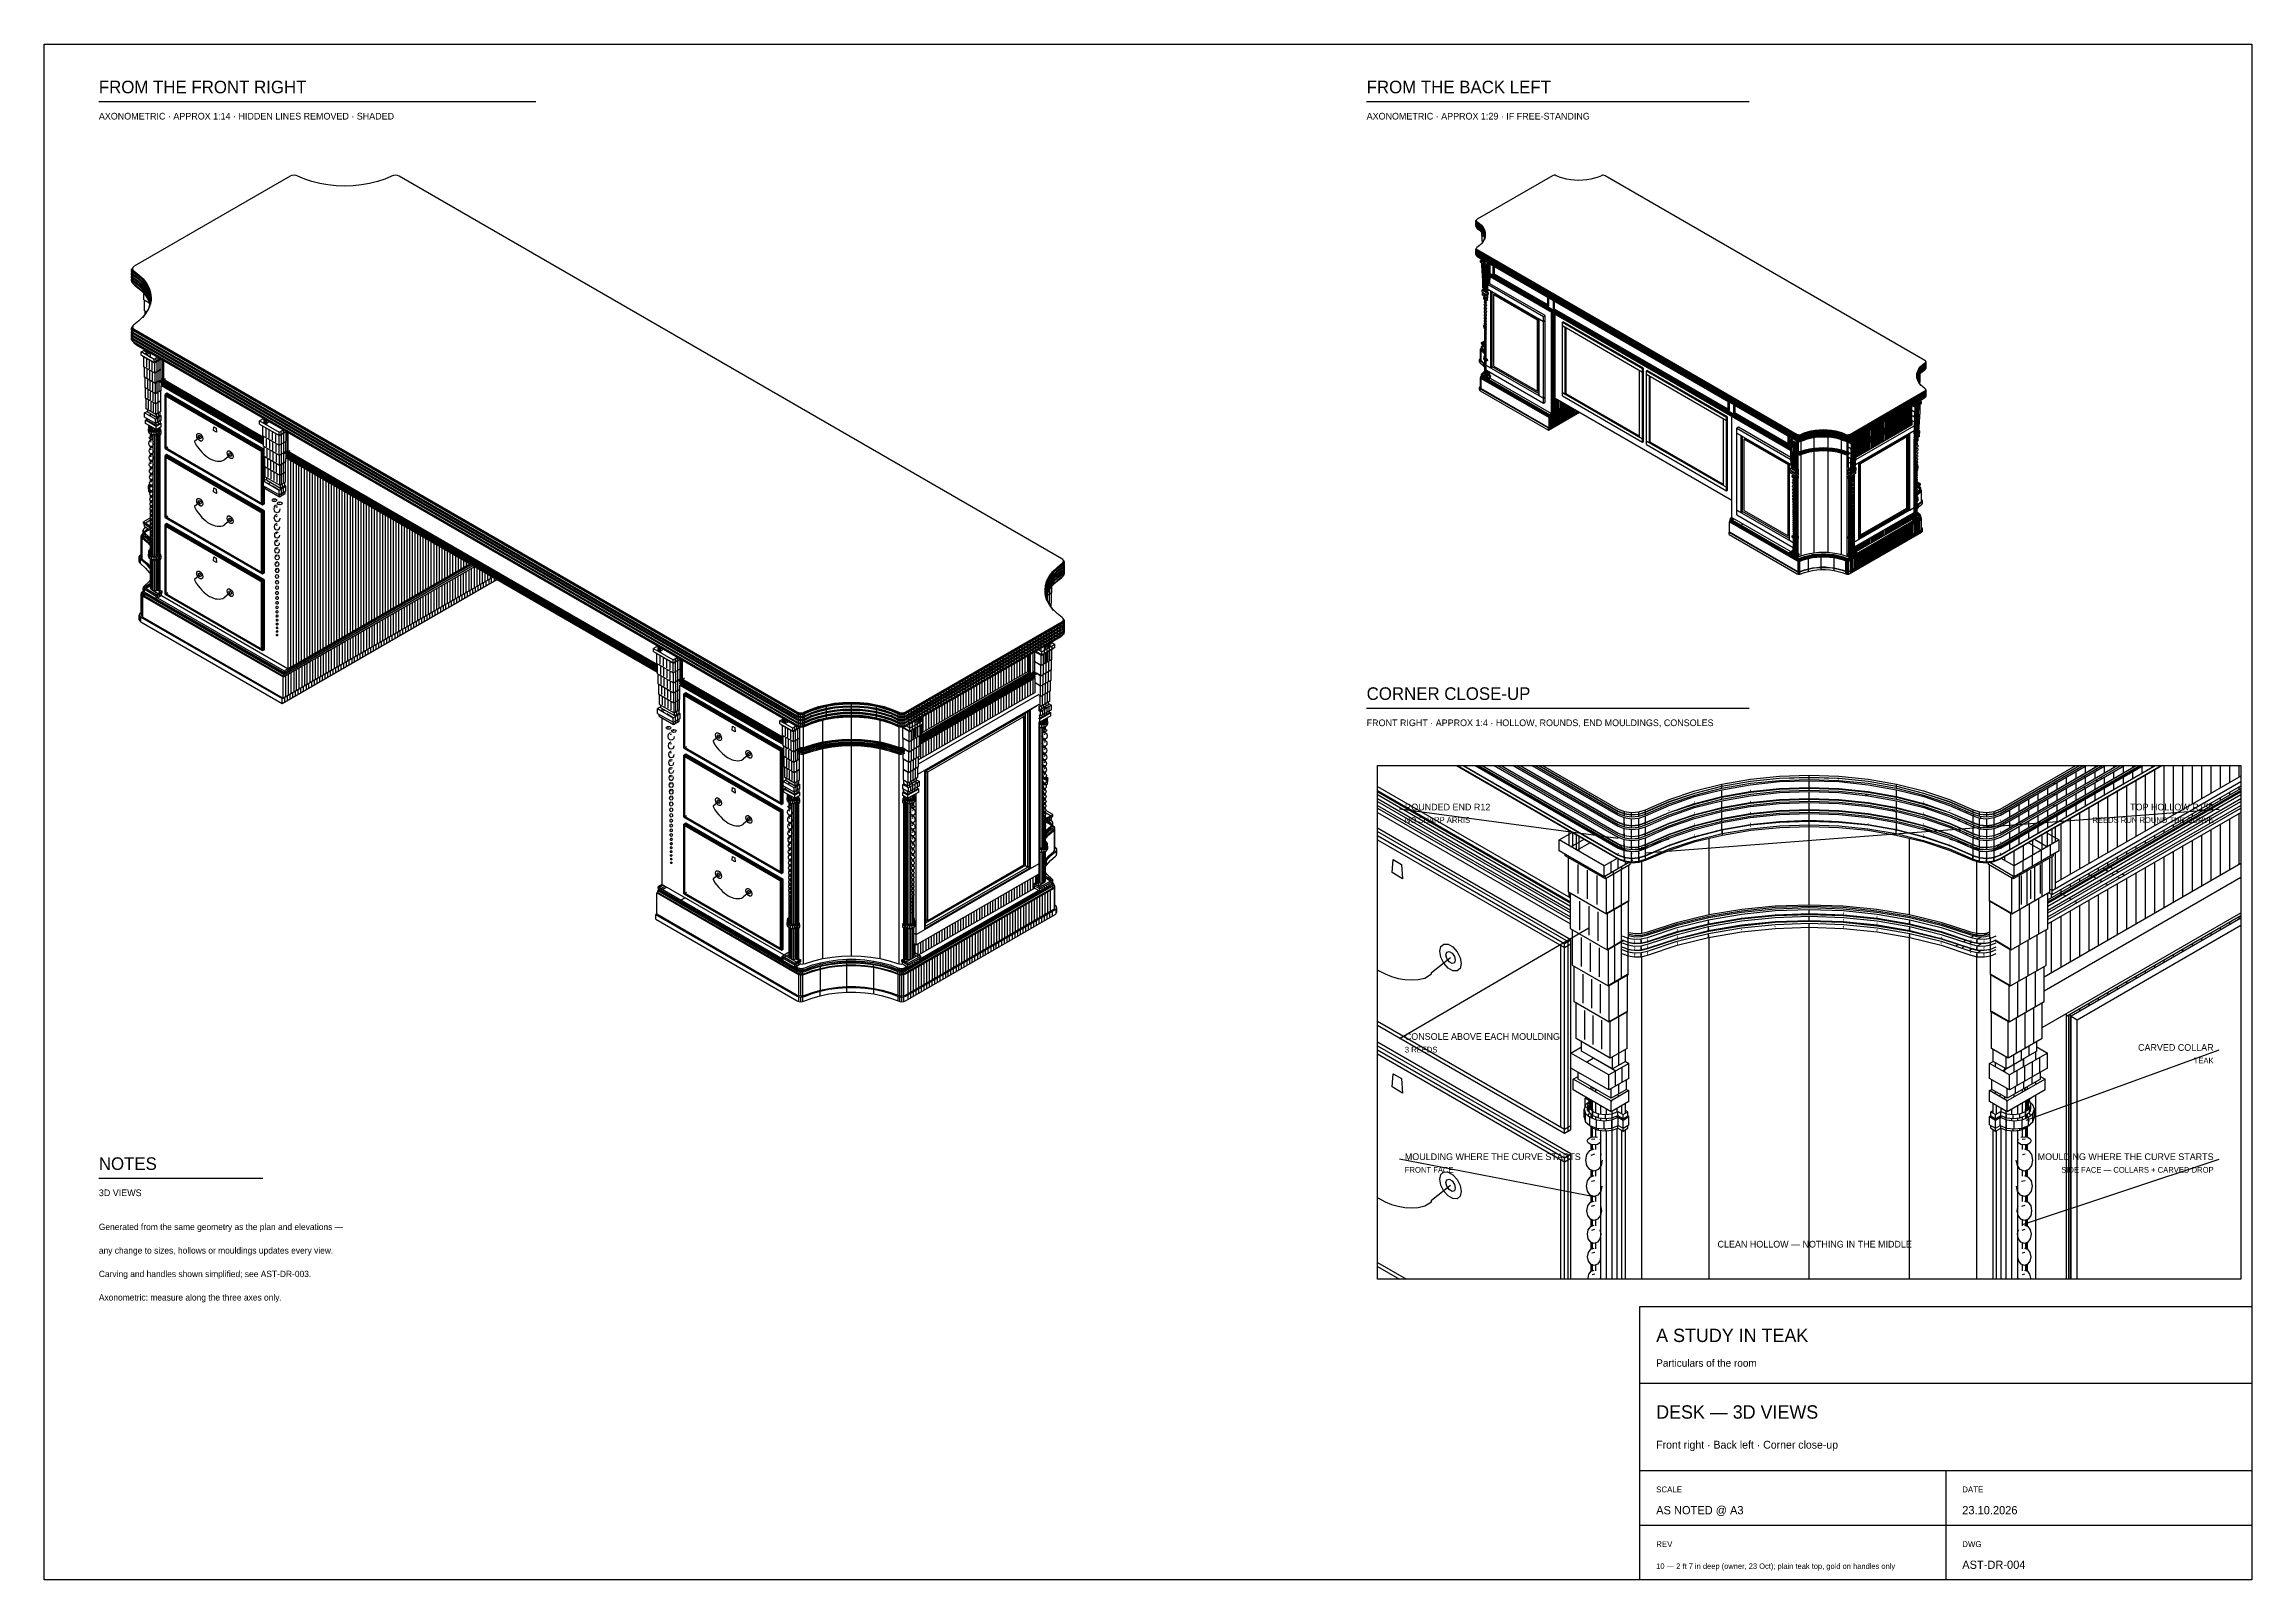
# Model space of a CAD drawing. Header units: inches. Extents: x 0.3 to 16.2, y 0.3 to 11.4.
import ezdxf
from ezdxf.enums import TextEntityAlignment as Align

# ---------------------------------------------------------------- set-up
doc = ezdxf.new("R2010")
doc.units = ezdxf.units.IN
doc.header["$LTSCALE"] = 0.009843
doc.header["$MEASUREMENT"] = 0
doc.layers.add('GEOMETRY', color=7, linetype='Continuous')
doc.layers.add('TEXT', color=7, linetype='Continuous')

msp = doc.modelspace()

# ---------------------------------------------------------------- texts
at = {"layer": 'TEXT'}
for s, height, p in [('FROM THE FRONT RIGHT', 0.09071, (0.709, 11.024)), ('FROM THE BACK LEFT', 0.09071, (9.843, 11.024)), ('AXONOMETRIC · APPROX 1:14 · HIDDEN LINES REMOVED · SHADED', 0.04819, (0.709, 10.835)), ('AXONOMETRIC · APPROX 1:29 · IF FREE-STANDING', 0.04819, (9.843, 10.835)), ('CORNER CLOSE-UP', 0.09071, (9.843, 6.654)), ('FRONT RIGHT · APPROX 1:4 · HOLLOW, ROUNDS, END MOULDINGS, CONSOLES', 0.04819, (9.843, 6.465)), ('ROUNDED END R12', 0.04819, (10.118, 5.858)), ('NO SHARP ARRIS', 0.0411, (10.118, 5.768)), ('3 REEDS', 0.0411, (10.118, 4.114)), ('CONSOLE ABOVE EACH MOULDING', 0.04819, (10.118, 4.205)), ('NOTES', 0.0907, (0.709, 3.268)), ('MOULDING WHERE THE CURVE STARTS', 0.04819, (10.118, 3.339)), ('FRONT FACE', 0.0411, (10.118, 3.248)), ('3D VIEWS', 0.0482, (0.709, 3.079)), ('Generated from the same geometry as the plan and elevations —', 0.04535, (0.709, 2.835)), ('any change to sizes, hollows or mouldings updates every view.', 0.04535, (0.709, 2.665)), ('Carving and handles shown simplified; see AST-DR-003.', 0.04535, (0.709, 2.496)), ('Axonometric: measure along the three axes only.', 0.04535, (0.709, 2.327)), ('A STUDY IN TEAK', 0.09638, (11.929, 2.028)), ('Particulars of the room', 0.05386, (11.929, 1.85)), ('DESK — 3D VIEWS', 0.09638, (11.929, 1.476)), ('Front right · Back left · Corner close-up', 0.05669, (11.929, 1.26)), ('SCALE', 0.0425, (11.929, 0.945)), ('DATE', 0.0425, (14.134, 0.945)), ('AS NOTED @ A3', 0.05953, (11.929, 0.787)), ('23.10.2026', 0.0595, (14.134, 0.787)), ('REV', 0.0425, (11.929, 0.551)), ('DWG', 0.0425, (14.134, 0.551)), ('10 — 2 ft 7 in deep (owner, 23 Oct); plain teak top, gold on handles only', 0.03914, (11.929, 0.394)), ('AST-DR-004', 0.0595, (14.134, 0.394))]:
    msp.add_text(s, height=height, dxfattribs=at).set_placement(p)
for s, height, p in [('TOP HOLLOW R150', 0.04819, (15.945, 5.858)), ('REEDS RUN ROUND THE CURVE', 0.0411, (15.945, 5.768)), ('CARVED COLLAR', 0.04819, (15.945, 4.126)), ('TEAK', 0.0411, (15.945, 4.035)), ('MOULDING WHERE THE CURVE STARTS', 0.04819, (15.945, 3.339)), ('SIDE FACE — COLLARS + CARVED DROP', 0.0411, (15.945, 3.248))]:
    msp.add_text(s, height=height, dxfattribs=at).set_placement(p, align=Align.RIGHT)
msp.add_text('CLEAN HOLLOW — NOTHING IN THE MIDDLE', height=0.04819, dxfattribs=at).set_placement((13.071, 2.709), align=Align.CENTER)

# ---------------------------------------------------------------- linework, layer by layer
at = {"layer": 'GEOMETRY'}
for p, q in [((0.709, 10.965), (3.858, 10.965)), ((9.843, 10.965), (12.598, 10.965)), ((2.087, 10.426), (0.964, 9.778)), ((2.1, 10.431), (2.087, 10.426)), ((2.115, 10.433), (2.1, 10.431)), ((2.13, 10.432), (2.115, 10.433)), ((2.143, 10.428), (2.13, 10.432)), ((2.192, 10.406), (2.143, 10.428)), ((2.244, 10.389), (2.192, 10.406)), ((2.3, 10.374), (2.244, 10.389)), ((2.359, 10.365), (2.3, 10.374)), ((2.419, 10.358), (2.359, 10.365)), ((2.48, 10.356), (2.419, 10.358)), ((2.541, 10.358), (2.48, 10.356)), ((2.601, 10.365), (2.541, 10.358)), ((2.659, 10.374), (2.601, 10.365)), ((2.716, 10.389), (2.659, 10.374)), ((2.769, 10.406), (2.716, 10.389)), ((2.817, 10.428), (2.769, 10.406)), ((2.831, 10.432), (2.817, 10.428)), ((2.846, 10.433), (2.831, 10.432)), ((2.861, 10.431), (2.846, 10.433)), ((2.873, 10.426), (2.861, 10.431)), ((7.647, 7.67), (2.873, 10.426)), ((11.181, 10.43), (10.639, 10.117)), ((11.187, 10.432), (11.181, 10.43)), ((11.194, 10.433), (11.187, 10.432)), ((11.202, 10.433), (11.194, 10.433)), ((11.208, 10.43), (11.202, 10.433)), ((11.232, 10.42), (11.208, 10.43)), ((11.257, 10.412), (11.232, 10.42)), ((11.284, 10.405), (11.257, 10.412)), ((11.313, 10.4), (11.284, 10.405)), ((11.341, 10.397), (11.313, 10.4)), ((11.371, 10.396), (11.341, 10.397)), ((11.4, 10.397), (11.371, 10.396)), ((11.43, 10.4), (11.4, 10.397)), ((11.457, 10.405), (11.43, 10.4)), ((11.485, 10.412), (11.457, 10.405)), ((11.51, 10.42), (11.485, 10.412)), ((11.534, 10.43), (11.51, 10.42)), ((11.54, 10.433), (11.534, 10.43)), ((11.548, 10.433), (11.54, 10.433)), ((11.555, 10.432), (11.548, 10.433)), ((11.561, 10.43), (11.555, 10.432)), ((13.865, 9.099), (11.561, 10.43)), ((10.631, 10.109), (10.63, 10.105)), ((10.63, 10.105), (10.631, 10.101)), ((10.63, 10.105), (10.631, 10.101)), ((10.63, 10.098), (10.63, 10.105)), ((10.63, 10.098), (10.631, 10.094)), ((10.631, 10.098), (10.63, 10.094)), ((10.63, 10.094), (10.631, 10.09)), ((10.63, 10.094), (10.631, 10.09)), ((10.63, 10.087), (10.63, 10.094)), ((10.63, 10.087), (10.631, 10.083)), ((10.631, 10.087), (10.63, 10.083)), ((10.63, 10.083), (10.631, 10.079)), ((10.63, 10.083), (10.631, 10.079)), ((10.63, 10.076), (10.63, 10.083)), ((10.631, 10.077), (10.63, 10.072)), ((10.63, 10.076), (10.631, 10.072)), ((10.63, 10.072), (10.631, 10.068)), ((10.63, 10.072), (10.631, 10.068)), ((10.63, 10.066), (10.63, 10.072)), ((10.63, 10.066), (10.631, 10.061)), ((10.635, 10.113), (10.631, 10.109)), ((10.631, 10.094), (10.631, 10.101)), ((10.631, 10.101), (10.635, 10.097)), ((10.631, 10.101), (10.635, 10.097)), ((10.631, 10.094), (10.635, 10.09)), ((10.631, 10.083), (10.631, 10.09)), ((10.631, 10.09), (10.635, 10.086)), ((10.631, 10.09), (10.635, 10.086)), ((10.631, 10.083), (10.635, 10.08)), ((10.631, 10.072), (10.631, 10.079)), ((10.631, 10.079), (10.635, 10.075)), ((10.631, 10.079), (10.635, 10.075)), ((10.631, 10.072), (10.635, 10.069)), ((10.631, 10.061), (10.631, 10.068)), ((10.631, 10.068), (10.635, 10.065)), ((10.631, 10.068), (10.635, 10.065)), ((10.631, 10.061), (10.635, 10.058)), ((10.634, 10.101), (10.632, 10.099)), ((10.634, 10.09), (10.632, 10.088)), ((10.634, 10.079), (10.632, 10.078)), ((10.635, 10.113), (10.633, 10.109)), ((10.633, 10.109), (10.634, 10.105)), ((10.633, 10.109), (10.634, 10.105)), ((10.633, 10.107), (10.633, 10.109)), ((10.633, 10.108), (10.633, 10.107)), ((10.633, 10.107), (10.634, 10.103)), ((10.633, 10.107), (10.634, 10.103)), ((10.633, 10.107), (10.634, 10.103)), ((10.633, 10.105), (10.633, 10.107)), ((10.633, 10.105), (10.634, 10.101)), ((10.635, 10.102), (10.633, 10.098)), ((10.635, 10.091), (10.633, 10.087)), ((10.635, 10.081), (10.633, 10.076)), ((10.635, 10.07), (10.633, 10.066)), ((10.634, 10.103), (10.634, 10.105)), ((10.634, 10.105), (10.638, 10.101)), ((10.634, 10.105), (10.638, 10.101)), ((10.634, 10.103), (10.638, 10.099)), ((10.634, 10.101), (10.634, 10.103)), ((10.634, 10.103), (10.638, 10.099)), ((10.634, 10.103), (10.638, 10.099)), ((10.634, 10.101), (10.638, 10.097)), ((10.635, 10.1), (10.634, 10.098)), ((10.634, 10.094), (10.635, 10.093)), ((10.634, 10.094), (10.635, 10.093)), ((10.634, 10.092), (10.635, 10.091)), ((10.634, 10.09), (10.634, 10.092)), ((10.634, 10.092), (10.635, 10.091)), ((10.634, 10.092), (10.635, 10.091)), ((10.634, 10.091), (10.634, 10.09)), ((10.634, 10.09), (10.638, 10.086)), ((10.635, 10.089), (10.634, 10.087)), ((10.634, 10.083), (10.635, 10.083)), ((10.634, 10.083), (10.635, 10.083)), ((10.634, 10.081), (10.635, 10.081)), ((10.634, 10.079), (10.634, 10.081)), ((10.634, 10.081), (10.635, 10.081)), ((10.634, 10.081), (10.635, 10.081)), ((10.634, 10.08), (10.634, 10.079)), ((10.634, 10.079), (10.638, 10.075)), ((10.635, 10.079), (10.634, 10.076)), ((10.634, 10.072), (10.635, 10.072)), ((10.634, 10.072), (10.635, 10.072)), ((10.634, 10.07), (10.635, 10.07)), ((10.634, 10.07), (10.634, 10.068)), ((10.634, 10.068), (10.634, 10.07)), ((10.634, 10.07), (10.635, 10.07)), ((10.634, 10.07), (10.635, 10.07)), ((10.634, 10.068), (10.638, 10.065)), ((10.634, 10.061), (10.635, 10.061)), ((10.634, 10.061), (10.635, 10.061)), ((10.634, 10.059), (10.635, 10.059)), ((10.639, 10.117), (10.635, 10.113)), ((10.635, 10.102), (10.635, 10.102)), ((10.636, 10.101), (10.635, 10.101)), ((10.635, 10.097), (10.652, 10.083)), ((10.635, 10.097), (10.652, 10.083)), ((10.635, 10.09), (10.635, 10.097)), ((10.635, 10.09), (10.652, 10.077)), ((10.635, 10.086), (10.652, 10.073)), ((10.635, 10.086), (10.652, 10.073)), ((10.635, 10.08), (10.635, 10.086)), ((10.635, 10.08), (10.652, 10.066)), ((10.635, 10.075), (10.652, 10.062)), ((10.635, 10.075), (10.652, 10.062)), ((10.635, 10.069), (10.635, 10.075)), ((10.635, 10.069), (10.652, 10.055)), ((10.636, 10.066), (10.635, 10.063)), ((10.635, 10.065), (10.652, 10.051)), ((10.635, 10.065), (10.652, 10.051)), ((10.635, 10.058), (10.635, 10.065)), ((10.635, 10.058), (10.652, 10.044)), ((10.636, 10.057), (10.637, 10.055)), ((10.637, 10.068), (10.637, 10.067)), ((10.637, 10.055), (10.637, 10.056)), ((10.637, 10.055), (10.64, 10.051)), ((10.638, 10.101), (10.656, 10.087)), ((10.638, 10.101), (10.656, 10.087)), ((10.638, 10.099), (10.638, 10.101)), ((10.638, 10.099), (10.656, 10.085)), ((10.638, 10.099), (10.656, 10.085)), ((10.638, 10.099), (10.656, 10.085)), ((10.638, 10.097), (10.638, 10.099)), ((10.638, 10.097), (10.656, 10.083)), ((10.639, 10.095), (10.638, 10.094)), ((10.638, 10.088), (10.656, 10.075)), ((10.638, 10.088), (10.656, 10.075)), ((10.638, 10.088), (10.656, 10.075)), ((10.638, 10.086), (10.638, 10.088)), ((10.638, 10.086), (10.656, 10.072)), ((10.639, 10.084), (10.638, 10.083)), ((10.638, 10.078), (10.656, 10.064)), ((10.638, 10.078), (10.656, 10.064)), ((10.638, 10.078), (10.656, 10.064)), ((10.638, 10.075), (10.638, 10.078)), ((10.638, 10.075), (10.656, 10.062)), ((10.639, 10.073), (10.638, 10.073)), ((10.638, 10.067), (10.656, 10.053)), ((10.638, 10.067), (10.656, 10.053)), ((10.638, 10.067), (10.656, 10.053)), ((10.638, 10.065), (10.638, 10.067)), ((10.638, 10.065), (10.656, 10.051)), ((10.638, 10.056), (10.656, 10.042)), ((10.64, 10.096), (10.639, 10.095)), ((10.641, 10.094), (10.639, 10.093)), ((10.64, 10.085), (10.639, 10.084)), ((10.641, 10.083), (10.639, 10.082)), ((10.64, 10.074), (10.639, 10.073)), ((10.641, 10.094), (10.64, 10.093)), ((10.641, 10.083), (10.64, 10.082)), ((10.64, 10.051), (10.64, 10.054)), ((10.64, 10.051), (10.657, 10.037)), ((10.641, 10.096), (10.641, 10.096)), ((10.642, 10.072), (10.641, 10.071)), ((10.641, 10.071), (10.641, 10.071)), ((10.642, 10.061), (10.641, 10.059)), ((10.643, 10.095), (10.643, 10.095)), ((10.643, 10.095), (10.643, 10.095)), ((10.643, 10.063), (10.643, 10.063)), ((10.648, 10.089), (10.646, 10.089)), ((10.648, 10.078), (10.646, 10.078)), ((10.646, 10.047), (10.663, 10.033)), ((10.648, 10.067), (10.647, 10.066)), ((10.647, 10.066), (10.647, 10.066)), ((10.649, 10.088), (10.648, 10.087)), ((10.649, 10.088), (10.648, 10.087)), ((10.649, 10.09), (10.649, 10.09)), ((10.65, 10.076), (10.649, 10.076)), ((10.651, 10.089), (10.651, 10.089)), ((10.651, 10.089), (10.651, 10.089)), ((10.652, 10.083), (10.668, 10.069)), ((10.652, 10.083), (10.668, 10.069)), ((10.652, 10.077), (10.668, 10.062)), ((10.652, 10.073), (10.668, 10.058)), ((10.652, 10.073), (10.668, 10.058)), ((10.652, 10.066), (10.668, 10.051)), ((10.652, 10.062), (10.668, 10.047)), ((10.652, 10.062), (10.668, 10.047)), ((10.652, 10.055), (10.668, 10.04)), ((10.652, 10.051), (10.668, 10.036)), ((10.652, 10.051), (10.668, 10.036)), ((10.652, 10.044), (10.668, 10.03)), ((10.656, 10.083), (10.654, 10.082)), ((10.656, 10.072), (10.654, 10.071)), ((10.656, 10.087), (10.67, 10.073)), ((10.656, 10.087), (10.67, 10.073)), ((10.656, 10.085), (10.67, 10.071)), ((10.656, 10.085), (10.67, 10.071)), ((10.656, 10.085), (10.67, 10.071)), ((10.656, 10.083), (10.67, 10.069)), ((10.658, 10.081), (10.656, 10.08)), ((10.656, 10.075), (10.668, 10.063)), ((10.656, 10.075), (10.668, 10.063)), ((10.656, 10.075), (10.668, 10.063)), ((10.656, 10.072), (10.67, 10.058)), ((10.656, 10.064), (10.668, 10.052)), ((10.656, 10.064), (10.668, 10.052)), ((10.656, 10.064), (10.668, 10.052)), ((10.656, 10.062), (10.67, 10.047)), ((10.656, 10.053), (10.668, 10.041)), ((10.656, 10.053), (10.668, 10.041)), ((10.656, 10.053), (10.668, 10.041)), ((10.656, 10.051), (10.67, 10.036)), ((10.656, 10.042), (10.668, 10.03)), ((10.657, 10.084), (10.657, 10.084)), ((10.658, 10.058), (10.657, 10.057)), ((10.657, 10.049), (10.657, 10.05)), ((10.657, 10.049), (10.657, 10.046)), ((10.657, 10.046), (10.657, 10.049)), ((10.657, 10.037), (10.672, 10.022)), ((10.659, 10.059), (10.658, 10.058)), ((10.659, 10.082), (10.659, 10.081)), ((10.663, 10.076), (10.661, 10.075)), ((10.661, 10.046), (10.668, 10.041)), ((10.661, 10.046), (10.668, 10.041)), ((10.665, 10.063), (10.663, 10.062)), ((10.664, 10.051), (10.664, 10.054)), ((10.665, 10.076), (10.665, 10.076)), ((10.668, 10.052), (10.667, 10.052)), ((10.668, 10.052), (10.667, 10.052)), ((10.668, 10.041), (10.667, 10.041)), ((10.668, 10.069), (10.68, 10.053)), ((10.668, 10.069), (10.68, 10.053)), ((10.668, 10.062), (10.68, 10.046)), ((10.668, 10.058), (10.68, 10.043)), ((10.668, 10.058), (10.68, 10.043)), ((10.668, 10.057), (10.67, 10.058)), ((10.668, 10.051), (10.68, 10.035)), ((10.668, 10.047), (10.68, 10.031)), ((10.668, 10.047), (10.68, 10.031)), ((10.668, 10.04), (10.68, 10.025)), ((10.668, 10.036), (10.68, 10.02)), ((10.668, 10.036), (10.68, 10.02)), ((10.668, 10.035), (10.678, 10.026)), ((10.668, 10.03), (10.68, 10.014)), ((10.67, 10.073), (10.682, 10.057)), ((10.67, 10.073), (10.682, 10.057)), ((10.67, 10.071), (10.682, 10.055)), ((10.67, 10.071), (10.682, 10.055)), ((10.67, 10.071), (10.682, 10.055)), ((10.67, 10.069), (10.682, 10.053)), ((10.672, 10.067), (10.67, 10.066)), ((10.67, 10.058), (10.682, 10.042)), ((10.67, 10.048), (10.67, 10.044)), ((10.67, 10.048), (10.67, 10.044)), ((10.67, 10.043), (10.67, 10.048)), ((10.67, 10.047), (10.682, 10.031)), ((10.67, 10.043), (10.67, 10.044)), ((10.67, 10.044), (10.673, 10.041)), ((10.67, 10.044), (10.673, 10.041)), ((10.67, 10.036), (10.682, 10.02)), ((10.673, 10.054), (10.672, 10.052)), ((10.672, 10.022), (10.684, 10.007)), ((10.673, 10.068), (10.673, 10.068)), ((10.673, 10.041), (10.68, 10.035)), ((10.673, 10.041), (10.68, 10.035)), ((10.673, 10.029), (10.673, 10.03)), ((10.673, 10), (10.673, 10.022)), ((10.674, 10.06), (10.676, 10.061)), ((10.676, 10.047), (10.678, 10.048)), ((10.68, 10.044), (10.676, 10.047)), ((10.68, 10.044), (10.676, 10.047)), ((10.677, 10.062), (10.677, 10.062)), ((10.679, 10.057), (10.677, 10.057)), ((10.678, 10.026), (10.68, 10.024)), ((10.68, 10.058), (10.68, 10.058)), ((10.68, 10.053), (10.688, 10.037)), ((10.68, 10.053), (10.688, 10.037)), ((10.68, 10.046), (10.68, 10.053)), ((10.68, 10.046), (10.688, 10.03)), ((10.68, 10.043), (10.688, 10.026)), ((10.68, 10.043), (10.688, 10.026)), ((10.68, 10.035), (10.68, 10.043)), ((10.68, 10.035), (10.688, 10.019)), ((10.68, 10.031), (10.688, 10.015)), ((10.68, 10.031), (10.688, 10.015)), ((10.68, 10.025), (10.68, 10.031)), ((10.68, 10.03), (10.688, 10.02)), ((10.68, 10.03), (10.688, 10.02)), ((10.68, 10.03), (10.685, 10.024)), ((10.68, 10.025), (10.688, 10.008)), ((10.681, 10.05), (10.685, 10.052)), ((10.682, 10.057), (10.691, 10.041)), ((10.682, 10.057), (10.691, 10.041)), ((10.682, 10.055), (10.682, 10.057)), ((10.682, 10.055), (10.691, 10.039)), ((10.682, 10.055), (10.691, 10.039)), ((10.682, 10.055), (10.691, 10.039)), ((10.682, 10.053), (10.682, 10.055)), ((10.682, 10.053), (10.691, 10.037)), ((10.682, 10.042), (10.688, 10.031)), ((10.682, 10.031), (10.688, 10.02)), ((10.683, 10.037), (10.683, 10.041)), ((10.683, 10.04), (10.683, 10.039)), ((10.683, 10.04), (10.683, 10.039)), ((10.683, 10.039), (10.686, 10.035)), ((10.683, 10.039), (10.686, 10.035)), ((10.683, 10.037), (10.683, 10.036)), ((10.685, 10.046), (10.684, 10.045)), ((10.687, 10.048), (10.685, 10.046)), ((10.685, 10.043), (10.688, 10.045)), ((10.692, 10.038), (10.686, 10.041)), ((10.692, 10.038), (10.686, 10.041)), ((10.686, 10.03), (10.686, 10.031)), ((10.686, 10.03), (10.689, 10.026)), ((10.687, 10.029), (10.69, 10.026)), ((10.687, 10.029), (10.69, 10.026)), ((10.688, 10.037), (10.693, 10.02)), ((10.688, 10.037), (10.693, 10.02)), ((10.688, 10.035), (10.691, 10.03)), ((10.688, 10.035), (10.691, 10.03)), ((10.688, 10.03), (10.693, 10.013)), ((10.688, 10.026), (10.693, 10.009)), ((10.688, 10.026), (10.693, 10.009)), ((10.688, 10.024), (10.691, 10.019)), ((10.688, 10.024), (10.691, 10.019)), ((10.69, 10.031), (10.695, 10.026)), ((10.69, 10.031), (10.695, 10.026)), ((10.691, 10.041), (10.696, 10.024)), ((10.691, 10.041), (10.696, 10.024)), ((10.691, 10.039), (10.696, 10.022)), ((10.691, 10.039), (10.696, 10.022)), ((10.691, 10.039), (10.696, 10.022)), ((10.691, 10.037), (10.696, 10.02)), ((10.691, 10.03), (10.696, 10.013)), ((10.691, 10.03), (10.696, 10.013)), ((10.691, 10.028), (10.696, 10.011)), ((10.691, 10.028), (10.696, 10.011)), ((10.691, 10.028), (10.696, 10.011)), ((10.692, 10.029), (10.692, 10.038)), ((10.692, 10.023), (10.696, 10.019)), ((10.694, 10.029), (10.693, 10.028)), ((10.693, 10.022), (10.696, 10.018)), ((10.693, 10.022), (10.696, 10.018)), ((10.694, 10.029), (10.694, 10.028)), ((10.694, 10.029), (10.694, 10.028)), ((10.694, 10.027), (10.694, 10.028)), ((10.696, 10.024), (10.698, 10.007)), ((10.696, 10.024), (10.698, 10.007)), ((10.696, 10.022), (10.698, 10.005)), ((10.696, 10.022), (10.697, 10.005)), ((10.696, 10.022), (10.697, 10.005)), ((10.631, 9.906), (10.63, 9.901)), ((10.63, 9.901), (10.631, 9.897)), ((10.63, 9.901), (10.631, 9.897)), ((10.63, 9.894), (10.63, 9.901)), ((10.63, 9.894), (10.631, 9.89)), ((10.63, 9.893), (10.63, 9.89)), ((10.63, 9.89), (10.631, 9.886)), ((10.63, 9.89), (10.631, 9.886)), ((10.63, 9.883), (10.63, 9.89)), ((10.63, 9.883), (10.631, 9.879)), ((10.63, 9.882), (10.63, 9.88)), ((10.63, 9.88), (10.631, 9.875)), ((10.63, 9.88), (10.631, 9.875)), ((10.63, 9.873), (10.63, 9.88)), ((10.63, 9.873), (10.631, 9.869)), ((10.63, 9.871), (10.63, 9.869)), ((10.63, 9.869), (10.631, 9.865)), ((10.63, 9.869), (10.631, 9.865)), ((10.63, 9.862), (10.63, 9.869)), ((10.63, 9.862), (10.631, 9.857)), ((10.635, 9.909), (10.631, 9.906)), ((10.631, 9.89), (10.631, 9.897)), ((10.631, 9.897), (10.635, 9.893)), ((10.631, 9.897), (10.635, 9.893)), ((10.631, 9.895), (10.631, 9.894)), ((10.631, 9.89), (10.635, 9.887)), ((10.631, 9.879), (10.631, 9.886)), ((10.631, 9.886), (10.635, 9.883)), ((10.631, 9.886), (10.635, 9.883)), ((10.631, 9.884), (10.631, 9.884)), ((10.631, 9.879), (10.635, 9.876)), ((10.631, 9.869), (10.631, 9.875)), ((10.631, 9.875), (10.635, 9.872)), ((10.631, 9.875), (10.635, 9.872)), ((10.631, 9.873), (10.631, 9.873)), ((10.631, 9.869), (10.635, 9.865)), ((10.631, 9.857), (10.631, 9.865)), ((10.631, 9.865), (10.635, 9.861)), ((10.631, 9.865), (10.635, 9.861)), ((10.635, 9.898), (10.632, 9.896)), ((10.635, 9.887), (10.632, 9.885)), ((10.635, 9.876), (10.632, 9.874)), ((10.634, 9.909), (10.633, 9.905)), ((10.634, 9.907), (10.633, 9.903)), ((10.633, 9.905), (10.635, 9.901)), ((10.633, 9.905), (10.635, 9.901)), ((10.633, 9.903), (10.633, 9.905)), ((10.633, 9.903), (10.635, 9.899)), ((10.633, 9.903), (10.635, 9.899)), ((10.633, 9.903), (10.635, 9.899)), ((10.633, 9.901), (10.633, 9.903)), ((10.633, 9.901), (10.635, 9.897)), ((10.634, 9.898), (10.633, 9.895)), ((10.634, 9.896), (10.633, 9.895)), ((10.634, 9.888), (10.633, 9.885)), ((10.634, 9.886), (10.633, 9.884)), ((10.634, 9.877), (10.633, 9.874)), ((10.634, 9.875), (10.633, 9.873)), ((10.634, 9.866), (10.633, 9.863)), ((10.638, 9.913), (10.634, 9.909)), ((10.636, 9.9), (10.634, 9.898)), ((10.635, 9.897), (10.634, 9.896)), ((10.634, 9.888), (10.635, 9.886)), ((10.634, 9.888), (10.634, 9.888)), ((10.635, 9.886), (10.634, 9.886)), ((10.634, 9.877), (10.635, 9.875)), ((10.634, 9.877), (10.634, 9.877)), ((10.635, 9.876), (10.634, 9.875)), ((10.634, 9.867), (10.635, 9.865)), ((10.634, 9.866), (10.634, 9.866)), ((10.635, 9.899), (10.635, 9.901)), ((10.635, 9.901), (10.639, 9.898)), ((10.635, 9.901), (10.639, 9.898)), ((10.635, 9.899), (10.639, 9.896)), ((10.635, 9.897), (10.635, 9.899)), ((10.635, 9.899), (10.639, 9.896)), ((10.635, 9.899), (10.639, 9.896)), ((10.635, 9.899), (10.635, 9.898)), ((10.636, 9.898), (10.635, 9.898)), ((10.635, 9.897), (10.639, 9.894)), ((10.635, 9.893), (12.943, 8.561)), ((10.635, 9.893), (12.943, 8.561)), ((10.635, 9.886), (10.635, 9.888)), ((10.635, 9.888), (10.635, 9.887)), ((10.635, 9.887), (12.943, 8.554)), ((10.635, 9.887), (10.639, 9.885)), ((10.635, 9.887), (10.639, 9.885)), ((10.635, 9.887), (10.639, 9.885)), ((10.635, 9.886), (10.639, 9.883)), ((10.635, 9.883), (12.943, 8.55)), ((10.635, 9.883), (12.943, 8.55)), ((10.635, 9.875), (10.635, 9.877)), ((10.635, 9.877), (10.635, 9.876)), ((10.635, 9.876), (12.943, 8.543)), ((10.635, 9.876), (10.639, 9.874)), ((10.635, 9.876), (10.639, 9.874)), ((10.635, 9.876), (10.639, 9.874)), ((10.635, 9.875), (10.639, 9.872)), ((10.635, 9.872), (12.943, 8.539)), ((10.635, 9.872), (12.943, 8.539)), ((10.635, 9.865), (10.635, 9.867)), ((10.635, 9.866), (10.639, 9.863)), ((10.635, 9.866), (10.639, 9.863)), ((10.635, 9.866), (10.639, 9.863)), ((10.635, 9.865), (12.943, 8.533)), ((10.635, 9.865), (10.639, 9.861)), ((10.637, 9.864), (10.635, 9.86)), ((10.637, 9.864), (10.637, 9.864)), ((10.656, 9.927), (10.638, 9.913)), ((10.64, 9.893), (10.638, 9.891)), ((10.64, 9.882), (10.638, 9.881)), ((10.64, 9.871), (10.638, 9.87)), ((10.639, 9.898), (12.944, 8.567)), ((10.639, 9.898), (12.944, 8.567)), ((10.639, 9.896), (12.944, 8.565)), ((10.639, 9.896), (12.944, 8.565)), ((10.639, 9.896), (12.944, 8.565)), ((10.639, 9.894), (12.944, 8.563)), ((10.639, 9.885), (12.944, 8.554)), ((10.639, 9.885), (12.944, 8.554)), ((10.639, 9.885), (12.944, 8.554)), ((10.639, 9.883), (12.944, 8.552)), ((10.639, 9.874), (12.944, 8.543)), ((10.639, 9.874), (12.944, 8.543)), ((10.639, 9.874), (12.944, 8.543)), ((10.639, 9.872), (12.944, 8.541)), ((10.639, 9.863), (12.944, 8.532)), ((10.639, 9.863), (12.944, 8.532)), ((10.639, 9.863), (12.944, 8.532)), ((10.641, 9.892), (10.64, 9.891)), ((10.641, 9.892), (10.64, 9.891)), ((10.641, 9.881), (10.64, 9.88)), ((10.641, 9.881), (10.64, 9.88)), ((10.641, 9.894), (10.641, 9.894)), ((10.643, 9.87), (10.641, 9.869)), ((10.643, 9.893), (10.643, 9.893)), ((10.643, 9.893), (10.643, 9.893)), ((10.648, 9.888), (10.646, 9.887)), ((10.648, 9.878), (10.646, 9.876)), ((10.649, 9.887), (10.648, 9.886)), ((10.649, 9.887), (10.648, 9.887)), ((10.649, 9.866), (10.648, 9.865)), ((10.649, 9.89), (10.649, 9.889)), ((10.65, 9.876), (10.649, 9.875)), ((10.651, 9.889), (10.651, 9.889)), ((10.651, 9.889), (10.651, 9.889)), ((10.652, 9.89), (10.652, 9.89)), ((10.656, 9.883), (10.654, 9.883)), ((10.67, 9.941), (10.656, 9.927)), ((10.656, 9.884), (10.656, 9.883)), ((10.657, 9.872), (10.656, 9.871)), ((10.657, 9.885), (10.657, 9.885)), ((10.658, 9.882), (10.657, 9.881)), ((10.657, 9.881), (10.657, 9.881)), ((10.66, 9.883), (10.66, 9.883)), ((10.665, 9.879), (10.663, 9.877)), ((10.666, 9.88), (10.666, 9.88)), ((10.668, 9.866), (10.667, 9.865)), ((10.68, 9.953), (10.668, 9.937)), ((10.682, 9.957), (10.67, 9.941)), ((10.691, 9.989), (10.673, 10)), ((10.676, 9.872), (10.674, 9.871)), ((10.691, 9.99), (10.675, 9.999)), ((10.691, 9.99), (10.675, 9.999)), ((10.675, 9.962), (10.675, 9.999)), ((10.683, 9.958), (10.675, 9.962)), ((10.683, 9.958), (10.677, 9.962)), ((10.683, 9.958), (10.677, 9.962)), ((10.677, 9.95), (10.677, 9.962)), ((10.677, 9.874), (10.677, 9.873)), ((10.678, 9.875), (10.678, 9.874)), ((10.68, 10.02), (10.688, 10.004)), ((10.68, 10.02), (10.688, 10.004)), ((10.68, 10.014), (10.68, 10.02)), ((10.68, 10.019), (10.689, 10.007)), ((10.68, 10.019), (10.689, 10.007)), ((10.68, 10.014), (10.688, 9.998)), ((10.688, 9.969), (10.68, 9.953)), ((10.681, 9.871), (10.681, 9.872)), ((10.681, 9.867), (10.681, 9.869)), ((10.682, 10.02), (10.688, 10.009)), ((10.691, 9.973), (10.682, 9.957)), ((10.684, 10.012), (10.693, 9.995)), ((10.684, 10.012), (10.693, 9.995)), ((10.687, 9.866), (10.685, 9.865)), ((10.688, 10.019), (10.693, 10.002)), ((10.688, 10.015), (10.693, 9.998)), ((10.688, 10.015), (10.693, 9.998)), ((10.688, 10.015), (10.69, 10.012)), ((10.688, 10.013), (10.691, 10.008)), ((10.688, 10.013), (10.691, 10.008)), ((10.688, 10.008), (10.693, 9.992)), ((10.688, 10.004), (10.693, 9.987)), ((10.688, 10.004), (10.693, 9.987)), ((10.688, 10.002), (10.691, 9.998)), ((10.688, 10.002), (10.691, 9.998)), ((10.688, 9.998), (10.693, 9.981)), ((10.693, 9.986), (10.688, 9.969)), ((10.688, 9.867), (10.688, 9.867)), ((10.689, 10.007), (10.689, 10.006)), ((10.689, 10.007), (10.689, 10.006)), ((10.689, 10.003), (10.689, 10.007)), ((10.689, 10.003), (10.695, 9.989)), ((10.69, 10.02), (10.69, 10.02)), ((10.69, 10.02), (10.697, 10.012)), ((10.691, 10.019), (10.696, 10.002)), ((10.691, 10.019), (10.696, 10.002)), ((10.691, 10.017), (10.696, 10)), ((10.691, 10.017), (10.696, 10)), ((10.691, 10.017), (10.696, 10)), ((10.691, 10.017), (10.693, 10.015)), ((10.691, 10.017), (10.693, 10.015)), ((10.691, 10.008), (10.696, 9.992)), ((10.691, 10.008), (10.696, 9.992)), ((10.691, 10.006), (10.696, 9.989)), ((10.691, 10.006), (10.696, 9.989)), ((10.691, 10.006), (10.696, 9.989)), ((10.691, 9.998), (10.694, 9.985)), ((10.691, 9.998), (10.694, 9.985)), ((10.691, 9.995), (10.694, 9.984)), ((10.696, 9.99), (10.691, 9.973)), ((10.696, 9.988), (10.691, 9.971)), ((10.692, 9.991), (10.693, 9.991)), ((10.693, 10.02), (10.695, 10.003)), ((10.693, 10.02), (10.695, 10.003)), ((10.693, 10.017), (10.696, 10.009)), ((10.693, 10.015), (10.698, 10.007)), ((10.693, 10.015), (10.698, 10.007)), ((10.693, 10.01), (10.693, 10.015)), ((10.693, 10.013), (10.695, 9.996)), ((10.693, 10.01), (10.697, 10.002)), ((10.693, 10.009), (10.695, 9.992)), ((10.693, 10.009), (10.695, 9.992)), ((10.693, 10.006), (10.696, 9.998)), ((10.695, 10.003), (10.693, 9.986)), ((10.693, 10.002), (10.695, 9.985)), ((10.693, 9.998), (10.694, 9.986)), ((10.693, 9.998), (10.694, 9.986)), ((10.693, 9.997), (10.697, 9.991)), ((10.693, 9.997), (10.697, 9.991)), ((10.693, 9.995), (10.696, 9.987)), ((10.693, 9.995), (10.695, 9.987)), ((10.693, 9.995), (10.695, 9.987)), ((10.693, 9.992), (10.694, 9.984)), ((10.693, 9.991), (10.694, 9.985)), ((10.693, 9.987), (10.694, 9.983)), ((10.693, 9.987), (10.694, 9.983)), ((10.695, 9.992), (10.694, 9.985)), ((10.695, 10.019), (10.695, 10.02)), ((10.695, 10.011), (10.695, 10.014)), ((10.695, 9.993), (10.695, 10.005)), ((10.695, 9.996), (10.695, 10.003)), ((10.695, 9.985), (10.695, 9.992)), ((10.695, 9.987), (10.695, 9.989)), ((10.696, 9.987), (10.695, 9.988)), ((10.696, 9.987), (10.695, 9.988)), ((10.695, 9.987), (10.695, 9.987)), ((10.696, 10.02), (10.697, 10.003)), ((10.696, 10.019), (10.696, 10.02)), ((10.696, 10.011), (10.696, 10.014)), ((10.696, 10.013), (10.697, 9.996)), ((10.696, 10.013), (10.697, 9.996)), ((10.696, 10.011), (10.697, 10)), ((10.696, 10.011), (10.697, 10)), ((10.696, 10.011), (10.697, 10)), ((10.696, 10.009), (10.697, 9.999)), ((10.698, 10.007), (10.696, 9.99)), ((10.697, 10.005), (10.696, 9.988)), ((10.696, 9.993), (10.696, 10.005)), ((10.696, 10.002), (10.696, 9.996)), ((10.696, 10.002), (10.696, 9.996)), ((10.696, 10), (10.696, 9.994)), ((10.696, 10), (10.696, 9.994)), ((10.696, 10), (10.696, 9.994)), ((10.696, 9.998), (10.696, 9.993)), ((10.696, 9.992), (10.696, 9.99)), ((10.696, 9.992), (10.696, 9.99)), ((10.696, 9.863), (10.696, 9.863)), ((10.697, 10.003), (10.697, 10.005)), ((10.698, 10.005), (10.698, 10.007)), ((0.948, 9.762), (0.945, 9.754)), ((0.945, 9.754), (0.947, 9.745)), ((0.945, 9.754), (0.947, 9.745)), ((0.945, 9.739), (0.945, 9.754)), ((0.948, 9.74), (0.945, 9.731)), ((0.945, 9.739), (0.947, 9.731)), ((0.945, 9.731), (0.947, 9.722)), ((0.945, 9.731), (0.947, 9.722)), ((0.945, 9.717), (0.945, 9.731)), ((0.945, 9.717), (0.947, 9.708)), ((0.948, 9.717), (0.945, 9.709)), ((0.945, 9.709), (0.947, 9.7)), ((0.945, 9.709), (0.947, 9.7)), ((0.945, 9.694), (0.945, 9.709)), ((0.947, 9.731), (0.947, 9.745)), ((0.947, 9.745), (0.955, 9.737)), ((0.947, 9.745), (0.955, 9.737)), ((0.947, 9.731), (0.955, 9.723)), ((0.947, 9.708), (0.947, 9.722)), ((0.947, 9.722), (0.955, 9.715)), ((0.947, 9.722), (0.955, 9.715)), ((0.947, 9.708), (0.955, 9.7)), ((0.957, 9.77), (0.948, 9.762)), ((0.954, 9.744), (0.95, 9.742)), ((0.954, 9.722), (0.95, 9.719)), ((0.952, 9.76), (0.951, 9.758)), ((0.951, 9.758), (0.954, 9.749)), ((0.951, 9.758), (0.954, 9.749)), ((0.951, 9.754), (0.951, 9.758)), ((0.951, 9.754), (0.954, 9.745)), ((0.955, 9.748), (0.951, 9.739)), ((0.955, 9.726), (0.951, 9.717)), ((0.955, 9.703), (0.951, 9.694)), ((0.955, 9.77), (0.952, 9.762)), ((0.952, 9.762), (0.954, 9.753)), ((0.952, 9.762), (0.954, 9.753)), ((0.952, 9.758), (0.952, 9.762)), ((0.952, 9.758), (0.954, 9.749)), ((0.955, 9.744), (0.953, 9.739)), ((0.953, 9.725), (0.954, 9.722)), ((0.955, 9.721), (0.953, 9.717)), ((0.954, 9.749), (0.954, 9.753)), ((0.954, 9.753), (0.961, 9.746)), ((0.954, 9.753), (0.961, 9.746)), ((0.954, 9.749), (0.961, 9.741)), ((0.954, 9.745), (0.954, 9.749)), ((0.954, 9.749), (0.961, 9.741)), ((0.954, 9.749), (0.961, 9.741)), ((0.954, 9.745), (0.961, 9.737)), ((0.954, 9.731), (0.955, 9.73)), ((0.954, 9.731), (0.955, 9.73)), ((0.954, 9.726), (0.955, 9.725)), ((0.954, 9.722), (0.954, 9.726)), ((0.954, 9.726), (0.955, 9.725)), ((0.954, 9.726), (0.955, 9.725)), ((0.954, 9.722), (0.961, 9.715)), ((0.954, 9.708), (0.955, 9.707)), ((0.954, 9.708), (0.955, 9.707)), ((0.954, 9.704), (0.955, 9.703)), ((0.954, 9.7), (0.954, 9.704)), ((0.954, 9.704), (0.955, 9.703)), ((0.954, 9.704), (0.955, 9.703)), ((0.964, 9.778), (0.955, 9.77)), ((0.955, 9.737), (0.992, 9.709)), ((0.955, 9.737), (0.992, 9.709)), ((0.955, 9.723), (0.955, 9.737)), ((0.955, 9.723), (0.992, 9.695)), ((0.955, 9.715), (0.992, 9.687)), ((0.955, 9.715), (0.992, 9.687)), ((0.955, 9.7), (0.955, 9.715)), ((0.957, 9.747), (0.956, 9.746)), ((0.957, 9.746), (0.957, 9.746)), ((0.961, 9.746), (0.998, 9.717)), ((0.961, 9.746), (0.998, 9.717)), ((0.961, 9.741), (0.961, 9.746)), ((0.961, 9.741), (0.998, 9.713)), ((0.961, 9.741), (0.998, 9.713)), ((0.961, 9.741), (0.998, 9.713)), ((0.961, 9.737), (0.961, 9.741)), ((0.961, 9.737), (0.998, 9.709)), ((0.961, 9.719), (0.998, 9.691)), ((0.961, 9.719), (0.998, 9.691)), ((0.961, 9.719), (0.998, 9.691)), ((0.961, 9.715), (0.961, 9.719)), ((0.961, 9.715), (0.998, 9.687)), ((0.963, 9.733), (0.962, 9.731)), ((0.963, 9.71), (0.962, 9.709)), ((0.965, 9.734), (0.963, 9.733)), ((0.969, 9.731), (0.963, 9.729)), ((0.965, 9.711), (0.963, 9.71)), ((0.969, 9.709), (0.963, 9.706)), ((0.969, 9.731), (0.965, 9.729)), ((0.969, 9.709), (0.965, 9.707)), ((0.969, 9.736), (0.969, 9.736)), ((0.972, 9.733), (0.972, 9.733)), ((0.972, 9.733), (0.972, 9.733)), ((0.982, 9.721), (0.979, 9.719)), ((0.985, 9.719), (0.982, 9.717)), ((0.985, 9.719), (0.982, 9.717)), ((0.985, 9.723), (0.985, 9.723)), ((0.989, 9.72), (0.988, 9.72)), ((0.989, 9.72), (0.989, 9.72)), ((0.992, 9.709), (1.023, 9.679)), ((0.992, 9.709), (1.023, 9.679)), ((0.998, 9.708), (0.995, 9.706)), ((0.998, 9.717), (1.029, 9.687)), ((0.998, 9.717), (1.029, 9.687)), ((0.998, 9.713), (1.029, 9.683)), ((0.998, 9.713), (1.029, 9.683)), ((0.998, 9.713), (1.029, 9.683)), ((0.998, 9.709), (1.029, 9.678)), ((1.003, 9.704), (1, 9.702)), ((1.002, 9.71), (1.001, 9.71)), ((1.006, 9.705), (1.006, 9.705)), ((10.631, 9.857), (10.635, 9.854)), ((10.635, 9.861), (12.943, 8.528)), ((10.635, 9.861), (12.943, 8.528)), ((10.635, 9.86), (10.635, 9.859)), ((10.635, 9.86), (10.635, 9.859)), ((10.635, 9.857), (10.635, 9.86)), ((10.635, 9.855), (10.639, 9.852)), ((10.635, 9.855), (10.637, 9.851)), ((10.635, 9.854), (12.943, 8.522)), ((10.637, 9.851), (10.637, 9.853)), ((10.637, 9.851), (10.641, 9.847)), ((10.639, 9.861), (12.944, 8.53)), ((10.639, 9.852), (12.944, 8.521)), ((10.641, 9.851), (10.641, 9.85)), ((10.641, 9.847), (12.944, 8.518)), ((10.642, 9.859), (10.642, 9.857)), ((10.643, 9.847), (10.647, 9.843)), ((10.647, 9.843), (12.944, 8.517)), ((10.657, 9.851), (10.658, 9.847)), ((10.657, 9.851), (10.658, 9.847)), ((10.657, 9.849), (10.657, 9.851)), ((10.661, 9.859), (10.659, 9.858)), ((10.661, 9.859), (10.661, 9.859)), ((10.676, 9.826), (10.664, 9.819)), ((10.664, 9.819), (10.708, 9.793)), ((10.664, 9.819), (10.708, 9.793)), ((10.664, 9.808), (10.664, 9.819)), ((10.664, 9.808), (10.708, 9.782)), ((10.669, 9.803), (10.669, 9.805)), ((10.669, 9.803), (10.709, 9.78)), ((10.67, 9.841), (10.67, 9.843)), ((10.672, 9.852), (10.671, 9.851)), ((10.672, 9.84), (10.672, 9.843)), ((10.672, 9.843), (10.676, 9.839)), ((10.672, 9.843), (10.676, 9.839)), ((10.673, 9.854), (10.673, 9.854)), ((10.673, 9.767), (10.673, 9.801)), ((10.673, 9.767), (10.711, 9.745)), ((10.675, 9.837), (10.676, 9.837)), ((10.675, 9.822), (10.675, 9.827)), ((10.695, 9.811), (10.675, 9.822)), ((10.688, 9.82), (10.675, 9.812)), ((10.675, 9.731), (10.675, 9.766)), ((10.675, 9.731), (10.711, 9.709)), ((10.676, 9.839), (12.946, 8.528)), ((10.676, 9.839), (12.946, 8.528)), ((10.677, 9.838), (10.678, 9.839)), ((10.677, 9.694), (10.677, 9.73)), ((10.679, 9.859), (10.678, 9.858)), ((10.68, 9.809), (10.682, 9.811)), ((10.681, 9.857), (10.681, 9.859)), ((10.696, 9.841), (10.681, 9.85)), ((10.694, 9.816), (10.681, 9.809)), ((10.682, 9.809), (10.682, 9.818)), ((10.696, 9.801), (10.682, 9.809)), ((10.682, 9.766), (10.682, 9.794)), ((10.683, 9.846), (10.683, 9.845)), ((10.683, 9.845), (10.683, 9.844)), ((10.683, 9.836), (10.683, 9.835)), ((10.684, 9.73), (10.684, 9.758)), ((10.685, 9.843), (10.686, 9.843)), ((10.685, 9.837), (10.685, 9.838)), ((10.685, 9.834), (10.685, 9.835)), ((10.686, 9.843), (10.686, 9.844)), ((10.686, 9.693), (10.686, 9.722)), ((10.69, 9.853), (10.689, 9.852)), ((10.689, 9.834), (12.947, 8.53)), ((10.689, 9.834), (12.947, 8.53)), ((10.692, 9.76), (10.692, 9.789)), ((10.693, 9.724), (10.693, 9.753)), ((10.694, 9.688), (10.694, 9.717)), ((10.695, 9.811), (10.695, 9.815)), ((10.696, 9.811), (10.695, 9.811)), ((10.696, 9.859), (10.696, 9.861)), ((10.697, 9.86), (10.696, 9.859)), ((10.696, 9.848), (10.696, 9.85)), ((10.696, 9.841), (10.696, 9.841)), ((10.696, 9.839), (10.696, 9.837)), ((10.696, 9.837), (10.696, 9.839)), ((10.696, 9.8), (10.696, 9.815)), ((10.696, 9.8), (10.696, 9.815)), ((10.697, 9.8), (10.697, 9.814)), ((10.698, 9.861), (10.698, 9.861)), ((10.699, 9.835), (10.699, 9.837)), ((10.701, 9.847), (10.7, 9.846)), ((10.701, 9.755), (10.701, 9.783)), ((10.702, 9.719), (10.702, 9.748)), ((10.704, 9.683), (10.704, 9.712)), ((10.708, 9.854), (10.707, 9.852)), ((10.708, 9.793), (10.721, 9.8)), ((10.708, 9.793), (10.721, 9.8)), ((10.708, 9.782), (10.731, 9.795)), ((10.708, 9.782), (10.708, 9.793)), ((10.709, 9.855), (10.709, 9.855)), ((10.709, 9.78), (10.733, 9.794)), ((10.709, 9.78), (10.709, 9.783)), ((10.711, 9.745), (10.711, 9.781)), ((10.711, 9.746), (10.733, 9.759)), ((10.711, 9.746), (10.733, 9.759)), ((10.711, 9.745), (10.733, 9.758)), ((10.711, 9.747), (10.711, 9.746)), ((10.711, 9.747), (10.711, 9.746)), ((10.711, 9.709), (10.711, 9.746)), ((10.711, 9.709), (10.728, 9.719)), ((10.711, 9.711), (10.713, 9.711)), ((10.711, 9.711), (10.713, 9.711)), ((10.713, 9.711), (10.727, 9.719)), ((10.713, 9.711), (10.727, 9.719)), ((10.713, 9.674), (10.713, 9.711)), ((10.715, 9.852), (10.715, 9.852)), ((10.715, 9.848), (10.715, 9.85)), ((10.715, 9.837), (10.715, 9.839)), ((10.715, 9.826), (10.715, 9.828)), ((10.715, 9.786), (10.715, 9.797)), ((10.718, 9.785), (10.718, 9.788)), ((10.718, 9.75), (10.718, 9.785)), ((10.719, 9.713), (10.719, 9.75)), ((10.719, 9.678), (10.719, 9.714)), ((10.722, 9.791), (10.722, 9.8)), ((10.725, 9.717), (12.896, 8.464)), ((10.725, 9.717), (12.896, 8.464)), ((10.726, 9.79), (10.726, 9.793)), ((10.726, 9.754), (10.726, 9.789)), ((10.726, 9.718), (10.726, 9.754)), ((10.726, 9.681), (10.726, 9.718)), ((10.728, 9.719), (12.896, 8.467)), ((10.73, 9.794), (10.73, 9.796)), ((10.731, 9.721), (10.733, 9.722)), ((10.731, 9.721), (10.732, 9.722)), ((10.731, 9.721), (10.732, 9.722)), ((10.731, 9.721), (12.896, 8.471)), ((10.731, 9.721), (12.896, 8.471)), ((10.732, 9.72), (10.732, 9.722)), ((10.732, 9.716), (12.896, 8.467)), ((10.732, 9.713), (10.732, 9.716)), ((10.732, 9.709), (12.896, 8.46)), ((10.732, 9.709), (12.896, 8.46)), ((10.732, 9.707), (10.732, 9.709)), ((10.732, 9.707), (12.896, 8.457)), ((10.732, 9.707), (12.896, 8.457)), ((10.732, 9.703), (12.896, 8.453)), ((10.732, 9.685), (10.732, 9.703)), ((10.733, 9.817), (10.733, 9.816)), ((10.733, 9.758), (10.733, 9.794)), ((10.733, 9.724), (10.733, 9.759)), ((10.733, 9.726), (12.896, 8.477)), ((10.733, 9.724), (12.896, 8.475)), ((10.733, 9.724), (12.896, 8.475)), ((10.733, 9.723), (12.896, 8.474)), ((10.733, 9.722), (10.733, 9.723)), ((10.736, 9.826), (10.735, 9.825)), ((10.736, 9.816), (10.735, 9.814)), ((10.735, 9.816), (10.735, 9.815)), ((10.737, 9.815), (10.736, 9.814)), ((10.737, 9.826), (10.737, 9.823)), ((10.737, 9.817), (10.737, 9.817)), ((10.737, 9.815), (10.737, 9.813)), ((10.737, 9.815), (10.737, 9.813)), ((10.738, 9.839), (10.738, 9.838)), ((10.738, 9.836), (10.738, 9.835)), ((10.739, 9.836), (10.738, 9.834)), ((10.739, 9.825), (10.738, 9.823)), ((10.738, 9.825), (10.738, 9.824)), ((10.739, 9.84), (10.739, 9.839)), ((10.739, 9.839), (10.739, 9.84)), ((10.739, 9.838), (10.739, 9.838)), ((10.739, 9.838), (10.739, 9.838)), ((10.739, 9.838), (10.739, 9.838)), ((10.739, 9.838), (10.739, 9.838)), ((10.739, 9.836), (10.739, 9.834)), ((10.739, 9.836), (10.739, 9.834)), ((10.739, 9.834), (10.739, 9.836)), ((10.74, 9.824), (10.739, 9.822)), ((10.739, 9.814), (10.739, 9.812)), ((10.739, 9.814), (10.739, 9.812)), ((10.741, 9.825), (10.74, 9.822)), ((10.741, 9.813), (10.74, 9.811)), ((10.741, 9.837), (10.741, 9.837)), ((10.742, 9.836), (10.741, 9.836)), ((10.741, 9.835), (10.741, 9.833)), ((10.741, 9.834), (10.741, 9.833)), ((10.741, 9.834), (10.741, 9.832)), ((10.741, 9.826), (10.741, 9.826)), ((10.741, 9.824), (10.741, 9.822)), ((10.741, 9.824), (10.741, 9.822)), ((10.742, 9.823), (10.741, 9.822)), ((10.741, 9.813), (10.741, 9.813)), ((10.742, 9.836), (10.742, 9.836)), ((10.742, 9.836), (10.742, 9.836)), ((10.742, 9.836), (10.742, 9.836)), ((10.742, 9.836), (10.742, 9.836)), ((10.742, 9.836), (10.742, 9.836)), ((10.742, 9.836), (10.742, 9.836)), ((10.742, 9.834), (10.742, 9.832)), ((10.742, 9.834), (10.742, 9.832)), ((10.742, 9.834), (10.743, 9.831)), ((10.742, 9.834), (10.743, 9.832)), ((10.742, 9.834), (10.743, 9.832)), ((10.743, 9.839), (10.743, 9.838)), ((10.743, 9.837), (10.743, 9.839)), ((10.743, 9.838), (10.743, 9.837)), ((10.743, 9.838), (10.743, 9.837)), ((10.743, 9.838), (10.743, 9.837)), ((10.743, 9.835), (10.743, 9.835)), ((10.743, 9.831), (10.743, 9.833)), ((10.743, 9.832), (10.743, 9.832)), ((10.743, 9.831), (10.743, 9.832)), ((10.743, 9.82), (10.743, 9.822)), ((10.743, 9.811), (10.743, 9.811)), ((10.743, 9.811), (10.743, 9.81)), ((10.743, 9.81), (10.743, 9.811)), ((10.743, 9.718), (10.743, 9.72)), ((10.743, 9.714), (10.743, 9.717)), ((10.743, 9.707), (10.743, 9.71)), ((10.743, 9.7), (10.743, 9.703)), ((10.744, 9.835), (10.744, 9.835)), ((10.744, 9.835), (10.744, 9.835)), ((10.744, 9.822), (10.744, 9.82)), ((10.745, 9.832), (10.745, 9.831)), ((10.745, 9.832), (10.745, 9.831)), ((10.745, 9.831), (10.745, 9.83)), ((10.745, 9.83), (10.745, 9.831)), ((10.745, 9.819), (10.745, 9.821)), ((10.745, 9.809), (10.745, 9.811)), ((10.745, 9.717), (10.745, 9.719)), ((10.745, 9.713), (10.745, 9.716)), ((10.745, 9.706), (10.745, 9.709)), ((10.755, 9.781), (11.151, 9.552)), ((10.755, 9.781), (10.759, 9.779)), ((10.755, 9.781), (10.759, 9.779)), ((10.755, 9.72), (10.755, 9.781)), ((10.755, 9.72), (11.151, 9.491)), ((10.755, 9.72), (11.151, 9.491)), ((10.755, 9.72), (10.759, 9.718)), ((10.755, 9.716), (10.755, 9.72)), ((10.755, 9.716), (11.151, 9.487)), ((10.759, 9.718), (10.759, 9.779)), ((10.759, 9.718), (10.763, 9.72)), ((10.76, 9.826), (10.76, 9.826)), ((10.76, 9.826), (10.76, 9.826)), ((10.76, 9.822), (10.76, 9.824)), ((10.76, 9.822), (10.76, 9.824)), ((10.76, 9.811), (10.76, 9.813)), ((10.76, 9.811), (10.76, 9.813)), ((10.76, 9.8), (10.76, 9.802)), ((10.76, 9.8), (10.76, 9.802)), ((10.76, 9.708), (10.76, 9.71)), ((10.76, 9.708), (10.76, 9.71)), ((10.76, 9.704), (10.76, 9.707)), ((10.76, 9.704), (10.76, 9.707)), ((10.763, 9.72), (10.763, 9.776)), ((11.148, 9.499), (10.763, 9.72)), ((10.766, 9.822), (10.766, 9.822)), ((10.766, 9.818), (10.766, 9.82)), ((10.766, 9.807), (10.766, 9.809)), ((10.766, 9.796), (10.766, 9.798)), ((10.766, 9.705), (10.766, 9.707)), ((10.766, 9.701), (10.766, 9.704)), ((10.77, 9.819), (10.77, 9.82)), ((10.77, 9.815), (10.77, 9.817)), ((10.77, 9.805), (10.77, 9.807)), ((10.77, 9.794), (10.77, 9.796)), ((10.77, 9.702), (10.77, 9.704)), ((10.776, 9.816), (10.776, 9.816)), ((10.776, 9.812), (10.776, 9.814)), ((10.776, 9.801), (10.776, 9.803)), ((10.776, 9.791), (10.776, 9.792)), ((0.948, 9.695), (0.945, 9.686)), ((0.945, 9.694), (0.947, 9.686)), ((0.945, 9.686), (0.947, 9.677)), ((0.945, 9.686), (0.947, 9.677)), ((0.945, 9.672), (0.945, 9.686)), ((0.945, 9.672), (0.947, 9.663)), ((0.947, 9.686), (0.947, 9.7)), ((0.947, 9.7), (0.955, 9.692)), ((0.947, 9.7), (0.955, 9.692)), ((0.947, 9.686), (0.955, 9.678)), ((0.947, 9.663), (0.947, 9.677)), ((0.947, 9.677), (0.955, 9.67)), ((0.947, 9.677), (0.955, 9.67)), ((0.947, 9.663), (0.955, 9.656)), ((0.954, 9.7), (0.95, 9.696)), ((0.955, 9.681), (0.951, 9.672)), ((0.953, 9.702), (0.954, 9.7)), ((0.955, 9.699), (0.953, 9.694)), ((0.953, 9.68), (0.954, 9.677)), ((0.954, 9.7), (0.961, 9.692)), ((0.954, 9.686), (0.955, 9.685)), ((0.954, 9.686), (0.955, 9.685)), ((0.954, 9.681), (0.955, 9.68)), ((0.954, 9.677), (0.954, 9.681)), ((0.954, 9.681), (0.955, 9.68)), ((0.954, 9.681), (0.955, 9.68)), ((0.954, 9.677), (0.961, 9.67)), ((0.954, 9.663), (0.955, 9.662)), ((0.954, 9.663), (0.955, 9.662)), ((0.954, 9.659), (0.955, 9.658)), ((0.955, 9.7), (0.992, 9.672)), ((0.955, 9.692), (0.992, 9.664)), ((0.955, 9.692), (0.992, 9.664)), ((0.955, 9.678), (0.955, 9.692)), ((0.955, 9.678), (0.992, 9.65)), ((0.955, 9.67), (0.992, 9.641)), ((0.955, 9.67), (0.992, 9.641)), ((0.955, 9.656), (0.955, 9.67)), ((0.955, 9.656), (0.992, 9.628)), ((0.958, 9.672), (0.956, 9.668)), ((0.957, 9.654), (0.959, 9.649)), ((0.96, 9.676), (0.959, 9.675)), ((0.959, 9.649), (0.959, 9.653)), ((0.959, 9.649), (0.966, 9.641)), ((0.961, 9.696), (0.998, 9.668)), ((0.961, 9.696), (0.998, 9.668)), ((0.961, 9.696), (0.998, 9.668)), ((0.961, 9.692), (0.961, 9.696)), ((0.961, 9.692), (0.998, 9.664)), ((0.961, 9.674), (0.998, 9.646)), ((0.961, 9.674), (0.998, 9.646)), ((0.961, 9.674), (0.998, 9.646)), ((0.961, 9.67), (0.961, 9.674)), ((0.961, 9.67), (0.998, 9.641)), ((0.961, 9.651), (0.998, 9.623)), ((0.963, 9.688), (0.962, 9.687)), ((0.965, 9.689), (0.963, 9.688)), ((0.966, 9.641), (0.966, 9.647)), ((0.966, 9.641), (1.002, 9.613)), ((0.969, 9.683), (0.967, 9.683)), ((0.97, 9.663), (0.968, 9.658)), ((0.971, 9.685), (0.969, 9.683)), ((0.972, 9.666), (0.972, 9.666)), ((0.977, 9.633), (1.013, 9.605)), ((0.982, 9.698), (0.979, 9.696)), ((0.983, 9.675), (0.98, 9.673)), ((0.98, 9.673), (0.98, 9.673)), ((0.987, 9.694), (0.984, 9.693)), ((0.992, 9.695), (1.023, 9.665)), ((0.992, 9.687), (1.023, 9.656)), ((0.992, 9.687), (1.023, 9.656)), ((0.992, 9.672), (1.023, 9.642)), ((0.992, 9.664), (1.023, 9.633)), ((0.992, 9.664), (1.023, 9.633)), ((0.992, 9.65), (1.023, 9.62)), ((0.992, 9.641), (1.023, 9.611)), ((0.992, 9.641), (1.023, 9.611)), ((0.992, 9.628), (1.023, 9.597)), ((1, 9.685), (0.996, 9.683)), ((0.998, 9.691), (1.023, 9.666)), ((0.998, 9.691), (1.023, 9.666)), ((0.998, 9.691), (1.023, 9.666)), ((0.998, 9.687), (1.029, 9.656)), ((0.998, 9.668), (1.023, 9.643)), ((0.998, 9.668), (1.023, 9.643)), ((0.998, 9.668), (1.023, 9.643)), ((0.998, 9.664), (1.029, 9.633)), ((0.998, 9.646), (1.023, 9.621)), ((0.998, 9.646), (1.023, 9.621)), ((0.998, 9.646), (1.023, 9.621)), ((0.998, 9.641), (1.029, 9.611)), ((0.998, 9.623), (1.023, 9.598)), ((1, 9.637), (1, 9.639)), ((1, 9.637), (1.001, 9.632)), ((1.004, 9.657), (1.002, 9.654)), ((1.002, 9.632), (1.002, 9.637)), ((1.002, 9.613), (1.033, 9.583)), ((1.004, 9.657), (1.004, 9.657)), ((1.009, 9.633), (1.023, 9.62)), ((1.009, 9.633), (1.023, 9.62)), ((1.009, 9.625), (1.009, 9.633)), ((1.014, 9.693), (1.011, 9.691)), ((1.018, 9.667), (1.014, 9.665)), ((1.015, 9.642), (1.015, 9.648)), ((1.017, 9.694), (1.017, 9.694)), ((1.022, 9.644), (1.023, 9.644)), ((1.022, 9.644), (1.023, 9.644)), ((1.022, 9.622), (1.023, 9.621)), ((1.023, 9.679), (1.048, 9.646)), ((1.023, 9.679), (1.048, 9.646)), ((1.023, 9.665), (1.048, 9.632)), ((1.023, 9.656), (1.048, 9.624)), ((1.023, 9.656), (1.048, 9.624)), ((1.029, 9.656), (1.023, 9.653)), ((1.023, 9.642), (1.048, 9.61)), ((1.023, 9.633), (1.048, 9.601)), ((1.023, 9.633), (1.048, 9.601)), ((1.023, 9.62), (1.048, 9.587)), ((1.023, 9.611), (1.048, 9.579)), ((1.023, 9.611), (1.048, 9.579)), ((1.023, 9.609), (1.045, 9.59)), ((1.023, 9.597), (1.048, 9.565)), ((1.031, 9.675), (1.028, 9.672)), ((1.028, 9.637), (1.029, 9.628)), ((1.028, 9.637), (1.029, 9.628)), ((1.028, 9.625), (1.028, 9.637)), ((1.029, 9.687), (1.053, 9.655)), ((1.029, 9.687), (1.053, 9.655)), ((1.029, 9.683), (1.053, 9.65)), ((1.029, 9.683), (1.053, 9.65)), ((1.029, 9.683), (1.053, 9.65)), ((1.029, 9.678), (1.053, 9.646)), ((1.029, 9.656), (1.053, 9.624)), ((1.029, 9.633), (1.053, 9.601)), ((1.029, 9.626), (1.029, 9.628)), ((1.029, 9.628), (1.035, 9.62)), ((1.029, 9.628), (1.035, 9.62)), ((1.029, 9.611), (1.053, 9.579)), ((1.035, 9.648), (1.031, 9.644)), ((1.034, 9.676), (1.033, 9.676)), ((1.033, 9.583), (1.057, 9.55)), ((1.034, 9.596), (1.034, 9.599)), ((1.034, 9.535), (1.034, 9.581)), ((1.035, 9.62), (1.048, 9.608)), ((1.035, 9.62), (1.048, 9.608)), ((1.035, 9.618), (1.035, 9.62)), ((1.04, 9.663), (1.037, 9.661)), ((1.04, 9.634), (1.05, 9.628)), ((1.04, 9.634), (1.05, 9.628)), ((1.044, 9.635), (1.042, 9.633)), ((1.043, 9.665), (1.043, 9.664)), ((1.046, 9.655), (1.043, 9.653)), ((1.045, 9.59), (1.048, 9.586)), ((1.048, 9.657), (1.048, 9.656)), ((1.048, 9.646), (1.066, 9.613)), ((1.048, 9.646), (1.066, 9.613)), ((1.048, 9.632), (1.048, 9.646)), ((1.048, 9.632), (1.066, 9.598)), ((1.048, 9.624), (1.066, 9.59)), ((1.048, 9.624), (1.066, 9.59)), ((1.048, 9.61), (1.048, 9.624)), ((1.048, 9.61), (1.066, 9.576)), ((1.048, 9.601), (1.066, 9.567)), ((1.048, 9.601), (1.066, 9.567)), ((1.048, 9.587), (1.048, 9.601)), ((1.048, 9.598), (1.066, 9.578)), ((1.048, 9.598), (1.066, 9.578)), ((1.048, 9.598), (1.06, 9.587)), ((1.048, 9.587), (1.066, 9.554)), ((1.048, 9.579), (1.066, 9.545)), ((1.048, 9.579), (1.066, 9.545)), ((1.048, 9.565), (1.048, 9.579)), ((1.048, 9.576), (1.067, 9.55)), ((1.048, 9.576), (1.067, 9.55)), ((1.048, 9.565), (1.066, 9.531)), ((1.059, 9.643), (1.052, 9.639)), ((1.053, 9.655), (1.071, 9.621)), ((1.053, 9.655), (1.071, 9.621)), ((1.053, 9.65), (1.053, 9.655)), ((1.053, 9.65), (1.071, 9.617)), ((1.053, 9.65), (1.07, 9.617)), ((1.053, 9.65), (1.07, 9.617)), ((1.053, 9.646), (1.053, 9.65)), ((1.053, 9.646), (1.07, 9.612)), ((1.053, 9.624), (1.066, 9.6)), ((1.053, 9.601), (1.066, 9.577)), ((1.053, 9.579), (1.066, 9.554)), ((1.054, 9.613), (1.054, 9.62)), ((1.054, 9.613), (1.055, 9.611)), ((1.055, 9.618), (1.056, 9.616)), ((1.055, 9.618), (1.056, 9.616)), ((1.056, 9.616), (1.061, 9.609)), ((1.056, 9.616), (1.061, 9.609)), ((1.058, 9.632), (1.057, 9.629)), ((1.057, 9.56), (1.074, 9.526)), ((1.057, 9.56), (1.074, 9.526)), ((1.063, 9.636), (1.058, 9.632)), ((1.066, 9.63), (1.059, 9.626)), ((1.061, 9.622), (1.073, 9.615)), ((1.061, 9.622), (1.073, 9.615)), ((1.061, 9.597), (1.061, 9.609)), ((1.061, 9.6), (1.061, 9.599)), ((1.061, 9.597), (1.068, 9.591)), ((1.063, 9.595), (1.07, 9.589)), ((1.063, 9.595), (1.07, 9.589)), ((1.066, 9.613), (1.076, 9.578)), ((1.066, 9.613), (1.076, 9.578)), ((1.066, 9.608), (1.07, 9.598)), ((1.066, 9.608), (1.07, 9.598)), ((1.066, 9.598), (1.076, 9.564)), ((1.066, 9.59), (1.076, 9.555)), ((1.066, 9.59), (1.076, 9.555)), ((1.066, 9.585), (1.07, 9.576)), ((1.066, 9.585), (1.07, 9.576)), ((1.066, 9.576), (1.076, 9.541)), ((1.066, 9.567), (1.076, 9.533)), ((1.066, 9.567), (1.076, 9.533)), ((1.066, 9.567), (1.07, 9.561)), ((1.066, 9.563), (1.07, 9.553)), ((1.066, 9.563), (1.07, 9.553)), ((1.066, 9.554), (1.076, 9.519)), ((1.066, 9.545), (1.076, 9.51)), ((1.066, 9.545), (1.076, 9.51)), ((1.067, 9.55), (1.067, 9.549)), ((1.067, 9.55), (1.067, 9.549)), ((1.067, 9.542), (1.067, 9.55)), ((1.069, 9.6), (1.081, 9.589)), ((1.069, 9.6), (1.081, 9.589)), ((1.069, 9.578), (1.07, 9.578)), ((1.07, 9.617), (1.081, 9.582)), ((1.07, 9.617), (1.081, 9.582)), ((1.07, 9.612), (1.081, 9.578)), ((1.07, 9.598), (1.081, 9.563)), ((1.07, 9.598), (1.081, 9.563)), ((1.07, 9.594), (1.081, 9.559)), ((1.07, 9.594), (1.081, 9.559)), ((1.07, 9.594), (1.081, 9.559)), ((1.07, 9.578), (1.084, 9.56)), ((1.07, 9.576), (1.081, 9.541)), ((1.07, 9.576), (1.081, 9.541)), ((1.07, 9.572), (1.081, 9.537)), ((1.07, 9.572), (1.081, 9.537)), ((1.07, 9.572), (1.081, 9.537)), ((1.07, 9.553), (1.081, 9.519)), ((1.07, 9.553), (1.081, 9.519)), ((1.07, 9.549), (1.081, 9.514)), ((1.07, 9.549), (1.081, 9.514)), ((1.07, 9.549), (1.081, 9.514)), ((1.071, 9.621), (1.081, 9.586)), ((1.071, 9.621), (1.081, 9.586)), ((1.071, 9.617), (1.081, 9.582)), ((1.072, 9.571), (1.075, 9.567)), ((1.072, 9.571), (1.075, 9.567)), ((1.073, 9.597), (1.073, 9.615)), ((1.074, 9.584), (1.083, 9.576)), ((1.075, 9.583), (1.083, 9.573)), ((1.075, 9.583), (1.083, 9.573)), ((1.075, 9.567), (1.085, 9.551)), ((1.075, 9.567), (1.085, 9.551)), ((1.075, 9.556), (1.084, 9.541)), ((1.076, 9.594), (1.079, 9.595)), ((1.076, 9.578), (1.08, 9.543)), ((1.076, 9.578), (1.08, 9.543)), ((1.076, 9.571), (1.081, 9.555)), ((1.076, 9.564), (1.08, 9.528)), ((1.076, 9.555), (1.08, 9.52)), ((1.076, 9.555), (1.08, 9.52)), ((1.076, 9.548), (1.081, 9.533)), ((1.078, 9.595), (1.079, 9.595)), ((1.078, 9.592), (1.078, 9.595)), ((1.078, 9.595), (1.079, 9.595)), ((1.081, 9.586), (1.085, 9.551)), ((1.081, 9.586), (1.085, 9.551)), ((1.081, 9.582), (1.085, 9.546)), ((1.081, 9.582), (1.085, 9.546)), ((1.081, 9.582), (1.085, 9.546)), ((1.081, 9.578), (1.085, 9.543)), ((1.081, 9.576), (1.081, 9.578)), ((1.081, 9.576), (1.081, 9.578)), ((1.081, 9.558), (1.081, 9.565)), ((1.081, 9.557), (1.081, 9.564)), ((1.081, 9.563), (1.085, 9.528)), ((1.081, 9.563), (1.085, 9.528)), ((1.081, 9.559), (1.083, 9.536)), ((1.081, 9.559), (1.083, 9.536)), ((1.081, 9.559), (1.083, 9.536)), ((1.081, 9.555), (1.083, 9.534)), ((1.085, 9.551), (1.081, 9.516)), ((1.081, 9.522), (1.081, 9.547)), ((1.085, 9.546), (1.081, 9.511)), ((1.081, 9.522), (1.081, 9.546)), ((1.085, 9.546), (1.085, 9.551)), ((1.085, 9.543), (1.085, 9.546)), ((10.686, 9.613), (10.675, 9.607)), ((10.675, 9.607), (10.713, 9.585)), ((10.675, 9.607), (10.713, 9.585)), ((10.675, 9.592), (10.675, 9.607)), ((10.675, 9.592), (10.713, 9.57)), ((10.677, 9.694), (10.713, 9.674)), ((10.682, 9.584), (10.678, 9.581)), ((10.678, 9.581), (10.715, 9.559)), ((10.678, 9.581), (10.715, 9.559)), ((10.678, 9.57), (10.678, 9.581)), ((10.678, 9.57), (10.715, 9.549)), ((10.679, 9.658), (10.679, 9.693)), ((10.679, 9.658), (10.713, 9.638)), ((10.681, 9.622), (10.681, 9.657)), ((10.681, 9.622), (10.715, 9.602)), ((10.682, 9.581), (10.682, 9.588)), ((10.682, 9.581), (10.715, 9.562)), ((10.686, 9.609), (10.686, 9.619)), ((10.686, 9.609), (10.717, 9.591)), ((10.687, 9.657), (10.687, 9.686)), ((10.688, 9.552), (10.69, 9.556)), ((10.69, 9.547), (10.688, 9.552)), ((10.69, 9.547), (10.688, 9.552)), ((10.688, 9.543), (10.688, 9.552)), ((10.689, 9.621), (10.689, 9.65)), ((10.689, 9.562), (10.691, 9.563)), ((10.694, 9.559), (10.689, 9.562)), ((10.694, 9.559), (10.689, 9.562)), ((10.689, 9.554), (10.689, 9.562)), ((10.692, 9.553), (10.689, 9.554)), ((10.69, 9.556), (10.694, 9.559)), ((10.694, 9.543), (10.69, 9.547)), ((10.69, 9.539), (10.69, 9.547)), ((10.694, 9.543), (10.69, 9.547)), ((10.698, 9.602), (10.691, 9.598)), ((10.696, 9.56), (10.692, 9.562)), ((10.692, 9.556), (10.693, 9.56)), ((10.693, 9.552), (10.692, 9.556)), ((10.693, 9.552), (10.692, 9.556)), ((10.692, 9.552), (10.692, 9.556)), ((10.692, 9.55), (10.692, 9.553)), ((10.693, 9.548), (10.692, 9.552)), ((10.693, 9.549), (10.692, 9.55)), ((10.692, 9.544), (10.693, 9.548)), ((10.693, 9.56), (10.694, 9.561)), ((10.694, 9.552), (10.693, 9.552)), ((10.697, 9.549), (10.693, 9.552)), ((10.693, 9.548), (10.693, 9.552)), ((10.697, 9.549), (10.693, 9.552)), ((10.693, 9.548), (10.694, 9.548)), ((10.697, 9.545), (10.693, 9.548)), ((10.694, 9.552), (10.694, 9.559)), ((10.694, 9.556), (10.695, 9.556)), ((10.696, 9.552), (10.694, 9.553)), ((10.696, 9.552), (10.694, 9.553)), ((10.695, 9.596), (10.695, 9.604)), ((10.695, 9.571), (10.695, 9.574)), ((10.695, 9.571), (10.695, 9.574)), ((10.695, 9.552), (10.695, 9.56)), ((10.695, 9.552), (10.695, 9.56)), ((10.695, 9.543), (10.695, 9.546)), ((10.695, 9.543), (10.695, 9.546)), ((10.696, 9.652), (10.696, 9.681)), ((10.696, 9.596), (10.696, 9.604)), ((10.696, 9.596), (10.696, 9.604)), ((10.696, 9.595), (10.696, 9.604)), ((10.696, 9.571), (10.696, 9.574)), ((10.696, 9.571), (10.696, 9.574)), ((10.696, 9.571), (10.696, 9.574)), ((10.696, 9.57), (10.697, 9.571)), ((10.696, 9.552), (10.696, 9.56)), ((10.696, 9.552), (10.696, 9.56)), ((10.696, 9.55), (10.696, 9.56)), ((10.696, 9.552), (10.696, 9.56)), ((10.696, 9.543), (10.696, 9.546)), ((10.696, 9.543), (10.696, 9.546)), ((10.696, 9.543), (10.696, 9.546)), ((10.696, 9.543), (10.696, 9.546)), ((10.697, 9.594), (10.697, 9.603)), ((10.697, 9.571), (10.698, 9.572)), ((10.697, 9.542), (10.697, 9.559)), ((10.697, 9.559), (10.697, 9.559)), ((10.697, 9.551), (10.697, 9.551)), ((10.697, 9.551), (10.697, 9.551)), ((10.697, 9.551), (10.697, 9.551)), ((10.697, 9.547), (10.697, 9.551)), ((10.703, 9.547), (10.697, 9.549)), ((10.697, 9.545), (10.697, 9.549)), ((10.703, 9.547), (10.697, 9.549)), ((10.703, 9.543), (10.697, 9.545)), ((10.698, 9.616), (10.698, 9.644)), ((10.706, 9.598), (10.698, 9.602)), ((10.7, 9.569), (10.7, 9.571)), ((10.7, 9.548), (10.7, 9.557)), ((10.7, 9.548), (10.7, 9.557)), ((10.7, 9.541), (10.7, 9.544)), ((10.7, 9.541), (10.7, 9.544)), ((10.709, 9.546), (10.703, 9.547)), ((10.703, 9.543), (10.703, 9.547)), ((10.709, 9.546), (10.703, 9.547)), ((10.705, 9.647), (10.705, 9.676)), ((10.705, 9.547), (10.705, 9.555)), ((10.706, 9.611), (10.706, 9.64)), ((10.706, 9.589), (10.706, 9.598)), ((10.706, 9.565), (10.706, 9.568)), ((10.709, 9.542), (10.709, 9.546)), ((10.713, 9.674), (10.732, 9.685)), ((10.713, 9.675), (10.731, 9.685)), ((10.713, 9.675), (10.731, 9.685)), ((10.713, 9.675), (10.713, 9.675)), ((10.713, 9.638), (10.713, 9.675)), ((10.713, 9.675), (10.713, 9.675)), ((10.713, 9.638), (10.723, 9.643)), ((10.713, 9.639), (10.715, 9.639)), ((10.713, 9.639), (10.715, 9.639)), ((10.713, 9.57), (10.713, 9.585)), ((10.715, 9.639), (10.722, 9.644)), ((10.715, 9.639), (10.722, 9.644)), ((10.715, 9.602), (10.715, 9.639)), ((10.715, 9.613), (11.116, 9.381)), ((10.715, 9.613), (10.737, 9.6)), ((10.715, 9.613), (10.737, 9.6)), ((10.715, 9.602), (10.724, 9.607)), ((10.715, 9.562), (10.715, 9.572)), ((10.715, 9.549), (10.715, 9.559)), ((10.717, 9.591), (10.717, 9.603)), ((10.72, 9.574), (10.72, 9.589)), ((10.722, 9.643), (10.722, 9.68)), ((10.723, 9.644), (10.723, 9.644)), ((10.723, 9.643), (11.116, 9.417)), ((10.723, 9.643), (11.116, 9.417)), ((10.731, 9.652), (10.731, 9.685)), ((11.128, 9.423), (10.731, 9.652)), ((10.737, 9.046), (10.737, 9.6)), ((10.745, 9.699), (10.745, 9.702)), ((10.748, 9.053), (10.748, 9.594)), ((10.765, 9.579), (10.759, 9.575)), ((10.759, 9.575), (11.075, 9.393)), ((10.759, 9.575), (11.075, 9.393)), ((10.759, 9.059), (10.759, 9.575)), ((10.76, 9.697), (10.76, 9.7)), ((10.76, 9.697), (10.76, 9.7)), ((10.76, 9.691), (10.76, 9.693)), ((10.76, 9.691), (10.76, 9.693)), ((11.081, 9.396), (10.765, 9.579)), ((10.766, 9.694), (10.766, 9.697)), ((10.766, 9.687), (10.766, 9.69)), ((10.77, 9.698), (10.77, 9.701)), ((10.77, 9.691), (10.77, 9.694)), ((10.77, 9.685), (10.77, 9.687)), ((10.776, 9.699), (10.776, 9.701)), ((10.776, 9.695), (10.776, 9.697)), ((10.776, 9.688), (10.776, 9.691)), ((10.776, 9.681), (10.776, 9.684)), ((11.111, 9.623), (11.111, 9.623)), ((11.111, 9.619), (11.111, 9.621)), ((11.111, 9.608), (11.111, 9.61)), ((11.111, 9.597), (11.111, 9.599)), ((11.113, 9.622), (11.113, 9.622)), ((11.113, 9.618), (11.113, 9.62)), ((11.113, 9.607), (11.113, 9.609)), ((11.113, 9.596), (11.113, 9.598)), ((11.121, 9.617), (11.121, 9.617)), ((11.121, 9.613), (11.121, 9.615)), ((11.121, 9.602), (11.121, 9.604)), ((11.121, 9.591), (11.121, 9.593)), ((11.127, 9.613), (11.127, 9.614)), ((11.127, 9.613), (11.127, 9.614)), ((11.127, 9.609), (11.127, 9.611)), ((11.127, 9.609), (11.127, 9.611)), ((11.127, 9.599), (11.127, 9.601)), ((11.127, 9.599), (11.127, 9.601)), ((11.127, 9.588), (11.127, 9.59)), ((11.127, 9.588), (11.127, 9.59)), ((11.148, 9.554), (11.151, 9.552)), ((11.148, 9.554), (11.151, 9.552)), ((11.148, 9.493), (11.148, 9.554)), ((11.151, 9.491), (11.151, 9.552)), ((11.154, 9.598), (11.154, 9.598)), ((11.154, 9.595), (11.154, 9.596)), ((11.154, 9.595), (11.155, 9.595)), ((11.156, 9.593), (11.156, 9.596)), ((11.156, 9.494), (11.156, 9.55)), ((11.157, 9.596), (11.157, 9.596)), ((11.157, 9.596), (11.157, 9.596)), ((11.157, 9.596), (11.157, 9.596)), ((11.157, 9.593), (11.159, 9.593)), ((11.158, 9.596), (11.158, 9.596)), ((11.158, 9.596), (11.158, 9.596)), ((11.158, 9.592), (11.158, 9.594)), ((11.158, 9.592), (11.158, 9.594)), ((11.158, 9.581), (11.158, 9.583)), ((11.158, 9.581), (11.158, 9.583)), ((11.158, 9.57), (11.158, 9.572)), ((11.158, 9.57), (11.158, 9.572)), ((11.16, 9.594), (11.161, 9.594)), ((11.165, 9.591), (11.165, 9.592)), ((11.165, 9.587), (11.165, 9.589)), ((11.165, 9.577), (11.165, 9.579)), ((11.165, 9.566), (11.165, 9.568)), ((11.173, 9.587), (11.173, 9.587)), ((11.173, 9.583), (11.173, 9.585)), ((11.173, 9.572), (11.173, 9.574)), ((11.173, 9.561), (11.173, 9.563)), ((11.181, 9.583), (11.181, 9.583)), ((11.181, 9.579), (11.181, 9.581)), ((11.181, 9.568), (11.181, 9.57)), ((11.181, 9.557), (11.181, 9.559)), ((11.188, 9.578), (11.188, 9.578)), ((11.188, 9.574), (11.188, 9.576)), ((11.188, 9.563), (11.188, 9.565)), ((11.188, 9.553), (11.188, 9.554)), ((0.998, 9.384), (0.961, 9.356)), ((1.029, 9.415), (0.998, 9.384)), ((1.048, 9.439), (1.023, 9.406)), ((1.053, 9.447), (1.029, 9.415)), ((1.034, 9.535), (1.071, 9.514)), ((1.038, 9.534), (1.07, 9.516)), ((1.038, 9.534), (1.07, 9.516)), ((1.038, 9.458), (1.038, 9.534)), ((1.038, 9.458), (1.054, 9.448)), ((1.042, 9.457), (1.054, 9.449)), ((1.042, 9.457), (1.054, 9.449)), ((1.042, 9.432), (1.042, 9.457)), ((1.066, 9.472), (1.048, 9.439)), ((1.071, 9.481), (1.053, 9.447)), ((1.066, 9.541), (1.07, 9.531)), ((1.066, 9.541), (1.07, 9.531)), ((1.066, 9.531), (1.076, 9.496)), ((1.076, 9.507), (1.066, 9.472)), ((1.067, 9.542), (1.081, 9.513)), ((1.07, 9.531), (1.078, 9.505)), ((1.07, 9.531), (1.078, 9.505)), ((1.07, 9.526), (1.078, 9.503)), ((1.081, 9.511), (1.07, 9.477)), ((1.081, 9.516), (1.071, 9.481)), ((1.074, 9.526), (1.08, 9.509)), ((1.074, 9.526), (1.08, 9.509)), ((1.074, 9.517), (1.074, 9.517)), ((1.074, 9.517), (1.078, 9.505)), ((1.08, 9.543), (1.076, 9.507)), ((1.076, 9.541), (1.08, 9.506)), ((1.076, 9.533), (1.079, 9.507)), ((1.076, 9.533), (1.079, 9.507)), ((1.076, 9.53), (1.083, 9.517)), ((1.076, 9.53), (1.083, 9.517)), ((1.076, 9.526), (1.081, 9.51)), ((1.076, 9.519), (1.078, 9.504)), ((1.076, 9.51), (1.077, 9.502)), ((1.076, 9.51), (1.077, 9.502)), ((1.08, 9.52), (1.079, 9.506)), ((1.08, 9.528), (1.08, 9.543)), ((1.08, 9.506), (1.08, 9.52)), ((1.08, 9.51), (1.081, 9.509)), ((1.08, 9.51), (1.081, 9.509)), ((1.08, 9.509), (1.081, 9.509)), ((1.081, 9.541), (1.083, 9.527)), ((1.081, 9.541), (1.083, 9.527)), ((1.081, 9.537), (1.083, 9.524)), ((1.081, 9.537), (1.083, 9.524)), ((1.081, 9.537), (1.083, 9.524)), ((1.081, 9.533), (1.082, 9.522)), ((1.081, 9.519), (1.081, 9.515)), ((1.081, 9.519), (1.081, 9.515)), ((1.081, 9.509), (1.081, 9.514)), ((10.69, 9.539), (10.688, 9.543)), ((10.694, 9.535), (10.69, 9.539)), ((10.69, 9.501), (10.691, 9.506)), ((10.691, 9.495), (10.69, 9.501)), ((10.691, 9.52), (10.693, 9.522)), ((10.693, 9.518), (10.691, 9.52)), ((10.691, 9.506), (10.694, 9.51)), ((10.694, 9.491), (10.691, 9.495)), ((10.691, 9.475), (10.692, 9.48)), ((10.692, 9.47), (10.691, 9.475)), ((10.691, 9.45), (10.692, 9.456)), ((10.692, 9.446), (10.691, 9.45)), ((10.691, 9.427), (10.693, 9.431)), ((10.693, 9.422), (10.691, 9.427)), ((10.692, 9.48), (10.694, 9.484)), ((10.694, 9.466), (10.692, 9.47)), ((10.692, 9.456), (10.694, 9.459)), ((10.694, 9.442), (10.692, 9.446)), ((10.692, 9.405), (10.693, 9.409)), ((10.693, 9.4), (10.692, 9.405)), ((10.692, 9.383), (10.693, 9.387)), ((10.694, 9.539), (10.693, 9.54)), ((10.694, 9.539), (10.693, 9.54)), ((10.697, 9.533), (10.693, 9.536)), ((10.693, 9.522), (10.695, 9.523)), ((10.695, 9.517), (10.693, 9.518)), ((10.693, 9.431), (10.695, 9.435)), ((10.695, 9.419), (10.693, 9.422)), ((10.693, 9.409), (10.695, 9.412)), ((10.695, 9.397), (10.693, 9.4)), ((10.693, 9.387), (10.695, 9.391)), ((10.701, 9.541), (10.694, 9.543)), ((10.694, 9.535), (10.694, 9.543)), ((10.701, 9.541), (10.694, 9.543)), ((10.701, 9.533), (10.694, 9.535)), ((10.694, 9.51), (10.698, 9.512)), ((10.698, 9.49), (10.694, 9.491)), ((10.694, 9.484), (10.698, 9.485)), ((10.698, 9.465), (10.694, 9.466)), ((10.694, 9.459), (10.698, 9.46)), ((10.698, 9.441), (10.694, 9.442)), ((10.695, 9.524), (10.695, 9.534)), ((10.695, 9.524), (10.695, 9.534)), ((10.695, 9.523), (10.698, 9.524)), ((10.698, 9.516), (10.695, 9.517)), ((10.695, 9.511), (10.695, 9.516)), ((10.695, 9.511), (10.695, 9.516)), ((10.695, 9.506), (10.699, 9.507)), ((10.695, 9.484), (10.695, 9.491)), ((10.695, 9.484), (10.695, 9.491)), ((10.695, 9.459), (10.695, 9.466)), ((10.695, 9.459), (10.695, 9.466)), ((10.695, 9.435), (10.695, 9.442)), ((10.695, 9.435), (10.695, 9.442)), ((10.695, 9.435), (10.698, 9.436)), ((10.698, 9.418), (10.695, 9.419)), ((10.695, 9.412), (10.695, 9.419)), ((10.695, 9.412), (10.695, 9.419)), ((10.695, 9.412), (10.698, 9.413)), ((10.698, 9.396), (10.695, 9.397)), ((10.695, 9.391), (10.695, 9.397)), ((10.695, 9.391), (10.695, 9.397)), ((10.695, 9.391), (10.698, 9.391)), ((10.696, 9.524), (10.696, 9.534)), ((10.696, 9.524), (10.696, 9.534)), ((10.696, 9.524), (10.696, 9.534)), ((10.696, 9.524), (10.696, 9.534)), ((10.696, 9.522), (10.699, 9.522)), ((10.696, 9.511), (10.696, 9.516)), ((10.696, 9.511), (10.696, 9.516)), ((10.696, 9.511), (10.696, 9.516)), ((10.696, 9.511), (10.696, 9.516)), ((10.696, 9.484), (10.696, 9.491)), ((10.696, 9.484), (10.696, 9.491)), ((10.696, 9.485), (10.696, 9.491)), ((10.696, 9.485), (10.696, 9.491)), ((10.696, 9.48), (10.699, 9.481)), ((10.696, 9.459), (10.696, 9.466)), ((10.696, 9.459), (10.696, 9.466)), ((10.696, 9.459), (10.696, 9.466)), ((10.696, 9.459), (10.696, 9.466)), ((10.696, 9.455), (10.699, 9.456)), ((10.696, 9.435), (10.696, 9.442)), ((10.696, 9.435), (10.696, 9.442)), ((10.696, 9.435), (10.696, 9.442)), ((10.696, 9.435), (10.696, 9.442)), ((10.696, 9.431), (10.699, 9.432)), ((10.696, 9.412), (10.696, 9.419)), ((10.696, 9.412), (10.696, 9.419)), ((10.696, 9.412), (10.696, 9.419)), ((10.696, 9.412), (10.696, 9.419)), ((10.696, 9.409), (10.699, 9.409)), ((10.696, 9.391), (10.696, 9.397)), ((10.696, 9.391), (10.696, 9.397)), ((10.696, 9.391), (10.696, 9.397)), ((10.696, 9.391), (10.696, 9.397)), ((10.696, 9.387), (10.699, 9.388)), ((10.697, 9.524), (10.697, 9.534)), ((10.697, 9.533), (10.697, 9.534)), ((10.703, 9.531), (10.697, 9.533)), ((10.697, 9.511), (10.697, 9.516)), ((10.697, 9.485), (10.697, 9.491)), ((10.697, 9.46), (10.697, 9.465)), ((10.697, 9.436), (10.697, 9.441)), ((10.697, 9.413), (10.697, 9.419)), ((10.697, 9.391), (10.697, 9.397)), ((10.698, 9.524), (10.702, 9.523)), ((10.702, 9.517), (10.698, 9.516)), ((10.702, 9.491), (10.698, 9.49)), ((10.702, 9.466), (10.698, 9.465)), ((10.702, 9.442), (10.698, 9.441)), ((10.702, 9.419), (10.698, 9.418)), ((10.702, 9.397), (10.698, 9.396)), ((10.7, 9.524), (10.7, 9.531)), ((10.7, 9.524), (10.7, 9.531)), ((10.7, 9.511), (10.7, 9.516)), ((10.7, 9.511), (10.7, 9.516)), ((10.7, 9.485), (10.7, 9.491)), ((10.7, 9.485), (10.7, 9.491)), ((10.7, 9.459), (10.7, 9.465)), ((10.7, 9.459), (10.7, 9.465)), ((10.7, 9.435), (10.7, 9.441)), ((10.7, 9.435), (10.7, 9.441)), ((10.7, 9.413), (10.7, 9.419)), ((10.7, 9.413), (10.7, 9.419)), ((10.7, 9.391), (10.7, 9.397)), ((10.7, 9.391), (10.7, 9.397)), ((10.708, 9.54), (10.701, 9.541)), ((10.701, 9.533), (10.701, 9.541)), ((10.708, 9.54), (10.701, 9.541)), ((10.708, 9.532), (10.701, 9.533)), ((10.704, 9.518), (10.702, 9.517)), ((10.706, 9.495), (10.702, 9.491)), ((10.705, 9.47), (10.702, 9.466)), ((10.704, 9.446), (10.702, 9.442)), ((10.704, 9.422), (10.702, 9.419)), ((10.704, 9.4), (10.702, 9.397)), ((10.709, 9.542), (10.703, 9.543)), ((10.703, 9.531), (10.703, 9.532)), ((10.709, 9.53), (10.703, 9.531)), ((10.704, 9.522), (10.705, 9.52)), ((10.705, 9.52), (10.704, 9.518)), ((10.704, 9.456), (10.706, 9.45)), ((10.706, 9.45), (10.704, 9.446)), ((10.704, 9.431), (10.705, 9.427)), ((10.705, 9.427), (10.704, 9.422)), ((10.705, 9.405), (10.704, 9.4)), ((10.705, 9.54), (10.705, 9.543)), ((10.705, 9.112), (10.705, 9.53)), ((10.705, 9.507), (10.706, 9.506)), ((10.706, 9.475), (10.705, 9.47)), ((10.706, 9.501), (10.706, 9.495)), ((10.716, 9.541), (10.708, 9.54)), ((10.716, 9.541), (10.708, 9.54)), ((10.708, 9.532), (10.708, 9.54)), ((10.716, 9.533), (10.708, 9.532)), ((10.709, 9.53), (10.709, 9.532)), ((11.057, 9.519), (11.06, 9.52)), ((11.062, 9.519), (11.06, 9.517)), ((11.063, 9.522), (11.066, 9.524)), ((11.068, 9.522), (11.066, 9.521)), ((11.068, 9.513), (11.07, 9.514)), ((11.068, 9.513), (11.07, 9.514)), ((11.069, 9.526), (11.072, 9.527)), ((11.074, 9.526), (11.072, 9.524)), ((11.073, 9.528), (11.075, 9.529)), ((11.074, 9.516), (11.076, 9.517)), ((11.074, 9.516), (11.076, 9.517)), ((11.074, 9.509), (11.076, 9.511)), ((11.074, 9.509), (11.076, 9.511)), ((11.074, 9.509), (11.076, 9.511)), ((11.077, 9.527), (11.075, 9.526)), ((11.075, 9.393), (11.081, 9.396)), ((11.075, 9.393), (11.081, 9.396)), ((11.075, 8.877), (11.075, 9.393)), ((11.08, 9.519), (11.082, 9.521)), ((11.08, 9.519), (11.082, 9.521)), ((11.08, 9.513), (11.082, 9.514)), ((11.08, 9.513), (11.082, 9.514)), ((11.08, 9.513), (11.082, 9.514)), ((11.081, 8.88), (11.081, 9.396)), ((11.083, 9.522), (11.085, 9.522)), ((11.083, 9.522), (11.085, 9.522)), ((11.085, 9.399), (11.116, 9.381)), ((11.085, 9.399), (11.116, 9.381)), ((11.085, 8.845), (11.085, 9.399)), ((11.086, 9.516), (11.088, 9.517)), ((11.086, 9.516), (11.088, 9.517)), ((11.086, 9.516), (11.088, 9.517)), ((11.089, 9.518), (11.091, 9.519)), ((11.089, 9.518), (11.091, 9.519)), ((11.089, 9.518), (11.091, 9.519)), ((11.105, 9.492), (11.107, 9.493)), ((11.111, 9.495), (11.113, 9.496)), ((11.116, 9.417), (11.128, 9.423)), ((11.116, 9.417), (11.128, 9.423)), ((11.116, 9.381), (11.116, 9.417)), ((11.116, 9.381), (11.128, 9.388)), ((11.116, 9.381), (11.128, 9.388)), ((11.116, 9.381), (11.128, 9.388)), ((11.117, 9.498), (11.119, 9.5)), ((11.12, 9.5), (11.122, 9.502)), ((11.128, 9.388), (11.128, 9.423)), ((11.128, 8.834), (11.128, 9.388)), ((11.151, 9.48), (11.13, 9.493)), ((11.151, 9.48), (11.13, 9.493)), ((11.13, 9.493), (11.131, 9.493)), ((11.13, 9.491), (11.13, 9.493)), ((11.151, 9.475), (11.13, 9.487)), ((11.132, 9.494), (11.133, 9.494)), ((11.134, 9.481), (11.134, 9.484)), ((11.134, 9.476), (11.134, 9.477)), ((11.153, 9.465), (11.134, 9.476)), ((11.137, 9.488), (11.137, 9.489)), ((11.139, 9.473), (11.137, 9.472)), ((11.139, 9.49), (11.141, 9.491)), ((11.146, 9.469), (11.145, 9.468)), ((11.148, 9.493), (11.151, 9.491)), ((11.149, 9.468), (11.148, 9.467)), ((11.152, 9.466), (11.15, 9.465)), ((11.151, 9.491), (11.156, 9.494)), ((11.151, 9.491), (11.156, 9.494)), ((11.151, 9.491), (11.156, 9.494)), ((11.151, 9.487), (11.151, 9.491)), ((11.151, 9.487), (11.156, 9.49)), ((11.152, 9.481), (11.151, 9.48)), ((11.152, 9.481), (11.151, 9.48)), ((11.152, 9.481), (11.151, 9.48)), ((11.151, 9.479), (11.151, 9.48)), ((11.155, 9.482), (11.153, 9.481)), ((11.155, 9.482), (11.153, 9.481)), ((11.155, 9.482), (11.153, 9.481)), ((11.153, 9.47), (11.153, 9.473)), ((11.153, 9.465), (11.153, 9.467)), ((11.154, 9.466), (11.153, 9.465)), ((11.156, 9.478), (11.154, 9.477)), ((11.156, 9.478), (11.154, 9.477)), ((11.156, 9.478), (11.154, 9.477)), ((11.156, 9.49), (11.156, 9.494)), ((11.159, 9.48), (11.157, 9.479)), ((11.159, 9.48), (11.157, 9.479)), ((11.159, 9.48), (11.157, 9.479)), ((11.16, 9.469), (11.157, 9.468)), ((11.161, 9.477), (11.161, 9.479)), ((11.161, 9.473), (11.161, 9.475)), ((11.166, 9.472), (11.163, 9.471)), ((11.169, 9.474), (11.167, 9.473)), ((11.175, 9.45), (11.178, 9.452)), ((11.175, 9.45), (11.178, 9.452)), ((11.175, 8.717), (11.175, 9.447)), ((11.181, 9.454), (11.183, 9.456)), ((11.181, 9.454), (11.183, 9.456)), ((11.184, 9.453), (11.184, 9.456)), ((11.184, 9.446), (11.184, 9.448)), ((11.184, 8.723), (11.184, 9.442)), ((11.187, 9.458), (11.189, 9.459)), ((11.187, 9.458), (11.189, 9.459)), ((11.189, 9.531), (12.452, 8.802)), ((11.189, 9.531), (11.192, 9.529)), ((11.189, 9.531), (11.192, 9.529)), ((11.189, 9.47), (11.189, 9.531)), ((11.189, 9.47), (12.452, 8.741)), ((11.189, 9.47), (12.452, 8.741)), ((11.189, 9.47), (11.192, 9.468)), ((11.189, 9.465), (11.189, 9.47)), ((11.189, 9.465), (12.452, 8.737)), ((11.191, 9.46), (11.192, 9.461)), ((11.191, 9.46), (11.192, 9.461)), ((11.192, 9.468), (11.192, 9.529)), ((11.192, 9.468), (11.197, 9.47)), ((11.193, 9.458), (11.193, 9.46)), ((11.193, 9.454), (11.193, 9.457)), ((11.193, 9.447), (11.193, 9.45)), ((11.193, 9.441), (11.193, 9.443)), ((11.193, 8.728), (11.193, 9.436)), ((11.197, 9.47), (11.197, 9.526)), ((12.448, 8.748), (11.197, 9.47)), ((11.2, 9.454), (11.2, 9.456)), ((11.2, 9.45), (11.2, 9.453)), ((11.2, 9.443), (11.2, 9.446)), ((11.2, 9.436), (11.2, 9.439)), ((11.2, 8.828), (11.2, 9.432)), ((11.27, 9.506), (11.272, 9.506)), ((11.27, 9.506), (11.272, 9.506)), ((11.278, 9.501), (11.278, 9.503)), ((11.279, 9.511), (11.281, 9.512)), ((11.279, 9.511), (11.281, 9.512)), ((11.287, 9.506), (11.287, 9.508)), ((11.287, 9.495), (11.287, 9.497)), ((11.289, 9.517), (11.29, 9.517)), ((11.289, 9.517), (11.29, 9.517)), ((11.292, 9.519), (11.292, 9.519)), ((11.292, 9.519), (11.292, 9.519)), ((11.297, 9.516), (11.297, 9.516)), ((11.297, 9.512), (11.297, 9.514)), ((11.297, 9.501), (11.297, 9.503)), ((11.297, 9.49), (11.297, 9.492)), ((11.306, 9.51), (11.306, 9.51)), ((11.306, 9.506), (11.306, 9.508)), ((11.306, 9.495), (11.306, 9.497)), ((11.306, 9.485), (11.306, 9.487)), ((11.315, 9.505), (11.315, 9.505)), ((11.315, 9.501), (11.315, 9.503)), ((11.315, 9.49), (11.315, 9.492)), ((11.315, 9.479), (11.315, 9.481)), ((11.325, 9.5), (11.325, 9.5)), ((11.325, 9.496), (11.325, 9.497)), ((11.325, 9.485), (11.325, 9.487)), ((11.325, 9.474), (11.325, 9.476)), ((11.334, 9.494), (11.334, 9.494)), ((11.334, 9.49), (11.334, 9.492)), ((11.334, 9.479), (11.334, 9.481)), ((11.334, 9.469), (11.334, 9.47)), ((11.344, 9.489), (11.344, 9.489)), ((11.344, 9.485), (11.344, 9.487)), ((11.344, 9.474), (11.344, 9.476)), ((11.344, 9.463), (11.344, 9.465)), ((11.353, 9.483), (11.353, 9.483)), ((11.353, 9.479), (11.353, 9.481)), ((11.353, 9.469), (11.353, 9.47)), ((11.353, 9.457), (11.353, 9.459)), ((11.363, 9.478), (11.363, 9.478)), ((11.363, 9.474), (11.363, 9.476)), ((11.363, 9.463), (11.363, 9.465)), ((11.363, 9.452), (11.363, 9.454)), ((11.372, 9.472), (11.372, 9.472)), ((11.372, 9.469), (11.372, 9.47)), ((11.372, 9.457), (11.372, 9.459)), ((11.372, 9.446), (11.372, 9.448)), ((11.381, 9.467), (11.381, 9.467)), ((11.381, 9.463), (11.381, 9.465)), ((11.381, 9.452), (11.381, 9.454)), ((11.381, 9.441), (11.381, 9.443)), ((11.391, 9.461), (11.391, 9.461)), ((11.391, 9.457), (11.391, 9.459)), ((11.391, 9.447), (11.391, 9.448)), ((11.391, 9.436), (11.391, 9.438)), ((11.4, 9.456), (11.4, 9.456)), ((11.4, 9.452), (11.4, 9.454)), ((11.4, 9.441), (11.4, 9.443)), ((11.4, 9.43), (11.4, 9.432)), ((11.409, 9.451), (11.409, 9.451)), ((11.409, 9.447), (11.409, 9.448)), ((11.409, 9.436), (11.409, 9.438)), ((11.409, 9.425), (11.409, 9.427)), ((11.419, 9.445), (11.419, 9.445)), ((11.419, 9.441), (11.419, 9.443)), ((11.419, 9.43), (11.419, 9.432)), ((11.419, 9.42), (11.419, 9.421)), ((11.428, 9.44), (11.428, 9.44)), ((11.428, 9.436), (11.428, 9.438)), ((11.428, 9.425), (11.428, 9.427)), ((11.428, 9.414), (11.428, 9.416)), ((11.438, 9.434), (11.438, 9.435)), ((11.438, 9.43), (11.438, 9.432)), ((11.438, 9.42), (11.438, 9.421)), ((11.438, 9.409), (11.438, 9.411)), ((11.447, 9.429), (11.447, 9.429)), ((11.447, 9.425), (11.447, 9.427)), ((11.447, 9.414), (11.447, 9.416)), ((11.447, 9.403), (11.447, 9.405)), ((11.456, 9.424), (11.456, 9.424)), ((11.456, 9.42), (11.456, 9.421)), ((11.456, 9.409), (11.456, 9.411)), ((11.456, 9.398), (11.456, 9.4)), ((11.466, 9.418), (11.466, 9.418)), ((11.466, 9.414), (11.466, 9.416)), ((11.466, 9.403), (11.466, 9.405)), ((11.466, 9.393), (11.466, 9.394)), ((11.475, 9.413), (11.475, 9.413)), ((11.475, 9.409), (11.475, 9.411)), ((11.475, 9.398), (11.475, 9.4)), ((11.475, 9.387), (11.475, 9.389)), ((11.485, 9.407), (11.485, 9.407)), ((11.485, 9.403), (11.485, 9.405)), ((11.485, 9.393), (11.485, 9.394)), ((11.494, 9.402), (11.494, 9.402)), ((11.494, 9.398), (11.494, 9.4)), ((11.494, 9.387), (11.494, 9.389)), ((11.504, 9.396), (11.504, 9.396)), ((11.504, 9.393), (11.504, 9.394)), ((11.513, 9.391), (11.513, 9.391)), ((11.513, 9.387), (11.513, 9.389)), ((11.522, 9.385), (11.522, 9.386)), ((0.947, 9.34), (0.945, 9.331)), ((0.945, 9.331), (0.948, 9.322)), ((0.945, 9.331), (0.948, 9.322)), ((0.945, 9.317), (0.945, 9.331)), ((0.945, 9.317), (0.948, 9.309)), ((0.946, 9.314), (0.945, 9.309)), ((0.945, 9.309), (0.948, 9.3)), ((0.945, 9.309), (0.948, 9.3)), ((0.945, 9.294), (0.945, 9.309)), ((0.945, 9.294), (0.948, 9.286)), ((0.946, 9.291), (0.945, 9.286)), ((0.945, 9.286), (0.948, 9.278)), ((0.945, 9.286), (0.948, 9.278)), ((0.945, 9.272), (0.945, 9.286)), ((0.945, 9.272), (0.948, 9.263)), ((0.946, 9.269), (0.945, 9.264)), ((0.945, 9.264), (0.948, 9.255)), ((0.945, 9.264), (0.948, 9.255)), ((0.945, 9.25), (0.945, 9.264)), ((0.945, 9.25), (0.948, 9.241)), ((0.955, 9.348), (0.947, 9.34)), ((0.948, 9.319), (0.947, 9.317)), ((0.948, 9.296), (0.947, 9.295)), ((0.948, 9.274), (0.947, 9.272)), ((0.948, 9.309), (0.948, 9.322)), ((0.948, 9.322), (0.957, 9.315)), ((0.948, 9.322), (0.957, 9.315)), ((0.948, 9.309), (0.957, 9.301)), ((0.948, 9.286), (0.948, 9.3)), ((0.948, 9.3), (0.957, 9.293)), ((0.948, 9.3), (0.957, 9.293)), ((0.948, 9.286), (0.957, 9.279)), ((0.948, 9.263), (0.948, 9.278)), ((0.948, 9.278), (0.957, 9.27)), ((0.948, 9.278), (0.957, 9.27)), ((0.948, 9.263), (0.957, 9.256)), ((0.948, 9.241), (0.948, 9.255)), ((0.948, 9.255), (0.957, 9.248)), ((0.948, 9.255), (0.957, 9.248)), ((0.948, 9.241), (0.957, 9.234)), ((0.955, 9.325), (0.95, 9.321)), ((0.955, 9.303), (0.95, 9.298)), ((0.955, 9.28), (0.95, 9.276)), ((0.954, 9.344), (0.951, 9.335)), ((0.951, 9.335), (0.955, 9.327)), ((0.951, 9.335), (0.955, 9.327)), ((0.951, 9.331), (0.951, 9.335)), ((0.951, 9.331), (0.955, 9.323)), ((0.954, 9.348), (0.952, 9.34)), ((0.952, 9.34), (0.955, 9.331)), ((0.952, 9.34), (0.955, 9.331)), ((0.952, 9.335), (0.952, 9.34)), ((0.952, 9.335), (0.955, 9.327)), ((0.954, 9.326), (0.952, 9.319)), ((0.954, 9.304), (0.952, 9.297)), ((0.954, 9.281), (0.952, 9.274)), ((0.954, 9.259), (0.952, 9.252)), ((0.954, 9.322), (0.953, 9.319)), ((0.953, 9.304), (0.955, 9.3)), ((0.954, 9.299), (0.953, 9.296)), ((0.953, 9.282), (0.955, 9.278)), ((0.954, 9.277), (0.953, 9.274)), ((0.953, 9.259), (0.955, 9.255)), ((0.961, 9.356), (0.954, 9.348)), ((0.957, 9.33), (0.954, 9.326)), ((0.955, 9.323), (0.954, 9.322)), ((0.954, 9.304), (0.954, 9.304)), ((0.955, 9.3), (0.954, 9.299)), ((0.954, 9.281), (0.954, 9.281)), ((0.955, 9.278), (0.954, 9.277)), ((0.954, 9.259), (0.954, 9.259)), ((0.955, 9.327), (0.955, 9.331)), ((0.955, 9.331), (0.964, 9.324)), ((0.955, 9.331), (0.964, 9.324)), ((0.955, 9.327), (0.964, 9.32)), ((0.955, 9.323), (0.955, 9.327)), ((0.955, 9.327), (0.963, 9.32)), ((0.955, 9.327), (0.963, 9.32)), ((0.956, 9.326), (0.955, 9.325)), ((0.955, 9.323), (0.963, 9.315)), ((0.955, 9.3), (0.955, 9.304)), ((0.956, 9.304), (0.955, 9.303)), ((0.955, 9.3), (0.963, 9.293)), ((0.955, 9.278), (0.955, 9.282)), ((0.956, 9.281), (0.955, 9.28)), ((0.955, 9.278), (0.963, 9.27)), ((0.955, 9.255), (0.955, 9.259)), ((0.955, 9.255), (0.963, 9.248)), ((0.959, 9.254), (0.956, 9.246)), ((0.956, 9.246), (0.957, 9.244)), ((0.956, 9.246), (0.957, 9.244)), ((0.956, 9.24), (0.956, 9.246)), ((0.956, 9.236), (0.96, 9.227)), ((0.957, 9.325), (0.957, 9.325)), ((0.957, 9.315), (5.737, 6.555)), ((0.957, 9.315), (5.737, 6.555)), ((0.957, 9.303), (0.963, 9.297)), ((0.957, 9.303), (0.963, 9.297)), ((0.957, 9.303), (0.963, 9.297)), ((0.957, 9.301), (5.737, 6.541)), ((0.957, 9.293), (5.737, 6.533)), ((0.957, 9.293), (5.737, 6.533)), ((0.957, 9.28), (0.963, 9.275)), ((0.957, 9.28), (0.963, 9.275)), ((0.957, 9.28), (0.963, 9.275)), ((0.957, 9.279), (5.737, 6.519)), ((0.957, 9.27), (5.737, 6.51)), ((0.957, 9.27), (5.737, 6.51)), ((0.957, 9.257), (0.963, 9.252)), ((0.957, 9.257), (0.963, 9.252)), ((0.957, 9.257), (0.963, 9.252)), ((0.957, 9.256), (5.737, 6.496)), ((0.957, 9.248), (5.737, 6.488)), ((0.957, 9.248), (5.737, 6.488)), ((0.957, 9.235), (0.963, 9.23)), ((0.957, 9.234), (5.737, 6.474)), ((0.959, 9.255), (0.959, 9.254)), ((0.96, 9.227), (0.96, 9.232)), ((0.96, 9.227), (0.969, 9.22)), ((0.965, 9.314), (0.961, 9.311)), ((0.965, 9.292), (0.961, 9.289)), ((0.965, 9.269), (0.961, 9.266)), ((0.963, 9.32), (5.737, 6.563)), ((0.963, 9.32), (5.737, 6.563)), ((0.963, 9.315), (5.737, 6.559)), ((0.963, 9.297), (5.737, 6.541)), ((0.963, 9.297), (5.737, 6.541)), ((0.963, 9.297), (5.737, 6.541)), ((0.963, 9.293), (5.737, 6.537)), ((0.963, 9.275), (5.737, 6.518)), ((0.963, 9.275), (5.737, 6.518)), ((0.963, 9.275), (5.737, 6.518)), ((0.963, 9.27), (5.737, 6.514)), ((0.963, 9.252), (5.737, 6.496)), ((0.963, 9.252), (5.737, 6.496)), ((0.963, 9.252), (5.737, 6.496)), ((0.963, 9.248), (5.737, 6.492)), ((0.963, 9.23), (5.737, 6.473)), ((0.964, 9.324), (5.737, 6.568)), ((0.964, 9.324), (5.737, 6.568)), ((0.964, 9.32), (5.737, 6.563)), ((0.969, 9.313), (0.965, 9.31)), ((0.968, 9.313), (0.965, 9.311)), ((0.969, 9.29), (0.965, 9.288)), ((0.968, 9.29), (0.965, 9.288)), ((0.971, 9.266), (0.968, 9.264)), ((0.968, 9.228), (0.969, 9.226)), ((0.969, 9.317), (0.969, 9.317)), ((0.97, 9.244), (0.969, 9.241)), ((0.971, 9.315), (0.971, 9.315)), ((0.972, 9.315), (0.972, 9.315)), ((0.982, 9.305), (0.979, 9.302)), ((0.982, 9.282), (0.979, 9.28)), ((0.985, 9.303), (0.982, 9.301)), ((0.985, 9.303), (0.982, 9.301)), ((0.985, 9.258), (0.982, 9.256)), ((0.985, 9.307), (0.985, 9.307)), ((0.988, 9.279), (0.985, 9.276)), ((0.989, 9.306), (0.988, 9.305)), ((0.988, 9.306), (0.988, 9.306)), ((0.992, 9.308), (0.991, 9.308)), ((0.998, 9.294), (0.996, 9.293)), ((0.998, 9.295), (0.998, 9.294)), ((1.001, 9.271), (0.998, 9.269)), ((1, 9.228), (1.004, 9.22)), ((1, 9.228), (1.004, 9.22)), ((1, 9.223), (1, 9.228)), ((1.002, 9.298), (1.001, 9.298)), ((1.004, 9.292), (1.002, 9.29)), ((1.002, 9.29), (1.002, 9.289)), ((1.009, 9.244), (1.006, 9.242)), ((1.007, 9.295), (1.007, 9.294)), ((1.009, 9.244), (1.009, 9.244)), ((1.017, 9.285), (1.013, 9.281)), ((1.02, 9.287), (1.019, 9.287)), ((1.024, 9.258), (1.022, 9.256)), ((1.033, 9.23), (1.03, 9.228)), ((1.035, 9.233), (1.035, 9.233)), ((1.04, 9.271), (1.037, 9.269)), ((1.043, 9.274), (1.043, 9.274)), ((1.047, 9.244), (1.044, 9.242)), ((1.046, 9.276), (1.045, 9.276)), ((1.05, 9.27), (1.05, 9.27)), ((1.05, 9.261), (1.05, 9.265)), ((1.05, 9.239), (1.05, 9.243)), ((1.062, 9.258), (1.059, 9.256)), ((1.065, 9.261), (1.065, 9.261)), ((1.07, 9.231), (1.067, 9.229)), ((1.081, 9.252), (1.081, 9.252)), ((1.081, 9.244), (1.081, 9.248)), ((1.084, 9.246), (1.081, 9.243)), ((1.087, 9.248), (1.087, 9.248)), ((1.087, 9.248), (1.087, 9.248)), ((1.087, 9.24), (1.087, 9.244)), ((1.106, 9.233), (1.104, 9.23)), ((1.109, 9.236), (1.109, 9.236)), ((10.67, 9.228), (10.695, 9.241)), ((10.692, 9.215), (10.67, 9.228)), ((10.692, 9.215), (10.67, 9.228)), ((10.67, 9.222), (10.67, 9.228)), ((10.678, 9.223), (10.695, 9.233)), ((10.69, 9.357), (10.688, 9.352)), ((10.688, 9.352), (10.69, 9.348)), ((10.688, 9.352), (10.69, 9.348)), ((10.688, 9.344), (10.688, 9.352)), ((10.688, 9.344), (10.69, 9.34)), ((10.692, 9.343), (10.689, 9.341)), ((10.689, 9.341), (10.695, 9.338)), ((10.689, 9.341), (10.695, 9.338)), ((10.689, 9.333), (10.689, 9.341)), ((10.689, 9.333), (10.695, 9.33)), ((10.693, 9.36), (10.69, 9.357)), ((10.69, 9.34), (10.69, 9.348)), ((10.69, 9.348), (10.693, 9.345)), ((10.69, 9.348), (10.693, 9.345)), ((10.693, 9.38), (10.692, 9.383)), ((10.693, 9.359), (10.692, 9.356)), ((10.692, 9.356), (10.693, 9.352)), ((10.692, 9.356), (10.693, 9.352)), ((10.692, 9.352), (10.692, 9.356)), ((10.692, 9.352), (10.693, 9.348)), ((10.692, 9.346), (10.693, 9.345)), ((10.694, 9.346), (10.692, 9.346)), ((10.692, 9.346), (10.693, 9.345)), ((10.692, 9.341), (10.692, 9.346)), ((10.692, 9.341), (10.694, 9.341)), ((10.692, 9.329), (10.692, 9.332)), ((10.692, 9.329), (10.694, 9.328)), ((10.695, 9.376), (10.693, 9.38)), ((10.693, 9.367), (10.695, 9.37)), ((10.693, 9.363), (10.693, 9.367)), ((10.693, 9.359), (10.693, 9.363)), ((10.695, 9.356), (10.693, 9.359)), ((10.693, 9.348), (10.693, 9.352)), ((10.693, 9.352), (10.695, 9.35)), ((10.693, 9.352), (10.695, 9.35)), ((10.694, 9.348), (10.693, 9.347)), ((10.693, 9.348), (10.694, 9.347)), ((10.693, 9.344), (10.694, 9.347)), ((10.693, 9.347), (10.693, 9.346)), ((10.694, 9.34), (10.693, 9.344)), ((10.693, 9.34), (10.695, 9.338)), ((10.693, 9.34), (10.695, 9.338)), ((10.693, 9.325), (10.694, 9.328)), ((10.694, 9.322), (10.693, 9.325)), ((10.694, 9.347), (10.696, 9.35)), ((10.696, 9.337), (10.694, 9.34)), ((10.694, 9.339), (10.694, 9.339)), ((10.694, 9.328), (10.696, 9.331)), ((10.696, 9.319), (10.694, 9.322)), ((10.694, 9.31), (10.696, 9.313)), ((10.694, 9.307), (10.694, 9.31)), ((10.694, 9.304), (10.694, 9.307)), ((10.696, 9.302), (10.694, 9.304)), ((10.694, 9.293), (10.696, 9.295)), ((10.694, 9.29), (10.694, 9.293)), ((10.694, 9.287), (10.694, 9.29)), ((10.696, 9.285), (10.694, 9.287)), ((10.694, 9.274), (10.695, 9.276)), ((10.695, 9.271), (10.694, 9.274)), ((10.694, 9.258), (10.695, 9.261)), ((10.695, 9.255), (10.694, 9.258)), ((10.694, 9.243), (10.695, 9.245)), ((10.695, 9.24), (10.694, 9.243)), ((10.698, 9.375), (10.695, 9.376)), ((10.695, 9.369), (10.695, 9.376)), ((10.695, 9.369), (10.695, 9.376)), ((10.695, 9.37), (10.698, 9.37)), ((10.695, 9.349), (10.695, 9.357)), ((10.695, 9.349), (10.695, 9.357)), ((10.698, 9.356), (10.695, 9.356)), ((10.695, 9.33), (10.695, 9.338)), ((10.695, 9.33), (10.695, 9.338)), ((10.695, 9.331), (10.695, 9.338)), ((10.695, 9.312), (10.695, 9.32)), ((10.695, 9.312), (10.695, 9.32)), ((10.695, 9.294), (10.695, 9.302)), ((10.695, 9.294), (10.695, 9.302)), ((10.695, 9.277), (10.695, 9.286)), ((10.695, 9.277), (10.695, 9.286)), ((10.695, 9.276), (10.696, 9.278)), ((10.696, 9.269), (10.695, 9.271)), ((10.695, 9.261), (10.695, 9.27)), ((10.695, 9.261), (10.695, 9.27)), ((10.695, 9.261), (10.696, 9.262)), ((10.696, 9.253), (10.695, 9.255)), ((10.695, 9.246), (10.695, 9.255)), ((10.695, 9.246), (10.695, 9.255)), ((10.695, 9.245), (10.696, 9.247)), ((10.696, 9.239), (10.695, 9.24)), ((10.695, 9.231), (10.695, 9.24)), ((10.695, 9.231), (10.695, 9.24)), ((10.695, 9.23), (10.696, 9.232)), ((10.695, 9.228), (10.695, 9.23)), ((10.695, 9.226), (10.695, 9.228)), ((10.696, 9.224), (10.695, 9.226)), ((10.695, 9.13), (10.695, 9.226)), ((10.695, 9.221), (10.695, 9.226)), ((10.696, 9.37), (10.696, 9.376)), ((10.696, 9.37), (10.696, 9.376)), ((10.696, 9.37), (10.696, 9.376)), ((10.696, 9.37), (10.696, 9.376)), ((10.696, 9.367), (10.699, 9.367)), ((10.696, 9.35), (10.696, 9.356)), ((10.696, 9.35), (10.696, 9.356)), ((10.696, 9.35), (10.696, 9.356)), ((10.696, 9.35), (10.696, 9.356)), ((10.696, 9.35), (10.698, 9.351)), ((10.698, 9.337), (10.696, 9.337)), ((10.696, 9.33), (10.696, 9.337)), ((10.696, 9.33), (10.696, 9.337)), ((10.696, 9.331), (10.696, 9.337)), ((10.696, 9.331), (10.696, 9.333)), ((10.696, 9.331), (10.698, 9.331)), ((10.696, 9.312), (10.696, 9.32)), ((10.696, 9.312), (10.696, 9.32)), ((10.698, 9.318), (10.696, 9.319)), ((10.696, 9.312), (10.696, 9.319)), ((10.696, 9.312), (10.696, 9.319)), ((10.696, 9.313), (10.698, 9.313)), ((10.698, 9.301), (10.696, 9.302)), ((10.696, 9.294), (10.696, 9.302)), ((10.696, 9.294), (10.696, 9.302)), ((10.696, 9.294), (10.696, 9.302)), ((10.696, 9.294), (10.696, 9.302)), ((10.696, 9.295), (10.698, 9.296)), ((10.696, 9.278), (10.696, 9.286)), ((10.696, 9.278), (10.696, 9.286)), ((10.698, 9.284), (10.696, 9.285)), ((10.696, 9.278), (10.696, 9.285)), ((10.696, 9.278), (10.696, 9.285)), ((10.696, 9.278), (10.698, 9.279)), ((10.696, 9.261), (10.696, 9.27)), ((10.696, 9.261), (10.696, 9.27)), ((10.696, 9.261), (10.696, 9.27)), ((10.696, 9.261), (10.696, 9.27)), ((10.698, 9.268), (10.696, 9.269)), ((10.696, 9.262), (10.698, 9.263)), ((10.696, 9.246), (10.696, 9.254)), ((10.696, 9.246), (10.696, 9.254)), ((10.696, 9.246), (10.696, 9.254)), ((10.696, 9.246), (10.696, 9.254)), ((10.698, 9.253), (10.696, 9.253)), ((10.696, 9.247), (10.698, 9.248)), ((10.696, 9.231), (10.696, 9.24)), ((10.696, 9.231), (10.696, 9.24)), ((10.698, 9.238), (10.696, 9.239)), ((10.696, 9.231), (10.696, 9.239)), ((10.696, 9.23), (10.696, 9.239)), ((10.696, 9.232), (10.698, 9.233)), ((10.696, 9.198), (10.696, 9.226)), ((10.696, 9.13), (10.696, 9.226)), ((10.696, 9.217), (10.696, 9.226)), ((10.697, 9.37), (10.697, 9.376)), ((10.697, 9.35), (10.697, 9.356)), ((10.697, 9.331), (10.697, 9.337)), ((10.697, 9.313), (10.697, 9.319)), ((10.697, 9.295), (10.697, 9.301)), ((10.697, 9.279), (10.697, 9.285)), ((10.697, 9.263), (10.697, 9.269)), ((10.697, 9.247), (10.697, 9.253)), ((10.697, 9.232), (10.697, 9.238)), ((10.701, 9.376), (10.698, 9.375)), ((10.698, 9.37), (10.7, 9.37)), ((10.701, 9.356), (10.698, 9.356)), ((10.698, 9.351), (10.701, 9.35)), ((10.701, 9.337), (10.698, 9.337)), ((10.698, 9.331), (10.701, 9.331)), ((10.701, 9.319), (10.698, 9.318)), ((10.698, 9.313), (10.701, 9.313)), ((10.701, 9.302), (10.698, 9.301)), ((10.698, 9.296), (10.7, 9.295)), ((10.7, 9.285), (10.698, 9.284)), ((10.698, 9.279), (10.7, 9.278)), ((10.7, 9.269), (10.698, 9.268)), ((10.698, 9.263), (10.7, 9.262)), ((10.7, 9.253), (10.698, 9.253)), ((10.698, 9.248), (10.7, 9.247)), ((10.7, 9.239), (10.698, 9.238)), ((10.698, 9.233), (10.7, 9.232)), ((10.7, 9.37), (10.7, 9.376)), ((10.7, 9.37), (10.7, 9.376)), ((10.7, 9.35), (10.7, 9.356)), ((10.7, 9.35), (10.7, 9.356)), ((10.7, 9.331), (10.7, 9.337)), ((10.7, 9.331), (10.7, 9.337)), ((10.7, 9.313), (10.7, 9.319)), ((10.7, 9.313), (10.7, 9.319)), ((10.7, 9.295), (10.7, 9.302)), ((10.7, 9.295), (10.7, 9.302)), ((10.702, 9.287), (10.7, 9.285)), ((10.7, 9.278), (10.7, 9.285)), ((10.7, 9.278), (10.7, 9.285)), ((10.7, 9.278), (10.702, 9.276)), ((10.702, 9.271), (10.7, 9.269)), ((10.7, 9.263), (10.7, 9.269)), ((10.7, 9.263), (10.7, 9.269)), ((10.7, 9.262), (10.702, 9.261)), ((10.702, 9.255), (10.7, 9.253)), ((10.7, 9.247), (10.7, 9.253)), ((10.7, 9.247), (10.7, 9.253)), ((10.7, 9.247), (10.702, 9.245)), ((10.702, 9.24), (10.7, 9.239)), ((10.7, 9.232), (10.7, 9.239)), ((10.7, 9.232), (10.7, 9.239)), ((10.7, 9.232), (10.701, 9.23)), ((10.701, 9.226), (10.7, 9.224)), ((10.704, 9.38), (10.701, 9.376)), ((10.703, 9.359), (10.701, 9.356)), ((10.703, 9.34), (10.701, 9.337)), ((10.703, 9.322), (10.701, 9.319)), ((10.702, 9.304), (10.701, 9.302)), ((10.701, 9.23), (10.702, 9.228)), ((10.702, 9.228), (10.701, 9.226)), ((10.702, 9.31), (10.703, 9.307)), ((10.703, 9.307), (10.702, 9.304)), ((10.702, 9.293), (10.703, 9.29)), ((10.703, 9.29), (10.702, 9.287)), ((10.702, 9.276), (10.702, 9.274)), ((10.702, 9.274), (10.702, 9.271)), ((10.702, 9.261), (10.702, 9.258)), ((10.702, 9.258), (10.702, 9.255)), ((10.702, 9.245), (10.702, 9.243)), ((10.702, 9.243), (10.702, 9.24)), ((10.704, 9.363), (10.703, 9.359)), ((10.704, 9.344), (10.703, 9.34)), ((10.703, 9.328), (10.703, 9.325)), ((10.703, 9.325), (10.703, 9.322)), ((10.704, 9.383), (10.704, 9.38)), ((11.116, 8.828), (11.116, 9.381)), ((11.259, 9.377), (11.254, 9.374)), ((11.254, 9.374), (11.831, 9.041)), ((11.254, 9.374), (11.831, 9.041)), ((11.254, 9.35), (11.254, 9.374)), ((11.254, 9.35), (11.831, 9.016)), ((11.254, 9.35), (11.274, 9.337)), ((11.254, 9.35), (11.274, 9.337)), ((11.254, 8.869), (11.254, 9.35)), ((11.837, 9.044), (11.259, 9.377)), ((11.274, 8.857), (11.274, 9.337)), ((11.28, 8.86), (11.28, 9.334)), ((11.485, 9.381), (11.485, 9.383)), ((11.494, 9.376), (11.494, 9.378)), ((11.504, 9.381), (11.504, 9.383)), ((11.504, 9.371), (11.504, 9.372)), ((11.513, 9.376), (11.513, 9.378)), ((11.513, 9.365), (11.513, 9.367)), ((11.522, 9.381), (11.522, 9.383)), ((11.522, 9.371), (11.522, 9.372)), ((11.522, 9.36), (11.522, 9.362)), ((11.531, 9.38), (11.531, 9.38)), ((11.531, 9.376), (11.531, 9.378)), ((11.531, 9.365), (11.531, 9.367)), ((11.531, 9.354), (11.531, 9.356)), ((11.541, 9.375), (11.541, 9.375)), ((11.541, 9.371), (11.541, 9.373)), ((11.541, 9.36), (11.541, 9.362)), ((11.541, 9.349), (11.541, 9.351)), ((11.55, 9.369), (11.55, 9.369)), ((11.55, 9.365), (11.55, 9.367)), ((11.55, 9.354), (11.55, 9.356)), ((11.55, 9.344), (11.55, 9.346)), ((11.56, 9.364), (11.56, 9.364)), ((11.56, 9.36), (11.56, 9.362)), ((11.56, 9.349), (11.56, 9.351)), ((11.56, 9.338), (11.56, 9.34)), ((11.569, 9.358), (11.569, 9.359)), ((11.569, 9.354), (11.569, 9.356)), ((11.569, 9.344), (11.569, 9.346)), ((11.569, 9.333), (11.569, 9.335)), ((11.578, 9.353), (11.578, 9.353)), ((11.578, 9.349), (11.578, 9.351)), ((11.578, 9.338), (11.578, 9.34)), ((11.578, 9.327), (11.578, 9.329)), ((11.588, 9.348), (11.588, 9.348)), ((11.588, 9.344), (11.588, 9.346)), ((11.588, 9.333), (11.588, 9.335)), ((11.588, 9.322), (11.588, 9.324)), ((11.597, 9.342), (11.597, 9.342)), ((11.597, 9.338), (11.597, 9.34)), ((11.597, 9.327), (11.597, 9.329)), ((11.597, 9.317), (11.597, 9.319)), ((11.607, 9.337), (11.607, 9.337)), ((11.607, 9.333), (11.607, 9.335)), ((11.607, 9.322), (11.607, 9.324)), ((11.607, 9.311), (11.607, 9.313)), ((11.616, 9.331), (11.616, 9.331)), ((11.616, 9.328), (11.616, 9.329)), ((11.616, 9.317), (11.616, 9.319)), ((11.616, 9.306), (11.616, 9.307)), ((11.626, 9.326), (11.626, 9.326)), ((11.626, 9.322), (11.626, 9.324)), ((11.626, 9.311), (11.626, 9.313)), ((11.626, 9.3), (11.626, 9.302)), ((11.635, 9.32), (11.635, 9.32)), ((11.635, 9.317), (11.635, 9.319)), ((11.635, 9.306), (11.635, 9.307)), ((11.635, 9.295), (11.635, 9.297)), ((11.644, 9.315), (11.644, 9.315)), ((11.644, 9.311), (11.644, 9.313)), ((11.644, 9.3), (11.644, 9.302)), ((11.644, 9.289), (11.644, 9.291)), ((11.654, 9.309), (11.654, 9.31)), ((11.654, 9.306), (11.654, 9.307)), ((11.654, 9.295), (11.654, 9.297)), ((11.654, 9.284), (11.654, 9.286)), ((11.663, 9.304), (11.663, 9.304)), ((11.663, 9.3), (11.663, 9.302)), ((11.663, 9.289), (11.663, 9.291)), ((11.663, 9.278), (11.663, 9.28)), ((11.672, 9.299), (11.672, 9.299)), ((11.672, 9.295), (11.672, 9.297)), ((11.672, 9.284), (11.672, 9.286)), ((11.672, 9.273), (11.672, 9.275)), ((11.682, 9.293), (11.682, 9.293)), ((11.682, 9.289), (11.682, 9.291)), ((11.682, 9.279), (11.682, 9.28)), ((11.682, 9.268), (11.682, 9.27)), ((11.691, 9.288), (11.691, 9.288)), ((11.691, 9.284), (11.691, 9.286)), ((11.691, 9.273), (11.691, 9.275)), ((11.691, 9.262), (11.691, 9.264)), ((11.701, 9.283), (11.701, 9.283)), ((11.701, 9.279), (11.701, 9.28)), ((11.701, 9.268), (11.701, 9.27)), ((11.701, 9.257), (11.701, 9.259)), ((11.71, 9.277), (11.71, 9.277)), ((11.71, 9.273), (11.71, 9.275)), ((11.71, 9.262), (11.71, 9.264)), ((11.71, 9.252), (11.71, 9.253)), ((11.719, 9.272), (11.719, 9.272)), ((11.719, 9.268), (11.719, 9.27)), ((11.719, 9.257), (11.719, 9.259)), ((11.719, 9.246), (11.719, 9.248)), ((11.729, 9.266), (11.729, 9.267)), ((11.729, 9.262), (11.729, 9.264)), ((11.729, 9.252), (11.729, 9.253)), ((11.729, 9.241), (11.729, 9.243)), ((11.738, 9.261), (11.738, 9.261)), ((11.738, 9.257), (11.738, 9.259)), ((11.738, 9.246), (11.738, 9.248)), ((11.738, 9.235), (11.738, 9.237)), ((11.748, 9.256), (11.748, 9.256)), ((11.748, 9.252), (11.748, 9.254)), ((11.748, 9.241), (11.748, 9.243)), ((11.748, 9.23), (11.748, 9.231)), ((11.757, 9.25), (11.757, 9.25)), ((11.757, 9.246), (11.757, 9.248)), ((11.757, 9.235), (11.757, 9.237)), ((11.757, 9.224), (11.757, 9.226)), ((11.767, 9.244), (11.767, 9.244)), ((11.767, 9.241), (11.767, 9.243)), ((11.767, 9.23), (11.767, 9.231)), ((11.776, 9.239), (11.776, 9.239)), ((11.776, 9.235), (11.776, 9.237)), ((11.776, 9.224), (11.776, 9.226)), ((11.785, 9.234), (11.785, 9.234)), ((11.785, 9.23), (11.785, 9.231)), ((11.794, 9.228), (11.794, 9.228)), ((11.794, 9.224), (11.794, 9.226)), ((0.969, 9.22), (5.738, 6.467)), ((0.972, 9.219), (0.98, 9.212)), ((0.98, 9.212), (5.738, 6.465)), ((1.015, 9.161), (1.042, 9.176)), ((1.107, 9.107), (1.015, 9.161)), ((1.107, 9.107), (1.015, 9.161)), ((1.015, 9.138), (1.015, 9.161)), ((1.107, 9.085), (1.015, 9.138)), ((1.027, 9.128), (1.027, 9.131)), ((1.11, 9.081), (1.027, 9.128)), ((1.028, 9.206), (1.028, 9.211)), ((1.031, 9.205), (1.031, 9.21)), ((1.031, 9.21), (1.039, 9.203)), ((1.031, 9.21), (1.039, 9.203)), ((1.034, 9.054), (1.034, 9.124)), ((1.039, 9.203), (5.742, 6.488)), ((1.039, 9.203), (5.742, 6.488)), ((1.039, 9.2), (1.039, 9.203)), ((1.039, 9.198), (1.039, 9.198)), ((1.039, 9.167), (1.039, 9.178)), ((1.039, 9.167), (1.081, 9.144)), ((1.039, 9.147), (1.066, 9.162)), ((1.044, 9.201), (1.043, 9.201)), ((1.054, 9.145), (1.048, 9.142)), ((1.05, 9.225), (1.081, 9.206)), ((1.051, 9.14), (1.078, 9.155)), ((1.054, 9.196), (1.056, 9.193)), ((1.054, 9.139), (1.054, 9.159)), ((1.054, 9.139), (1.081, 9.124)), ((1.054, 9.051), (1.054, 9.11)), ((1.056, 9.216), (1.055, 9.213)), ((1.056, 9.217), (1.056, 9.216)), ((1.061, 9.211), (1.06, 9.211)), ((1.061, 9.21), (1.061, 9.214)), ((1.066, 9.193), (5.745, 6.492)), ((1.066, 9.193), (5.745, 6.492)), ((1.073, 9.039), (1.073, 9.099)), ((1.081, 9.221), (1.081, 9.225)), ((1.082, 9.206), (1.081, 9.206)), ((1.081, 9.199), (1.081, 9.203)), ((1.081, 9.202), (1.081, 9.198)), ((1.081, 9.144), (1.081, 9.154)), ((1.081, 9.123), (1.081, 9.154)), ((1.081, 9.123), (1.081, 9.154)), ((1.081, 9.144), (1.081, 9.144)), ((1.087, 9.218), (1.087, 9.222)), ((1.087, 9.195), (1.087, 9.199)), ((1.088, 9.194), (1.088, 9.198)), ((1.092, 9.219), (1.09, 9.216)), ((1.093, 9.028), (1.093, 9.088)), ((1.134, 9.123), (1.107, 9.107)), ((1.134, 9.123), (1.107, 9.107)), ((1.154, 9.112), (1.107, 9.085)), ((1.107, 9.085), (1.107, 9.107)), ((1.159, 9.109), (1.11, 9.081)), ((1.11, 9.081), (1.11, 9.086)), ((1.112, 9.008), (1.112, 9.082)), ((1.122, 9.093), (1.122, 9.116)), ((1.127, 9.091), (1.127, 9.096)), ((1.128, 9.017), (1.128, 9.091)), ((1.137, 9.102), (1.137, 9.122)), ((1.143, 9.026), (1.143, 9.1)), ((1.144, 9.1), (1.144, 9.106)), ((1.151, 9.11), (1.151, 9.113)), ((1.159, 9.157), (1.158, 9.154)), ((1.159, 9.035), (1.159, 9.109)), ((1.163, 9.155), (1.162, 9.152)), ((1.165, 9.154), (1.163, 9.151)), ((1.165, 9.176), (1.164, 9.173)), ((1.167, 9.153), (1.165, 9.15)), ((1.167, 9.153), (1.166, 9.149)), ((1.168, 9.175), (1.167, 9.17)), ((1.167, 9.157), (1.167, 9.156)), ((1.168, 9.152), (1.167, 9.149)), ((1.168, 9.202), (1.168, 9.202)), ((1.168, 9.194), (1.168, 9.198)), ((1.169, 9.197), (1.168, 9.193)), ((1.168, 9.171), (1.168, 9.175)), ((1.168, 9.148), (1.168, 9.152)), ((1.169, 9.201), (1.169, 9.201)), ((1.17, 9.196), (1.169, 9.193)), ((1.17, 9.174), (1.169, 9.17)), ((1.169, 9.174), (1.169, 9.17)), ((1.169, 8.966), (1.169, 9.104)), ((1.17, 9.201), (1.17, 9.2)), ((1.17, 9.2), (1.17, 9.2)), ((1.17, 9.196), (1.171, 9.192)), ((1.171, 9.151), (1.17, 9.147)), ((1.172, 9.15), (1.17, 9.147)), ((1.171, 9.204), (1.171, 9.202)), ((1.171, 9.202), (1.171, 9.204)), ((1.171, 9.2), (1.171, 9.2)), ((1.171, 9.2), (1.171, 9.2)), ((1.171, 9.196), (1.171, 9.192)), ((1.171, 9.191), (1.171, 9.196)), ((1.173, 9.172), (1.172, 9.169)), ((1.174, 9.173), (1.173, 9.168)), ((1.175, 9.193), (1.174, 9.19)), ((1.174, 9.176), (1.174, 9.176)), ((1.174, 9.149), (1.174, 9.148)), ((1.174, 9.148), (1.174, 9.145)), ((1.175, 9.198), (1.175, 9.197)), ((1.175, 9.171), (1.175, 9.167)), ((1.175, 9.17), (1.175, 9.167)), ((1.176, 9.197), (1.176, 9.197)), ((1.176, 9.197), (1.176, 9.196)), ((1.176, 9.193), (1.176, 9.189)), ((1.176, 9.193), (1.176, 9.189)), ((1.176, 9.17), (1.176, 9.166)), ((1.177, 9.196), (1.177, 9.196)), ((1.177, 9.196), (1.178, 9.196)), ((1.177, 9.196), (1.178, 9.196)), ((1.177, 9.192), (1.177, 9.188)), ((1.178, 9.192), (1.177, 9.188)), ((1.177, 8.962), (1.177, 9.1)), ((1.177, 8.97), (1.177, 9.098)), ((1.178, 9.202), (1.178, 9.2)), ((1.178, 9.199), (1.178, 9.202)), ((1.178, 9.2), (1.178, 9.199)), ((1.178, 9.2), (1.178, 9.199)), ((1.178, 9.2), (1.178, 9.199)), ((1.178, 9.196), (1.178, 9.196)), ((1.178, 9.196), (1.178, 9.196)), ((1.178, 9.192), (1.178, 9.185)), ((1.178, 9.192), (1.178, 9.188)), ((1.178, 9.192), (1.178, 9.188)), ((1.178, 9.188), (1.178, 9.187)), ((1.178, 9.185), (1.178, 9.188)), ((1.18, 9.145), (1.179, 9.142)), ((1.18, 9.146), (1.18, 9.145)), ((1.181, 9.167), (1.181, 9.163)), ((1.183, 9.193), (1.183, 9.193)), ((1.183, 9.193), (1.183, 9.193)), ((1.183, 9.189), (1.183, 9.185)), ((1.183, 9.189), (1.183, 9.185)), ((1.183, 9.185), (1.183, 9.185)), ((1.183, 9.185), (1.183, 9.185)), ((1.183, 9.162), (1.183, 9.166)), ((1.183, 9.139), (1.183, 9.143)), ((1.215, 9.175), (1.215, 9.175)), ((1.215, 9.175), (1.215, 9.175)), ((1.215, 9.167), (1.215, 9.17)), ((1.215, 9.167), (1.215, 9.17)), ((1.215, 9.144), (1.215, 9.148)), ((1.215, 9.144), (1.215, 9.148)), ((1.215, 9.122), (1.215, 9.126)), ((1.215, 9.122), (1.215, 9.126)), ((1.227, 9.168), (1.227, 9.168)), ((1.227, 9.159), (1.227, 9.163)), ((1.227, 9.137), (1.227, 9.141)), ((1.227, 9.115), (1.227, 9.119)), ((1.236, 9.162), (1.236, 9.162)), ((1.236, 9.154), (1.236, 9.158)), ((1.236, 9.131), (1.236, 9.135)), ((1.236, 9.109), (1.236, 9.113)), ((1.248, 9.155), (1.248, 9.155)), ((1.248, 9.147), (1.248, 9.151)), ((1.248, 9.124), (1.248, 9.128)), ((1.248, 9.102), (1.248, 9.106)), ((10.658, 9.111), (10.657, 9.107)), ((10.657, 9.107), (10.657, 9.103)), ((10.657, 9.107), (10.657, 9.103)), ((10.657, 9.091), (10.657, 9.107)), ((10.657, 9.086), (10.657, 9.103)), ((10.657, 9.103), (10.661, 9.099)), ((10.657, 9.103), (10.661, 9.099)), ((10.657, 9.091), (10.657, 9.086)), ((10.657, 9.086), (10.661, 9.083)), ((10.662, 9.114), (10.658, 9.111)), ((10.661, 9.099), (10.678, 9.084)), ((10.661, 9.099), (10.678, 9.084)), ((10.661, 9.083), (10.661, 9.099)), ((10.661, 9.083), (10.678, 9.067)), ((10.664, 9.115), (10.662, 9.114)), ((10.665, 9.184), (10.663, 9.18)), ((10.663, 9.18), (10.664, 9.176)), ((10.663, 9.18), (10.664, 9.176)), ((10.663, 9.107), (10.663, 9.18)), ((10.663, 9.107), (10.664, 9.102)), ((10.664, 9.102), (10.664, 9.176)), ((10.664, 9.176), (10.667, 9.172)), ((10.664, 9.176), (10.667, 9.172)), ((10.664, 9.102), (10.667, 9.099)), ((10.669, 9.187), (10.665, 9.184)), ((10.667, 9.172), (10.684, 9.157)), ((10.667, 9.172), (10.684, 9.157)), ((10.667, 9.099), (10.667, 9.172)), ((10.667, 9.099), (10.684, 9.083)), ((10.67, 9.191), (10.669, 9.187)), ((10.671, 9.188), (10.669, 9.187)), ((10.669, 9.187), (10.669, 9.182)), ((10.669, 9.187), (10.669, 9.182)), ((10.669, 9.18), (10.669, 9.187)), ((10.669, 9.176), (10.669, 9.182)), ((10.669, 9.182), (10.672, 9.179)), ((10.669, 9.182), (10.672, 9.179)), ((10.669, 9.18), (10.669, 9.176)), ((10.669, 9.176), (10.672, 9.172)), ((10.692, 9.21), (10.67, 9.222)), ((10.672, 9.202), (10.67, 9.199)), ((10.67, 9.199), (10.67, 9.194)), ((10.67, 9.199), (10.67, 9.194)), ((10.67, 9.193), (10.67, 9.199)), ((10.67, 9.189), (10.67, 9.194)), ((10.67, 9.194), (10.673, 9.191)), ((10.67, 9.194), (10.673, 9.191)), ((10.67, 9.193), (10.67, 9.189)), ((10.67, 9.189), (10.673, 9.185)), ((10.676, 9.206), (10.672, 9.202)), ((10.674, 9.194), (10.672, 9.192)), ((10.672, 9.179), (10.689, 9.163)), ((10.672, 9.179), (10.689, 9.163)), ((10.672, 9.172), (10.672, 9.179)), ((10.672, 9.172), (10.689, 9.157)), ((10.693, 9.201), (10.673, 9.19)), ((10.673, 9.191), (10.69, 9.176)), ((10.673, 9.191), (10.69, 9.176)), ((10.673, 9.185), (10.673, 9.191)), ((10.673, 9.185), (10.69, 9.17)), ((10.69, 9.203), (10.674, 9.194)), ((10.675, 9.211), (10.675, 9.219)), ((10.694, 9.2), (10.675, 9.211)), ((10.677, 9.197), (10.675, 9.193)), ((10.675, 9.193), (10.676, 9.189)), ((10.675, 9.193), (10.676, 9.189)), ((10.675, 9.189), (10.675, 9.193)), ((10.68, 9.208), (10.676, 9.206)), ((10.676, 9.189), (10.679, 9.185)), ((10.676, 9.189), (10.679, 9.185)), ((10.676, 9.183), (10.676, 9.182)), ((10.676, 9.182), (10.679, 9.179)), ((10.681, 9.2), (10.677, 9.197)), ((10.678, 9.084), (10.693, 9.067)), ((10.678, 9.084), (10.693, 9.067)), ((10.678, 9.067), (10.693, 9.051)), ((10.679, 9.179), (10.695, 9.163)), ((10.688, 9.204), (10.681, 9.2)), ((10.684, 9.157), (10.695, 9.144)), ((10.684, 9.157), (10.695, 9.144)), ((10.684, 9.083), (10.695, 9.07)), ((10.688, 9.117), (10.69, 9.121)), ((10.69, 9.113), (10.688, 9.117)), ((10.69, 9.113), (10.688, 9.117)), ((10.688, 9.109), (10.688, 9.117)), ((10.69, 9.104), (10.688, 9.109)), ((10.689, 9.163), (10.695, 9.156)), ((10.689, 9.163), (10.695, 9.156)), ((10.689, 9.157), (10.695, 9.149)), ((10.689, 9.128), (10.692, 9.129)), ((10.694, 9.125), (10.689, 9.128)), ((10.694, 9.125), (10.689, 9.128)), ((10.689, 9.12), (10.689, 9.128)), ((10.692, 9.118), (10.689, 9.12)), ((10.69, 9.176), (10.695, 9.169)), ((10.69, 9.176), (10.695, 9.169)), ((10.69, 9.174), (10.695, 9.17)), ((10.69, 9.174), (10.695, 9.17)), ((10.69, 9.17), (10.695, 9.164)), ((10.69, 9.121), (10.694, 9.125)), ((10.694, 9.109), (10.69, 9.113)), ((10.69, 9.104), (10.69, 9.113)), ((10.694, 9.109), (10.69, 9.113)), ((10.694, 9.101), (10.69, 9.104)), ((10.695, 9.217), (10.692, 9.215)), ((10.695, 9.217), (10.692, 9.215)), ((10.695, 9.217), (10.692, 9.215)), ((10.692, 9.21), (10.692, 9.215)), ((10.695, 9.212), (10.692, 9.21)), ((10.692, 9.132), (10.695, 9.134)), ((10.696, 9.13), (10.692, 9.132)), ((10.696, 9.13), (10.692, 9.132)), ((10.692, 9.128), (10.692, 9.132)), ((10.696, 9.126), (10.692, 9.128)), ((10.692, 9.122), (10.693, 9.126)), ((10.693, 9.118), (10.692, 9.122)), ((10.693, 9.118), (10.692, 9.122)), ((10.692, 9.118), (10.692, 9.122)), ((10.692, 9.116), (10.692, 9.119)), ((10.693, 9.114), (10.692, 9.118)), ((10.693, 9.115), (10.692, 9.116)), ((10.692, 9.109), (10.693, 9.113)), ((10.693, 9.126), (10.696, 9.128)), ((10.697, 9.115), (10.693, 9.118)), ((10.693, 9.114), (10.693, 9.118)), ((10.697, 9.115), (10.693, 9.118)), ((10.694, 9.117), (10.693, 9.117)), ((10.693, 9.113), (10.694, 9.114)), ((10.697, 9.111), (10.693, 9.114)), ((10.694, 9.105), (10.693, 9.106)), ((10.694, 9.105), (10.693, 9.106)), ((10.697, 9.098), (10.693, 9.102)), ((10.693, 9.067), (10.695, 9.063)), ((10.693, 9.067), (10.695, 9.063)), ((10.695, 9.212), (10.694, 9.211)), ((10.695, 9.212), (10.694, 9.211)), ((10.694, 9.2), (10.694, 9.211)), ((10.695, 9.201), (10.694, 9.2)), ((10.694, 9.131), (10.695, 9.131)), ((10.694, 9.117), (10.694, 9.125)), ((10.694, 9.121), (10.695, 9.122)), ((10.696, 9.118), (10.694, 9.119)), ((10.696, 9.118), (10.694, 9.119)), ((10.701, 9.106), (10.694, 9.109)), ((10.694, 9.101), (10.694, 9.109)), ((10.701, 9.106), (10.694, 9.109)), ((10.701, 9.098), (10.694, 9.101)), ((10.695, 9.214), (10.696, 9.217)), ((10.696, 9.212), (10.695, 9.214)), ((10.695, 9.201), (10.696, 9.203)), ((10.696, 9.199), (10.695, 9.201)), ((10.695, 9.188), (10.696, 9.19)), ((10.696, 9.186), (10.695, 9.188)), ((10.695, 9.118), (10.695, 9.126)), ((10.695, 9.108), (10.695, 9.112)), ((10.695, 9.006), (10.695, 9.1)), ((10.698, 9.224), (10.696, 9.224)), ((10.696, 9.217), (10.697, 9.218)), ((10.697, 9.211), (10.696, 9.212)), ((10.696, 9.116), (10.696, 9.212)), ((10.696, 9.203), (10.697, 9.204)), ((10.697, 9.197), (10.696, 9.199)), ((10.696, 9.198), (10.696, 9.194)), ((10.696, 9.19), (10.697, 9.191)), ((10.697, 9.184), (10.696, 9.186)), ((10.696, 9.177), (10.697, 9.178)), ((10.696, 9.175), (10.696, 9.177)), ((10.696, 9.173), (10.696, 9.175)), ((10.697, 9.172), (10.696, 9.173)), ((10.696, 9.165), (10.697, 9.166)), ((10.696, 9.163), (10.696, 9.165)), ((10.696, 9.161), (10.696, 9.163)), ((10.697, 9.16), (10.696, 9.161)), ((10.696, 9.153), (10.697, 9.154)), ((10.696, 9.151), (10.696, 9.153)), ((10.696, 9.15), (10.696, 9.151)), ((10.697, 9.148), (10.696, 9.15)), ((10.696, 9.141), (10.697, 9.143)), ((10.696, 9.14), (10.696, 9.141)), ((10.696, 9.139), (10.696, 9.14)), ((10.697, 9.137), (10.696, 9.139)), ((10.696, 9.118), (10.696, 9.126)), ((10.696, 9.108), (10.696, 9.112)), ((10.696, 9.108), (10.696, 9.112)), ((10.696, 8.998), (10.696, 9.1)), ((10.696, 8.998), (10.696, 9.1)), ((10.697, 9.218), (10.697, 9.224)), ((10.697, 9.218), (10.698, 9.219)), ((10.698, 9.21), (10.697, 9.211)), ((10.697, 9.204), (10.697, 9.21)), ((10.697, 9.204), (10.698, 9.205)), ((10.698, 9.196), (10.697, 9.197)), ((10.697, 9.191), (10.697, 9.197)), ((10.697, 9.191), (10.698, 9.192)), ((10.697, 9.178), (10.697, 9.185)), ((10.698, 9.184), (10.697, 9.184)), ((10.697, 9.178), (10.698, 9.179)), ((10.698, 9.172), (10.697, 9.172)), ((10.697, 9.166), (10.697, 9.172)), ((10.697, 9.166), (10.698, 9.167)), ((10.698, 9.16), (10.697, 9.16)), ((10.697, 9.154), (10.697, 9.16)), ((10.697, 9.154), (10.698, 9.155)), ((10.697, 9.142), (10.697, 9.149)), ((10.698, 9.148), (10.697, 9.148)), ((10.697, 9.143), (10.698, 9.143)), ((10.697, 9.108), (10.697, 9.138)), ((10.698, 9.137), (10.697, 9.137)), ((10.697, 9.129), (10.697, 9.129)), ((10.697, 9.129), (10.697, 9.129)), ((10.697, 9.129), (10.697, 9.129)), ((10.697, 9.125), (10.697, 9.129)), ((10.697, 9.125), (10.697, 9.125)), ((10.697, 9.117), (10.697, 9.117)), ((10.697, 9.117), (10.697, 9.117)), ((10.697, 9.117), (10.697, 9.117)), ((10.697, 9.113), (10.697, 9.117)), ((10.703, 9.113), (10.697, 9.115)), ((10.697, 9.111), (10.697, 9.115)), ((10.703, 9.113), (10.697, 9.115)), ((10.703, 9.108), (10.697, 9.111)), ((10.697, 8.994), (10.697, 9.1)), ((10.697, 9.098), (10.697, 9.1)), ((10.703, 9.096), (10.697, 9.098)), ((10.7, 9.224), (10.698, 9.224)), ((10.698, 9.219), (10.7, 9.218)), ((10.7, 9.211), (10.698, 9.21)), ((10.698, 9.205), (10.7, 9.204)), ((10.7, 9.197), (10.698, 9.196)), ((10.698, 9.192), (10.7, 9.191)), ((10.7, 9.184), (10.698, 9.184)), ((10.698, 9.179), (10.7, 9.178)), ((10.7, 9.172), (10.698, 9.172)), ((10.698, 9.167), (10.7, 9.166)), ((10.7, 9.16), (10.698, 9.16)), ((10.698, 9.155), (10.7, 9.154)), ((10.7, 9.148), (10.698, 9.148)), ((10.698, 9.143), (10.699, 9.143)), ((10.699, 9.137), (10.698, 9.137)), ((10.699, 9.143), (10.7, 9.141)), ((10.7, 9.139), (10.699, 9.137)), ((10.7, 9.218), (10.7, 9.224)), ((10.7, 9.218), (10.7, 9.224)), ((10.7, 9.218), (10.701, 9.217)), ((10.701, 9.212), (10.7, 9.211)), ((10.7, 9.204), (10.7, 9.211)), ((10.7, 9.204), (10.7, 9.211)), ((10.7, 9.204), (10.701, 9.203)), ((10.701, 9.199), (10.7, 9.197)), ((10.7, 9.191), (10.7, 9.198)), ((10.7, 9.191), (10.7, 9.198)), ((10.7, 9.191), (10.701, 9.19)), ((10.701, 9.186), (10.7, 9.184)), ((10.7, 9.178), (10.7, 9.185)), ((10.7, 9.178), (10.7, 9.185)), ((10.7, 9.178), (10.7, 9.177)), ((10.7, 9.177), (10.701, 9.175)), ((10.701, 9.175), (10.7, 9.173)), ((10.7, 9.173), (10.7, 9.172)), ((10.7, 9.165), (10.7, 9.172)), ((10.7, 9.165), (10.7, 9.172)), ((10.7, 9.166), (10.7, 9.165)), ((10.7, 9.165), (10.701, 9.163)), ((10.701, 9.163), (10.7, 9.161)), ((10.7, 9.161), (10.7, 9.16)), ((10.7, 9.153), (10.7, 9.161)), ((10.7, 9.153), (10.7, 9.161)), ((10.7, 9.154), (10.7, 9.153)), ((10.7, 9.153), (10.701, 9.151)), ((10.701, 9.151), (10.7, 9.15)), ((10.7, 9.15), (10.7, 9.148)), ((10.7, 9.113), (10.7, 9.149)), ((10.7, 9.113), (10.7, 9.149)), ((10.7, 9.141), (10.7, 9.14)), ((10.7, 9.14), (10.7, 9.139)), ((10.7, 9.107), (10.7, 9.109)), ((10.7, 9.107), (10.7, 9.109)), ((10.7, 8.991), (10.7, 9.097)), ((10.7, 9.004), (10.7, 9.097)), ((10.701, 9.217), (10.702, 9.214)), ((10.702, 9.214), (10.701, 9.212)), ((10.701, 9.203), (10.701, 9.201)), ((10.701, 9.201), (10.701, 9.199)), ((10.701, 9.19), (10.701, 9.188)), ((10.701, 9.188), (10.701, 9.186)), ((10.708, 9.106), (10.701, 9.106)), ((10.701, 9.098), (10.701, 9.106)), ((10.708, 9.106), (10.701, 9.106)), ((10.708, 9.097), (10.701, 9.098)), ((10.709, 9.112), (10.703, 9.113)), ((10.703, 9.108), (10.703, 9.113)), ((10.709, 9.112), (10.703, 9.113)), ((10.709, 9.107), (10.703, 9.108)), ((10.703, 9.096), (10.703, 9.098)), ((10.709, 9.095), (10.703, 9.096)), ((10.705, 9.106), (10.705, 9.108)), ((10.705, 8.99), (10.705, 9.096)), ((10.716, 9.106), (10.708, 9.106)), ((10.708, 9.097), (10.708, 9.106)), ((10.716, 9.106), (10.708, 9.106)), ((10.716, 9.098), (10.708, 9.097)), ((10.709, 9.107), (10.709, 9.112)), ((10.709, 9.095), (10.709, 9.098)), ((11.767, 9.219), (11.767, 9.221)), ((11.776, 9.213), (11.776, 9.215)), ((11.785, 9.219), (11.785, 9.221)), ((11.785, 9.208), (11.785, 9.21)), ((11.794, 9.213), (11.794, 9.215)), ((11.794, 9.203), (11.794, 9.204)), ((11.804, 9.223), (11.804, 9.223)), ((11.804, 9.219), (11.804, 9.221)), ((11.804, 9.208), (11.804, 9.21)), ((11.804, 9.197), (11.804, 9.199)), ((11.813, 9.217), (11.813, 9.218)), ((11.813, 9.213), (11.813, 9.215)), ((11.813, 9.203), (11.813, 9.204)), ((11.813, 9.192), (11.813, 9.194)), ((11.823, 9.212), (11.823, 9.212)), ((11.823, 9.208), (11.823, 9.21)), ((11.823, 9.197), (11.823, 9.199)), ((11.823, 9.186), (11.823, 9.188)), ((11.832, 9.207), (11.832, 9.207)), ((11.832, 9.203), (11.832, 9.205)), ((11.832, 9.192), (11.832, 9.194)), ((11.832, 9.181), (11.832, 9.183)), ((11.841, 9.201), (11.841, 9.201)), ((11.841, 9.197), (11.841, 9.199)), ((11.841, 9.186), (11.841, 9.188)), ((11.841, 9.176), (11.841, 9.178)), ((11.851, 9.196), (11.851, 9.196)), ((11.851, 9.192), (11.851, 9.194)), ((11.851, 9.181), (11.851, 9.183)), ((11.851, 9.17), (11.851, 9.172)), ((11.86, 9.19), (11.86, 9.191)), ((11.86, 9.186), (11.86, 9.188)), ((11.86, 9.176), (11.86, 9.178)), ((11.86, 9.165), (11.86, 9.167)), ((11.87, 9.185), (11.87, 9.185)), ((11.87, 9.181), (11.87, 9.183)), ((11.87, 9.17), (11.87, 9.172)), ((11.87, 9.159), (11.87, 9.161)), ((11.879, 9.18), (11.879, 9.18)), ((11.879, 9.176), (11.879, 9.178)), ((11.879, 9.165), (11.879, 9.167)), ((11.879, 9.154), (11.879, 9.156)), ((11.889, 9.174), (11.889, 9.174)), ((11.889, 9.17), (11.889, 9.172)), ((11.889, 9.159), (11.889, 9.161)), ((11.889, 9.148), (11.889, 9.15)), ((11.898, 9.169), (11.898, 9.169)), ((11.898, 9.165), (11.898, 9.167)), ((11.898, 9.154), (11.898, 9.156)), ((11.898, 9.143), (11.898, 9.145)), ((11.905, 9.139), (11.906, 9.14)), ((11.905, 9.139), (11.906, 9.14)), ((11.905, 9.139), (11.906, 9.14)), ((11.907, 9.163), (11.907, 9.163)), ((11.907, 9.159), (11.907, 9.161)), ((11.907, 9.148), (11.907, 9.15)), ((11.907, 9.141), (11.907, 9.141)), ((11.909, 9.136), (11.911, 9.137)), ((11.909, 9.136), (11.911, 9.137)), ((11.909, 9.136), (11.911, 9.137)), ((11.914, 9.144), (11.916, 9.145)), ((11.914, 9.144), (11.916, 9.145)), ((11.914, 9.144), (11.916, 9.145)), ((11.915, 9.133), (11.917, 9.134)), ((11.915, 9.133), (11.917, 9.134)), ((11.915, 9.133), (11.917, 9.134)), ((11.917, 9.158), (11.917, 9.158)), ((11.917, 9.154), (11.917, 9.156)), ((11.917, 9.146), (11.917, 9.147)), ((11.919, 9.142), (11.92, 9.143)), ((11.919, 9.142), (11.92, 9.143)), ((11.919, 9.142), (11.92, 9.143)), ((11.921, 9.13), (11.923, 9.13)), ((11.921, 9.13), (11.923, 9.13)), ((11.921, 9.13), (11.923, 9.13)), ((11.924, 9.15), (11.925, 9.151)), ((11.924, 9.15), (11.925, 9.151)), ((11.924, 9.15), (11.925, 9.151)), ((11.925, 9.138), (11.926, 9.139)), ((11.925, 9.138), (11.926, 9.139)), ((11.925, 9.138), (11.926, 9.139)), ((11.925, 9.131), (11.925, 9.132)), ((11.925, 9.127), (11.925, 9.129)), ((11.926, 9.151), (11.926, 9.152)), ((11.927, 9.152), (11.927, 9.152)), ((11.927, 9.152), (11.927, 9.152)), ((11.927, 9.152), (11.927, 9.152)), ((11.928, 9.147), (11.93, 9.148)), ((11.928, 9.147), (11.93, 9.148)), ((11.928, 9.147), (11.93, 9.148)), ((11.931, 9.149), (11.932, 9.149)), ((11.931, 9.149), (11.932, 9.149)), ((11.931, 9.149), (11.932, 9.149)), ((11.931, 9.135), (11.932, 9.136)), ((11.931, 9.135), (11.932, 9.136)), ((11.931, 9.135), (11.932, 9.136)), ((11.934, 9.144), (11.936, 9.145)), ((11.934, 9.144), (11.936, 9.145)), ((11.934, 9.144), (11.936, 9.145)), ((11.935, 9.137), (11.935, 9.137)), ((11.935, 9.133), (11.935, 9.135)), ((11.935, 9.122), (11.935, 9.124)), ((11.937, 9.146), (11.938, 9.146)), ((11.937, 9.146), (11.938, 9.146)), ((11.937, 9.146), (11.938, 9.146)), ((11.94, 9.14), (11.942, 9.141)), ((11.94, 9.14), (11.942, 9.141)), ((11.94, 9.14), (11.942, 9.141)), ((11.943, 9.142), (11.944, 9.143)), ((11.943, 9.142), (11.944, 9.143)), ((11.943, 9.142), (11.944, 9.143)), ((11.944, 9.142), (11.944, 9.143)), ((11.944, 9.138), (11.944, 9.14)), ((11.944, 9.127), (11.944, 9.129)), ((11.944, 9.117), (11.944, 9.118)), ((11.953, 9.137), (11.953, 9.137)), ((11.953, 9.133), (11.953, 9.135)), ((11.953, 9.122), (11.953, 9.124)), ((11.953, 9.111), (11.953, 9.113)), ((11.963, 9.131), (11.963, 9.131)), ((11.963, 9.127), (11.963, 9.129)), ((11.963, 9.117), (11.963, 9.118)), ((11.963, 9.106), (11.963, 9.107)), ((11.972, 9.126), (11.972, 9.126)), ((11.972, 9.122), (11.972, 9.124)), ((11.972, 9.111), (11.972, 9.113)), ((11.972, 9.1), (11.972, 9.102)), ((11.981, 9.12), (11.981, 9.12)), ((11.981, 9.117), (11.981, 9.119)), ((11.981, 9.106), (11.981, 9.107)), ((11.981, 9.095), (11.981, 9.096)), ((11.985, 9.093), (11.986, 9.094)), ((11.985, 9.093), (11.986, 9.094)), ((11.985, 9.093), (11.986, 9.094)), ((11.985, 9.093), (11.985, 9.093)), ((11.991, 9.115), (11.991, 9.115)), ((11.991, 9.111), (11.991, 9.113)), ((11.991, 9.1), (11.991, 9.102)), ((11.994, 9.098), (11.996, 9.099)), ((11.994, 9.098), (11.996, 9.099)), ((11.994, 9.098), (11.996, 9.099)), ((11.994, 9.098), (11.994, 9.098)), ((11.994, 9.087), (11.994, 9.089)), ((11.999, 9.085), (12, 9.086)), ((12, 9.109), (12, 9.11)), ((12, 9.106), (12, 9.107)), ((12.004, 9.104), (12.005, 9.105)), ((12.004, 9.104), (12.005, 9.105)), ((12.004, 9.104), (12.005, 9.105)), ((12.004, 9.104), (12.004, 9.104)), ((12.004, 9.093), (12.004, 9.094)), ((12.007, 9.106), (12.007, 9.106)), ((12.007, 9.106), (12.007, 9.106)), ((12.007, 9.106), (12.007, 9.106)), ((12.008, 9.09), (12.01, 9.091)), ((12.013, 9.102), (12.013, 9.102)), ((12.013, 9.098), (12.013, 9.1)), ((12.018, 9.096), (12.019, 9.096)), ((12.021, 9.098), (12.021, 9.098)), ((12.022, 9.098), (12.022, 9.099)), ((13.834, 9.056), (13.849, 9.07)), ((13.834, 9.056), (13.849, 9.07)), ((13.834, 9.053), (13.849, 9.068)), ((13.834, 9.053), (13.849, 9.068)), ((13.834, 9.053), (13.849, 9.068)), ((13.847, 9.067), (13.847, 9.067)), ((13.849, 9.07), (13.867, 9.083)), ((13.849, 9.07), (13.867, 9.083)), ((13.849, 9.068), (13.867, 9.081)), ((13.849, 9.068), (13.867, 9.081)), ((13.849, 9.068), (13.867, 9.081)), ((13.849, 9.066), (13.867, 9.08)), ((13.849, 9.057), (13.867, 9.071)), ((13.849, 9.057), (13.867, 9.071)), ((13.849, 9.057), (13.867, 9.071)), ((13.849, 9.055), (13.867, 9.069)), ((13.852, 9.066), (13.87, 9.08)), ((13.852, 9.066), (13.87, 9.08)), ((13.852, 9.059), (13.87, 9.073)), ((13.852, 9.055), (13.87, 9.069)), ((13.852, 9.055), (13.87, 9.069)), ((13.854, 9.072), (13.853, 9.072)), ((13.854, 9.072), (13.854, 9.072)), ((13.855, 9.073), (13.855, 9.073)), ((13.857, 9.07), (13.855, 9.071)), ((13.857, 9.07), (13.855, 9.07)), ((13.858, 9.071), (13.857, 9.072)), ((13.861, 9.078), (13.861, 9.078)), ((13.861, 9.078), (13.861, 9.078)), ((13.863, 9.079), (13.863, 9.079)), ((13.865, 9.076), (13.863, 9.077)), ((13.865, 9.076), (13.863, 9.077)), ((13.869, 9.096), (13.865, 9.099)), ((13.866, 9.077), (13.865, 9.078)), ((13.865, 9.078), (13.865, 9.078)), ((13.866, 9.066), (13.865, 9.067)), ((13.865, 9.067), (13.865, 9.067)), ((13.867, 9.083), (13.87, 9.087)), ((13.867, 9.083), (13.87, 9.087)), ((13.867, 9.081), (13.87, 9.085)), ((13.867, 9.081), (13.87, 9.085)), ((13.867, 9.081), (13.87, 9.085)), ((13.867, 9.08), (13.87, 9.083)), ((13.867, 9.081), (13.867, 9.083)), ((13.867, 9.08), (13.867, 9.081)), ((13.867, 9.069), (13.87, 9.072)), ((13.867, 9.069), (13.867, 9.071)), ((13.871, 9.092), (13.869, 9.096)), ((13.873, 9.092), (13.869, 9.095)), ((13.869, 9.084), (13.869, 9.084)), ((13.869, 9.084), (13.869, 9.084)), ((13.87, 9.087), (13.871, 9.092)), ((13.87, 9.087), (13.871, 9.092)), ((13.87, 9.085), (13.871, 9.089)), ((13.87, 9.085), (13.871, 9.089)), ((13.87, 9.085), (13.871, 9.089)), ((13.87, 9.085), (13.87, 9.087)), ((13.87, 9.083), (13.871, 9.087)), ((13.87, 9.083), (13.87, 9.085)), ((13.871, 9.081), (13.87, 9.085)), ((13.87, 9.08), (13.873, 9.083)), ((13.87, 9.08), (13.873, 9.083)), ((13.87, 9.08), (13.87, 9.083)), ((13.872, 9.082), (13.87, 9.083)), ((13.87, 9.073), (13.87, 9.08)), ((13.87, 9.073), (13.873, 9.076)), ((13.87, 9.076), (13.87, 9.076)), ((13.87, 9.076), (13.87, 9.076)), ((13.87, 9.074), (13.87, 9.074)), ((13.87, 9.074), (13.87, 9.074)), ((13.87, 9.072), (13.87, 9.074)), ((13.87, 9.072), (13.87, 9.074)), ((13.87, 9.074), (13.87, 9.074)), ((13.871, 9.07), (13.87, 9.074)), ((13.87, 9.069), (13.873, 9.072)), ((13.87, 9.069), (13.873, 9.072)), ((13.87, 9.07), (13.87, 9.072)), ((13.872, 9.071), (13.87, 9.072)), ((13.87, 9.062), (13.87, 9.069)), ((13.871, 9.089), (13.871, 9.092)), ((13.871, 9.089), (13.871, 9.091)), ((13.871, 9.087), (13.871, 9.089)), ((13.874, 9.087), (13.873, 9.092)), ((13.873, 9.083), (13.874, 9.087)), ((13.873, 9.083), (13.874, 9.087)), ((13.873, 9.076), (13.873, 9.083)), ((13.873, 9.076), (13.874, 9.081)), ((13.874, 9.077), (13.873, 9.081)), ((13.873, 9.072), (13.874, 9.077)), ((13.873, 9.072), (13.874, 9.077)), ((13.873, 9.066), (13.873, 9.072)), ((13.873, 9.066), (13.874, 9.07)), ((13.874, 9.066), (13.873, 9.07)), ((13.874, 9.081), (13.874, 9.087)), ((13.874, 9.07), (13.874, 9.077)), ((1.112, 9.008), (1.034, 9.054)), ((1.038, 8.978), (1.038, 9.051)), ((1.114, 8.934), (1.038, 8.978)), ((1.042, 8.903), (1.042, 8.976)), ((1.057, 8.976), (1.057, 9.035)), ((1.061, 8.9), (1.061, 8.96)), ((1.076, 8.965), (1.076, 9.024)), ((1.079, 8.89), (1.079, 8.949)), ((1.095, 8.954), (1.095, 9.013)), ((1.098, 8.879), (1.098, 8.939)), ((1.159, 9.035), (1.112, 9.008)), ((1.114, 9.011), (1.112, 9.012)), ((1.114, 9.011), (1.112, 9.012)), ((1.157, 9.036), (1.114, 9.011)), ((1.157, 9.036), (1.114, 9.011)), ((1.114, 8.934), (1.114, 9.011)), ((1.148, 8.954), (1.114, 8.934)), ((1.116, 8.937), (1.114, 8.937)), ((1.116, 8.937), (1.114, 8.937)), ((1.146, 8.954), (1.116, 8.937)), ((1.146, 8.954), (1.116, 8.937)), ((1.116, 8.86), (1.116, 8.937)), ((1.129, 8.943), (1.129, 9.019)), ((1.13, 8.868), (1.13, 8.944)), ((1.143, 8.951), (1.143, 9.028)), ((1.143, 8.876), (1.143, 8.952)), ((1.143, 8.951), (1.895, 8.516)), ((1.143, 8.951), (1.895, 8.516)), ((1.148, 8.954), (1.895, 8.522)), ((1.157, 8.96), (1.154, 8.958)), ((1.157, 8.96), (1.154, 8.958)), ((1.157, 8.959), (1.155, 8.958)), ((1.155, 8.958), (1.895, 8.53)), ((1.155, 8.958), (1.895, 8.53)), ((1.157, 8.965), (1.157, 9.036)), ((1.157, 8.969), (1.169, 8.962)), ((1.157, 8.965), (1.895, 8.539)), ((1.157, 8.965), (1.895, 8.539)), ((1.157, 8.962), (1.895, 8.536)), ((1.157, 8.959), (1.157, 8.962)), ((1.157, 8.957), (1.157, 8.96)), ((1.157, 8.948), (1.895, 8.522)), ((1.157, 8.943), (1.157, 8.948)), ((1.157, 8.934), (1.895, 8.508)), ((1.157, 8.934), (1.895, 8.508)), ((1.157, 8.929), (1.157, 8.934)), ((1.157, 8.929), (1.895, 8.502)), ((1.157, 8.929), (1.895, 8.502)), ((1.157, 8.92), (1.895, 8.494)), ((1.157, 8.883), (1.157, 8.92)), ((1.168, 8.959), (1.168, 8.963)), ((1.168, 8.95), (1.168, 8.956)), ((1.168, 8.936), (1.168, 8.942)), ((1.168, 8.922), (1.168, 8.928)), ((1.169, 8.966), (1.895, 8.547)), ((1.169, 8.966), (1.895, 8.547)), ((1.169, 8.966), (1.177, 8.962)), ((1.169, 8.958), (1.169, 8.966)), ((1.169, 8.958), (1.895, 8.539)), ((1.177, 8.962), (1.19, 8.97)), ((1.177, 8.962), (1.895, 8.547)), ((1.183, 8.941), (1.183, 8.947)), ((1.183, 8.927), (1.183, 8.933)), ((1.183, 8.913), (1.183, 8.919)), ((1.215, 8.923), (1.215, 8.929)), ((1.215, 8.923), (1.215, 8.929)), ((1.215, 8.909), (1.215, 8.915)), ((1.215, 8.909), (1.215, 8.915)), ((1.227, 8.916), (1.227, 8.922)), ((1.227, 8.902), (1.227, 8.908)), ((1.236, 8.911), (1.236, 8.916)), ((1.248, 8.904), (1.248, 8.909)), ((10.661, 8.911), (10.657, 8.908)), ((10.657, 8.908), (10.657, 8.904)), ((10.663, 8.914), (10.661, 8.911)), ((10.664, 8.981), (10.663, 8.977)), ((10.663, 8.977), (10.665, 8.973)), ((10.663, 8.977), (10.665, 8.973)), ((10.663, 8.904), (10.663, 8.977)), ((10.667, 8.985), (10.664, 8.981)), ((10.665, 8.9), (10.665, 8.973)), ((10.665, 8.973), (10.669, 8.97)), ((10.665, 8.973), (10.669, 8.97)), ((10.672, 8.989), (10.667, 8.985)), ((10.67, 8.99), (10.669, 8.988)), ((10.669, 8.988), (10.669, 8.984)), ((10.669, 8.984), (10.67, 8.98)), ((10.669, 8.984), (10.67, 8.98)), ((10.669, 8.978), (10.669, 8.984)), ((10.669, 8.978), (10.67, 8.974)), ((10.669, 8.97), (11.157, 8.688)), ((10.669, 8.97), (11.157, 8.688)), ((10.669, 8.897), (10.669, 8.97)), ((10.692, 9.013), (10.67, 9)), ((10.673, 9.004), (10.67, 9)), ((10.67, 9), (10.67, 8.996)), ((10.67, 9), (10.715, 8.974)), ((10.67, 9), (10.715, 8.974)), ((10.67, 8.995), (10.67, 9)), ((10.67, 8.996), (10.672, 8.993)), ((10.67, 8.996), (10.672, 8.993)), ((10.67, 8.991), (10.67, 8.996)), ((10.67, 8.995), (10.715, 8.969)), ((10.67, 8.991), (10.672, 8.987)), ((10.67, 8.974), (10.67, 8.98)), ((10.67, 8.98), (10.674, 8.977)), ((10.67, 8.98), (10.674, 8.977)), ((10.67, 8.974), (10.674, 8.97)), ((10.672, 8.987), (10.672, 8.993)), ((10.672, 8.993), (10.676, 8.989)), ((10.672, 8.993), (10.676, 8.989)), ((10.674, 8.993), (10.672, 8.992)), ((10.672, 8.992), (10.672, 8.991)), ((10.672, 8.987), (10.676, 8.984)), ((10.69, 9.019), (10.673, 9.004)), ((10.675, 8.992), (10.674, 8.991)), ((10.674, 8.977), (11.16, 8.697)), ((10.674, 8.977), (11.16, 8.697)), ((10.674, 8.97), (10.674, 8.977)), ((10.674, 8.97), (11.16, 8.69)), ((10.675, 8.992), (10.675, 8.991)), ((10.675, 8.984), (10.675, 8.992)), ((10.675, 8.991), (10.675, 8.991)), ((10.675, 8.991), (10.675, 8.991)), ((10.675, 8.985), (10.675, 8.991)), ((10.675, 8.985), (10.677, 8.981)), ((10.675, 8.984), (10.715, 8.961)), ((10.676, 8.984), (10.676, 8.989)), ((10.676, 8.984), (11.161, 8.704)), ((10.689, 9.007), (10.677, 8.996)), ((10.679, 8.999), (10.677, 8.997)), ((10.677, 8.981), (10.677, 8.983)), ((10.677, 8.981), (10.681, 8.978)), ((10.694, 9.006), (10.678, 8.996)), ((10.695, 9.015), (10.679, 8.999)), ((10.684, 9), (10.679, 8.996)), ((10.681, 8.978), (11.163, 8.699)), ((10.695, 9.013), (10.684, 9)), ((10.695, 9.015), (10.689, 9.007)), ((10.695, 9.026), (10.69, 9.019)), ((10.695, 9.011), (10.692, 9.013)), ((10.693, 9.051), (10.695, 9.047)), ((10.696, 9.005), (10.694, 9.006)), ((10.696, 9.006), (10.695, 9.006)), ((10.696, 8.998), (10.697, 8.994)), ((10.697, 8.994), (10.696, 8.998)), ((10.697, 8.994), (10.701, 8.991)), ((10.7, 8.991), (10.697, 8.994)), ((10.7, 8.955), (10.699, 8.953)), ((10.705, 8.99), (10.7, 8.991)), ((10.701, 8.991), (10.722, 8.979)), ((10.705, 8.963), (10.704, 8.96)), ((10.711, 8.989), (10.705, 8.99)), ((10.706, 9.064), (11.116, 8.828)), ((10.706, 9.064), (11.116, 8.828)), ((10.706, 9.064), (10.737, 9.046)), ((10.706, 9.029), (11.116, 8.792)), ((10.711, 8.989), (10.711, 9.026)), ((10.717, 8.99), (10.711, 8.989)), ((10.712, 8.984), (10.711, 8.978)), ((10.711, 8.978), (10.711, 8.977)), ((10.715, 8.974), (10.737, 8.987)), ((10.715, 8.974), (10.737, 8.987)), ((10.715, 8.969), (10.737, 8.981)), ((10.715, 8.969), (10.715, 8.974)), ((10.715, 8.961), (10.715, 8.972)), ((10.715, 8.961), (10.734, 8.972)), ((10.717, 8.99), (10.717, 9.023)), ((10.721, 8.991), (10.717, 8.99)), ((10.732, 8.984), (10.72, 8.991)), ((10.72, 8.964), (11.161, 8.709)), ((10.72, 8.964), (11.161, 8.709)), ((10.721, 8.991), (10.721, 9.02)), ((10.726, 8.989), (10.721, 8.991)), ((10.722, 8.965), (10.722, 8.973)), ((10.726, 8.989), (10.726, 9.017)), ((10.73, 8.991), (10.726, 8.989)), ((10.728, 8.99), (10.728, 9.016)), ((10.728, 8.968), (10.728, 8.976)), ((10.73, 8.991), (10.73, 9.015)), ((10.737, 8.987), (10.73, 8.991)), ((10.734, 8.972), (10.734, 8.98)), ((10.734, 8.972), (11.175, 8.717)), ((10.737, 9.046), (10.748, 9.053)), ((10.737, 8.981), (10.737, 8.987)), ((11.085, 8.859), (10.748, 9.053)), ((10.759, 9.059), (11.075, 8.877)), ((11.809, 9.028), (11.831, 9.016)), ((11.809, 9.028), (11.831, 9.016)), ((11.809, 8.548), (11.809, 9.028)), ((11.831, 9.041), (11.837, 9.044)), ((11.831, 9.041), (11.837, 9.044)), ((11.831, 9.016), (11.831, 9.041)), ((11.831, 9.016), (11.837, 9.02)), ((11.831, 9.016), (11.837, 9.02)), ((11.831, 9.016), (11.837, 9.02)), ((11.831, 8.535), (11.831, 9.016)), ((11.837, 9.02), (11.837, 9.044)), ((11.837, 8.539), (11.837, 9.02)), ((11.865, 9.028), (11.859, 9.024)), ((11.859, 9.024), (12.436, 8.691)), ((11.859, 9.024), (12.436, 8.691)), ((11.859, 9), (11.859, 9.024)), ((11.859, 9), (12.436, 8.667)), ((11.859, 9), (11.88, 8.988)), ((11.859, 9), (11.88, 8.988)), ((11.859, 8.519), (11.859, 9)), ((12.442, 8.694), (11.865, 9.028)), ((11.88, 8.507), (11.88, 8.988)), ((11.886, 8.51), (11.886, 8.984)), ((13.807, 8.99), (13.808, 9.007)), ((13.807, 8.99), (13.808, 9.007)), ((13.807, 8.988), (13.808, 9.005)), ((13.807, 8.988), (13.809, 9.005)), ((13.807, 8.988), (13.809, 9.005)), ((13.807, 8.985), (13.809, 9.003)), ((13.807, 8.994), (13.814, 9.003)), ((13.807, 8.99), (13.812, 8.998)), ((13.807, 8.99), (13.812, 8.998)), ((13.807, 8.979), (13.809, 8.996)), ((13.807, 8.979), (13.809, 8.996)), ((13.807, 8.982), (13.809, 8.994)), ((13.807, 8.982), (13.809, 8.994)), ((13.807, 8.982), (13.809, 8.994)), ((13.807, 8.981), (13.809, 8.992)), ((13.807, 8.985), (13.812, 8.992)), ((13.808, 8.973), (13.807, 8.99)), ((13.807, 8.988), (13.807, 8.99)), ((13.809, 8.97), (13.807, 8.988)), ((13.807, 8.985), (13.807, 8.988)), ((13.807, 8.973), (13.811, 8.98)), ((13.807, 8.973), (13.811, 8.98)), ((13.808, 9.007), (13.814, 9.023)), ((13.808, 9.007), (13.814, 9.023)), ((13.808, 9.005), (13.814, 9.021)), ((13.808, 9.002), (13.812, 9.006)), ((13.808, 9), (13.812, 9.005)), ((13.808, 9), (13.812, 9.005)), ((13.808, 8.978), (13.809, 8.985)), ((13.808, 8.978), (13.809, 8.985)), ((13.808, 8.977), (13.809, 8.983)), ((13.808, 8.977), (13.809, 8.983)), ((13.808, 8.977), (13.809, 8.983)), ((13.808, 8.976), (13.809, 8.981)), ((13.808, 8.972), (13.809, 8.974)), ((13.808, 8.972), (13.809, 8.974)), ((13.814, 8.956), (13.808, 8.973)), ((13.809, 9.005), (13.814, 9.021)), ((13.809, 9.005), (13.814, 9.021)), ((13.809, 9.003), (13.814, 9.019)), ((13.809, 9.008), (13.815, 9.014)), ((13.809, 9.008), (13.815, 9.014)), ((13.809, 8.996), (13.814, 9.013)), ((13.809, 8.996), (13.814, 9.013)), ((13.809, 8.994), (13.814, 9.011)), ((13.809, 8.994), (13.814, 9.011)), ((13.809, 8.994), (13.814, 9.011)), ((13.809, 8.985), (13.811, 9.003)), ((13.809, 8.985), (13.811, 9.003)), ((13.809, 9.002), (13.809, 9.003)), ((13.809, 9.002), (13.809, 9.003)), ((13.809, 8.985), (13.814, 9.002)), ((13.809, 8.985), (13.814, 9.002)), ((13.809, 8.983), (13.814, 9)), ((13.809, 8.983), (13.814, 9)), ((13.809, 8.983), (13.814, 9)), ((13.809, 8.992), (13.811, 8.999)), ((13.809, 8.979), (13.811, 8.996)), ((13.809, 8.993), (13.809, 8.996)), ((13.809, 8.993), (13.809, 8.996)), ((13.809, 8.975), (13.811, 8.992)), ((13.809, 8.975), (13.811, 8.992)), ((13.809, 8.974), (13.814, 8.991)), ((13.809, 8.974), (13.814, 8.991)), ((13.809, 8.981), (13.811, 8.989)), ((13.809, 8.972), (13.814, 8.989)), ((13.809, 8.972), (13.814, 8.989)), ((13.809, 8.972), (13.814, 8.989)), ((13.809, 8.976), (13.809, 8.988)), ((13.809, 8.976), (13.809, 8.987)), ((13.811, 8.969), (13.809, 8.985)), ((13.809, 8.968), (13.811, 8.985)), ((13.809, 8.971), (13.816, 8.985)), ((13.809, 8.979), (13.809, 8.985)), ((13.809, 8.97), (13.811, 8.978)), ((13.809, 8.97), (13.812, 8.978)), ((13.809, 8.97), (13.812, 8.978)), ((13.81, 8.968), (13.809, 8.975)), ((13.809, 8.968), (13.809, 8.975)), ((13.809, 8.969), (13.809, 8.972)), ((13.814, 8.954), (13.809, 8.97)), ((13.809, 8.97), (13.809, 8.97)), ((13.809, 8.97), (13.809, 8.97)), ((13.809, 8.969), (13.809, 8.969)), ((13.811, 9.01), (13.81, 9.011)), ((13.81, 9.011), (13.81, 9.011)), ((13.81, 9.009), (13.81, 9.011)), ((13.81, 9.011), (13.81, 9.011)), ((13.81, 8.969), (13.811, 8.981)), ((13.81, 8.969), (13.811, 8.981)), ((13.81, 8.968), (13.814, 8.98)), ((13.81, 8.968), (13.814, 8.98)), ((13.81, 8.967), (13.814, 8.978)), ((13.81, 8.967), (13.811, 8.974)), ((13.81, 8.967), (13.812, 8.973)), ((13.811, 9.003), (13.816, 9.019)), ((13.811, 9.003), (13.816, 9.019)), ((13.811, 8.996), (13.816, 9.013)), ((13.811, 8.992), (13.816, 9.009)), ((13.811, 8.992), (13.816, 9.009)), ((13.811, 8.985), (13.816, 9.002)), ((13.811, 8.981), (13.816, 8.998)), ((13.811, 8.981), (13.816, 8.998)), ((13.811, 8.974), (13.816, 8.991)), ((13.811, 8.97), (13.816, 8.987)), ((13.811, 8.97), (13.816, 8.987)), ((13.811, 8.963), (13.816, 8.98)), ((13.811, 8.966), (13.811, 8.97)), ((13.811, 8.966), (13.811, 8.97)), ((13.816, 8.952), (13.811, 8.969)), ((13.812, 8.998), (13.813, 8.999)), ((13.812, 8.998), (13.813, 8.999)), ((13.812, 8.992), (13.812, 8.998)), ((13.812, 8.978), (13.82, 8.994)), ((13.812, 8.978), (13.82, 8.994)), ((13.812, 8.973), (13.812, 8.973)), ((13.819, 9.024), (13.813, 9.02)), ((13.819, 9.024), (13.813, 9.02)), ((13.813, 9.012), (13.813, 9.02)), ((13.814, 9.023), (13.822, 9.04)), ((13.814, 9.023), (13.822, 9.04)), ((13.814, 9.021), (13.822, 9.038)), ((13.814, 9.021), (13.822, 9.038)), ((13.814, 9.021), (13.822, 9.038)), ((13.814, 9.019), (13.822, 9.036)), ((13.814, 9.013), (13.816, 9.017)), ((13.814, 9.013), (13.816, 9.017)), ((13.814, 9.008), (13.817, 9.011)), ((13.814, 9.008), (13.817, 9.011)), ((13.814, 9.002), (13.816, 9.006)), ((13.814, 9.002), (13.816, 9.006)), ((13.814, 9.003), (13.815, 9.003)), ((13.814, 8.994), (13.816, 8.997)), ((13.814, 8.991), (13.816, 8.995)), ((13.814, 8.991), (13.816, 8.995)), ((13.814, 8.98), (13.816, 8.985)), ((13.814, 8.98), (13.816, 8.985)), ((13.831, 8.982), (13.814, 8.972)), ((13.83, 8.981), (13.814, 8.973)), ((13.83, 8.981), (13.814, 8.973)), ((13.822, 8.94), (13.814, 8.956)), ((13.815, 9.009), (13.819, 9.012)), ((13.815, 8.989), (13.816, 8.989)), ((13.815, 8.989), (13.816, 8.989)), ((13.815, 8.952), (13.815, 8.974)), ((13.816, 9.019), (13.825, 9.036)), ((13.816, 9.019), (13.825, 9.036)), ((13.816, 9.013), (13.825, 9.029)), ((13.816, 9.028), (13.82, 9.026)), ((13.816, 9.013), (13.822, 9.025)), ((13.816, 9.009), (13.825, 9.025)), ((13.816, 9.009), (13.825, 9.025)), ((13.816, 9.002), (13.825, 9.018)), ((13.816, 9.002), (13.822, 9.014)), ((13.816, 8.998), (13.825, 9.014)), ((13.816, 8.998), (13.825, 9.014)), ((13.816, 9.003), (13.825, 9.012)), ((13.816, 9.003), (13.825, 9.012)), ((13.816, 8.991), (13.825, 9.007)), ((13.816, 8.991), (13.822, 9.003)), ((13.816, 8.987), (13.825, 9.003)), ((13.816, 8.987), (13.825, 9.003)), ((13.816, 8.989), (13.825, 9.002)), ((13.816, 8.989), (13.825, 9.002)), ((13.816, 8.98), (13.825, 8.996)), ((13.816, 8.985), (13.816, 8.989)), ((13.825, 8.935), (13.816, 8.952)), ((13.82, 9.029), (13.817, 9.031)), ((13.817, 9.003), (13.817, 9.005)), ((13.817, 8.99), (13.817, 8.997)), ((13.817, 8.974), (13.817, 8.982)), ((13.819, 9.034), (13.823, 9.032)), ((13.819, 9.017), (13.821, 9.021)), ((13.819, 9.017), (13.821, 9.021)), ((13.819, 9.013), (13.819, 9.013)), ((13.819, 9.013), (13.819, 9.013)), ((13.819, 9.007), (13.825, 9.012)), ((13.82, 9.028), (13.82, 9.029)), ((13.82, 8.989), (13.832, 9.005)), ((13.821, 9.021), (13.821, 9.022)), ((13.821, 9.021), (13.821, 9.022)), ((13.822, 9.04), (13.834, 9.056)), ((13.822, 9.04), (13.834, 9.056)), ((13.822, 9.038), (13.834, 9.053)), ((13.822, 9.038), (13.834, 9.053)), ((13.822, 9.038), (13.834, 9.053)), ((13.822, 9.036), (13.834, 9.051)), ((13.822, 9.025), (13.834, 9.041)), ((13.822, 9.038), (13.822, 9.04)), ((13.822, 9.036), (13.822, 9.038)), ((13.822, 9.014), (13.834, 9.03)), ((13.822, 9.02), (13.822, 9.023)), ((13.822, 9.019), (13.822, 9.02)), ((13.822, 9.003), (13.834, 9.019)), ((13.822, 8.941), (13.822, 8.978)), ((13.83, 8.944), (13.822, 8.94)), ((13.828, 8.944), (13.822, 8.941)), ((13.828, 8.944), (13.822, 8.941)), ((13.834, 8.924), (13.822, 8.94)), ((13.824, 9.041), (13.824, 9.041)), ((13.828, 9.03), (13.824, 9.027)), ((13.828, 9.03), (13.824, 9.027)), ((13.824, 9.017), (13.831, 9.023)), ((13.824, 9.017), (13.831, 9.023)), ((13.824, 9.007), (13.826, 9.008)), ((13.824, 9.001), (13.824, 9.005)), ((13.824, 8.978), (13.824, 8.994)), ((13.825, 9.036), (13.837, 9.051)), ((13.825, 9.036), (13.837, 9.051)), ((13.825, 9.029), (13.837, 9.044)), ((13.825, 9.025), (13.837, 9.041)), ((13.825, 9.025), (13.837, 9.041)), ((13.825, 9.029), (13.825, 9.036)), ((13.825, 9.018), (13.837, 9.034)), ((13.825, 9.014), (13.837, 9.03)), ((13.825, 9.014), (13.837, 9.03)), ((13.825, 9.018), (13.825, 9.025)), ((13.825, 9.007), (13.837, 9.023)), ((13.825, 9.003), (13.837, 9.019)), ((13.825, 9.003), (13.837, 9.019)), ((13.825, 9.007), (13.825, 9.014)), ((13.825, 8.996), (13.837, 9.012)), ((13.825, 8.996), (13.825, 9.003)), ((13.837, 8.92), (13.825, 8.935)), ((13.827, 9.039), (13.826, 9.04)), ((13.826, 9.03), (13.828, 9.029)), ((13.826, 9.008), (13.837, 9.018)), ((13.827, 9.044), (13.828, 9.044)), ((13.827, 9.027), (13.827, 9.029)), ((13.827, 9.019), (13.827, 9.02)), ((13.828, 9.044), (13.83, 9.043)), ((13.828, 8.932), (13.828, 8.944)), ((13.83, 8.944), (13.83, 8.981)), ((13.831, 9.05), (13.831, 9.05)), ((13.833, 9.035), (13.831, 9.036)), ((13.831, 9.023), (13.834, 9.027)), ((13.831, 9.023), (13.834, 9.027)), ((13.831, 9.012), (13.831, 9.013)), ((13.831, 8.982), (13.831, 9.004)), ((13.832, 9.005), (13.846, 9.02)), ((13.835, 9.048), (13.833, 9.05)), ((13.833, 9.026), (13.833, 9.03)), ((13.834, 9.051), (13.849, 9.066)), ((13.834, 9.041), (13.849, 9.055)), ((13.834, 9.03), (13.849, 9.044)), ((13.834, 9.041), (13.837, 9.039)), ((13.834, 9.019), (13.849, 9.033)), ((13.834, 9.027), (13.835, 9.031)), ((13.834, 9.027), (13.835, 9.031)), ((13.834, 9.026), (13.834, 9.027)), ((13.849, 8.909), (13.834, 8.924)), ((13.835, 9.026), (13.835, 9.031)), ((13.837, 9.051), (13.852, 9.066)), ((13.837, 9.051), (13.852, 9.066)), ((13.837, 9.044), (13.852, 9.059)), ((13.837, 9.045), (13.849, 9.057)), ((13.837, 9.045), (13.849, 9.057)), ((13.837, 9.045), (13.849, 9.057)), ((13.837, 9.041), (13.852, 9.055)), ((13.837, 9.041), (13.852, 9.055)), ((13.837, 9.034), (13.852, 9.048)), ((13.837, 9.034), (13.849, 9.046)), ((13.837, 9.034), (13.849, 9.046)), ((13.837, 9.034), (13.849, 9.046)), ((13.837, 9.03), (13.852, 9.044)), ((13.837, 9.03), (13.852, 9.044)), ((13.837, 9.023), (13.852, 9.037)), ((13.837, 9.023), (13.849, 9.035)), ((13.837, 9.023), (13.849, 9.035)), ((13.837, 9.023), (13.849, 9.035)), ((13.837, 9.035), (13.837, 9.034)), ((13.837, 9.035), (13.837, 9.034)), ((13.837, 9.019), (13.852, 9.033)), ((13.837, 9.019), (13.852, 9.033)), ((13.837, 9.023), (13.844, 9.029)), ((13.837, 9.023), (13.844, 9.029)), ((13.837, 9.012), (13.852, 9.027)), ((13.837, 9.013), (13.849, 9.024)), ((13.837, 9.024), (13.837, 9.024)), ((13.841, 9.044), (13.839, 9.046)), ((13.84, 9.059), (13.84, 9.059)), ((13.843, 9.057), (13.841, 9.058)), ((13.841, 9.033), (13.841, 9.037)), ((13.842, 9.016), (13.859, 9.029)), ((13.845, 9.064), (13.845, 9.064)), ((13.848, 9.062), (13.846, 9.063)), ((13.846, 9.039), (13.846, 9.041)), ((13.846, 9.041), (13.846, 9.041)), ((13.846, 9.02), (13.864, 9.033)), ((13.847, 9.029), (13.847, 9.031)), ((13.847, 9.029), (13.848, 9.031)), ((13.85, 9.065), (13.848, 9.066)), ((13.85, 9.053), (13.848, 9.054)), ((13.848, 9.031), (13.848, 9.032)), ((13.849, 9.046), (13.867, 9.06)), ((13.849, 9.046), (13.867, 9.06)), ((13.849, 9.046), (13.867, 9.06)), ((13.849, 9.044), (13.867, 9.058)), ((13.849, 9.035), (13.867, 9.049)), ((13.849, 9.035), (13.867, 9.049)), ((13.849, 9.035), (13.867, 9.049)), ((13.849, 9.033), (13.867, 9.047)), ((13.849, 9.024), (13.867, 9.038)), ((13.867, 8.896), (13.849, 8.909)), ((13.852, 9.048), (13.87, 9.062)), ((13.852, 9.044), (13.87, 9.058)), ((13.852, 9.044), (13.87, 9.058)), ((13.852, 9.037), (13.87, 9.051)), ((13.852, 9.033), (13.87, 9.047)), ((13.852, 9.033), (13.87, 9.047)), ((13.852, 9.027), (13.87, 9.04)), ((13.856, 9.058), (13.854, 9.059)), ((13.857, 9.049), (13.856, 9.05)), ((13.858, 9.06), (13.857, 9.061)), ((13.857, 9.049), (13.857, 9.049)), ((13.861, 9.045), (13.861, 9.045)), ((13.863, 9.054), (13.862, 9.054)), ((13.863, 9.041), (13.862, 9.044)), ((13.865, 9.065), (13.863, 9.066)), ((13.865, 9.065), (13.863, 9.066)), ((13.863, 9.053), (13.863, 9.054)), ((13.864, 9.033), (13.868, 9.037)), ((13.864, 9.033), (13.864, 9.036)), ((13.866, 9.055), (13.865, 9.056)), ((13.865, 9.056), (13.865, 9.056)), ((13.867, 9.058), (13.87, 9.061)), ((13.867, 9.058), (13.867, 9.06)), ((13.867, 9.047), (13.87, 9.051)), ((13.867, 9.05), (13.867, 9.05)), ((13.867, 9.047), (13.867, 9.049)), ((13.869, 9.046), (13.868, 9.048)), ((13.868, 9.037), (13.868, 9.039)), ((13.868, 9.037), (13.869, 9.039)), ((13.87, 9.062), (13.873, 9.066)), ((13.87, 9.065), (13.87, 9.066)), ((13.87, 9.065), (13.87, 9.066)), ((13.87, 9.063), (13.87, 9.064)), ((13.87, 9.063), (13.87, 9.064)), ((13.87, 9.061), (13.87, 9.064)), ((13.87, 9.063), (13.87, 9.064)), ((13.87, 9.061), (13.87, 9.063)), ((13.871, 9.059), (13.87, 9.063)), ((13.87, 9.058), (13.873, 9.061)), ((13.87, 9.058), (13.873, 9.061)), ((13.87, 9.059), (13.87, 9.061)), ((13.872, 9.06), (13.87, 9.061)), ((13.87, 9.051), (13.87, 9.058)), ((13.87, 9.051), (13.873, 9.055)), ((13.87, 9.054), (13.87, 9.055)), ((13.87, 9.054), (13.87, 9.055)), ((13.87, 9.052), (13.87, 9.053)), ((13.87, 9.052), (13.87, 9.053)), ((13.87, 9.051), (13.87, 9.053)), ((13.87, 9.052), (13.87, 9.053)), ((13.87, 9.051), (13.87, 9.052)), ((13.871, 9.048), (13.87, 9.052)), ((13.87, 9.047), (13.873, 9.051)), ((13.87, 9.047), (13.873, 9.051)), ((13.87, 9.04), (13.87, 9.047)), ((13.87, 9.04), (13.873, 9.044)), ((13.87, 9.043), (13.87, 9.044)), ((13.87, 9.043), (13.87, 9.044)), ((13.87, 9.041), (13.87, 9.042)), ((13.873, 9.061), (13.874, 9.066)), ((13.873, 9.061), (13.874, 9.066)), ((13.873, 9.055), (13.873, 9.061)), ((13.873, 9.055), (13.874, 9.059)), ((13.874, 9.055), (13.873, 9.059)), ((13.873, 9.051), (13.874, 9.055)), ((13.873, 9.051), (13.874, 9.055)), ((13.873, 9.044), (13.873, 9.051)), ((13.873, 9.044), (13.874, 9.048)), ((13.874, 9.059), (13.874, 9.066)), ((13.874, 9.048), (13.874, 9.055)), ((1.116, 8.86), (1.042, 8.903)), ((1.046, 8.827), (1.046, 8.9)), ((1.118, 8.786), (1.046, 8.827)), ((1.05, 8.752), (1.05, 8.825)), ((1.12, 8.711), (1.05, 8.752)), ((1.064, 8.825), (1.064, 8.885)), ((1.067, 8.75), (1.067, 8.81)), ((1.082, 8.815), (1.082, 8.874)), ((1.085, 8.74), (1.085, 8.8)), ((1.1, 8.805), (1.1, 8.864)), ((1.102, 8.73), (1.102, 8.79)), ((1.157, 8.883), (1.116, 8.86)), ((1.118, 8.862), (1.116, 8.863)), ((1.118, 8.862), (1.116, 8.863)), ((1.156, 8.884), (1.118, 8.862)), ((1.156, 8.884), (1.118, 8.862)), ((1.118, 8.786), (1.118, 8.862)), ((1.156, 8.807), (1.118, 8.786)), ((1.12, 8.788), (1.118, 8.789)), ((1.12, 8.788), (1.118, 8.789)), ((1.155, 8.808), (1.12, 8.788)), ((1.155, 8.808), (1.12, 8.788)), ((1.12, 8.711), (1.12, 8.788)), ((1.137, 8.796), (1.137, 8.873)), ((1.137, 8.722), (1.137, 8.798)), ((1.155, 8.731), (1.155, 8.808)), ((1.156, 8.807), (1.156, 8.884)), ((1.2, 8.863), (1.187, 8.855)), ((1.187, 8.855), (1.889, 8.449)), ((1.187, 8.855), (1.889, 8.449)), ((1.187, 8.846), (1.187, 8.855)), ((1.187, 8.846), (1.889, 8.441)), ((1.187, 8.846), (1.194, 8.843)), ((1.187, 8.846), (1.194, 8.843)), ((1.187, 8.473), (1.187, 8.846)), ((1.2, 8.863), (1.194, 8.859)), ((1.194, 8.859), (1.897, 8.454)), ((1.194, 8.859), (1.897, 8.454)), ((1.194, 8.469), (1.194, 8.843)), ((1.194, 8.477), (1.194, 8.843)), ((1.9, 8.459), (1.2, 8.863)), ((1.9, 8.459), (1.2, 8.863)), ((1.215, 8.895), (1.215, 8.901)), ((1.215, 8.895), (1.215, 8.901)), ((1.227, 8.888), (1.227, 8.894)), ((1.236, 8.896), (1.236, 8.902)), ((1.236, 8.882), (1.236, 8.888)), ((1.248, 8.889), (1.248, 8.895)), ((1.248, 8.876), (1.248, 8.881)), ((1.941, 8.755), (1.941, 8.756)), ((1.941, 8.747), (1.941, 8.751)), ((1.946, 8.752), (1.946, 8.753)), ((10.657, 8.904), (10.658, 8.9)), ((10.657, 8.904), (10.658, 8.9)), ((10.657, 8.887), (10.657, 8.904)), ((10.657, 8.887), (10.658, 8.883)), ((10.658, 8.883), (10.658, 8.9)), ((10.658, 8.9), (10.662, 8.896)), ((10.658, 8.9), (10.662, 8.896)), ((10.658, 8.883), (10.662, 8.88)), ((10.662, 8.896), (11.154, 8.613)), ((10.662, 8.896), (11.154, 8.613)), ((10.662, 8.88), (10.662, 8.896)), ((10.662, 8.88), (11.154, 8.596)), ((10.663, 8.904), (10.665, 8.9)), ((10.665, 8.9), (10.669, 8.897)), ((10.669, 8.897), (11.157, 8.615)), ((11.075, 8.877), (11.081, 8.88)), ((11.085, 8.845), (11.116, 8.828)), ((11.116, 8.828), (11.128, 8.834)), ((11.116, 8.828), (11.128, 8.834)), ((11.116, 8.828), (11.128, 8.834)), ((11.116, 8.792), (11.116, 8.828)), ((11.116, 8.792), (11.128, 8.799)), ((11.128, 8.799), (11.128, 8.834)), ((11.157, 8.688), (11.299, 8.77)), ((11.157, 8.688), (11.299, 8.77)), ((11.16, 8.697), (11.293, 8.774)), ((11.16, 8.697), (11.293, 8.774)), ((11.16, 8.69), (11.299, 8.77)), ((11.161, 8.709), (11.283, 8.78)), ((11.161, 8.709), (11.283, 8.78)), ((11.161, 8.704), (11.287, 8.777)), ((11.163, 8.706), (11.287, 8.777)), ((11.163, 8.706), (11.287, 8.777)), ((11.163, 8.699), (11.293, 8.774)), ((11.175, 8.717), (11.283, 8.78)), ((11.2, 8.828), (12.475, 8.092)), ((11.203, 8.734), (11.203, 8.826)), ((11.212, 8.739), (11.212, 8.82)), ((11.222, 8.744), (11.222, 8.815)), ((11.231, 8.75), (11.231, 8.81)), ((11.241, 8.756), (11.241, 8.804)), ((11.25, 8.761), (11.25, 8.799)), ((11.254, 8.869), (11.831, 8.535)), ((11.254, 8.869), (11.831, 8.535)), ((11.254, 8.869), (11.274, 8.857)), ((11.254, 8.844), (11.254, 8.869)), ((11.254, 8.844), (11.831, 8.511)), ((11.259, 8.766), (11.259, 8.794)), ((11.269, 8.772), (11.269, 8.788)), ((11.269, 8.68), (11.269, 8.753)), ((11.274, 8.857), (11.28, 8.86)), ((11.278, 8.777), (11.278, 8.783)), ((11.279, 8.685), (11.279, 8.759)), ((11.809, 8.555), (11.28, 8.86)), ((11.288, 8.691), (11.288, 8.764)), ((11.298, 8.696), (11.298, 8.769)), ((11.307, 8.702), (11.307, 8.766)), ((11.316, 8.707), (11.316, 8.761)), ((11.326, 8.712), (11.326, 8.755)), ((11.335, 8.718), (11.335, 8.75)), ((12.448, 8.804), (12.452, 8.802)), ((12.448, 8.804), (12.452, 8.802)), ((12.448, 8.743), (12.448, 8.804)), ((12.452, 8.741), (12.452, 8.802)), ((12.456, 8.743), (12.456, 8.799)), ((12.489, 8.78), (12.885, 8.552)), ((12.489, 8.78), (12.493, 8.778)), ((12.489, 8.78), (12.493, 8.778)), ((12.489, 8.719), (12.489, 8.78)), ((12.493, 8.717), (12.493, 8.778)), ((12.497, 8.72), (12.497, 8.775)), ((12.572, 8.756), (12.57, 8.755)), ((12.581, 8.761), (12.58, 8.76)), ((12.591, 8.767), (12.589, 8.766)), ((12.593, 8.768), (12.593, 8.768)), ((13.32, 8.53), (13.816, 8.817)), ((13.32, 8.53), (13.816, 8.817)), ((13.321, 8.528), (13.829, 8.822)), ((13.321, 8.528), (13.829, 8.822)), ((13.323, 8.567), (13.865, 8.88)), ((13.323, 8.567), (13.865, 8.88)), ((13.323, 8.565), (13.865, 8.878)), ((13.323, 8.565), (13.865, 8.878)), ((13.323, 8.565), (13.865, 8.878)), ((13.323, 8.563), (13.865, 8.876)), ((13.323, 8.561), (13.869, 8.876)), ((13.323, 8.561), (13.869, 8.876)), ((13.323, 8.554), (13.869, 8.869)), ((13.323, 8.554), (13.865, 8.867)), ((13.323, 8.554), (13.865, 8.867)), ((13.323, 8.554), (13.865, 8.867)), ((13.323, 8.552), (13.865, 8.865)), ((13.323, 8.55), (13.869, 8.865)), ((13.323, 8.55), (13.869, 8.865)), ((13.323, 8.543), (13.869, 8.858)), ((13.323, 8.543), (13.865, 8.856)), ((13.323, 8.543), (13.865, 8.856)), ((13.323, 8.543), (13.865, 8.856)), ((13.323, 8.541), (13.865, 8.854)), ((13.323, 8.539), (13.869, 8.854)), ((13.323, 8.539), (13.869, 8.854)), ((13.323, 8.533), (13.869, 8.847)), ((13.323, 8.532), (13.865, 8.845)), ((13.323, 8.532), (13.865, 8.845)), ((13.323, 8.532), (13.865, 8.845)), ((13.323, 8.53), (13.865, 8.843)), ((13.323, 8.528), (13.869, 8.843)), ((13.323, 8.528), (13.869, 8.843)), ((13.323, 8.522), (13.869, 8.837)), ((13.323, 8.521), (13.865, 8.835)), ((13.323, 8.518), (13.863, 8.83)), ((13.323, 8.517), (13.857, 8.826)), ((13.375, 8.547), (13.756, 8.767)), ((13.652, 8.744), (13.652, 8.751)), ((13.662, 8.75), (13.662, 8.756)), ((13.666, 8.763), (13.666, 8.763)), ((13.668, 8.762), (13.67, 8.761)), ((13.67, 8.765), (13.67, 8.765)), ((13.67, 8.765), (13.67, 8.765)), ((13.67, 8.765), (13.67, 8.765)), ((13.67, 8.765), (13.67, 8.765)), ((13.671, 8.755), (13.671, 8.762)), ((13.671, 8.744), (13.671, 8.751)), ((13.673, 8.767), (13.672, 8.767)), ((13.672, 8.764), (13.673, 8.763)), ((13.672, 8.764), (13.673, 8.763)), ((13.672, 8.764), (13.673, 8.763)), ((13.672, 8.764), (13.673, 8.763)), ((13.676, 8.765), (13.674, 8.766)), ((13.676, 8.769), (13.676, 8.769)), ((13.68, 8.767), (13.678, 8.768)), ((13.678, 8.757), (13.679, 8.756)), ((13.681, 8.761), (13.681, 8.767)), ((13.681, 8.759), (13.683, 8.757)), ((13.681, 8.759), (13.683, 8.757)), ((13.681, 8.759), (13.683, 8.757)), ((13.681, 8.759), (13.683, 8.757)), ((13.681, 8.75), (13.681, 8.756)), ((13.685, 8.759), (13.684, 8.76)), ((13.689, 8.761), (13.687, 8.762)), ((13.687, 8.751), (13.689, 8.75)), ((13.69, 8.766), (13.69, 8.773)), ((13.69, 8.755), (13.69, 8.762)), ((13.69, 8.753), (13.692, 8.752)), ((13.69, 8.753), (13.692, 8.752)), ((13.69, 8.753), (13.692, 8.752)), ((13.69, 8.753), (13.692, 8.752)), ((13.69, 8.744), (13.69, 8.751)), ((13.691, 8.777), (13.691, 8.777)), ((13.691, 8.777), (13.691, 8.777)), ((13.693, 8.776), (13.694, 8.775)), ((13.693, 8.776), (13.694, 8.775)), ((13.695, 8.754), (13.693, 8.755)), ((13.694, 8.78), (13.694, 8.779)), ((13.694, 8.78), (13.694, 8.779)), ((13.696, 8.778), (13.698, 8.777)), ((13.696, 8.778), (13.698, 8.777)), ((13.698, 8.756), (13.697, 8.757)), ((13.7, 8.771), (13.7, 8.778)), ((13.7, 8.761), (13.7, 8.767)), ((13.7, 8.75), (13.7, 8.756)), ((13.702, 8.771), (13.704, 8.77)), ((13.702, 8.771), (13.704, 8.77)), ((13.706, 8.773), (13.707, 8.772)), ((13.706, 8.773), (13.707, 8.772)), ((13.709, 8.777), (13.709, 8.783)), ((13.709, 8.766), (13.709, 8.773)), ((13.709, 8.755), (13.709, 8.762)), ((13.709, 8.744), (13.709, 8.751)), ((13.711, 8.765), (13.713, 8.765)), ((13.711, 8.765), (13.713, 8.765)), ((13.715, 8.767), (13.717, 8.767)), ((13.715, 8.767), (13.717, 8.767)), ((13.718, 8.782), (13.718, 8.789)), ((13.718, 8.771), (13.718, 8.778)), ((13.718, 8.761), (13.718, 8.767)), ((13.718, 8.75), (13.718, 8.756)), ((13.728, 8.788), (13.728, 8.794)), ((13.728, 8.777), (13.728, 8.783)), ((13.728, 8.766), (13.728, 8.773)), ((13.728, 8.755), (13.728, 8.762)), ((13.728, 8.696), (13.728, 8.752)), ((13.737, 8.793), (13.737, 8.8)), ((13.737, 8.782), (13.737, 8.789)), ((13.737, 8.771), (13.737, 8.778)), ((13.737, 8.761), (13.737, 8.767)), ((13.738, 8.701), (13.738, 8.757)), ((13.746, 8.798), (13.746, 8.806)), ((13.746, 8.788), (13.746, 8.794)), ((13.746, 8.777), (13.746, 8.783)), ((13.746, 8.766), (13.746, 8.773)), ((13.747, 8.707), (13.747, 8.762)), ((13.748, 8.81), (13.748, 8.81)), ((13.748, 8.806), (13.748, 8.808)), ((13.748, 8.795), (13.748, 8.797)), ((13.748, 8.784), (13.748, 8.786)), ((13.748, 8.707), (13.748, 8.763)), ((13.751, 8.812), (13.751, 8.812)), ((13.751, 8.812), (13.751, 8.812)), ((13.751, 8.808), (13.751, 8.81)), ((13.751, 8.808), (13.751, 8.81)), ((13.751, 8.797), (13.751, 8.799)), ((13.751, 8.797), (13.751, 8.799)), ((13.751, 8.787), (13.751, 8.788)), ((13.751, 8.787), (13.751, 8.788)), ((13.752, 8.765), (13.756, 8.767)), ((13.752, 8.765), (13.756, 8.767)), ((13.752, 8.704), (13.752, 8.765)), ((13.754, 8.814), (13.754, 8.814)), ((13.754, 8.81), (13.754, 8.812)), ((13.754, 8.799), (13.754, 8.801)), ((13.754, 8.788), (13.754, 8.79)), ((13.756, 8.804), (13.756, 8.811)), ((13.756, 8.793), (13.756, 8.8)), ((13.756, 8.782), (13.756, 8.789)), ((13.756, 8.771), (13.756, 8.778)), ((13.756, 8.7), (13.756, 8.768)), ((13.756, 8.706), (13.756, 8.767)), ((13.758, 8.816), (13.758, 8.816)), ((13.758, 8.812), (13.758, 8.814)), ((13.758, 8.801), (13.758, 8.803)), ((13.758, 8.79), (13.758, 8.792)), ((13.759, 8.813), (13.759, 8.815)), ((13.759, 8.813), (13.759, 8.815)), ((13.759, 8.813), (13.759, 8.813)), ((13.759, 8.813), (13.759, 8.813)), ((13.759, 8.802), (13.759, 8.804)), ((13.759, 8.791), (13.759, 8.793)), ((13.76, 8.817), (13.76, 8.817)), ((13.76, 8.817), (13.76, 8.817)), ((13.76, 8.802), (13.76, 8.804)), ((13.761, 8.818), (13.761, 8.818)), ((13.761, 8.814), (13.761, 8.816)), ((13.761, 8.803), (13.761, 8.805)), ((13.762, 8.793), (13.761, 8.794)), ((13.761, 8.794), (13.761, 8.794)), ((13.761, 8.792), (13.761, 8.794)), ((13.762, 8.82), (13.762, 8.821)), ((13.762, 8.82), (13.762, 8.821)), ((13.762, 8.82), (13.762, 8.82)), ((13.762, 8.82), (13.762, 8.82)), ((13.762, 8.82), (13.762, 8.82)), ((13.762, 8.819), (13.762, 8.819)), ((13.762, 8.818), (13.762, 8.819)), ((13.762, 8.819), (13.762, 8.819)), ((13.762, 8.819), (13.762, 8.819)), ((13.762, 8.819), (13.762, 8.819)), ((13.763, 8.815), (13.762, 8.817)), ((13.762, 8.815), (13.762, 8.816)), ((13.762, 8.813), (13.762, 8.816)), ((13.762, 8.815), (13.762, 8.816)), ((13.762, 8.815), (13.762, 8.816)), ((13.762, 8.814), (13.762, 8.815)), ((13.762, 8.813), (13.762, 8.815)), ((13.763, 8.819), (13.763, 8.819)), ((13.763, 8.819), (13.763, 8.819)), ((13.763, 8.819), (13.763, 8.819)), ((13.764, 8.815), (13.763, 8.817)), ((13.763, 8.815), (13.763, 8.817)), ((13.763, 8.815), (13.763, 8.817)), ((13.763, 8.804), (13.763, 8.806)), ((13.763, 8.804), (13.763, 8.806)), ((13.763, 8.804), (13.763, 8.806)), ((13.764, 8.808), (13.764, 8.809)), ((13.765, 8.805), (13.764, 8.807)), ((13.765, 8.805), (13.764, 8.807)), ((13.764, 8.795), (13.764, 8.796)), ((13.764, 8.794), (13.764, 8.795)), ((13.765, 8.821), (13.765, 8.822)), ((13.765, 8.821), (13.765, 8.822)), ((13.765, 8.82), (13.765, 8.82)), ((13.765, 8.82), (13.765, 8.82)), ((13.765, 8.816), (13.765, 8.819)), ((13.765, 8.816), (13.765, 8.819)), ((13.765, 8.816), (13.765, 8.818)), ((13.765, 8.809), (13.765, 8.816)), ((13.765, 8.798), (13.765, 8.806)), ((13.766, 8.795), (13.765, 8.796)), ((13.765, 8.794), (13.765, 8.796)), ((13.765, 8.788), (13.765, 8.794)), ((13.765, 8.777), (13.765, 8.783)), ((13.766, 8.821), (13.766, 8.821)), ((13.766, 8.82), (13.766, 8.82)), ((13.766, 8.82), (13.766, 8.82)), ((13.766, 8.817), (13.766, 8.819)), ((13.767, 8.806), (13.766, 8.808)), ((13.766, 8.806), (13.766, 8.807)), ((13.766, 8.705), (13.766, 8.773)), ((13.767, 8.817), (13.767, 8.819)), ((13.767, 8.806), (13.767, 8.808)), ((13.767, 8.799), (13.767, 8.8)), ((13.768, 8.796), (13.767, 8.798)), ((13.768, 8.796), (13.767, 8.798)), ((13.767, 8.796), (13.767, 8.797)), ((13.769, 8.807), (13.768, 8.809)), ((13.77, 8.797), (13.769, 8.799)), ((13.769, 8.796), (13.769, 8.798)), ((13.772, 8.798), (13.771, 8.8)), ((13.771, 8.776), (13.795, 8.763)), ((13.771, 8.741), (13.771, 8.776)), ((13.774, 8.778), (13.796, 8.765)), ((13.775, 8.815), (13.775, 8.822)), ((13.775, 8.804), (13.775, 8.811)), ((13.775, 8.793), (13.775, 8.8)), ((13.775, 8.782), (13.775, 8.789)), ((13.783, 8.783), (13.796, 8.776)), ((13.783, 8.783), (13.796, 8.776)), ((13.784, 8.82), (13.784, 8.827)), ((13.784, 8.809), (13.784, 8.816)), ((13.784, 8.798), (13.784, 8.806)), ((13.784, 8.788), (13.784, 8.794)), ((13.784, 8.782), (13.784, 8.784)), ((13.789, 8.834), (13.789, 8.834)), ((13.789, 8.83), (13.789, 8.832)), ((13.789, 8.819), (13.789, 8.821)), ((13.789, 8.808), (13.789, 8.81)), ((13.793, 8.826), (13.793, 8.833)), ((13.793, 8.815), (13.793, 8.822)), ((13.793, 8.804), (13.793, 8.811)), ((13.793, 8.793), (13.793, 8.8)), ((13.794, 8.777), (13.794, 8.789)), ((13.794, 8.728), (13.794, 8.763)), ((13.794, 8.73), (13.794, 8.763)), ((13.794, 8.728), (13.831, 8.75)), ((13.795, 8.837), (13.795, 8.837)), ((13.795, 8.763), (13.835, 8.786)), ((13.795, 8.763), (13.795, 8.765)), ((13.798, 8.835), (13.796, 8.836)), ((13.796, 8.776), (13.841, 8.802)), ((13.796, 8.776), (13.841, 8.802)), ((13.796, 8.765), (13.841, 8.791)), ((13.796, 8.765), (13.796, 8.776)), ((13.801, 8.732), (13.801, 8.767)), ((13.803, 8.831), (13.803, 8.838)), ((13.804, 8.828), (13.803, 8.829)), ((13.803, 8.82), (13.803, 8.827)), ((13.803, 8.809), (13.803, 8.816)), ((13.803, 8.798), (13.803, 8.806)), ((13.803, 8.767), (13.803, 8.769)), ((13.803, 8.737), (13.803, 8.766)), ((13.805, 8.781), (13.805, 8.796)), ((13.805, 8.77), (13.805, 8.781)), ((13.806, 8.844), (13.806, 8.844)), ((13.806, 8.818), (13.806, 8.82)), ((13.808, 8.841), (13.807, 8.843)), ((13.824, 8.832), (13.808, 8.823)), ((13.808, 8.823), (13.808, 8.823)), ((13.809, 8.845), (13.809, 8.845)), ((13.809, 8.841), (13.809, 8.843)), ((13.809, 8.83), (13.809, 8.832)), ((13.809, 8.82), (13.809, 8.822)), ((13.809, 8.819), (13.809, 8.821)), ((13.829, 8.805), (13.809, 8.793)), ((13.809, 8.793), (13.809, 8.798)), ((13.809, 8.783), (13.809, 8.798)), ((13.809, 8.783), (13.809, 8.798)), ((13.809, 8.793), (13.809, 8.793)), ((13.822, 8.791), (13.809, 8.783)), ((13.809, 8.737), (13.809, 8.771)), ((13.823, 8.791), (13.81, 8.799)), ((13.811, 8.772), (13.811, 8.773)), ((13.812, 8.837), (13.812, 8.843)), ((13.812, 8.826), (13.812, 8.833)), ((13.812, 8.821), (13.812, 8.823)), ((13.812, 8.815), (13.812, 8.822)), ((13.812, 8.814), (13.812, 8.815)), ((13.812, 8.804), (13.812, 8.811)), ((13.813, 8.743), (13.813, 8.772)), ((13.815, 8.834), (13.814, 8.835)), ((13.814, 8.787), (13.814, 8.796)), ((13.814, 8.775), (13.814, 8.786)), ((13.815, 8.849), (13.815, 8.849)), ((13.815, 8.845), (13.815, 8.847)), ((13.815, 8.834), (13.815, 8.836)), ((13.829, 8.794), (13.816, 8.802)), ((13.816, 8.797), (13.816, 8.802)), ((13.816, 8.741), (13.816, 8.775)), ((13.817, 8.85), (13.817, 8.85)), ((13.819, 8.847), (13.818, 8.848)), ((13.819, 8.825), (13.819, 8.827)), ((13.819, 8.826), (13.819, 8.825)), ((13.819, 8.776), (13.819, 8.778)), ((13.821, 8.827), (13.821, 8.828)), ((13.821, 8.828), (13.821, 8.828)), ((13.821, 8.817), (13.822, 8.819)), ((13.822, 8.842), (13.822, 8.849)), ((13.822, 8.831), (13.822, 8.838)), ((13.822, 8.82), (13.822, 8.827)), ((13.822, 8.809), (13.822, 8.816)), ((13.822, 8.801), (13.822, 8.806)), ((13.822, 8.791), (13.822, 8.8)), ((13.822, 8.794), (13.825, 8.792)), ((13.822, 8.748), (13.822, 8.777)), ((13.823, 8.78), (13.823, 8.791)), ((13.824, 8.854), (13.824, 8.854)), ((13.824, 8.85), (13.824, 8.852)), ((13.824, 8.839), (13.824, 8.841)), ((13.824, 8.745), (13.824, 8.78)), ((13.826, 8.841), (13.825, 8.842)), ((13.826, 8.857), (13.826, 8.857)), ((13.826, 8.821), (13.827, 8.82)), ((13.827, 8.856), (13.827, 8.856)), ((13.827, 8.781), (13.827, 8.783)), ((13.841, 8.802), (13.828, 8.809)), ((13.83, 8.854), (13.829, 8.855)), ((13.829, 8.822), (13.833, 8.825)), ((13.829, 8.822), (13.833, 8.825)), ((13.829, 8.82), (13.829, 8.82)), ((13.829, 8.805), (13.829, 8.809)), ((13.83, 8.713), (13.83, 8.748)), ((13.831, 8.847), (13.831, 8.854)), ((13.831, 8.837), (13.831, 8.843)), ((13.831, 8.836), (13.831, 8.837)), ((13.831, 8.826), (13.831, 8.833)), ((13.831, 8.815), (13.831, 8.822)), ((13.831, 8.75), (13.831, 8.784)), ((13.833, 8.834), (13.832, 8.835)), ((13.832, 8.785), (13.832, 8.796)), ((13.833, 8.822), (13.833, 8.825)), ((13.835, 8.823), (13.835, 8.826)), ((13.835, 8.786), (13.835, 8.787)), ((13.837, 8.847), (13.836, 8.848)), ((13.839, 8.863), (13.838, 8.863)), ((13.842, 8.859), (13.84, 8.861)), ((13.841, 8.853), (13.841, 8.859)), ((13.841, 8.842), (13.841, 8.849)), ((13.841, 8.831), (13.841, 8.838)), ((13.841, 8.82), (13.841, 8.827)), ((13.841, 8.791), (13.841, 8.802)), ((13.844, 8.866), (13.844, 8.866)), ((13.845, 8.841), (13.844, 8.842)), ((13.844, 8.842), (13.844, 8.842)), ((13.846, 8.864), (13.846, 8.865)), ((13.847, 8.863), (13.846, 8.864)), ((13.846, 8.83), (13.848, 8.834)), ((13.846, 8.83), (13.848, 8.834)), ((13.847, 8.867), (13.847, 8.868)), ((13.849, 8.854), (13.847, 8.855)), ((13.849, 8.866), (13.848, 8.866)), ((13.848, 8.831), (13.848, 8.834)), ((13.85, 8.865), (13.849, 8.866)), ((13.85, 8.858), (13.85, 8.865)), ((13.85, 8.847), (13.85, 8.854)), ((13.85, 8.837), (13.85, 8.843)), ((13.85, 8.826), (13.85, 8.832)), ((13.852, 8.872), (13.852, 8.872)), ((13.854, 8.871), (13.854, 8.871)), ((13.854, 8.871), (13.854, 8.871)), ((13.855, 8.857), (13.854, 8.858)), ((13.855, 8.872), (13.855, 8.872)), ((13.856, 8.869), (13.855, 8.87)), ((13.857, 8.869), (13.855, 8.87)), ((13.857, 8.847), (13.855, 8.848)), ((13.858, 8.87), (13.857, 8.871)), ((13.858, 8.859), (13.857, 8.86)), ((13.857, 8.826), (13.861, 8.83)), ((13.859, 8.864), (13.859, 8.87)), ((13.859, 8.853), (13.859, 8.859)), ((13.859, 8.842), (13.859, 8.849)), ((13.859, 8.831), (13.859, 8.838)), ((13.861, 8.876), (13.861, 8.876)), ((13.862, 8.876), (13.862, 8.876)), ((13.863, 8.851), (13.862, 8.852)), ((13.863, 8.84), (13.862, 8.842)), ((13.863, 8.877), (13.863, 8.877)), ((13.865, 8.874), (13.863, 8.875)), ((13.865, 8.874), (13.863, 8.874)), ((13.865, 8.863), (13.863, 8.864)), ((13.865, 8.863), (13.863, 8.864)), ((13.863, 8.83), (13.867, 8.833)), ((13.863, 8.833), (13.863, 8.833)), ((13.865, 8.88), (13.869, 8.883)), ((13.865, 8.88), (13.869, 8.883)), ((13.865, 8.878), (13.869, 8.881)), ((13.865, 8.878), (13.87, 8.881)), ((13.865, 8.878), (13.87, 8.881)), ((13.865, 8.876), (13.87, 8.88)), ((13.867, 8.874), (13.865, 8.876)), ((13.865, 8.867), (13.869, 8.87)), ((13.865, 8.867), (13.869, 8.87)), ((13.865, 8.867), (13.869, 8.87)), ((13.865, 8.865), (13.87, 8.869)), ((13.867, 8.863), (13.865, 8.865)), ((13.865, 8.856), (13.869, 8.859)), ((13.865, 8.856), (13.869, 8.859)), ((13.865, 8.856), (13.869, 8.859)), ((13.865, 8.854), (13.87, 8.858)), ((13.867, 8.852), (13.865, 8.854)), ((13.865, 8.845), (13.869, 8.848)), ((13.865, 8.845), (13.869, 8.848)), ((13.865, 8.845), (13.869, 8.848)), ((13.865, 8.843), (13.87, 8.847)), ((13.865, 8.835), (13.869, 8.837)), ((13.87, 8.892), (13.867, 8.896)), ((13.867, 8.833), (13.869, 8.837)), ((13.867, 8.833), (13.867, 8.836)), ((13.868, 8.846), (13.868, 8.847)), ((13.869, 8.842), (13.868, 8.846)), ((13.869, 8.883), (13.871, 8.888)), ((13.869, 8.883), (13.871, 8.888)), ((13.869, 8.881), (13.871, 8.886)), ((13.869, 8.881), (13.869, 8.883)), ((13.87, 8.881), (13.869, 8.883)), ((13.869, 8.881), (13.869, 8.881)), ((13.87, 8.881), (13.869, 8.881)), ((13.869, 8.876), (13.873, 8.88)), ((13.869, 8.876), (13.873, 8.88)), ((13.869, 8.869), (13.873, 8.873)), ((13.87, 8.87), (13.869, 8.87)), ((13.869, 8.865), (13.873, 8.869)), ((13.869, 8.865), (13.873, 8.869)), ((13.869, 8.858), (13.873, 8.862)), ((13.87, 8.859), (13.869, 8.859)), ((13.869, 8.854), (13.873, 8.858)), ((13.869, 8.854), (13.873, 8.858)), ((13.869, 8.847), (13.873, 8.851)), ((13.869, 8.843), (13.873, 8.847)), ((13.869, 8.843), (13.873, 8.847)), ((13.869, 8.842), (13.869, 8.842)), ((13.869, 8.842), (13.869, 8.842)), ((13.869, 8.839), (13.869, 8.842)), ((13.869, 8.837), (13.873, 8.84)), ((13.871, 8.888), (13.87, 8.892)), ((13.873, 8.888), (13.87, 8.892)), ((13.871, 8.886), (13.87, 8.89)), ((13.87, 8.881), (13.871, 8.886)), ((13.87, 8.881), (13.871, 8.886)), ((13.87, 8.88), (13.871, 8.884)), ((13.87, 8.88), (13.87, 8.881)), ((13.871, 8.878), (13.87, 8.881)), ((13.872, 8.879), (13.87, 8.881)), ((13.87, 8.879), (13.87, 8.88)), ((13.87, 8.878), (13.87, 8.879)), ((13.87, 8.869), (13.87, 8.871)), ((13.87, 8.869), (13.87, 8.87)), ((13.871, 8.867), (13.87, 8.87)), ((13.87, 8.87), (13.87, 8.87)), ((13.872, 8.868), (13.87, 8.87)), ((13.87, 8.868), (13.87, 8.869)), ((13.87, 8.867), (13.87, 8.868)), ((13.87, 8.858), (13.87, 8.86)), ((13.87, 8.858), (13.87, 8.86)), ((13.871, 8.856), (13.87, 8.859)), ((13.87, 8.859), (13.87, 8.859)), ((13.872, 8.857), (13.87, 8.859)), ((13.87, 8.857), (13.87, 8.858)), ((13.87, 8.856), (13.87, 8.857)), ((13.87, 8.847), (13.87, 8.849)), ((13.87, 8.847), (13.87, 8.849)), ((13.87, 8.848), (13.87, 8.849)), ((13.871, 8.845), (13.87, 8.848)), ((13.871, 8.886), (13.871, 8.888)), ((13.871, 8.884), (13.871, 8.886)), ((13.871, 8.871), (13.871, 8.878)), ((13.871, 8.86), (13.871, 8.867)), ((13.871, 8.849), (13.871, 8.856)), ((13.871, 8.838), (13.871, 8.845)), ((13.874, 8.883), (13.873, 8.888)), ((13.873, 8.88), (13.874, 8.883)), ((13.873, 8.88), (13.874, 8.883)), ((13.873, 8.873), (13.873, 8.88)), ((13.873, 8.877), (13.873, 8.878)), ((13.873, 8.873), (13.874, 8.877)), ((13.873, 8.869), (13.874, 8.873)), ((13.873, 8.869), (13.874, 8.873)), ((13.873, 8.862), (13.873, 8.869)), ((13.873, 8.866), (13.873, 8.867)), ((13.873, 8.862), (13.874, 8.866)), ((13.873, 8.858), (13.874, 8.862)), ((13.873, 8.858), (13.874, 8.862)), ((13.873, 8.851), (13.873, 8.858)), ((13.873, 8.855), (13.873, 8.856)), ((13.873, 8.851), (13.874, 8.855)), ((13.873, 8.847), (13.874, 8.851)), ((13.873, 8.847), (13.874, 8.851)), ((13.873, 8.84), (13.873, 8.847)), ((13.873, 8.84), (13.874, 8.844)), ((13.874, 8.877), (13.874, 8.883)), ((13.874, 8.873), (13.874, 8.875)), ((13.874, 8.866), (13.874, 8.873)), ((13.874, 8.862), (13.874, 8.864)), ((13.874, 8.855), (13.874, 8.862)), ((13.874, 8.851), (13.874, 8.854)), ((13.874, 8.844), (13.874, 8.851)), ((1.039, 8.722), (1.061, 8.735)), ((1.117, 8.677), (1.039, 8.722)), ((1.117, 8.677), (1.039, 8.722)), ((1.039, 8.691), (1.039, 8.722)), ((1.117, 8.646), (1.039, 8.691)), ((1.044, 8.669), (1.054, 8.674)), ((1.122, 8.624), (1.044, 8.669)), ((1.122, 8.624), (1.044, 8.669)), ((1.044, 8.646), (1.044, 8.669)), ((1.122, 8.601), (1.044, 8.646)), ((1.054, 8.669), (1.054, 8.683)), ((1.122, 8.63), (1.054, 8.669)), ((1.061, 8.726), (1.061, 8.746)), ((1.124, 8.69), (1.061, 8.726)), ((1.069, 8.616), (1.066, 8.607)), ((1.066, 8.607), (1.069, 8.598)), ((1.066, 8.607), (1.069, 8.598)), ((1.066, 8.59), (1.066, 8.607)), ((1.066, 8.59), (1.069, 8.581)), ((1.071, 8.631), (1.069, 8.63)), ((1.069, 8.63), (1.078, 8.624)), ((1.069, 8.63), (1.078, 8.624)), ((1.069, 8.613), (1.069, 8.63)), ((1.078, 8.624), (1.069, 8.616)), ((1.069, 8.613), (1.074, 8.609)), ((1.069, 8.581), (1.069, 8.598)), ((1.069, 8.598), (1.078, 8.59)), ((1.069, 8.598), (1.078, 8.59)), ((1.071, 8.704), (1.085, 8.712)), ((1.073, 8.63), (1.081, 8.625)), ((1.073, 8.604), (1.073, 8.61)), ((1.073, 8.604), (1.076, 8.602)), ((1.076, 8.625), (1.074, 8.617)), ((1.074, 8.617), (1.076, 8.609)), ((1.074, 8.617), (1.076, 8.609)), ((1.074, 8.608), (1.074, 8.617)), ((1.074, 8.608), (1.076, 8.6)), ((1.076, 8.599), (1.074, 8.591)), ((1.078, 8.626), (1.076, 8.625)), ((1.076, 8.6), (1.076, 8.609)), ((1.076, 8.609), (1.084, 8.602)), ((1.076, 8.609), (1.084, 8.602)), ((1.076, 8.608), (1.078, 8.607)), ((1.077, 8.6), (1.076, 8.599)), ((1.076, 8.6), (1.084, 8.594)), ((1.078, 8.607), (1.078, 8.624)), ((1.081, 8.617), (1.078, 8.615)), ((1.078, 8.61), (1.081, 8.608)), ((1.078, 8.61), (1.081, 8.608)), ((1.078, 8.573), (1.078, 8.59)), ((1.078, 8.59), (1.091, 8.585)), ((1.078, 8.59), (1.091, 8.585)), ((1.081, 8.698), (1.081, 8.715)), ((1.081, 8.698), (1.081, 8.715)), ((1.081, 8.698), (1.081, 8.715)), ((1.081, 8.698), (1.081, 8.715)), ((1.081, 8.648), (1.081, 8.653)), ((1.081, 8.648), (1.081, 8.653)), ((1.081, 8.648), (1.081, 8.653)), ((1.081, 8.648), (1.081, 8.653)), ((1.081, 8.647), (1.081, 8.653)), ((1.081, 8.608), (1.081, 8.625)), ((1.081, 8.608), (1.081, 8.625)), ((1.081, 8.608), (1.081, 8.625)), ((1.081, 8.605), (1.081, 8.625)), ((1.081, 8.608), (1.081, 8.625)), ((1.081, 8.608), (1.081, 8.625)), ((1.081, 8.589), (1.081, 8.597)), ((1.081, 8.589), (1.081, 8.597)), ((1.081, 8.589), (1.081, 8.596)), ((1.081, 8.589), (1.081, 8.596)), ((1.081, 8.589), (1.081, 8.596)), ((1.081, 8.589), (1.081, 8.596)), ((1.086, 8.65), (1.083, 8.648)), ((1.083, 8.648), (1.083, 8.646)), ((1.083, 8.588), (1.083, 8.623)), ((1.083, 8.623), (1.084, 8.623)), ((1.083, 8.607), (1.084, 8.606)), ((1.083, 8.607), (1.084, 8.606)), ((1.084, 8.606), (1.083, 8.606)), ((1.084, 8.598), (1.084, 8.606)), ((1.084, 8.594), (1.084, 8.602)), ((1.084, 8.602), (1.096, 8.597)), ((1.084, 8.602), (1.096, 8.597)), ((1.084, 8.594), (1.096, 8.589)), ((1.085, 8.712), (1.131, 8.685)), ((1.09, 8.642), (1.09, 8.648)), ((1.09, 8.6), (1.09, 8.62)), ((1.09, 8.6), (1.09, 8.62)), ((1.09, 8.585), (1.09, 8.591)), ((1.09, 8.585), (1.09, 8.591)), ((1.096, 8.589), (1.096, 8.597)), ((1.096, 8.597), (1.11, 8.596)), ((1.096, 8.597), (1.11, 8.596)), ((1.1, 8.597), (1.1, 8.614)), ((1.11, 8.596), (1.124, 8.597)), ((1.11, 8.596), (1.124, 8.597)), ((1.11, 8.587), (1.11, 8.596)), ((1.112, 8.596), (1.112, 8.607)), ((1.159, 8.701), (1.117, 8.677)), ((1.159, 8.701), (1.117, 8.677)), ((1.117, 8.646), (1.117, 8.677)), ((1.159, 8.67), (1.117, 8.646)), ((1.155, 8.731), (1.12, 8.711)), ((1.122, 8.63), (1.122, 8.649)), ((1.154, 8.648), (1.122, 8.63)), ((1.159, 8.645), (1.122, 8.624)), ((1.159, 8.645), (1.122, 8.624)), ((1.122, 8.624), (1.124, 8.624)), ((1.122, 8.624), (1.124, 8.624)), ((1.122, 8.601), (1.122, 8.624)), ((1.159, 8.622), (1.122, 8.601)), ((1.123, 8.585), (1.137, 8.59)), ((1.123, 8.585), (1.137, 8.59)), ((1.124, 8.69), (1.124, 8.714)), ((1.151, 8.705), (1.124, 8.69)), ((1.124, 7.443), (1.124, 8.602)), ((1.124, 8.597), (1.135, 8.602)), ((1.124, 8.597), (1.135, 8.602)), ((1.124, 8.589), (1.124, 8.597)), ((1.124, 8.589), (1.135, 8.594)), ((1.131, 8.654), (1.131, 8.685)), ((1.139, 8.633), (1.134, 8.636)), ((1.134, 8.602), (1.134, 8.608)), ((1.134, 8.589), (1.134, 8.593)), ((1.135, 8.594), (1.135, 8.602)), ((1.135, 8.602), (1.146, 8.596)), ((1.135, 8.602), (1.146, 8.596)), ((1.135, 8.594), (1.146, 8.587)), ((1.137, 8.573), (1.137, 8.59)), ((1.137, 8.59), (1.146, 8.584)), ((1.137, 8.59), (1.146, 8.584)), ((1.138, 8.698), (1.138, 8.722)), ((1.138, 8.639), (1.138, 8.658)), ((1.144, 8.662), (1.144, 8.693)), ((1.144, 8.597), (1.144, 8.614)), ((1.146, 8.596), (1.156, 8.601)), ((1.146, 8.596), (1.156, 8.601)), ((1.146, 8.587), (1.146, 8.596)), ((1.146, 8.587), (1.156, 8.593)), ((1.146, 8.584), (1.159, 8.591)), ((1.146, 8.584), (1.159, 8.591)), ((1.151, 8.705), (1.151, 8.73)), ((1.151, 8.705), (1.159, 8.701)), ((1.151, 8.598), (1.151, 8.618)), ((1.156, 8.601), (1.151, 8.604)), ((1.151, 8.587), (1.151, 8.59)), ((1.154, 8.648), (1.154, 8.667)), ((1.154, 8.648), (1.159, 8.645)), ((1.156, 8.593), (1.156, 8.601)), ((1.159, 8.591), (1.156, 8.593)), ((1.159, 8.67), (1.159, 8.701)), ((1.159, 8.622), (1.159, 8.645)), ((1.159, 8.574), (1.159, 8.591)), ((1.534, 8.595), (1.537, 8.622)), ((1.556, 8.583), (1.534, 8.595)), ((1.537, 8.622), (1.554, 8.612)), ((1.554, 8.612), (1.556, 8.583)), ((1.898, 8.682), (1.866, 8.664)), ((1.866, 8.664), (2.007, 8.582)), ((1.866, 8.664), (2.007, 8.582)), ((1.866, 8.641), (1.866, 8.664)), ((1.866, 8.641), (2.007, 8.559)), ((1.883, 8.631), (2.01, 8.558)), ((1.891, 8.556), (1.891, 8.627)), ((1.925, 8.667), (1.893, 8.648)), ((1.899, 8.644), (1.899, 8.683)), ((1.907, 8.641), (1.907, 8.678)), ((1.939, 8.658), (1.908, 8.64)), ((1.914, 8.636), (1.914, 8.673)), ((1.914, 8.55), (1.914, 8.608)), ((1.92, 8.633), (1.92, 8.669)), ((1.92, 8.633), (1.92, 8.669)), ((1.937, 8.537), (1.937, 8.594)), ((1.941, 8.724), (1.941, 8.728)), ((1.941, 8.702), (1.941, 8.706)), ((1.946, 8.744), (1.946, 8.748)), ((1.946, 8.722), (1.946, 8.726)), ((1.946, 8.699), (1.946, 8.703)), ((1.963, 8.743), (1.963, 8.743)), ((1.963, 8.734), (1.963, 8.738)), ((1.963, 8.712), (1.963, 8.716)), ((1.963, 8.689), (1.963, 8.693)), ((1.975, 8.735), (1.975, 8.736)), ((1.975, 8.735), (1.975, 8.736)), ((1.975, 8.728), (1.975, 8.731)), ((1.975, 8.728), (1.975, 8.731)), ((1.975, 8.705), (1.975, 8.709)), ((1.975, 8.705), (1.975, 8.709)), ((1.975, 8.682), (1.975, 8.686)), ((1.975, 8.682), (1.975, 8.686)), ((2.007, 8.582), (2.039, 8.6)), ((2.007, 8.582), (2.039, 8.6)), ((2.023, 8.569), (2.023, 8.591)), ((2.031, 8.703), (2.031, 8.704)), ((2.031, 8.697), (2.031, 8.699)), ((2.033, 8.698), (2.031, 8.697)), ((2.033, 8.694), (2.033, 8.698)), ((2.037, 8.7), (2.037, 8.7)), ((2.037, 8.7), (2.037, 8.7)), ((2.037, 8.7), (2.037, 8.7)), ((2.04, 8.694), (2.037, 8.692)), ((2.038, 8.699), (2.038, 8.699)), ((2.038, 8.699), (2.038, 8.699)), ((2.038, 8.691), (2.038, 8.695)), ((2.038, 8.691), (2.038, 8.695)), ((2.038, 8.669), (2.038, 8.672)), ((2.038, 8.669), (2.038, 8.672)), ((2.038, 8.646), (2.038, 8.65)), ((2.038, 8.646), (2.038, 8.65)), ((2.039, 8.578), (2.039, 8.6)), ((2.044, 8.696), (2.044, 8.696)), ((2.054, 8.69), (2.054, 8.69)), ((2.054, 8.681), (2.054, 8.685)), ((2.054, 8.659), (2.054, 8.663)), ((2.054, 8.637), (2.054, 8.641)), ((2.055, 8.587), (2.055, 8.591)), ((2.07, 8.681), (2.07, 8.681)), ((2.07, 8.672), (2.07, 8.676)), ((2.07, 8.65), (2.07, 8.654)), ((2.07, 8.628), (2.07, 8.631)), ((2.086, 8.672), (2.086, 8.672)), ((2.086, 8.663), (2.086, 8.667)), ((2.086, 8.641), (2.086, 8.645)), ((2.086, 8.619), (2.086, 8.622)), ((2.102, 8.663), (2.102, 8.663)), ((2.102, 8.654), (2.102, 8.658)), ((2.102, 8.632), (2.102, 8.636)), ((2.102, 8.609), (2.102, 8.613)), ((11.154, 8.613), (11.363, 8.734)), ((11.154, 8.613), (11.363, 8.734)), ((11.154, 8.596), (11.377, 8.726)), ((11.154, 8.596), (11.154, 8.613)), ((11.157, 8.615), (11.363, 8.734)), ((11.157, 8.615), (11.157, 8.688)), ((11.16, 8.69), (11.16, 8.697)), ((11.161, 8.704), (11.161, 8.709)), ((11.163, 8.699), (11.163, 8.706)), ((11.163, 8.602), (11.163, 8.619)), ((11.167, 8.62), (11.167, 8.694)), ((11.172, 8.607), (11.172, 8.624)), ((11.176, 8.626), (11.176, 8.699)), ((11.181, 8.613), (11.181, 8.629)), ((11.185, 8.631), (11.185, 8.704)), ((11.191, 8.618), (11.191, 8.635)), ((11.194, 8.637), (11.194, 8.71)), ((11.2, 8.624), (11.2, 8.64)), ((11.204, 8.642), (11.204, 8.715)), ((11.209, 8.629), (11.209, 8.645)), ((11.213, 8.647), (11.213, 8.721)), ((11.219, 8.634), (11.219, 8.651)), ((11.222, 8.653), (11.222, 8.726)), ((11.228, 8.64), (11.228, 8.656)), ((11.232, 8.658), (11.232, 8.731)), ((11.237, 8.645), (11.237, 8.661)), ((11.241, 8.664), (11.241, 8.737)), ((11.247, 8.65), (11.247, 8.667)), ((11.251, 8.669), (11.251, 8.743)), ((11.256, 8.656), (11.256, 8.672)), ((11.26, 8.674), (11.26, 8.748)), ((11.266, 8.661), (11.266, 8.678)), ((11.275, 8.667), (11.275, 8.683)), ((11.284, 8.672), (11.284, 8.689)), ((11.294, 8.678), (11.294, 8.694)), ((11.303, 8.683), (11.303, 8.699)), ((11.312, 8.688), (11.312, 8.705)), ((11.322, 8.694), (11.322, 8.71)), ((11.331, 8.699), (11.331, 8.715)), ((11.34, 8.705), (11.34, 8.721)), ((11.344, 8.723), (11.344, 8.744)), ((11.35, 8.71), (11.35, 8.726)), ((11.354, 8.729), (11.354, 8.739)), ((11.359, 8.715), (11.359, 8.731)), ((11.369, 8.721), (11.369, 8.73)), ((12.415, 8.679), (12.436, 8.667)), ((12.415, 8.679), (12.436, 8.667)), ((12.415, 8.198), (12.415, 8.679)), ((12.436, 8.691), (12.442, 8.694)), ((12.436, 8.691), (12.442, 8.694)), ((12.436, 8.667), (12.436, 8.691)), ((12.436, 8.667), (12.442, 8.67)), ((12.436, 8.667), (12.442, 8.67)), ((12.436, 8.667), (12.442, 8.67)), ((12.436, 8.186), (12.436, 8.667)), ((12.442, 8.67), (12.442, 8.694)), ((12.442, 8.189), (12.442, 8.67)), ((12.448, 8.743), (12.452, 8.741)), ((12.452, 8.741), (12.456, 8.743)), ((12.452, 8.741), (12.456, 8.743)), ((12.452, 8.741), (12.456, 8.743)), ((12.452, 8.737), (12.452, 8.741)), ((12.452, 8.737), (12.456, 8.739)), ((12.456, 8.739), (12.456, 8.743)), ((12.478, 8.702), (12.475, 8.7)), ((12.475, 7.967), (12.475, 8.696)), ((12.484, 8.705), (12.481, 8.704)), ((12.49, 8.708), (12.487, 8.707)), ((12.489, 8.719), (12.885, 8.49)), ((12.489, 8.719), (12.885, 8.49)), ((12.489, 8.719), (12.493, 8.717)), ((12.489, 8.715), (12.489, 8.719)), ((12.489, 8.715), (12.885, 8.486)), ((12.493, 8.71), (12.491, 8.709)), ((12.493, 8.717), (12.497, 8.72)), ((12.881, 8.498), (12.497, 8.72)), ((12.501, 8.703), (12.501, 8.705)), ((12.501, 8.699), (12.501, 8.702)), ((12.501, 8.693), (12.501, 8.695)), ((12.501, 8.685), (12.501, 8.688)), ((12.508, 8.699), (12.508, 8.701)), ((12.508, 8.695), (12.508, 8.698)), ((12.508, 8.688), (12.508, 8.691)), ((12.508, 8.681), (12.508, 8.684)), ((12.522, 8.619), (12.51, 8.611)), ((12.51, 8.611), (12.9, 8.387)), ((12.51, 8.611), (12.9, 8.387)), ((12.51, 8.576), (12.51, 8.611)), ((12.515, 8.695), (12.515, 8.697)), ((12.515, 8.691), (12.515, 8.694)), ((12.515, 8.684), (12.515, 8.687)), ((12.515, 8.678), (12.515, 8.68)), ((12.522, 8.691), (12.522, 8.693)), ((12.522, 8.687), (12.522, 8.69)), ((12.522, 8.68), (12.522, 8.683)), ((12.522, 8.673), (12.522, 8.676)), ((12.9, 8.4), (12.522, 8.619)), ((13.02, 8.585), (13.046, 8.592)), ((13.02, 8.585), (13.046, 8.592)), ((13.02, 8.583), (13.046, 8.59)), ((13.02, 8.583), (13.046, 8.59)), ((13.02, 8.583), (13.046, 8.59)), ((13.046, 8.592), (13.075, 8.597)), ((13.046, 8.592), (13.075, 8.597)), ((13.046, 8.59), (13.075, 8.595)), ((13.046, 8.59), (13.075, 8.595)), ((13.046, 8.59), (13.075, 8.595)), ((13.046, 8.588), (13.075, 8.593)), ((13.046, 8.59), (13.046, 8.592)), ((13.046, 8.586), (13.075, 8.591)), ((13.046, 8.586), (13.075, 8.591)), ((13.046, 8.588), (13.046, 8.59)), ((13.075, 8.597), (13.104, 8.6)), ((13.075, 8.597), (13.104, 8.6)), ((13.075, 8.595), (13.104, 8.598)), ((13.075, 8.595), (13.104, 8.598)), ((13.075, 8.595), (13.104, 8.598)), ((13.075, 8.593), (13.104, 8.596)), ((13.075, 8.591), (13.104, 8.594)), ((13.075, 8.591), (13.104, 8.594)), ((13.104, 8.6), (13.133, 8.601)), ((13.104, 8.6), (13.133, 8.601)), ((13.104, 8.598), (13.133, 8.599)), ((13.104, 8.598), (13.133, 8.599)), ((13.104, 8.598), (13.133, 8.599)), ((13.104, 8.596), (13.133, 8.597)), ((13.104, 8.594), (13.133, 8.595)), ((13.104, 8.594), (13.133, 8.595)), ((13.133, 8.601), (13.163, 8.6)), ((13.133, 8.601), (13.163, 8.6)), ((13.133, 8.599), (13.133, 8.601)), ((13.133, 8.599), (13.163, 8.598)), ((13.133, 8.599), (13.163, 8.598)), ((13.133, 8.599), (13.163, 8.598)), ((13.133, 8.597), (13.133, 8.599)), ((13.133, 8.597), (13.163, 8.596)), ((13.133, 8.595), (13.163, 8.594)), ((13.133, 8.595), (13.163, 8.594)), ((13.133, 8.589), (13.133, 8.595)), ((13.133, 8.588), (13.133, 8.59)), ((13.163, 8.6), (13.192, 8.597)), ((13.163, 8.6), (13.192, 8.597)), ((13.163, 8.598), (13.192, 8.595)), ((13.163, 8.598), (13.192, 8.595)), ((13.163, 8.598), (13.192, 8.595)), ((13.163, 8.596), (13.192, 8.593)), ((13.163, 8.594), (13.192, 8.591)), ((13.163, 8.594), (13.192, 8.591)), ((13.192, 8.597), (13.22, 8.592)), ((13.192, 8.597), (13.22, 8.592)), ((13.192, 8.595), (13.22, 8.59)), ((13.192, 8.595), (13.22, 8.59)), ((13.192, 8.595), (13.22, 8.59)), ((13.192, 8.593), (13.22, 8.588)), ((13.192, 8.591), (13.22, 8.586)), ((13.192, 8.591), (13.22, 8.586)), ((13.22, 8.592), (13.247, 8.585)), ((13.22, 8.592), (13.247, 8.585)), ((13.22, 8.59), (13.22, 8.592)), ((13.22, 8.59), (13.247, 8.583)), ((13.22, 8.59), (13.247, 8.583)), ((13.22, 8.59), (13.247, 8.583)), ((13.22, 8.588), (13.22, 8.59)), ((13.365, 8.35), (13.787, 8.594)), ((13.773, 8.635), (13.367, 8.4)), ((13.367, 8.387), (13.787, 8.629)), ((13.367, 8.387), (13.787, 8.629)), ((13.37, 8.477), (13.772, 8.709)), ((13.37, 8.475), (13.772, 8.707)), ((13.37, 8.475), (13.772, 8.707)), ((13.37, 8.474), (13.772, 8.705)), ((13.37, 8.471), (13.773, 8.703)), ((13.37, 8.471), (13.773, 8.703)), ((13.37, 8.467), (13.777, 8.701)), ((13.37, 8.464), (13.779, 8.7)), ((13.37, 8.464), (13.779, 8.7)), ((13.37, 8.467), (13.772, 8.699)), ((13.37, 8.46), (13.772, 8.692)), ((13.37, 8.46), (13.772, 8.692)), ((13.37, 8.457), (13.772, 8.689)), ((13.37, 8.457), (13.772, 8.689)), ((13.37, 8.453), (13.772, 8.685)), ((13.375, 8.486), (13.756, 8.706)), ((13.375, 8.486), (13.756, 8.706)), ((13.375, 8.482), (13.756, 8.702)), ((13.748, 8.707), (13.378, 8.494)), ((13.38, 8.587), (13.38, 8.594)), ((13.389, 8.592), (13.389, 8.599)), ((13.398, 8.598), (13.398, 8.604)), ((13.398, 8.587), (13.398, 8.594)), ((13.408, 8.603), (13.408, 8.61)), ((13.408, 8.592), (13.408, 8.599)), ((13.412, 8.616), (13.412, 8.616)), ((13.412, 8.616), (13.412, 8.616)), ((13.412, 8.612), (13.412, 8.614)), ((13.412, 8.612), (13.412, 8.614)), ((13.412, 8.602), (13.412, 8.603)), ((13.412, 8.602), (13.412, 8.603)), ((13.412, 8.591), (13.412, 8.593)), ((13.412, 8.591), (13.412, 8.593)), ((13.415, 8.618), (13.415, 8.619)), ((13.415, 8.614), (13.415, 8.616)), ((13.415, 8.604), (13.415, 8.606)), ((13.415, 8.593), (13.415, 8.594)), ((13.417, 8.609), (13.417, 8.615)), ((13.417, 8.598), (13.417, 8.604)), ((13.417, 8.587), (13.417, 8.594)), ((13.427, 8.614), (13.427, 8.621)), ((13.427, 8.603), (13.427, 8.61)), ((13.427, 8.592), (13.427, 8.599)), ((13.436, 8.619), (13.436, 8.626)), ((13.436, 8.609), (13.436, 8.615)), ((13.436, 8.598), (13.436, 8.604)), ((13.436, 8.587), (13.436, 8.594)), ((13.446, 8.625), (13.446, 8.631)), ((13.446, 8.614), (13.446, 8.621)), ((13.446, 8.603), (13.446, 8.61)), ((13.446, 8.592), (13.446, 8.599)), ((13.449, 8.534), (13.449, 8.59)), ((13.455, 8.63), (13.455, 8.637)), ((13.455, 8.619), (13.455, 8.626)), ((13.455, 8.609), (13.455, 8.615)), ((13.455, 8.598), (13.455, 8.604)), ((13.458, 8.643), (13.459, 8.643)), ((13.458, 8.54), (13.458, 8.595)), ((13.46, 8.642), (13.462, 8.641)), ((13.462, 8.645), (13.462, 8.645)), ((13.462, 8.645), (13.462, 8.645)), ((13.462, 8.645), (13.462, 8.645)), ((13.462, 8.645), (13.462, 8.645)), ((13.464, 8.644), (13.465, 8.643)), ((13.464, 8.644), (13.465, 8.643)), ((13.464, 8.644), (13.465, 8.643)), ((13.464, 8.644), (13.465, 8.643)), ((13.464, 8.636), (13.464, 8.643)), ((13.464, 8.625), (13.464, 8.631)), ((13.464, 8.614), (13.464, 8.621)), ((13.464, 8.603), (13.464, 8.61)), ((13.465, 8.647), (13.465, 8.647)), ((13.469, 8.645), (13.467, 8.646)), ((13.467, 8.545), (13.467, 8.601)), ((13.469, 8.649), (13.469, 8.649)), ((13.472, 8.647), (13.47, 8.648)), ((13.47, 8.637), (13.471, 8.636)), ((13.473, 8.639), (13.475, 8.638)), ((13.473, 8.639), (13.475, 8.638)), ((13.473, 8.639), (13.475, 8.638)), ((13.473, 8.639), (13.475, 8.638)), ((13.474, 8.641), (13.474, 8.648)), ((13.474, 8.63), (13.474, 8.637)), ((13.474, 8.619), (13.474, 8.626)), ((13.474, 8.609), (13.474, 8.615)), ((13.478, 8.639), (13.476, 8.64)), ((13.477, 8.55), (13.477, 8.606)), ((13.479, 8.631), (13.481, 8.63)), ((13.481, 8.641), (13.48, 8.643)), ((13.483, 8.657), (13.483, 8.657)), ((13.483, 8.657), (13.483, 8.657)), ((13.483, 8.646), (13.483, 8.653)), ((13.483, 8.636), (13.483, 8.643)), ((13.483, 8.633), (13.484, 8.632)), ((13.483, 8.633), (13.484, 8.632)), ((13.483, 8.633), (13.484, 8.632)), ((13.483, 8.633), (13.484, 8.632)), ((13.483, 8.625), (13.483, 8.631)), ((13.483, 8.614), (13.483, 8.621)), ((13.485, 8.656), (13.487, 8.656)), ((13.485, 8.656), (13.487, 8.656)), ((13.487, 8.634), (13.485, 8.635)), ((13.486, 8.556), (13.486, 8.611)), ((13.487, 8.659), (13.487, 8.659)), ((13.487, 8.659), (13.487, 8.659)), ((13.489, 8.658), (13.49, 8.657)), ((13.489, 8.658), (13.49, 8.657)), ((13.491, 8.636), (13.489, 8.637)), ((13.493, 8.652), (13.493, 8.659)), ((13.493, 8.641), (13.493, 8.648)), ((13.493, 8.63), (13.493, 8.637)), ((13.493, 8.619), (13.493, 8.626)), ((13.494, 8.651), (13.496, 8.65)), ((13.494, 8.651), (13.496, 8.65)), ((13.495, 8.561), (13.495, 8.617)), ((13.498, 8.653), (13.5, 8.652)), ((13.498, 8.653), (13.5, 8.652)), ((13.502, 8.657), (13.502, 8.664)), ((13.502, 8.646), (13.502, 8.653)), ((13.502, 8.636), (13.502, 8.643)), ((13.502, 8.625), (13.502, 8.631)), ((13.504, 8.645), (13.506, 8.644)), ((13.504, 8.645), (13.506, 8.644)), ((13.505, 8.567), (13.505, 8.622)), ((13.507, 8.648), (13.509, 8.646)), ((13.507, 8.648), (13.509, 8.646)), ((13.511, 8.663), (13.511, 8.67)), ((13.511, 8.652), (13.511, 8.659)), ((13.511, 8.641), (13.511, 8.648)), ((13.511, 8.63), (13.511, 8.637)), ((13.514, 8.572), (13.514, 8.628)), ((13.521, 8.668), (13.521, 8.675)), ((13.521, 8.657), (13.521, 8.664)), ((13.521, 8.646), (13.521, 8.653)), ((13.521, 8.636), (13.521, 8.643)), ((13.523, 8.578), (13.523, 8.633)), ((13.53, 8.674), (13.53, 8.68)), ((13.53, 8.663), (13.53, 8.67)), ((13.53, 8.652), (13.53, 8.659)), ((13.53, 8.641), (13.53, 8.648)), ((13.533, 8.583), (13.533, 8.639)), ((13.539, 8.679), (13.539, 8.686)), ((13.539, 8.668), (13.539, 8.675)), ((13.539, 8.657), (13.539, 8.664)), ((13.539, 8.646), (13.539, 8.653)), ((13.542, 8.588), (13.542, 8.644)), ((13.549, 8.685), (13.549, 8.691)), ((13.549, 8.674), (13.549, 8.68)), ((13.549, 8.663), (13.549, 8.67)), ((13.549, 8.652), (13.549, 8.659)), ((13.552, 8.594), (13.552, 8.649)), ((13.558, 8.69), (13.558, 8.697)), ((13.558, 8.679), (13.558, 8.686)), ((13.558, 8.668), (13.558, 8.675)), ((13.558, 8.657), (13.558, 8.664)), ((13.561, 8.599), (13.561, 8.655)), ((13.561, 8.587), (13.561, 8.589)), ((13.568, 8.695), (13.568, 8.702)), ((13.568, 8.685), (13.568, 8.691)), ((13.568, 8.674), (13.568, 8.68)), ((13.568, 8.663), (13.568, 8.67)), ((13.57, 8.59), (13.569, 8.591)), ((13.57, 8.604), (13.57, 8.66)), ((13.57, 8.592), (13.57, 8.595)), ((13.574, 8.588), (13.571, 8.589)), ((13.577, 8.701), (13.577, 8.707)), ((13.577, 8.69), (13.577, 8.697)), ((13.577, 8.679), (13.577, 8.686)), ((13.577, 8.668), (13.577, 8.675)), ((13.58, 8.61), (13.58, 8.665)), ((13.58, 8.598), (13.58, 8.6)), ((13.583, 8.6), (13.585, 8.599)), ((13.583, 8.6), (13.585, 8.599)), ((13.586, 8.598), (13.588, 8.596)), ((13.586, 8.598), (13.588, 8.596)), ((13.587, 8.706), (13.587, 8.713)), ((13.587, 8.695), (13.587, 8.702)), ((13.587, 8.685), (13.587, 8.691)), ((13.587, 8.674), (13.587, 8.68)), ((13.587, 8.602), (13.588, 8.601)), ((13.587, 8.602), (13.588, 8.601)), ((13.589, 8.615), (13.589, 8.671)), ((13.589, 8.603), (13.589, 8.606)), ((13.589, 8.6), (13.592, 8.599)), ((13.589, 8.6), (13.592, 8.599)), ((13.592, 8.594), (13.594, 8.593)), ((13.592, 8.594), (13.594, 8.593)), ((13.595, 8.596), (13.598, 8.595)), ((13.595, 8.596), (13.598, 8.595)), ((13.596, 8.712), (13.596, 8.719)), ((13.596, 8.701), (13.596, 8.707)), ((13.596, 8.69), (13.596, 8.697)), ((13.596, 8.679), (13.596, 8.686)), ((13.598, 8.62), (13.598, 8.676)), ((13.598, 8.608), (13.598, 8.611)), ((13.598, 8.591), (13.6, 8.59)), ((13.598, 8.591), (13.6, 8.59)), ((13.601, 8.593), (13.604, 8.592)), ((13.601, 8.593), (13.604, 8.592)), ((13.606, 8.717), (13.606, 8.724)), ((13.606, 8.706), (13.606, 8.713)), ((13.606, 8.695), (13.606, 8.702)), ((13.606, 8.685), (13.606, 8.691)), ((13.607, 8.626), (13.607, 8.681)), ((13.607, 8.614), (13.607, 8.617)), ((13.607, 8.539), (13.607, 8.59)), ((13.615, 8.722), (13.615, 8.73)), ((13.615, 8.712), (13.615, 8.719)), ((13.615, 8.701), (13.615, 8.707)), ((13.615, 8.69), (13.615, 8.697)), ((13.617, 8.631), (13.617, 8.687)), ((13.617, 8.619), (13.617, 8.622)), ((13.617, 8.544), (13.617, 8.595)), ((13.624, 8.728), (13.624, 8.735)), ((13.624, 8.717), (13.624, 8.724)), ((13.624, 8.706), (13.624, 8.713)), ((13.624, 8.695), (13.624, 8.702)), ((13.626, 8.637), (13.626, 8.693)), ((13.626, 8.624), (13.626, 8.627)), ((13.626, 8.55), (13.626, 8.601)), ((13.633, 8.733), (13.633, 8.74)), ((13.633, 8.722), (13.633, 8.73)), ((13.633, 8.712), (13.633, 8.719)), ((13.633, 8.701), (13.633, 8.707)), ((13.635, 8.642), (13.635, 8.698)), ((13.635, 8.63), (13.635, 8.633)), ((13.635, 8.555), (13.635, 8.606)), ((13.643, 8.739), (13.643, 8.746)), ((13.643, 8.728), (13.643, 8.735)), ((13.643, 8.717), (13.643, 8.724)), ((13.643, 8.706), (13.643, 8.713)), ((13.644, 8.648), (13.644, 8.703)), ((13.644, 8.635), (13.644, 8.638)), ((13.644, 8.561), (13.644, 8.611)), ((13.652, 8.733), (13.652, 8.74)), ((13.652, 8.722), (13.652, 8.729)), ((13.652, 8.712), (13.652, 8.719)), ((13.654, 8.653), (13.654, 8.709)), ((13.654, 8.641), (13.654, 8.643)), ((13.654, 8.566), (13.654, 8.617)), ((13.662, 8.739), (13.662, 8.746)), ((13.662, 8.728), (13.662, 8.735)), ((13.662, 8.717), (13.662, 8.724)), ((13.663, 8.658), (13.663, 8.714)), ((13.663, 8.646), (13.663, 8.649)), ((13.663, 8.571), (13.663, 8.622)), ((13.671, 8.733), (13.671, 8.74)), ((13.671, 8.722), (13.671, 8.729)), ((13.672, 8.664), (13.672, 8.719)), ((13.672, 8.651), (13.672, 8.654)), ((13.672, 8.577), (13.672, 8.628)), ((13.681, 8.739), (13.681, 8.746)), ((13.681, 8.728), (13.681, 8.735)), ((13.682, 8.669), (13.682, 8.725)), ((13.682, 8.657), (13.682, 8.659)), ((13.682, 8.582), (13.682, 8.633)), ((13.69, 8.733), (13.69, 8.74)), ((13.691, 8.674), (13.691, 8.73)), ((13.691, 8.662), (13.691, 8.665)), ((13.691, 8.587), (13.691, 8.638)), ((13.7, 8.739), (13.7, 8.746)), ((13.7, 8.68), (13.7, 8.735)), ((13.7, 8.668), (13.7, 8.67)), ((13.7, 8.593), (13.7, 8.644)), ((13.71, 8.685), (13.71, 8.741)), ((13.71, 8.673), (13.71, 8.676)), ((13.71, 8.598), (13.71, 8.649)), ((13.719, 8.691), (13.719, 8.746)), ((13.719, 8.678), (13.719, 8.681)), ((13.719, 8.604), (13.719, 8.655)), ((13.728, 8.684), (13.728, 8.686)), ((13.728, 8.609), (13.728, 8.66)), ((13.738, 8.689), (13.738, 8.692)), ((13.738, 8.615), (13.738, 8.665)), ((13.747, 8.694), (13.747, 8.697)), ((13.747, 8.62), (13.747, 8.671)), ((13.748, 8.707), (13.752, 8.704)), ((13.748, 8.693), (13.748, 8.695)), ((13.748, 8.689), (13.748, 8.691)), ((13.748, 8.682), (13.748, 8.685)), ((13.748, 8.675), (13.748, 8.678)), ((13.751, 8.695), (13.751, 8.697)), ((13.751, 8.695), (13.751, 8.697)), ((13.751, 8.691), (13.751, 8.693)), ((13.751, 8.691), (13.751, 8.693)), ((13.751, 8.684), (13.751, 8.687)), ((13.751, 8.684), (13.751, 8.687)), ((13.751, 8.677), (13.751, 8.68)), ((13.751, 8.677), (13.751, 8.68)), ((13.752, 8.704), (13.756, 8.706)), ((13.754, 8.696), (13.754, 8.698)), ((13.754, 8.693), (13.754, 8.695)), ((13.754, 8.686), (13.754, 8.688)), ((13.754, 8.679), (13.754, 8.681)), ((13.756, 8.702), (13.756, 8.706)), ((13.756, 8.625), (13.756, 8.676)), ((13.756, 8.576), (13.787, 8.594)), ((13.756, 8.576), (13.787, 8.594)), ((13.758, 8.698), (13.758, 8.701)), ((13.758, 8.694), (13.758, 8.697)), ((13.758, 8.688), (13.758, 8.691)), ((13.758, 8.681), (13.758, 8.683)), ((13.759, 8.7), (13.759, 8.702)), ((13.759, 8.695), (13.759, 8.698)), ((13.759, 8.689), (13.759, 8.691)), ((13.759, 8.682), (13.759, 8.685)), ((13.761, 8.7), (13.761, 8.703)), ((13.761, 8.696), (13.761, 8.699)), ((13.761, 8.69), (13.761, 8.693)), ((13.761, 8.683), (13.761, 8.685)), ((13.766, 8.631), (13.766, 8.681)), ((13.771, 8.741), (13.794, 8.728)), ((13.772, 8.741), (13.793, 8.729)), ((13.772, 8.741), (13.793, 8.729)), ((13.772, 8.707), (13.772, 8.741)), ((13.772, 8.704), (13.772, 8.705)), ((13.772, 8.704), (13.773, 8.703)), ((13.772, 8.704), (13.774, 8.704)), ((13.772, 8.704), (13.774, 8.704)), ((13.772, 8.703), (13.772, 8.704)), ((13.772, 8.696), (13.772, 8.699)), ((13.772, 8.689), (13.772, 8.692)), ((13.772, 8.667), (13.772, 8.685)), ((13.772, 8.667), (13.792, 8.656)), ((13.773, 8.668), (13.791, 8.657)), ((13.773, 8.668), (13.791, 8.657)), ((13.773, 8.635), (13.773, 8.668)), ((13.777, 8.702), (13.792, 8.693)), ((13.777, 8.702), (13.792, 8.693)), ((13.777, 8.701), (13.793, 8.692)), ((13.787, 8.623), (13.791, 8.62)), ((13.787, 8.623), (13.79, 8.621)), ((13.787, 8.623), (13.79, 8.621)), ((13.788, 8.574), (13.819, 8.592)), ((13.79, 8.621), (13.791, 8.622)), ((13.79, 8.621), (13.791, 8.622)), ((13.79, 8.585), (13.79, 8.621)), ((13.79, 8.585), (13.824, 8.604)), ((13.791, 8.657), (13.792, 8.658)), ((13.791, 8.657), (13.792, 8.658)), ((13.791, 8.62), (13.791, 8.657)), ((13.791, 8.62), (13.826, 8.641)), ((13.791, 8.568), (13.829, 8.59)), ((13.791, 8.568), (13.829, 8.59)), ((13.792, 8.693), (13.793, 8.694)), ((13.792, 8.693), (13.793, 8.694)), ((13.792, 8.656), (13.792, 8.693)), ((13.792, 8.656), (13.828, 8.677)), ((13.793, 8.729), (13.794, 8.73)), ((13.793, 8.729), (13.794, 8.73)), ((13.793, 8.692), (13.793, 8.729)), ((13.793, 8.692), (13.83, 8.713)), ((13.798, 8.589), (13.798, 8.625)), ((13.798, 8.593), (13.798, 8.622)), ((13.8, 8.625), (13.8, 8.661)), ((13.8, 8.63), (13.8, 8.658)), ((13.801, 8.661), (13.801, 8.696)), ((13.801, 8.665), (13.801, 8.694)), ((13.802, 8.697), (13.802, 8.733)), ((13.802, 8.701), (13.802, 8.73)), ((13.803, 8.583), (13.803, 8.592)), ((13.807, 8.594), (13.807, 8.63)), ((13.807, 8.598), (13.807, 8.627)), ((13.808, 8.63), (13.808, 8.666)), ((13.808, 8.634), (13.808, 8.663)), ((13.81, 8.667), (13.81, 8.702)), ((13.81, 8.67), (13.81, 8.699)), ((13.811, 8.703), (13.811, 8.738)), ((13.811, 8.707), (13.811, 8.735)), ((13.811, 8.587), (13.811, 8.596)), ((13.815, 8.599), (13.815, 8.634)), ((13.815, 8.603), (13.815, 8.632)), ((13.817, 8.635), (13.817, 8.67)), ((13.817, 8.639), (13.817, 8.668)), ((13.819, 8.672), (13.819, 8.707)), ((13.819, 8.676), (13.819, 8.704)), ((13.819, 8.592), (13.819, 8.601)), ((13.829, 8.59), (13.819, 8.596)), ((13.82, 8.708), (13.82, 8.743)), ((13.82, 8.712), (13.82, 8.741)), ((13.824, 8.604), (13.824, 8.639)), ((13.826, 8.641), (13.826, 8.676)), ((13.828, 8.677), (13.828, 8.712)), ((13.829, 8.575), (13.829, 8.59)), ((1.069, 8.581), (1.078, 8.573)), ((1.07, 8.502), (1.072, 8.513)), ((1.072, 8.491), (1.07, 8.502)), ((1.071, 8.449), (1.073, 8.459)), ((1.073, 8.438), (1.071, 8.449)), ((1.072, 8.541), (1.074, 8.546)), ((1.074, 8.537), (1.072, 8.541)), ((1.072, 8.513), (1.078, 8.522)), ((1.078, 8.482), (1.072, 8.491)), ((1.073, 8.459), (1.079, 8.467)), ((1.079, 8.43), (1.073, 8.438)), ((1.074, 8.546), (1.08, 8.549)), ((1.08, 8.534), (1.074, 8.537)), ((1.076, 8.583), (1.078, 8.582)), ((1.076, 8.583), (1.078, 8.582)), ((1.076, 8.575), (1.084, 8.568)), ((1.078, 8.573), (1.091, 8.568)), ((1.078, 8.522), (1.087, 8.525)), ((1.087, 8.48), (1.078, 8.482)), ((1.079, 8.467), (1.087, 8.47)), ((1.087, 8.427), (1.079, 8.43)), ((1.08, 8.549), (1.087, 8.55)), ((1.087, 8.533), (1.08, 8.534)), ((1.081, 8.549), (1.081, 8.571)), ((1.081, 8.549), (1.081, 8.571)), ((1.081, 8.549), (1.081, 8.571)), ((1.081, 8.549), (1.081, 8.571)), ((1.081, 8.549), (1.081, 8.571)), ((1.081, 8.549), (1.081, 8.571)), ((1.081, 8.523), (1.081, 8.534)), ((1.081, 8.523), (1.081, 8.534)), ((1.081, 8.523), (1.081, 8.534)), ((1.081, 8.523), (1.081, 8.534)), ((1.081, 8.523), (1.081, 8.534)), ((1.081, 8.523), (1.081, 8.534)), ((1.081, 8.512), (1.088, 8.515)), ((1.081, 8.468), (1.081, 8.481)), ((1.081, 8.468), (1.081, 8.481)), ((1.081, 8.468), (1.081, 8.481)), ((1.081, 8.468), (1.081, 8.481)), ((1.081, 8.468), (1.081, 8.481)), ((1.081, 8.468), (1.081, 8.481)), ((1.081, 8.458), (1.088, 8.461)), ((1.082, 8.545), (1.088, 8.546)), ((1.083, 8.55), (1.083, 8.571)), ((1.083, 8.524), (1.083, 8.533)), ((1.083, 8.469), (1.083, 8.48)), ((1.084, 8.568), (1.084, 8.571)), ((1.084, 8.568), (1.096, 8.564)), ((1.087, 8.55), (1.094, 8.549)), ((1.094, 8.534), (1.087, 8.533)), ((1.095, 8.482), (1.087, 8.48)), ((1.094, 8.43), (1.087, 8.427)), ((1.09, 8.549), (1.09, 8.566)), ((1.09, 8.549), (1.09, 8.566)), ((1.09, 8.524), (1.09, 8.533)), ((1.09, 8.524), (1.09, 8.533)), ((1.09, 8.469), (1.09, 8.481)), ((1.09, 8.469), (1.09, 8.481)), ((1.091, 8.568), (1.091, 8.585)), ((1.091, 8.585), (1.107, 8.583)), ((1.091, 8.585), (1.107, 8.583)), ((1.091, 8.568), (1.107, 8.566)), ((1.099, 8.537), (1.094, 8.534)), ((1.1, 8.438), (1.094, 8.43)), ((1.101, 8.491), (1.095, 8.482)), ((1.096, 8.589), (1.11, 8.587)), ((1.096, 8.564), (1.096, 8.567)), ((1.096, 8.564), (1.11, 8.562)), ((1.099, 8.546), (1.101, 8.541)), ((1.101, 8.541), (1.099, 8.537)), ((1.1, 8.584), (1.1, 8.589)), ((1.1, 7.697), (1.1, 8.563)), ((1.1, 8.515), (1.101, 8.513)), ((1.102, 8.449), (1.1, 8.438)), ((1.104, 8.502), (1.101, 8.491)), ((1.107, 8.583), (1.123, 8.585)), ((1.107, 8.583), (1.123, 8.585)), ((1.107, 8.566), (1.107, 8.583)), ((1.107, 8.566), (1.123, 8.568)), ((1.11, 8.587), (1.124, 8.589)), ((1.11, 8.562), (1.11, 8.567)), ((1.11, 8.562), (1.124, 8.564)), ((1.112, 8.583), (1.112, 8.588)), ((1.112, 7.696), (1.112, 8.562)), ((1.123, 8.568), (1.123, 8.585)), ((1.123, 8.568), (1.137, 8.573)), ((1.123, 8.572), (1.124, 8.572)), ((1.123, 8.572), (1.124, 8.572)), ((1.124, 8.564), (1.124, 8.572)), ((1.124, 8.564), (1.135, 8.568)), ((1.134, 7.702), (1.134, 8.568)), ((1.135, 8.577), (1.137, 8.576)), ((1.135, 8.577), (1.137, 8.576)), ((1.135, 8.568), (1.135, 8.573)), ((1.135, 8.568), (1.146, 8.562)), ((1.137, 8.573), (1.146, 8.567)), ((1.144, 8.586), (1.144, 8.589)), ((1.144, 7.697), (1.144, 8.563)), ((1.146, 8.567), (1.146, 8.584)), ((1.146, 8.567), (1.159, 8.574)), ((1.146, 8.562), (1.146, 8.57)), ((1.146, 8.562), (1.156, 8.567)), ((1.151, 7.698), (1.151, 8.565)), ((1.156, 8.567), (1.156, 8.573)), ((1.187, 8.473), (1.889, 8.067)), ((1.187, 8.473), (1.889, 8.067)), ((1.187, 8.473), (1.194, 8.469)), ((1.187, 8.465), (1.187, 8.473)), ((1.187, 8.465), (1.889, 8.059)), ((1.194, 8.469), (1.207, 8.477)), ((1.194, 8.469), (1.889, 8.067)), ((1.436, 8.547), (1.397, 8.516)), ((1.397, 8.516), (1.397, 8.513)), ((1.397, 8.513), (1.41, 8.489)), ((1.41, 8.489), (1.424, 8.47)), ((1.414, 8.559), (1.416, 8.569)), ((1.416, 8.547), (1.414, 8.559)), ((1.416, 8.569), (1.422, 8.574)), ((1.422, 8.535), (1.416, 8.547)), ((1.422, 8.574), (1.431, 8.574)), ((1.431, 8.525), (1.422, 8.535)), ((1.424, 8.47), (1.438, 8.453)), ((1.426, 8.552), (1.428, 8.558)), ((1.428, 8.545), (1.426, 8.552)), ((1.428, 8.558), (1.433, 8.559)), ((1.433, 8.538), (1.428, 8.545)), ((1.431, 8.574), (1.441, 8.569)), ((1.441, 8.519), (1.431, 8.525)), ((1.433, 8.559), (1.439, 8.556)), ((1.439, 8.535), (1.433, 8.538)), ((1.438, 8.453), (1.452, 8.438)), ((1.439, 8.556), (1.444, 8.549)), ((1.444, 8.536), (1.439, 8.535)), ((1.441, 8.569), (1.449, 8.559)), ((1.449, 8.519), (1.441, 8.519)), ((1.444, 8.549), (1.445, 8.541)), ((1.445, 8.541), (1.444, 8.536)), ((1.449, 8.559), (1.456, 8.546)), ((1.456, 8.524), (1.449, 8.519)), ((1.452, 8.438), (1.465, 8.425)), ((1.456, 8.546), (1.457, 8.534)), ((1.457, 8.534), (1.456, 8.524)), ((1.633, 8.433), (1.635, 8.443)), ((1.635, 8.421), (1.633, 8.433)), ((1.635, 8.443), (1.641, 8.448)), ((1.641, 8.448), (1.65, 8.448)), ((1.645, 8.426), (1.647, 8.431)), ((1.647, 8.431), (1.652, 8.433)), ((1.65, 8.448), (1.66, 8.442)), ((1.652, 8.433), (1.658, 8.429)), ((1.66, 8.442), (1.669, 8.432)), ((1.669, 8.432), (1.675, 8.42)), ((1.831, 8.539), (1.836, 8.542)), ((1.841, 8.539), (1.836, 8.536)), ((1.843, 8.546), (1.848, 8.549)), ((1.853, 8.546), (1.848, 8.543)), ((1.853, 8.526), (1.858, 8.53)), ((1.853, 8.526), (1.858, 8.53)), ((1.856, 8.553), (1.86, 8.556)), ((1.865, 8.553), (1.86, 8.55)), ((1.865, 8.533), (1.87, 8.536)), ((1.865, 8.533), (1.87, 8.536)), ((1.865, 8.52), (1.87, 8.522)), ((1.865, 8.52), (1.87, 8.522)), ((1.865, 8.52), (1.87, 8.522)), ((1.877, 8.541), (1.882, 8.543)), ((1.877, 8.541), (1.882, 8.543)), ((1.877, 8.526), (1.882, 8.53)), ((1.877, 8.526), (1.882, 8.53)), ((1.877, 8.526), (1.882, 8.53)), ((1.882, 8.445), (1.889, 8.441)), ((1.882, 8.445), (1.889, 8.441)), ((1.882, 8.071), (1.882, 8.445)), ((1.889, 8.533), (1.894, 8.536)), ((1.889, 8.533), (1.894, 8.536)), ((1.889, 8.533), (1.894, 8.536)), ((1.889, 8.449), (1.9, 8.455)), ((1.889, 8.449), (1.9, 8.455)), ((1.896, 8.453), (1.889, 8.449)), ((1.889, 8.441), (1.889, 8.449)), ((1.889, 8.441), (1.9, 8.446)), ((1.889, 8.441), (1.9, 8.446)), ((1.889, 8.441), (1.9, 8.446)), ((1.889, 8.067), (1.889, 8.441)), ((1.891, 8.556), (2.007, 8.488)), ((1.895, 8.482), (1.895, 8.553)), ((1.895, 8.482), (2.009, 8.417)), ((1.897, 8.454), (1.9, 8.455)), ((1.897, 8.454), (1.9, 8.455)), ((1.897, 8.23), (1.897, 8.454)), ((1.9, 8.409), (1.9, 8.48)), ((1.918, 8.478), (1.918, 8.535)), ((1.922, 8.404), (1.922, 8.462)), ((1.941, 8.464), (1.941, 8.522)), ((1.944, 8.392), (1.944, 8.449)), ((1.961, 8.524), (1.961, 8.581)), ((1.963, 8.451), (1.963, 8.509)), ((1.966, 8.379), (1.966, 8.436)), ((1.984, 8.51), (1.984, 8.567)), ((1.986, 8.438), (1.986, 8.495)), ((2.007, 8.559), (2.059, 8.589)), ((2.007, 8.559), (2.007, 8.582)), ((2.007, 8.488), (2.007, 8.559)), ((2.007, 8.488), (2.059, 8.518)), ((2.007, 8.491), (2.009, 8.491)), ((2.007, 8.491), (2.009, 8.491)), ((2.009, 8.417), (2.009, 8.491)), ((2.009, 8.417), (2.057, 8.444)), ((2.01, 8.558), (2.061, 8.588)), ((2.01, 8.558), (2.01, 8.561)), ((2.025, 8.498), (2.025, 8.567)), ((2.025, 8.426), (2.025, 8.5)), ((2.028, 8.569), (2.028, 8.571)), ((2.038, 8.434), (2.043, 8.437)), ((2.041, 8.435), (2.041, 8.509)), ((2.041, 8.362), (2.041, 8.436)), ((2.042, 8.508), (2.042, 8.576)), ((2.043, 8.436), (4.735, 6.882)), ((2.046, 8.579), (2.046, 8.581)), ((2.05, 8.441), (2.055, 8.444)), ((2.051, 8.441), (4.735, 6.891)), ((2.051, 8.441), (4.735, 6.891)), ((2.056, 8.437), (2.056, 8.445)), ((2.056, 8.443), (4.735, 6.896)), ((2.057, 8.444), (2.057, 8.519)), ((2.057, 8.449), (2.067, 8.444)), ((2.057, 8.445), (2.061, 8.447)), ((2.057, 8.445), (4.735, 6.899)), ((2.057, 8.445), (4.735, 6.899)), ((2.059, 8.518), (2.059, 8.586)), ((2.067, 8.448), (2.067, 8.585)), ((2.067, 8.448), (4.735, 6.908)), ((2.067, 8.448), (4.735, 6.908)), ((2.067, 8.448), (2.074, 8.444)), ((2.067, 8.439), (2.067, 8.448)), ((2.067, 8.439), (4.735, 6.899)), ((2.074, 8.444), (2.074, 8.581)), ((2.074, 8.452), (2.074, 8.58)), ((2.074, 8.444), (2.088, 8.451)), ((2.074, 8.444), (4.735, 6.908)), ((2.27, 8.512), (2.274, 8.514)), ((2.27, 8.512), (2.274, 8.514)), ((2.287, 8.502), (2.287, 8.506)), ((2.29, 8.523), (2.293, 8.525)), ((2.29, 8.523), (2.293, 8.525)), ((2.307, 8.513), (2.307, 8.517)), ((2.307, 8.491), (2.307, 8.495)), ((2.309, 8.534), (2.313, 8.536)), ((2.309, 8.534), (2.313, 8.536)), ((2.317, 8.538), (2.317, 8.539)), ((2.317, 8.538), (2.317, 8.539)), ((2.326, 8.533), (2.326, 8.533)), ((2.326, 8.525), (2.326, 8.529)), ((2.326, 8.502), (2.326, 8.506)), ((2.326, 8.48), (2.326, 8.483)), ((2.346, 8.522), (2.346, 8.522)), ((2.346, 8.513), (2.346, 8.517)), ((2.346, 8.491), (2.346, 8.495)), ((2.346, 8.469), (2.346, 8.472)), ((2.365, 8.51), (2.365, 8.511)), ((2.365, 8.502), (2.365, 8.506)), ((2.365, 8.48), (2.365, 8.483)), ((2.365, 8.457), (2.365, 8.461)), ((2.385, 8.499), (2.385, 8.499)), ((2.385, 8.491), (2.385, 8.495)), ((2.385, 8.469), (2.385, 8.472)), ((2.385, 8.446), (2.385, 8.45)), ((2.404, 8.488), (2.404, 8.488)), ((2.404, 8.48), (2.404, 8.483)), ((2.404, 8.457), (2.404, 8.461)), ((2.404, 8.435), (2.404, 8.439)), ((2.424, 8.477), (2.424, 8.477)), ((2.424, 8.469), (2.424, 8.472)), ((2.424, 8.446), (2.424, 8.45)), ((2.443, 8.465), (2.443, 8.466)), ((2.443, 8.457), (2.443, 8.461)), ((2.443, 8.435), (2.443, 8.439)), ((2.463, 8.454), (2.463, 8.454)), ((2.463, 8.446), (2.463, 8.45)), ((2.482, 8.443), (2.482, 8.443)), ((2.482, 8.435), (2.482, 8.439)), ((2.501, 8.431), (2.501, 8.432)), ((11.809, 8.548), (11.831, 8.535)), ((11.831, 8.535), (11.837, 8.539)), ((11.831, 8.535), (11.837, 8.539)), ((11.831, 8.535), (11.837, 8.539)), ((11.831, 8.511), (11.831, 8.535)), ((11.831, 8.511), (11.837, 8.515)), ((11.837, 8.515), (11.837, 8.539)), ((11.859, 8.519), (12.436, 8.186)), ((11.859, 8.519), (12.436, 8.186)), ((11.859, 8.519), (11.88, 8.507)), ((11.859, 8.495), (11.859, 8.519)), ((11.859, 8.495), (12.436, 8.161)), ((11.88, 8.507), (11.886, 8.51)), ((12.415, 8.205), (11.886, 8.51)), ((12.51, 8.576), (12.902, 8.35)), ((12.51, 8.576), (12.541, 8.559)), ((12.51, 8.576), (12.541, 8.559)), ((12.51, 8.022), (12.51, 8.576)), ((12.541, 8.005), (12.541, 8.559)), ((12.552, 8.011), (12.552, 8.552)), ((12.569, 8.537), (12.563, 8.533)), ((12.563, 8.533), (12.879, 8.351)), ((12.563, 8.533), (12.879, 8.351)), ((12.563, 8.018), (12.563, 8.533)), ((12.885, 8.355), (12.569, 8.537)), ((12.881, 8.554), (12.885, 8.552)), ((12.881, 8.554), (12.885, 8.552)), ((12.881, 8.493), (12.881, 8.554)), ((12.881, 8.493), (12.885, 8.49)), ((12.885, 8.49), (12.885, 8.552)), ((12.898, 8.544), (12.885, 8.537)), ((12.885, 8.537), (12.93, 8.511)), ((12.885, 8.537), (12.93, 8.511)), ((12.885, 8.526), (12.885, 8.537)), ((12.885, 8.526), (12.93, 8.5)), ((12.885, 8.49), (12.889, 8.493)), ((12.885, 8.49), (12.889, 8.493)), ((12.885, 8.49), (12.889, 8.493)), ((12.885, 8.486), (12.885, 8.49)), ((12.885, 8.486), (12.889, 8.489)), ((12.889, 8.534), (12.889, 8.549)), ((12.889, 8.493), (12.889, 8.523)), ((12.889, 8.489), (12.889, 8.493)), ((12.891, 8.521), (12.891, 8.522)), ((12.891, 8.521), (12.931, 8.498)), ((12.894, 8.485), (12.894, 8.519)), ((12.894, 8.485), (12.932, 8.463)), ((12.909, 8.537), (12.896, 8.53)), ((12.896, 8.448), (12.896, 8.483)), ((12.896, 8.448), (12.933, 8.427)), ((12.898, 8.412), (12.898, 8.447)), ((12.915, 8.534), (12.902, 8.526)), ((12.904, 8.483), (12.904, 8.512)), ((12.905, 8.447), (12.905, 8.476)), ((12.907, 8.411), (12.907, 8.439)), ((12.913, 8.478), (12.913, 8.507)), ((12.915, 8.442), (12.915, 8.47)), ((12.916, 8.406), (12.916, 8.434)), ((12.922, 8.472), (12.922, 8.501)), ((12.924, 8.436), (12.924, 8.465)), ((12.93, 8.511), (12.943, 8.518)), ((12.93, 8.511), (12.943, 8.518)), ((12.93, 8.5), (12.955, 8.514)), ((12.93, 8.5), (12.93, 8.511)), ((12.931, 8.498), (12.956, 8.512)), ((12.931, 8.498), (12.931, 8.5)), ((12.932, 8.463), (12.932, 8.498)), ((12.932, 8.463), (12.954, 8.476)), ((12.932, 8.465), (12.933, 8.464)), ((12.932, 8.465), (12.933, 8.464)), ((12.933, 8.464), (12.954, 8.476)), ((12.933, 8.464), (12.954, 8.476)), ((12.933, 8.427), (12.933, 8.464)), ((12.933, 8.427), (12.949, 8.437)), ((12.934, 8.428), (12.948, 8.437)), ((12.934, 8.428), (12.948, 8.437)), ((12.937, 8.504), (12.937, 8.515)), ((12.939, 8.502), (12.939, 8.505)), ((12.939, 8.467), (12.939, 8.503)), ((12.94, 8.431), (12.94, 8.468)), ((12.94, 8.395), (12.94, 8.432)), ((12.943, 8.561), (12.95, 8.559)), ((12.943, 8.561), (12.95, 8.559)), ((12.943, 8.556), (12.944, 8.556)), ((12.943, 8.556), (12.944, 8.556)), ((12.943, 8.554), (12.95, 8.552)), ((12.943, 8.55), (12.95, 8.548)), ((12.943, 8.55), (12.95, 8.548)), ((12.943, 8.545), (12.944, 8.545)), ((12.943, 8.545), (12.944, 8.545)), ((12.943, 8.543), (12.95, 8.541)), ((12.943, 8.539), (12.95, 8.537)), ((12.943, 8.539), (12.95, 8.537)), ((12.943, 8.534), (12.944, 8.534)), ((12.943, 8.534), (12.944, 8.534)), ((12.943, 8.533), (12.95, 8.53)), ((12.943, 8.528), (12.95, 8.526)), ((12.943, 8.528), (12.95, 8.526)), ((12.943, 8.524), (12.944, 8.524)), ((12.943, 8.524), (12.944, 8.524)), ((12.943, 8.523), (12.944, 8.523)), ((12.943, 8.523), (12.944, 8.523)), ((12.943, 8.522), (12.95, 8.519)), ((12.944, 8.567), (12.95, 8.565)), ((12.944, 8.567), (12.95, 8.565)), ((12.944, 8.565), (12.95, 8.563)), ((12.944, 8.565), (12.95, 8.563)), ((12.944, 8.565), (12.95, 8.563)), ((12.944, 8.563), (12.95, 8.561)), ((12.944, 8.554), (12.95, 8.552)), ((12.944, 8.554), (12.95, 8.552)), ((12.944, 8.554), (12.95, 8.552)), ((12.944, 8.552), (12.95, 8.55)), ((12.944, 8.543), (12.95, 8.541)), ((12.944, 8.543), (12.95, 8.541)), ((12.944, 8.543), (12.95, 8.541)), ((12.944, 8.541), (12.95, 8.539)), ((12.944, 8.532), (12.95, 8.53)), ((12.944, 8.532), (12.95, 8.53)), ((12.944, 8.532), (12.95, 8.53)), ((12.944, 8.53), (12.95, 8.528)), ((12.944, 8.522), (12.944, 8.521)), ((12.944, 8.522), (12.944, 8.521)), ((12.944, 8.521), (12.95, 8.519)), ((12.944, 8.508), (12.944, 8.519)), ((12.944, 8.518), (12.95, 8.516)), ((12.944, 8.517), (12.95, 8.515)), ((12.946, 8.528), (12.952, 8.526)), ((12.946, 8.528), (12.952, 8.526)), ((12.947, 8.507), (12.947, 8.51)), ((12.947, 8.472), (12.947, 8.507)), ((12.947, 8.435), (12.947, 8.472)), ((12.947, 8.399), (12.947, 8.436)), ((12.948, 8.441), (12.953, 8.439)), ((12.948, 8.441), (12.953, 8.439)), ((12.948, 8.437), (12.948, 8.437)), ((12.948, 8.434), (12.953, 8.432)), ((12.948, 8.434), (12.953, 8.432)), ((12.948, 8.43), (12.953, 8.428)), ((12.949, 8.437), (12.953, 8.435)), ((12.95, 8.563), (12.95, 8.565)), ((12.95, 8.565), (12.957, 8.564)), ((12.95, 8.565), (12.957, 8.564)), ((12.95, 8.563), (12.957, 8.562)), ((12.95, 8.561), (12.95, 8.563)), ((12.95, 8.563), (12.957, 8.561)), ((12.95, 8.563), (12.957, 8.561)), ((12.95, 8.561), (12.957, 8.559)), ((12.95, 8.552), (12.95, 8.559)), ((12.95, 8.559), (12.957, 8.557)), ((12.95, 8.559), (12.957, 8.557)), ((12.95, 8.554), (12.95, 8.554)), ((12.95, 8.552), (12.95, 8.554)), ((12.95, 8.554), (12.95, 8.554)), ((12.95, 8.552), (12.957, 8.551)), ((12.95, 8.552), (12.957, 8.551)), ((12.95, 8.55), (12.95, 8.552)), ((12.95, 8.552), (12.957, 8.551)), ((12.95, 8.552), (12.957, 8.551)), ((12.95, 8.55), (12.957, 8.549)), ((12.95, 8.541), (12.95, 8.548)), ((12.95, 8.548), (12.957, 8.547)), ((12.95, 8.548), (12.957, 8.547)), ((12.95, 8.543), (12.95, 8.543)), ((12.95, 8.541), (12.95, 8.543)), ((12.95, 8.543), (12.95, 8.543)), ((12.95, 8.541), (12.957, 8.54)), ((12.95, 8.541), (12.957, 8.54)), ((12.95, 8.539), (12.95, 8.541)), ((12.95, 8.541), (12.957, 8.54)), ((12.95, 8.541), (12.957, 8.54)), ((12.95, 8.539), (12.957, 8.538)), ((12.95, 8.53), (12.95, 8.537)), ((12.95, 8.537), (12.957, 8.536)), ((12.95, 8.537), (12.957, 8.536)), ((12.95, 8.532), (12.95, 8.532)), ((12.95, 8.53), (12.95, 8.532)), ((12.95, 8.532), (12.95, 8.532)), ((12.95, 8.53), (12.957, 8.529)), ((12.95, 8.53), (12.957, 8.529)), ((12.95, 8.528), (12.95, 8.53)), ((12.95, 8.53), (12.957, 8.529)), ((12.95, 8.53), (12.957, 8.529)), ((12.95, 8.528), (12.957, 8.527)), ((12.95, 8.519), (12.95, 8.526)), ((12.95, 8.526), (12.957, 8.525)), ((12.95, 8.526), (12.957, 8.525)), ((12.95, 8.521), (12.95, 8.521)), ((12.95, 8.519), (12.95, 8.521)), ((12.95, 8.521), (12.95, 8.521)), ((12.95, 8.52), (12.95, 8.52)), ((12.95, 8.516), (12.95, 8.52)), ((12.95, 8.52), (12.95, 8.52)), ((12.95, 8.519), (12.957, 8.518)), ((12.95, 8.519), (12.957, 8.518)), ((12.95, 8.519), (12.95, 8.519)), ((12.95, 8.515), (12.95, 8.519)), ((12.95, 8.519), (12.95, 8.519)), ((12.95, 8.516), (12.957, 8.515)), ((12.95, 8.515), (12.957, 8.514)), ((12.951, 8.512), (12.951, 8.515)), ((12.952, 8.526), (12.952, 8.526)), ((12.952, 8.526), (12.958, 8.525)), ((12.952, 8.526), (12.958, 8.525)), ((12.953, 8.439), (12.959, 8.438)), ((12.953, 8.439), (12.959, 8.438)), ((12.953, 8.439), (12.954, 8.439)), ((12.953, 8.439), (12.953, 8.439)), ((12.953, 8.439), (12.953, 8.439)), ((12.953, 8.402), (12.953, 8.439)), ((12.953, 8.437), (12.954, 8.437)), ((12.953, 8.437), (12.954, 8.437)), ((12.953, 8.436), (12.954, 8.436)), ((12.953, 8.436), (12.954, 8.436)), ((12.953, 8.436), (12.954, 8.436)), ((12.953, 8.435), (12.959, 8.434)), ((12.953, 8.435), (12.954, 8.435)), ((12.953, 8.432), (12.959, 8.431)), ((12.953, 8.432), (12.959, 8.431)), ((12.953, 8.431), (12.954, 8.431)), ((12.953, 8.431), (12.954, 8.431)), ((12.954, 8.476), (12.954, 8.511)), ((12.954, 8.439), (12.954, 8.476)), ((12.954, 8.444), (12.96, 8.444)), ((12.954, 8.443), (12.96, 8.442)), ((12.954, 8.443), (12.96, 8.442)), ((12.954, 8.441), (12.96, 8.441)), ((12.954, 8.435), (12.96, 8.433)), ((12.956, 8.512), (12.956, 8.514)), ((12.957, 8.562), (12.957, 8.564)), ((12.957, 8.564), (12.964, 8.564)), ((12.957, 8.564), (12.964, 8.564)), ((12.957, 8.562), (12.964, 8.562)), ((12.957, 8.561), (12.964, 8.562)), ((12.957, 8.561), (12.964, 8.562)), ((12.957, 8.559), (12.957, 8.561)), ((12.957, 8.559), (12.964, 8.56)), ((12.957, 8.557), (12.964, 8.558)), ((12.957, 8.557), (12.964, 8.558)), ((12.957, 8.551), (12.957, 8.557)), ((12.957, 8.551), (12.957, 8.553)), ((12.957, 8.551), (12.964, 8.552)), ((12.957, 8.551), (12.964, 8.551)), ((12.957, 8.549), (12.957, 8.551)), ((12.957, 8.551), (12.964, 8.551)), ((12.957, 8.551), (12.964, 8.551)), ((12.957, 8.549), (12.964, 8.549)), ((12.957, 8.547), (12.964, 8.548)), ((12.957, 8.547), (12.964, 8.548)), ((12.957, 8.54), (12.957, 8.547)), ((12.957, 8.54), (12.957, 8.542)), ((12.957, 8.54), (12.964, 8.541)), ((12.957, 8.54), (12.964, 8.541)), ((12.957, 8.54), (12.964, 8.541)), ((12.957, 8.54), (12.964, 8.541)), ((12.957, 8.538), (12.957, 8.54)), ((12.957, 8.538), (12.964, 8.539)), ((12.957, 8.536), (12.964, 8.537)), ((12.957, 8.536), (12.964, 8.537)), ((12.957, 8.529), (12.957, 8.536)), ((12.957, 8.529), (12.957, 8.531)), ((12.957, 8.529), (12.964, 8.53)), ((12.957, 8.529), (12.964, 8.53)), ((12.957, 8.529), (12.964, 8.53)), ((12.957, 8.529), (12.964, 8.53)), ((12.957, 8.53), (12.96, 8.529)), ((12.957, 8.53), (12.96, 8.529)), ((12.957, 8.527), (12.957, 8.529)), ((12.957, 8.527), (12.964, 8.528)), ((12.957, 8.528), (12.959, 8.527)), ((12.957, 8.528), (12.959, 8.527)), ((12.958, 8.527), (12.957, 8.528)), ((12.957, 8.525), (12.964, 8.526)), ((12.957, 8.525), (12.964, 8.526)), ((12.957, 8.518), (12.957, 8.525)), ((12.957, 8.523), (12.957, 8.523)), ((12.957, 8.523), (12.957, 8.523)), ((12.957, 8.518), (12.957, 8.52)), ((12.957, 8.515), (12.957, 8.52)), ((12.957, 8.518), (12.964, 8.519)), ((12.957, 8.518), (12.964, 8.519)), ((12.957, 8.518), (12.957, 8.518)), ((12.957, 8.514), (12.957, 8.518)), ((12.957, 8.518), (12.957, 8.518)), ((12.957, 8.518), (12.957, 8.517)), ((12.957, 8.516), (12.958, 8.516)), ((12.957, 8.515), (12.964, 8.515)), ((12.957, 8.514), (12.964, 8.515)), ((12.958, 8.525), (12.964, 8.525)), ((12.958, 8.525), (12.964, 8.525)), ((12.959, 8.527), (12.966, 8.528)), ((12.959, 8.527), (12.966, 8.528)), ((12.959, 8.438), (12.967, 8.438)), ((12.959, 8.438), (12.967, 8.438)), ((12.959, 8.436), (12.96, 8.436)), ((12.959, 8.436), (12.96, 8.436)), ((12.959, 8.435), (12.96, 8.435)), ((12.959, 8.435), (12.96, 8.435)), ((12.959, 8.435), (12.96, 8.435)), ((12.959, 8.434), (12.967, 8.434)), ((12.959, 8.431), (12.967, 8.431)), ((12.959, 8.431), (12.967, 8.431)), ((12.96, 8.529), (12.964, 8.529)), ((12.96, 8.529), (12.964, 8.529)), ((12.96, 8.444), (12.967, 8.444)), ((12.96, 8.442), (12.967, 8.442)), ((12.96, 8.442), (12.967, 8.442)), ((12.96, 8.441), (12.967, 8.441)), ((12.96, 8.433), (12.967, 8.434)), ((12.964, 8.564), (12.97, 8.567)), ((12.964, 8.564), (12.97, 8.567)), ((12.964, 8.562), (12.97, 8.565)), ((12.964, 8.562), (12.964, 8.564)), ((12.964, 8.562), (12.97, 8.564)), ((12.964, 8.562), (12.97, 8.564)), ((12.964, 8.56), (12.964, 8.562)), ((12.964, 8.56), (12.97, 8.562)), ((12.964, 8.558), (12.97, 8.561)), ((12.964, 8.558), (12.97, 8.561)), ((12.964, 8.552), (12.964, 8.558)), ((12.964, 8.552), (12.97, 8.554)), ((12.964, 8.551), (12.97, 8.554)), ((12.964, 8.551), (12.97, 8.554)), ((12.964, 8.551), (12.97, 8.554)), ((12.964, 8.551), (12.964, 8.553)), ((12.964, 8.549), (12.964, 8.551)), ((12.964, 8.549), (12.97, 8.551)), ((12.964, 8.548), (12.97, 8.55)), ((12.964, 8.548), (12.97, 8.55)), ((12.964, 8.541), (12.964, 8.548)), ((12.964, 8.541), (12.97, 8.543)), ((12.964, 8.541), (12.964, 8.543)), ((12.964, 8.541), (12.97, 8.543)), ((12.964, 8.541), (12.97, 8.543)), ((12.964, 8.541), (12.97, 8.543)), ((12.964, 8.539), (12.964, 8.541)), ((12.964, 8.539), (12.97, 8.541)), ((12.964, 8.537), (12.97, 8.539)), ((12.964, 8.537), (12.97, 8.539)), ((12.964, 8.53), (12.964, 8.537)), ((12.964, 8.53), (12.97, 8.532)), ((12.964, 8.53), (12.964, 8.531)), ((12.964, 8.53), (12.97, 8.531)), ((12.964, 8.53), (12.97, 8.531)), ((12.964, 8.53), (12.97, 8.531)), ((12.964, 8.528), (12.964, 8.53)), ((12.964, 8.528), (12.97, 8.53)), ((12.964, 8.526), (12.97, 8.528)), ((12.964, 8.526), (12.97, 8.528)), ((12.964, 8.519), (12.964, 8.526)), ((12.964, 8.523), (12.965, 8.523)), ((12.964, 8.523), (12.965, 8.523)), ((12.964, 8.519), (12.97, 8.521)), ((12.964, 8.519), (12.964, 8.521)), ((12.964, 8.519), (12.97, 8.521)), ((12.964, 8.515), (12.964, 8.52)), ((12.964, 8.519), (12.964, 8.519)), ((12.964, 8.515), (12.964, 8.519)), ((12.964, 8.519), (12.964, 8.519)), ((12.964, 8.518), (12.965, 8.518)), ((12.964, 8.515), (12.97, 8.517)), ((12.964, 8.515), (12.97, 8.517)), ((12.966, 8.528), (12.972, 8.529)), ((12.966, 8.528), (12.972, 8.529)), ((12.967, 8.444), (12.973, 8.445)), ((12.967, 8.442), (12.973, 8.443)), ((12.967, 8.442), (12.973, 8.443)), ((12.967, 8.441), (12.973, 8.442)), ((12.967, 8.438), (12.972, 8.44)), ((12.967, 8.438), (12.972, 8.44)), ((12.967, 8.437), (12.967, 8.437)), ((12.967, 8.437), (12.967, 8.437)), ((12.967, 8.434), (12.972, 8.436)), ((12.967, 8.435), (12.967, 8.435)), ((12.967, 8.435), (12.967, 8.435)), ((12.967, 8.434), (12.973, 8.435)), ((12.967, 8.435), (12.967, 8.435)), ((12.967, 8.431), (12.972, 8.433)), ((12.967, 8.431), (12.972, 8.433)), ((12.97, 8.567), (12.994, 8.577)), ((12.97, 8.567), (12.994, 8.577)), ((12.97, 8.565), (12.994, 8.575)), ((12.97, 8.564), (12.994, 8.574)), ((12.97, 8.564), (12.994, 8.574)), ((12.97, 8.562), (12.994, 8.572)), ((12.97, 8.561), (12.994, 8.571)), ((12.97, 8.561), (12.994, 8.571)), ((12.97, 8.565), (12.97, 8.567)), ((12.97, 8.554), (12.994, 8.564)), ((12.97, 8.554), (12.994, 8.564)), ((12.97, 8.554), (12.994, 8.564)), ((12.97, 8.554), (12.994, 8.564)), ((12.97, 8.562), (12.97, 8.564)), ((12.97, 8.551), (12.994, 8.561)), ((12.97, 8.554), (12.97, 8.561)), ((12.97, 8.55), (12.994, 8.56)), ((12.97, 8.55), (12.994, 8.56)), ((12.97, 8.554), (12.97, 8.556)), ((12.97, 8.551), (12.97, 8.554)), ((12.97, 8.543), (12.994, 8.553)), ((12.97, 8.543), (12.994, 8.553)), ((12.97, 8.543), (12.994, 8.553)), ((12.97, 8.543), (12.994, 8.553)), ((12.97, 8.541), (12.994, 8.551)), ((12.97, 8.543), (12.97, 8.55)), ((12.97, 8.539), (12.994, 8.549)), ((12.97, 8.539), (12.994, 8.549)), ((12.97, 8.543), (12.97, 8.544)), ((12.97, 8.541), (12.97, 8.543)), ((12.97, 8.532), (12.994, 8.542)), ((12.97, 8.531), (12.994, 8.542)), ((12.97, 8.531), (12.994, 8.542)), ((12.97, 8.531), (12.994, 8.542)), ((12.97, 8.53), (12.994, 8.54)), ((12.97, 8.532), (12.97, 8.539)), ((12.97, 8.528), (12.994, 8.538)), ((12.97, 8.528), (12.994, 8.538)), ((12.97, 8.531), (12.97, 8.534)), ((12.97, 8.521), (12.994, 8.531)), ((12.97, 8.521), (12.994, 8.531)), ((12.97, 8.53), (12.973, 8.531)), ((12.97, 8.53), (12.973, 8.531)), ((12.97, 8.53), (12.97, 8.531)), ((12.97, 8.517), (12.994, 8.528)), ((12.97, 8.521), (12.97, 8.528)), ((12.97, 8.517), (12.994, 8.526)), ((12.97, 8.525), (12.971, 8.525)), ((12.97, 8.525), (12.971, 8.525)), ((12.97, 8.521), (12.97, 8.523)), ((12.97, 8.517), (12.97, 8.522)), ((12.97, 8.52), (12.971, 8.52)), ((12.97, 8.517), (12.97, 8.52)), ((12.971, 8.52), (12.971, 8.525)), ((12.972, 8.529), (12.976, 8.53)), ((12.972, 8.529), (12.976, 8.53)), ((12.972, 8.529), (12.972, 8.529)), ((12.972, 8.44), (13.002, 8.45)), ((12.972, 8.44), (13.002, 8.45)), ((12.972, 8.436), (13.002, 8.445)), ((12.972, 8.433), (13.002, 8.443)), ((12.972, 8.433), (13.002, 8.443)), ((12.972, 8.436), (12.972, 8.44)), ((12.972, 8.429), (13.002, 8.439)), ((12.972, 8.438), (12.973, 8.438)), ((12.972, 8.438), (12.973, 8.438)), ((12.972, 8.437), (12.973, 8.437)), ((12.972, 8.437), (12.973, 8.437)), ((12.972, 8.437), (12.973, 8.437)), ((12.972, 8.426), (13.002, 8.436)), ((12.972, 8.426), (13.002, 8.436)), ((12.972, 8.429), (12.972, 8.433)), ((12.972, 8.422), (13.002, 8.432)), ((12.972, 8.431), (12.973, 8.431)), ((12.972, 8.431), (12.973, 8.431)), ((12.973, 8.531), (12.994, 8.537)), ((12.973, 8.531), (12.994, 8.537)), ((12.973, 8.529), (12.973, 8.531)), ((12.973, 8.445), (12.973, 8.518)), ((12.973, 8.445), (13.003, 8.455)), ((12.973, 8.443), (13.002, 8.453)), ((12.973, 8.443), (13.002, 8.453)), ((12.973, 8.442), (13.002, 8.452)), ((12.973, 8.435), (13.002, 8.445)), ((12.973, 8.442), (12.973, 8.443)), ((12.973, 8.428), (13.002, 8.438)), ((12.973, 8.437), (12.973, 8.438)), ((12.973, 8.435), (12.973, 8.437)), ((12.973, 8.43), (12.973, 8.431)), ((12.994, 8.577), (13.02, 8.585)), ((12.994, 8.577), (13.02, 8.585)), ((12.994, 8.575), (13.02, 8.583)), ((12.994, 8.574), (13.02, 8.583)), ((12.994, 8.574), (13.02, 8.583)), ((12.994, 8.572), (13.02, 8.581)), ((12.994, 8.571), (13.019, 8.58)), ((12.994, 8.571), (13.019, 8.58)), ((12.994, 8.564), (13.019, 8.573)), ((12.994, 8.564), (13.02, 8.572)), ((12.994, 8.564), (13.02, 8.572)), ((12.994, 8.564), (13.02, 8.572)), ((12.994, 8.561), (13.02, 8.57)), ((12.994, 8.56), (13.019, 8.569)), ((12.994, 8.56), (13.019, 8.569)), ((12.994, 8.566), (12.994, 8.566)), ((12.994, 8.566), (12.994, 8.566)), ((12.994, 8.553), (13.019, 8.562)), ((12.994, 8.553), (13.02, 8.561)), ((12.994, 8.553), (13.02, 8.561)), ((12.994, 8.553), (13.02, 8.561)), ((12.994, 8.551), (13.02, 8.559)), ((12.994, 8.549), (13.019, 8.558)), ((12.994, 8.549), (13.019, 8.558)), ((12.994, 8.555), (12.994, 8.555)), ((12.994, 8.555), (12.994, 8.555)), ((12.994, 8.542), (13.019, 8.551)), ((12.994, 8.542), (13.02, 8.55)), ((12.994, 8.542), (13.02, 8.55)), ((12.994, 8.542), (13.02, 8.55)), ((12.994, 8.54), (13.02, 8.548)), ((12.994, 8.538), (13.019, 8.547)), ((12.994, 8.538), (13.019, 8.547)), ((12.994, 8.544), (12.994, 8.544)), ((12.994, 8.544), (12.994, 8.544)), ((12.994, 8.531), (13.019, 8.54)), ((12.994, 8.531), (13.02, 8.54)), ((12.994, 8.528), (13.02, 8.536)), ((12.994, 8.526), (13.02, 8.535)), ((12.994, 8.533), (12.994, 8.533)), ((12.994, 8.533), (12.994, 8.533)), ((12.994, 8.532), (12.994, 8.532)), ((12.994, 8.532), (12.994, 8.532)), ((12.994, 8.53), (12.994, 8.531)), ((12.994, 8.53), (12.994, 8.531)), ((13.002, 8.453), (13.033, 8.461)), ((13.002, 8.453), (13.033, 8.461)), ((13.002, 8.452), (13.033, 8.459)), ((13.002, 8.45), (13.033, 8.457)), ((13.002, 8.45), (13.033, 8.457)), ((13.002, 8.445), (13.033, 8.453)), ((13.002, 8.445), (13.033, 8.453)), ((13.002, 8.443), (13.033, 8.45)), ((13.002, 8.443), (13.033, 8.45)), ((13.002, 8.448), (13.002, 8.448)), ((13.002, 8.448), (13.002, 8.448)), ((13.002, 8.446), (13.002, 8.446)), ((13.002, 8.446), (13.002, 8.446)), ((13.002, 8.446), (13.002, 8.446)), ((13.002, 8.439), (13.033, 8.446)), ((13.002, 8.438), (13.033, 8.446)), ((13.002, 8.436), (13.033, 8.444)), ((13.002, 8.436), (13.033, 8.444)), ((13.002, 8.441), (13.002, 8.441)), ((13.002, 8.441), (13.002, 8.441)), ((13.002, 8.432), (13.033, 8.44)), ((13.002, 8.439), (13.002, 8.439)), ((13.002, 8.439), (13.002, 8.439)), ((13.002, 8.439), (13.002, 8.439)), ((13.002, 8.434), (13.002, 8.434)), ((13.002, 8.434), (13.002, 8.434)), ((13.002, 8.434), (13.003, 8.434)), ((13.002, 8.434), (13.003, 8.434)), ((13.002, 8.433), (13.002, 8.433)), ((13.003, 8.455), (13.034, 8.462)), ((13.019, 8.58), (13.046, 8.586)), ((13.019, 8.58), (13.046, 8.586)), ((13.019, 8.573), (13.046, 8.58)), ((13.019, 8.569), (13.046, 8.576)), ((13.019, 8.569), (13.046, 8.576)), ((13.019, 8.574), (13.02, 8.574)), ((13.019, 8.574), (13.02, 8.574)), ((13.019, 8.562), (13.046, 8.569)), ((13.019, 8.558), (13.046, 8.565)), ((13.019, 8.558), (13.046, 8.565)), ((13.019, 8.563), (13.02, 8.563)), ((13.019, 8.563), (13.02, 8.563)), ((13.019, 8.551), (13.046, 8.558)), ((13.019, 8.547), (13.046, 8.554)), ((13.019, 8.547), (13.046, 8.554)), ((13.019, 8.552), (13.02, 8.552)), ((13.019, 8.552), (13.02, 8.552)), ((13.019, 8.54), (13.046, 8.547)), ((13.019, 8.542), (13.02, 8.542)), ((13.019, 8.542), (13.02, 8.542)), ((13.02, 8.581), (13.046, 8.588)), ((13.02, 8.572), (13.046, 8.579)), ((13.02, 8.572), (13.046, 8.579)), ((13.02, 8.572), (13.046, 8.579)), ((13.02, 8.57), (13.046, 8.577)), ((13.02, 8.561), (13.046, 8.568)), ((13.02, 8.561), (13.046, 8.568)), ((13.02, 8.561), (13.046, 8.568)), ((13.02, 8.559), (13.046, 8.566)), ((13.02, 8.55), (13.046, 8.557)), ((13.02, 8.55), (13.046, 8.557)), ((13.02, 8.55), (13.046, 8.557)), ((13.02, 8.548), (13.046, 8.555)), ((13.02, 8.54), (13.046, 8.546)), ((13.02, 8.536), (13.047, 8.543)), ((13.02, 8.541), (13.02, 8.541)), ((13.02, 8.541), (13.02, 8.541)), ((13.02, 8.535), (13.047, 8.541)), ((13.02, 8.539), (13.02, 8.539)), ((13.02, 8.539), (13.02, 8.539)), ((13.033, 8.461), (13.066, 8.466)), ((13.033, 8.461), (13.066, 8.466)), ((13.033, 8.459), (13.066, 8.465)), ((13.033, 8.457), (13.066, 8.463)), ((13.033, 8.457), (13.066, 8.463)), ((13.033, 8.453), (13.066, 8.459)), ((13.033, 8.453), (13.066, 8.458)), ((13.033, 8.45), (13.066, 8.456)), ((13.033, 8.45), (13.066, 8.456)), ((13.033, 8.455), (13.033, 8.455)), ((13.033, 8.455), (13.033, 8.455)), ((13.033, 8.454), (13.033, 8.454)), ((13.033, 8.454), (13.033, 8.454)), ((13.033, 8.454), (13.033, 8.454)), ((13.033, 8.446), (13.066, 8.452)), ((13.033, 8.446), (13.066, 8.451)), ((13.033, 8.444), (13.066, 8.449)), ((13.033, 8.444), (13.066, 8.449)), ((13.033, 8.448), (13.033, 8.448)), ((13.033, 8.448), (13.033, 8.448)), ((13.033, 8.447), (13.033, 8.447)), ((13.033, 8.447), (13.033, 8.447)), ((13.033, 8.447), (13.033, 8.447)), ((13.033, 8.44), (13.066, 8.445)), ((13.033, 8.442), (13.033, 8.442)), ((13.033, 8.442), (13.033, 8.442)), ((13.033, 8.442), (13.034, 8.442)), ((13.033, 8.442), (13.034, 8.442)), ((13.033, 8.44), (13.033, 8.44)), ((13.034, 8.462), (13.066, 8.468)), ((13.046, 8.58), (13.046, 8.586)), ((13.046, 8.58), (13.075, 8.585)), ((13.046, 8.579), (13.075, 8.584)), ((13.046, 8.579), (13.075, 8.584)), ((13.046, 8.579), (13.075, 8.584)), ((13.046, 8.577), (13.075, 8.582)), ((13.046, 8.581), (13.046, 8.581)), ((13.046, 8.581), (13.046, 8.581)), ((13.046, 8.579), (13.046, 8.581)), ((13.046, 8.576), (13.075, 8.58)), ((13.046, 8.576), (13.075, 8.58)), ((13.046, 8.577), (13.046, 8.579)), ((13.046, 8.569), (13.046, 8.576)), ((13.046, 8.569), (13.075, 8.574)), ((13.046, 8.568), (13.075, 8.573)), ((13.046, 8.568), (13.075, 8.573)), ((13.046, 8.568), (13.075, 8.573)), ((13.046, 8.566), (13.075, 8.571)), ((13.046, 8.57), (13.046, 8.57)), ((13.046, 8.57), (13.046, 8.57)), ((13.046, 8.565), (13.075, 8.57)), ((13.046, 8.565), (13.075, 8.57)), ((13.046, 8.568), (13.046, 8.57)), ((13.046, 8.566), (13.046, 8.568)), ((13.046, 8.558), (13.046, 8.565)), ((13.046, 8.558), (13.075, 8.563)), ((13.046, 8.557), (13.075, 8.562)), ((13.046, 8.557), (13.075, 8.562)), ((13.046, 8.557), (13.075, 8.562)), ((13.046, 8.555), (13.075, 8.56)), ((13.046, 8.559), (13.046, 8.559)), ((13.046, 8.559), (13.046, 8.559)), ((13.046, 8.554), (13.075, 8.559)), ((13.046, 8.554), (13.075, 8.559)), ((13.046, 8.557), (13.046, 8.559)), ((13.046, 8.555), (13.046, 8.557)), ((13.046, 8.547), (13.046, 8.554)), ((13.046, 8.547), (13.075, 8.552)), ((13.046, 8.546), (13.075, 8.551)), ((13.046, 8.548), (13.046, 8.548)), ((13.046, 8.548), (13.046, 8.548)), ((13.046, 8.548), (13.047, 8.548)), ((13.046, 8.548), (13.047, 8.548)), ((13.046, 8.546), (13.046, 8.548)), ((13.047, 8.543), (13.075, 8.548)), ((13.047, 8.543), (13.047, 8.548)), ((13.047, 8.541), (13.075, 8.546)), ((13.047, 8.545), (13.047, 8.545)), ((13.047, 8.545), (13.047, 8.545)), ((13.047, 8.541), (13.047, 8.545)), ((13.066, 8.468), (13.066, 8.544)), ((13.066, 8.468), (13.1, 8.471)), ((13.066, 8.466), (13.1, 8.47)), ((13.066, 8.466), (13.1, 8.47)), ((13.066, 8.465), (13.1, 8.468)), ((13.066, 8.463), (13.099, 8.466)), ((13.066, 8.463), (13.099, 8.466)), ((13.066, 8.465), (13.066, 8.466)), ((13.066, 8.459), (13.066, 8.463)), ((13.066, 8.459), (13.099, 8.462)), ((13.066, 8.461), (13.066, 8.461)), ((13.066, 8.461), (13.066, 8.461)), ((13.066, 8.458), (13.1, 8.461)), ((13.066, 8.459), (13.066, 8.461)), ((13.066, 8.459), (13.066, 8.459)), ((13.066, 8.459), (13.066, 8.459)), ((13.066, 8.459), (13.066, 8.459)), ((13.066, 8.456), (13.099, 8.459)), ((13.066, 8.456), (13.099, 8.459)), ((13.066, 8.458), (13.066, 8.459)), ((13.066, 8.452), (13.099, 8.456)), ((13.066, 8.452), (13.066, 8.456)), ((13.066, 8.451), (13.1, 8.455)), ((13.066, 8.454), (13.066, 8.454)), ((13.066, 8.454), (13.066, 8.454)), ((13.066, 8.453), (13.066, 8.454)), ((13.066, 8.453), (13.066, 8.453)), ((13.066, 8.453), (13.066, 8.453)), ((13.066, 8.453), (13.066, 8.453)), ((13.066, 8.449), (13.099, 8.453)), ((13.066, 8.449), (13.099, 8.453)), ((13.066, 8.451), (13.066, 8.453)), ((13.066, 8.445), (13.066, 8.449)), ((13.066, 8.445), (13.099, 8.448)), ((13.066, 8.447), (13.066, 8.447)), ((13.066, 8.447), (13.066, 8.447)), ((13.066, 8.447), (13.066, 8.447)), ((13.066, 8.447), (13.066, 8.447)), ((13.066, 8.446), (13.066, 8.447)), ((13.066, 7.714), (13.066, 8.447)), ((13.066, 8.446), (13.066, 8.446)), ((13.075, 8.585), (13.104, 8.587)), ((13.075, 8.584), (13.104, 8.587)), ((13.075, 8.584), (13.104, 8.587)), ((13.075, 8.584), (13.104, 8.587)), ((13.075, 8.586), (13.075, 8.586)), ((13.075, 8.586), (13.075, 8.586)), ((13.075, 8.582), (13.104, 8.585)), ((13.075, 8.58), (13.104, 8.583)), ((13.075, 8.58), (13.104, 8.583)), ((13.075, 8.574), (13.104, 8.577)), ((13.075, 8.573), (13.104, 8.576)), ((13.075, 8.573), (13.104, 8.576)), ((13.075, 8.573), (13.104, 8.576)), ((13.075, 8.575), (13.075, 8.575)), ((13.075, 8.575), (13.075, 8.575)), ((13.075, 8.571), (13.104, 8.574)), ((13.075, 8.57), (13.104, 8.572)), ((13.075, 8.57), (13.104, 8.572)), ((13.075, 8.563), (13.104, 8.566)), ((13.075, 8.562), (13.104, 8.565)), ((13.075, 8.562), (13.104, 8.565)), ((13.075, 8.562), (13.104, 8.565)), ((13.075, 8.564), (13.075, 8.564)), ((13.075, 8.564), (13.075, 8.564)), ((13.075, 8.56), (13.104, 8.563)), ((13.075, 8.559), (13.104, 8.562)), ((13.075, 8.559), (13.104, 8.562)), ((13.075, 8.552), (13.104, 8.555)), ((13.075, 8.553), (13.075, 8.554)), ((13.075, 8.551), (13.104, 8.554)), ((13.075, 8.553), (13.075, 8.554)), ((13.075, 8.552), (13.075, 8.552)), ((13.075, 8.552), (13.075, 8.552)), ((13.075, 8.548), (13.104, 8.551)), ((13.075, 8.55), (13.075, 8.55)), ((13.075, 8.55), (13.075, 8.55)), ((13.075, 8.546), (13.104, 8.549)), ((13.099, 8.466), (13.133, 8.467)), ((13.099, 8.466), (13.133, 8.467)), ((13.099, 8.464), (13.1, 8.464)), ((13.099, 8.464), (13.1, 8.464)), ((13.099, 8.462), (13.133, 8.463)), ((13.099, 8.463), (13.1, 8.463)), ((13.099, 8.463), (13.1, 8.463)), ((13.099, 8.463), (13.1, 8.463)), ((13.099, 8.459), (13.133, 8.461)), ((13.099, 8.459), (13.133, 8.461)), ((13.099, 8.456), (13.133, 8.457)), ((13.099, 8.457), (13.1, 8.457)), ((13.099, 8.457), (13.1, 8.457)), ((13.099, 8.456), (13.1, 8.456)), ((13.099, 8.456), (13.1, 8.456)), ((13.099, 8.456), (13.1, 8.456)), ((13.099, 8.453), (13.133, 8.454)), ((13.099, 8.453), (13.133, 8.454)), ((13.099, 8.451), (13.1, 8.451)), ((13.099, 8.451), (13.1, 8.451)), ((13.099, 8.448), (13.133, 8.45)), ((13.099, 8.45), (13.1, 8.45)), ((13.099, 8.45), (13.1, 8.45)), ((13.099, 8.449), (13.1, 8.449)), ((13.1, 8.471), (13.133, 8.472)), ((13.1, 8.47), (13.133, 8.471)), ((13.1, 8.47), (13.133, 8.471)), ((13.1, 8.468), (13.133, 8.469)), ((13.1, 8.461), (13.133, 8.463)), ((13.1, 8.455), (13.133, 8.456)), ((13.104, 8.587), (13.133, 8.589)), ((13.104, 8.587), (13.133, 8.588)), ((13.104, 8.587), (13.133, 8.588)), ((13.104, 8.587), (13.133, 8.588)), ((13.104, 8.585), (13.133, 8.586)), ((13.104, 8.583), (13.133, 8.585)), ((13.104, 8.583), (13.133, 8.585)), ((13.104, 8.577), (13.133, 8.578)), ((13.104, 8.576), (13.133, 8.577)), ((13.104, 8.576), (13.133, 8.577)), ((13.104, 8.576), (13.133, 8.577)), ((13.104, 8.574), (13.133, 8.575)), ((13.104, 8.572), (13.133, 8.574)), ((13.104, 8.572), (13.133, 8.574)), ((13.104, 8.566), (13.133, 8.567)), ((13.104, 8.565), (13.133, 8.566)), ((13.104, 8.565), (13.133, 8.566)), ((13.104, 8.565), (13.133, 8.566)), ((13.104, 8.563), (13.133, 8.564)), ((13.104, 8.562), (13.133, 8.563)), ((13.104, 8.562), (13.133, 8.563)), ((13.104, 8.555), (13.133, 8.556)), ((13.104, 8.554), (13.133, 8.555)), ((13.104, 8.553), (13.104, 8.553)), ((13.104, 8.553), (13.104, 8.553)), ((13.104, 8.551), (13.133, 8.552)), ((13.104, 8.549), (13.133, 8.55)), ((13.133, 8.589), (13.163, 8.587)), ((13.133, 8.588), (13.163, 8.587)), ((13.133, 8.588), (13.163, 8.587)), ((13.133, 8.588), (13.163, 8.587)), ((13.133, 8.586), (13.133, 8.588)), ((13.133, 8.586), (13.163, 8.585)), ((13.133, 8.585), (13.163, 8.583)), ((13.133, 8.585), (13.163, 8.583)), ((13.133, 8.578), (13.133, 8.585)), ((13.133, 8.577), (13.133, 8.579)), ((13.133, 8.578), (13.163, 8.577)), ((13.133, 8.577), (13.163, 8.576)), ((13.133, 8.577), (13.163, 8.576)), ((13.133, 8.577), (13.163, 8.576)), ((13.133, 8.575), (13.133, 8.577)), ((13.133, 8.575), (13.163, 8.574)), ((13.133, 8.574), (13.163, 8.572)), ((13.133, 8.574), (13.163, 8.572)), ((13.133, 8.567), (13.133, 8.574)), ((13.133, 8.566), (13.133, 8.568)), ((13.133, 8.567), (13.163, 8.566)), ((13.133, 8.566), (13.163, 8.565)), ((13.133, 8.566), (13.163, 8.565)), ((13.133, 8.566), (13.163, 8.565)), ((13.133, 8.564), (13.133, 8.566)), ((13.133, 8.564), (13.163, 8.563)), ((13.133, 8.563), (13.163, 8.562)), ((13.133, 8.563), (13.163, 8.562)), ((13.133, 8.556), (13.133, 8.563)), ((13.133, 8.555), (13.133, 8.557)), ((13.133, 8.556), (13.163, 8.555)), ((13.133, 8.552), (13.133, 8.556)), ((13.133, 8.555), (13.163, 8.554)), ((13.133, 8.55), (13.133, 8.554)), ((13.133, 8.552), (13.163, 8.551)), ((13.133, 8.55), (13.163, 8.549)), ((13.133, 8.472), (13.167, 8.471)), ((13.133, 8.471), (13.167, 8.47)), ((13.133, 8.471), (13.167, 8.47)), ((13.133, 8.469), (13.167, 8.468)), ((13.133, 8.467), (13.167, 8.466)), ((13.133, 8.467), (13.167, 8.466)), ((13.133, 8.463), (13.167, 8.462)), ((13.133, 8.463), (13.167, 8.461)), ((13.133, 8.461), (13.167, 8.459)), ((13.133, 8.461), (13.167, 8.459)), ((13.133, 8.457), (13.167, 8.456)), ((13.133, 8.456), (13.167, 8.455)), ((13.133, 8.454), (13.167, 8.453)), ((13.133, 8.454), (13.167, 8.453)), ((13.133, 8.45), (13.167, 8.448)), ((13.163, 8.587), (13.192, 8.585)), ((13.163, 8.587), (13.192, 8.584)), ((13.163, 8.587), (13.192, 8.584)), ((13.163, 8.587), (13.192, 8.584)), ((13.163, 8.585), (13.192, 8.582)), ((13.163, 8.583), (13.192, 8.58)), ((13.163, 8.583), (13.192, 8.58)), ((13.163, 8.577), (13.192, 8.574)), ((13.163, 8.576), (13.192, 8.573)), ((13.163, 8.576), (13.192, 8.573)), ((13.163, 8.576), (13.192, 8.573)), ((13.163, 8.574), (13.192, 8.571)), ((13.163, 8.572), (13.192, 8.57)), ((13.163, 8.572), (13.192, 8.57)), ((13.163, 8.566), (13.192, 8.563)), ((13.163, 8.565), (13.192, 8.562)), ((13.163, 8.565), (13.192, 8.562)), ((13.163, 8.565), (13.192, 8.562)), ((13.163, 8.563), (13.192, 8.56)), ((13.163, 8.562), (13.192, 8.559)), ((13.163, 8.562), (13.192, 8.559)), ((13.163, 8.555), (13.192, 8.552)), ((13.163, 8.554), (13.192, 8.551)), ((13.163, 8.553), (13.163, 8.553)), ((13.163, 8.553), (13.163, 8.553)), ((13.163, 8.551), (13.192, 8.548)), ((13.163, 8.549), (13.192, 8.546)), ((13.167, 8.471), (13.167, 8.548)), ((13.167, 8.471), (13.2, 8.468)), ((13.167, 8.47), (13.2, 8.466)), ((13.167, 8.47), (13.2, 8.466)), ((13.167, 8.468), (13.167, 8.47)), ((13.167, 8.468), (13.2, 8.465)), ((13.167, 8.466), (13.201, 8.463)), ((13.167, 8.466), (13.201, 8.463)), ((13.167, 8.462), (13.167, 8.466)), ((13.167, 8.464), (13.167, 8.464)), ((13.167, 8.464), (13.167, 8.464)), ((13.167, 8.463), (13.167, 8.464)), ((13.167, 8.463), (13.167, 8.463)), ((13.167, 8.463), (13.167, 8.463)), ((13.167, 8.463), (13.167, 8.463)), ((13.167, 8.461), (13.167, 8.463)), ((13.167, 8.462), (13.201, 8.459)), ((13.167, 8.461), (13.2, 8.458)), ((13.167, 8.459), (13.201, 8.456)), ((13.167, 8.459), (13.201, 8.456)), ((13.167, 8.456), (13.167, 8.459)), ((13.167, 8.457), (13.167, 8.457)), ((13.167, 8.457), (13.167, 8.457)), ((13.167, 8.456), (13.167, 8.457)), ((13.167, 8.456), (13.201, 8.452)), ((13.167, 8.456), (13.167, 8.456)), ((13.167, 8.456), (13.167, 8.456)), ((13.167, 8.456), (13.167, 8.456)), ((13.167, 8.455), (13.167, 8.456)), ((13.167, 8.455), (13.2, 8.451)), ((13.167, 8.453), (13.201, 8.449)), ((13.167, 8.453), (13.201, 8.449)), ((13.167, 8.448), (13.167, 8.453)), ((13.167, 8.451), (13.167, 8.451)), ((13.167, 8.451), (13.167, 8.451)), ((13.167, 7.718), (13.167, 8.451)), ((13.167, 8.45), (13.167, 8.45)), ((13.167, 8.45), (13.167, 8.45)), ((13.167, 8.449), (13.167, 8.45)), ((13.167, 8.449), (13.167, 8.449)), ((13.167, 8.448), (13.201, 8.445)), ((13.192, 8.586), (13.192, 8.586)), ((13.192, 8.586), (13.192, 8.586)), ((13.192, 8.585), (13.22, 8.58)), ((13.192, 8.584), (13.22, 8.579)), ((13.192, 8.584), (13.22, 8.579)), ((13.192, 8.584), (13.22, 8.579)), ((13.192, 8.582), (13.22, 8.577)), ((13.192, 8.58), (13.22, 8.576)), ((13.192, 8.58), (13.22, 8.576)), ((13.192, 8.575), (13.192, 8.575)), ((13.192, 8.575), (13.192, 8.575)), ((13.192, 8.574), (13.22, 8.569)), ((13.192, 8.573), (13.22, 8.568)), ((13.192, 8.573), (13.22, 8.568)), ((13.192, 8.573), (13.22, 8.568)), ((13.192, 8.571), (13.22, 8.566)), ((13.192, 8.57), (13.22, 8.565)), ((13.192, 8.57), (13.22, 8.565)), ((13.192, 8.564), (13.192, 8.564)), ((13.192, 8.564), (13.192, 8.564)), ((13.192, 8.563), (13.22, 8.558)), ((13.192, 8.562), (13.22, 8.557)), ((13.192, 8.562), (13.22, 8.557)), ((13.192, 8.562), (13.22, 8.557)), ((13.192, 8.56), (13.22, 8.555)), ((13.192, 8.559), (13.22, 8.554)), ((13.192, 8.559), (13.22, 8.554)), ((13.192, 8.554), (13.192, 8.553)), ((13.192, 8.554), (13.192, 8.553)), ((13.192, 8.552), (13.22, 8.547)), ((13.192, 8.552), (13.192, 8.552)), ((13.192, 8.552), (13.192, 8.552)), ((13.192, 8.551), (13.22, 8.546)), ((13.192, 8.55), (13.192, 8.55)), ((13.192, 8.55), (13.192, 8.55)), ((13.192, 8.548), (13.22, 8.543)), ((13.192, 8.546), (13.22, 8.541)), ((13.2, 8.468), (13.233, 8.462)), ((13.2, 8.466), (13.233, 8.461)), ((13.2, 8.466), (13.233, 8.461)), ((13.2, 8.465), (13.233, 8.459)), ((13.2, 8.461), (13.201, 8.461)), ((13.2, 8.461), (13.201, 8.461)), ((13.2, 8.459), (13.201, 8.459)), ((13.2, 8.459), (13.201, 8.459)), ((13.2, 8.459), (13.201, 8.459)), ((13.2, 8.458), (13.233, 8.453)), ((13.2, 8.454), (13.201, 8.454)), ((13.2, 8.454), (13.201, 8.454)), ((13.2, 8.453), (13.201, 8.453)), ((13.2, 8.453), (13.201, 8.453)), ((13.2, 8.453), (13.201, 8.453)), ((13.2, 8.451), (13.233, 8.446)), ((13.2, 8.447), (13.201, 8.447)), ((13.2, 8.447), (13.201, 8.447)), ((13.2, 8.447), (13.201, 8.447)), ((13.2, 8.447), (13.201, 8.447)), ((13.2, 8.446), (13.201, 8.446)), ((13.201, 8.463), (13.233, 8.457)), ((13.201, 8.463), (13.233, 8.457)), ((13.201, 8.459), (13.233, 8.453)), ((13.201, 8.456), (13.233, 8.45)), ((13.201, 8.456), (13.233, 8.45)), ((13.201, 8.452), (13.233, 8.446)), ((13.201, 8.449), (13.233, 8.444)), ((13.201, 8.449), (13.233, 8.444)), ((13.201, 8.445), (13.233, 8.44)), ((13.22, 8.588), (13.247, 8.581)), ((13.22, 8.586), (13.247, 8.58)), ((13.22, 8.586), (13.247, 8.58)), ((13.22, 8.58), (13.22, 8.586)), ((13.22, 8.581), (13.22, 8.581)), ((13.22, 8.581), (13.22, 8.581)), ((13.22, 8.579), (13.22, 8.581)), ((13.22, 8.58), (13.247, 8.573)), ((13.22, 8.579), (13.247, 8.572)), ((13.22, 8.579), (13.247, 8.572)), ((13.22, 8.579), (13.247, 8.572)), ((13.22, 8.577), (13.22, 8.579)), ((13.22, 8.577), (13.247, 8.57)), ((13.22, 8.576), (13.247, 8.569)), ((13.22, 8.576), (13.247, 8.569)), ((13.22, 8.569), (13.22, 8.576)), ((13.22, 8.57), (13.22, 8.57)), ((13.22, 8.57), (13.22, 8.57)), ((13.22, 8.568), (13.22, 8.57)), ((13.22, 8.569), (13.247, 8.562)), ((13.22, 8.568), (13.247, 8.561)), ((13.22, 8.568), (13.247, 8.561)), ((13.22, 8.568), (13.247, 8.561)), ((13.22, 8.566), (13.22, 8.568)), ((13.22, 8.566), (13.247, 8.559)), ((13.22, 8.565), (13.247, 8.558)), ((13.22, 8.565), (13.247, 8.558)), ((13.22, 8.558), (13.22, 8.565)), ((13.22, 8.559), (13.22, 8.559)), ((13.22, 8.559), (13.22, 8.559)), ((13.22, 8.557), (13.22, 8.559)), ((13.22, 8.558), (13.247, 8.551)), ((13.22, 8.557), (13.247, 8.55)), ((13.22, 8.557), (13.247, 8.55)), ((13.22, 8.557), (13.247, 8.55)), ((13.22, 8.555), (13.22, 8.557)), ((13.22, 8.555), (13.247, 8.548)), ((13.22, 8.554), (13.247, 8.547)), ((13.22, 8.554), (13.247, 8.547)), ((13.22, 8.547), (13.22, 8.554)), ((13.22, 8.548), (13.22, 8.548)), ((13.22, 8.548), (13.22, 8.548)), ((13.22, 8.548), (13.22, 8.548)), ((13.22, 8.548), (13.22, 8.548)), ((13.22, 8.546), (13.22, 8.548)), ((13.22, 8.543), (13.22, 8.548)), ((13.22, 8.547), (13.247, 8.54)), ((13.22, 8.546), (13.247, 8.54)), ((13.22, 8.545), (13.22, 8.545)), ((13.22, 8.545), (13.22, 8.545)), ((13.22, 8.541), (13.22, 8.545)), ((13.22, 8.543), (13.247, 8.536)), ((13.22, 8.541), (13.247, 8.535)), ((13.233, 8.462), (13.264, 8.455)), ((13.233, 8.461), (13.264, 8.453)), ((13.233, 8.461), (13.264, 8.453)), ((13.233, 8.459), (13.264, 8.452)), ((13.233, 8.457), (13.265, 8.45)), ((13.233, 8.457), (13.265, 8.45)), ((13.233, 8.455), (13.233, 8.455)), ((13.233, 8.455), (13.233, 8.455)), ((13.233, 8.454), (13.233, 8.454)), ((13.233, 8.454), (13.233, 8.454)), ((13.233, 8.454), (13.233, 8.454)), ((13.233, 8.453), (13.265, 8.445)), ((13.233, 8.453), (13.264, 8.445)), ((13.233, 8.45), (13.265, 8.443)), ((13.233, 8.45), (13.265, 8.443)), ((13.233, 8.448), (13.233, 8.448)), ((13.233, 8.448), (13.233, 8.448)), ((13.233, 8.447), (13.233, 8.447)), ((13.233, 8.447), (13.233, 8.447)), ((13.233, 8.447), (13.233, 8.447)), ((13.233, 8.446), (13.265, 8.439)), ((13.233, 8.446), (13.264, 8.438)), ((13.233, 8.444), (13.265, 8.436)), ((13.233, 8.444), (13.265, 8.436)), ((13.233, 8.442), (13.233, 8.442)), ((13.233, 8.442), (13.233, 8.442)), ((13.233, 8.442), (13.233, 8.442)), ((13.233, 8.442), (13.233, 8.442)), ((13.233, 8.44), (13.265, 8.432)), ((13.233, 8.44), (13.233, 8.44)), ((13.247, 8.585), (13.272, 8.577)), ((13.247, 8.585), (13.272, 8.577)), ((13.247, 8.583), (13.272, 8.575)), ((13.247, 8.583), (13.272, 8.574)), ((13.247, 8.583), (13.272, 8.574)), ((13.247, 8.581), (13.272, 8.572)), ((13.247, 8.58), (13.273, 8.571)), ((13.247, 8.58), (13.273, 8.571)), ((13.247, 8.574), (13.247, 8.574)), ((13.247, 8.574), (13.247, 8.574)), ((13.247, 8.573), (13.273, 8.564)), ((13.247, 8.572), (13.272, 8.564)), ((13.247, 8.572), (13.272, 8.564)), ((13.247, 8.572), (13.272, 8.564)), ((13.247, 8.57), (13.272, 8.561)), ((13.247, 8.569), (13.273, 8.56)), ((13.247, 8.569), (13.273, 8.56)), ((13.247, 8.563), (13.247, 8.563)), ((13.247, 8.563), (13.247, 8.563)), ((13.247, 8.562), (13.273, 8.553)), ((13.247, 8.561), (13.272, 8.553)), ((13.247, 8.561), (13.272, 8.553)), ((13.247, 8.561), (13.272, 8.553)), ((13.247, 8.559), (13.272, 8.551)), ((13.247, 8.558), (13.273, 8.549)), ((13.247, 8.558), (13.273, 8.549)), ((13.247, 8.552), (13.247, 8.552)), ((13.247, 8.552), (13.247, 8.552)), ((13.247, 8.551), (13.273, 8.542)), ((13.247, 8.55), (13.272, 8.542)), ((13.247, 8.55), (13.272, 8.542)), ((13.247, 8.55), (13.272, 8.542)), ((13.247, 8.548), (13.272, 8.54)), ((13.247, 8.547), (13.273, 8.538)), ((13.247, 8.547), (13.273, 8.538)), ((13.247, 8.542), (13.247, 8.542)), ((13.247, 8.542), (13.247, 8.542)), ((13.247, 8.541), (13.247, 8.541)), ((13.247, 8.541), (13.247, 8.541)), ((13.247, 8.54), (13.273, 8.531)), ((13.247, 8.54), (13.272, 8.531)), ((13.247, 8.539), (13.247, 8.539)), ((13.247, 8.539), (13.247, 8.539)), ((13.247, 8.536), (13.272, 8.528)), ((13.247, 8.535), (13.272, 8.526)), ((13.264, 8.455), (13.264, 8.529)), ((13.264, 8.455), (13.294, 8.445)), ((13.264, 8.453), (13.294, 8.443)), ((13.264, 8.453), (13.294, 8.443)), ((13.264, 8.452), (13.264, 8.453)), ((13.264, 8.452), (13.294, 8.442)), ((13.264, 8.448), (13.265, 8.448)), ((13.264, 8.448), (13.265, 8.448)), ((13.264, 8.446), (13.264, 8.448)), ((13.264, 8.446), (13.265, 8.446)), ((13.264, 8.446), (13.265, 8.446)), ((13.264, 8.446), (13.265, 8.446)), ((13.264, 8.445), (13.264, 8.446)), ((13.264, 8.445), (13.294, 8.435)), ((13.264, 8.441), (13.265, 8.441)), ((13.264, 8.441), (13.265, 8.441)), ((13.264, 8.439), (13.264, 8.441)), ((13.264, 8.439), (13.265, 8.439)), ((13.264, 8.439), (13.265, 8.439)), ((13.264, 8.439), (13.265, 8.439)), ((13.264, 8.438), (13.264, 8.439)), ((13.264, 8.438), (13.294, 8.428)), ((13.264, 8.434), (13.265, 8.434)), ((13.264, 8.434), (13.265, 8.434)), ((13.264, 8.434), (13.265, 8.434)), ((13.264, 8.434), (13.265, 8.434)), ((13.264, 8.433), (13.264, 8.434)), ((13.264, 8.433), (13.265, 8.433)), ((13.264, 7.701), (13.264, 8.432)), ((13.265, 8.45), (13.294, 8.44)), ((13.265, 8.45), (13.294, 8.44)), ((13.265, 8.445), (13.265, 8.45)), ((13.265, 8.445), (13.294, 8.436)), ((13.265, 8.443), (13.294, 8.433)), ((13.265, 8.443), (13.294, 8.433)), ((13.265, 8.439), (13.265, 8.443)), ((13.265, 8.439), (13.294, 8.429)), ((13.265, 8.436), (13.294, 8.426)), ((13.265, 8.436), (13.294, 8.426)), ((13.265, 8.432), (13.265, 8.436)), ((13.265, 8.432), (13.294, 8.422)), ((13.272, 8.577), (13.296, 8.567)), ((13.272, 8.577), (13.296, 8.567)), ((13.272, 8.575), (13.296, 8.565)), ((13.272, 8.574), (13.296, 8.564)), ((13.272, 8.574), (13.296, 8.564)), ((13.272, 8.572), (13.296, 8.562)), ((13.272, 8.566), (13.273, 8.566)), ((13.272, 8.566), (13.273, 8.566)), ((13.272, 8.564), (13.296, 8.554)), ((13.272, 8.564), (13.296, 8.554)), ((13.272, 8.564), (13.296, 8.554)), ((13.272, 8.561), (13.296, 8.551)), ((13.272, 8.555), (13.273, 8.555)), ((13.272, 8.555), (13.273, 8.555)), ((13.272, 8.553), (13.296, 8.543)), ((13.272, 8.553), (13.296, 8.543)), ((13.272, 8.553), (13.296, 8.543)), ((13.272, 8.551), (13.296, 8.541)), ((13.272, 8.544), (13.273, 8.544)), ((13.272, 8.544), (13.273, 8.544)), ((13.272, 8.542), (13.296, 8.531)), ((13.272, 8.542), (13.296, 8.531)), ((13.272, 8.542), (13.296, 8.531)), ((13.272, 8.54), (13.296, 8.53)), ((13.272, 8.533), (13.273, 8.533)), ((13.272, 8.533), (13.273, 8.533)), ((13.272, 8.532), (13.272, 8.532)), ((13.272, 8.532), (13.272, 8.532)), ((13.272, 8.531), (13.296, 8.521)), ((13.272, 8.531), (13.272, 8.53)), ((13.272, 8.531), (13.272, 8.53)), ((13.272, 8.528), (13.296, 8.517)), ((13.272, 8.526), (13.296, 8.517)), ((13.273, 8.571), (13.296, 8.561)), ((13.273, 8.571), (13.296, 8.561)), ((13.273, 8.564), (13.296, 8.554)), ((13.273, 8.56), (13.296, 8.55)), ((13.273, 8.56), (13.296, 8.55)), ((13.273, 8.553), (13.296, 8.543)), ((13.273, 8.549), (13.296, 8.539)), ((13.273, 8.549), (13.296, 8.539)), ((13.273, 8.542), (13.296, 8.532)), ((13.273, 8.538), (13.296, 8.528)), ((13.273, 8.538), (13.296, 8.528)), ((13.273, 8.537), (13.294, 8.531)), ((13.273, 8.537), (13.294, 8.531)), ((13.273, 8.531), (13.296, 8.521)), ((13.281, 8.433), (13.279, 8.431)), ((13.288, 8.431), (13.285, 8.429)), ((13.289, 8.437), (13.287, 8.435)), ((13.291, 8.53), (13.294, 8.529)), ((13.291, 8.53), (13.294, 8.529)), ((13.295, 8.435), (13.293, 8.433)), ((13.294, 8.531), (13.296, 8.53)), ((13.294, 8.531), (13.296, 8.53)), ((13.294, 8.529), (13.301, 8.528)), ((13.294, 8.529), (13.301, 8.528)), ((13.294, 8.445), (13.3, 8.444)), ((13.294, 8.443), (13.3, 8.442)), ((13.294, 8.443), (13.3, 8.442)), ((13.294, 8.442), (13.3, 8.441)), ((13.297, 8.441), (13.294, 8.44)), ((13.294, 8.44), (13.3, 8.438)), ((13.294, 8.44), (13.3, 8.438)), ((13.294, 8.438), (13.294, 8.438)), ((13.294, 8.438), (13.294, 8.438)), ((13.294, 8.437), (13.294, 8.437)), ((13.294, 8.437), (13.294, 8.437)), ((13.294, 8.437), (13.294, 8.437)), ((13.294, 8.436), (13.3, 8.434)), ((13.294, 8.435), (13.3, 8.434)), ((13.294, 8.433), (13.3, 8.431)), ((13.294, 8.433), (13.3, 8.431)), ((13.294, 8.431), (13.294, 8.431)), ((13.294, 8.431), (13.294, 8.431)), ((13.296, 8.567), (13.302, 8.564)), ((13.296, 8.567), (13.302, 8.564)), ((13.296, 8.565), (13.296, 8.567)), ((13.296, 8.565), (13.302, 8.562)), ((13.296, 8.564), (13.302, 8.562)), ((13.296, 8.564), (13.302, 8.562)), ((13.296, 8.562), (13.296, 8.564)), ((13.296, 8.562), (13.302, 8.56)), ((13.296, 8.561), (13.303, 8.558)), ((13.296, 8.561), (13.303, 8.558)), ((13.296, 8.554), (13.296, 8.561)), ((13.296, 8.554), (13.296, 8.556)), ((13.296, 8.554), (13.303, 8.552)), ((13.296, 8.554), (13.302, 8.551)), ((13.296, 8.554), (13.302, 8.551)), ((13.296, 8.554), (13.302, 8.551)), ((13.296, 8.551), (13.296, 8.554)), ((13.296, 8.551), (13.302, 8.549)), ((13.296, 8.55), (13.303, 8.548)), ((13.296, 8.55), (13.303, 8.548)), ((13.296, 8.543), (13.296, 8.55)), ((13.296, 8.543), (13.296, 8.544)), ((13.296, 8.543), (13.303, 8.541)), ((13.296, 8.543), (13.302, 8.541)), ((13.296, 8.543), (13.302, 8.541)), ((13.296, 8.543), (13.302, 8.541)), ((13.296, 8.541), (13.296, 8.543)), ((13.296, 8.541), (13.302, 8.539)), ((13.296, 8.539), (13.303, 8.537)), ((13.296, 8.539), (13.303, 8.537)), ((13.296, 8.532), (13.296, 8.539)), ((13.296, 8.531), (13.296, 8.534)), ((13.296, 8.532), (13.303, 8.53)), ((13.296, 8.531), (13.302, 8.53)), ((13.296, 8.531), (13.302, 8.53)), ((13.296, 8.531), (13.302, 8.53)), ((13.296, 8.53), (13.296, 8.531)), ((13.296, 8.53), (13.302, 8.528)), ((13.296, 8.528), (13.303, 8.526)), ((13.296, 8.528), (13.303, 8.526)), ((13.296, 8.521), (13.296, 8.528)), ((13.296, 8.525), (13.296, 8.525)), ((13.296, 8.525), (13.296, 8.525)), ((13.296, 8.521), (13.296, 8.523)), ((13.296, 8.517), (13.296, 8.522)), ((13.296, 8.521), (13.303, 8.519)), ((13.296, 8.521), (13.302, 8.519)), ((13.296, 8.52), (13.296, 8.52)), ((13.296, 8.517), (13.296, 8.52)), ((13.296, 8.517), (13.302, 8.515)), ((13.296, 8.517), (13.302, 8.515)), ((13.301, 8.444), (13.299, 8.442)), ((13.3, 8.444), (13.306, 8.444)), ((13.3, 8.442), (13.307, 8.442)), ((13.3, 8.442), (13.307, 8.442)), ((13.3, 8.441), (13.307, 8.441)), ((13.305, 8.441), (13.3, 8.438)), ((13.3, 8.438), (13.307, 8.438)), ((13.3, 8.438), (13.307, 8.438)), ((13.3, 8.437), (13.3, 8.437)), ((13.3, 8.437), (13.3, 8.437)), ((13.3, 8.435), (13.3, 8.435)), ((13.3, 8.435), (13.3, 8.435)), ((13.3, 8.435), (13.3, 8.435)), ((13.3, 8.434), (13.307, 8.434)), ((13.3, 8.434), (13.307, 8.433)), ((13.305, 8.433), (13.3, 8.431)), ((13.3, 8.431), (13.307, 8.431)), ((13.3, 8.431), (13.307, 8.431)), ((13.301, 8.528), (13.307, 8.527)), ((13.301, 8.528), (13.307, 8.527)), ((13.302, 8.562), (13.302, 8.564)), ((13.302, 8.564), (13.31, 8.564)), ((13.302, 8.564), (13.31, 8.564)), ((13.302, 8.562), (13.31, 8.562)), ((13.302, 8.56), (13.302, 8.562)), ((13.302, 8.562), (13.31, 8.561)), ((13.302, 8.562), (13.31, 8.561)), ((13.302, 8.56), (13.31, 8.559)), ((13.302, 8.551), (13.302, 8.553)), ((13.302, 8.551), (13.31, 8.551)), ((13.302, 8.549), (13.302, 8.551)), ((13.302, 8.551), (13.31, 8.551)), ((13.302, 8.551), (13.31, 8.551)), ((13.302, 8.549), (13.31, 8.549)), ((13.302, 8.541), (13.302, 8.543)), ((13.302, 8.541), (13.31, 8.54)), ((13.302, 8.539), (13.302, 8.541)), ((13.302, 8.541), (13.31, 8.54)), ((13.302, 8.541), (13.31, 8.54)), ((13.302, 8.539), (13.31, 8.538)), ((13.302, 8.53), (13.302, 8.531)), ((13.302, 8.53), (13.31, 8.529)), ((13.302, 8.528), (13.302, 8.53)), ((13.302, 8.53), (13.31, 8.529)), ((13.302, 8.53), (13.31, 8.529)), ((13.302, 8.529), (13.306, 8.529)), ((13.302, 8.529), (13.306, 8.529)), ((13.302, 8.528), (13.31, 8.527)), ((13.302, 8.523), (13.303, 8.523)), ((13.302, 8.523), (13.303, 8.523)), ((13.302, 8.519), (13.302, 8.521)), ((13.302, 8.515), (13.302, 8.52)), ((13.302, 8.519), (13.31, 8.518)), ((13.302, 8.515), (13.302, 8.519)), ((13.302, 8.519), (13.302, 8.519)), ((13.302, 8.519), (13.302, 8.519)), ((13.302, 8.518), (13.302, 8.518)), ((13.302, 8.515), (13.31, 8.515)), ((13.302, 8.515), (13.31, 8.514)), ((13.303, 8.552), (13.303, 8.558)), ((13.303, 8.558), (13.31, 8.557)), ((13.303, 8.558), (13.31, 8.557)), ((13.303, 8.552), (13.31, 8.551)), ((13.303, 8.541), (13.303, 8.548)), ((13.303, 8.548), (13.31, 8.547)), ((13.303, 8.548), (13.31, 8.547)), ((13.303, 8.541), (13.31, 8.54)), ((13.303, 8.53), (13.303, 8.537)), ((13.303, 8.537), (13.31, 8.536)), ((13.303, 8.537), (13.31, 8.536)), ((13.303, 8.53), (13.31, 8.529)), ((13.303, 8.519), (13.303, 8.526)), ((13.303, 8.526), (13.31, 8.525)), ((13.303, 8.526), (13.31, 8.525)), ((13.303, 8.525), (13.308, 8.525)), ((13.303, 8.525), (13.308, 8.525)), ((13.303, 8.519), (13.31, 8.518)), ((13.306, 8.529), (13.31, 8.53)), ((13.306, 8.529), (13.31, 8.53)), ((13.306, 8.444), (13.306, 8.514)), ((13.306, 8.444), (13.313, 8.444)), ((13.307, 8.527), (13.31, 8.528)), ((13.307, 8.527), (13.31, 8.528)), ((13.307, 8.525), (13.307, 8.527)), ((13.313, 8.445), (13.307, 8.441)), ((13.307, 8.442), (13.313, 8.443)), ((13.307, 8.442), (13.313, 8.443)), ((13.307, 8.441), (13.307, 8.442)), ((13.307, 8.441), (13.313, 8.441)), ((13.307, 8.438), (13.314, 8.439)), ((13.307, 8.438), (13.314, 8.439)), ((13.307, 8.434), (13.307, 8.438)), ((13.307, 8.436), (13.307, 8.436)), ((13.307, 8.436), (13.307, 8.436)), ((13.307, 8.435), (13.307, 8.436)), ((13.307, 8.434), (13.314, 8.435)), ((13.307, 8.435), (13.307, 8.435)), ((13.307, 8.433), (13.313, 8.435)), ((13.307, 8.435), (13.307, 8.435)), ((13.307, 8.435), (13.307, 8.435)), ((13.307, 8.433), (13.307, 8.435)), ((13.307, 8.431), (13.314, 8.432)), ((13.307, 8.431), (13.314, 8.432)), ((13.307, 8.427), (13.307, 8.431)), ((13.308, 8.525), (13.315, 8.526)), ((13.308, 8.525), (13.315, 8.526)), ((13.31, 8.528), (13.309, 8.527)), ((13.309, 8.523), (13.31, 8.523)), ((13.309, 8.523), (13.31, 8.523)), ((13.309, 8.517), (13.31, 8.518)), ((13.309, 8.516), (13.31, 8.516)), ((13.31, 8.564), (13.317, 8.565)), ((13.31, 8.564), (13.317, 8.565)), ((13.31, 8.562), (13.31, 8.564)), ((13.31, 8.562), (13.317, 8.563)), ((13.31, 8.561), (13.317, 8.563)), ((13.31, 8.561), (13.317, 8.563)), ((13.31, 8.559), (13.31, 8.561)), ((13.31, 8.559), (13.317, 8.561)), ((13.31, 8.557), (13.317, 8.559)), ((13.31, 8.557), (13.317, 8.559)), ((13.31, 8.551), (13.31, 8.557)), ((13.31, 8.551), (13.31, 8.553)), ((13.31, 8.551), (13.317, 8.552)), ((13.31, 8.551), (13.317, 8.552)), ((13.31, 8.551), (13.317, 8.552)), ((13.31, 8.551), (13.317, 8.552)), ((13.31, 8.549), (13.31, 8.551)), ((13.31, 8.549), (13.317, 8.55)), ((13.31, 8.547), (13.317, 8.548)), ((13.31, 8.547), (13.317, 8.548)), ((13.31, 8.54), (13.31, 8.547)), ((13.31, 8.54), (13.31, 8.542)), ((13.31, 8.54), (13.317, 8.541)), ((13.31, 8.54), (13.317, 8.541)), ((13.31, 8.54), (13.317, 8.541)), ((13.31, 8.54), (13.317, 8.541)), ((13.31, 8.538), (13.31, 8.54)), ((13.31, 8.538), (13.317, 8.539)), ((13.31, 8.536), (13.317, 8.537)), ((13.31, 8.536), (13.317, 8.537)), ((13.31, 8.529), (13.31, 8.536)), ((13.31, 8.529), (13.31, 8.531)), ((13.31, 8.529), (13.317, 8.53)), ((13.31, 8.529), (13.317, 8.53)), ((13.31, 8.529), (13.317, 8.53)), ((13.31, 8.529), (13.317, 8.53)), ((13.31, 8.527), (13.31, 8.529)), ((13.31, 8.527), (13.317, 8.528)), ((13.31, 8.525), (13.317, 8.526)), ((13.31, 8.525), (13.317, 8.526)), ((13.31, 8.518), (13.31, 8.525)), ((13.31, 8.518), (13.31, 8.52)), ((13.31, 8.515), (13.31, 8.52)), ((13.31, 8.518), (13.317, 8.519)), ((13.31, 8.518), (13.317, 8.519)), ((13.31, 8.514), (13.31, 8.518)), ((13.31, 8.518), (13.31, 8.518)), ((13.31, 8.518), (13.31, 8.518)), ((13.31, 8.515), (13.317, 8.516)), ((13.31, 8.514), (13.317, 8.515)), ((13.311, 8.512), (13.311, 8.514)), ((13.311, 8.512), (13.336, 8.498)), ((13.312, 8.514), (13.337, 8.5)), ((13.313, 8.476), (13.313, 8.511)), ((13.313, 8.476), (13.335, 8.463)), ((13.313, 8.476), (13.334, 8.464)), ((13.313, 8.476), (13.334, 8.464)), ((13.313, 8.439), (13.313, 8.476)), ((13.313, 8.439), (13.314, 8.439)), ((13.313, 8.439), (13.314, 8.439)), ((13.313, 8.439), (13.314, 8.439)), ((13.313, 8.402), (13.313, 8.439)), ((13.313, 8.437), (13.314, 8.437)), ((13.313, 8.437), (13.314, 8.437)), ((13.313, 8.436), (13.313, 8.436)), ((13.313, 8.436), (13.313, 8.436)), ((13.313, 8.436), (13.313, 8.436)), ((13.313, 8.435), (13.313, 8.435)), ((13.313, 8.431), (13.313, 8.431)), ((13.313, 8.431), (13.313, 8.431)), ((13.314, 8.439), (13.319, 8.441)), ((13.314, 8.439), (13.319, 8.441)), ((13.314, 8.435), (13.317, 8.437)), ((13.314, 8.432), (13.319, 8.434)), ((13.314, 8.432), (13.319, 8.434)), ((13.314, 8.428), (13.319, 8.43)), ((13.315, 8.526), (13.321, 8.528)), ((13.315, 8.526), (13.321, 8.528)), ((13.315, 8.526), (13.315, 8.526)), ((13.317, 8.565), (13.323, 8.567)), ((13.317, 8.565), (13.323, 8.567)), ((13.317, 8.563), (13.317, 8.565)), ((13.317, 8.563), (13.323, 8.565)), ((13.317, 8.563), (13.323, 8.565)), ((13.317, 8.563), (13.323, 8.565)), ((13.317, 8.561), (13.317, 8.563)), ((13.317, 8.561), (13.323, 8.563)), ((13.317, 8.559), (13.323, 8.561)), ((13.317, 8.559), (13.323, 8.561)), ((13.317, 8.552), (13.317, 8.559)), ((13.317, 8.552), (13.323, 8.554)), ((13.317, 8.552), (13.317, 8.554)), ((13.317, 8.552), (13.323, 8.554)), ((13.317, 8.554), (13.317, 8.554)), ((13.317, 8.554), (13.317, 8.554)), ((13.317, 8.552), (13.323, 8.554)), ((13.317, 8.552), (13.323, 8.554)), ((13.317, 8.55), (13.317, 8.552)), ((13.317, 8.55), (13.323, 8.552)), ((13.317, 8.548), (13.323, 8.55)), ((13.317, 8.548), (13.323, 8.55)), ((13.317, 8.541), (13.317, 8.548)), ((13.317, 8.541), (13.323, 8.543)), ((13.317, 8.541), (13.317, 8.543)), ((13.317, 8.541), (13.323, 8.543)), ((13.317, 8.543), (13.317, 8.543)), ((13.317, 8.543), (13.317, 8.543)), ((13.317, 8.541), (13.323, 8.543)), ((13.317, 8.541), (13.323, 8.543)), ((13.317, 8.539), (13.317, 8.541)), ((13.317, 8.539), (13.323, 8.541)), ((13.317, 8.537), (13.323, 8.539)), ((13.317, 8.537), (13.323, 8.539)), ((13.317, 8.53), (13.317, 8.537)), ((13.317, 8.53), (13.323, 8.533)), ((13.317, 8.53), (13.317, 8.532)), ((13.317, 8.53), (13.323, 8.532)), ((13.317, 8.532), (13.317, 8.532)), ((13.317, 8.532), (13.317, 8.532)), ((13.317, 8.53), (13.323, 8.532)), ((13.317, 8.53), (13.323, 8.532)), ((13.317, 8.528), (13.317, 8.53)), ((13.317, 8.528), (13.323, 8.53)), ((13.317, 8.526), (13.323, 8.528)), ((13.317, 8.526), (13.323, 8.528)), ((13.317, 8.519), (13.317, 8.526)), ((13.317, 8.519), (13.323, 8.522)), ((13.317, 8.519), (13.317, 8.521)), ((13.317, 8.519), (13.323, 8.521)), ((13.317, 8.521), (13.317, 8.521)), ((13.317, 8.521), (13.317, 8.521)), ((13.317, 8.516), (13.317, 8.52)), ((13.317, 8.52), (13.317, 8.52)), ((13.317, 8.52), (13.317, 8.52)), ((13.317, 8.515), (13.317, 8.519)), ((13.317, 8.519), (13.317, 8.519)), ((13.317, 8.519), (13.317, 8.519)), ((13.317, 8.516), (13.323, 8.518)), ((13.317, 8.515), (13.323, 8.517)), ((13.317, 8.437), (13.334, 8.427)), ((13.318, 8.437), (13.319, 8.437)), ((13.318, 8.437), (13.333, 8.428)), ((13.318, 8.437), (13.333, 8.428)), ((13.321, 8.528), (13.321, 8.528)), ((13.323, 8.556), (13.323, 8.556)), ((13.323, 8.556), (13.323, 8.556)), ((13.323, 8.545), (13.323, 8.545)), ((13.323, 8.545), (13.323, 8.545)), ((13.323, 8.534), (13.323, 8.534)), ((13.323, 8.534), (13.323, 8.534)), ((13.323, 8.524), (13.323, 8.524)), ((13.323, 8.524), (13.323, 8.524)), ((13.323, 8.523), (13.323, 8.523)), ((13.323, 8.523), (13.323, 8.523)), ((13.323, 8.521), (13.323, 8.522)), ((13.323, 8.521), (13.323, 8.522)), ((13.324, 8.518), (13.337, 8.511)), ((13.324, 8.518), (13.337, 8.511)), ((13.328, 8.516), (13.328, 8.52)), ((13.333, 8.56), (13.333, 8.567)), ((13.333, 8.549), (13.333, 8.556)), ((13.333, 8.538), (13.333, 8.545)), ((13.333, 8.527), (13.333, 8.534)), ((13.334, 8.464), (13.335, 8.465)), ((13.334, 8.464), (13.335, 8.465)), ((13.334, 8.427), (13.334, 8.464)), ((13.334, 8.427), (13.37, 8.448)), ((13.335, 8.463), (13.335, 8.498)), ((13.335, 8.463), (13.372, 8.485)), ((13.336, 8.498), (13.376, 8.521)), ((13.336, 8.498), (13.336, 8.5)), ((13.337, 8.511), (13.382, 8.537)), ((13.337, 8.511), (13.382, 8.537)), ((13.337, 8.5), (13.382, 8.526)), ((13.337, 8.504), (13.337, 8.526)), ((13.337, 8.5), (13.337, 8.511)), ((13.342, 8.565), (13.342, 8.572)), ((13.342, 8.554), (13.342, 8.561)), ((13.342, 8.543), (13.342, 8.55)), ((13.342, 8.533), (13.342, 8.539)), ((13.342, 8.467), (13.342, 8.502)), ((13.342, 8.396), (13.342, 8.431)), ((13.343, 8.432), (13.343, 8.468)), ((13.343, 8.436), (13.343, 8.465)), ((13.344, 8.502), (13.344, 8.504)), ((13.344, 8.472), (13.344, 8.501)), ((13.346, 8.516), (13.346, 8.531)), ((13.346, 8.505), (13.346, 8.516)), ((13.35, 8.472), (13.35, 8.506)), ((13.364, 8.526), (13.351, 8.534)), ((13.351, 8.402), (13.351, 8.437)), ((13.351, 8.406), (13.351, 8.434)), ((13.352, 8.57), (13.352, 8.577)), ((13.352, 8.56), (13.352, 8.567)), ((13.352, 8.549), (13.352, 8.556)), ((13.352, 8.538), (13.352, 8.545)), ((13.352, 8.507), (13.352, 8.508)), ((13.352, 8.438), (13.352, 8.473)), ((13.352, 8.442), (13.352, 8.47)), ((13.354, 8.478), (13.354, 8.507)), ((13.355, 8.51), (13.355, 8.521)), ((13.356, 8.521), (13.356, 8.536)), ((13.37, 8.53), (13.357, 8.537)), ((13.357, 8.476), (13.357, 8.51)), ((13.36, 8.511), (13.36, 8.513)), ((13.36, 8.407), (13.36, 8.442)), ((13.36, 8.411), (13.36, 8.439)), ((13.361, 8.576), (13.361, 8.583)), ((13.361, 8.565), (13.361, 8.572)), ((13.361, 8.554), (13.361, 8.561)), ((13.361, 8.543), (13.361, 8.55)), ((13.361, 8.443), (13.361, 8.478)), ((13.361, 8.447), (13.361, 8.476)), ((13.363, 8.483), (13.363, 8.512)), ((13.364, 8.515), (13.364, 8.526)), ((13.365, 8.527), (13.365, 8.542)), ((13.365, 8.48), (13.365, 8.515)), ((13.368, 8.516), (13.368, 8.518)), ((13.382, 8.537), (13.369, 8.544)), ((13.369, 8.412), (13.369, 8.447)), ((13.37, 8.581), (13.37, 8.588)), ((13.37, 8.57), (13.37, 8.577)), ((13.37, 8.56), (13.37, 8.567)), ((13.37, 8.549), (13.37, 8.556)), ((13.37, 8.53), (13.37, 8.544)), ((13.37, 8.448), (13.37, 8.483)), ((13.372, 8.485), (13.372, 8.519)), ((13.372, 8.487), (13.375, 8.486)), ((13.372, 8.487), (13.375, 8.486)), ((13.372, 8.487), (13.375, 8.486)), ((13.372, 8.484), (13.375, 8.482)), ((13.373, 8.52), (13.373, 8.531)), ((13.374, 8.479), (13.374, 8.482)), ((13.374, 8.404), (13.374, 8.456)), ((13.375, 8.547), (13.378, 8.549)), ((13.375, 8.547), (13.378, 8.549)), ((13.375, 8.532), (13.375, 8.547)), ((13.375, 8.486), (13.375, 8.52)), ((13.375, 8.486), (13.378, 8.488)), ((13.375, 8.482), (13.375, 8.486)), ((13.376, 8.521), (13.376, 8.522)), ((13.378, 8.534), (13.378, 8.549)), ((13.378, 8.488), (13.378, 8.524)), ((13.38, 8.576), (13.38, 8.583)), ((13.38, 8.565), (13.38, 8.572)), ((13.38, 8.554), (13.38, 8.561)), ((13.382, 8.526), (13.382, 8.537)), ((13.383, 8.497), (13.383, 8.552)), ((13.383, 8.485), (13.383, 8.487)), ((13.383, 8.41), (13.383, 8.461)), ((13.389, 8.581), (13.389, 8.588)), ((13.389, 8.57), (13.389, 8.577)), ((13.389, 8.361), (13.752, 8.571)), ((13.389, 8.56), (13.389, 8.567)), ((13.393, 8.502), (13.393, 8.558)), ((13.393, 8.49), (13.393, 8.493)), ((13.393, 8.415), (13.393, 8.466)), ((13.728, 8.554), (13.394, 8.361)), ((13.398, 8.576), (13.398, 8.583)), ((13.398, 8.565), (13.398, 8.572)), ((13.4, 8.358), (13.734, 8.551)), ((13.4, 8.358), (13.734, 8.551)), ((13.402, 8.507), (13.402, 8.563)), ((13.402, 8.495), (13.402, 8.498)), ((13.402, 8.42), (13.402, 8.472)), ((13.408, 8.581), (13.408, 8.588)), ((13.408, 8.57), (13.408, 8.577)), ((13.411, 8.513), (13.411, 8.569)), ((13.411, 8.501), (13.411, 8.504)), ((13.411, 8.426), (13.411, 8.477)), ((13.412, 8.499), (13.412, 8.501)), ((13.412, 8.499), (13.412, 8.501)), ((13.412, 8.495), (13.412, 8.498)), ((13.412, 8.495), (13.412, 8.498)), ((13.412, 8.488), (13.412, 8.491)), ((13.412, 8.488), (13.412, 8.491)), ((13.412, 8.481), (13.412, 8.484)), ((13.412, 8.481), (13.412, 8.484)), ((13.415, 8.501), (13.415, 8.503)), ((13.415, 8.497), (13.415, 8.5)), ((13.415, 8.49), (13.415, 8.493)), ((13.415, 8.483), (13.415, 8.486)), ((13.417, 8.576), (13.417, 8.583)), ((13.421, 8.518), (13.421, 8.574)), ((13.421, 8.506), (13.421, 8.509)), ((13.421, 8.431), (13.421, 8.482)), ((13.427, 8.581), (13.427, 8.588)), ((13.43, 8.524), (13.43, 8.579)), ((13.43, 8.511), (13.43, 8.514)), ((13.43, 8.437), (13.43, 8.488)), ((13.439, 8.529), (13.439, 8.585)), ((13.439, 8.517), (13.439, 8.52)), ((13.439, 8.442), (13.439, 8.493)), ((13.449, 8.522), (13.449, 8.525)), ((13.449, 8.448), (13.449, 8.498)), ((13.458, 8.528), (13.458, 8.53)), ((13.458, 8.453), (13.458, 8.504)), ((13.467, 8.533), (13.467, 8.536)), ((13.467, 8.458), (13.467, 8.509)), ((13.477, 8.538), (13.477, 8.541)), ((13.477, 8.464), (13.477, 8.515)), ((13.486, 8.544), (13.486, 8.546)), ((13.486, 8.469), (13.486, 8.52)), ((13.495, 8.549), (13.495, 8.552)), ((13.495, 8.474), (13.495, 8.525)), ((13.505, 8.554), (13.505, 8.557)), ((13.505, 8.48), (13.505, 8.531)), ((13.514, 8.56), (13.514, 8.563)), ((13.514, 8.485), (13.514, 8.536)), ((13.514, 8.431), (13.514, 8.433)), ((13.523, 8.565), (13.523, 8.568)), ((13.523, 8.491), (13.523, 8.541)), ((13.523, 8.436), (13.523, 8.439)), ((13.533, 8.57), (13.533, 8.573)), ((13.533, 8.496), (13.533, 8.547)), ((13.533, 8.442), (13.533, 8.444)), ((13.542, 8.576), (13.542, 8.579)), ((13.542, 8.501), (13.542, 8.552)), ((13.542, 8.447), (13.542, 8.45)), ((13.552, 8.581), (13.552, 8.584)), ((13.552, 8.507), (13.552, 8.557)), ((13.552, 8.452), (13.552, 8.455)), ((13.558, 8.585), (13.56, 8.584)), ((13.561, 8.584), (13.564, 8.582)), ((13.561, 8.512), (13.561, 8.563)), ((13.561, 8.458), (13.561, 8.461)), ((13.562, 8.587), (13.564, 8.587)), ((13.562, 8.587), (13.564, 8.587)), ((13.562, 8.587), (13.564, 8.587)), ((13.562, 8.587), (13.564, 8.587)), ((13.567, 8.588), (13.565, 8.589)), ((13.565, 8.586), (13.567, 8.584)), ((13.565, 8.586), (13.567, 8.584)), ((13.565, 8.586), (13.567, 8.584)), ((13.565, 8.586), (13.567, 8.584)), ((13.567, 8.58), (13.57, 8.579)), ((13.57, 8.586), (13.568, 8.587)), ((13.57, 8.517), (13.57, 8.569)), ((13.57, 8.463), (13.57, 8.466)), ((13.571, 8.582), (13.573, 8.581)), ((13.571, 8.582), (13.573, 8.581)), ((13.571, 8.582), (13.573, 8.581)), ((13.571, 8.582), (13.573, 8.581)), ((13.573, 8.577), (13.576, 8.576)), ((13.576, 8.583), (13.574, 8.584)), ((13.58, 8.585), (13.577, 8.586)), ((13.577, 8.579), (13.579, 8.578)), ((13.577, 8.579), (13.579, 8.578)), ((13.577, 8.579), (13.579, 8.578)), ((13.577, 8.579), (13.579, 8.578)), ((13.582, 8.579), (13.58, 8.581)), ((13.58, 8.523), (13.58, 8.574)), ((13.58, 8.469), (13.58, 8.471)), ((13.585, 8.581), (13.583, 8.583)), ((13.589, 8.528), (13.589, 8.579)), ((13.589, 8.474), (13.589, 8.477)), ((13.598, 8.533), (13.598, 8.585)), ((13.598, 8.48), (13.598, 8.482)), ((13.607, 8.485), (13.607, 8.487)), ((13.617, 8.49), (13.617, 8.493)), ((13.626, 8.496), (13.626, 8.498)), ((13.635, 8.501), (13.635, 8.504)), ((13.644, 8.506), (13.644, 8.509)), ((13.654, 8.512), (13.654, 8.514)), ((13.663, 8.517), (13.663, 8.52)), ((13.672, 8.522), (13.672, 8.525)), ((13.682, 8.528), (13.682, 8.53)), ((13.691, 8.533), (13.691, 8.536)), ((13.7, 8.539), (13.7, 8.541)), ((13.71, 8.544), (13.71, 8.546)), ((13.719, 8.549), (13.719, 8.552)), ((13.728, 8.554), (13.728, 8.557)), ((13.734, 8.551), (13.728, 8.554)), ((13.734, 8.035), (13.734, 8.551)), ((13.738, 8.032), (13.738, 8.563)), ((13.739, 8.032), (13.739, 8.563)), ((13.746, 8.568), (13.752, 8.571)), ((13.746, 8.568), (13.752, 8.571)), ((13.746, 8.028), (13.746, 8.568)), ((13.752, 8.571), (13.752, 8.574)), ((13.752, 8.031), (13.752, 8.571)), ((13.756, 8.022), (13.756, 8.576)), ((13.756, 8.036), (13.756, 8.576)), ((13.787, 8.586), (13.79, 8.585)), ((13.787, 8.57), (13.787, 8.586)), ((13.807, 8.585), (13.787, 8.573)), ((13.787, 8.575), (13.788, 8.574)), ((13.787, 8.57), (13.791, 8.568)), ((13.787, 8.57), (13.791, 8.568)), ((13.787, 8.556), (13.791, 8.553)), ((13.787, 8.546), (13.789, 8.545)), ((13.787, 8.543), (13.787, 8.546)), ((13.787, 8.543), (13.789, 8.542)), ((13.787, 8.543), (13.789, 8.542)), ((13.787, 8.533), (13.789, 8.531)), ((13.787, 8.04), (13.787, 8.533)), ((13.788, 8.53), (13.787, 8.53)), ((13.788, 8.53), (13.787, 8.53)), ((13.788, 8.525), (13.787, 8.526)), ((13.789, 8.523), (13.787, 8.524)), ((13.789, 8.523), (13.787, 8.524)), ((13.789, 8.515), (13.787, 8.516)), ((13.788, 8.513), (13.787, 8.514)), ((13.788, 8.574), (13.788, 8.586)), ((13.789, 8.542), (13.788, 8.542)), ((13.789, 8.542), (13.788, 8.542)), ((13.788, 7.972), (13.788, 8.532)), ((13.795, 8.529), (13.788, 8.53)), ((13.788, 8.525), (13.788, 8.53)), ((13.795, 8.529), (13.788, 8.53)), ((13.795, 8.524), (13.788, 8.525)), ((13.789, 8.517), (13.788, 8.517)), ((13.788, 8.513), (13.788, 8.517)), ((13.789, 8.517), (13.788, 8.517)), ((13.795, 8.512), (13.788, 8.513)), ((13.789, 8.542), (13.827, 8.564)), ((13.789, 8.542), (13.827, 8.564)), ((13.789, 8.545), (13.822, 8.564)), ((13.789, 8.545), (13.789, 8.554)), ((13.789, 8.531), (13.827, 8.553)), ((13.789, 8.531), (13.789, 8.542)), ((13.796, 8.522), (13.789, 8.523)), ((13.789, 8.515), (13.789, 8.523)), ((13.796, 8.522), (13.789, 8.523)), ((13.796, 8.514), (13.789, 8.515)), ((13.791, 8.553), (13.829, 8.575)), ((13.791, 8.553), (13.791, 8.568)), ((13.794, 8.569), (13.794, 8.578)), ((13.794, 8.545), (13.794, 8.548)), ((13.794, 8.529), (13.794, 8.534)), ((13.794, 8.529), (13.794, 8.534)), ((13.794, 8.523), (13.794, 8.525)), ((13.794, 8.523), (13.794, 8.525)), ((13.794, 8.094), (13.794, 8.513)), ((13.794, 8.094), (13.794, 8.513)), ((13.795, 8.578), (13.795, 8.588)), ((13.802, 8.53), (13.795, 8.529)), ((13.802, 8.53), (13.795, 8.529)), ((13.795, 8.524), (13.795, 8.529)), ((13.802, 8.525), (13.795, 8.524)), ((13.795, 8.512), (13.795, 8.515)), ((13.802, 8.513), (13.795, 8.512)), ((13.804, 8.523), (13.796, 8.522)), ((13.804, 8.523), (13.796, 8.522)), ((13.796, 8.514), (13.796, 8.522)), ((13.804, 8.515), (13.796, 8.514)), ((13.797, 8.55), (13.797, 8.556)), ((13.799, 8.478), (13.798, 8.483)), ((13.799, 8.452), (13.798, 8.457)), ((13.799, 8.557), (13.799, 8.572)), ((13.799, 8.529), (13.799, 8.537)), ((13.799, 8.523), (13.799, 8.525)), ((13.799, 8.095), (13.799, 8.513)), ((13.799, 8.502), (13.8, 8.504)), ((13.8, 8.5), (13.799, 8.502)), ((13.799, 8.489), (13.799, 8.489)), ((13.802, 8.474), (13.799, 8.478)), ((13.802, 8.449), (13.799, 8.452)), ((13.799, 8.433), (13.8, 8.438)), ((13.8, 8.428), (13.799, 8.433)), ((13.803, 8.499), (13.8, 8.5)), ((13.807, 8.531), (13.802, 8.53)), ((13.807, 8.531), (13.802, 8.53)), ((13.802, 8.525), (13.802, 8.53)), ((13.807, 8.528), (13.802, 8.525)), ((13.807, 8.515), (13.802, 8.513)), ((13.802, 8.513), (13.802, 8.515)), ((13.806, 8.472), (13.802, 8.474)), ((13.806, 8.447), (13.802, 8.449)), ((13.803, 8.506), (13.806, 8.506)), ((13.806, 8.498), (13.803, 8.499)), ((13.803, 8.462), (13.807, 8.463)), ((13.804, 8.551), (13.804, 8.554)), ((13.804, 8.53), (13.804, 8.54)), ((13.804, 8.53), (13.804, 8.54)), ((13.804, 8.524), (13.804, 8.526)), ((13.81, 8.526), (13.804, 8.523)), ((13.81, 8.526), (13.804, 8.523)), ((13.804, 8.524), (13.804, 8.526)), ((13.804, 8.515), (13.804, 8.523)), ((13.81, 8.518), (13.804, 8.515)), ((13.804, 8.506), (13.804, 8.514)), ((13.804, 8.506), (13.804, 8.514)), ((13.804, 8.504), (13.807, 8.505)), ((13.804, 8.494), (13.804, 8.498)), ((13.804, 8.494), (13.804, 8.498)), ((13.804, 8.489), (13.807, 8.489)), ((13.804, 8.467), (13.804, 8.473)), ((13.804, 8.467), (13.804, 8.473)), ((13.804, 8.442), (13.804, 8.448)), ((13.804, 8.442), (13.804, 8.448)), ((13.804, 8.437), (13.807, 8.438)), ((13.805, 8.576), (13.805, 8.584)), ((13.806, 8.562), (13.806, 8.577)), ((13.806, 8.554), (13.806, 8.561)), ((13.806, 8.555), (13.807, 8.554)), ((13.806, 8.506), (13.809, 8.506)), ((13.809, 8.499), (13.806, 8.498)), ((13.806, 8.494), (13.81, 8.493)), ((13.81, 8.474), (13.806, 8.472)), ((13.806, 8.468), (13.81, 8.467)), ((13.81, 8.449), (13.806, 8.447)), ((13.806, 8.443), (13.809, 8.441)), ((13.814, 8.581), (13.807, 8.585)), ((13.807, 8.554), (13.808, 8.553)), ((13.807, 8.525), (13.807, 8.542)), ((13.807, 8.542), (13.807, 8.542)), ((13.811, 8.535), (13.807, 8.531)), ((13.811, 8.535), (13.807, 8.531)), ((13.807, 8.534), (13.807, 8.533)), ((13.807, 8.534), (13.807, 8.533)), ((13.807, 8.533), (13.807, 8.533)), ((13.807, 8.53), (13.807, 8.533)), ((13.811, 8.531), (13.807, 8.528)), ((13.807, 8.528), (13.807, 8.531)), ((13.811, 8.519), (13.807, 8.515)), ((13.807, 8.506), (13.807, 8.517)), ((13.807, 8.515), (13.807, 8.517)), ((13.807, 8.494), (13.807, 8.498)), ((13.807, 8.467), (13.807, 8.473)), ((13.807, 8.442), (13.807, 8.448)), ((13.809, 8.578), (13.809, 8.586)), ((13.809, 8.578), (13.809, 8.586)), ((13.809, 8.578), (13.809, 8.586)), ((13.809, 8.578), (13.809, 8.586)), ((13.809, 8.554), (13.809, 8.556)), ((13.809, 8.554), (13.809, 8.556)), ((13.809, 8.554), (13.809, 8.556)), ((13.809, 8.554), (13.809, 8.556)), ((13.809, 8.554), (13.809, 8.556)), ((13.813, 8.545), (13.809, 8.543)), ((13.809, 8.535), (13.809, 8.543)), ((13.809, 8.535), (13.809, 8.543)), ((13.809, 8.535), (13.809, 8.543)), ((13.809, 8.534), (13.809, 8.543)), ((13.809, 8.535), (13.809, 8.543)), ((13.809, 8.533), (13.809, 8.543)), ((13.809, 8.539), (13.81, 8.538)), ((13.81, 8.535), (13.809, 8.534)), ((13.81, 8.535), (13.809, 8.534)), ((13.809, 8.525), (13.809, 8.529)), ((13.809, 8.525), (13.809, 8.529)), ((13.809, 8.525), (13.809, 8.529)), ((13.809, 8.525), (13.809, 8.529)), ((13.809, 8.525), (13.809, 8.529)), ((13.809, 8.525), (13.809, 8.529)), ((13.809, 8.506), (13.809, 8.517)), ((13.809, 8.506), (13.809, 8.517)), ((13.809, 8.506), (13.809, 8.517)), ((13.809, 8.506), (13.809, 8.517)), ((13.809, 8.506), (13.809, 8.517)), ((13.809, 8.506), (13.809, 8.517)), ((13.809, 8.506), (13.812, 8.504)), ((13.812, 8.5), (13.809, 8.499)), ((13.809, 8.493), (13.809, 8.499)), ((13.809, 8.493), (13.809, 8.499)), ((13.809, 8.493), (13.809, 8.499)), ((13.809, 8.493), (13.809, 8.499)), ((13.809, 8.493), (13.809, 8.499)), ((13.809, 8.493), (13.809, 8.499)), ((13.809, 8.467), (13.809, 8.474)), ((13.809, 8.467), (13.809, 8.474)), ((13.809, 8.467), (13.809, 8.473)), ((13.809, 8.467), (13.809, 8.473)), ((13.809, 8.467), (13.809, 8.473)), ((13.809, 8.467), (13.809, 8.473)), ((13.809, 8.442), (13.809, 8.448)), ((13.809, 8.442), (13.809, 8.448)), ((13.809, 8.442), (13.809, 8.448)), ((13.809, 8.442), (13.809, 8.448)), ((13.809, 8.442), (13.809, 8.448)), ((13.809, 8.442), (13.809, 8.448)), ((13.809, 8.441), (13.812, 8.438)), ((13.815, 8.545), (13.81, 8.542)), ((13.815, 8.545), (13.81, 8.542)), ((13.81, 8.543), (13.811, 8.543)), ((13.81, 8.542), (13.815, 8.538)), ((13.81, 8.534), (13.81, 8.542)), ((13.811, 8.534), (13.81, 8.534)), ((13.815, 8.53), (13.81, 8.526)), ((13.815, 8.53), (13.81, 8.526)), ((13.81, 8.518), (13.81, 8.526)), ((13.811, 8.522), (13.81, 8.522)), ((13.811, 8.522), (13.81, 8.522)), ((13.815, 8.521), (13.81, 8.518)), ((13.81, 8.493), (13.813, 8.489)), ((13.813, 8.478), (13.81, 8.474)), ((13.81, 8.467), (13.813, 8.463)), ((13.813, 8.452), (13.81, 8.449)), ((13.811, 8.543), (13.812, 8.539)), ((13.812, 8.539), (13.811, 8.535)), ((13.812, 8.539), (13.811, 8.535)), ((13.812, 8.535), (13.811, 8.531)), ((13.811, 8.531), (13.811, 8.535)), ((13.813, 8.533), (13.811, 8.532)), ((13.811, 8.531), (13.811, 8.53)), ((13.811, 8.53), (13.812, 8.526)), ((13.812, 8.535), (13.812, 8.539)), ((13.815, 8.537), (13.812, 8.535)), ((13.812, 8.504), (13.813, 8.502)), ((13.813, 8.502), (13.812, 8.5)), ((13.812, 8.438), (13.813, 8.433)), ((13.813, 8.433), (13.812, 8.428)), ((13.813, 8.533), (13.813, 8.535)), ((13.813, 8.489), (13.814, 8.483)), ((13.814, 8.483), (13.813, 8.478)), ((13.813, 8.463), (13.814, 8.457)), ((13.814, 8.457), (13.813, 8.452)), ((13.814, 8.566), (13.814, 8.581)), ((13.814, 8.559), (13.814, 8.566)), ((13.814, 8.546), (13.815, 8.545)), ((13.815, 8.537), (13.815, 8.545)), ((13.815, 8.538), (13.816, 8.534)), ((13.816, 8.534), (13.815, 8.53)), ((13.816, 8.534), (13.815, 8.53)), ((13.815, 8.521), (13.815, 8.53)), ((13.816, 8.526), (13.815, 8.521)), ((13.816, 8.526), (13.816, 8.534)), ((13.821, 8.57), (13.821, 8.585)), ((13.822, 8.564), (13.822, 8.57)), ((13.827, 8.564), (13.822, 8.567)), ((13.827, 8.553), (13.827, 8.564)), ((1.072, 8.398), (1.074, 8.408)), ((1.074, 8.388), (1.072, 8.398)), ((1.072, 8.349), (1.074, 8.359)), ((1.074, 8.34), (1.072, 8.349)), ((1.074, 8.408), (1.079, 8.415)), ((1.079, 8.38), (1.074, 8.388)), ((1.074, 8.359), (1.08, 8.366)), ((1.08, 8.333), (1.074, 8.34)), ((1.074, 8.303), (1.075, 8.312)), ((1.075, 8.294), (1.074, 8.303)), ((1.075, 8.312), (1.08, 8.319)), ((1.08, 8.287), (1.075, 8.294)), ((1.076, 8.267), (1.08, 8.273)), ((1.079, 8.415), (1.087, 8.418)), ((1.087, 8.378), (1.079, 8.38)), ((1.08, 8.366), (1.087, 8.368)), ((1.087, 8.33), (1.08, 8.333)), ((1.08, 8.319), (1.087, 8.321)), ((1.087, 8.285), (1.08, 8.287)), ((1.08, 8.273), (1.087, 8.276)), ((1.081, 8.416), (1.081, 8.43)), ((1.081, 8.416), (1.081, 8.43)), ((1.081, 8.416), (1.081, 8.43)), ((1.081, 8.416), (1.081, 8.43)), ((1.081, 8.416), (1.081, 8.429)), ((1.081, 8.416), (1.081, 8.429)), ((1.081, 8.407), (1.088, 8.409)), ((1.081, 8.366), (1.081, 8.38)), ((1.081, 8.366), (1.081, 8.38)), ((1.081, 8.366), (1.081, 8.38)), ((1.081, 8.366), (1.081, 8.38)), ((1.081, 8.366), (1.081, 8.38)), ((1.081, 8.366), (1.081, 8.38)), ((1.081, 8.319), (1.081, 8.333)), ((1.081, 8.319), (1.081, 8.333)), ((1.081, 8.319), (1.081, 8.332)), ((1.081, 8.319), (1.081, 8.332)), ((1.081, 8.319), (1.081, 8.332)), ((1.081, 8.319), (1.081, 8.332)), ((1.081, 8.274), (1.081, 8.287)), ((1.081, 8.274), (1.081, 8.287)), ((1.081, 8.273), (1.081, 8.287)), ((1.081, 8.274), (1.081, 8.287)), ((1.081, 8.273), (1.081, 8.287)), ((1.081, 8.274), (1.081, 8.287)), ((1.082, 8.358), (1.088, 8.36)), ((1.082, 8.311), (1.088, 8.313)), ((1.083, 8.417), (1.083, 8.428)), ((1.083, 8.367), (1.083, 8.379)), ((1.083, 8.32), (1.083, 8.331)), ((1.083, 8.274), (1.083, 8.286)), ((1.094, 8.38), (1.087, 8.378)), ((1.094, 8.333), (1.087, 8.33)), ((1.093, 8.287), (1.087, 8.285)), ((1.09, 8.417), (1.09, 8.429)), ((1.09, 8.417), (1.09, 8.429)), ((1.09, 8.367), (1.09, 8.379)), ((1.09, 8.367), (1.09, 8.379)), ((1.09, 8.319), (1.09, 8.331)), ((1.09, 8.319), (1.09, 8.331)), ((1.09, 8.274), (1.09, 8.287)), ((1.09, 8.274), (1.09, 8.287)), ((1.098, 8.294), (1.093, 8.287)), ((1.1, 8.388), (1.094, 8.38)), ((1.099, 8.34), (1.094, 8.333)), ((1.1, 8.303), (1.098, 8.294)), ((1.099, 8.359), (1.101, 8.349)), ((1.101, 8.349), (1.099, 8.34)), ((1.1, 8.408), (1.102, 8.398)), ((1.102, 8.398), (1.1, 8.388)), ((1.2, 8.422), (1.187, 8.414)), ((1.187, 8.414), (1.889, 8.008)), ((1.187, 8.414), (1.889, 8.008)), ((1.187, 8.406), (1.187, 8.414)), ((1.187, 8.406), (1.889, 8)), ((1.187, 8.406), (1.194, 8.401)), ((1.187, 8.406), (1.194, 8.401)), ((1.187, 7.976), (1.187, 8.406)), ((1.2, 8.422), (1.194, 8.418)), ((1.194, 8.418), (1.897, 8.012)), ((1.194, 8.418), (1.897, 8.012)), ((1.194, 7.972), (1.194, 8.401)), ((1.194, 7.98), (1.194, 8.401)), ((1.903, 8.016), (1.2, 8.422)), ((1.903, 8.016), (1.2, 8.422)), ((1.465, 8.425), (1.479, 8.413)), ((1.479, 8.413), (1.493, 8.402)), ((1.493, 8.402), (1.506, 8.394)), ((1.506, 8.394), (1.52, 8.387)), ((1.52, 8.387), (1.534, 8.381)), ((1.534, 8.381), (1.547, 8.377)), ((1.547, 8.377), (1.561, 8.375)), ((1.561, 8.375), (1.575, 8.374)), ((1.575, 8.374), (1.589, 8.375)), ((1.589, 8.375), (1.602, 8.378)), ((1.602, 8.378), (1.616, 8.387)), ((1.616, 8.389), (1.655, 8.42)), ((1.616, 8.387), (1.616, 8.389)), ((1.641, 8.408), (1.635, 8.421)), ((1.65, 8.398), (1.641, 8.408)), ((1.647, 8.418), (1.645, 8.426)), ((1.652, 8.411), (1.647, 8.418)), ((1.66, 8.393), (1.65, 8.398)), ((1.658, 8.408), (1.652, 8.411)), ((1.658, 8.429), (1.663, 8.422)), ((1.663, 8.409), (1.658, 8.408)), ((1.669, 8.393), (1.66, 8.393)), ((1.663, 8.422), (1.665, 8.415)), ((1.665, 8.415), (1.663, 8.409)), ((1.675, 8.398), (1.669, 8.393)), ((1.675, 8.42), (1.677, 8.408)), ((1.677, 8.408), (1.675, 8.398)), ((1.9, 8.409), (2.011, 8.345)), ((1.903, 8.226), (1.903, 8.407)), ((1.903, 8.226), (1.903, 8.407)), ((1.904, 8.335), (1.904, 8.406)), ((1.904, 8.335), (2.012, 8.273)), ((1.908, 8.262), (1.908, 8.333)), ((1.926, 8.331), (1.926, 8.389)), ((1.929, 8.258), (1.929, 8.316)), ((1.947, 8.319), (1.947, 8.376)), ((1.95, 8.246), (1.95, 8.304)), ((1.969, 8.306), (1.969, 8.364)), ((1.971, 8.234), (1.971, 8.291)), ((1.988, 8.366), (1.988, 8.423)), ((1.99, 8.294), (1.99, 8.351)), ((1.993, 8.222), (1.993, 8.279)), ((2.009, 8.42), (2.011, 8.419)), ((2.009, 8.42), (2.011, 8.419)), ((2.011, 8.345), (2.011, 8.419)), ((2.011, 8.345), (2.056, 8.371)), ((2.011, 8.348), (2.012, 8.347)), ((2.011, 8.348), (2.012, 8.347)), ((2.012, 8.273), (2.012, 8.347)), ((2.012, 8.273), (2.054, 8.298)), ((2.012, 8.276), (2.013, 8.276)), ((2.012, 8.276), (2.013, 8.276)), ((2.013, 8.201), (2.013, 8.276)), ((2.026, 8.354), (2.026, 8.428)), ((2.026, 8.281), (2.026, 8.356)), ((2.026, 8.209), (2.026, 8.283)), ((2.029, 8.428), (2.031, 8.43)), ((2.04, 8.289), (2.04, 8.363)), ((2.04, 8.217), (2.04, 8.291)), ((2.053, 8.224), (2.053, 8.298)), ((2.054, 8.298), (2.054, 8.372)), ((2.056, 8.429), (4.735, 6.882)), ((2.056, 8.424), (2.056, 8.429)), ((2.056, 8.424), (4.735, 6.877)), ((2.056, 8.424), (4.735, 6.877)), ((2.056, 8.415), (4.735, 6.869)), ((2.056, 8.415), (4.735, 6.869)), ((2.056, 8.409), (2.056, 8.415)), ((2.056, 8.409), (4.735, 6.863)), ((2.056, 8.409), (4.735, 6.863)), ((2.056, 8.401), (4.735, 6.854)), ((2.056, 8.371), (2.056, 8.401)), ((2.073, 8.398), (2.08, 8.402)), ((2.073, 8.398), (2.08, 8.402)), ((2.073, 6.879), (2.073, 8.391)), ((2.087, 8.406), (2.092, 8.408)), ((2.087, 8.406), (2.092, 8.408)), ((2.093, 8.402), (2.093, 8.409)), ((2.093, 8.388), (2.093, 8.394)), ((2.093, 6.891), (2.093, 8.38)), ((2.099, 8.413), (2.104, 8.415)), ((2.099, 8.413), (2.104, 8.415)), ((2.112, 8.405), (2.112, 8.411)), ((2.112, 8.391), (2.112, 8.396)), ((2.112, 8.377), (2.112, 8.382)), ((2.112, 6.902), (2.112, 8.369)), ((2.132, 8.394), (2.132, 8.399)), ((2.132, 8.38), (2.132, 8.385)), ((2.132, 8.366), (2.132, 8.371)), ((2.132, 6.913), (2.132, 8.357)), ((2.151, 8.382), (2.151, 8.388)), ((2.151, 8.369), (2.151, 8.374)), ((2.151, 8.354), (2.151, 8.36)), ((2.151, 6.924), (2.151, 8.346)), ((2.17, 8.371), (2.17, 8.377)), ((2.17, 8.357), (2.17, 8.363)), ((2.17, 8.343), (2.17, 8.349)), ((2.17, 6.935), (2.17, 8.335)), ((2.19, 8.36), (2.19, 8.366)), ((2.19, 8.346), (2.19, 8.352)), ((2.19, 8.332), (2.19, 8.337)), ((2.19, 6.947), (2.19, 8.324)), ((2.209, 8.349), (2.209, 8.354)), ((2.209, 8.335), (2.209, 8.34)), ((2.209, 8.32), (2.209, 8.326)), ((2.209, 6.958), (2.209, 8.312)), ((2.229, 8.337), (2.229, 8.343)), ((2.229, 8.324), (2.229, 8.329)), ((2.229, 8.309), (2.229, 8.315)), ((2.229, 6.969), (2.229, 8.301)), ((2.248, 8.326), (2.248, 8.332)), ((2.248, 8.312), (2.248, 8.318)), ((2.248, 8.298), (2.248, 8.304)), ((2.248, 6.98), (2.248, 8.29)), ((2.268, 8.315), (2.268, 8.321)), ((2.268, 8.301), (2.268, 8.307)), ((2.268, 8.287), (2.268, 8.293)), ((2.268, 6.992), (2.268, 8.278)), ((2.287, 8.304), (2.287, 8.309)), ((2.287, 8.29), (2.287, 8.295)), ((2.287, 8.276), (2.287, 8.281)), ((2.307, 8.293), (2.307, 8.298)), ((2.307, 8.278), (2.307, 8.284)), ((2.326, 8.281), (2.326, 8.287)), ((2.326, 8.267), (2.326, 8.273)), ((2.346, 8.27), (2.346, 8.276)), ((2.424, 8.424), (2.424, 8.428)), ((2.443, 8.412), (2.443, 8.416)), ((2.463, 8.424), (2.463, 8.428)), ((2.463, 8.401), (2.463, 8.405)), ((2.482, 8.412), (2.482, 8.416)), ((2.482, 8.39), (2.482, 8.394)), ((2.501, 8.424), (2.501, 8.428)), ((2.501, 8.401), (2.501, 8.405)), ((2.501, 8.378), (2.501, 8.382)), ((2.521, 8.42), (2.521, 8.421)), ((2.521, 8.412), (2.521, 8.416)), ((2.521, 8.39), (2.521, 8.394)), ((2.521, 8.367), (2.521, 8.371)), ((2.54, 8.409), (2.54, 8.409)), ((2.54, 8.401), (2.54, 8.405)), ((2.54, 8.379), (2.54, 8.383)), ((2.54, 8.356), (2.54, 8.36)), ((2.56, 8.398), (2.56, 8.398)), ((2.56, 8.39), (2.56, 8.394)), ((2.56, 8.367), (2.56, 8.371)), ((2.56, 8.345), (2.56, 8.349)), ((2.579, 8.387), (2.579, 8.387)), ((2.579, 8.379), (2.579, 8.383)), ((2.579, 8.356), (2.579, 8.36)), ((2.579, 8.333), (2.579, 8.337)), ((2.599, 8.376), (2.599, 8.376)), ((2.599, 8.367), (2.599, 8.371)), ((2.599, 8.345), (2.599, 8.349)), ((2.599, 8.322), (2.599, 8.326)), ((2.618, 8.364), (2.618, 8.365)), ((2.618, 8.356), (2.618, 8.36)), ((2.618, 8.333), (2.618, 8.337)), ((2.618, 8.311), (2.618, 8.315)), ((2.637, 8.353), (2.637, 8.353)), ((2.637, 8.345), (2.637, 8.349)), ((2.637, 8.322), (2.637, 8.326)), ((2.637, 8.3), (2.637, 8.304)), ((2.657, 8.342), (2.657, 8.342)), ((2.657, 8.333), (2.657, 8.337)), ((2.657, 8.311), (2.657, 8.315)), ((2.657, 8.289), (2.657, 8.293)), ((2.676, 8.331), (2.676, 8.331)), ((2.676, 8.322), (2.676, 8.326)), ((2.676, 8.3), (2.676, 8.304)), ((2.676, 8.278), (2.676, 8.281)), ((2.696, 8.319), (2.696, 8.32)), ((2.696, 8.311), (2.696, 8.315)), ((2.696, 8.289), (2.696, 8.293)), ((2.715, 8.308), (2.715, 8.308)), ((2.715, 8.3), (2.715, 8.304)), ((2.715, 8.278), (2.715, 8.281)), ((2.735, 8.297), (2.735, 8.297)), ((2.735, 8.289), (2.735, 8.293)), ((2.754, 8.286), (2.754, 8.286)), ((2.754, 8.278), (2.754, 8.281)), ((2.774, 8.274), (2.774, 8.275)), ((12.879, 8.351), (12.885, 8.355)), ((12.879, 8.351), (12.885, 8.355)), ((12.879, 7.835), (12.879, 8.351)), ((12.885, 7.839), (12.885, 8.355)), ((12.889, 8.357), (12.902, 8.35)), ((12.889, 8.357), (12.902, 8.35)), ((12.889, 7.804), (12.889, 8.357)), ((12.896, 8.325), (12.934, 8.303)), ((12.896, 8.325), (12.934, 8.303)), ((12.896, 8.31), (12.896, 8.325)), ((12.896, 8.31), (12.934, 8.288)), ((12.898, 8.412), (12.934, 8.391)), ((12.899, 8.299), (12.937, 8.277)), ((12.899, 8.299), (12.937, 8.277)), ((12.899, 8.288), (12.899, 8.299)), ((12.899, 8.288), (12.937, 8.266)), ((12.9, 8.376), (12.9, 8.411)), ((12.9, 8.376), (12.935, 8.356)), ((12.902, 8.339), (12.902, 8.374)), ((12.902, 8.339), (12.936, 8.32)), ((12.904, 8.299), (12.904, 8.306)), ((12.904, 8.299), (12.937, 8.28)), ((12.907, 8.327), (12.907, 8.336)), ((12.907, 8.327), (12.938, 8.309)), ((12.909, 8.374), (12.909, 8.403)), ((12.909, 8.269), (12.911, 8.273)), ((12.91, 8.338), (12.91, 8.367)), ((12.915, 8.27), (12.913, 8.274)), ((12.915, 8.27), (12.913, 8.274)), ((12.913, 8.27), (12.913, 8.274)), ((12.917, 8.369), (12.917, 8.398)), ((12.918, 8.26), (12.918, 8.277)), ((12.919, 8.333), (12.919, 8.362)), ((12.92, 8.311), (12.92, 8.319)), ((12.92, 8.287), (12.92, 8.289)), ((12.921, 8.265), (12.921, 8.275)), ((12.925, 8.4), (12.925, 8.429)), ((12.926, 8.365), (12.926, 8.393)), ((12.926, 8.264), (12.926, 8.272)), ((12.927, 8.328), (12.927, 8.357)), ((12.941, 8.307), (12.932, 8.313)), ((12.932, 8.304), (12.932, 8.313)), ((12.932, 8.28), (12.932, 8.283)), ((12.933, 8.429), (12.934, 8.428)), ((12.933, 8.429), (12.934, 8.428)), ((12.934, 8.391), (12.934, 8.428)), ((12.934, 8.391), (12.953, 8.402)), ((12.934, 8.393), (12.935, 8.392)), ((12.934, 8.393), (12.935, 8.392)), ((12.934, 8.303), (12.954, 8.315)), ((12.934, 8.303), (12.954, 8.315)), ((12.934, 8.288), (12.934, 8.303)), ((12.934, 8.288), (12.954, 8.3)), ((12.935, 8.392), (12.953, 8.403)), ((12.935, 8.392), (12.953, 8.403)), ((12.935, 8.356), (12.935, 8.392)), ((12.935, 8.356), (12.953, 8.366)), ((12.935, 8.357), (12.936, 8.356)), ((12.935, 8.357), (12.936, 8.356)), ((12.936, 8.356), (12.952, 8.366)), ((12.936, 8.356), (12.952, 8.366)), ((12.936, 8.32), (12.936, 8.356)), ((12.936, 8.32), (12.952, 8.329)), ((12.937, 8.28), (12.937, 8.289)), ((12.937, 8.28), (12.952, 8.289)), ((12.937, 8.277), (12.954, 8.287)), ((12.937, 8.277), (12.954, 8.287)), ((12.938, 8.277), (12.937, 8.277)), ((12.938, 8.277), (12.937, 8.277)), ((12.937, 8.266), (12.937, 8.277)), ((12.937, 8.266), (12.954, 8.276)), ((12.938, 8.309), (12.938, 8.321)), ((12.938, 8.309), (12.951, 8.317)), ((12.941, 8.292), (12.941, 8.307)), ((12.943, 8.283), (12.945, 8.282)), ((12.944, 8.361), (12.944, 8.398)), ((12.944, 8.324), (12.944, 8.361)), ((12.944, 8.313), (12.944, 8.324)), ((12.944, 8.284), (12.944, 8.294)), ((12.947, 8.264), (12.947, 8.272)), ((12.948, 8.428), (12.953, 8.425)), ((12.948, 8.428), (12.953, 8.425)), ((12.948, 8.424), (12.953, 8.421)), ((12.948, 8.296), (12.948, 8.311)), ((12.949, 8.264), (12.949, 8.273)), ((12.951, 8.317), (12.951, 8.328)), ((12.954, 8.315), (12.951, 8.317)), ((12.951, 8.265), (12.951, 8.274)), ((12.952, 8.329), (12.952, 8.366)), ((12.952, 8.289), (12.952, 8.298)), ((12.954, 8.287), (12.952, 8.289)), ((12.953, 8.429), (12.954, 8.429)), ((12.953, 8.429), (12.954, 8.429)), ((12.953, 8.429), (12.954, 8.429)), ((12.953, 8.428), (12.959, 8.427)), ((12.953, 8.428), (12.954, 8.428)), ((12.953, 8.425), (12.959, 8.424)), ((12.953, 8.425), (12.959, 8.424)), ((12.953, 8.424), (12.954, 8.424)), ((12.953, 8.424), (12.954, 8.424)), ((12.953, 8.424), (12.954, 8.424)), ((12.953, 8.424), (12.954, 8.424)), ((12.953, 8.422), (12.954, 8.422)), ((12.953, 8.421), (12.959, 8.42)), ((12.953, 8.366), (12.953, 8.403)), ((12.954, 8.428), (12.96, 8.427)), ((12.954, 8.3), (12.954, 8.315)), ((12.954, 8.276), (12.954, 8.287)), ((12.959, 8.43), (12.96, 8.43)), ((12.959, 8.43), (12.96, 8.43)), ((12.959, 8.428), (12.96, 8.428)), ((12.959, 8.428), (12.96, 8.428)), ((12.959, 8.428), (12.96, 8.428)), ((12.959, 8.427), (12.967, 8.427)), ((12.959, 8.424), (12.967, 8.424)), ((12.959, 8.424), (12.967, 8.424)), ((12.959, 8.423), (12.96, 8.423)), ((12.959, 8.423), (12.96, 8.423)), ((12.959, 8.423), (12.96, 8.423)), ((12.959, 8.423), (12.96, 8.423)), ((12.959, 8.421), (12.96, 8.421)), ((12.959, 8.42), (12.967, 8.42)), ((12.96, 8.427), (12.967, 8.427)), ((12.967, 8.43), (12.967, 8.43)), ((12.967, 8.43), (12.967, 8.43)), ((12.967, 8.427), (12.972, 8.429)), ((12.967, 8.428), (12.967, 8.428)), ((12.967, 8.428), (12.967, 8.428)), ((12.967, 8.427), (12.973, 8.428)), ((12.967, 8.428), (12.967, 8.428)), ((12.967, 8.424), (12.972, 8.426)), ((12.967, 8.424), (12.972, 8.426)), ((12.967, 8.423), (12.967, 8.423)), ((12.967, 8.423), (12.967, 8.423)), ((12.967, 8.423), (12.967, 8.423)), ((12.967, 8.423), (12.967, 8.423)), ((12.967, 8.42), (12.972, 8.422)), ((12.967, 8.422), (12.967, 8.422)), ((12.972, 8.43), (12.973, 8.43)), ((12.972, 8.43), (12.973, 8.43)), ((12.972, 8.43), (12.973, 8.43)), ((12.972, 8.422), (12.972, 8.426)), ((12.972, 8.425), (12.973, 8.425)), ((12.972, 8.425), (12.973, 8.425)), ((12.972, 8.424), (12.973, 8.424)), ((12.972, 8.424), (12.973, 8.424)), ((12.972, 8.423), (12.973, 8.423)), ((12.973, 8.428), (12.973, 8.43)), ((12.973, 8.423), (12.973, 8.424)), ((12.973, 7.692), (12.973, 8.422)), ((13.295, 8.428), (13.293, 8.427)), ((13.294, 8.43), (13.294, 8.43)), ((13.294, 8.43), (13.294, 8.43)), ((13.294, 8.43), (13.294, 8.43)), ((13.294, 8.429), (13.3, 8.427)), ((13.294, 8.428), (13.3, 8.427)), ((13.294, 8.426), (13.3, 8.424)), ((13.294, 8.426), (13.3, 8.424)), ((13.294, 8.425), (13.294, 8.425)), ((13.294, 8.425), (13.294, 8.425)), ((13.294, 8.424), (13.294, 8.424)), ((13.294, 8.424), (13.294, 8.424)), ((13.294, 8.423), (13.294, 8.423)), ((13.294, 8.422), (13.3, 8.42)), ((13.3, 8.43), (13.3, 8.43)), ((13.3, 8.43), (13.3, 8.43)), ((13.3, 8.428), (13.3, 8.428)), ((13.3, 8.428), (13.3, 8.428)), ((13.3, 8.428), (13.3, 8.428)), ((13.3, 8.427), (13.307, 8.427)), ((13.3, 8.427), (13.307, 8.427)), ((13.305, 8.427), (13.3, 8.424)), ((13.3, 8.424), (13.307, 8.424)), ((13.3, 8.424), (13.307, 8.424)), ((13.3, 8.423), (13.3, 8.423)), ((13.3, 8.423), (13.3, 8.423)), ((13.3, 8.423), (13.3, 8.423)), ((13.3, 8.423), (13.3, 8.423)), ((13.3, 8.422), (13.3, 8.422)), ((13.3, 8.42), (13.307, 8.42)), ((13.306, 8.423), (13.307, 8.423)), ((13.306, 8.423), (13.307, 8.423)), ((13.306, 7.69), (13.306, 8.42)), ((13.307, 8.43), (13.307, 8.43)), ((13.307, 8.43), (13.307, 8.43)), ((13.307, 8.428), (13.307, 8.43)), ((13.307, 8.427), (13.314, 8.428)), ((13.307, 8.428), (13.307, 8.428)), ((13.307, 8.427), (13.313, 8.428)), ((13.307, 8.428), (13.307, 8.428)), ((13.307, 8.428), (13.307, 8.428)), ((13.307, 8.427), (13.307, 8.428)), ((13.307, 8.424), (13.314, 8.425)), ((13.307, 8.424), (13.314, 8.425)), ((13.307, 8.42), (13.307, 8.424)), ((13.307, 8.423), (13.307, 8.423)), ((13.307, 8.423), (13.307, 8.423)), ((13.307, 8.421), (13.307, 8.423)), ((13.307, 8.42), (13.314, 8.421)), ((13.307, 8.421), (13.307, 8.421)), ((13.313, 8.429), (13.313, 8.429)), ((13.313, 8.429), (13.313, 8.429)), ((13.313, 8.429), (13.313, 8.429)), ((13.313, 8.428), (13.313, 8.428)), ((13.313, 8.424), (13.313, 8.424)), ((13.313, 8.424), (13.313, 8.424)), ((13.313, 8.424), (13.313, 8.424)), ((13.313, 8.424), (13.313, 8.424)), ((13.313, 8.422), (13.313, 8.422)), ((13.313, 8.402), (13.333, 8.391)), ((13.316, 8.317), (13.313, 8.315)), ((13.313, 8.315), (13.332, 8.303)), ((13.313, 8.315), (13.332, 8.303)), ((13.313, 8.3), (13.313, 8.315)), ((13.313, 8.3), (13.332, 8.288)), ((13.315, 8.289), (13.313, 8.287)), ((13.313, 8.287), (13.33, 8.277)), ((13.313, 8.287), (13.33, 8.277)), ((13.313, 8.276), (13.313, 8.287)), ((13.313, 8.276), (13.33, 8.266)), ((13.314, 8.425), (13.319, 8.428)), ((13.314, 8.425), (13.319, 8.428)), ((13.314, 8.421), (13.319, 8.424)), ((13.314, 8.403), (13.332, 8.392)), ((13.314, 8.403), (13.332, 8.392)), ((13.314, 8.366), (13.314, 8.403)), ((13.314, 8.366), (13.332, 8.356)), ((13.314, 8.366), (13.331, 8.356)), ((13.314, 8.366), (13.331, 8.356)), ((13.314, 8.329), (13.314, 8.366)), ((13.314, 8.329), (13.331, 8.32)), ((13.315, 8.289), (13.315, 8.298)), ((13.315, 8.289), (13.33, 8.28)), ((13.316, 8.317), (13.316, 8.328)), ((13.316, 8.317), (13.329, 8.309)), ((13.316, 8.265), (13.316, 8.274)), ((13.32, 8.264), (13.32, 8.272)), ((13.322, 8.282), (13.324, 8.283)), ((13.346, 8.319), (13.325, 8.307)), ((13.328, 8.306), (13.328, 8.31)), ((13.328, 8.279), (13.328, 8.281)), ((13.329, 8.309), (13.359, 8.327)), ((13.329, 8.309), (13.329, 8.321)), ((13.33, 8.277), (13.329, 8.277)), ((13.33, 8.277), (13.329, 8.277)), ((13.33, 8.277), (13.368, 8.299)), ((13.33, 8.277), (13.368, 8.299)), ((13.33, 8.28), (13.363, 8.299)), ((13.33, 8.28), (13.33, 8.289)), ((13.33, 8.266), (13.368, 8.288)), ((13.33, 8.266), (13.33, 8.277)), ((13.331, 8.356), (13.332, 8.357)), ((13.331, 8.356), (13.332, 8.357)), ((13.331, 8.32), (13.331, 8.356)), ((13.331, 8.32), (13.365, 8.339)), ((13.332, 8.392), (13.333, 8.393)), ((13.332, 8.392), (13.333, 8.393)), ((13.332, 8.356), (13.332, 8.392)), ((13.332, 8.356), (13.367, 8.376)), ((13.332, 8.303), (13.37, 8.325)), ((13.332, 8.303), (13.37, 8.325)), ((13.332, 8.288), (13.37, 8.31)), ((13.332, 8.288), (13.332, 8.303)), ((13.333, 8.428), (13.334, 8.429)), ((13.333, 8.428), (13.334, 8.429)), ((13.333, 8.391), (13.333, 8.428)), ((13.333, 8.391), (13.369, 8.412)), ((13.337, 8.313), (13.337, 8.323)), ((13.337, 8.306), (13.337, 8.314)), ((13.337, 8.281), (13.337, 8.284)), ((13.338, 8.285), (13.338, 8.291)), ((13.339, 8.324), (13.339, 8.36)), ((13.339, 8.328), (13.339, 8.357)), ((13.34, 8.293), (13.34, 8.307)), ((13.341, 8.36), (13.341, 8.396)), ((13.341, 8.365), (13.341, 8.393)), ((13.341, 8.264), (13.341, 8.272)), ((13.342, 8.4), (13.342, 8.429)), ((13.344, 8.318), (13.344, 8.327)), ((13.345, 8.286), (13.345, 8.289)), ((13.345, 8.265), (13.345, 8.275)), ((13.345, 8.265), (13.345, 8.275)), ((13.346, 8.311), (13.346, 8.319)), ((13.346, 8.311), (13.346, 8.319)), ((13.346, 8.289), (13.346, 8.296)), ((13.347, 8.29), (13.348, 8.289)), ((13.348, 8.329), (13.348, 8.365)), ((13.348, 8.333), (13.348, 8.362)), ((13.348, 8.297), (13.348, 8.312)), ((13.348, 8.289), (13.349, 8.288)), ((13.348, 8.26), (13.348, 8.277)), ((13.348, 8.277), (13.348, 8.277)), ((13.349, 8.365), (13.349, 8.401)), ((13.349, 8.369), (13.349, 8.398)), ((13.35, 8.289), (13.35, 8.291)), ((13.354, 8.28), (13.35, 8.278)), ((13.35, 8.27), (13.35, 8.278)), ((13.35, 8.268), (13.35, 8.278)), ((13.351, 8.278), (13.352, 8.278)), ((13.351, 8.277), (13.356, 8.273)), ((13.351, 8.269), (13.351, 8.277)), ((13.352, 8.322), (13.352, 8.331)), ((13.352, 8.278), (13.354, 8.274)), ((13.354, 8.274), (13.352, 8.27)), ((13.354, 8.274), (13.352, 8.27)), ((13.354, 8.27), (13.354, 8.274)), ((13.355, 8.301), (13.355, 8.316)), ((13.355, 8.294), (13.355, 8.301)), ((13.356, 8.334), (13.356, 8.369)), ((13.356, 8.338), (13.356, 8.367)), ((13.356, 8.273), (13.357, 8.269)), ((13.358, 8.37), (13.358, 8.406)), ((13.358, 8.374), (13.358, 8.403)), ((13.358, 8.318), (13.358, 8.326)), ((13.358, 8.293), (13.358, 8.296)), ((13.358, 7.793), (13.358, 8.283)), ((13.359, 8.327), (13.359, 8.336)), ((13.37, 8.325), (13.359, 8.331)), ((13.363, 8.306), (13.363, 8.32)), ((13.363, 8.299), (13.363, 8.306)), ((13.368, 8.299), (13.363, 8.302)), ((13.365, 8.339), (13.365, 8.374)), ((13.365, 8.35), (13.389, 8.364)), ((13.365, 8.35), (13.389, 8.364)), ((13.367, 8.376), (13.367, 8.411)), ((13.368, 8.288), (13.368, 8.299)), ((13.37, 8.31), (13.37, 8.325)), ((13.389, 7.81), (13.389, 8.364)), ((13.389, 8.361), (13.391, 8.363)), ((13.389, 8.361), (13.391, 8.363)), ((13.391, 7.822), (13.391, 8.363)), ((13.393, 7.833), (13.393, 8.364)), ((13.394, 8.361), (13.4, 8.358)), ((13.394, 8.361), (13.4, 8.358)), ((13.394, 7.845), (13.394, 8.361)), ((13.4, 7.842), (13.4, 8.358)), ((13.402, 8.366), (13.402, 8.369)), ((13.411, 8.372), (13.411, 8.374)), ((13.421, 8.377), (13.421, 8.38)), ((13.43, 8.382), (13.43, 8.385)), ((13.439, 8.388), (13.439, 8.391)), ((13.449, 8.393), (13.449, 8.396)), ((13.458, 8.398), (13.458, 8.401)), ((13.467, 8.404), (13.467, 8.407)), ((13.477, 8.409), (13.477, 8.412)), ((13.486, 8.415), (13.486, 8.417)), ((13.495, 8.42), (13.495, 8.423)), ((13.505, 8.426), (13.505, 8.428)), ((13.799, 8.409), (13.8, 8.414)), ((13.8, 8.405), (13.799, 8.409)), ((13.802, 8.424), (13.8, 8.428)), ((13.803, 8.402), (13.8, 8.405)), ((13.8, 8.383), (13.8, 8.387)), ((13.803, 8.38), (13.8, 8.383)), ((13.801, 8.362), (13.8, 8.366)), ((13.801, 8.342), (13.8, 8.346)), ((13.803, 8.359), (13.801, 8.362)), ((13.803, 8.339), (13.801, 8.342)), ((13.802, 8.322), (13.801, 8.326)), ((13.801, 8.307), (13.802, 8.311)), ((13.802, 8.304), (13.801, 8.307)), ((13.801, 8.29), (13.802, 8.293)), ((13.802, 8.287), (13.801, 8.29)), ((13.806, 8.423), (13.802, 8.424)), ((13.804, 8.32), (13.802, 8.322)), ((13.804, 8.302), (13.802, 8.304)), ((13.804, 8.284), (13.802, 8.287)), ((13.802, 8.272), (13.802, 8.276)), ((13.802, 8.27), (13.802, 8.272)), ((13.806, 8.4), (13.803, 8.402)), ((13.806, 8.379), (13.803, 8.38)), ((13.806, 8.358), (13.803, 8.359)), ((13.806, 8.338), (13.803, 8.339)), ((13.804, 8.418), (13.804, 8.424)), ((13.804, 8.418), (13.804, 8.424)), ((13.804, 8.414), (13.807, 8.415)), ((13.804, 8.395), (13.804, 8.401)), ((13.804, 8.395), (13.804, 8.401)), ((13.804, 8.391), (13.807, 8.392)), ((13.804, 8.373), (13.804, 8.379)), ((13.804, 8.373), (13.804, 8.379)), ((13.804, 8.37), (13.807, 8.37)), ((13.804, 8.352), (13.804, 8.359)), ((13.804, 8.352), (13.804, 8.359)), ((13.804, 8.352), (13.806, 8.353)), ((13.804, 8.349), (13.807, 8.35)), ((13.804, 8.333), (13.804, 8.339)), ((13.804, 8.333), (13.804, 8.339)), ((13.804, 8.332), (13.806, 8.333)), ((13.806, 8.319), (13.804, 8.32)), ((13.804, 8.313), (13.804, 8.32)), ((13.804, 8.313), (13.804, 8.32)), ((13.804, 8.313), (13.806, 8.314)), ((13.806, 8.301), (13.804, 8.302)), ((13.804, 8.295), (13.804, 8.301)), ((13.804, 8.295), (13.804, 8.301)), ((13.804, 8.295), (13.806, 8.296)), ((13.806, 8.283), (13.804, 8.284)), ((13.804, 8.278), (13.804, 8.284)), ((13.804, 8.278), (13.804, 8.284)), ((13.804, 8.278), (13.806, 8.278)), ((13.809, 8.424), (13.806, 8.423)), ((13.806, 8.419), (13.809, 8.417)), ((13.809, 8.402), (13.806, 8.4)), ((13.806, 8.396), (13.809, 8.394)), ((13.809, 8.38), (13.806, 8.379)), ((13.806, 8.374), (13.809, 8.373)), ((13.809, 8.359), (13.806, 8.358)), ((13.806, 8.353), (13.809, 8.352)), ((13.809, 8.339), (13.806, 8.338)), ((13.806, 8.333), (13.809, 8.332)), ((13.809, 8.32), (13.806, 8.319)), ((13.806, 8.314), (13.809, 8.313)), ((13.809, 8.302), (13.806, 8.301)), ((13.806, 8.296), (13.808, 8.295)), ((13.808, 8.284), (13.806, 8.283)), ((13.806, 8.278), (13.808, 8.278)), ((13.807, 8.418), (13.807, 8.424)), ((13.807, 8.395), (13.807, 8.401)), ((13.807, 8.374), (13.807, 8.379)), ((13.807, 8.353), (13.807, 8.358)), ((13.807, 8.333), (13.807, 8.339)), ((13.807, 8.314), (13.807, 8.319)), ((13.807, 8.295), (13.807, 8.301)), ((13.807, 8.278), (13.807, 8.284)), ((13.808, 8.295), (13.81, 8.293)), ((13.81, 8.287), (13.808, 8.284)), ((13.808, 8.278), (13.81, 8.276)), ((13.812, 8.428), (13.809, 8.424)), ((13.809, 8.418), (13.809, 8.424)), ((13.809, 8.418), (13.809, 8.424)), ((13.809, 8.418), (13.809, 8.424)), ((13.809, 8.418), (13.809, 8.424)), ((13.809, 8.418), (13.809, 8.424)), ((13.809, 8.418), (13.809, 8.424)), ((13.809, 8.417), (13.812, 8.414)), ((13.812, 8.405), (13.809, 8.402)), ((13.809, 8.395), (13.809, 8.402)), ((13.809, 8.395), (13.809, 8.402)), ((13.809, 8.395), (13.809, 8.402)), ((13.809, 8.395), (13.809, 8.402)), ((13.809, 8.395), (13.809, 8.402)), ((13.809, 8.395), (13.809, 8.402)), ((13.809, 8.394), (13.811, 8.391)), ((13.811, 8.383), (13.809, 8.38)), ((13.809, 8.373), (13.809, 8.38)), ((13.809, 8.373), (13.809, 8.38)), ((13.809, 8.373), (13.809, 8.38)), ((13.809, 8.373), (13.809, 8.38)), ((13.809, 8.373), (13.809, 8.38)), ((13.809, 8.373), (13.809, 8.38)), ((13.809, 8.373), (13.811, 8.37)), ((13.811, 8.362), (13.809, 8.359)), ((13.809, 8.352), (13.809, 8.359)), ((13.809, 8.352), (13.809, 8.359)), ((13.809, 8.352), (13.809, 8.359)), ((13.809, 8.352), (13.809, 8.359)), ((13.809, 8.352), (13.809, 8.359)), ((13.809, 8.352), (13.809, 8.359)), ((13.809, 8.352), (13.811, 8.349)), ((13.811, 8.342), (13.809, 8.339)), ((13.809, 8.332), (13.809, 8.339)), ((13.809, 8.332), (13.809, 8.339)), ((13.809, 8.332), (13.809, 8.339)), ((13.809, 8.332), (13.809, 8.339)), ((13.809, 8.332), (13.809, 8.339)), ((13.809, 8.332), (13.809, 8.339)), ((13.809, 8.333), (13.811, 8.334)), ((13.809, 8.333), (13.811, 8.334)), ((13.809, 8.332), (13.811, 8.33)), ((13.809, 8.32), (13.815, 8.324)), ((13.809, 8.32), (13.815, 8.324)), ((13.811, 8.322), (13.809, 8.32)), ((13.809, 8.32), (13.811, 8.322)), ((13.809, 8.32), (13.811, 8.322)), ((13.809, 8.313), (13.809, 8.32)), ((13.809, 8.313), (13.809, 8.32)), ((13.809, 8.313), (13.809, 8.32)), ((13.809, 8.314), (13.809, 8.32)), ((13.809, 8.313), (13.809, 8.32)), ((13.809, 8.313), (13.809, 8.32)), ((13.809, 8.313), (13.815, 8.316)), ((13.809, 8.314), (13.809, 8.316)), ((13.809, 8.313), (13.81, 8.311)), ((13.81, 8.304), (13.809, 8.302)), ((13.809, 8.294), (13.809, 8.302)), ((13.809, 8.294), (13.809, 8.302)), ((13.809, 8.294), (13.809, 8.302)), ((13.809, 8.294), (13.809, 8.302)), ((13.809, 8.294), (13.809, 8.302)), ((13.809, 8.294), (13.809, 8.302)), ((13.809, 8.277), (13.809, 8.285)), ((13.809, 8.277), (13.809, 8.285)), ((13.809, 8.277), (13.809, 8.285)), ((13.809, 8.277), (13.809, 8.285)), ((13.809, 8.277), (13.809, 8.285)), ((13.809, 8.277), (13.809, 8.285)), ((13.81, 8.33), (13.811, 8.33)), ((13.81, 8.321), (13.81, 8.322)), ((13.81, 8.31), (13.81, 8.313)), ((13.81, 8.311), (13.813, 8.312)), ((13.81, 8.311), (13.811, 8.307)), ((13.811, 8.307), (13.81, 8.304)), ((13.81, 8.293), (13.811, 8.29)), ((13.811, 8.29), (13.81, 8.287)), ((13.81, 8.276), (13.81, 8.272)), ((13.81, 8.272), (13.81, 8.27)), ((13.811, 8.391), (13.812, 8.387)), ((13.812, 8.387), (13.811, 8.383)), ((13.811, 8.37), (13.812, 8.366)), ((13.812, 8.366), (13.811, 8.362)), ((13.811, 8.349), (13.812, 8.346)), ((13.812, 8.346), (13.811, 8.342)), ((13.815, 8.339), (13.811, 8.342)), ((13.812, 8.338), (13.811, 8.342)), ((13.811, 8.334), (13.812, 8.338)), ((13.811, 8.334), (13.812, 8.338)), ((13.811, 8.33), (13.811, 8.334)), ((13.811, 8.33), (13.812, 8.334)), ((13.811, 8.33), (13.811, 8.326)), ((13.812, 8.328), (13.811, 8.33)), ((13.811, 8.33), (13.811, 8.33)), ((13.811, 8.328), (13.815, 8.33)), ((13.811, 8.328), (13.815, 8.33)), ((13.813, 8.328), (13.811, 8.329)), ((13.811, 8.327), (13.813, 8.328)), ((13.811, 8.327), (13.813, 8.328)), ((13.811, 8.326), (13.811, 8.322)), ((13.811, 8.323), (13.813, 8.324)), ((13.812, 8.414), (13.813, 8.409)), ((13.813, 8.409), (13.812, 8.405)), ((13.812, 8.334), (13.812, 8.338)), ((13.813, 8.324), (13.813, 8.328)), ((13.815, 8.324), (13.813, 8.325)), ((13.813, 8.312), (13.813, 8.315)), ((13.816, 8.335), (13.815, 8.339)), ((13.815, 8.33), (13.816, 8.335)), ((13.815, 8.33), (13.816, 8.335)), ((13.815, 8.322), (13.815, 8.33)), ((13.815, 8.322), (13.816, 8.327)), ((13.815, 8.316), (13.815, 8.324)), ((13.816, 8.327), (13.816, 8.335)), ((1.066, 8.194), (1.069, 8.204)), ((1.069, 8.185), (1.066, 8.194)), ((1.069, 8.185), (1.066, 8.194)), ((1.066, 8.178), (1.066, 8.194)), ((1.069, 8.169), (1.066, 8.178)), ((1.069, 8.204), (1.076, 8.21)), ((1.076, 8.179), (1.069, 8.185)), ((1.069, 8.169), (1.069, 8.185)), ((1.076, 8.179), (1.069, 8.185)), ((1.069, 8.172), (1.073, 8.175)), ((1.081, 8.165), (1.069, 8.172)), ((1.081, 8.165), (1.069, 8.172)), ((1.069, 8.155), (1.069, 8.172)), ((1.081, 8.148), (1.069, 8.155)), ((1.073, 8.18), (1.077, 8.183)), ((1.076, 8.179), (1.073, 8.18)), ((1.076, 8.179), (1.073, 8.18)), ((1.073, 8.172), (1.073, 8.18)), ((1.077, 8.17), (1.073, 8.172)), ((1.073, 8.147), (1.073, 8.152)), ((1.078, 8.144), (1.073, 8.147)), ((1.074, 8.259), (1.076, 8.267)), ((1.076, 8.25), (1.074, 8.259)), ((1.074, 8.202), (1.076, 8.209)), ((1.076, 8.194), (1.074, 8.202)), ((1.076, 8.194), (1.074, 8.202)), ((1.074, 8.193), (1.074, 8.202)), ((1.076, 8.185), (1.074, 8.193)), ((1.075, 8.217), (1.076, 8.224)), ((1.076, 8.209), (1.075, 8.217)), ((1.075, 8.18), (1.076, 8.184)), ((1.08, 8.244), (1.076, 8.25)), ((1.076, 8.224), (1.081, 8.23)), ((1.081, 8.203), (1.076, 8.209)), ((1.081, 8.19), (1.076, 8.194)), ((1.076, 8.185), (1.076, 8.194)), ((1.081, 8.19), (1.076, 8.194)), ((1.076, 8.184), (1.077, 8.185)), ((1.078, 8.184), (1.076, 8.185)), ((1.076, 8.176), (1.077, 8.183)), ((1.077, 8.169), (1.076, 8.176)), ((1.081, 8.165), (1.076, 8.168)), ((1.081, 8.165), (1.076, 8.168)), ((1.076, 8.138), (1.078, 8.144)), ((1.078, 8.131), (1.076, 8.138)), ((1.077, 8.183), (1.081, 8.189)), ((1.081, 8.163), (1.077, 8.169)), ((1.078, 8.167), (1.078, 8.168)), ((1.078, 8.144), (1.081, 8.15)), ((1.081, 8.126), (1.078, 8.131)), ((1.087, 8.242), (1.08, 8.244)), ((1.081, 8.23), (1.081, 8.244)), ((1.081, 8.23), (1.081, 8.244)), ((1.081, 8.23), (1.081, 8.244)), ((1.081, 8.23), (1.081, 8.244)), ((1.081, 8.23), (1.081, 8.244)), ((1.081, 8.23), (1.081, 8.244)), ((1.081, 8.23), (1.087, 8.232)), ((1.081, 8.188), (1.081, 8.204)), ((1.081, 8.188), (1.081, 8.204)), ((1.087, 8.201), (1.081, 8.203)), ((1.081, 8.189), (1.081, 8.203)), ((1.081, 8.189), (1.081, 8.203)), ((1.081, 8.189), (1.081, 8.203)), ((1.081, 8.189), (1.081, 8.203)), ((1.081, 8.189), (1.087, 8.191)), ((1.081, 8.148), (1.081, 8.165)), ((1.081, 8.149), (1.081, 8.164)), ((1.081, 8.149), (1.081, 8.164)), ((1.081, 8.148), (1.081, 8.164)), ((1.081, 8.151), (1.081, 8.164)), ((1.087, 8.161), (1.081, 8.163)), ((1.081, 8.149), (1.081, 8.163)), ((1.081, 8.15), (1.081, 8.156)), ((1.081, 8.15), (1.087, 8.152)), ((1.081, 8.11), (1.081, 8.127)), ((1.081, 8.11), (1.081, 8.127)), ((1.087, 8.124), (1.081, 8.126)), ((1.081, 8.111), (1.081, 8.126)), ((1.081, 8.111), (1.081, 8.126)), ((1.081, 8.111), (1.081, 8.126)), ((1.081, 8.111), (1.081, 8.126)), ((1.082, 8.266), (1.088, 8.268)), ((1.082, 8.112), (1.087, 8.114)), ((1.083, 8.231), (1.083, 8.243)), ((1.083, 8.224), (1.088, 8.225)), ((1.083, 8.19), (1.083, 8.202)), ((1.083, 8.15), (1.083, 8.163)), ((1.083, 8.113), (1.083, 8.125)), ((1.093, 8.244), (1.087, 8.242)), ((1.087, 8.232), (1.09, 8.231)), ((1.093, 8.203), (1.087, 8.201)), ((1.087, 8.191), (1.092, 8.189)), ((1.092, 8.163), (1.087, 8.161)), ((1.087, 8.152), (1.092, 8.15)), ((1.092, 8.126), (1.087, 8.124)), ((1.087, 8.114), (1.091, 8.112)), ((1.09, 8.231), (1.09, 8.243)), ((1.09, 8.231), (1.09, 8.243)), ((1.09, 8.19), (1.09, 8.202)), ((1.09, 8.19), (1.09, 8.202)), ((1.09, 8.15), (1.09, 8.163)), ((1.09, 8.15), (1.09, 8.163)), ((1.09, 8.113), (1.09, 8.125)), ((1.09, 8.113), (1.09, 8.125)), ((1.096, 8.169), (1.092, 8.163)), ((1.096, 8.131), (1.092, 8.126)), ((1.097, 8.25), (1.093, 8.244)), ((1.097, 8.209), (1.093, 8.203)), ((1.098, 8.176), (1.096, 8.169)), ((1.096, 8.144), (1.097, 8.138)), ((1.097, 8.138), (1.096, 8.131)), ((1.099, 8.259), (1.097, 8.25)), ((1.098, 8.217), (1.097, 8.209)), ((1.534, 8.154), (1.537, 8.181)), ((1.556, 8.141), (1.534, 8.154)), ((1.537, 8.181), (1.554, 8.171)), ((1.554, 8.171), (1.556, 8.141)), ((1.92, 8.244), (1.896, 8.231)), ((1.896, 8.231), (2.007, 8.166)), ((1.896, 8.231), (2.007, 8.166)), ((1.896, 8.197), (1.896, 8.231)), ((1.896, 8.197), (2.007, 8.132)), ((1.897, 8.063), (1.897, 8.196)), ((1.903, 8.067), (1.903, 8.193)), ((1.903, 8.075), (1.903, 8.193)), ((1.908, 8.262), (2.013, 8.201)), ((1.908, 8.176), (1.908, 8.19)), ((1.908, 8.176), (2.01, 8.117)), ((1.92, 8.236), (1.92, 8.255)), ((1.92, 8.236), (2.017, 8.18)), ((1.947, 8.221), (1.93, 8.211)), ((2.007, 8.166), (1.961, 8.193)), ((2.007, 8.166), (2.056, 8.194)), ((2.007, 8.166), (2.056, 8.194)), ((2.007, 8.132), (2.007, 8.166)), ((2.007, 8.132), (2.056, 8.16)), ((2.01, 8.117), (2.052, 8.141)), ((2.01, 8.117), (2.01, 8.133)), ((2.013, 8.201), (2.053, 8.224)), ((2.017, 8.18), (2.017, 8.204)), ((2.017, 8.18), (2.049, 8.198)), ((2.027, 8.177), (2.02, 8.181)), ((2.024, 8.141), (2.024, 8.175)), ((2.024, 8.125), (2.024, 8.141)), ((2.033, 8.189), (2.033, 8.213)), ((2.038, 8.133), (2.038, 8.15)), ((2.04, 8.151), (2.04, 8.185)), ((2.049, 8.198), (2.049, 8.222)), ((2.056, 8.194), (2.049, 8.198)), ((2.052, 8.141), (2.052, 8.157)), ((2.056, 8.16), (2.056, 8.194)), ((2.287, 7.003), (2.287, 8.267)), ((2.307, 8.265), (2.307, 8.27)), ((2.307, 7.014), (2.307, 8.256)), ((2.326, 8.253), (2.326, 8.259)), ((2.326, 7.025), (2.326, 8.245)), ((2.346, 8.256), (2.346, 8.262)), ((2.346, 8.242), (2.346, 8.248)), ((2.346, 7.037), (2.346, 8.233)), ((2.365, 8.259), (2.365, 8.265)), ((2.365, 8.245), (2.365, 8.25)), ((2.365, 8.231), (2.365, 8.236)), ((2.365, 7.048), (2.365, 8.222)), ((2.385, 8.248), (2.385, 8.253)), ((2.385, 8.233), (2.385, 8.239)), ((2.385, 8.22), (2.385, 8.225)), ((2.385, 7.059), (2.385, 8.211)), ((2.404, 8.237), (2.404, 8.242)), ((2.404, 8.222), (2.404, 8.228)), ((2.404, 8.208), (2.404, 8.214)), ((2.404, 7.07), (2.404, 8.2)), ((2.424, 8.225), (2.424, 8.231)), ((2.424, 8.211), (2.424, 8.217)), ((2.424, 8.197), (2.424, 8.203)), ((2.424, 7.081), (2.424, 8.189)), ((2.443, 8.214), (2.443, 8.22)), ((2.443, 8.2), (2.443, 8.206)), ((2.443, 8.186), (2.443, 8.191)), ((2.443, 7.093), (2.443, 8.178)), ((2.463, 8.203), (2.463, 8.208)), ((2.463, 8.189), (2.463, 8.194)), ((2.463, 8.174), (2.463, 8.18)), ((2.463, 7.104), (2.463, 8.166)), ((2.482, 8.191), (2.482, 8.197)), ((2.482, 8.178), (2.482, 8.183)), ((2.482, 8.163), (2.482, 8.169)), ((2.482, 7.115), (2.482, 8.155)), ((2.501, 8.18), (2.501, 8.186)), ((2.501, 8.166), (2.501, 8.172)), ((2.501, 8.152), (2.501, 8.158)), ((2.501, 7.126), (2.501, 8.144)), ((2.521, 8.169), (2.521, 8.175)), ((2.521, 8.155), (2.521, 8.161)), ((2.521, 8.141), (2.521, 8.146)), ((2.521, 7.138), (2.521, 8.132)), ((2.54, 8.158), (2.54, 8.163)), ((2.54, 8.144), (2.54, 8.149)), ((2.54, 8.13), (2.54, 8.135)), ((2.54, 7.149), (2.54, 8.121)), ((2.56, 8.146), (2.56, 8.152)), ((2.56, 8.133), (2.56, 8.138)), ((2.56, 8.119), (2.56, 8.124)), ((2.579, 8.135), (2.579, 8.141)), ((2.579, 8.121), (2.579, 8.127)), ((2.579, 8.107), (2.579, 8.113)), ((2.599, 8.124), (2.599, 8.13)), ((2.599, 8.11), (2.599, 8.116)), ((2.618, 8.113), (2.618, 8.119)), ((2.696, 8.266), (2.696, 8.27)), ((2.715, 8.255), (2.715, 8.259)), ((2.735, 8.266), (2.735, 8.27)), ((2.735, 8.244), (2.735, 8.248)), ((2.754, 8.255), (2.754, 8.259)), ((2.754, 8.233), (2.754, 8.237)), ((2.774, 8.266), (2.774, 8.27)), ((2.774, 8.244), (2.774, 8.248)), ((2.774, 8.221), (2.774, 8.225)), ((2.793, 8.263), (2.793, 8.263)), ((2.793, 8.255), (2.793, 8.259)), ((2.793, 8.233), (2.793, 8.237)), ((2.793, 8.21), (2.793, 8.214)), ((2.813, 8.252), (2.813, 8.252)), ((2.813, 8.244), (2.813, 8.248)), ((2.813, 8.221), (2.813, 8.225)), ((2.813, 8.199), (2.813, 8.203)), ((2.832, 8.241), (2.832, 8.241)), ((2.832, 8.233), (2.832, 8.237)), ((2.832, 8.21), (2.832, 8.214)), ((2.832, 8.187), (2.832, 8.191)), ((2.852, 8.23), (2.852, 8.23)), ((2.852, 8.221), (2.852, 8.225)), ((2.852, 8.199), (2.852, 8.203)), ((2.852, 8.176), (2.852, 8.18)), ((2.871, 8.218), (2.871, 8.219)), ((2.871, 8.21), (2.871, 8.214)), ((2.871, 8.187), (2.871, 8.191)), ((2.871, 8.165), (2.871, 8.169)), ((2.891, 8.207), (2.891, 8.207)), ((2.891, 8.199), (2.891, 8.203)), ((2.891, 8.176), (2.891, 8.18)), ((2.891, 8.154), (2.891, 8.158)), ((2.91, 8.196), (2.91, 8.196)), ((2.91, 8.188), (2.91, 8.192)), ((2.91, 8.165), (2.91, 8.169)), ((2.91, 8.143), (2.91, 8.146)), ((2.93, 8.185), (2.93, 8.185)), ((2.93, 8.176), (2.93, 8.18)), ((2.93, 8.154), (2.93, 8.158)), ((2.93, 8.131), (2.93, 8.135)), ((2.949, 8.173), (2.949, 8.174)), ((2.949, 8.165), (2.949, 8.169)), ((2.949, 8.143), (2.949, 8.146)), ((2.949, 8.12), (2.949, 8.124)), ((2.969, 8.162), (2.969, 8.162)), ((2.969, 8.154), (2.969, 8.158)), ((2.969, 8.131), (2.969, 8.135)), ((2.969, 8.109), (2.969, 8.113)), ((2.988, 8.151), (2.988, 8.151)), ((2.988, 8.143), (2.988, 8.146)), ((2.988, 8.12), (2.988, 8.124)), ((3.007, 8.14), (3.007, 8.14)), ((3.007, 8.131), (3.007, 8.135)), ((3.007, 8.109), (3.007, 8.113)), ((3.027, 8.128), (3.027, 8.129)), ((3.027, 8.12), (3.027, 8.124)), ((3.046, 8.117), (3.046, 8.117)), ((3.046, 8.109), (3.046, 8.113)), ((12.415, 8.198), (12.436, 8.186)), ((12.436, 8.186), (12.442, 8.189)), ((12.436, 8.186), (12.442, 8.189)), ((12.436, 8.186), (12.442, 8.189)), ((12.436, 8.161), (12.436, 8.186)), ((12.436, 8.161), (12.442, 8.165)), ((12.442, 8.165), (12.442, 8.189)), ((12.911, 8.265), (12.909, 8.269)), ((12.911, 8.265), (12.909, 8.269)), ((12.909, 8.261), (12.909, 8.269)), ((12.911, 8.256), (12.909, 8.261)), ((12.915, 8.261), (12.911, 8.265)), ((12.911, 8.256), (12.911, 8.265)), ((12.915, 8.261), (12.911, 8.265)), ((12.915, 8.253), (12.911, 8.256)), ((12.911, 8.219), (12.913, 8.224)), ((12.913, 8.213), (12.911, 8.219)), ((12.912, 8.193), (12.913, 8.198)), ((12.913, 8.187), (12.912, 8.193)), ((12.912, 8.168), (12.913, 8.173)), ((12.913, 8.163), (12.912, 8.168)), ((12.915, 8.266), (12.913, 8.27)), ((12.913, 8.237), (12.914, 8.239)), ((12.914, 8.235), (12.913, 8.237)), ((12.913, 8.224), (12.915, 8.228)), ((12.915, 8.209), (12.913, 8.213)), ((12.913, 8.198), (12.916, 8.202)), ((12.916, 8.184), (12.913, 8.187)), ((12.913, 8.173), (12.916, 8.176)), ((12.916, 8.16), (12.913, 8.163)), ((12.913, 8.144), (12.914, 8.149)), ((12.914, 8.14), (12.913, 8.144)), ((12.913, 8.122), (12.914, 8.127)), ((12.914, 8.118), (12.913, 8.122)), ((12.914, 8.239), (12.916, 8.241)), ((12.916, 8.234), (12.914, 8.235)), ((12.914, 8.149), (12.916, 8.153)), ((12.916, 8.137), (12.914, 8.14)), ((12.914, 8.127), (12.917, 8.13)), ((12.917, 8.115), (12.914, 8.118)), ((12.919, 8.267), (12.915, 8.27)), ((12.915, 8.266), (12.915, 8.27)), ((12.919, 8.267), (12.915, 8.27)), ((12.919, 8.263), (12.915, 8.266)), ((12.922, 8.258), (12.915, 8.261)), ((12.915, 8.253), (12.915, 8.261)), ((12.922, 8.258), (12.915, 8.261)), ((12.915, 8.257), (12.915, 8.258)), ((12.915, 8.257), (12.915, 8.258)), ((12.919, 8.25), (12.915, 8.254)), ((12.922, 8.25), (12.915, 8.253)), ((12.915, 8.228), (12.92, 8.23)), ((12.92, 8.207), (12.915, 8.209)), ((12.916, 8.241), (12.92, 8.241)), ((12.92, 8.233), (12.916, 8.234)), ((12.916, 8.202), (12.92, 8.203)), ((12.92, 8.182), (12.916, 8.184)), ((12.916, 8.176), (12.92, 8.178)), ((12.92, 8.158), (12.916, 8.16)), ((12.916, 8.153), (12.92, 8.154)), ((12.92, 8.135), (12.916, 8.137)), ((12.917, 8.239), (12.92, 8.24)), ((12.917, 8.223), (12.92, 8.224)), ((12.917, 8.197), (12.92, 8.198)), ((12.917, 8.172), (12.92, 8.173)), ((12.917, 8.149), (12.92, 8.15)), ((12.917, 8.13), (12.92, 8.131)), ((12.917, 8.126), (12.92, 8.127)), ((12.92, 8.114), (12.917, 8.115)), ((12.918, 8.241), (12.918, 8.252)), ((12.918, 8.229), (12.918, 8.233)), ((12.918, 8.202), (12.918, 8.208)), ((12.918, 8.177), (12.918, 8.183)), ((12.918, 8.153), (12.918, 8.159)), ((12.918, 8.13), (12.918, 8.136)), ((12.918, 8.109), (12.918, 8.114)), ((12.924, 8.265), (12.919, 8.267)), ((12.919, 8.263), (12.919, 8.267)), ((12.924, 8.265), (12.919, 8.267)), ((12.924, 8.26), (12.919, 8.263)), ((12.919, 8.25), (12.919, 8.252)), ((12.924, 8.248), (12.919, 8.25)), ((12.92, 8.241), (12.923, 8.241)), ((12.923, 8.234), (12.92, 8.233)), ((12.924, 8.209), (12.92, 8.207)), ((12.923, 8.184), (12.92, 8.182)), ((12.923, 8.16), (12.92, 8.158)), ((12.923, 8.137), (12.92, 8.135)), ((12.923, 8.115), (12.92, 8.114)), ((12.921, 8.259), (12.921, 8.261)), ((12.921, 8.241), (12.921, 8.249)), ((12.921, 8.229), (12.921, 8.233)), ((12.921, 8.202), (12.921, 8.208)), ((12.921, 8.177), (12.921, 8.183)), ((12.921, 8.153), (12.921, 8.159)), ((12.921, 8.13), (12.921, 8.136)), ((12.921, 8.108), (12.921, 8.114)), ((12.93, 8.257), (12.922, 8.258)), ((12.922, 8.25), (12.922, 8.258)), ((12.93, 8.257), (12.922, 8.258)), ((12.93, 8.249), (12.922, 8.25)), ((12.926, 8.235), (12.923, 8.234)), ((12.926, 8.187), (12.923, 8.184)), ((12.926, 8.163), (12.923, 8.16)), ((12.925, 8.14), (12.923, 8.137)), ((12.925, 8.118), (12.923, 8.115)), ((12.931, 8.264), (12.924, 8.265)), ((12.924, 8.26), (12.924, 8.265)), ((12.931, 8.264), (12.924, 8.265)), ((12.931, 8.259), (12.924, 8.26)), ((12.924, 8.248), (12.924, 8.25)), ((12.931, 8.247), (12.924, 8.248)), ((12.927, 8.213), (12.924, 8.209)), ((12.925, 8.149), (12.926, 8.144)), ((12.926, 8.144), (12.925, 8.14)), ((12.926, 8.122), (12.925, 8.118)), ((12.926, 8.258), (12.926, 8.26)), ((12.926, 7.83), (12.926, 8.248)), ((12.926, 8.239), (12.926, 8.237)), ((12.926, 8.237), (12.926, 8.235)), ((12.926, 8.224), (12.927, 8.224)), ((12.927, 8.193), (12.926, 8.187)), ((12.926, 8.173), (12.927, 8.168)), ((12.927, 8.168), (12.926, 8.163)), ((12.928, 8.219), (12.927, 8.213)), ((12.937, 8.258), (12.93, 8.257)), ((12.937, 8.258), (12.93, 8.257)), ((12.93, 8.249), (12.93, 8.257)), ((12.937, 8.25), (12.93, 8.249)), ((12.937, 8.265), (12.931, 8.264)), ((12.937, 8.265), (12.931, 8.264)), ((12.931, 8.259), (12.931, 8.264)), ((12.937, 8.26), (12.931, 8.259)), ((12.931, 8.247), (12.931, 8.25)), ((12.937, 8.248), (12.931, 8.247)), ((12.932, 8.264), (12.932, 8.269)), ((12.932, 8.264), (12.932, 8.269)), ((12.932, 8.258), (12.932, 8.26)), ((12.932, 8.258), (12.932, 8.26)), ((12.932, 7.83), (12.932, 8.248)), ((12.932, 7.83), (12.932, 8.248)), ((12.943, 8.267), (12.937, 8.265)), ((12.943, 8.267), (12.937, 8.265)), ((12.937, 8.26), (12.937, 8.265)), ((12.943, 8.263), (12.937, 8.26)), ((12.944, 8.261), (12.937, 8.258)), ((12.944, 8.261), (12.937, 8.258)), ((12.937, 8.25), (12.937, 8.258)), ((12.944, 8.253), (12.937, 8.25)), ((12.937, 8.248), (12.937, 8.252)), ((12.937, 8.252), (12.937, 8.252)), ((12.937, 8.252), (12.937, 8.252)), ((12.943, 8.25), (12.937, 8.248)), ((12.938, 7.707), (12.938, 8.267)), ((12.943, 8.267), (12.943, 8.27)), ((12.948, 8.263), (12.943, 8.267)), ((12.943, 8.263), (12.943, 8.267)), ((12.948, 8.263), (12.943, 8.267)), ((12.948, 8.259), (12.943, 8.263)), ((12.943, 8.26), (12.943, 8.262)), ((12.944, 8.254), (12.943, 8.254)), ((12.944, 8.254), (12.943, 8.254)), ((12.943, 8.25), (12.943, 8.252)), ((12.943, 7.832), (12.943, 8.25)), ((12.948, 8.247), (12.943, 8.25)), ((12.948, 8.258), (12.944, 8.261)), ((12.944, 8.253), (12.944, 8.261)), ((12.948, 8.258), (12.944, 8.261)), ((12.948, 8.25), (12.944, 8.253)), ((12.947, 8.259), (12.947, 8.26)), ((12.947, 7.83), (12.947, 8.248)), ((12.953, 8.266), (12.948, 8.263)), ((12.953, 8.266), (12.948, 8.263)), ((12.948, 8.259), (12.948, 8.263)), ((12.953, 8.262), (12.948, 8.259)), ((12.954, 8.261), (12.948, 8.258)), ((12.954, 8.261), (12.948, 8.258)), ((12.948, 8.25), (12.948, 8.258)), ((12.954, 8.254), (12.948, 8.25)), ((12.948, 8.247), (12.948, 8.251)), ((12.953, 8.25), (12.948, 8.247)), ((12.949, 8.259), (12.949, 8.26)), ((12.949, 7.83), (12.949, 8.248)), ((12.951, 8.268), (12.953, 8.266)), ((12.951, 8.261), (12.951, 8.265)), ((12.951, 8.259), (12.951, 8.261)), ((12.951, 8.249), (12.951, 8.251)), ((12.951, 7.83), (12.951, 8.249)), ((12.953, 8.262), (12.953, 8.266)), ((12.953, 8.262), (12.954, 8.261)), ((12.953, 8.25), (12.953, 8.253)), ((12.954, 8.254), (12.954, 8.261)), ((13.313, 8.261), (13.314, 8.262)), ((13.319, 8.258), (13.313, 8.261)), ((13.319, 8.258), (13.313, 8.261)), ((13.313, 8.254), (13.313, 8.261)), ((13.319, 8.25), (13.313, 8.254)), ((13.314, 8.266), (13.316, 8.268)), ((13.319, 8.263), (13.314, 8.266)), ((13.319, 8.263), (13.314, 8.266)), ((13.314, 8.262), (13.314, 8.266)), ((13.319, 8.259), (13.314, 8.262)), ((13.314, 8.25), (13.314, 8.253)), ((13.319, 8.247), (13.314, 8.25)), ((13.316, 8.259), (13.316, 8.261)), ((13.316, 7.83), (13.316, 8.249)), ((13.324, 8.267), (13.319, 8.263)), ((13.324, 8.267), (13.319, 8.263)), ((13.324, 8.263), (13.319, 8.259)), ((13.319, 8.259), (13.319, 8.263)), ((13.323, 8.261), (13.319, 8.258)), ((13.323, 8.261), (13.319, 8.258)), ((13.319, 8.25), (13.319, 8.258)), ((13.323, 8.253), (13.319, 8.25)), ((13.319, 8.247), (13.319, 8.251)), ((13.324, 8.25), (13.319, 8.247)), ((13.32, 8.259), (13.32, 8.26)), ((13.32, 7.83), (13.32, 8.248)), ((13.321, 8.261), (13.321, 8.265)), ((13.321, 8.249), (13.321, 8.252)), ((13.322, 8.266), (13.322, 8.271)), ((13.322, 8.26), (13.322, 8.261)), ((13.322, 7.831), (13.322, 8.249)), ((13.33, 8.258), (13.323, 8.261)), ((13.323, 8.253), (13.323, 8.261)), ((13.33, 8.258), (13.323, 8.261)), ((13.324, 8.254), (13.323, 8.254)), ((13.324, 8.254), (13.323, 8.254)), ((13.33, 8.25), (13.323, 8.253)), ((13.324, 8.267), (13.324, 8.27)), ((13.329, 8.265), (13.324, 8.267)), ((13.324, 8.263), (13.324, 8.267)), ((13.329, 8.265), (13.324, 8.267)), ((13.329, 8.26), (13.324, 8.263)), ((13.324, 8.26), (13.324, 8.262)), ((13.324, 8.25), (13.324, 8.252)), ((13.324, 7.832), (13.324, 8.25)), ((13.329, 8.248), (13.324, 8.25)), ((13.329, 7.707), (13.329, 8.267)), ((13.336, 8.264), (13.329, 8.265)), ((13.329, 8.26), (13.329, 8.265)), ((13.336, 8.264), (13.329, 8.265)), ((13.336, 8.259), (13.329, 8.26)), ((13.33, 8.252), (13.329, 8.252)), ((13.329, 8.248), (13.329, 8.252)), ((13.33, 8.252), (13.329, 8.252)), ((13.336, 8.247), (13.329, 8.248)), ((13.337, 8.257), (13.33, 8.258)), ((13.33, 8.25), (13.33, 8.258)), ((13.337, 8.257), (13.33, 8.258)), ((13.337, 8.249), (13.33, 8.25)), ((13.335, 8.264), (13.335, 8.269)), ((13.335, 8.258), (13.335, 8.26)), ((13.335, 7.83), (13.335, 8.248)), ((13.343, 8.265), (13.336, 8.264)), ((13.343, 8.265), (13.336, 8.264)), ((13.336, 8.259), (13.336, 8.264)), ((13.343, 8.26), (13.336, 8.259)), ((13.336, 8.247), (13.336, 8.25)), ((13.343, 8.248), (13.336, 8.247)), ((13.345, 8.258), (13.337, 8.257)), ((13.345, 8.258), (13.337, 8.257)), ((13.337, 8.249), (13.337, 8.257)), ((13.345, 8.25), (13.337, 8.249)), ((13.34, 8.213), (13.339, 8.219)), ((13.341, 8.187), (13.339, 8.193)), ((13.34, 8.237), (13.341, 8.239)), ((13.341, 8.235), (13.34, 8.237)), ((13.34, 8.224), (13.341, 8.224)), ((13.343, 8.209), (13.34, 8.213)), ((13.34, 8.168), (13.341, 8.173)), ((13.341, 8.163), (13.34, 8.168)), ((13.341, 8.258), (13.341, 8.26)), ((13.341, 7.83), (13.341, 8.248)), ((13.344, 8.234), (13.341, 8.235)), ((13.343, 8.184), (13.341, 8.187)), ((13.344, 8.16), (13.341, 8.163)), ((13.341, 8.144), (13.341, 8.149)), ((13.341, 8.14), (13.341, 8.144)), ((13.344, 8.137), (13.341, 8.14)), ((13.342, 8.118), (13.341, 8.122)), ((13.344, 8.115), (13.342, 8.118)), ((13.348, 8.267), (13.343, 8.265)), ((13.348, 8.267), (13.343, 8.265)), ((13.343, 8.26), (13.343, 8.265)), ((13.348, 8.263), (13.343, 8.26)), ((13.348, 8.25), (13.343, 8.248)), ((13.343, 8.248), (13.343, 8.25)), ((13.347, 8.207), (13.343, 8.209)), ((13.347, 8.182), (13.343, 8.184)), ((13.344, 8.241), (13.347, 8.241)), ((13.347, 8.233), (13.344, 8.234)), ((13.344, 8.197), (13.348, 8.198)), ((13.344, 8.172), (13.348, 8.173)), ((13.347, 8.158), (13.344, 8.16)), ((13.347, 8.135), (13.344, 8.137)), ((13.347, 8.114), (13.344, 8.115)), ((13.345, 8.259), (13.345, 8.261)), ((13.351, 8.261), (13.345, 8.258)), ((13.351, 8.261), (13.345, 8.258)), ((13.345, 8.259), (13.345, 8.261)), ((13.345, 8.25), (13.345, 8.258)), ((13.351, 8.253), (13.345, 8.25)), ((13.345, 8.241), (13.345, 8.249)), ((13.345, 8.241), (13.345, 8.249)), ((13.345, 8.239), (13.348, 8.24)), ((13.345, 8.229), (13.345, 8.233)), ((13.345, 8.229), (13.345, 8.233)), ((13.345, 8.224), (13.348, 8.224)), ((13.345, 8.202), (13.345, 8.208)), ((13.345, 8.202), (13.345, 8.208)), ((13.345, 8.177), (13.345, 8.183)), ((13.345, 8.177), (13.345, 8.183)), ((13.345, 8.153), (13.345, 8.159)), ((13.345, 8.153), (13.345, 8.159)), ((13.345, 8.149), (13.348, 8.15)), ((13.345, 8.13), (13.345, 8.136)), ((13.345, 8.13), (13.345, 8.136)), ((13.345, 8.126), (13.348, 8.127)), ((13.345, 8.108), (13.345, 8.114)), ((13.345, 8.108), (13.345, 8.114)), ((13.347, 8.241), (13.35, 8.241)), ((13.35, 8.234), (13.347, 8.233)), ((13.347, 8.23), (13.351, 8.228)), ((13.351, 8.209), (13.347, 8.207)), ((13.347, 8.203), (13.351, 8.202)), ((13.351, 8.184), (13.347, 8.182)), ((13.347, 8.178), (13.351, 8.176)), ((13.351, 8.16), (13.347, 8.158)), ((13.347, 8.154), (13.35, 8.153)), ((13.35, 8.137), (13.347, 8.135)), ((13.347, 8.131), (13.35, 8.13)), ((13.35, 8.115), (13.347, 8.114)), ((13.352, 8.27), (13.348, 8.267)), ((13.352, 8.27), (13.348, 8.267)), ((13.348, 8.269), (13.348, 8.269)), ((13.348, 8.269), (13.348, 8.269)), ((13.348, 8.269), (13.348, 8.269)), ((13.348, 8.265), (13.348, 8.269)), ((13.348, 8.263), (13.348, 8.267)), ((13.352, 8.266), (13.348, 8.263)), ((13.352, 8.254), (13.348, 8.25)), ((13.348, 8.241), (13.348, 8.252)), ((13.348, 8.25), (13.348, 8.252)), ((13.348, 8.229), (13.348, 8.233)), ((13.348, 8.202), (13.348, 8.208)), ((13.348, 8.177), (13.348, 8.183)), ((13.348, 8.153), (13.348, 8.159)), ((13.348, 8.13), (13.348, 8.136)), ((13.348, 8.109), (13.348, 8.114)), ((13.351, 8.27), (13.35, 8.27)), ((13.351, 8.27), (13.35, 8.27)), ((13.35, 8.26), (13.35, 8.264)), ((13.35, 8.26), (13.35, 8.264)), ((13.35, 8.241), (13.35, 8.252)), ((13.35, 8.241), (13.35, 8.252)), ((13.35, 8.241), (13.353, 8.239)), ((13.353, 8.235), (13.35, 8.234)), ((13.35, 8.228), (13.35, 8.234)), ((13.35, 8.228), (13.35, 8.234)), ((13.35, 8.202), (13.35, 8.209)), ((13.35, 8.202), (13.35, 8.208)), ((13.35, 8.177), (13.35, 8.183)), ((13.35, 8.177), (13.35, 8.183)), ((13.35, 8.153), (13.35, 8.159)), ((13.35, 8.153), (13.35, 8.159)), ((13.35, 8.153), (13.353, 8.149)), ((13.353, 8.14), (13.35, 8.137)), ((13.35, 8.13), (13.35, 8.137)), ((13.35, 8.13), (13.35, 8.137)), ((13.35, 8.13), (13.353, 8.127)), ((13.353, 8.118), (13.35, 8.115)), ((13.35, 8.108), (13.35, 8.115)), ((13.35, 8.108), (13.35, 8.115)), ((13.356, 8.265), (13.351, 8.261)), ((13.356, 8.265), (13.351, 8.261)), ((13.351, 8.253), (13.351, 8.261)), ((13.352, 8.258), (13.351, 8.257)), ((13.352, 8.258), (13.351, 8.257)), ((13.356, 8.256), (13.351, 8.253)), ((13.351, 8.228), (13.354, 8.224)), ((13.354, 8.213), (13.351, 8.209)), ((13.351, 8.202), (13.354, 8.198)), ((13.354, 8.187), (13.351, 8.184)), ((13.351, 8.176), (13.354, 8.173)), ((13.354, 8.163), (13.351, 8.16)), ((13.354, 8.27), (13.352, 8.266)), ((13.352, 8.266), (13.352, 8.27)), ((13.354, 8.268), (13.352, 8.267)), ((13.352, 8.266), (13.352, 8.265)), ((13.352, 8.265), (13.354, 8.261)), ((13.353, 8.239), (13.354, 8.237)), ((13.354, 8.237), (13.353, 8.235)), ((13.353, 8.149), (13.354, 8.144)), ((13.354, 8.144), (13.353, 8.14)), ((13.353, 8.127), (13.354, 8.122)), ((13.354, 8.122), (13.353, 8.118)), ((13.354, 8.224), (13.355, 8.219)), ((13.355, 8.219), (13.354, 8.213)), ((13.354, 8.198), (13.355, 8.193)), ((13.355, 8.193), (13.354, 8.187)), ((13.354, 8.173), (13.354, 8.168)), ((13.354, 8.168), (13.354, 8.163)), ((13.357, 8.269), (13.356, 8.265)), ((13.357, 8.269), (13.356, 8.265)), ((13.356, 8.256), (13.356, 8.265)), ((13.357, 8.261), (13.356, 8.256)), ((13.357, 8.261), (13.357, 8.269)), ((13.804, 8.267), (13.802, 8.27)), ((13.802, 8.259), (13.804, 8.261)), ((13.802, 8.256), (13.802, 8.259)), ((13.802, 8.253), (13.802, 8.256)), ((13.804, 8.251), (13.802, 8.253)), ((13.802, 8.24), (13.803, 8.243)), ((13.803, 8.238), (13.802, 8.24)), ((13.802, 8.225), (13.803, 8.228)), ((13.803, 8.223), (13.802, 8.225)), ((13.803, 8.243), (13.804, 8.245)), ((13.804, 8.236), (13.803, 8.238)), ((13.803, 8.228), (13.804, 8.23)), ((13.804, 8.221), (13.803, 8.223)), ((13.803, 8.213), (13.804, 8.215)), ((13.803, 8.211), (13.803, 8.213)), ((13.803, 8.208), (13.803, 8.211)), ((13.804, 8.207), (13.803, 8.208)), ((13.803, 8.199), (13.804, 8.2)), ((13.803, 8.197), (13.803, 8.199)), ((13.803, 8.194), (13.803, 8.197)), ((13.804, 8.193), (13.803, 8.194)), ((13.803, 8.183), (13.804, 8.185)), ((13.804, 8.181), (13.803, 8.183)), ((13.803, 8.17), (13.804, 8.172)), ((13.804, 8.168), (13.803, 8.17)), ((13.803, 8.157), (13.804, 8.159)), ((13.804, 8.156), (13.803, 8.157)), ((13.806, 8.267), (13.804, 8.267)), ((13.804, 8.261), (13.804, 8.267)), ((13.804, 8.261), (13.804, 8.267)), ((13.804, 8.261), (13.806, 8.262)), ((13.806, 8.25), (13.804, 8.251)), ((13.804, 8.245), (13.804, 8.251)), ((13.804, 8.245), (13.804, 8.251)), ((13.804, 8.245), (13.806, 8.246)), ((13.806, 8.235), (13.804, 8.236)), ((13.804, 8.23), (13.804, 8.236)), ((13.804, 8.23), (13.804, 8.236)), ((13.804, 8.23), (13.806, 8.23)), ((13.806, 8.22), (13.804, 8.221)), ((13.804, 8.215), (13.804, 8.221)), ((13.804, 8.215), (13.804, 8.221)), ((13.804, 8.215), (13.806, 8.215)), ((13.806, 8.206), (13.804, 8.207)), ((13.804, 8.2), (13.804, 8.207)), ((13.804, 8.2), (13.804, 8.207)), ((13.804, 8.2), (13.806, 8.201)), ((13.806, 8.193), (13.804, 8.193)), ((13.804, 8.186), (13.804, 8.193)), ((13.804, 8.186), (13.804, 8.193)), ((13.804, 8.185), (13.804, 8.187)), ((13.804, 8.187), (13.806, 8.187)), ((13.804, 8.18), (13.804, 8.181)), ((13.806, 8.179), (13.804, 8.18)), ((13.804, 8.173), (13.804, 8.18)), ((13.804, 8.173), (13.804, 8.18)), ((13.804, 8.172), (13.805, 8.174)), ((13.805, 8.167), (13.804, 8.168)), ((13.804, 8.16), (13.804, 8.167)), ((13.804, 8.16), (13.804, 8.167)), ((13.804, 8.159), (13.805, 8.161)), ((13.805, 8.155), (13.804, 8.156)), ((13.804, 8.148), (13.804, 8.155)), ((13.804, 8.148), (13.804, 8.155)), ((13.804, 8.147), (13.805, 8.148)), ((13.804, 8.146), (13.804, 8.147)), ((13.804, 8.144), (13.804, 8.146)), ((13.805, 8.143), (13.804, 8.144)), ((13.804, 8.136), (13.804, 8.143)), ((13.804, 8.136), (13.804, 8.143)), ((13.804, 8.135), (13.805, 8.137)), ((13.804, 8.134), (13.804, 8.135)), ((13.804, 8.132), (13.804, 8.134)), ((13.805, 8.131), (13.804, 8.132)), ((13.804, 8.096), (13.804, 8.132)), ((13.804, 8.096), (13.804, 8.132)), ((13.804, 8.124), (13.805, 8.125)), ((13.804, 8.122), (13.804, 8.124)), ((13.804, 8.121), (13.804, 8.122)), ((13.805, 8.12), (13.804, 8.121)), ((13.805, 8.174), (13.806, 8.174)), ((13.806, 8.167), (13.805, 8.167)), ((13.805, 8.161), (13.806, 8.161)), ((13.806, 8.154), (13.805, 8.155)), ((13.805, 8.148), (13.806, 8.149)), ((13.806, 8.142), (13.805, 8.143)), ((13.805, 8.137), (13.806, 8.137)), ((13.806, 8.131), (13.805, 8.131)), ((13.805, 8.125), (13.806, 8.126)), ((13.806, 8.12), (13.805, 8.12)), ((13.808, 8.267), (13.806, 8.267)), ((13.806, 8.262), (13.808, 8.261)), ((13.808, 8.251), (13.806, 8.25)), ((13.806, 8.246), (13.808, 8.245)), ((13.808, 8.236), (13.806, 8.235)), ((13.806, 8.23), (13.808, 8.23)), ((13.808, 8.221), (13.806, 8.22)), ((13.806, 8.215), (13.808, 8.215)), ((13.808, 8.207), (13.806, 8.206)), ((13.806, 8.201), (13.807, 8.2)), ((13.807, 8.193), (13.806, 8.193)), ((13.806, 8.187), (13.807, 8.187)), ((13.807, 8.18), (13.806, 8.179)), ((13.806, 8.174), (13.807, 8.174)), ((13.807, 8.167), (13.806, 8.167)), ((13.806, 8.161), (13.807, 8.161)), ((13.807, 8.155), (13.806, 8.154)), ((13.806, 8.149), (13.807, 8.148)), ((13.807, 8.143), (13.806, 8.142)), ((13.806, 8.137), (13.807, 8.137)), ((13.807, 8.131), (13.806, 8.131)), ((13.806, 8.126), (13.807, 8.125)), ((13.807, 8.12), (13.806, 8.12)), ((13.807, 8.261), (13.807, 8.267)), ((13.807, 8.245), (13.807, 8.251)), ((13.807, 8.23), (13.807, 8.236)), ((13.807, 8.215), (13.807, 8.221)), ((13.807, 8.2), (13.807, 8.207)), ((13.807, 8.2), (13.809, 8.199)), ((13.809, 8.194), (13.807, 8.193)), ((13.807, 8.187), (13.807, 8.193)), ((13.807, 8.187), (13.809, 8.185)), ((13.809, 8.181), (13.807, 8.18)), ((13.807, 8.174), (13.807, 8.18)), ((13.807, 8.174), (13.809, 8.172)), ((13.809, 8.168), (13.807, 8.167)), ((13.807, 8.161), (13.807, 8.167)), ((13.807, 8.161), (13.808, 8.159)), ((13.808, 8.156), (13.807, 8.155)), ((13.807, 8.148), (13.807, 8.155)), ((13.807, 8.148), (13.808, 8.147)), ((13.808, 8.144), (13.807, 8.143)), ((13.807, 8.136), (13.807, 8.143)), ((13.807, 8.137), (13.808, 8.135)), ((13.808, 8.132), (13.807, 8.131)), ((13.807, 8.124), (13.807, 8.131)), ((13.807, 8.125), (13.808, 8.124)), ((13.808, 8.121), (13.807, 8.12)), ((13.807, 8.091), (13.807, 8.12)), ((13.81, 8.27), (13.808, 8.267)), ((13.808, 8.261), (13.809, 8.259)), ((13.809, 8.253), (13.808, 8.251)), ((13.808, 8.245), (13.809, 8.243)), ((13.809, 8.238), (13.808, 8.236)), ((13.808, 8.23), (13.809, 8.228)), ((13.809, 8.223), (13.808, 8.221)), ((13.808, 8.215), (13.809, 8.213)), ((13.809, 8.208), (13.808, 8.207)), ((13.808, 8.176), (13.809, 8.18)), ((13.808, 8.159), (13.809, 8.157)), ((13.809, 8.157), (13.808, 8.156)), ((13.808, 8.147), (13.809, 8.146)), ((13.809, 8.146), (13.808, 8.144)), ((13.808, 8.135), (13.808, 8.134)), ((13.808, 8.134), (13.808, 8.132)), ((13.808, 8.124), (13.808, 8.122)), ((13.808, 8.122), (13.808, 8.121)), ((13.809, 8.26), (13.809, 8.269)), ((13.809, 8.26), (13.809, 8.269)), ((13.809, 8.26), (13.809, 8.268)), ((13.809, 8.26), (13.809, 8.268)), ((13.809, 8.26), (13.809, 8.268)), ((13.809, 8.26), (13.809, 8.268)), ((13.809, 8.259), (13.81, 8.256)), ((13.81, 8.256), (13.809, 8.253)), ((13.809, 8.244), (13.809, 8.252)), ((13.809, 8.244), (13.809, 8.252)), ((13.809, 8.244), (13.809, 8.252)), ((13.809, 8.244), (13.809, 8.252)), ((13.809, 8.244), (13.809, 8.252)), ((13.809, 8.244), (13.809, 8.252)), ((13.809, 8.243), (13.81, 8.24)), ((13.81, 8.24), (13.809, 8.238)), ((13.809, 8.228), (13.809, 8.237)), ((13.809, 8.228), (13.809, 8.237)), ((13.809, 8.228), (13.809, 8.237)), ((13.809, 8.228), (13.809, 8.237)), ((13.809, 8.228), (13.809, 8.237)), ((13.809, 8.228), (13.809, 8.237)), ((13.809, 8.228), (13.81, 8.225)), ((13.81, 8.225), (13.809, 8.223)), ((13.809, 8.224), (13.833, 8.21)), ((13.809, 8.213), (13.809, 8.222)), ((13.809, 8.213), (13.809, 8.222)), ((13.809, 8.213), (13.809, 8.222)), ((13.809, 8.213), (13.809, 8.222)), ((13.809, 8.213), (13.809, 8.222)), ((13.809, 8.213), (13.809, 8.222)), ((13.809, 8.216), (13.827, 8.206)), ((13.809, 8.213), (13.809, 8.211)), ((13.809, 8.211), (13.809, 8.208)), ((13.809, 8.112), (13.809, 8.208)), ((13.809, 8.18), (13.809, 8.208)), ((13.809, 8.204), (13.809, 8.208)), ((13.809, 8.113), (13.809, 8.208)), ((13.809, 8.199), (13.809, 8.208)), ((13.813, 8.198), (13.809, 8.2)), ((13.813, 8.198), (13.809, 8.2)), ((13.813, 8.198), (13.809, 8.2)), ((13.809, 8.199), (13.809, 8.197)), ((13.809, 8.197), (13.809, 8.194)), ((13.81, 8.194), (13.809, 8.194)), ((13.81, 8.194), (13.809, 8.194)), ((13.813, 8.192), (13.809, 8.194)), ((13.809, 8.098), (13.809, 8.194)), ((13.809, 8.185), (13.809, 8.183)), ((13.809, 8.183), (13.809, 8.181)), ((13.81, 8.183), (13.809, 8.183)), ((13.809, 8.172), (13.809, 8.17)), ((13.809, 8.17), (13.809, 8.168)), ((13.809, 8.145), (13.826, 8.161)), ((13.809, 8.152), (13.814, 8.158)), ((13.809, 8.152), (13.814, 8.158)), ((13.809, 8.152), (13.814, 8.157)), ((13.809, 8.152), (13.814, 8.157)), ((13.809, 8.146), (13.814, 8.153)), ((13.809, 8.139), (13.815, 8.146)), ((13.809, 8.139), (13.815, 8.146)), ((13.809, 8.132), (13.815, 8.139)), ((13.809, 8.126), (13.82, 8.139)), ((13.809, 8.126), (13.82, 8.139)), ((13.809, 8.117), (13.813, 8.115)), ((13.813, 8.115), (13.809, 8.112)), ((13.813, 8.115), (13.809, 8.112)), ((13.809, 8.114), (13.81, 8.113)), ((13.829, 8.194), (13.81, 8.183)), ((13.81, 8.183), (13.81, 8.194)), ((13.831, 8.172), (13.811, 8.183)), ((13.833, 8.21), (13.813, 8.198)), ((13.833, 8.21), (13.813, 8.198)), ((13.833, 8.204), (13.813, 8.192)), ((13.813, 8.192), (13.813, 8.198)), ((13.813, 8.11), (13.813, 8.115)), ((13.83, 8.176), (13.814, 8.185)), ((13.814, 8.158), (13.831, 8.174)), ((13.814, 8.158), (13.831, 8.174)), ((13.814, 8.153), (13.831, 8.168)), ((13.815, 8.146), (13.832, 8.161)), ((13.815, 8.146), (13.832, 8.161)), ((13.815, 8.139), (13.832, 8.155)), ((13.817, 8.187), (13.817, 8.194)), ((13.823, 8.183), (13.817, 8.187)), ((13.82, 8.139), (13.837, 8.155)), ((13.82, 8.139), (13.837, 8.155)), ((13.823, 8.19), (13.823, 8.198)), ((13.827, 8.18), (13.823, 8.183)), ((13.829, 8.188), (13.824, 8.191)), ((13.826, 8.168), (13.829, 8.172)), ((13.826, 8.168), (13.829, 8.172)), ((13.826, 8.161), (13.829, 8.165)), ((13.829, 8.176), (13.827, 8.18)), ((13.829, 8.194), (13.829, 8.202)), ((13.833, 8.185), (13.829, 8.188)), ((13.829, 8.172), (13.829, 8.176)), ((13.829, 8.172), (13.829, 8.176)), ((13.829, 8.172), (13.829, 8.176)), ((13.829, 8.165), (13.829, 8.166)), ((13.832, 8.174), (13.83, 8.176)), ((13.831, 8.174), (13.834, 8.177)), ((13.831, 8.174), (13.834, 8.177)), ((13.831, 8.168), (13.834, 8.172)), ((13.832, 8.161), (13.835, 8.165)), ((13.832, 8.161), (13.835, 8.165)), ((13.832, 8.155), (13.835, 8.158)), ((13.833, 8.204), (13.833, 8.21)), ((13.835, 8.181), (13.833, 8.185)), ((13.835, 8.17), (13.833, 8.171)), ((13.834, 8.177), (13.835, 8.181)), ((13.834, 8.177), (13.835, 8.181)), ((13.834, 8.172), (13.834, 8.177)), ((13.834, 8.172), (13.835, 8.176)), ((13.836, 8.169), (13.834, 8.173)), ((13.835, 8.176), (13.835, 8.181)), ((13.839, 8.166), (13.835, 8.17)), ((13.835, 8.165), (13.836, 8.169)), ((13.835, 8.165), (13.836, 8.169)), ((13.835, 8.158), (13.835, 8.165)), ((13.835, 8.158), (13.836, 8.162)), ((13.836, 8.162), (13.836, 8.169)), ((13.837, 8.155), (13.841, 8.158)), ((13.837, 8.155), (13.841, 8.158)), ((13.841, 8.162), (13.839, 8.166)), ((13.841, 8.158), (13.841, 8.162)), ((13.841, 8.158), (13.841, 8.162)), ((13.841, 8.089), (13.841, 8.162)), ((13.841, 8.085), (13.841, 8.158)), ((1.08, 7.965), (1.03, 7.936)), ((1.077, 8.101), (1.078, 8.107)), ((1.078, 8.094), (1.077, 8.101)), ((1.078, 8.107), (1.082, 8.112)), ((1.082, 8.089), (1.078, 8.094)), ((1.078, 8.065), (1.079, 8.071)), ((1.079, 8.059), (1.078, 8.065)), ((1.078, 8.031), (1.079, 8.037)), ((1.079, 8.026), (1.078, 8.031)), ((1.079, 8.071), (1.082, 8.076)), ((1.082, 8.055), (1.079, 8.059)), ((1.079, 8.037), (1.082, 8.041)), ((1.082, 8.021), (1.079, 8.026)), ((1.079, 7.999), (1.08, 8.004)), ((1.08, 7.993), (1.079, 7.999)), ((1.079, 7.967), (1.08, 7.972)), ((1.08, 7.962), (1.079, 7.967)), ((1.08, 8.004), (1.083, 8.008)), ((1.083, 7.989), (1.08, 7.993)), ((1.08, 7.972), (1.083, 7.976)), ((1.083, 7.959), (1.08, 7.962)), ((1.081, 8.074), (1.081, 8.091)), ((1.081, 8.074), (1.081, 8.091)), ((1.081, 8.074), (1.081, 8.091)), ((1.081, 8.074), (1.081, 8.091)), ((1.081, 8.075), (1.081, 8.09)), ((1.081, 8.075), (1.081, 8.09)), ((1.081, 8.039), (1.081, 8.057)), ((1.081, 8.039), (1.081, 8.057)), ((1.081, 8.039), (1.081, 8.056)), ((1.081, 8.039), (1.081, 8.056)), ((1.081, 8.04), (1.081, 8.056)), ((1.081, 8.04), (1.081, 8.056)), ((1.081, 8.005), (1.081, 8.024)), ((1.081, 8.005), (1.081, 8.024)), ((1.081, 8.006), (1.081, 8.023)), ((1.081, 8.006), (1.081, 8.023)), ((1.081, 8.006), (1.081, 8.023)), ((1.081, 8.006), (1.081, 8.023)), ((1.081, 7.974), (1.081, 7.992)), ((1.081, 7.974), (1.081, 7.992)), ((1.081, 7.973), (1.081, 7.992)), ((1.081, 7.973), (1.081, 7.992)), ((1.081, 7.974), (1.081, 7.991)), ((1.081, 7.974), (1.081, 7.991)), ((1.081, 7.942), (1.081, 7.962)), ((1.081, 7.942), (1.081, 7.962)), ((1.081, 7.943), (1.081, 7.961)), ((1.081, 7.943), (1.081, 7.961)), ((1.081, 7.943), (1.081, 7.961)), ((1.081, 7.941), (1.081, 7.961)), ((1.087, 8.088), (1.082, 8.089)), ((1.082, 8.076), (1.087, 8.078)), ((1.087, 8.053), (1.082, 8.055)), ((1.082, 8.041), (1.087, 8.043)), ((1.087, 8.02), (1.082, 8.021)), ((1.083, 8.076), (1.083, 8.089)), ((1.083, 8.042), (1.083, 8.054)), ((1.083, 8.008), (1.083, 8.021)), ((1.083, 8.008), (1.087, 8.009)), ((1.087, 7.988), (1.083, 7.989)), ((1.083, 7.976), (1.083, 7.989)), ((1.083, 7.976), (1.087, 7.978)), ((1.087, 7.957), (1.083, 7.959)), ((1.083, 7.946), (1.083, 7.958)), ((1.091, 8.089), (1.087, 8.088)), ((1.087, 8.078), (1.091, 8.076)), ((1.091, 8.055), (1.087, 8.053)), ((1.087, 8.043), (1.091, 8.041)), ((1.091, 8.021), (1.087, 8.02)), ((1.087, 8.009), (1.091, 8.008)), ((1.091, 7.989), (1.087, 7.988)), ((1.087, 7.978), (1.091, 7.976)), ((1.091, 7.959), (1.087, 7.957)), ((1.09, 8.076), (1.09, 8.089)), ((1.09, 8.076), (1.09, 8.089)), ((1.09, 8.041), (1.09, 8.054)), ((1.09, 8.041), (1.09, 8.054)), ((1.09, 8.008), (1.09, 8.021)), ((1.09, 8.008), (1.09, 8.021)), ((1.09, 7.976), (1.09, 7.989)), ((1.09, 7.976), (1.09, 7.989)), ((1.09, 7.945), (1.09, 7.959)), ((1.09, 7.945), (1.09, 7.959)), ((1.095, 8.094), (1.091, 8.089)), ((1.094, 8.059), (1.091, 8.055)), ((1.091, 8.041), (1.094, 8.037)), ((1.094, 8.026), (1.091, 8.021)), ((1.091, 8.008), (1.094, 8.004)), ((1.094, 7.993), (1.091, 7.989)), ((1.091, 7.976), (1.093, 7.972)), ((1.093, 7.962), (1.091, 7.959)), ((1.093, 7.972), (1.094, 7.967)), ((1.094, 7.967), (1.093, 7.962)), ((1.094, 8.071), (1.096, 8.065)), ((1.096, 8.065), (1.094, 8.059)), ((1.094, 8.037), (1.095, 8.031)), ((1.095, 8.031), (1.094, 8.026)), ((1.094, 8.004), (1.094, 7.999)), ((1.094, 7.999), (1.094, 7.993)), ((1.095, 8.107), (1.096, 8.101)), ((1.096, 8.101), (1.095, 8.094)), ((1.187, 7.976), (1.889, 7.57)), ((1.187, 7.976), (1.889, 7.57)), ((1.187, 7.976), (1.194, 7.972)), ((1.187, 7.968), (1.187, 7.976)), ((1.187, 7.968), (1.889, 7.562)), ((1.194, 7.972), (1.207, 7.98)), ((1.194, 7.972), (1.889, 7.57)), ((1.436, 8.078), (1.397, 8.047)), ((1.397, 8.047), (1.397, 8.044)), ((1.397, 8.044), (1.41, 8.02)), ((1.41, 8.02), (1.424, 8.001)), ((1.414, 8.091), (1.416, 8.1)), ((1.416, 8.078), (1.414, 8.091)), ((1.416, 8.1), (1.422, 8.106)), ((1.422, 8.066), (1.416, 8.078)), ((1.422, 8.106), (1.431, 8.106)), ((1.431, 8.056), (1.422, 8.066)), ((1.424, 8.001), (1.438, 7.984)), ((1.426, 8.083), (1.428, 8.089)), ((1.428, 8.076), (1.426, 8.083)), ((1.428, 8.089), (1.433, 8.091)), ((1.433, 8.069), (1.428, 8.076)), ((1.431, 8.106), (1.441, 8.1)), ((1.441, 8.05), (1.431, 8.056)), ((1.433, 8.091), (1.439, 8.087)), ((1.439, 8.065), (1.433, 8.069)), ((1.438, 7.984), (1.452, 7.969)), ((1.439, 8.087), (1.444, 8.08)), ((1.444, 8.067), (1.439, 8.065)), ((1.441, 8.1), (1.449, 8.09)), ((1.449, 8.05), (1.441, 8.05)), ((1.444, 8.08), (1.445, 8.072)), ((1.445, 8.072), (1.444, 8.067)), ((1.449, 8.09), (1.456, 8.078)), ((1.456, 8.056), (1.449, 8.05)), ((1.452, 7.969), (1.465, 7.956)), ((1.456, 8.078), (1.457, 8.065)), ((1.457, 8.065), (1.456, 8.056)), ((1.465, 7.956), (1.479, 7.944)), ((1.633, 7.964), (1.635, 7.974)), ((1.635, 7.952), (1.633, 7.964)), ((1.635, 7.974), (1.641, 7.979)), ((1.641, 7.979), (1.65, 7.979)), ((1.645, 7.957), (1.647, 7.963)), ((1.647, 7.949), (1.645, 7.957)), ((1.647, 7.963), (1.652, 7.964)), ((1.65, 7.979), (1.66, 7.973)), ((1.652, 7.964), (1.658, 7.96)), ((1.658, 7.96), (1.663, 7.954)), ((1.66, 7.973), (1.669, 7.963)), ((1.663, 7.954), (1.665, 7.946)), ((1.669, 7.963), (1.675, 7.951)), ((1.882, 8.071), (1.889, 8.067)), ((1.882, 8.004), (1.889, 8)), ((1.882, 8.004), (1.889, 8)), ((1.882, 7.574), (1.882, 8.004)), ((1.889, 8.067), (1.903, 8.075)), ((1.889, 8.067), (1.903, 8.075)), ((1.889, 8.067), (1.903, 8.075)), ((1.889, 8.059), (1.889, 8.067)), ((1.889, 8.059), (1.903, 8.067)), ((1.889, 8.008), (1.903, 8.016)), ((1.889, 8.008), (1.903, 8.016)), ((1.896, 8.012), (1.889, 8.008)), ((1.889, 8), (1.889, 8.008)), ((1.889, 8), (1.903, 8.007)), ((1.889, 8), (1.903, 8.007)), ((1.889, 8), (1.903, 8.007)), ((1.889, 7.57), (1.889, 8)), ((1.897, 8.063), (1.903, 8.067)), ((1.897, 8.012), (1.903, 8.016)), ((1.897, 8.012), (1.903, 8.016)), ((1.897, 7.566), (1.897, 8.012)), ((1.903, 8.067), (1.903, 8.075)), ((1.903, 7.57), (1.903, 8.016)), ((1.903, 8.007), (1.903, 8.016)), ((1.903, 7.578), (1.903, 8.007)), ((1.957, 8.093), (1.959, 8.098)), ((1.959, 8.088), (1.957, 8.093)), ((1.959, 8.098), (1.965, 8.102)), ((1.965, 8.084), (1.959, 8.088)), ((1.965, 8.102), (1.974, 8.103)), ((1.974, 8.083), (1.965, 8.084)), ((1.968, 8.097), (1.975, 8.098)), ((1.972, 8.031), (1.975, 8.045)), ((1.975, 8.017), (1.972, 8.031)), ((1.973, 7.964), (1.976, 7.977)), ((1.976, 7.951), (1.973, 7.964)), ((1.974, 8.103), (1.982, 8.102)), ((1.982, 8.084), (1.974, 8.083)), ((1.975, 8.045), (1.982, 8.056)), ((1.982, 8.006), (1.975, 8.017)), ((1.976, 7.977), (1.983, 7.987)), ((1.982, 8.102), (1.988, 8.098)), ((1.988, 8.088), (1.982, 8.084)), ((1.982, 8.056), (1.993, 8.059)), ((1.993, 8.002), (1.982, 8.006)), ((1.983, 7.987), (1.993, 7.991)), ((1.985, 8.044), (1.995, 8.046)), ((1.986, 7.976), (1.995, 7.979)), ((1.988, 8.098), (1.99, 8.093)), ((1.99, 8.093), (1.988, 8.088)), ((2.004, 8.006), (1.993, 8.002)), ((1.996, 8.07), (1.998, 8.075)), ((1.998, 8.065), (1.996, 8.07)), ((1.998, 8.075), (2.004, 8.079)), ((2.004, 8.061), (1.998, 8.065)), ((2.004, 8.079), (2.013, 8.08)), ((2.013, 8.06), (2.004, 8.061)), ((2.011, 8.017), (2.004, 8.006)), ((2.007, 8.075), (2.014, 8.076)), ((2.013, 7.964), (2.01, 7.951)), ((2.014, 8.031), (2.011, 8.017)), ((2.013, 8.08), (2.021, 8.079)), ((2.021, 8.061), (2.013, 8.06)), ((2.021, 8.079), (2.027, 8.075)), ((2.027, 8.065), (2.021, 8.061)), ((2.027, 8.075), (2.029, 8.07)), ((2.029, 8.07), (2.027, 8.065)), ((2.56, 7.16), (2.56, 8.11)), ((2.579, 7.171), (2.579, 8.099)), ((2.599, 8.096), (2.599, 8.102)), ((2.599, 7.183), (2.599, 8.087)), ((2.618, 8.099), (2.618, 8.104)), ((2.618, 8.085), (2.618, 8.091)), ((2.618, 7.194), (2.618, 8.076)), ((2.637, 8.102), (2.637, 8.107)), ((2.637, 8.087), (2.637, 8.093)), ((2.637, 8.074), (2.637, 8.079)), ((2.637, 7.205), (2.637, 8.065)), ((2.657, 8.091), (2.657, 8.096)), ((2.657, 8.076), (2.657, 8.082)), ((2.657, 8.062), (2.657, 8.068)), ((2.657, 7.216), (2.657, 8.054)), ((2.676, 8.079), (2.676, 8.085)), ((2.676, 8.065), (2.676, 8.071)), ((2.676, 8.051), (2.676, 8.057)), ((2.676, 7.228), (2.676, 8.043)), ((2.696, 8.068), (2.696, 8.074)), ((2.696, 8.054), (2.696, 8.059)), ((2.696, 8.04), (2.696, 8.045)), ((2.696, 7.239), (2.696, 8.031)), ((2.715, 8.057), (2.715, 8.062)), ((2.715, 8.043), (2.715, 8.048)), ((2.715, 8.029), (2.715, 8.034)), ((2.715, 7.25), (2.715, 8.02)), ((2.735, 8.045), (2.735, 8.051)), ((2.735, 8.031), (2.735, 8.037)), ((2.735, 8.017), (2.735, 8.023)), ((2.735, 7.261), (2.735, 8.009)), ((2.754, 8.034), (2.754, 8.04)), ((2.754, 8.02), (2.754, 8.026)), ((2.754, 8.006), (2.754, 8.012)), ((2.754, 7.272), (2.754, 7.998)), ((2.774, 8.023), (2.774, 8.029)), ((2.774, 8.009), (2.774, 8.015)), ((2.774, 7.995), (2.774, 8)), ((2.774, 7.284), (2.774, 7.987)), ((2.793, 8.012), (2.793, 8.017)), ((2.793, 7.998), (2.793, 8.003)), ((2.793, 7.983), (2.793, 7.989)), ((2.793, 7.295), (2.793, 7.975)), ((2.813, 8), (2.813, 8.006)), ((2.813, 7.987), (2.813, 7.992)), ((2.813, 7.972), (2.813, 7.978)), ((2.813, 7.306), (2.813, 7.964)), ((2.832, 7.989), (2.832, 7.995)), ((2.832, 7.975), (2.832, 7.981)), ((2.832, 7.961), (2.832, 7.967)), ((2.832, 7.317), (2.832, 7.953)), ((2.852, 7.978), (2.852, 7.984)), ((2.852, 7.964), (2.852, 7.97)), ((2.852, 7.95), (2.852, 7.956)), ((2.871, 7.967), (2.871, 7.972)), ((2.871, 7.953), (2.871, 7.958)), ((2.891, 7.956), (2.891, 7.961)), ((2.988, 8.098), (2.988, 8.102)), ((3.007, 8.087), (3.007, 8.091)), ((3.027, 8.098), (3.027, 8.102)), ((3.027, 8.075), (3.027, 8.079)), ((3.046, 8.087), (3.046, 8.091)), ((3.046, 8.064), (3.046, 8.068)), ((3.066, 8.106), (3.066, 8.106)), ((3.066, 8.098), (3.066, 8.102)), ((3.066, 8.075), (3.066, 8.079)), ((3.066, 8.053), (3.066, 8.057)), ((3.085, 8.094), (3.085, 8.095)), ((3.085, 8.087), (3.085, 8.091)), ((3.085, 8.064), (3.085, 8.068)), ((3.085, 8.041), (3.085, 8.045)), ((3.104, 8.083), (3.104, 8.084)), ((3.104, 8.075), (3.104, 8.079)), ((3.104, 8.053), (3.104, 8.057)), ((3.104, 8.03), (3.104, 8.034)), ((3.124, 8.072), (3.124, 8.072)), ((3.124, 8.064), (3.124, 8.068)), ((3.124, 8.042), (3.124, 8.046)), ((3.124, 8.019), (3.124, 8.023)), ((3.143, 8.061), (3.143, 8.061)), ((3.143, 8.053), (3.143, 8.057)), ((3.143, 8.03), (3.143, 8.034)), ((3.143, 8.008), (3.143, 8.012)), ((3.163, 8.05), (3.163, 8.05)), ((3.163, 8.042), (3.163, 8.046)), ((3.163, 8.019), (3.163, 8.023)), ((3.163, 7.996), (3.163, 8)), ((3.182, 8.039), (3.182, 8.039)), ((3.182, 8.03), (3.182, 8.034)), ((3.182, 8.008), (3.182, 8.012)), ((3.182, 7.985), (3.182, 7.989)), ((3.202, 8.027), (3.202, 8.028)), ((3.202, 8.019), (3.202, 8.023)), ((3.202, 7.996), (3.202, 8)), ((3.202, 7.974), (3.202, 7.978)), ((3.221, 8.016), (3.221, 8.016)), ((3.221, 8.008), (3.221, 8.012)), ((3.221, 7.985), (3.221, 7.989)), ((3.221, 7.963), (3.221, 7.967)), ((3.241, 8.005), (3.241, 8.005)), ((3.241, 7.996), (3.241, 8)), ((3.241, 7.974), (3.241, 7.978)), ((3.241, 7.952), (3.241, 7.956)), ((3.26, 7.994), (3.26, 7.994)), ((3.26, 7.985), (3.26, 7.989)), ((3.26, 7.963), (3.26, 7.967)), ((3.28, 7.982), (3.28, 7.983)), ((3.28, 7.974), (3.28, 7.978)), ((3.28, 7.952), (3.28, 7.956)), ((3.299, 7.971), (3.299, 7.971)), ((3.299, 7.963), (3.299, 7.967)), ((3.319, 7.96), (3.319, 7.96)), ((3.319, 7.952), (3.319, 7.956)), ((12.475, 7.967), (12.461, 7.959)), ((12.461, 7.959), (12.896, 7.707)), ((12.461, 7.959), (12.896, 7.707)), ((12.461, 7.953), (12.461, 7.959)), ((12.461, 7.953), (12.946, 7.673)), ((12.48, 7.964), (12.465, 7.956)), ((12.485, 7.961), (12.471, 7.952)), ((12.475, 7.967), (12.944, 7.696)), ((12.491, 7.957), (12.477, 7.949)), ((12.51, 8.022), (12.917, 7.787)), ((12.51, 8.022), (12.917, 7.787)), ((12.51, 8.022), (12.541, 8.005)), ((12.51, 7.987), (12.51, 8.022)), ((12.51, 7.987), (12.917, 7.752)), ((12.541, 8.005), (12.552, 8.011)), ((12.889, 7.817), (12.552, 8.011)), ((12.563, 8.018), (12.879, 7.835)), ((12.913, 8.101), (12.914, 8.105)), ((12.914, 8.097), (12.913, 8.101)), ((12.914, 8.105), (12.917, 8.108)), ((12.917, 8.094), (12.914, 8.097)), ((12.914, 8.081), (12.915, 8.084)), ((12.915, 8.077), (12.914, 8.081)), ((12.914, 8.061), (12.915, 8.065)), ((12.915, 8.057), (12.914, 8.061)), ((12.915, 8.084), (12.917, 8.087)), ((12.917, 8.074), (12.915, 8.077)), ((12.915, 8.065), (12.917, 8.067)), ((12.917, 8.055), (12.915, 8.057)), ((12.915, 8.046), (12.917, 8.048)), ((12.915, 8.043), (12.915, 8.046)), ((12.915, 8.039), (12.915, 8.043)), ((12.917, 8.037), (12.915, 8.039)), ((12.915, 8.028), (12.917, 8.03)), ((12.915, 8.025), (12.915, 8.028)), ((12.915, 8.022), (12.915, 8.025)), ((12.917, 8.019), (12.915, 8.022)), ((12.915, 8.007), (12.916, 8.011)), ((12.916, 8.005), (12.915, 8.007)), ((12.915, 7.991), (12.916, 7.994)), ((12.916, 7.988), (12.915, 7.991)), ((12.916, 8.011), (12.917, 8.013)), ((12.917, 8.002), (12.916, 8.005)), ((12.916, 7.994), (12.917, 7.996)), ((12.917, 7.986), (12.916, 7.988)), ((12.916, 7.978), (12.918, 7.98)), ((12.916, 7.976), (12.916, 7.978)), ((12.916, 7.973), (12.916, 7.976)), ((12.918, 7.971), (12.916, 7.973)), ((12.916, 7.96), (12.917, 7.963)), ((12.917, 7.958), (12.916, 7.96)), ((12.917, 8.108), (12.92, 8.109)), ((12.917, 8.105), (12.92, 8.106)), ((12.92, 8.093), (12.917, 8.094)), ((12.917, 8.087), (12.92, 8.088)), ((12.92, 8.073), (12.917, 8.074)), ((12.917, 8.067), (12.92, 8.068)), ((12.92, 8.054), (12.917, 8.055)), ((12.917, 8.048), (12.92, 8.049)), ((12.92, 8.036), (12.917, 8.037)), ((12.917, 8.03), (12.92, 8.031)), ((12.92, 8.019), (12.917, 8.019)), ((12.917, 8.013), (12.92, 8.013)), ((12.92, 8.002), (12.917, 8.002)), ((12.917, 7.996), (12.92, 7.997)), ((12.92, 7.985), (12.917, 7.986)), ((12.917, 7.963), (12.918, 7.965)), ((12.918, 7.956), (12.917, 7.958)), ((12.918, 8.088), (12.918, 8.093)), ((12.918, 8.084), (12.92, 8.085)), ((12.918, 8.068), (12.918, 8.074)), ((12.918, 8.049), (12.918, 8.055)), ((12.918, 8.03), (12.918, 8.036)), ((12.918, 8.013), (12.918, 8.019)), ((12.918, 7.996), (12.918, 8.002)), ((12.918, 7.98), (12.918, 7.986)), ((12.918, 7.98), (12.92, 7.981)), ((12.92, 7.97), (12.918, 7.971)), ((12.918, 7.965), (12.918, 7.971)), ((12.918, 7.965), (12.92, 7.965)), ((12.92, 7.956), (12.918, 7.956)), ((12.918, 7.95), (12.918, 7.956)), ((12.922, 8.094), (12.92, 8.093)), ((12.92, 8.088), (12.921, 8.087)), ((12.922, 8.074), (12.92, 8.073)), ((12.92, 8.068), (12.922, 8.067)), ((12.922, 8.055), (12.92, 8.054)), ((12.92, 8.049), (12.922, 8.048)), ((12.922, 8.037), (12.92, 8.036)), ((12.92, 8.031), (12.922, 8.03)), ((12.922, 8.019), (12.92, 8.019)), ((12.92, 8.013), (12.922, 8.013)), ((12.922, 8.002), (12.92, 8.002)), ((12.92, 7.997), (12.922, 7.996)), ((12.922, 7.986), (12.92, 7.985)), ((12.92, 7.981), (12.922, 7.98)), ((12.922, 7.971), (12.92, 7.97)), ((12.92, 7.965), (12.921, 7.965)), ((12.921, 7.956), (12.92, 7.956)), ((12.921, 8.087), (12.921, 8.094)), ((12.921, 8.068), (12.921, 8.074)), ((12.921, 8.048), (12.921, 8.055)), ((12.921, 8.03), (12.921, 8.037)), ((12.921, 8.013), (12.921, 8.019)), ((12.921, 7.996), (12.921, 8.002)), ((12.921, 7.98), (12.921, 7.986)), ((12.921, 7.965), (12.921, 7.971)), ((12.921, 7.965), (12.923, 7.963)), ((12.923, 7.958), (12.921, 7.956)), ((12.921, 7.95), (12.921, 7.956)), ((12.925, 8.097), (12.922, 8.094)), ((12.924, 8.077), (12.922, 8.074)), ((12.924, 8.057), (12.922, 8.055)), ((12.924, 8.039), (12.922, 8.037)), ((12.924, 8.022), (12.922, 8.019)), ((12.923, 8.005), (12.922, 8.002)), ((12.922, 7.996), (12.923, 7.994)), ((12.923, 7.988), (12.922, 7.986)), ((12.922, 7.98), (12.923, 7.978)), ((12.923, 7.973), (12.922, 7.971)), ((12.923, 8.011), (12.924, 8.007)), ((12.924, 8.007), (12.923, 8.005)), ((12.923, 7.994), (12.924, 7.991)), ((12.924, 7.991), (12.923, 7.988)), ((12.923, 7.978), (12.923, 7.976)), ((12.923, 7.976), (12.923, 7.973)), ((12.923, 7.963), (12.923, 7.96)), ((12.923, 7.96), (12.923, 7.958)), ((12.925, 8.081), (12.924, 8.077)), ((12.925, 8.061), (12.924, 8.057)), ((12.924, 8.046), (12.924, 8.043)), ((12.924, 8.043), (12.924, 8.039)), ((12.924, 8.028), (12.924, 8.025)), ((12.924, 8.025), (12.924, 8.022)), ((12.926, 8.101), (12.925, 8.097)), ((13.32, 7.669), (13.823, 7.96)), ((13.321, 7.673), (13.829, 7.967)), ((13.321, 7.666), (13.83, 7.959)), ((13.321, 7.666), (13.83, 7.959)), ((13.321, 7.659), (13.83, 7.953)), ((13.323, 7.696), (13.77, 7.954)), ((13.342, 8.097), (13.341, 8.101)), ((13.342, 8.077), (13.341, 8.081)), ((13.344, 8.094), (13.342, 8.097)), ((13.344, 8.074), (13.342, 8.077)), ((13.343, 8.057), (13.342, 8.061)), ((13.342, 8.043), (13.343, 8.046)), ((13.343, 8.039), (13.342, 8.043)), ((13.344, 8.055), (13.343, 8.057)), ((13.344, 8.037), (13.343, 8.039)), ((13.343, 8.025), (13.343, 8.028)), ((13.343, 8.022), (13.343, 8.025)), ((13.345, 8.019), (13.343, 8.022)), ((13.343, 8.007), (13.343, 8.011)), ((13.343, 8.005), (13.343, 8.007)), ((13.345, 8.002), (13.343, 8.005)), ((13.343, 7.991), (13.344, 7.994)), ((13.344, 7.988), (13.343, 7.991)), ((13.343, 7.976), (13.344, 7.978)), ((13.344, 7.973), (13.343, 7.976)), ((13.343, 7.96), (13.344, 7.963)), ((13.344, 7.958), (13.343, 7.96)), ((13.347, 8.093), (13.344, 8.094)), ((13.347, 8.073), (13.344, 8.074)), ((13.344, 8.067), (13.347, 8.068)), ((13.347, 8.054), (13.344, 8.055)), ((13.344, 8.048), (13.347, 8.049)), ((13.347, 8.036), (13.344, 8.037)), ((13.344, 7.994), (13.345, 7.996)), ((13.345, 7.986), (13.344, 7.988)), ((13.344, 7.978), (13.345, 7.98)), ((13.345, 7.971), (13.344, 7.973)), ((13.344, 7.963), (13.345, 7.965)), ((13.345, 7.956), (13.344, 7.958)), ((13.345, 8.105), (13.348, 8.106)), ((13.345, 8.087), (13.345, 8.094)), ((13.345, 8.087), (13.345, 8.094)), ((13.345, 8.087), (13.347, 8.088)), ((13.345, 8.084), (13.348, 8.085)), ((13.345, 8.068), (13.345, 8.074)), ((13.345, 8.068), (13.345, 8.074)), ((13.345, 8.048), (13.345, 8.055)), ((13.345, 8.048), (13.345, 8.055)), ((13.345, 8.03), (13.345, 8.037)), ((13.345, 8.03), (13.345, 8.037)), ((13.345, 8.03), (13.347, 8.031)), ((13.347, 8.019), (13.345, 8.019)), ((13.345, 8.013), (13.345, 8.019)), ((13.345, 8.013), (13.345, 8.019)), ((13.345, 8.013), (13.347, 8.013)), ((13.347, 8.002), (13.345, 8.002)), ((13.345, 7.996), (13.345, 8.002)), ((13.345, 7.996), (13.345, 8.002)), ((13.345, 7.996), (13.347, 7.997)), ((13.347, 7.985), (13.345, 7.986)), ((13.345, 7.98), (13.345, 7.986)), ((13.345, 7.98), (13.345, 7.986)), ((13.345, 7.98), (13.347, 7.981)), ((13.347, 7.97), (13.345, 7.971)), ((13.345, 7.965), (13.345, 7.971)), ((13.345, 7.965), (13.345, 7.971)), ((13.345, 7.965), (13.347, 7.965)), ((13.347, 7.956), (13.345, 7.956)), ((13.345, 7.95), (13.345, 7.956)), ((13.345, 7.95), (13.345, 7.956)), ((13.347, 8.109), (13.35, 8.108)), ((13.35, 8.094), (13.347, 8.093)), ((13.347, 8.088), (13.35, 8.087)), ((13.35, 8.074), (13.347, 8.073)), ((13.347, 8.068), (13.35, 8.067)), ((13.35, 8.055), (13.347, 8.054)), ((13.347, 8.049), (13.35, 8.048)), ((13.35, 8.037), (13.347, 8.036)), ((13.347, 8.031), (13.35, 8.03)), ((13.35, 8.019), (13.347, 8.019)), ((13.347, 8.013), (13.349, 8.013)), ((13.349, 8.002), (13.347, 8.002)), ((13.347, 7.997), (13.349, 7.996)), ((13.349, 7.986), (13.347, 7.985)), ((13.347, 7.981), (13.349, 7.98)), ((13.349, 7.971), (13.347, 7.97)), ((13.347, 7.965), (13.349, 7.965)), ((13.349, 7.956), (13.347, 7.956)), ((13.348, 8.088), (13.348, 8.093)), ((13.348, 8.068), (13.348, 8.074)), ((13.348, 8.049), (13.348, 8.055)), ((13.348, 8.03), (13.348, 8.036)), ((13.348, 8.013), (13.348, 8.019)), ((13.348, 7.996), (13.348, 8.002)), ((13.348, 7.98), (13.348, 7.986)), ((13.348, 7.965), (13.348, 7.971)), ((13.348, 7.95), (13.348, 7.956)), ((13.349, 8.013), (13.351, 8.011)), ((13.351, 8.005), (13.349, 8.002)), ((13.349, 7.996), (13.351, 7.994)), ((13.351, 7.988), (13.349, 7.986)), ((13.349, 7.98), (13.35, 7.978)), ((13.35, 7.973), (13.349, 7.971)), ((13.349, 7.965), (13.35, 7.963)), ((13.35, 7.958), (13.349, 7.956)), ((13.35, 8.108), (13.352, 8.105)), ((13.352, 8.097), (13.35, 8.094)), ((13.35, 8.087), (13.35, 8.094)), ((13.35, 8.087), (13.35, 8.094)), ((13.35, 8.087), (13.352, 8.084)), ((13.352, 8.077), (13.35, 8.074)), ((13.35, 8.067), (13.35, 8.074)), ((13.35, 8.067), (13.35, 8.074)), ((13.35, 8.067), (13.352, 8.065)), ((13.352, 8.057), (13.35, 8.055)), ((13.35, 8.048), (13.35, 8.056)), ((13.35, 8.048), (13.35, 8.055)), ((13.35, 8.048), (13.352, 8.046)), ((13.352, 8.039), (13.35, 8.037)), ((13.35, 8.029), (13.35, 8.037)), ((13.35, 8.03), (13.35, 8.037)), ((13.35, 8.03), (13.351, 8.028)), ((13.351, 8.022), (13.35, 8.019)), ((13.35, 8.012), (13.35, 8.02)), ((13.35, 8.012), (13.35, 8.02)), ((13.35, 7.995), (13.35, 8.004)), ((13.35, 7.995), (13.35, 8.003)), ((13.35, 7.979), (13.35, 7.987)), ((13.35, 7.979), (13.35, 7.987)), ((13.35, 7.978), (13.351, 7.976)), ((13.351, 7.976), (13.35, 7.973)), ((13.35, 7.963), (13.35, 7.972)), ((13.35, 7.963), (13.35, 7.972)), ((13.35, 7.963), (13.351, 7.96)), ((13.351, 7.96), (13.35, 7.958)), ((13.35, 7.948), (13.35, 7.957)), ((13.35, 7.948), (13.35, 7.957)), ((13.351, 8.028), (13.352, 8.025)), ((13.352, 8.025), (13.351, 8.022)), ((13.351, 8.011), (13.352, 8.007)), ((13.352, 8.007), (13.351, 8.005)), ((13.351, 7.994), (13.351, 7.991)), ((13.351, 7.991), (13.351, 7.988)), ((13.352, 8.105), (13.353, 8.101)), ((13.353, 8.101), (13.352, 8.097)), ((13.352, 8.084), (13.353, 8.081)), ((13.353, 8.081), (13.352, 8.077)), ((13.352, 8.065), (13.352, 8.061)), ((13.352, 8.061), (13.352, 8.057)), ((13.352, 8.046), (13.352, 8.043)), ((13.352, 8.043), (13.352, 8.039)), ((13.358, 7.793), (13.787, 8.04)), ((13.358, 7.793), (13.787, 8.04)), ((13.358, 7.757), (13.787, 8.004)), ((13.389, 7.821), (13.752, 8.031)), ((13.389, 7.821), (13.752, 8.031)), ((13.389, 7.814), (13.752, 8.024)), ((13.739, 8.032), (13.391, 7.832)), ((13.4, 7.842), (13.734, 8.035)), ((13.598, 7.951), (13.598, 7.957)), ((13.607, 7.957), (13.607, 7.962)), ((13.617, 7.962), (13.617, 7.967)), ((13.626, 7.967), (13.626, 7.973)), ((13.635, 7.973), (13.635, 7.978)), ((13.644, 7.978), (13.644, 7.983)), ((13.654, 7.983), (13.654, 7.989)), ((13.663, 7.989), (13.663, 7.994)), ((13.672, 7.994), (13.672, 8)), ((13.682, 8), (13.682, 8.005)), ((13.691, 8.005), (13.691, 8.011)), ((13.7, 8.011), (13.7, 8.016)), ((13.7, 7.914), (13.7, 7.955)), ((13.71, 8.016), (13.71, 8.021)), ((13.71, 7.919), (13.71, 7.96)), ((13.719, 8.021), (13.719, 8.027)), ((13.719, 7.925), (13.719, 7.966)), ((13.728, 8.027), (13.728, 8.032)), ((13.728, 7.93), (13.728, 7.971)), ((13.738, 7.935), (13.738, 7.976)), ((13.739, 8.032), (13.746, 8.028)), ((13.746, 8.028), (13.752, 8.031)), ((13.747, 7.941), (13.747, 7.982)), ((13.752, 8.024), (13.752, 8.031)), ((13.752, 8.024), (13.756, 8.022)), ((13.756, 8.022), (13.787, 8.04)), ((13.756, 7.946), (13.756, 7.987)), ((13.766, 7.952), (13.766, 7.993)), ((13.775, 7.973), (13.768, 7.969)), ((13.768, 7.969), (13.789, 7.957)), ((13.768, 7.969), (13.789, 7.957)), ((13.768, 7.964), (13.768, 7.969)), ((13.768, 7.964), (13.789, 7.952)), ((13.77, 7.954), (13.77, 7.963)), ((13.77, 7.954), (13.789, 7.943)), ((13.785, 7.973), (13.772, 7.967)), ((13.775, 7.973), (13.775, 7.998)), ((13.775, 7.965), (13.775, 7.998)), ((13.778, 7.971), (13.775, 7.973)), ((13.778, 7.971), (13.778, 8)), ((13.783, 7.974), (13.778, 7.971)), ((13.781, 7.972), (13.781, 8.001)), ((13.782, 7.961), (13.803, 7.973)), ((13.783, 7.974), (13.783, 8.002)), ((13.788, 7.972), (13.783, 7.974)), ((13.784, 7.963), (13.784, 7.973)), ((13.788, 8.095), (13.787, 8.096)), ((13.788, 8.095), (13.787, 8.096)), ((13.788, 8.091), (13.787, 8.091)), ((13.789, 8.089), (13.787, 8.089)), ((13.789, 8.089), (13.787, 8.089)), ((13.789, 8.081), (13.787, 8.081)), ((13.788, 8.079), (13.787, 8.079)), ((13.787, 8.004), (13.787, 8.04)), ((13.795, 8.094), (13.788, 8.095)), ((13.788, 8.091), (13.788, 8.095)), ((13.795, 8.094), (13.788, 8.095)), ((13.795, 8.09), (13.788, 8.091)), ((13.789, 8.083), (13.788, 8.083)), ((13.788, 8.079), (13.788, 8.083)), ((13.789, 8.083), (13.788, 8.083)), ((13.795, 8.078), (13.788, 8.079)), ((13.794, 7.971), (13.788, 7.972)), ((13.796, 8.088), (13.789, 8.089)), ((13.789, 8.081), (13.789, 8.089)), ((13.796, 8.088), (13.789, 8.089)), ((13.796, 8.08), (13.789, 8.081)), ((13.789, 7.957), (13.833, 7.983)), ((13.789, 7.957), (13.833, 7.983)), ((13.789, 7.952), (13.833, 7.977)), ((13.789, 7.943), (13.829, 7.967)), ((13.789, 7.952), (13.789, 7.957)), ((13.789, 7.943), (13.789, 7.954)), ((13.793, 7.961), (13.792, 7.967)), ((13.794, 7.96), (13.793, 7.961)), ((13.794, 8.088), (13.794, 8.09)), ((13.794, 8.088), (13.794, 8.09)), ((13.794, 7.971), (13.794, 8.078)), ((13.794, 7.968), (13.794, 8.078)), ((13.799, 7.972), (13.794, 7.971)), ((13.802, 8.095), (13.795, 8.094)), ((13.802, 8.095), (13.795, 8.094)), ((13.795, 8.09), (13.795, 8.094)), ((13.802, 8.091), (13.795, 8.09)), ((13.795, 8.078), (13.795, 8.08)), ((13.802, 8.079), (13.795, 8.078)), ((13.804, 8.089), (13.796, 8.088)), ((13.804, 8.089), (13.796, 8.088)), ((13.796, 8.08), (13.796, 8.088)), ((13.804, 8.081), (13.796, 8.08)), ((13.797, 7.948), (13.797, 7.956)), ((13.799, 8.089), (13.799, 8.091)), ((13.799, 7.972), (13.799, 8.078)), ((13.804, 7.974), (13.799, 7.972)), ((13.807, 8.097), (13.802, 8.095)), ((13.807, 8.097), (13.802, 8.095)), ((13.802, 8.091), (13.802, 8.095)), ((13.807, 8.093), (13.802, 8.091)), ((13.807, 8.081), (13.802, 8.079)), ((13.802, 8.079), (13.802, 8.08)), ((13.803, 7.973), (13.807, 7.976)), ((13.804, 8.089), (13.804, 8.092)), ((13.804, 8.089), (13.804, 8.092)), ((13.81, 8.091), (13.804, 8.089)), ((13.81, 8.091), (13.804, 8.089)), ((13.804, 8.081), (13.804, 8.089)), ((13.81, 8.083), (13.804, 8.081)), ((13.804, 7.974), (13.804, 8.08)), ((13.804, 7.986), (13.804, 8.08)), ((13.807, 7.977), (13.804, 7.974)), ((13.805, 7.953), (13.805, 7.961)), ((13.807, 8.111), (13.807, 8.111)), ((13.807, 8.111), (13.807, 8.111)), ((13.807, 8.111), (13.807, 8.111)), ((13.807, 8.107), (13.807, 8.111)), ((13.807, 8.107), (13.807, 8.107)), ((13.811, 8.1), (13.807, 8.097)), ((13.811, 8.1), (13.807, 8.097)), ((13.807, 8.099), (13.807, 8.099)), ((13.807, 8.099), (13.807, 8.099)), ((13.807, 8.099), (13.807, 8.099)), ((13.807, 8.095), (13.807, 8.099)), ((13.807, 8.093), (13.807, 8.097)), ((13.811, 8.096), (13.807, 8.093)), ((13.811, 8.084), (13.807, 8.081)), ((13.807, 7.977), (13.807, 8.082)), ((13.807, 8.081), (13.807, 8.082)), ((13.807, 7.976), (13.809, 7.98)), ((13.809, 7.98), (13.807, 7.977)), ((13.813, 8.11), (13.809, 8.108)), ((13.809, 8.11), (13.811, 8.108)), ((13.809, 8.1), (13.809, 8.108)), ((13.809, 8.1), (13.809, 8.108)), ((13.809, 8.104), (13.81, 8.104)), ((13.81, 8.101), (13.809, 8.1)), ((13.81, 8.101), (13.809, 8.1)), ((13.809, 8.091), (13.809, 8.094)), ((13.809, 8.091), (13.809, 8.094)), ((13.809, 8.091), (13.809, 8.094)), ((13.809, 7.98), (13.809, 8.082)), ((13.809, 7.989), (13.809, 8.082)), ((13.809, 7.98), (13.809, 8.082)), ((13.809, 8.053), (13.82, 8.066)), ((13.809, 8.046), (13.812, 8.05)), ((13.809, 8.046), (13.812, 8.05)), ((13.809, 8.029), (13.812, 8.034)), ((13.814, 8.002), (13.809, 8.008)), ((13.826, 7.981), (13.809, 7.997)), ((13.815, 7.99), (13.809, 7.997)), ((13.82, 7.983), (13.809, 7.996)), ((13.813, 7.995), (13.809, 7.993)), ((13.809, 7.989), (13.809, 7.989)), ((13.81, 7.988), (13.809, 7.987)), ((13.815, 8.11), (13.81, 8.107)), ((13.815, 8.11), (13.81, 8.107)), ((13.81, 8.107), (13.815, 8.104)), ((13.81, 8.1), (13.81, 8.107)), ((13.811, 8.1), (13.81, 8.1)), ((13.815, 8.095), (13.81, 8.091)), ((13.815, 8.095), (13.81, 8.091)), ((13.81, 8.083), (13.81, 8.091)), ((13.811, 8.088), (13.81, 8.087)), ((13.811, 8.088), (13.81, 8.087)), ((13.815, 8.087), (13.81, 8.083)), ((13.827, 7.979), (13.81, 7.988)), ((13.811, 8.108), (13.812, 8.104)), ((13.812, 8.104), (13.811, 8.1)), ((13.812, 8.104), (13.811, 8.1)), ((13.812, 8.1), (13.811, 8.096)), ((13.811, 8.096), (13.811, 8.1)), ((13.813, 8.098), (13.811, 8.097)), ((13.811, 8.096), (13.811, 8.096)), ((13.811, 8.096), (13.812, 8.092)), ((13.812, 8.1), (13.812, 8.104)), ((13.815, 8.102), (13.812, 8.101)), ((13.812, 8.05), (13.826, 8.066)), ((13.812, 8.05), (13.826, 8.066)), ((13.812, 8.034), (13.826, 8.05)), ((13.812, 8.034), (13.812, 8.05)), ((13.813, 8.112), (13.815, 8.11)), ((13.813, 8.098), (13.813, 8.101)), ((13.833, 7.983), (13.813, 7.995)), ((13.813, 7.957), (13.813, 7.965)), ((13.831, 7.987), (13.814, 8.002)), ((13.815, 8.102), (13.815, 8.11)), ((13.815, 8.104), (13.816, 8.1)), ((13.816, 8.1), (13.815, 8.095)), ((13.816, 8.1), (13.815, 8.095)), ((13.815, 8.087), (13.815, 8.095)), ((13.816, 8.091), (13.815, 8.087)), ((13.827, 7.979), (13.815, 7.99)), ((13.816, 8.091), (13.816, 8.1)), ((13.82, 8.066), (13.837, 8.081)), ((13.826, 7.978), (13.82, 7.983)), ((13.821, 7.962), (13.821, 7.97)), ((13.823, 7.96), (13.827, 7.963)), ((13.826, 8.066), (13.844, 8.081)), ((13.826, 8.066), (13.844, 8.081)), ((13.826, 8.05), (13.844, 8.065)), ((13.828, 7.979), (13.826, 7.981)), ((13.827, 7.963), (13.829, 7.967)), ((13.829, 7.972), (13.833, 7.975)), ((13.829, 7.972), (13.833, 7.975)), ((13.829, 7.974), (13.829, 7.975)), ((13.831, 7.973), (13.829, 7.975)), ((13.829, 7.967), (13.829, 7.975)), ((13.829, 7.973), (13.829, 7.974)), ((13.829, 7.973), (13.829, 7.974)), ((13.829, 7.967), (13.829, 7.974)), ((13.829, 7.967), (13.833, 7.97)), ((13.83, 7.959), (13.834, 7.963)), ((13.83, 7.959), (13.834, 7.963)), ((13.83, 7.953), (13.834, 7.956)), ((13.834, 7.983), (13.831, 7.987)), ((13.832, 7.974), (13.831, 7.976)), ((13.833, 7.974), (13.832, 7.974)), ((13.833, 7.977), (13.833, 7.983)), ((13.833, 7.975), (13.835, 7.979)), ((13.833, 7.975), (13.835, 7.979)), ((13.833, 7.97), (13.833, 7.975)), ((13.833, 7.97), (13.835, 7.974)), ((13.837, 7.967), (13.833, 7.972)), ((13.835, 7.979), (13.834, 7.983)), ((13.835, 7.971), (13.834, 7.972)), ((13.834, 7.963), (13.836, 7.967)), ((13.834, 7.963), (13.836, 7.967)), ((13.834, 7.956), (13.834, 7.963)), ((13.834, 7.956), (13.836, 7.96)), ((13.835, 7.974), (13.835, 7.979)), ((13.836, 7.967), (13.835, 7.971)), ((13.835, 7.952), (13.839, 7.956)), ((13.835, 7.952), (13.839, 7.956)), ((13.836, 7.96), (13.836, 7.967)), ((13.837, 8.081), (13.841, 8.085)), ((13.841, 7.964), (13.837, 7.967)), ((13.837, 7.881), (13.837, 7.954)), ((13.839, 7.956), (13.841, 7.96)), ((13.839, 7.956), (13.841, 7.96)), ((13.839, 7.883), (13.839, 7.956)), ((13.842, 8.096), (13.841, 8.098)), ((13.841, 8.085), (13.841, 8.089)), ((13.841, 7.96), (13.841, 7.964)), ((13.841, 7.887), (13.841, 7.96)), ((13.846, 8.093), (13.842, 8.096)), ((13.844, 8.081), (13.847, 8.085)), ((13.844, 8.081), (13.847, 8.085)), ((13.844, 8.065), (13.847, 8.069)), ((13.848, 8.089), (13.846, 8.093)), ((13.847, 8.085), (13.848, 8.089)), ((13.847, 8.085), (13.848, 8.089)), ((13.847, 8.069), (13.847, 8.085)), ((13.847, 8.069), (13.848, 8.073)), ((13.848, 8.073), (13.848, 8.089)), ((1.018, 7.845), (1.014, 7.837)), ((1.014, 7.837), (1.015, 7.829)), ((1.014, 7.837), (1.015, 7.829)), ((1.014, 7.685), (1.014, 7.837)), ((1.015, 7.677), (1.015, 7.829)), ((1.015, 7.829), (1.022, 7.821)), ((1.015, 7.829), (1.022, 7.821)), ((1.026, 7.852), (1.018, 7.845)), ((1.022, 7.821), (1.057, 7.79)), ((1.022, 7.821), (1.057, 7.79)), ((1.022, 7.669), (1.022, 7.821)), ((1.029, 7.859), (1.025, 7.851)), ((1.025, 7.851), (1.027, 7.843)), ((1.025, 7.851), (1.027, 7.843)), ((1.025, 7.837), (1.025, 7.851)), ((1.025, 7.837), (1.027, 7.828)), ((1.03, 7.855), (1.026, 7.852)), ((1.027, 7.828), (1.027, 7.843)), ((1.027, 7.843), (1.033, 7.835)), ((1.027, 7.843), (1.033, 7.835)), ((1.027, 7.828), (1.033, 7.821)), ((1.031, 7.884), (1.028, 7.876)), ((1.028, 7.876), (1.029, 7.868)), ((1.028, 7.876), (1.029, 7.868)), ((1.028, 7.865), (1.028, 7.876)), ((1.028, 7.865), (1.029, 7.857)), ((1.029, 7.857), (1.029, 7.868)), ((1.029, 7.868), (1.035, 7.86)), ((1.029, 7.868), (1.035, 7.86)), ((1.029, 7.857), (1.035, 7.849)), ((1.03, 7.936), (1.073, 7.911)), ((1.03, 7.936), (1.073, 7.911)), ((1.03, 7.924), (1.03, 7.936)), ((1.03, 7.924), (1.073, 7.899)), ((1.039, 7.891), (1.031, 7.884)), ((1.037, 7.866), (1.033, 7.863)), ((1.033, 7.835), (1.068, 7.803)), ((1.033, 7.835), (1.068, 7.803)), ((1.033, 7.821), (1.033, 7.835)), ((1.033, 7.821), (1.068, 7.789)), ((1.076, 7.881), (1.035, 7.857)), ((1.035, 7.86), (1.07, 7.828)), ((1.035, 7.86), (1.07, 7.828)), ((1.035, 7.849), (1.035, 7.86)), ((1.035, 7.849), (1.07, 7.817)), ((1.07, 7.884), (1.037, 7.866)), ((1.039, 7.902), (1.039, 7.919)), ((1.039, 7.902), (1.078, 7.88)), ((1.049, 7.896), (1.039, 7.891)), ((1.043, 7.872), (1.039, 7.865)), ((1.039, 7.865), (1.04, 7.856)), ((1.039, 7.865), (1.04, 7.856)), ((1.039, 7.857), (1.039, 7.865)), ((1.039, 7.845), (1.04, 7.842)), ((1.04, 7.856), (1.046, 7.849)), ((1.04, 7.856), (1.046, 7.849)), ((1.04, 7.842), (1.046, 7.835)), ((1.051, 7.879), (1.043, 7.872)), ((1.081, 7.948), (1.044, 7.927)), ((1.046, 7.835), (1.046, 7.839)), ((1.046, 7.835), (1.081, 7.802)), ((1.065, 7.887), (1.051, 7.879)), ((1.068, 7.803), (1.081, 7.788)), ((1.068, 7.803), (1.081, 7.788)), ((1.07, 7.828), (1.081, 7.815)), ((1.07, 7.828), (1.081, 7.815)), ((1.07, 7.826), (1.081, 7.816)), ((1.07, 7.826), (1.081, 7.816)), ((1.07, 7.817), (1.081, 7.804)), ((1.081, 7.915), (1.073, 7.911)), ((1.073, 7.911), (1.081, 7.915)), ((1.073, 7.911), (1.081, 7.915)), ((1.073, 7.899), (1.073, 7.911)), ((1.073, 7.899), (1.081, 7.904)), ((1.078, 7.902), (1.081, 7.904)), ((1.078, 7.902), (1.081, 7.904)), ((1.078, 7.88), (1.078, 7.902)), ((1.078, 7.88), (1.08, 7.881)), ((1.08, 7.942), (1.083, 7.946)), ((1.08, 7.937), (1.08, 7.942)), ((1.08, 7.932), (1.08, 7.937)), ((1.083, 7.929), (1.08, 7.932)), ((1.08, 7.908), (1.081, 7.913)), ((1.081, 7.904), (1.08, 7.908)), ((1.08, 7.88), (1.081, 7.885)), ((1.081, 7.876), (1.08, 7.88)), ((1.081, 7.874), (1.081, 7.932)), ((1.081, 7.733), (1.081, 7.932)), ((1.081, 7.734), (1.081, 7.932)), ((1.081, 7.923), (1.081, 7.932)), ((1.081, 7.913), (1.081, 7.931)), ((1.081, 7.913), (1.083, 7.916)), ((1.083, 7.9), (1.081, 7.904)), ((1.081, 7.705), (1.081, 7.903)), ((1.081, 7.885), (1.083, 7.888)), ((1.083, 7.873), (1.081, 7.876)), ((1.081, 7.874), (1.081, 7.866)), ((1.081, 7.857), (1.084, 7.86)), ((1.081, 7.854), (1.081, 7.857)), ((1.081, 7.85), (1.081, 7.854)), ((1.084, 7.846), (1.081, 7.85)), ((1.081, 7.828), (1.082, 7.831)), ((1.082, 7.824), (1.081, 7.828)), ((1.081, 7.802), (1.082, 7.806)), ((1.082, 7.799), (1.081, 7.802)), ((1.082, 7.831), (1.084, 7.834)), ((1.084, 7.821), (1.082, 7.824)), ((1.082, 7.806), (1.084, 7.808)), ((1.084, 7.796), (1.082, 7.799)), ((1.083, 7.946), (1.087, 7.947)), ((1.087, 7.928), (1.083, 7.929)), ((1.083, 7.916), (1.083, 7.929)), ((1.083, 7.916), (1.087, 7.917)), ((1.087, 7.899), (1.083, 7.9)), ((1.083, 7.888), (1.083, 7.9)), ((1.083, 7.888), (1.087, 7.889)), ((1.087, 7.872), (1.083, 7.873)), ((1.083, 7.86), (1.083, 7.873)), ((1.083, 7.833), (1.083, 7.847)), ((1.083, 7.808), (1.083, 7.821)), ((1.083, 7.783), (1.083, 7.797)), ((1.084, 7.86), (1.087, 7.861)), ((1.087, 7.845), (1.084, 7.846)), ((1.084, 7.834), (1.087, 7.835)), ((1.087, 7.82), (1.084, 7.821)), ((1.084, 7.808), (1.087, 7.809)), ((1.087, 7.795), (1.084, 7.796)), ((1.087, 7.947), (1.09, 7.946)), ((1.09, 7.929), (1.087, 7.928)), ((1.087, 7.917), (1.09, 7.916)), ((1.09, 7.9), (1.087, 7.899)), ((1.087, 7.889), (1.09, 7.888)), ((1.09, 7.873), (1.087, 7.872)), ((1.087, 7.861), (1.09, 7.86)), ((1.09, 7.846), (1.087, 7.845)), ((1.087, 7.835), (1.089, 7.834)), ((1.089, 7.821), (1.087, 7.82)), ((1.087, 7.809), (1.089, 7.808)), ((1.089, 7.796), (1.087, 7.795)), ((1.089, 7.834), (1.091, 7.831)), ((1.091, 7.824), (1.089, 7.821)), ((1.089, 7.808), (1.091, 7.806)), ((1.091, 7.799), (1.089, 7.796)), ((1.09, 7.946), (1.093, 7.942)), ((1.093, 7.932), (1.09, 7.929)), ((1.09, 7.916), (1.09, 7.929)), ((1.09, 7.916), (1.09, 7.929)), ((1.09, 7.916), (1.093, 7.913)), ((1.093, 7.904), (1.09, 7.9)), ((1.09, 7.887), (1.09, 7.901)), ((1.09, 7.887), (1.09, 7.901)), ((1.09, 7.888), (1.092, 7.885)), ((1.092, 7.876), (1.09, 7.873)), ((1.09, 7.859), (1.09, 7.874)), ((1.09, 7.859), (1.09, 7.874)), ((1.09, 7.86), (1.092, 7.857)), ((1.092, 7.85), (1.09, 7.846)), ((1.09, 7.833), (1.09, 7.848)), ((1.09, 7.833), (1.09, 7.848)), ((1.09, 7.807), (1.09, 7.822)), ((1.09, 7.807), (1.09, 7.822)), ((1.09, 7.782), (1.09, 7.798)), ((1.09, 7.782), (1.09, 7.798)), ((1.091, 7.831), (1.092, 7.828)), ((1.092, 7.828), (1.091, 7.824)), ((1.091, 7.806), (1.092, 7.802)), ((1.092, 7.802), (1.091, 7.799)), ((1.092, 7.885), (1.093, 7.88)), ((1.093, 7.88), (1.092, 7.876)), ((1.092, 7.857), (1.093, 7.854)), ((1.093, 7.854), (1.092, 7.85)), ((1.093, 7.942), (1.094, 7.937)), ((1.094, 7.937), (1.093, 7.932)), ((1.093, 7.913), (1.093, 7.908)), ((1.093, 7.908), (1.093, 7.904)), ((1.2, 7.925), (1.187, 7.917)), ((1.187, 7.917), (1.889, 7.511)), ((1.187, 7.917), (1.889, 7.511)), ((1.187, 7.909), (1.187, 7.917)), ((1.187, 7.909), (1.889, 7.503)), ((1.187, 7.909), (1.194, 7.905)), ((1.187, 7.909), (1.194, 7.905)), ((1.187, 7.424), (1.187, 7.909)), ((1.2, 7.925), (1.194, 7.921)), ((1.194, 7.921), (1.897, 7.515)), ((1.194, 7.921), (1.897, 7.515)), ((1.194, 7.419), (1.194, 7.905)), ((1.194, 7.428), (1.194, 7.905)), ((1.903, 7.519), (1.2, 7.925)), ((1.903, 7.519), (1.2, 7.925)), ((1.479, 7.944), (1.493, 7.933)), ((1.493, 7.933), (1.506, 7.925)), ((1.506, 7.925), (1.52, 7.918)), ((1.52, 7.918), (1.534, 7.912)), ((1.534, 7.912), (1.547, 7.908)), ((1.547, 7.908), (1.561, 7.906)), ((1.561, 7.906), (1.575, 7.905)), ((1.575, 7.905), (1.589, 7.906)), ((1.589, 7.906), (1.602, 7.909)), ((1.602, 7.909), (1.616, 7.918)), ((1.616, 7.92), (1.655, 7.952)), ((1.616, 7.918), (1.616, 7.92)), ((1.641, 7.939), (1.635, 7.952)), ((1.65, 7.93), (1.641, 7.939)), ((1.652, 7.943), (1.647, 7.949)), ((1.66, 7.924), (1.65, 7.93)), ((1.658, 7.939), (1.652, 7.943)), ((1.663, 7.94), (1.658, 7.939)), ((1.669, 7.924), (1.66, 7.924)), ((1.665, 7.946), (1.663, 7.94)), ((1.675, 7.929), (1.669, 7.924)), ((1.675, 7.951), (1.677, 7.939)), ((1.677, 7.939), (1.675, 7.929)), ((1.975, 7.901), (1.977, 7.913)), ((1.977, 7.889), (1.975, 7.901)), ((1.983, 7.941), (1.976, 7.951)), ((1.976, 7.841), (1.978, 7.853)), ((1.978, 7.83), (1.976, 7.841)), ((1.977, 7.913), (1.984, 7.922)), ((1.984, 7.88), (1.977, 7.889)), ((1.977, 7.785), (1.979, 7.796)), ((1.978, 7.853), (1.985, 7.861)), ((1.985, 7.822), (1.978, 7.83)), ((1.979, 7.796), (1.985, 7.803)), ((1.993, 7.938), (1.983, 7.941)), ((1.984, 7.922), (1.993, 7.926)), ((1.993, 7.876), (1.984, 7.88)), ((1.985, 7.861), (1.993, 7.864)), ((1.993, 7.819), (1.985, 7.822)), ((1.985, 7.803), (1.993, 7.806)), ((1.987, 7.912), (1.995, 7.915)), ((1.987, 7.852), (1.994, 7.854)), ((1.987, 7.794), (1.994, 7.796)), ((2.003, 7.941), (1.993, 7.938)), ((2.002, 7.88), (1.993, 7.876)), ((1.993, 7.864), (2.002, 7.861)), ((2.002, 7.822), (1.993, 7.819)), ((1.993, 7.806), (2.001, 7.803)), ((2.009, 7.889), (2.002, 7.88)), ((2.007, 7.83), (2.002, 7.822)), ((2.01, 7.951), (2.003, 7.941)), ((2.01, 7.841), (2.007, 7.83)), ((2.011, 7.901), (2.009, 7.889)), ((2.852, 7.329), (2.852, 7.941)), ((2.871, 7.939), (2.871, 7.944)), ((2.871, 7.34), (2.871, 7.93)), ((2.891, 7.942), (2.891, 7.947)), ((2.891, 7.928), (2.891, 7.933)), ((2.891, 7.351), (2.891, 7.919)), ((2.91, 7.944), (2.91, 7.95)), ((2.91, 7.93), (2.91, 7.936)), ((2.91, 7.916), (2.91, 7.922)), ((2.91, 7.362), (2.91, 7.908)), ((2.93, 7.933), (2.93, 7.939)), ((2.93, 7.919), (2.93, 7.925)), ((2.93, 7.905), (2.93, 7.911)), ((2.93, 7.374), (2.93, 7.896)), ((2.949, 7.922), (2.949, 7.928)), ((2.949, 7.908), (2.949, 7.913)), ((2.949, 7.894), (2.949, 7.899)), ((2.949, 7.385), (2.949, 7.885)), ((2.969, 7.911), (2.969, 7.916)), ((2.969, 7.896), (2.969, 7.902)), ((2.969, 7.883), (2.969, 7.888)), ((2.969, 7.396), (2.969, 7.874)), ((2.988, 7.9), (2.988, 7.905)), ((2.988, 7.885), (2.988, 7.891)), ((2.988, 7.871), (2.988, 7.877)), ((2.988, 7.407), (2.988, 7.863)), ((3.007, 7.888), (3.007, 7.894)), ((3.007, 7.874), (3.007, 7.88)), ((3.007, 7.86), (3.007, 7.866)), ((3.007, 7.419), (3.007, 7.852)), ((3.027, 7.877), (3.027, 7.883)), ((3.027, 7.863), (3.027, 7.869)), ((3.027, 7.849), (3.027, 7.854)), ((3.027, 7.43), (3.027, 7.841)), ((3.046, 7.866), (3.046, 7.871)), ((3.046, 7.852), (3.046, 7.857)), ((3.046, 7.838), (3.046, 7.843)), ((3.046, 7.441), (3.046, 7.829)), ((3.066, 7.854), (3.066, 7.86)), ((3.066, 7.841), (3.066, 7.846)), ((3.066, 7.826), (3.066, 7.832)), ((3.066, 7.452), (3.066, 7.818)), ((3.085, 7.843), (3.085, 7.849)), ((3.085, 7.829), (3.085, 7.835)), ((3.085, 7.815), (3.085, 7.821)), ((3.085, 7.463), (3.085, 7.807)), ((3.104, 7.832), (3.104, 7.838)), ((3.104, 7.818), (3.104, 7.824)), ((3.104, 7.804), (3.104, 7.809)), ((3.104, 7.475), (3.104, 7.796)), ((3.124, 7.821), (3.124, 7.826)), ((3.124, 7.807), (3.124, 7.812)), ((3.124, 7.793), (3.124, 7.798)), ((3.143, 7.809), (3.143, 7.815)), ((3.143, 7.796), (3.143, 7.801)), ((3.163, 7.798), (3.163, 7.804)), ((3.26, 7.941), (3.26, 7.944)), ((3.28, 7.929), (3.28, 7.933)), ((3.299, 7.941), (3.299, 7.944)), ((3.299, 7.918), (3.299, 7.922)), ((3.319, 7.929), (3.319, 7.933)), ((3.319, 7.907), (3.319, 7.911)), ((3.338, 7.949), (3.338, 7.949)), ((3.338, 7.941), (3.338, 7.944)), ((3.338, 7.918), (3.338, 7.922)), ((3.338, 7.896), (3.338, 7.9)), ((3.357, 7.937), (3.357, 7.938)), ((3.357, 7.929), (3.357, 7.933)), ((3.357, 7.907), (3.357, 7.911)), ((3.357, 7.884), (3.357, 7.888)), ((3.377, 7.926), (3.377, 7.926)), ((3.377, 7.918), (3.377, 7.922)), ((3.377, 7.896), (3.377, 7.9)), ((3.377, 7.873), (3.377, 7.877)), ((3.396, 7.915), (3.396, 7.915)), ((3.396, 7.907), (3.396, 7.911)), ((3.396, 7.884), (3.396, 7.888)), ((3.396, 7.862), (3.396, 7.866)), ((3.416, 7.904), (3.416, 7.904)), ((3.416, 7.896), (3.416, 7.9)), ((3.416, 7.873), (3.416, 7.877)), ((3.416, 7.85), (3.416, 7.854)), ((3.435, 7.893), (3.435, 7.893)), ((3.435, 7.884), (3.435, 7.888)), ((3.435, 7.862), (3.435, 7.866)), ((3.435, 7.839), (3.435, 7.843)), ((3.455, 7.881), (3.455, 7.881)), ((3.455, 7.873), (3.455, 7.877)), ((3.455, 7.851), (3.455, 7.855)), ((3.455, 7.828), (3.455, 7.832)), ((3.474, 7.87), (3.474, 7.87)), ((3.474, 7.862), (3.474, 7.866)), ((3.474, 7.839), (3.474, 7.843)), ((3.474, 7.817), (3.474, 7.821)), ((3.494, 7.859), (3.494, 7.859)), ((3.494, 7.851), (3.494, 7.855)), ((3.494, 7.828), (3.494, 7.832)), ((3.494, 7.806), (3.494, 7.809)), ((3.513, 7.848), (3.513, 7.848)), ((3.513, 7.839), (3.513, 7.843)), ((3.513, 7.817), (3.513, 7.821)), ((3.513, 7.794), (3.513, 7.798)), ((3.533, 7.836), (3.533, 7.837)), ((3.533, 7.828), (3.533, 7.832)), ((3.533, 7.806), (3.533, 7.809)), ((3.552, 7.825), (3.552, 7.825)), ((3.552, 7.817), (3.552, 7.821)), ((3.552, 7.794), (3.552, 7.798)), ((3.572, 7.814), (3.572, 7.814)), ((3.572, 7.806), (3.572, 7.809)), ((3.591, 7.803), (3.591, 7.803)), ((3.591, 7.794), (3.591, 7.798)), ((12.457, 7.864), (12.454, 7.862)), ((12.454, 7.862), (12.945, 7.579)), ((12.454, 7.862), (12.945, 7.579)), ((12.454, 7.846), (12.454, 7.862)), ((12.454, 7.846), (12.945, 7.562)), ((12.46, 7.939), (12.457, 7.937)), ((12.457, 7.937), (12.945, 7.656)), ((12.457, 7.937), (12.945, 7.656)), ((12.457, 7.864), (12.457, 7.937)), ((12.457, 7.864), (12.945, 7.582)), ((12.464, 7.948), (12.46, 7.946)), ((12.46, 7.946), (12.946, 7.666)), ((12.46, 7.946), (12.946, 7.666)), ((12.46, 7.939), (12.46, 7.946)), ((12.46, 7.939), (12.946, 7.659)), ((12.464, 7.948), (12.464, 7.952)), ((12.464, 7.948), (12.946, 7.669)), ((12.47, 7.944), (12.466, 7.943)), ((12.524, 7.903), (12.521, 7.901)), ((12.533, 7.908), (12.53, 7.906)), ((12.555, 7.92), (12.541, 7.913)), ((12.879, 7.835), (12.885, 7.839)), ((12.889, 7.804), (12.917, 7.787)), ((12.909, 7.835), (12.911, 7.839)), ((12.911, 7.83), (12.909, 7.835)), ((12.911, 7.83), (12.909, 7.835)), ((12.909, 7.826), (12.909, 7.835)), ((12.911, 7.822), (12.909, 7.826)), ((12.915, 7.826), (12.911, 7.83)), ((12.911, 7.822), (12.911, 7.83)), ((12.915, 7.826), (12.911, 7.83)), ((12.915, 7.818), (12.911, 7.822)), ((12.915, 7.835), (12.913, 7.839)), ((12.915, 7.835), (12.913, 7.839)), ((12.913, 7.835), (12.913, 7.839)), ((12.915, 7.831), (12.913, 7.835)), ((12.919, 7.832), (12.915, 7.835)), ((12.915, 7.831), (12.915, 7.835)), ((12.919, 7.832), (12.915, 7.835)), ((12.919, 7.828), (12.915, 7.831)), ((12.922, 7.824), (12.915, 7.826)), ((12.915, 7.818), (12.915, 7.826)), ((12.922, 7.824), (12.915, 7.826)), ((12.915, 7.822), (12.915, 7.823)), ((12.915, 7.822), (12.915, 7.823)), ((12.919, 7.816), (12.915, 7.819)), ((12.922, 7.816), (12.915, 7.818)), ((12.916, 7.946), (12.917, 7.948)), ((12.917, 7.943), (12.916, 7.946)), ((12.916, 7.932), (12.917, 7.934)), ((12.917, 7.93), (12.916, 7.932)), ((12.917, 7.948), (12.918, 7.95)), ((12.918, 7.942), (12.917, 7.943)), ((12.917, 7.934), (12.918, 7.935)), ((12.918, 7.928), (12.917, 7.93)), ((12.917, 7.92), (12.918, 7.922)), ((12.917, 7.918), (12.917, 7.92)), ((12.917, 7.916), (12.917, 7.918)), ((12.918, 7.915), (12.917, 7.916)), ((12.917, 7.907), (12.918, 7.909)), ((12.917, 7.905), (12.917, 7.907)), ((12.917, 7.904), (12.917, 7.905)), ((12.918, 7.902), (12.917, 7.904)), ((12.917, 7.894), (12.918, 7.896)), ((12.917, 7.893), (12.917, 7.894)), ((12.917, 7.891), (12.917, 7.893)), ((12.918, 7.89), (12.917, 7.891)), ((12.917, 7.882), (12.918, 7.883)), ((12.917, 7.881), (12.917, 7.882)), ((12.917, 7.879), (12.917, 7.881)), ((12.918, 7.878), (12.917, 7.879)), ((12.917, 7.87), (12.919, 7.872)), ((12.917, 7.869), (12.917, 7.87)), ((12.917, 7.867), (12.917, 7.869)), ((12.919, 7.866), (12.917, 7.867)), ((12.917, 7.857), (12.918, 7.859)), ((12.918, 7.856), (12.917, 7.857)), ((12.918, 7.95), (12.92, 7.95)), ((12.92, 7.941), (12.918, 7.942)), ((12.918, 7.935), (12.918, 7.942)), ((12.918, 7.935), (12.92, 7.936)), ((12.92, 7.928), (12.918, 7.928)), ((12.918, 7.922), (12.918, 7.928)), ((12.918, 7.922), (12.92, 7.922)), ((12.92, 7.914), (12.918, 7.915)), ((12.918, 7.909), (12.918, 7.915)), ((12.918, 7.909), (12.92, 7.909)), ((12.92, 7.902), (12.918, 7.902)), ((12.918, 7.896), (12.918, 7.902)), ((12.918, 7.896), (12.92, 7.896)), ((12.92, 7.889), (12.918, 7.89)), ((12.918, 7.883), (12.918, 7.89)), ((12.918, 7.883), (12.92, 7.884)), ((12.92, 7.877), (12.918, 7.878)), ((12.918, 7.871), (12.918, 7.878)), ((12.918, 7.86), (12.918, 7.867)), ((12.918, 7.859), (12.919, 7.86)), ((12.919, 7.855), (12.918, 7.856)), ((12.918, 7.826), (12.918, 7.856)), ((12.918, 7.712), (12.918, 7.817)), ((12.919, 7.872), (12.92, 7.872)), ((12.92, 7.866), (12.919, 7.866)), ((12.919, 7.86), (12.92, 7.861)), ((12.92, 7.855), (12.919, 7.855)), ((12.924, 7.83), (12.919, 7.832)), ((12.919, 7.828), (12.919, 7.832)), ((12.924, 7.83), (12.919, 7.832)), ((12.924, 7.826), (12.919, 7.828)), ((12.919, 7.816), (12.919, 7.817)), ((12.924, 7.814), (12.919, 7.816)), ((12.92, 7.95), (12.921, 7.95)), ((12.921, 7.942), (12.92, 7.941)), ((12.92, 7.936), (12.921, 7.935)), ((12.921, 7.928), (12.92, 7.928)), ((12.92, 7.922), (12.921, 7.922)), ((12.921, 7.915), (12.92, 7.914)), ((12.92, 7.909), (12.921, 7.909)), ((12.921, 7.902), (12.92, 7.902)), ((12.92, 7.896), (12.921, 7.896)), ((12.921, 7.89), (12.92, 7.889)), ((12.92, 7.884), (12.921, 7.883)), ((12.921, 7.878), (12.92, 7.877)), ((12.92, 7.872), (12.921, 7.872)), ((12.921, 7.866), (12.92, 7.866)), ((12.92, 7.861), (12.92, 7.86)), ((12.92, 7.86), (12.921, 7.859)), ((12.921, 7.856), (12.92, 7.855)), ((12.92, 7.855), (12.92, 7.855)), ((12.921, 7.95), (12.922, 7.948)), ((12.922, 7.943), (12.921, 7.942)), ((12.921, 7.935), (12.921, 7.942)), ((12.921, 7.935), (12.922, 7.934)), ((12.922, 7.93), (12.921, 7.928)), ((12.921, 7.922), (12.921, 7.928)), ((12.921, 7.922), (12.922, 7.92)), ((12.922, 7.916), (12.921, 7.915)), ((12.921, 7.908), (12.921, 7.915)), ((12.921, 7.909), (12.922, 7.907)), ((12.922, 7.904), (12.921, 7.902)), ((12.921, 7.895), (12.921, 7.902)), ((12.921, 7.896), (12.922, 7.894)), ((12.922, 7.891), (12.921, 7.89)), ((12.921, 7.883), (12.921, 7.89)), ((12.921, 7.883), (12.922, 7.882)), ((12.922, 7.879), (12.921, 7.878)), ((12.921, 7.871), (12.921, 7.878)), ((12.921, 7.872), (12.922, 7.87)), ((12.922, 7.867), (12.921, 7.866)), ((12.921, 7.831), (12.921, 7.867)), ((12.921, 7.859), (12.922, 7.857)), ((12.922, 7.857), (12.921, 7.856)), ((12.921, 7.824), (12.921, 7.827)), ((12.921, 7.709), (12.921, 7.815)), ((12.922, 7.948), (12.923, 7.946)), ((12.923, 7.946), (12.922, 7.943)), ((12.922, 7.934), (12.923, 7.932)), ((12.923, 7.932), (12.922, 7.93)), ((12.922, 7.92), (12.922, 7.918)), ((12.922, 7.918), (12.922, 7.916)), ((12.922, 7.907), (12.922, 7.905)), ((12.922, 7.905), (12.922, 7.904)), ((12.922, 7.894), (12.922, 7.893)), ((12.922, 7.893), (12.922, 7.891)), ((12.922, 7.882), (12.922, 7.881)), ((12.922, 7.881), (12.922, 7.879)), ((12.922, 7.87), (12.922, 7.869)), ((12.922, 7.869), (12.922, 7.867)), ((12.93, 7.823), (12.922, 7.824)), ((12.922, 7.816), (12.922, 7.824)), ((12.93, 7.823), (12.922, 7.824)), ((12.93, 7.815), (12.922, 7.816)), ((12.931, 7.829), (12.924, 7.83)), ((12.924, 7.826), (12.924, 7.83)), ((12.931, 7.829), (12.924, 7.83)), ((12.931, 7.825), (12.924, 7.826)), ((12.924, 7.814), (12.924, 7.816)), ((12.931, 7.813), (12.924, 7.814)), ((12.926, 7.824), (12.926, 7.826)), ((12.926, 7.707), (12.926, 7.813)), ((12.937, 7.824), (12.93, 7.823)), ((12.937, 7.824), (12.93, 7.823)), ((12.93, 7.815), (12.93, 7.823)), ((12.937, 7.816), (12.93, 7.815)), ((12.937, 7.83), (12.931, 7.829)), ((12.937, 7.83), (12.931, 7.829)), ((12.931, 7.825), (12.931, 7.829)), ((12.937, 7.826), (12.931, 7.825)), ((12.931, 7.813), (12.931, 7.815)), ((12.937, 7.814), (12.931, 7.813)), ((12.932, 7.823), (12.932, 7.825)), ((12.932, 7.823), (12.932, 7.825)), ((12.932, 7.706), (12.932, 7.813)), ((12.932, 7.793), (12.932, 7.813)), ((12.943, 7.832), (12.937, 7.83)), ((12.943, 7.832), (12.937, 7.83)), ((12.937, 7.826), (12.937, 7.83)), ((12.943, 7.828), (12.937, 7.826)), ((12.944, 7.826), (12.937, 7.824)), ((12.944, 7.826), (12.937, 7.824)), ((12.937, 7.816), (12.937, 7.824)), ((12.937, 7.814), (12.937, 7.818)), ((12.937, 7.818), (12.937, 7.818)), ((12.937, 7.818), (12.937, 7.818)), ((12.944, 7.818), (12.937, 7.816)), ((12.943, 7.816), (12.937, 7.814)), ((12.948, 7.829), (12.943, 7.832)), ((12.943, 7.828), (12.943, 7.832)), ((12.948, 7.829), (12.943, 7.832)), ((12.943, 7.826), (12.943, 7.828)), ((12.948, 7.825), (12.943, 7.828)), ((12.944, 7.82), (12.943, 7.82)), ((12.944, 7.82), (12.943, 7.82)), ((12.943, 7.816), (12.943, 7.818)), ((12.943, 7.709), (12.943, 7.816)), ((12.948, 7.813), (12.943, 7.816)), ((12.948, 7.824), (12.944, 7.826)), ((12.944, 7.818), (12.944, 7.826)), ((12.948, 7.824), (12.944, 7.826)), ((12.948, 7.816), (12.944, 7.818)), ((12.947, 7.824), (12.947, 7.826)), ((12.947, 7.706), (12.947, 7.813)), ((12.953, 7.832), (12.948, 7.829)), ((12.953, 7.832), (12.948, 7.829)), ((12.948, 7.825), (12.948, 7.829)), ((12.953, 7.828), (12.948, 7.825)), ((12.954, 7.827), (12.948, 7.824)), ((12.954, 7.827), (12.948, 7.824)), ((12.948, 7.816), (12.948, 7.824)), ((12.954, 7.819), (12.948, 7.816)), ((12.948, 7.813), (12.948, 7.817)), ((12.953, 7.816), (12.948, 7.813)), ((12.949, 7.824), (12.949, 7.826)), ((12.949, 7.707), (12.949, 7.813)), ((12.951, 7.833), (12.953, 7.832)), ((12.951, 7.826), (12.951, 7.83)), ((12.951, 7.825), (12.951, 7.826)), ((12.951, 7.814), (12.951, 7.817)), ((12.951, 7.708), (12.951, 7.814)), ((12.953, 7.828), (12.953, 7.832)), ((12.953, 7.828), (12.954, 7.827)), ((12.953, 7.816), (12.953, 7.818)), ((12.954, 7.819), (12.954, 7.827)), ((13.313, 7.827), (13.314, 7.828)), ((13.319, 7.824), (13.313, 7.827)), ((13.319, 7.824), (13.313, 7.827)), ((13.313, 7.819), (13.313, 7.827)), ((13.319, 7.816), (13.313, 7.819)), ((13.314, 7.832), (13.316, 7.833)), ((13.319, 7.829), (13.314, 7.832)), ((13.319, 7.829), (13.314, 7.832)), ((13.314, 7.828), (13.314, 7.832)), ((13.319, 7.825), (13.314, 7.828)), ((13.314, 7.816), (13.314, 7.818)), ((13.319, 7.813), (13.314, 7.816)), ((13.316, 7.825), (13.316, 7.826)), ((13.316, 7.708), (13.316, 7.814)), ((13.324, 7.832), (13.319, 7.829)), ((13.324, 7.832), (13.319, 7.829)), ((13.319, 7.825), (13.319, 7.829)), ((13.324, 7.828), (13.319, 7.825)), ((13.323, 7.826), (13.319, 7.824)), ((13.323, 7.826), (13.319, 7.824)), ((13.319, 7.816), (13.319, 7.824)), ((13.323, 7.818), (13.319, 7.816)), ((13.319, 7.813), (13.319, 7.817)), ((13.324, 7.816), (13.319, 7.813)), ((13.32, 7.824), (13.32, 7.826)), ((13.32, 7.706), (13.32, 7.813)), ((13.321, 7.656), (13.835, 7.952)), ((13.321, 7.656), (13.835, 7.952)), ((13.321, 7.582), (13.835, 7.879)), ((13.321, 7.827), (13.321, 7.831)), ((13.321, 7.815), (13.321, 7.817)), ((13.322, 7.579), (13.842, 7.879)), ((13.322, 7.579), (13.842, 7.879)), ((13.322, 7.562), (13.842, 7.863)), ((13.322, 7.826), (13.322, 7.827)), ((13.322, 7.707), (13.322, 7.815)), ((13.33, 7.824), (13.323, 7.826)), ((13.323, 7.818), (13.323, 7.826)), ((13.33, 7.824), (13.323, 7.826)), ((13.324, 7.82), (13.323, 7.82)), ((13.324, 7.82), (13.323, 7.82)), ((13.33, 7.816), (13.323, 7.818)), ((13.329, 7.83), (13.324, 7.832)), ((13.324, 7.828), (13.324, 7.832)), ((13.329, 7.83), (13.324, 7.832)), ((13.324, 7.826), (13.324, 7.828)), ((13.329, 7.826), (13.324, 7.828)), ((13.324, 7.816), (13.324, 7.818)), ((13.324, 7.709), (13.324, 7.816)), ((13.329, 7.814), (13.324, 7.816)), ((13.336, 7.829), (13.329, 7.83)), ((13.329, 7.826), (13.329, 7.83)), ((13.336, 7.829), (13.329, 7.83)), ((13.336, 7.825), (13.329, 7.826)), ((13.33, 7.818), (13.329, 7.818)), ((13.329, 7.814), (13.329, 7.818)), ((13.33, 7.818), (13.329, 7.818)), ((13.336, 7.813), (13.329, 7.814)), ((13.337, 7.823), (13.33, 7.824)), ((13.33, 7.816), (13.33, 7.824)), ((13.337, 7.823), (13.33, 7.824)), ((13.337, 7.815), (13.33, 7.816)), ((13.335, 7.823), (13.335, 7.825)), ((13.335, 7.706), (13.335, 7.813)), ((13.343, 7.83), (13.336, 7.829)), ((13.343, 7.83), (13.336, 7.829)), ((13.336, 7.825), (13.336, 7.829)), ((13.343, 7.826), (13.336, 7.825)), ((13.336, 7.813), (13.336, 7.815)), ((13.343, 7.814), (13.336, 7.813)), ((13.345, 7.824), (13.337, 7.823)), ((13.345, 7.824), (13.337, 7.823)), ((13.337, 7.815), (13.337, 7.823)), ((13.345, 7.816), (13.337, 7.815)), ((13.341, 7.824), (13.341, 7.826)), ((13.341, 7.707), (13.341, 7.813)), ((13.348, 7.832), (13.343, 7.83)), ((13.348, 7.832), (13.343, 7.83)), ((13.343, 7.826), (13.343, 7.83)), ((13.348, 7.828), (13.343, 7.826)), ((13.348, 7.816), (13.343, 7.814)), ((13.343, 7.814), (13.343, 7.816)), ((13.344, 7.948), (13.345, 7.95)), ((13.344, 7.946), (13.344, 7.948)), ((13.344, 7.943), (13.344, 7.946)), ((13.345, 7.942), (13.344, 7.943)), ((13.344, 7.934), (13.346, 7.935)), ((13.344, 7.932), (13.344, 7.934)), ((13.344, 7.93), (13.344, 7.932)), ((13.346, 7.928), (13.344, 7.93)), ((13.344, 7.92), (13.346, 7.922)), ((13.344, 7.918), (13.344, 7.92)), ((13.344, 7.916), (13.344, 7.918)), ((13.346, 7.915), (13.344, 7.916)), ((13.344, 7.907), (13.346, 7.909)), ((13.344, 7.905), (13.344, 7.907)), ((13.344, 7.904), (13.344, 7.905)), ((13.346, 7.902), (13.344, 7.904)), ((13.344, 7.893), (13.345, 7.894)), ((13.345, 7.891), (13.344, 7.893)), ((13.344, 7.881), (13.345, 7.882)), ((13.345, 7.879), (13.344, 7.881)), ((13.345, 7.95), (13.347, 7.95)), ((13.347, 7.941), (13.345, 7.942)), ((13.345, 7.935), (13.345, 7.942)), ((13.345, 7.935), (13.345, 7.942)), ((13.345, 7.922), (13.345, 7.928)), ((13.345, 7.922), (13.345, 7.928)), ((13.345, 7.908), (13.345, 7.915)), ((13.345, 7.908), (13.345, 7.915)), ((13.345, 7.895), (13.345, 7.902)), ((13.345, 7.895), (13.345, 7.902)), ((13.345, 7.894), (13.346, 7.896)), ((13.346, 7.89), (13.345, 7.891)), ((13.345, 7.883), (13.345, 7.89)), ((13.345, 7.883), (13.345, 7.89)), ((13.345, 7.882), (13.346, 7.883)), ((13.346, 7.878), (13.345, 7.879)), ((13.345, 7.871), (13.345, 7.878)), ((13.345, 7.871), (13.345, 7.878)), ((13.345, 7.87), (13.346, 7.872)), ((13.345, 7.869), (13.345, 7.87)), ((13.345, 7.867), (13.345, 7.869)), ((13.346, 7.866), (13.345, 7.867)), ((13.345, 7.831), (13.345, 7.867)), ((13.345, 7.831), (13.345, 7.867)), ((13.345, 7.859), (13.346, 7.86)), ((13.345, 7.857), (13.345, 7.859)), ((13.345, 7.856), (13.345, 7.857)), ((13.346, 7.855), (13.345, 7.856)), ((13.345, 7.824), (13.345, 7.827)), ((13.345, 7.824), (13.345, 7.827)), ((13.351, 7.826), (13.345, 7.824)), ((13.351, 7.826), (13.345, 7.824)), ((13.345, 7.816), (13.345, 7.824)), ((13.351, 7.818), (13.345, 7.816)), ((13.345, 7.709), (13.345, 7.815)), ((13.345, 7.721), (13.345, 7.815)), ((13.346, 7.935), (13.347, 7.936)), ((13.347, 7.928), (13.346, 7.928)), ((13.346, 7.922), (13.347, 7.922)), ((13.347, 7.914), (13.346, 7.915)), ((13.346, 7.909), (13.347, 7.909)), ((13.347, 7.902), (13.346, 7.902)), ((13.346, 7.896), (13.347, 7.896)), ((13.347, 7.889), (13.346, 7.89)), ((13.346, 7.883), (13.347, 7.884)), ((13.347, 7.877), (13.346, 7.878)), ((13.346, 7.872), (13.347, 7.872)), ((13.347, 7.866), (13.346, 7.866)), ((13.346, 7.86), (13.347, 7.861)), ((13.347, 7.855), (13.346, 7.855)), ((13.347, 7.95), (13.349, 7.95)), ((13.349, 7.942), (13.347, 7.941)), ((13.347, 7.936), (13.349, 7.935)), ((13.349, 7.928), (13.347, 7.928)), ((13.347, 7.922), (13.349, 7.922)), ((13.349, 7.915), (13.347, 7.914)), ((13.347, 7.909), (13.348, 7.909)), ((13.348, 7.902), (13.347, 7.902)), ((13.347, 7.896), (13.348, 7.896)), ((13.348, 7.89), (13.347, 7.889)), ((13.347, 7.884), (13.348, 7.883)), ((13.348, 7.878), (13.347, 7.877)), ((13.347, 7.872), (13.348, 7.872)), ((13.348, 7.866), (13.347, 7.866)), ((13.347, 7.861), (13.348, 7.86)), ((13.348, 7.855), (13.347, 7.855)), ((13.348, 7.935), (13.348, 7.942)), ((13.348, 7.922), (13.348, 7.928)), ((13.348, 7.909), (13.348, 7.915)), ((13.348, 7.909), (13.35, 7.907)), ((13.35, 7.904), (13.348, 7.902)), ((13.348, 7.896), (13.348, 7.902)), ((13.348, 7.896), (13.35, 7.894)), ((13.35, 7.891), (13.348, 7.89)), ((13.348, 7.883), (13.348, 7.89)), ((13.348, 7.883), (13.349, 7.882)), ((13.349, 7.879), (13.348, 7.878)), ((13.348, 7.871), (13.348, 7.878)), ((13.348, 7.872), (13.349, 7.87)), ((13.349, 7.867), (13.348, 7.866)), ((13.348, 7.86), (13.348, 7.867)), ((13.348, 7.86), (13.349, 7.859)), ((13.349, 7.856), (13.348, 7.855)), ((13.348, 7.826), (13.348, 7.856)), ((13.348, 7.846), (13.348, 7.846)), ((13.348, 7.846), (13.348, 7.846)), ((13.348, 7.846), (13.348, 7.846)), ((13.348, 7.843), (13.348, 7.846)), ((13.348, 7.843), (13.348, 7.843)), ((13.352, 7.835), (13.348, 7.832)), ((13.352, 7.835), (13.348, 7.832)), ((13.348, 7.834), (13.348, 7.834)), ((13.348, 7.834), (13.348, 7.834)), ((13.348, 7.834), (13.348, 7.834)), ((13.348, 7.83), (13.348, 7.834)), ((13.348, 7.828), (13.348, 7.832)), ((13.352, 7.831), (13.348, 7.828)), ((13.352, 7.819), (13.348, 7.816)), ((13.348, 7.712), (13.348, 7.817)), ((13.348, 7.816), (13.348, 7.817)), ((13.349, 7.95), (13.35, 7.948)), ((13.35, 7.943), (13.349, 7.942)), ((13.349, 7.935), (13.35, 7.934)), ((13.35, 7.93), (13.349, 7.928)), ((13.349, 7.922), (13.35, 7.92)), ((13.35, 7.916), (13.349, 7.915)), ((13.349, 7.882), (13.35, 7.881)), ((13.35, 7.881), (13.349, 7.879)), ((13.349, 7.87), (13.35, 7.869)), ((13.35, 7.869), (13.349, 7.867)), ((13.349, 7.859), (13.349, 7.857)), ((13.349, 7.857), (13.349, 7.856)), ((13.35, 7.948), (13.35, 7.946)), ((13.35, 7.946), (13.35, 7.943)), ((13.35, 7.848), (13.35, 7.943)), ((13.35, 7.934), (13.35, 7.943)), ((13.35, 7.934), (13.35, 7.932)), ((13.35, 7.932), (13.35, 7.93)), ((13.35, 7.833), (13.35, 7.93)), ((13.35, 7.92), (13.35, 7.918)), ((13.35, 7.918), (13.35, 7.916)), ((13.35, 7.907), (13.35, 7.905)), ((13.35, 7.905), (13.35, 7.904)), ((13.35, 7.894), (13.35, 7.893)), ((13.35, 7.893), (13.35, 7.891)), ((13.354, 7.85), (13.35, 7.847)), ((13.354, 7.85), (13.35, 7.847)), ((13.354, 7.845), (13.35, 7.843)), ((13.35, 7.845), (13.352, 7.843)), ((13.35, 7.835), (13.35, 7.843)), ((13.351, 7.836), (13.35, 7.835)), ((13.351, 7.836), (13.35, 7.835)), ((13.35, 7.826), (13.35, 7.83)), ((13.35, 7.826), (13.35, 7.83)), ((13.35, 7.724), (13.35, 7.817)), ((13.35, 7.715), (13.35, 7.817)), ((13.35, 7.797), (13.358, 7.793)), ((13.35, 7.797), (13.358, 7.793)), ((13.35, 7.797), (13.358, 7.793)), ((13.351, 7.843), (13.356, 7.839)), ((13.351, 7.835), (13.351, 7.843)), ((13.356, 7.83), (13.351, 7.826)), ((13.356, 7.83), (13.351, 7.826)), ((13.351, 7.818), (13.351, 7.826)), ((13.352, 7.823), (13.351, 7.822)), ((13.352, 7.823), (13.351, 7.822)), ((13.356, 7.822), (13.351, 7.818)), ((13.352, 7.843), (13.354, 7.839)), ((13.354, 7.839), (13.352, 7.835)), ((13.354, 7.839), (13.352, 7.835)), ((13.354, 7.835), (13.352, 7.831)), ((13.352, 7.831), (13.352, 7.835)), ((13.354, 7.833), (13.352, 7.832)), ((13.352, 7.831), (13.352, 7.831)), ((13.352, 7.831), (13.354, 7.827)), ((13.354, 7.835), (13.354, 7.839)), ((13.356, 7.839), (13.357, 7.835)), ((13.357, 7.835), (13.356, 7.83)), ((13.357, 7.835), (13.356, 7.83)), ((13.356, 7.822), (13.356, 7.83)), ((13.357, 7.826), (13.356, 7.822)), ((13.357, 7.826), (13.357, 7.835)), ((13.358, 7.793), (13.389, 7.81)), ((13.37, 7.707), (13.784, 7.946)), ((13.37, 7.707), (13.784, 7.946)), ((13.389, 7.821), (13.391, 7.822)), ((13.394, 7.845), (13.4, 7.842)), ((13.402, 7.838), (13.402, 7.844)), ((13.411, 7.844), (13.411, 7.849)), ((13.421, 7.849), (13.421, 7.854)), ((13.43, 7.854), (13.43, 7.86)), ((13.43, 7.758), (13.43, 7.799)), ((13.439, 7.86), (13.439, 7.865)), ((13.439, 7.763), (13.439, 7.804)), ((13.449, 7.865), (13.449, 7.87)), ((13.449, 7.769), (13.449, 7.809)), ((13.458, 7.87), (13.458, 7.876)), ((13.458, 7.774), (13.458, 7.815)), ((13.467, 7.876), (13.467, 7.881)), ((13.467, 7.78), (13.467, 7.82)), ((13.477, 7.881), (13.477, 7.887)), ((13.477, 7.785), (13.477, 7.826)), ((13.486, 7.887), (13.486, 7.892)), ((13.486, 7.79), (13.486, 7.831)), ((13.495, 7.892), (13.495, 7.898)), ((13.495, 7.796), (13.495, 7.836)), ((13.505, 7.897), (13.505, 7.903)), ((13.505, 7.801), (13.505, 7.842)), ((13.514, 7.903), (13.514, 7.908)), ((13.514, 7.806), (13.514, 7.847)), ((13.523, 7.908), (13.523, 7.914)), ((13.523, 7.812), (13.523, 7.852)), ((13.533, 7.913), (13.533, 7.919)), ((13.533, 7.817), (13.533, 7.858)), ((13.542, 7.919), (13.542, 7.924)), ((13.542, 7.822), (13.542, 7.863)), ((13.552, 7.924), (13.552, 7.93)), ((13.552, 7.828), (13.552, 7.869)), ((13.561, 7.93), (13.561, 7.935)), ((13.561, 7.833), (13.561, 7.874)), ((13.564, 7.723), (13.564, 7.796)), ((13.57, 7.935), (13.57, 7.941)), ((13.57, 7.839), (13.57, 7.88)), ((13.574, 7.728), (13.574, 7.802)), ((13.58, 7.941), (13.58, 7.946)), ((13.58, 7.844), (13.58, 7.885)), ((13.583, 7.733), (13.583, 7.807)), ((13.589, 7.946), (13.589, 7.951)), ((13.589, 7.85), (13.589, 7.89)), ((13.593, 7.739), (13.593, 7.812)), ((13.598, 7.855), (13.598, 7.896)), ((13.602, 7.744), (13.602, 7.818)), ((13.607, 7.86), (13.607, 7.901)), ((13.611, 7.75), (13.611, 7.823)), ((13.617, 7.866), (13.617, 7.906)), ((13.62, 7.755), (13.62, 7.828)), ((13.626, 7.871), (13.626, 7.912)), ((13.63, 7.761), (13.63, 7.834)), ((13.635, 7.876), (13.635, 7.917)), ((13.639, 7.766), (13.639, 7.839)), ((13.644, 7.882), (13.644, 7.922)), ((13.648, 7.771), (13.648, 7.844)), ((13.654, 7.887), (13.654, 7.928)), ((13.658, 7.777), (13.658, 7.85)), ((13.663, 7.893), (13.663, 7.933)), ((13.667, 7.782), (13.667, 7.856)), ((13.672, 7.898), (13.672, 7.939)), ((13.676, 7.787), (13.676, 7.861)), ((13.682, 7.903), (13.682, 7.944)), ((13.686, 7.793), (13.686, 7.866)), ((13.691, 7.909), (13.691, 7.949)), ((13.695, 7.798), (13.695, 7.872)), ((13.703, 7.782), (13.703, 7.798)), ((13.704, 7.804), (13.704, 7.877)), ((13.712, 7.787), (13.712, 7.804)), ((13.714, 7.809), (13.714, 7.882)), ((13.721, 7.793), (13.721, 7.809)), ((13.723, 7.815), (13.723, 7.888)), ((13.73, 7.798), (13.73, 7.815)), ((13.733, 7.82), (13.733, 7.893)), ((13.74, 7.804), (13.74, 7.82)), ((13.742, 7.825), (13.742, 7.898)), ((13.749, 7.809), (13.749, 7.825)), ((13.751, 7.831), (13.751, 7.904)), ((13.758, 7.815), (13.758, 7.831)), ((13.761, 7.836), (13.761, 7.909)), ((13.768, 7.82), (13.768, 7.836)), ((13.77, 7.841), (13.77, 7.915)), ((13.777, 7.825), (13.777, 7.841)), ((13.779, 7.847), (13.779, 7.92)), ((13.786, 7.83), (13.786, 7.847)), ((13.789, 7.852), (13.789, 7.926)), ((13.795, 7.836), (13.795, 7.852)), ((13.798, 7.857), (13.798, 7.931)), ((13.801, 7.943), (13.8, 7.946)), ((13.806, 7.935), (13.804, 7.938)), ((13.805, 7.841), (13.805, 7.857)), ((13.807, 7.863), (13.807, 7.936)), ((13.814, 7.846), (13.814, 7.863)), ((13.817, 7.869), (13.817, 7.942)), ((13.823, 7.852), (13.823, 7.868)), ((13.826, 7.874), (13.826, 7.947)), ((13.833, 7.857), (13.833, 7.874)), ((13.835, 7.879), (13.839, 7.883)), ((13.839, 7.883), (13.841, 7.887)), ((13.844, 7.894), (13.841, 7.896)), ((13.842, 7.879), (13.846, 7.882)), ((13.842, 7.879), (13.846, 7.882)), ((13.842, 7.863), (13.846, 7.866)), ((13.847, 7.89), (13.844, 7.894)), ((13.844, 7.864), (13.844, 7.881)), ((13.846, 7.882), (13.848, 7.886)), ((13.846, 7.882), (13.848, 7.886)), ((13.846, 7.866), (13.846, 7.882)), ((13.846, 7.866), (13.848, 7.87)), ((13.848, 7.886), (13.847, 7.89)), ((13.848, 7.87), (13.848, 7.886)), ((1.004, 7.694), (1, 7.686)), ((1, 7.686), (1.002, 7.677)), ((1, 7.686), (1.002, 7.677)), ((1, 7.652), (1, 7.686)), ((1, 7.652), (1.002, 7.644)), ((1.002, 7.644), (1.002, 7.677)), ((1.002, 7.677), (1.009, 7.67)), ((1.002, 7.677), (1.009, 7.67)), ((1.002, 7.644), (1.009, 7.636)), ((1.012, 7.701), (1.004, 7.694)), ((1.009, 7.67), (1.045, 7.638)), ((1.009, 7.67), (1.045, 7.638)), ((1.009, 7.636), (1.009, 7.67)), ((1.009, 7.636), (1.045, 7.604)), ((1.015, 7.703), (1.012, 7.701)), ((1.014, 7.685), (1.015, 7.677)), ((1.015, 7.677), (1.022, 7.669)), ((1.022, 7.669), (1.057, 7.638)), ((1.045, 7.638), (1.075, 7.604)), ((1.045, 7.638), (1.075, 7.604)), ((1.057, 7.79), (1.081, 7.763)), ((1.057, 7.79), (1.081, 7.763)), ((1.057, 7.638), (1.081, 7.611)), ((1.069, 7.716), (1.066, 7.707)), ((1.066, 7.707), (1.069, 7.698)), ((1.066, 7.707), (1.069, 7.698)), ((1.066, 7.69), (1.066, 7.707)), ((1.066, 7.69), (1.069, 7.681)), ((1.068, 7.789), (1.081, 7.774)), ((1.073, 7.732), (1.069, 7.73)), ((1.069, 7.73), (1.078, 7.724)), ((1.069, 7.73), (1.078, 7.724)), ((1.069, 7.713), (1.069, 7.73)), ((1.078, 7.724), (1.069, 7.716)), ((1.069, 7.713), (1.074, 7.709)), ((1.069, 7.681), (1.069, 7.698)), ((1.069, 7.698), (1.078, 7.69)), ((1.069, 7.698), (1.078, 7.69)), ((1.069, 7.681), (1.078, 7.673)), ((1.081, 7.742), (1.073, 7.738)), ((1.073, 7.738), (1.081, 7.733)), ((1.073, 7.738), (1.081, 7.733)), ((1.073, 7.73), (1.073, 7.738)), ((1.073, 7.73), (1.081, 7.725)), ((1.073, 7.704), (1.073, 7.71)), ((1.073, 7.704), (1.076, 7.702)), ((1.076, 7.725), (1.074, 7.717)), ((1.074, 7.717), (1.076, 7.709)), ((1.074, 7.717), (1.076, 7.709)), ((1.074, 7.708), (1.074, 7.717)), ((1.074, 7.708), (1.076, 7.7)), ((1.076, 7.7), (1.074, 7.691)), ((1.081, 7.729), (1.076, 7.725)), ((1.076, 7.7), (1.076, 7.709)), ((1.076, 7.709), (1.084, 7.702)), ((1.076, 7.709), (1.084, 7.702)), ((1.076, 7.708), (1.078, 7.707)), ((1.077, 7.7), (1.076, 7.7)), ((1.076, 7.7), (1.084, 7.694)), ((1.076, 7.683), (1.078, 7.682)), ((1.076, 7.683), (1.078, 7.682)), ((1.076, 7.675), (1.084, 7.669)), ((1.081, 7.737), (1.078, 7.735)), ((1.078, 7.707), (1.078, 7.724)), ((1.081, 7.717), (1.078, 7.715)), ((1.078, 7.71), (1.081, 7.708)), ((1.078, 7.71), (1.081, 7.708)), ((1.078, 7.673), (1.078, 7.69)), ((1.078, 7.69), (1.091, 7.685)), ((1.078, 7.69), (1.091, 7.685)), ((1.078, 7.673), (1.091, 7.668)), ((1.081, 7.708), (1.081, 7.725)), ((1.081, 7.708), (1.081, 7.725)), ((1.081, 7.689), (1.081, 7.697)), ((1.081, 7.689), (1.081, 7.696)), ((1.081, 7.689), (1.081, 7.696)), ((1.081, 7.478), (1.081, 7.672)), ((1.081, 7.46), (1.081, 7.671)), ((1.081, 7.459), (1.081, 7.671)), ((1.082, 7.781), (1.084, 7.784)), ((1.082, 7.778), (1.082, 7.781)), ((1.082, 7.775), (1.082, 7.778)), ((1.084, 7.772), (1.082, 7.775)), ((1.082, 7.755), (1.083, 7.758)), ((1.083, 7.752), (1.082, 7.755)), ((1.083, 7.759), (1.083, 7.773)), ((1.083, 7.758), (1.084, 7.76)), ((1.084, 7.749), (1.083, 7.752)), ((1.083, 7.688), (1.083, 7.75)), ((1.083, 7.732), (1.084, 7.731)), ((1.083, 7.732), (1.084, 7.731)), ((1.084, 7.731), (1.083, 7.731)), ((1.083, 7.724), (1.084, 7.723)), ((1.083, 7.707), (1.084, 7.706)), ((1.083, 7.707), (1.084, 7.706)), ((1.084, 7.706), (1.083, 7.706)), ((1.083, 7.453), (1.083, 7.671)), ((1.084, 7.784), (1.087, 7.785)), ((1.087, 7.772), (1.084, 7.772)), ((1.084, 7.76), (1.087, 7.761)), ((1.087, 7.748), (1.084, 7.749)), ((1.084, 7.723), (1.084, 7.731)), ((1.084, 7.698), (1.084, 7.706)), ((1.084, 7.694), (1.084, 7.702)), ((1.084, 7.702), (1.096, 7.698)), ((1.084, 7.702), (1.096, 7.698)), ((1.084, 7.694), (1.096, 7.689)), ((1.084, 7.669), (1.084, 7.671)), ((1.084, 7.669), (1.096, 7.664)), ((1.087, 7.785), (1.089, 7.784)), ((1.089, 7.772), (1.087, 7.772)), ((1.087, 7.761), (1.089, 7.76)), ((1.089, 7.749), (1.087, 7.748)), ((1.089, 7.784), (1.091, 7.781)), ((1.091, 7.775), (1.089, 7.772)), ((1.089, 7.76), (1.091, 7.758)), ((1.091, 7.752), (1.089, 7.749)), ((1.09, 7.7), (1.09, 7.774)), ((1.09, 7.7), (1.09, 7.774)), ((1.09, 7.685), (1.09, 7.691)), ((1.09, 7.685), (1.09, 7.691)), ((1.09, 7.447), (1.09, 7.666)), ((1.09, 7.472), (1.09, 7.666)), ((1.091, 7.781), (1.091, 7.778)), ((1.091, 7.778), (1.091, 7.775)), ((1.091, 7.758), (1.091, 7.755)), ((1.091, 7.755), (1.091, 7.752)), ((1.091, 7.668), (1.091, 7.685)), ((1.091, 7.685), (1.107, 7.683)), ((1.091, 7.685), (1.107, 7.683)), ((1.091, 7.668), (1.107, 7.666)), ((1.096, 7.689), (1.096, 7.698)), ((1.096, 7.698), (1.11, 7.696)), ((1.096, 7.698), (1.11, 7.696)), ((1.096, 7.689), (1.11, 7.687)), ((1.096, 7.664), (1.096, 7.668)), ((1.096, 7.664), (1.11, 7.662)), ((1.1, 7.684), (1.1, 7.689)), ((1.1, 7.443), (1.1, 7.663)), ((1.107, 7.683), (1.123, 7.685)), ((1.107, 7.683), (1.123, 7.685)), ((1.107, 7.666), (1.107, 7.683)), ((1.107, 7.666), (1.123, 7.668)), ((1.11, 7.696), (1.124, 7.698)), ((1.11, 7.696), (1.124, 7.698)), ((1.11, 7.687), (1.11, 7.696)), ((1.11, 7.687), (1.124, 7.689)), ((1.11, 7.662), (1.11, 7.667)), ((1.11, 7.662), (1.124, 7.664)), ((1.112, 7.684), (1.112, 7.688)), ((1.112, 7.442), (1.112, 7.663)), ((1.123, 7.685), (1.137, 7.69)), ((1.123, 7.685), (1.137, 7.69)), ((1.123, 7.668), (1.123, 7.685)), ((1.123, 7.668), (1.137, 7.673)), ((1.123, 7.672), (1.124, 7.672)), ((1.123, 7.672), (1.124, 7.672)), ((1.124, 7.698), (1.135, 7.702)), ((1.124, 7.698), (1.135, 7.702)), ((1.124, 7.689), (1.124, 7.698)), ((1.124, 7.689), (1.135, 7.694)), ((1.124, 7.664), (1.124, 7.672)), ((1.124, 7.664), (1.135, 7.669)), ((1.134, 7.689), (1.134, 7.693)), ((1.134, 7.447), (1.134, 7.668)), ((1.135, 7.694), (1.135, 7.702)), ((1.135, 7.702), (1.146, 7.696)), ((1.135, 7.702), (1.146, 7.696)), ((1.135, 7.694), (1.146, 7.687)), ((1.135, 7.677), (1.137, 7.676)), ((1.135, 7.677), (1.137, 7.676)), ((1.135, 7.669), (1.135, 7.673)), ((1.135, 7.669), (1.146, 7.662)), ((1.137, 7.673), (1.137, 7.69)), ((1.137, 7.69), (1.146, 7.685)), ((1.137, 7.69), (1.146, 7.685)), ((1.137, 7.673), (1.146, 7.668)), ((1.144, 7.686), (1.144, 7.689)), ((1.144, 7.441), (1.144, 7.663)), ((1.146, 7.696), (1.156, 7.701)), ((1.146, 7.696), (1.156, 7.701)), ((1.146, 7.687), (1.146, 7.696)), ((1.146, 7.687), (1.156, 7.693)), ((1.146, 7.685), (1.159, 7.691)), ((1.146, 7.685), (1.159, 7.691)), ((1.146, 7.668), (1.146, 7.685)), ((1.146, 7.668), (1.159, 7.675)), ((1.146, 7.662), (1.146, 7.67)), ((1.146, 7.662), (1.156, 7.668)), ((1.156, 7.701), (1.151, 7.704)), ((1.151, 7.687), (1.151, 7.69)), ((1.151, 7.445), (1.151, 7.665)), ((1.156, 7.693), (1.156, 7.701)), ((1.159, 7.691), (1.156, 7.693)), ((1.156, 7.668), (1.156, 7.673)), ((1.159, 7.675), (1.159, 7.691)), ((1.534, 7.657), (1.537, 7.684)), ((1.556, 7.644), (1.534, 7.657)), ((1.537, 7.684), (1.554, 7.674)), ((1.554, 7.674), (1.556, 7.644)), ((1.979, 7.774), (1.977, 7.785)), ((1.978, 7.731), (1.98, 7.741)), ((1.98, 7.721), (1.978, 7.731)), ((1.985, 7.767), (1.979, 7.774)), ((1.979, 7.681), (1.981, 7.69)), ((1.981, 7.671), (1.979, 7.681)), ((1.98, 7.741), (1.985, 7.748)), ((1.985, 7.714), (1.98, 7.721)), ((1.98, 7.632), (1.982, 7.641)), ((1.981, 7.69), (1.986, 7.696)), ((1.986, 7.665), (1.981, 7.671)), ((1.982, 7.641), (1.987, 7.647)), ((1.993, 7.763), (1.985, 7.767)), ((1.985, 7.748), (1.993, 7.751)), ((1.993, 7.711), (1.985, 7.714)), ((1.986, 7.696), (1.993, 7.699)), ((1.993, 7.662), (1.986, 7.665)), ((1.987, 7.647), (1.993, 7.65)), ((1.988, 7.74), (1.994, 7.742)), ((1.988, 7.689), (1.994, 7.691)), ((1.989, 7.64), (1.994, 7.642)), ((2.001, 7.767), (1.993, 7.763)), ((1.993, 7.751), (2, 7.748)), ((2, 7.714), (1.993, 7.711)), ((1.993, 7.699), (2, 7.696)), ((2, 7.665), (1.993, 7.662)), ((1.993, 7.65), (1.999, 7.647)), ((1.999, 7.647), (2.004, 7.641)), ((2.006, 7.721), (2, 7.714)), ((2, 7.696), (2.005, 7.69)), ((2.005, 7.671), (2, 7.665)), ((2.007, 7.774), (2.001, 7.767)), ((2.004, 7.641), (2.006, 7.632)), ((2.005, 7.69), (2.007, 7.681)), ((2.007, 7.681), (2.005, 7.671)), ((2.006, 7.741), (2.007, 7.731)), ((2.007, 7.731), (2.006, 7.721)), ((2.009, 7.785), (2.007, 7.774)), ((2.044, 6.863), (3.382, 7.635)), ((2.044, 6.863), (3.382, 7.635)), ((2.073, 6.879), (3.382, 7.635)), ((3.124, 7.486), (3.124, 7.784)), ((3.143, 7.781), (3.143, 7.787)), ((3.143, 7.497), (3.143, 7.773)), ((3.163, 7.784), (3.163, 7.79)), ((3.163, 7.77), (3.163, 7.776)), ((3.163, 7.508), (3.163, 7.762)), ((3.182, 7.787), (3.182, 7.793)), ((3.182, 7.773), (3.182, 7.779)), ((3.182, 7.759), (3.182, 7.765)), ((3.182, 7.52), (3.182, 7.75)), ((3.202, 7.776), (3.202, 7.781)), ((3.202, 7.762), (3.202, 7.767)), ((3.202, 7.748), (3.202, 7.754)), ((3.202, 7.531), (3.202, 7.739)), ((3.221, 7.765), (3.221, 7.77)), ((3.221, 7.75), (3.221, 7.756)), ((3.221, 7.737), (3.221, 7.742)), ((3.221, 7.542), (3.221, 7.728)), ((3.241, 7.754), (3.241, 7.759)), ((3.241, 7.739), (3.241, 7.745)), ((3.241, 7.725), (3.241, 7.731)), ((3.241, 7.553), (3.241, 7.717)), ((3.26, 7.742), (3.26, 7.748)), ((3.26, 7.728), (3.26, 7.734)), ((3.26, 7.714), (3.26, 7.72)), ((3.26, 7.565), (3.26, 7.706)), ((3.28, 7.731), (3.28, 7.737)), ((3.28, 7.717), (3.28, 7.722)), ((3.28, 7.703), (3.28, 7.708)), ((3.28, 7.576), (3.28, 7.694)), ((3.299, 7.72), (3.299, 7.725)), ((3.299, 7.706), (3.299, 7.711)), ((3.299, 7.692), (3.299, 7.697)), ((3.299, 7.587), (3.299, 7.683)), ((3.319, 7.709), (3.319, 7.714)), ((3.319, 7.694), (3.319, 7.7)), ((3.319, 7.68), (3.319, 7.686)), ((3.319, 7.598), (3.319, 7.672)), ((3.338, 7.697), (3.338, 7.703)), ((3.338, 7.683), (3.338, 7.689)), ((3.338, 7.669), (3.338, 7.675)), ((3.338, 7.609), (3.338, 7.661)), ((3.357, 7.686), (3.357, 7.692)), ((3.357, 7.672), (3.357, 7.678)), ((3.357, 7.658), (3.357, 7.663)), ((3.357, 7.621), (3.357, 7.65)), ((3.377, 7.675), (3.377, 7.68)), ((3.377, 7.661), (3.377, 7.666)), ((3.377, 7.646), (3.377, 7.652)), ((3.377, 7.632), (3.377, 7.638)), ((3.39, 7.639), (3.394, 7.642)), ((3.39, 7.639), (3.394, 7.642)), ((3.39, 7.639), (3.394, 7.642)), ((3.396, 7.663), (3.396, 7.669)), ((3.396, 7.65), (3.396, 7.655)), ((3.399, 7.634), (3.404, 7.637)), ((3.399, 7.634), (3.404, 7.637)), ((3.399, 7.634), (3.404, 7.637)), ((3.402, 7.646), (3.407, 7.649)), ((3.402, 7.646), (3.407, 7.649)), ((3.402, 7.646), (3.407, 7.649)), ((3.411, 7.641), (3.417, 7.644)), ((3.411, 7.641), (3.417, 7.644)), ((3.411, 7.641), (3.417, 7.643)), ((3.414, 7.654), (3.419, 7.656)), ((3.414, 7.654), (3.419, 7.656)), ((3.414, 7.654), (3.419, 7.656)), ((3.416, 7.654), (3.416, 7.658)), ((3.424, 7.648), (3.429, 7.65)), ((3.424, 7.648), (3.429, 7.65)), ((3.424, 7.648), (3.429, 7.65)), ((3.424, 7.634), (3.429, 7.637)), ((3.424, 7.634), (3.429, 7.637)), ((3.424, 7.634), (3.429, 7.637)), ((3.436, 7.641), (3.441, 7.644)), ((3.436, 7.641), (3.441, 7.644)), ((3.436, 7.641), (3.441, 7.644)), ((3.448, 7.634), (3.453, 7.637)), ((3.448, 7.634), (3.453, 7.637)), ((3.448, 7.634), (3.453, 7.637)), ((3.454, 7.631), (3.454, 7.637)), ((3.533, 7.783), (3.533, 7.787)), ((3.552, 7.772), (3.552, 7.776)), ((3.572, 7.783), (3.572, 7.787)), ((3.572, 7.761), (3.572, 7.765)), ((3.586, 7.752), (3.589, 7.754)), ((3.586, 7.752), (3.589, 7.754)), ((3.586, 7.752), (3.589, 7.754)), ((3.591, 7.772), (3.591, 7.776)), ((3.591, 7.756), (3.591, 7.757)), ((3.595, 7.747), (3.599, 7.749)), ((3.595, 7.747), (3.599, 7.749)), ((3.595, 7.747), (3.599, 7.749)), ((3.605, 7.764), (3.609, 7.766)), ((3.605, 7.764), (3.609, 7.766)), ((3.605, 7.764), (3.609, 7.766)), ((3.607, 7.74), (3.611, 7.742)), ((3.607, 7.74), (3.611, 7.742)), ((3.607, 7.74), (3.611, 7.742)), ((3.61, 7.791), (3.61, 7.792)), ((3.61, 7.783), (3.61, 7.787)), ((3.61, 7.767), (3.61, 7.769)), ((3.615, 7.758), (3.619, 7.76)), ((3.615, 7.758), (3.619, 7.76)), ((3.615, 7.758), (3.619, 7.76)), ((3.62, 7.733), (3.623, 7.735)), ((3.62, 7.733), (3.623, 7.735)), ((3.62, 7.733), (3.623, 7.735)), ((3.625, 7.775), (3.628, 7.777)), ((3.625, 7.775), (3.628, 7.777)), ((3.625, 7.775), (3.628, 7.777)), ((3.627, 7.751), (3.631, 7.753)), ((3.627, 7.751), (3.631, 7.753)), ((3.627, 7.751), (3.631, 7.753)), ((3.628, 7.736), (3.628, 7.737)), ((3.628, 7.728), (3.628, 7.732)), ((3.63, 7.778), (3.63, 7.78)), ((3.632, 7.779), (3.632, 7.779)), ((3.632, 7.779), (3.632, 7.779)), ((3.632, 7.779), (3.632, 7.779)), ((3.634, 7.769), (3.638, 7.771)), ((3.634, 7.769), (3.638, 7.771)), ((3.634, 7.769), (3.638, 7.771)), ((3.639, 7.744), (3.643, 7.746)), ((3.639, 7.744), (3.643, 7.746)), ((3.639, 7.744), (3.643, 7.746)), ((3.641, 7.774), (3.642, 7.774)), ((3.641, 7.774), (3.642, 7.774)), ((3.641, 7.774), (3.642, 7.774)), ((3.646, 7.762), (3.65, 7.764)), ((3.646, 7.762), (3.65, 7.764)), ((3.646, 7.762), (3.65, 7.764)), ((3.648, 7.748), (3.648, 7.749)), ((3.648, 7.739), (3.648, 7.743)), ((3.648, 7.717), (3.648, 7.721)), ((3.654, 7.767), (3.654, 7.767)), ((3.654, 7.767), (3.654, 7.767)), ((3.654, 7.767), (3.654, 7.767)), ((3.659, 7.755), (3.662, 7.757)), ((3.659, 7.755), (3.662, 7.757)), ((3.659, 7.755), (3.662, 7.757)), ((3.666, 7.759), (3.666, 7.759)), ((3.666, 7.759), (3.666, 7.759)), ((3.666, 7.759), (3.666, 7.759)), ((3.667, 7.759), (3.667, 7.76)), ((3.667, 7.75), (3.667, 7.754)), ((3.667, 7.728), (3.667, 7.732)), ((3.667, 7.706), (3.667, 7.709)), ((3.686, 7.748), (3.686, 7.748)), ((3.686, 7.739), (3.686, 7.743)), ((3.686, 7.717), (3.686, 7.721)), ((3.686, 7.694), (3.686, 7.698)), ((3.706, 7.736), (3.706, 7.737)), ((3.706, 7.728), (3.706, 7.732)), ((3.706, 7.706), (3.706, 7.709)), ((3.706, 7.683), (3.706, 7.687)), ((3.725, 7.725), (3.725, 7.726)), ((3.725, 7.717), (3.725, 7.721)), ((3.725, 7.694), (3.725, 7.698)), ((3.725, 7.672), (3.725, 7.676)), ((3.744, 7.714), (3.744, 7.714)), ((3.744, 7.706), (3.744, 7.71)), ((3.744, 7.683), (3.744, 7.687)), ((3.744, 7.661), (3.744, 7.665)), ((3.751, 7.657), (3.755, 7.659)), ((3.751, 7.657), (3.755, 7.659)), ((3.751, 7.657), (3.755, 7.659)), ((3.752, 7.656), (3.752, 7.657)), ((3.764, 7.703), (3.764, 7.703)), ((3.764, 7.694), (3.764, 7.698)), ((3.764, 7.672), (3.764, 7.676)), ((3.771, 7.668), (3.774, 7.67)), ((3.771, 7.668), (3.774, 7.67)), ((3.771, 7.668), (3.774, 7.67)), ((3.772, 7.668), (3.772, 7.669)), ((3.772, 7.645), (3.772, 7.649)), ((3.781, 7.64), (3.784, 7.642)), ((3.783, 7.691), (3.783, 7.692)), ((3.783, 7.683), (3.783, 7.687)), ((3.79, 7.68), (3.794, 7.681)), ((3.79, 7.68), (3.794, 7.681)), ((3.79, 7.68), (3.794, 7.681)), ((3.791, 7.679), (3.791, 7.68)), ((3.791, 7.656), (3.791, 7.66)), ((3.797, 7.683), (3.798, 7.683)), ((3.797, 7.683), (3.798, 7.683)), ((3.797, 7.683), (3.798, 7.683)), ((3.8, 7.651), (3.804, 7.653)), ((3.81, 7.676), (3.81, 7.676)), ((3.81, 7.668), (3.81, 7.672)), ((3.82, 7.663), (3.823, 7.665)), ((3.826, 7.667), (3.827, 7.667)), ((3.83, 7.669), (3.83, 7.669)), ((7.613, 7.609), (7.649, 7.638)), ((7.613, 7.609), (7.649, 7.638)), ((7.656, 7.663), (7.647, 7.67)), ((7.649, 7.638), (7.657, 7.646)), ((7.649, 7.638), (7.657, 7.646)), ((7.649, 7.633), (7.657, 7.641)), ((7.649, 7.633), (7.649, 7.638)), ((7.65, 7.633), (7.657, 7.641)), ((7.65, 7.633), (7.657, 7.641)), ((7.65, 7.63), (7.657, 7.637)), ((7.663, 7.654), (7.654, 7.662)), ((7.655, 7.639), (7.654, 7.639)), ((7.654, 7.638), (7.654, 7.638)), ((7.659, 7.654), (7.656, 7.663)), ((7.659, 7.632), (7.656, 7.641)), ((7.656, 7.63), (7.664, 7.637)), ((7.656, 7.63), (7.664, 7.637)), ((7.658, 7.631), (7.656, 7.636)), ((7.657, 7.646), (7.659, 7.654)), ((7.657, 7.646), (7.659, 7.654)), ((7.657, 7.641), (7.659, 7.65)), ((7.657, 7.641), (7.659, 7.65)), ((7.657, 7.641), (7.659, 7.65)), ((7.657, 7.641), (7.657, 7.646)), ((7.657, 7.637), (7.659, 7.646)), ((7.657, 7.637), (7.657, 7.641)), ((7.66, 7.634), (7.657, 7.637)), ((7.659, 7.65), (7.658, 7.652)), ((7.659, 7.65), (7.659, 7.654)), ((7.659, 7.646), (7.659, 7.65)), ((7.666, 7.646), (7.663, 7.654)), ((7.664, 7.637), (7.666, 7.646)), ((7.664, 7.637), (7.666, 7.646)), ((7.664, 7.623), (7.664, 7.637)), ((7.666, 7.632), (7.666, 7.646)), ((12.913, 7.73), (12.892, 7.718)), ((12.892, 7.718), (12.937, 7.692)), ((12.892, 7.718), (12.937, 7.692)), ((12.892, 7.712), (12.892, 7.718)), ((12.892, 7.712), (12.937, 7.687)), ((12.896, 7.702), (12.896, 7.71)), ((12.896, 7.702), (12.937, 7.678)), ((12.915, 7.723), (12.899, 7.714)), ((12.917, 7.728), (12.913, 7.73)), ((12.917, 7.722), (12.915, 7.723)), ((12.917, 7.715), (12.917, 7.752)), ((12.917, 7.724), (12.917, 7.752)), ((12.917, 7.724), (12.917, 7.724)), ((12.918, 7.712), (12.917, 7.715)), ((12.921, 7.709), (12.918, 7.712)), ((12.921, 7.721), (12.921, 7.751)), ((12.926, 7.707), (12.921, 7.709)), ((12.932, 7.706), (12.926, 7.707)), ((12.932, 7.757), (12.932, 7.793)), ((12.938, 7.707), (12.932, 7.706)), ((12.937, 7.692), (12.958, 7.704)), ((12.937, 7.692), (12.958, 7.704)), ((12.937, 7.687), (12.958, 7.699)), ((12.937, 7.687), (12.937, 7.692)), ((12.937, 7.678), (12.937, 7.689)), ((12.937, 7.678), (12.956, 7.689)), ((12.943, 7.709), (12.938, 7.707)), ((12.953, 7.702), (12.941, 7.708)), ((12.941, 7.681), (12.946, 7.679)), ((12.941, 7.681), (12.946, 7.679)), ((12.947, 7.706), (12.943, 7.709)), ((12.943, 7.682), (12.943, 7.69)), ((12.945, 7.656), (12.951, 7.654)), ((12.945, 7.656), (12.951, 7.654)), ((12.946, 7.679), (12.952, 7.676)), ((12.946, 7.679), (12.952, 7.676)), ((12.946, 7.676), (12.946, 7.676)), ((12.946, 7.676), (12.946, 7.676)), ((12.946, 7.673), (12.952, 7.671)), ((12.946, 7.669), (12.952, 7.667)), ((12.946, 7.666), (12.952, 7.663)), ((12.946, 7.666), (12.952, 7.663)), ((12.946, 7.659), (12.952, 7.657)), ((12.951, 7.708), (12.947, 7.706)), ((12.949, 7.686), (12.949, 7.694)), ((12.958, 7.704), (12.951, 7.708)), ((12.951, 7.58), (12.951, 7.654)), ((12.951, 7.654), (12.958, 7.652)), ((12.951, 7.654), (12.958, 7.652)), ((12.952, 7.671), (12.952, 7.676)), ((12.952, 7.676), (12.958, 7.675)), ((12.952, 7.676), (12.958, 7.675)), ((12.952, 7.674), (12.952, 7.674)), ((12.952, 7.674), (12.952, 7.674)), ((12.952, 7.671), (12.958, 7.67)), ((12.952, 7.667), (12.959, 7.666)), ((12.952, 7.657), (12.952, 7.663)), ((12.952, 7.663), (12.958, 7.662)), ((12.952, 7.663), (12.958, 7.662)), ((12.952, 7.657), (12.958, 7.656)), ((12.956, 7.689), (12.956, 7.698)), ((12.956, 7.691), (12.96, 7.69)), ((12.958, 7.699), (12.958, 7.704)), ((12.958, 7.675), (12.965, 7.676)), ((12.958, 7.675), (12.965, 7.676)), ((12.958, 7.67), (12.958, 7.675)), ((12.958, 7.673), (12.959, 7.673)), ((12.958, 7.673), (12.959, 7.673)), ((12.958, 7.67), (12.965, 7.67)), ((12.958, 7.662), (12.965, 7.663)), ((12.958, 7.662), (12.965, 7.663)), ((12.958, 7.656), (12.958, 7.662)), ((12.958, 7.656), (12.965, 7.656)), ((12.958, 7.652), (12.965, 7.653)), ((12.958, 7.652), (12.965, 7.653)), ((12.958, 7.579), (12.958, 7.652)), ((12.959, 7.666), (12.965, 7.667)), ((12.96, 7.69), (12.967, 7.69)), ((12.965, 7.676), (12.972, 7.677)), ((12.965, 7.676), (12.972, 7.677)), ((12.965, 7.67), (12.965, 7.676)), ((12.965, 7.673), (12.965, 7.673)), ((12.965, 7.673), (12.965, 7.673)), ((12.965, 7.67), (12.972, 7.672)), ((12.965, 7.667), (12.972, 7.668)), ((12.965, 7.663), (12.971, 7.665)), ((12.965, 7.663), (12.971, 7.665)), ((12.965, 7.656), (12.965, 7.663)), ((12.965, 7.656), (12.971, 7.658)), ((12.965, 7.653), (12.971, 7.655)), ((12.965, 7.653), (12.971, 7.655)), ((12.965, 7.58), (12.965, 7.653)), ((12.967, 7.69), (12.973, 7.692)), ((12.971, 7.665), (12.998, 7.674)), ((12.971, 7.665), (12.998, 7.674)), ((12.971, 7.658), (12.998, 7.667)), ((12.971, 7.655), (12.998, 7.665)), ((12.971, 7.655), (12.998, 7.665)), ((12.972, 7.677), (12.998, 7.687)), ((12.972, 7.677), (12.998, 7.687)), ((12.972, 7.672), (12.998, 7.681)), ((12.972, 7.668), (13.001, 7.678)), ((12.972, 7.675), (12.972, 7.675)), ((12.972, 7.675), (12.972, 7.675)), ((12.972, 7.668), (12.972, 7.675)), ((12.973, 7.692), (13.003, 7.701)), ((12.998, 7.687), (13.026, 7.695)), ((12.998, 7.687), (13.026, 7.695)), ((12.998, 7.681), (13.026, 7.689)), ((12.998, 7.674), (13.026, 7.682)), ((12.998, 7.674), (13.026, 7.682)), ((12.998, 7.667), (13.026, 7.675)), ((12.998, 7.665), (13.026, 7.672)), ((12.998, 7.665), (13.026, 7.672)), ((13.001, 7.678), (13.032, 7.687)), ((13.003, 7.701), (13.034, 7.709)), ((13.026, 7.695), (13.056, 7.701)), ((13.026, 7.695), (13.056, 7.701)), ((13.026, 7.689), (13.056, 7.695)), ((13.026, 7.689), (13.026, 7.695)), ((13.026, 7.682), (13.056, 7.688)), ((13.026, 7.682), (13.056, 7.688)), ((13.026, 7.675), (13.026, 7.682)), ((13.026, 7.675), (13.056, 7.681)), ((13.026, 7.672), (13.056, 7.679)), ((13.026, 7.672), (13.056, 7.679)), ((13.026, 7.599), (13.026, 7.672)), ((13.032, 7.687), (13.065, 7.693)), ((13.034, 7.709), (13.066, 7.714)), ((13.056, 7.701), (13.087, 7.705)), ((13.056, 7.701), (13.087, 7.705)), ((13.056, 7.695), (13.087, 7.7)), ((13.056, 7.688), (13.087, 7.692)), ((13.056, 7.688), (13.087, 7.692)), ((13.056, 7.681), (13.087, 7.685)), ((13.056, 7.679), (13.086, 7.683)), ((13.056, 7.679), (13.086, 7.683)), ((13.065, 7.693), (13.099, 7.696)), ((13.065, 7.693), (13.065, 7.696)), ((13.066, 7.714), (13.1, 7.718)), ((13.086, 7.683), (13.118, 7.685)), ((13.086, 7.683), (13.118, 7.685)), ((13.087, 7.705), (13.118, 7.707)), ((13.087, 7.705), (13.118, 7.707)), ((13.087, 7.7), (13.118, 7.702)), ((13.087, 7.692), (13.118, 7.694)), ((13.087, 7.692), (13.118, 7.694)), ((13.087, 7.685), (13.118, 7.687)), ((13.099, 7.696), (13.133, 7.697)), ((13.1, 7.718), (13.133, 7.719)), ((13.118, 7.707), (13.149, 7.707)), ((13.118, 7.707), (13.149, 7.707)), ((13.118, 7.702), (13.118, 7.707)), ((13.118, 7.702), (13.149, 7.702)), ((13.118, 7.694), (13.149, 7.694)), ((13.118, 7.694), (13.149, 7.694)), ((13.118, 7.687), (13.118, 7.694)), ((13.118, 7.687), (13.149, 7.687)), ((13.118, 7.685), (13.149, 7.685)), ((13.118, 7.685), (13.149, 7.685)), ((13.118, 7.612), (13.118, 7.685)), ((13.133, 7.719), (13.167, 7.718)), ((13.133, 7.697), (13.168, 7.696)), ((13.149, 7.707), (13.18, 7.705)), ((13.149, 7.707), (13.18, 7.705)), ((13.149, 7.702), (13.18, 7.7)), ((13.149, 7.694), (13.18, 7.692)), ((13.149, 7.694), (13.18, 7.692)), ((13.149, 7.687), (13.18, 7.685)), ((13.149, 7.685), (13.18, 7.683)), ((13.149, 7.685), (13.18, 7.683)), ((13.167, 7.718), (13.2, 7.714)), ((13.168, 7.696), (13.168, 7.7)), ((13.168, 7.696), (13.202, 7.693)), ((13.18, 7.705), (13.211, 7.701)), ((13.18, 7.705), (13.211, 7.701)), ((13.18, 7.7), (13.211, 7.695)), ((13.18, 7.692), (13.211, 7.688)), ((13.18, 7.692), (13.211, 7.688)), ((13.18, 7.685), (13.211, 7.681)), ((13.18, 7.683), (13.211, 7.679)), ((13.18, 7.683), (13.211, 7.679)), ((13.2, 7.714), (13.233, 7.709)), ((13.202, 7.693), (13.234, 7.687)), ((13.211, 7.701), (13.241, 7.695)), ((13.211, 7.701), (13.241, 7.695)), ((13.211, 7.695), (13.211, 7.701)), ((13.211, 7.695), (13.241, 7.689)), ((13.211, 7.688), (13.241, 7.682)), ((13.211, 7.688), (13.241, 7.682)), ((13.211, 7.681), (13.211, 7.688)), ((13.211, 7.681), (13.241, 7.675)), ((13.211, 7.679), (13.241, 7.672)), ((13.211, 7.679), (13.241, 7.672)), ((13.211, 7.606), (13.211, 7.679)), ((13.233, 7.709), (13.264, 7.701)), ((13.234, 7.687), (13.265, 7.678)), ((13.241, 7.695), (13.269, 7.687)), ((13.241, 7.695), (13.269, 7.687)), ((13.241, 7.689), (13.269, 7.681)), ((13.241, 7.682), (13.269, 7.674)), ((13.241, 7.682), (13.269, 7.674)), ((13.241, 7.675), (13.269, 7.667)), ((13.241, 7.672), (13.269, 7.665)), ((13.241, 7.672), (13.269, 7.665)), ((13.264, 7.701), (13.294, 7.692)), ((13.265, 7.678), (13.265, 7.682)), ((13.265, 7.678), (13.295, 7.668)), ((13.269, 7.687), (13.295, 7.677)), ((13.269, 7.687), (13.295, 7.677)), ((13.269, 7.681), (13.295, 7.672)), ((13.269, 7.674), (13.295, 7.665)), ((13.269, 7.674), (13.295, 7.665)), ((13.269, 7.667), (13.295, 7.658)), ((13.269, 7.665), (13.295, 7.655)), ((13.269, 7.665), (13.295, 7.655)), ((13.294, 7.692), (13.3, 7.69)), ((13.295, 7.677), (13.302, 7.676)), ((13.295, 7.677), (13.302, 7.676)), ((13.295, 7.672), (13.295, 7.677)), ((13.295, 7.675), (13.295, 7.675)), ((13.295, 7.675), (13.295, 7.675)), ((13.295, 7.672), (13.302, 7.67)), ((13.295, 7.668), (13.301, 7.667)), ((13.295, 7.665), (13.302, 7.663)), ((13.295, 7.665), (13.302, 7.663)), ((13.295, 7.658), (13.295, 7.665)), ((13.295, 7.658), (13.302, 7.656)), ((13.295, 7.655), (13.302, 7.653)), ((13.295, 7.655), (13.302, 7.653)), ((13.295, 7.581), (13.295, 7.655)), ((13.3, 7.69), (13.306, 7.69)), ((13.301, 7.673), (13.302, 7.673)), ((13.301, 7.673), (13.302, 7.673)), ((13.301, 7.667), (13.308, 7.666)), ((13.302, 7.67), (13.302, 7.676)), ((13.302, 7.676), (13.308, 7.675)), ((13.302, 7.676), (13.308, 7.675)), ((13.302, 7.67), (13.308, 7.67)), ((13.302, 7.656), (13.302, 7.663)), ((13.302, 7.663), (13.309, 7.662)), ((13.302, 7.663), (13.309, 7.662)), ((13.302, 7.656), (13.309, 7.656)), ((13.302, 7.58), (13.302, 7.653)), ((13.302, 7.653), (13.309, 7.652)), ((13.302, 7.653), (13.309, 7.652)), ((13.306, 7.69), (13.311, 7.691)), ((13.308, 7.675), (13.315, 7.676)), ((13.308, 7.675), (13.315, 7.676)), ((13.308, 7.67), (13.308, 7.675)), ((13.308, 7.673), (13.308, 7.673)), ((13.308, 7.673), (13.308, 7.673)), ((13.308, 7.666), (13.308, 7.673)), ((13.308, 7.67), (13.315, 7.671)), ((13.308, 7.666), (13.315, 7.667)), ((13.316, 7.708), (13.309, 7.704)), ((13.309, 7.704), (13.33, 7.692)), ((13.309, 7.704), (13.33, 7.692)), ((13.309, 7.699), (13.309, 7.704)), ((13.309, 7.699), (13.33, 7.687)), ((13.309, 7.662), (13.315, 7.663)), ((13.309, 7.662), (13.315, 7.663)), ((13.309, 7.656), (13.309, 7.662)), ((13.309, 7.656), (13.315, 7.657)), ((13.309, 7.652), (13.316, 7.654)), ((13.309, 7.652), (13.316, 7.654)), ((13.309, 7.579), (13.309, 7.652)), ((13.311, 7.689), (13.311, 7.698)), ((13.311, 7.689), (13.33, 7.678)), ((13.326, 7.708), (13.314, 7.702)), ((13.315, 7.676), (13.321, 7.679)), ((13.315, 7.676), (13.321, 7.679)), ((13.315, 7.671), (13.315, 7.676)), ((13.315, 7.674), (13.315, 7.674)), ((13.315, 7.674), (13.315, 7.674)), ((13.315, 7.671), (13.321, 7.673)), ((13.315, 7.667), (13.32, 7.669)), ((13.315, 7.663), (13.321, 7.666)), ((13.315, 7.663), (13.321, 7.666)), ((13.315, 7.657), (13.315, 7.663)), ((13.315, 7.657), (13.321, 7.659)), ((13.32, 7.706), (13.316, 7.708)), ((13.316, 7.654), (13.321, 7.656)), ((13.316, 7.654), (13.321, 7.656)), ((13.316, 7.58), (13.316, 7.654)), ((13.324, 7.709), (13.32, 7.706)), ((13.32, 7.676), (13.321, 7.676)), ((13.32, 7.676), (13.321, 7.676)), ((13.321, 7.679), (13.325, 7.681)), ((13.321, 7.679), (13.325, 7.681)), ((13.329, 7.707), (13.324, 7.709)), ((13.328, 7.699), (13.328, 7.708)), ((13.335, 7.706), (13.329, 7.707)), ((13.33, 7.692), (13.375, 7.718)), ((13.33, 7.692), (13.375, 7.718)), ((13.33, 7.687), (13.375, 7.712)), ((13.33, 7.678), (13.37, 7.702)), ((13.33, 7.687), (13.33, 7.692)), ((13.33, 7.678), (13.33, 7.689)), ((13.331, 7.588), (13.331, 7.661)), ((13.341, 7.707), (13.335, 7.706)), ((13.337, 7.704), (13.337, 7.707)), ((13.338, 7.683), (13.338, 7.691)), ((13.34, 7.593), (13.34, 7.667)), ((13.345, 7.709), (13.341, 7.707)), ((13.348, 7.712), (13.345, 7.709)), ((13.346, 7.709), (13.346, 7.71)), ((13.346, 7.688), (13.346, 7.696)), ((13.35, 7.715), (13.348, 7.712)), ((13.349, 7.599), (13.349, 7.672)), ((13.35, 7.762), (13.358, 7.757)), ((13.354, 7.73), (13.35, 7.728)), ((13.35, 7.724), (13.35, 7.724)), ((13.351, 7.723), (13.35, 7.722)), ((13.368, 7.714), (13.351, 7.723)), ((13.375, 7.718), (13.354, 7.73)), ((13.354, 7.692), (13.354, 7.7)), ((13.356, 7.715), (13.356, 7.759)), ((13.358, 7.757), (13.358, 7.793)), ((13.359, 7.604), (13.359, 7.677)), ((13.362, 7.697), (13.362, 7.705)), ((13.365, 7.72), (13.365, 7.761)), ((13.368, 7.609), (13.368, 7.683)), ((13.37, 7.702), (13.37, 7.71)), ((13.374, 7.726), (13.374, 7.767)), ((13.375, 7.712), (13.375, 7.718)), ((13.378, 7.615), (13.378, 7.688)), ((13.383, 7.731), (13.383, 7.772)), ((13.387, 7.62), (13.387, 7.694)), ((13.393, 7.737), (13.393, 7.777)), ((13.396, 7.626), (13.396, 7.699)), ((13.402, 7.742), (13.402, 7.783)), ((13.406, 7.631), (13.406, 7.704)), ((13.411, 7.747), (13.411, 7.788)), ((13.415, 7.636), (13.415, 7.71)), ((13.421, 7.753), (13.421, 7.793)), ((13.424, 7.642), (13.424, 7.715)), ((13.424, 7.621), (13.424, 7.638)), ((13.433, 7.647), (13.433, 7.72)), ((13.433, 7.627), (13.433, 7.643)), ((13.443, 7.653), (13.443, 7.726)), ((13.443, 7.632), (13.443, 7.648)), ((13.452, 7.658), (13.452, 7.731)), ((13.452, 7.637), (13.452, 7.654)), ((13.461, 7.663), (13.461, 7.737)), ((13.461, 7.643), (13.461, 7.659)), ((13.47, 7.648), (13.47, 7.665)), ((13.471, 7.669), (13.471, 7.742)), ((13.48, 7.674), (13.48, 7.748)), ((13.48, 7.654), (13.48, 7.67)), ((13.489, 7.68), (13.489, 7.753)), ((13.489, 7.659), (13.489, 7.675)), ((13.498, 7.664), (13.498, 7.681)), ((13.499, 7.685), (13.499, 7.758)), ((13.507, 7.67), (13.507, 7.686)), ((13.508, 7.691), (13.508, 7.764)), ((13.517, 7.675), (13.517, 7.691)), ((13.518, 7.696), (13.518, 7.769)), ((13.526, 7.68), (13.526, 7.696)), ((13.527, 7.701), (13.527, 7.774)), ((13.535, 7.686), (13.535, 7.702)), ((13.536, 7.707), (13.536, 7.78)), ((13.545, 7.691), (13.545, 7.707)), ((13.546, 7.712), (13.546, 7.785)), ((13.554, 7.696), (13.554, 7.713)), ((13.555, 7.717), (13.555, 7.791)), ((13.563, 7.702), (13.563, 7.718)), ((13.572, 7.707), (13.572, 7.724)), ((13.582, 7.713), (13.582, 7.729)), ((13.591, 7.718), (13.591, 7.734)), ((13.6, 7.723), (13.6, 7.739)), ((13.61, 7.729), (13.61, 7.745)), ((13.619, 7.734), (13.619, 7.75)), ((13.628, 7.739), (13.628, 7.756)), ((13.637, 7.744), (13.637, 7.761)), ((13.647, 7.75), (13.647, 7.766)), ((13.656, 7.756), (13.656, 7.772)), ((13.665, 7.761), (13.665, 7.777)), ((13.675, 7.766), (13.675, 7.782)), ((13.684, 7.772), (13.684, 7.788)), ((13.693, 7.777), (13.693, 7.793)), ((1.03, 7.465), (1.073, 7.491)), ((1.07, 7.505), (1.035, 7.473)), ((1.068, 7.48), (1.043, 7.457)), ((1.044, 7.457), (1.078, 7.476)), ((1.045, 7.604), (1.075, 7.57)), ((1.081, 7.495), (1.046, 7.462)), ((1.081, 7.492), (1.057, 7.465)), ((1.081, 7.495), (1.068, 7.48)), ((1.081, 7.518), (1.07, 7.505)), ((1.073, 7.491), (1.081, 7.486)), ((1.075, 7.604), (1.081, 7.595)), ((1.075, 7.604), (1.081, 7.595)), ((1.075, 7.57), (1.081, 7.561)), ((1.078, 7.476), (1.081, 7.474)), ((1.081, 7.478), (1.081, 7.478)), ((1.436, 7.553), (1.397, 7.522)), ((1.397, 7.522), (1.397, 7.52)), ((1.397, 7.52), (1.41, 7.495)), ((1.41, 7.495), (1.424, 7.476)), ((1.414, 7.566), (1.416, 7.576)), ((1.416, 7.554), (1.414, 7.566)), ((1.416, 7.576), (1.422, 7.581)), ((1.422, 7.541), (1.416, 7.554)), ((1.422, 7.581), (1.431, 7.581)), ((1.431, 7.531), (1.422, 7.541)), ((1.424, 7.476), (1.438, 7.459)), ((1.426, 7.559), (1.428, 7.565)), ((1.428, 7.551), (1.426, 7.559)), ((1.428, 7.565), (1.433, 7.566)), ((1.433, 7.544), (1.428, 7.551)), ((1.431, 7.581), (1.441, 7.575)), ((1.441, 7.526), (1.431, 7.531)), ((1.433, 7.566), (1.439, 7.562)), ((1.439, 7.541), (1.433, 7.544)), ((1.439, 7.562), (1.444, 7.556)), ((1.444, 7.542), (1.439, 7.541)), ((1.441, 7.575), (1.449, 7.565)), ((1.449, 7.526), (1.441, 7.526)), ((1.444, 7.556), (1.445, 7.548)), ((1.445, 7.548), (1.444, 7.542)), ((1.449, 7.565), (1.456, 7.553)), ((1.456, 7.531), (1.449, 7.526)), ((1.456, 7.553), (1.457, 7.541)), ((1.457, 7.541), (1.456, 7.531)), ((1.882, 7.574), (1.889, 7.57)), ((1.882, 7.507), (1.889, 7.503)), ((1.882, 7.507), (1.889, 7.503)), ((1.882, 7.022), (1.882, 7.507)), ((1.889, 7.57), (1.903, 7.578)), ((1.889, 7.57), (1.903, 7.578)), ((1.889, 7.57), (1.903, 7.578)), ((1.889, 7.562), (1.889, 7.57)), ((1.889, 7.562), (1.903, 7.57)), ((1.889, 7.511), (1.903, 7.519)), ((1.889, 7.511), (1.903, 7.519)), ((1.896, 7.515), (1.889, 7.511)), ((1.889, 7.503), (1.889, 7.511)), ((1.889, 7.503), (1.903, 7.511)), ((1.889, 7.503), (1.903, 7.511)), ((1.889, 7.503), (1.903, 7.511)), ((1.889, 7.018), (1.889, 7.503)), ((1.897, 7.566), (1.903, 7.57)), ((1.897, 7.515), (1.903, 7.519)), ((1.897, 7.515), (1.903, 7.519)), ((1.897, 7.013), (1.897, 7.515)), ((1.903, 7.57), (1.903, 7.578)), ((1.903, 7.017), (1.903, 7.519)), ((1.903, 7.511), (1.903, 7.519)), ((1.903, 7.026), (1.903, 7.511)), ((1.982, 7.624), (1.98, 7.632)), ((1.981, 7.587), (1.983, 7.594)), ((1.983, 7.579), (1.981, 7.587)), ((1.987, 7.618), (1.982, 7.624)), ((1.982, 7.543), (1.983, 7.55)), ((1.983, 7.536), (1.982, 7.543)), ((1.983, 7.594), (1.987, 7.6)), ((1.987, 7.573), (1.983, 7.579)), ((1.983, 7.55), (1.987, 7.556)), ((1.987, 7.53), (1.983, 7.536)), ((1.983, 7.502), (1.984, 7.509)), ((1.984, 7.495), (1.983, 7.502)), ((1.984, 7.509), (1.988, 7.513)), ((1.988, 7.49), (1.984, 7.495)), ((1.993, 7.615), (1.987, 7.618)), ((1.987, 7.6), (1.993, 7.603)), ((1.993, 7.571), (1.987, 7.573)), ((1.987, 7.556), (1.993, 7.558)), ((1.993, 7.528), (1.987, 7.53)), ((1.988, 7.513), (1.993, 7.515)), ((1.993, 7.488), (1.988, 7.49)), ((1.989, 7.594), (1.994, 7.595)), ((1.999, 7.618), (1.993, 7.615)), ((1.993, 7.603), (1.999, 7.6)), ((1.999, 7.573), (1.993, 7.571)), ((1.993, 7.558), (1.998, 7.556)), ((1.998, 7.53), (1.993, 7.528)), ((1.993, 7.515), (1.998, 7.513)), ((1.998, 7.49), (1.993, 7.488)), ((1.998, 7.556), (2.002, 7.55)), ((2.002, 7.536), (1.998, 7.53)), ((1.998, 7.513), (2.002, 7.509)), ((2.002, 7.495), (1.998, 7.49)), ((2.004, 7.624), (1.999, 7.618)), ((1.999, 7.6), (2.003, 7.594)), ((2.003, 7.579), (1.999, 7.573)), ((2.002, 7.55), (2.004, 7.543)), ((2.004, 7.543), (2.002, 7.536)), ((2.002, 7.509), (2.003, 7.502)), ((2.003, 7.502), (2.002, 7.495)), ((2.003, 7.594), (2.005, 7.587)), ((2.005, 7.587), (2.003, 7.579)), ((2.006, 7.632), (2.004, 7.624)), ((2.03, 6.663), (3.548, 7.539)), ((2.03, 6.663), (3.548, 7.539)), ((2.03, 6.629), (3.577, 7.522)), ((2.037, 6.819), (3.417, 7.615)), ((2.037, 6.819), (3.417, 7.615)), ((2.037, 6.667), (3.548, 7.539)), ((2.043, 6.836), (3.404, 7.622)), ((2.043, 6.836), (3.404, 7.622)), ((2.043, 6.822), (3.417, 7.615)), ((2.044, 6.851), (3.392, 7.63)), ((2.05, 6.855), (3.392, 7.63)), ((2.05, 6.855), (3.392, 7.63)), ((2.05, 6.841), (3.404, 7.622)), ((3.182, 7.328), (3.182, 7.48)), ((3.201, 7.339), (3.201, 7.491)), ((3.22, 7.35), (3.22, 7.502)), ((3.24, 7.362), (3.24, 7.513)), ((3.259, 7.373), (3.259, 7.525)), ((3.279, 7.384), (3.279, 7.536)), ((3.298, 7.395), (3.298, 7.547)), ((3.318, 7.406), (3.318, 7.558)), ((3.337, 7.418), (3.337, 7.57)), ((3.356, 7.429), (3.356, 7.581)), ((3.376, 7.44), (3.376, 7.592)), ((3.395, 7.451), (3.395, 7.603)), ((3.411, 7.627), (3.417, 7.63)), ((3.411, 7.627), (3.417, 7.63)), ((3.411, 7.627), (3.417, 7.63)), ((3.415, 7.463), (3.415, 7.614)), ((3.424, 7.62), (3.429, 7.622)), ((3.424, 7.62), (3.429, 7.622)), ((3.424, 7.62), (3.429, 7.622)), ((3.434, 7.614), (3.434, 7.619)), ((3.434, 7.474), (3.434, 7.605)), ((3.436, 7.627), (3.441, 7.63)), ((3.436, 7.627), (3.441, 7.63)), ((3.436, 7.627), (3.441, 7.63)), ((3.443, 7.445), (3.443, 7.479)), ((3.454, 7.617), (3.454, 7.622)), ((3.454, 7.602), (3.454, 7.608)), ((3.454, 7.485), (3.454, 7.594)), ((3.462, 7.456), (3.462, 7.49)), ((3.473, 7.619), (3.473, 7.625)), ((3.473, 7.605), (3.473, 7.611)), ((3.473, 7.591), (3.473, 7.597)), ((3.473, 7.496), (3.473, 7.583)), ((3.481, 7.467), (3.481, 7.501)), ((3.492, 7.608), (3.492, 7.614)), ((3.492, 7.594), (3.492, 7.6)), ((3.492, 7.58), (3.492, 7.586)), ((3.492, 7.507), (3.492, 7.572)), ((3.5, 7.478), (3.5, 7.512)), ((3.512, 7.597), (3.512, 7.603)), ((3.512, 7.583), (3.512, 7.589)), ((3.512, 7.569), (3.512, 7.574)), ((3.512, 7.519), (3.512, 7.56)), ((3.52, 7.489), (3.52, 7.523)), ((3.531, 7.586), (3.531, 7.591)), ((3.531, 7.572), (3.531, 7.577)), ((3.531, 7.557), (3.531, 7.563)), ((3.531, 7.53), (3.531, 7.549)), ((3.539, 7.501), (3.539, 7.534)), ((3.55, 7.574), (3.55, 7.58)), ((3.55, 7.561), (3.55, 7.566)), ((3.55, 7.546), (3.55, 7.552)), ((3.555, 7.544), (3.56, 7.546)), ((3.555, 7.544), (3.56, 7.546)), ((3.555, 7.544), (3.56, 7.546)), ((3.559, 7.542), (3.559, 7.546)), ((3.559, 7.512), (3.559, 7.533)), ((3.567, 7.551), (3.572, 7.554)), ((3.567, 7.551), (3.572, 7.554)), ((3.567, 7.551), (3.572, 7.554)), ((3.57, 7.563), (3.57, 7.569)), ((3.57, 7.552), (3.57, 7.555)), ((3.578, 7.544), (3.578, 7.55)), ((3.578, 7.531), (3.578, 7.536)), ((3.58, 7.558), (3.585, 7.561)), ((3.58, 7.558), (3.585, 7.561)), ((3.58, 7.558), (3.585, 7.561)), ((3.585, 7.527), (3.589, 7.53)), ((3.597, 7.548), (3.597, 7.553)), ((3.597, 7.534), (3.597, 7.539)), ((3.597, 7.534), (3.602, 7.537)), ((3.609, 7.541), (3.614, 7.544)), ((7.526, 7.443), (7.529, 7.478)), ((7.526, 7.443), (7.529, 7.478)), ((7.528, 7.469), (7.537, 7.477)), ((7.529, 7.478), (7.54, 7.513)), ((7.529, 7.478), (7.54, 7.513)), ((7.529, 7.474), (7.54, 7.509)), ((7.53, 7.474), (7.54, 7.509)), ((7.53, 7.474), (7.54, 7.509)), ((7.53, 7.47), (7.54, 7.505)), ((7.53, 7.482), (7.541, 7.493)), ((7.53, 7.482), (7.541, 7.493)), ((7.53, 7.456), (7.54, 7.491)), ((7.53, 7.456), (7.54, 7.491)), ((7.53, 7.452), (7.54, 7.486)), ((7.53, 7.452), (7.54, 7.486)), ((7.53, 7.452), (7.54, 7.486)), ((7.532, 7.487), (7.535, 7.486)), ((7.532, 7.487), (7.533, 7.487)), ((7.532, 7.487), (7.533, 7.487)), ((7.533, 7.484), (7.533, 7.487)), ((7.534, 7.47), (7.545, 7.505)), ((7.534, 7.47), (7.545, 7.505)), ((7.534, 7.456), (7.545, 7.491)), ((7.534, 7.448), (7.545, 7.482)), ((7.534, 7.448), (7.545, 7.482)), ((7.537, 7.507), (7.55, 7.514)), ((7.537, 7.507), (7.55, 7.514)), ((7.537, 7.489), (7.537, 7.507)), ((7.54, 7.513), (7.557, 7.547)), ((7.54, 7.513), (7.557, 7.547)), ((7.54, 7.509), (7.557, 7.543)), ((7.54, 7.509), (7.558, 7.543)), ((7.54, 7.509), (7.558, 7.543)), ((7.54, 7.505), (7.558, 7.539)), ((7.54, 7.491), (7.545, 7.5)), ((7.54, 7.491), (7.545, 7.5)), ((7.54, 7.468), (7.545, 7.478)), ((7.54, 7.468), (7.545, 7.478)), ((7.541, 7.481), (7.548, 7.487)), ((7.541, 7.481), (7.548, 7.487)), ((7.543, 7.483), (7.55, 7.49)), ((7.545, 7.505), (7.563, 7.539)), ((7.545, 7.505), (7.563, 7.539)), ((7.545, 7.491), (7.563, 7.524)), ((7.552, 7.518), (7.545, 7.522)), ((7.545, 7.492), (7.558, 7.516)), ((7.545, 7.482), (7.563, 7.516)), ((7.545, 7.482), (7.563, 7.516)), ((7.545, 7.468), (7.563, 7.502)), ((7.545, 7.46), (7.563, 7.494)), ((7.545, 7.46), (7.563, 7.494)), ((7.545, 7.469), (7.558, 7.493)), ((7.545, 7.47), (7.563, 7.49)), ((7.545, 7.47), (7.563, 7.49)), ((7.545, 7.446), (7.563, 7.48)), ((7.553, 7.524), (7.548, 7.528)), ((7.55, 7.501), (7.556, 7.508)), ((7.55, 7.501), (7.556, 7.508)), ((7.55, 7.49), (7.55, 7.501)), ((7.55, 7.491), (7.55, 7.492)), ((7.55, 7.491), (7.55, 7.491)), ((7.551, 7.479), (7.563, 7.49)), ((7.559, 7.531), (7.552, 7.535)), ((7.554, 7.521), (7.553, 7.524)), ((7.556, 7.505), (7.556, 7.512)), ((7.556, 7.508), (7.556, 7.51)), ((7.556, 7.508), (7.556, 7.51)), ((7.556, 7.503), (7.556, 7.505)), ((7.557, 7.547), (7.582, 7.579)), ((7.557, 7.547), (7.582, 7.579)), ((7.557, 7.543), (7.582, 7.575)), ((7.557, 7.543), (7.557, 7.547)), ((7.558, 7.543), (7.582, 7.575)), ((7.558, 7.543), (7.582, 7.575)), ((7.558, 7.539), (7.582, 7.571)), ((7.558, 7.516), (7.582, 7.548)), ((7.558, 7.539), (7.558, 7.543)), ((7.558, 7.493), (7.582, 7.526)), ((7.558, 7.471), (7.582, 7.503)), ((7.561, 7.52), (7.571, 7.526)), ((7.561, 7.52), (7.571, 7.526)), ((7.563, 7.549), (7.562, 7.549)), ((7.562, 7.501), (7.576, 7.513)), ((7.562, 7.501), (7.576, 7.513)), ((7.562, 7.478), (7.566, 7.482)), ((7.563, 7.539), (7.588, 7.571)), ((7.563, 7.539), (7.588, 7.571)), ((7.563, 7.524), (7.588, 7.557)), ((7.563, 7.516), (7.588, 7.548)), ((7.563, 7.516), (7.588, 7.548)), ((7.563, 7.524), (7.563, 7.539)), ((7.563, 7.502), (7.588, 7.534)), ((7.563, 7.494), (7.588, 7.526)), ((7.563, 7.494), (7.588, 7.526)), ((7.563, 7.502), (7.563, 7.516)), ((7.563, 7.48), (7.588, 7.512)), ((7.563, 7.471), (7.588, 7.504)), ((7.563, 7.471), (7.588, 7.504)), ((7.563, 7.48), (7.563, 7.494)), ((7.563, 7.457), (7.588, 7.489)), ((7.568, 7.545), (7.565, 7.548)), ((7.569, 7.525), (7.566, 7.527)), ((7.566, 7.482), (7.588, 7.501)), ((7.567, 7.521), (7.567, 7.524)), ((7.567, 7.505), (7.567, 7.505)), ((7.569, 7.557), (7.568, 7.557)), ((7.574, 7.553), (7.57, 7.555)), ((7.58, 7.537), (7.576, 7.54)), ((7.576, 7.513), (7.582, 7.52)), ((7.576, 7.513), (7.582, 7.52)), ((7.576, 7.51), (7.576, 7.513)), ((7.576, 7.489), (7.576, 7.491)), ((7.577, 7.569), (7.577, 7.569)), ((7.578, 7.475), (7.608, 7.506)), ((7.583, 7.565), (7.58, 7.567)), ((7.581, 7.518), (7.581, 7.526)), ((7.582, 7.579), (7.613, 7.609)), ((7.582, 7.579), (7.613, 7.609)), ((7.582, 7.575), (7.613, 7.606)), ((7.582, 7.575), (7.613, 7.606)), ((7.582, 7.575), (7.613, 7.606)), ((7.582, 7.571), (7.613, 7.601)), ((7.582, 7.548), (7.613, 7.579)), ((7.582, 7.526), (7.613, 7.556)), ((7.588, 7.545), (7.582, 7.548)), ((7.582, 7.503), (7.613, 7.534)), ((7.582, 7.52), (7.583, 7.529)), ((7.582, 7.52), (7.583, 7.529)), ((7.582, 7.518), (7.582, 7.52)), ((7.583, 7.518), (7.583, 7.529)), ((7.588, 7.571), (7.619, 7.601)), ((7.588, 7.571), (7.619, 7.601)), ((7.588, 7.557), (7.619, 7.587)), ((7.588, 7.558), (7.613, 7.583)), ((7.588, 7.558), (7.613, 7.583)), ((7.588, 7.558), (7.613, 7.583)), ((7.588, 7.548), (7.619, 7.579)), ((7.588, 7.548), (7.619, 7.579)), ((7.588, 7.534), (7.619, 7.565)), ((7.588, 7.535), (7.613, 7.561)), ((7.588, 7.535), (7.613, 7.561)), ((7.588, 7.535), (7.613, 7.561)), ((7.588, 7.526), (7.619, 7.556)), ((7.588, 7.526), (7.619, 7.556)), ((7.588, 7.512), (7.619, 7.542)), ((7.588, 7.513), (7.613, 7.538)), ((7.588, 7.513), (7.613, 7.538)), ((7.588, 7.513), (7.613, 7.538)), ((7.588, 7.536), (7.589, 7.537)), ((7.588, 7.536), (7.589, 7.537)), ((7.588, 7.504), (7.619, 7.534)), ((7.588, 7.504), (7.619, 7.534)), ((7.588, 7.512), (7.602, 7.525)), ((7.588, 7.512), (7.602, 7.525)), ((7.588, 7.489), (7.619, 7.52)), ((7.588, 7.491), (7.613, 7.515)), ((7.588, 7.513), (7.589, 7.514)), ((7.596, 7.557), (7.593, 7.559)), ((7.594, 7.587), (7.594, 7.587)), ((7.596, 7.534), (7.596, 7.541)), ((7.6, 7.583), (7.597, 7.585)), ((7.598, 7.497), (7.633, 7.525)), ((7.602, 7.518), (7.602, 7.525)), ((7.605, 7.597), (7.605, 7.598)), ((7.607, 7.549), (7.606, 7.55)), ((7.611, 7.594), (7.607, 7.596)), ((7.608, 7.546), (7.607, 7.549)), ((7.608, 7.506), (7.644, 7.534)), ((7.609, 7.602), (7.609, 7.602)), ((7.609, 7.524), (7.609, 7.53)), ((7.609, 7.525), (7.61, 7.53)), ((7.61, 7.53), (7.61, 7.531)), ((7.615, 7.575), (7.611, 7.577)), ((7.616, 7.598), (7.612, 7.6)), ((7.613, 7.606), (7.649, 7.633)), ((7.613, 7.606), (7.65, 7.633)), ((7.613, 7.606), (7.65, 7.633)), ((7.613, 7.601), (7.65, 7.63)), ((7.613, 7.583), (7.65, 7.611)), ((7.613, 7.583), (7.65, 7.611)), ((7.613, 7.583), (7.65, 7.611)), ((7.613, 7.579), (7.65, 7.607)), ((7.613, 7.561), (7.65, 7.589)), ((7.613, 7.561), (7.65, 7.589)), ((7.613, 7.561), (7.65, 7.589)), ((7.613, 7.556), (7.65, 7.584)), ((7.613, 7.538), (7.65, 7.566)), ((7.613, 7.538), (7.65, 7.566)), ((7.613, 7.538), (7.65, 7.566)), ((7.613, 7.534), (7.65, 7.562)), ((7.613, 7.515), (7.65, 7.544)), ((7.619, 7.601), (7.656, 7.63)), ((7.619, 7.601), (7.656, 7.63)), ((7.619, 7.587), (7.656, 7.615)), ((7.619, 7.579), (7.656, 7.607)), ((7.619, 7.579), (7.656, 7.607)), ((7.619, 7.565), (7.656, 7.593)), ((7.619, 7.556), (7.656, 7.584)), ((7.619, 7.556), (7.656, 7.584)), ((7.619, 7.542), (7.656, 7.57)), ((7.619, 7.534), (7.656, 7.562)), ((7.619, 7.534), (7.656, 7.562)), ((7.619, 7.52), (7.656, 7.548)), ((7.622, 7.613), (7.622, 7.613)), ((7.622, 7.613), (7.622, 7.613)), ((7.627, 7.585), (7.623, 7.587)), ((7.626, 7.615), (7.625, 7.615)), ((7.629, 7.609), (7.626, 7.611)), ((7.629, 7.609), (7.626, 7.611)), ((7.631, 7.566), (7.628, 7.567)), ((7.632, 7.611), (7.629, 7.613)), ((7.632, 7.589), (7.629, 7.591)), ((7.631, 7.565), (7.631, 7.566)), ((7.639, 7.626), (7.639, 7.626)), ((7.639, 7.626), (7.639, 7.626)), ((7.639, 7.558), (7.639, 7.559)), ((7.642, 7.576), (7.64, 7.577)), ((7.643, 7.55), (7.641, 7.555)), ((7.643, 7.628), (7.642, 7.628)), ((7.646, 7.622), (7.642, 7.624)), ((7.646, 7.599), (7.642, 7.601)), ((7.643, 7.575), (7.642, 7.576)), ((7.647, 7.621), (7.643, 7.624)), ((7.647, 7.598), (7.643, 7.601)), ((7.644, 7.534), (7.652, 7.541)), ((7.644, 7.534), (7.644, 7.539)), ((7.647, 7.625), (7.646, 7.626)), ((7.647, 7.603), (7.646, 7.604)), ((7.647, 7.58), (7.646, 7.581)), ((7.649, 7.624), (7.647, 7.625)), ((7.649, 7.602), (7.647, 7.603)), ((7.649, 7.579), (7.647, 7.58)), ((7.65, 7.63), (7.65, 7.633)), ((7.65, 7.607), (7.657, 7.615)), ((7.65, 7.607), (7.65, 7.611)), ((7.65, 7.584), (7.657, 7.592)), ((7.65, 7.584), (7.65, 7.589)), ((7.65, 7.562), (7.657, 7.57)), ((7.65, 7.562), (7.65, 7.566)), ((7.651, 7.568), (7.651, 7.569)), ((7.654, 7.56), (7.652, 7.565)), ((7.652, 7.541), (7.653, 7.546)), ((7.652, 7.541), (7.652, 7.545)), ((7.656, 7.615), (7.656, 7.63)), ((7.656, 7.615), (7.664, 7.623)), ((7.656, 7.622), (7.657, 7.623)), ((7.656, 7.622), (7.657, 7.623)), ((7.656, 7.618), (7.657, 7.619)), ((7.656, 7.618), (7.657, 7.619)), ((7.656, 7.618), (7.657, 7.619)), ((7.659, 7.609), (7.656, 7.618)), ((7.656, 7.607), (7.664, 7.615)), ((7.656, 7.607), (7.664, 7.615)), ((7.658, 7.609), (7.656, 7.614)), ((7.656, 7.593), (7.656, 7.607)), ((7.656, 7.593), (7.664, 7.6)), ((7.656, 7.599), (7.657, 7.6)), ((7.656, 7.599), (7.657, 7.6)), ((7.656, 7.595), (7.657, 7.596)), ((7.656, 7.595), (7.657, 7.596)), ((7.656, 7.595), (7.657, 7.596)), ((7.659, 7.587), (7.656, 7.595)), ((7.656, 7.584), (7.664, 7.592)), ((7.656, 7.584), (7.664, 7.592)), ((7.658, 7.586), (7.656, 7.591)), ((7.656, 7.57), (7.656, 7.584)), ((7.656, 7.57), (7.664, 7.578)), ((7.656, 7.577), (7.657, 7.578)), ((7.656, 7.577), (7.657, 7.578)), ((7.656, 7.572), (7.657, 7.574)), ((7.656, 7.572), (7.657, 7.574)), ((7.656, 7.572), (7.657, 7.574)), ((7.659, 7.564), (7.656, 7.573)), ((7.656, 7.562), (7.664, 7.57)), ((7.656, 7.562), (7.664, 7.57)), ((7.656, 7.548), (7.656, 7.562)), ((7.656, 7.548), (7.664, 7.556)), ((7.656, 7.554), (7.657, 7.556)), ((7.656, 7.554), (7.657, 7.556)), ((7.656, 7.55), (7.657, 7.551)), ((7.657, 7.615), (7.657, 7.619)), ((7.657, 7.615), (7.658, 7.617)), ((7.66, 7.611), (7.657, 7.614)), ((7.657, 7.592), (7.657, 7.596)), ((7.657, 7.592), (7.658, 7.595)), ((7.66, 7.589), (7.657, 7.592)), ((7.657, 7.57), (7.657, 7.574)), ((7.657, 7.57), (7.658, 7.572)), ((7.666, 7.623), (7.663, 7.632)), ((7.666, 7.601), (7.663, 7.609)), ((7.666, 7.578), (7.663, 7.587)), ((7.664, 7.623), (7.666, 7.632)), ((7.664, 7.615), (7.666, 7.623)), ((7.664, 7.615), (7.666, 7.623)), ((7.664, 7.6), (7.664, 7.615)), ((7.664, 7.6), (7.666, 7.609)), ((7.664, 7.592), (7.666, 7.601)), ((7.664, 7.592), (7.666, 7.601)), ((7.664, 7.578), (7.664, 7.592)), ((7.664, 7.578), (7.666, 7.587)), ((7.664, 7.57), (7.666, 7.578)), ((7.664, 7.57), (7.666, 7.578)), ((7.664, 7.556), (7.664, 7.57)), ((7.664, 7.556), (7.666, 7.564)), ((7.666, 7.609), (7.666, 7.623)), ((7.666, 7.587), (7.666, 7.601)), ((7.666, 7.564), (7.666, 7.578)), ((12.945, 7.582), (12.951, 7.58)), ((12.945, 7.579), (12.951, 7.576)), ((12.945, 7.579), (12.951, 7.576)), ((12.945, 7.562), (12.951, 7.56)), ((12.951, 7.58), (12.958, 7.579)), ((12.951, 7.56), (12.951, 7.576)), ((12.951, 7.576), (12.957, 7.575)), ((12.951, 7.576), (12.957, 7.575)), ((12.951, 7.56), (12.957, 7.559)), ((12.957, 7.575), (12.965, 7.576)), ((12.957, 7.575), (12.965, 7.576)), ((12.957, 7.559), (12.957, 7.575)), ((12.957, 7.559), (12.965, 7.559)), ((12.958, 7.579), (12.965, 7.58)), ((12.965, 7.58), (12.971, 7.581)), ((12.965, 7.576), (12.971, 7.578)), ((12.965, 7.576), (12.971, 7.578)), ((12.965, 7.559), (12.965, 7.576)), ((12.965, 7.559), (12.971, 7.561)), ((12.971, 7.581), (12.998, 7.591)), ((12.971, 7.578), (12.997, 7.588)), ((12.971, 7.578), (12.997, 7.588)), ((12.971, 7.561), (12.997, 7.572)), ((12.997, 7.588), (13.026, 7.596)), ((12.997, 7.588), (13.026, 7.596)), ((12.997, 7.572), (13.026, 7.58)), ((12.998, 7.591), (13.026, 7.599)), ((13.026, 7.599), (13.056, 7.606)), ((13.026, 7.596), (13.055, 7.602)), ((13.026, 7.596), (13.055, 7.602)), ((13.026, 7.58), (13.026, 7.596)), ((13.026, 7.58), (13.055, 7.586)), ((13.055, 7.602), (13.086, 7.607)), ((13.055, 7.602), (13.086, 7.607)), ((13.055, 7.586), (13.086, 7.59)), ((13.056, 7.606), (13.086, 7.609)), ((13.086, 7.609), (13.118, 7.612)), ((13.086, 7.607), (13.117, 7.609)), ((13.086, 7.607), (13.117, 7.609)), ((13.086, 7.59), (13.117, 7.593)), ((13.117, 7.609), (13.149, 7.609)), ((13.117, 7.609), (13.149, 7.609)), ((13.117, 7.593), (13.117, 7.609)), ((13.117, 7.593), (13.149, 7.593)), ((13.118, 7.612), (13.149, 7.612)), ((13.149, 7.612), (13.18, 7.609)), ((13.149, 7.609), (13.181, 7.607)), ((13.149, 7.609), (13.181, 7.607)), ((13.149, 7.593), (13.181, 7.59)), ((13.18, 7.609), (13.211, 7.606)), ((13.181, 7.607), (13.211, 7.602)), ((13.181, 7.607), (13.211, 7.602)), ((13.181, 7.59), (13.211, 7.586)), ((13.211, 7.606), (13.241, 7.599)), ((13.211, 7.602), (13.241, 7.596)), ((13.211, 7.602), (13.241, 7.596)), ((13.211, 7.586), (13.211, 7.602)), ((13.211, 7.586), (13.241, 7.58)), ((13.241, 7.599), (13.269, 7.591)), ((13.241, 7.596), (13.269, 7.588)), ((13.241, 7.596), (13.269, 7.588)), ((13.241, 7.58), (13.269, 7.572)), ((13.269, 7.591), (13.295, 7.581)), ((13.269, 7.588), (13.296, 7.578)), ((13.269, 7.588), (13.296, 7.578)), ((13.269, 7.572), (13.296, 7.561)), ((13.295, 7.581), (13.302, 7.58)), ((13.296, 7.578), (13.302, 7.576)), ((13.296, 7.578), (13.302, 7.576)), ((13.296, 7.561), (13.296, 7.578)), ((13.296, 7.561), (13.302, 7.559)), ((13.302, 7.58), (13.309, 7.579)), ((13.302, 7.559), (13.302, 7.576)), ((13.302, 7.576), (13.309, 7.575)), ((13.302, 7.576), (13.309, 7.575)), ((13.302, 7.559), (13.309, 7.559)), ((13.309, 7.579), (13.316, 7.58)), ((13.309, 7.575), (13.316, 7.576)), ((13.309, 7.575), (13.316, 7.576)), ((13.309, 7.559), (13.309, 7.575)), ((13.309, 7.559), (13.316, 7.56)), ((13.316, 7.58), (13.321, 7.582)), ((13.316, 7.576), (13.322, 7.579)), ((13.316, 7.576), (13.322, 7.579)), ((13.316, 7.56), (13.316, 7.576)), ((13.316, 7.56), (13.322, 7.562)), ((13.331, 7.568), (13.331, 7.584)), ((13.341, 7.573), (13.341, 7.589)), ((13.35, 7.578), (13.35, 7.595)), ((13.359, 7.584), (13.359, 7.6)), ((13.368, 7.589), (13.368, 7.606)), ((13.378, 7.594), (13.378, 7.611)), ((13.387, 7.6), (13.387, 7.616)), ((13.396, 7.605), (13.396, 7.622)), ((13.406, 7.611), (13.406, 7.627)), ((13.415, 7.616), (13.415, 7.632)), ((1.015, 7.426), (1.014, 7.417)), ((1.014, 7.417), (1.018, 7.409)), ((1.014, 7.417), (1.018, 7.409)), ((1.014, 7.266), (1.014, 7.417)), ((1.022, 7.433), (1.015, 7.426)), ((1.018, 7.257), (1.018, 7.409)), ((1.018, 7.409), (1.026, 7.402)), ((1.018, 7.409), (1.026, 7.402)), ((1.031, 7.442), (1.022, 7.433)), ((1.027, 7.44), (1.025, 7.432)), ((1.025, 7.432), (1.029, 7.424)), ((1.025, 7.432), (1.029, 7.424)), ((1.025, 7.418), (1.025, 7.432)), ((1.025, 7.418), (1.029, 7.41)), ((1.026, 7.402), (2.037, 6.819)), ((1.026, 7.402), (2.037, 6.819)), ((1.026, 7.251), (1.026, 7.402)), ((1.029, 7.443), (1.027, 7.44)), ((1.029, 7.466), (1.028, 7.457)), ((1.028, 7.457), (1.031, 7.449)), ((1.028, 7.457), (1.031, 7.449)), ((1.028, 7.446), (1.028, 7.457)), ((1.028, 7.446), (1.031, 7.438)), ((1.035, 7.473), (1.029, 7.466)), ((1.029, 7.41), (1.029, 7.424)), ((1.029, 7.424), (1.037, 7.417)), ((1.029, 7.424), (1.037, 7.417)), ((1.029, 7.41), (1.037, 7.403)), ((1.122, 7.412), (1.03, 7.465)), ((1.122, 7.412), (1.03, 7.465)), ((1.03, 7.454), (1.03, 7.465)), ((1.122, 7.4), (1.03, 7.454)), ((1.031, 7.438), (1.031, 7.449)), ((1.031, 7.449), (1.039, 7.443)), ((1.031, 7.449), (1.039, 7.443)), ((1.033, 7.448), (1.031, 7.446)), ((1.031, 7.438), (1.039, 7.431)), ((1.035, 7.45), (1.033, 7.448)), ((1.039, 7.448), (1.035, 7.446)), ((1.037, 7.417), (2.043, 6.836)), ((1.037, 7.417), (2.043, 6.836)), ((1.037, 7.403), (1.037, 7.417)), ((1.037, 7.403), (2.043, 6.822)), ((1.039, 7.448), (1.039, 7.446)), ((1.039, 7.431), (1.039, 7.448)), ((1.039, 7.446), (1.039, 7.446)), ((1.039, 7.446), (1.039, 7.446)), ((1.039, 7.432), (1.039, 7.446)), ((1.039, 7.431), (1.039, 7.443)), ((1.039, 7.432), (1.043, 7.424)), ((1.039, 7.431), (2.044, 6.851)), ((1.122, 7.383), (1.039, 7.431)), ((1.046, 7.462), (1.042, 7.458)), ((1.043, 7.424), (1.051, 7.418)), ((1.057, 7.465), (1.046, 7.456)), ((1.051, 7.418), (2.05, 6.841)), ((1.081, 7.46), (1.085, 7.452)), ((1.081, 7.459), (1.083, 7.453)), ((1.083, 7.453), (1.09, 7.447)), ((1.085, 7.452), (1.093, 7.445)), ((1.091, 7.372), (1.088, 7.367)), ((1.09, 7.447), (1.1, 7.443)), ((1.093, 7.445), (1.137, 7.42)), ((1.1, 7.389), (1.097, 7.382)), ((1.1, 7.443), (1.112, 7.442)), ((1.112, 7.442), (1.124, 7.443)), ((1.113, 7.419), (1.112, 7.417)), ((1.115, 7.432), (1.113, 7.419)), ((1.166, 7.437), (1.122, 7.412)), ((1.166, 7.437), (1.122, 7.412)), ((1.166, 7.426), (1.122, 7.4)), ((1.122, 7.4), (1.122, 7.412)), ((1.161, 7.406), (1.122, 7.383)), ((1.122, 7.383), (1.122, 7.406)), ((1.124, 7.443), (1.134, 7.447)), ((1.131, 7.446), (1.156, 7.431)), ((1.131, 7.389), (2.044, 6.863)), ((1.131, 7.389), (2.044, 6.863)), ((1.134, 7.447), (1.144, 7.441)), ((1.135, 7.391), (1.135, 7.408)), ((1.144, 7.441), (1.151, 7.445)), ((1.148, 7.398), (1.148, 7.415)), ((1.151, 7.445), (1.166, 7.437)), ((1.161, 7.406), (1.161, 7.423)), ((1.161, 7.406), (2.073, 6.879)), ((1.166, 7.426), (1.166, 7.437)), ((1.187, 7.424), (1.889, 7.018)), ((1.187, 7.424), (1.889, 7.018)), ((1.187, 7.424), (1.194, 7.419)), ((1.187, 7.415), (1.187, 7.424)), ((1.187, 7.415), (1.889, 7.009)), ((1.194, 7.419), (1.207, 7.427)), ((1.194, 7.419), (1.889, 7.018)), ((1.438, 7.459), (1.452, 7.444)), ((1.452, 7.444), (1.465, 7.431)), ((1.465, 7.431), (1.479, 7.419)), ((1.479, 7.419), (1.493, 7.409)), ((1.493, 7.409), (1.506, 7.4)), ((1.506, 7.4), (1.52, 7.393)), ((1.52, 7.393), (1.534, 7.387)), ((1.534, 7.387), (1.547, 7.383)), ((1.547, 7.383), (1.561, 7.381)), ((1.561, 7.381), (1.575, 7.38)), ((1.575, 7.38), (1.589, 7.381)), ((1.589, 7.381), (1.602, 7.384)), ((1.602, 7.384), (1.616, 7.393)), ((1.616, 7.396), (1.655, 7.427)), ((1.616, 7.393), (1.616, 7.396)), ((1.633, 7.439), (1.635, 7.449)), ((1.635, 7.427), (1.633, 7.439)), ((1.635, 7.449), (1.641, 7.454)), ((1.641, 7.415), (1.635, 7.427)), ((1.641, 7.454), (1.65, 7.454)), ((1.65, 7.405), (1.641, 7.415)), ((1.645, 7.432), (1.647, 7.438)), ((1.647, 7.425), (1.645, 7.432)), ((1.647, 7.438), (1.652, 7.439)), ((1.652, 7.418), (1.647, 7.425)), ((1.65, 7.454), (1.66, 7.448)), ((1.66, 7.399), (1.65, 7.405)), ((1.652, 7.439), (1.658, 7.436)), ((1.658, 7.414), (1.652, 7.418)), ((1.658, 7.436), (1.663, 7.429)), ((1.663, 7.416), (1.658, 7.414)), ((1.66, 7.448), (1.669, 7.439)), ((1.669, 7.399), (1.66, 7.399)), ((1.663, 7.429), (1.665, 7.421)), ((1.665, 7.421), (1.663, 7.416)), ((1.669, 7.439), (1.675, 7.426)), ((1.675, 7.404), (1.669, 7.399)), ((1.675, 7.426), (1.677, 7.414)), ((1.677, 7.414), (1.675, 7.404)), ((1.983, 7.462), (1.985, 7.469)), ((1.985, 7.456), (1.983, 7.462)), ((1.984, 7.424), (1.985, 7.43)), ((1.985, 7.418), (1.984, 7.424)), ((1.985, 7.469), (1.988, 7.473)), ((1.988, 7.451), (1.985, 7.456)), ((1.985, 7.43), (1.989, 7.435)), ((1.989, 7.414), (1.985, 7.418)), ((1.985, 7.388), (1.986, 7.394)), ((1.986, 7.383), (1.985, 7.388)), ((1.985, 7.354), (1.986, 7.359)), ((1.986, 7.348), (1.985, 7.354)), ((1.986, 7.394), (1.989, 7.398)), ((1.989, 7.378), (1.986, 7.383)), ((1.986, 7.359), (1.989, 7.363)), ((1.989, 7.344), (1.986, 7.348)), ((1.986, 7.32), (1.987, 7.325)), ((1.987, 7.315), (1.986, 7.32)), ((1.987, 7.325), (1.989, 7.329)), ((1.988, 7.473), (1.993, 7.475)), ((1.993, 7.449), (1.988, 7.451)), ((1.989, 7.435), (1.993, 7.436)), ((1.993, 7.412), (1.989, 7.414)), ((1.989, 7.398), (1.993, 7.399)), ((1.993, 7.377), (1.989, 7.378)), ((1.989, 7.363), (1.993, 7.364)), ((1.993, 7.343), (1.989, 7.344)), ((1.989, 7.329), (1.993, 7.33)), ((1.993, 7.475), (1.998, 7.473)), ((1.998, 7.451), (1.993, 7.449)), ((1.993, 7.436), (1.997, 7.435)), ((1.997, 7.414), (1.993, 7.412)), ((1.993, 7.399), (1.997, 7.398)), ((1.997, 7.378), (1.993, 7.377)), ((1.993, 7.364), (1.997, 7.363)), ((1.997, 7.344), (1.993, 7.343)), ((1.993, 7.33), (1.996, 7.329)), ((1.996, 7.329), (1.999, 7.325)), ((1.997, 7.435), (2.001, 7.43)), ((2.001, 7.418), (1.997, 7.414)), ((1.997, 7.398), (2, 7.394)), ((2, 7.383), (1.997, 7.378)), ((1.997, 7.363), (2, 7.359)), ((2, 7.348), (1.997, 7.344)), ((1.998, 7.473), (2.001, 7.469)), ((2.001, 7.456), (1.998, 7.451)), ((1.999, 7.325), (2, 7.32)), ((2, 7.32), (1.999, 7.315)), ((2, 7.394), (2.001, 7.388)), ((2.001, 7.388), (2, 7.383)), ((2, 7.359), (2.001, 7.354)), ((2.001, 7.354), (2, 7.348)), ((2.001, 7.469), (2.002, 7.462)), ((2.002, 7.462), (2.001, 7.456)), ((2.001, 7.43), (2.002, 7.424)), ((2.002, 7.424), (2.001, 7.418)), ((2.91, 7.171), (2.91, 7.323)), ((2.93, 7.182), (2.93, 7.334)), ((2.949, 7.194), (2.949, 7.345)), ((2.968, 7.205), (2.968, 7.357)), ((2.988, 7.216), (2.988, 7.368)), ((3.007, 7.227), (3.007, 7.379)), ((3.026, 7.239), (3.026, 7.39)), ((3.046, 7.25), (3.046, 7.402)), ((3.065, 7.261), (3.065, 7.413)), ((3.085, 7.272), (3.085, 7.424)), ((3.104, 7.283), (3.104, 7.435)), ((3.124, 7.294), (3.124, 7.446)), ((3.143, 7.306), (3.143, 7.457)), ((3.162, 7.317), (3.162, 7.469)), ((3.172, 7.288), (3.172, 7.322)), ((3.191, 7.3), (3.191, 7.333)), ((3.21, 7.311), (3.21, 7.344)), ((3.23, 7.322), (3.23, 7.356)), ((3.249, 7.333), (3.249, 7.367)), ((3.268, 7.344), (3.268, 7.378)), ((3.288, 7.356), (3.288, 7.389)), ((3.307, 7.367), (3.307, 7.4)), ((3.326, 7.378), (3.326, 7.411)), ((3.346, 7.389), (3.346, 7.423)), ((3.365, 7.4), (3.365, 7.434)), ((3.384, 7.411), (3.384, 7.445)), ((3.404, 7.422), (3.404, 7.456)), ((3.423, 7.433), (3.423, 7.467)), ((7.526, 7.439), (7.529, 7.474)), ((7.526, 7.439), (7.53, 7.474)), ((7.526, 7.439), (7.53, 7.474)), ((7.526, 7.435), (7.53, 7.47)), ((7.526, 7.452), (7.541, 7.47)), ((7.526, 7.443), (7.536, 7.459)), ((7.526, 7.443), (7.536, 7.459)), ((7.526, 7.42), (7.53, 7.456)), ((7.526, 7.42), (7.53, 7.456)), ((7.526, 7.433), (7.536, 7.448)), ((7.529, 7.408), (7.526, 7.443)), ((7.526, 7.439), (7.526, 7.443)), ((7.53, 7.404), (7.526, 7.439)), ((7.526, 7.435), (7.526, 7.439)), ((7.527, 7.428), (7.53, 7.452)), ((7.527, 7.428), (7.53, 7.452)), ((7.527, 7.428), (7.53, 7.452)), ((7.527, 7.426), (7.53, 7.447)), ((7.527, 7.409), (7.534, 7.422)), ((7.527, 7.409), (7.534, 7.422)), ((7.528, 7.465), (7.536, 7.475)), ((7.528, 7.465), (7.536, 7.475)), ((7.528, 7.419), (7.53, 7.433)), ((7.528, 7.419), (7.53, 7.433)), ((7.528, 7.417), (7.53, 7.429)), ((7.528, 7.417), (7.53, 7.429)), ((7.528, 7.417), (7.53, 7.429)), ((7.528, 7.415), (7.53, 7.425)), ((7.529, 7.408), (7.53, 7.411)), ((7.529, 7.408), (7.53, 7.411)), ((7.54, 7.373), (7.529, 7.408)), ((7.529, 7.402), (7.531, 7.403)), ((7.529, 7.402), (7.531, 7.403)), ((7.53, 7.468), (7.53, 7.47)), ((7.53, 7.468), (7.53, 7.47)), ((7.53, 7.433), (7.54, 7.468)), ((7.53, 7.433), (7.54, 7.468)), ((7.53, 7.429), (7.54, 7.464)), ((7.53, 7.429), (7.54, 7.464)), ((7.53, 7.429), (7.54, 7.464)), ((7.53, 7.447), (7.534, 7.463)), ((7.53, 7.45), (7.53, 7.457)), ((7.53, 7.45), (7.53, 7.456)), ((7.53, 7.411), (7.54, 7.446)), ((7.53, 7.411), (7.54, 7.446)), ((7.53, 7.425), (7.534, 7.441)), ((7.53, 7.407), (7.54, 7.441)), ((7.53, 7.407), (7.54, 7.441)), ((7.53, 7.407), (7.54, 7.441)), ((7.53, 7.415), (7.53, 7.439)), ((7.53, 7.414), (7.53, 7.439)), ((7.53, 7.406), (7.544, 7.434)), ((7.53, 7.402), (7.534, 7.418)), ((7.53, 7.401), (7.53, 7.406)), ((7.54, 7.369), (7.53, 7.404)), ((7.53, 7.401), (7.531, 7.401)), ((7.531, 7.435), (7.534, 7.47)), ((7.531, 7.435), (7.534, 7.47)), ((7.531, 7.42), (7.534, 7.456)), ((7.531, 7.412), (7.534, 7.448)), ((7.531, 7.412), (7.534, 7.448)), ((7.534, 7.4), (7.531, 7.435)), ((7.531, 7.42), (7.531, 7.435)), ((7.531, 7.398), (7.534, 7.433)), ((7.531, 7.402), (7.536, 7.419)), ((7.531, 7.402), (7.536, 7.419)), ((7.532, 7.398), (7.531, 7.412)), ((7.531, 7.398), (7.531, 7.412)), ((7.532, 7.4), (7.534, 7.425)), ((7.532, 7.4), (7.534, 7.425)), ((7.532, 7.398), (7.54, 7.423)), ((7.532, 7.398), (7.54, 7.423)), ((7.533, 7.395), (7.54, 7.419)), ((7.533, 7.396), (7.534, 7.411)), ((7.533, 7.397), (7.536, 7.409)), ((7.533, 7.394), (7.534, 7.402)), ((7.533, 7.394), (7.534, 7.402)), ((7.534, 7.433), (7.545, 7.468)), ((7.534, 7.425), (7.545, 7.46)), ((7.534, 7.425), (7.545, 7.46)), ((7.534, 7.411), (7.545, 7.446)), ((7.534, 7.402), (7.545, 7.437)), ((7.534, 7.402), (7.545, 7.437)), ((7.534, 7.389), (7.545, 7.423)), ((7.545, 7.365), (7.534, 7.4)), ((7.536, 7.459), (7.539, 7.463)), ((7.536, 7.459), (7.539, 7.463)), ((7.536, 7.419), (7.554, 7.452)), ((7.536, 7.419), (7.554, 7.452)), ((7.536, 7.409), (7.537, 7.409)), ((7.54, 7.446), (7.545, 7.455)), ((7.54, 7.446), (7.545, 7.455)), ((7.54, 7.423), (7.545, 7.433)), ((7.54, 7.423), (7.545, 7.433)), ((7.54, 7.407), (7.576, 7.428)), ((7.557, 7.339), (7.54, 7.373)), ((7.541, 7.47), (7.541, 7.47)), ((7.541, 7.454), (7.545, 7.459)), ((7.541, 7.408), (7.572, 7.426)), ((7.541, 7.408), (7.572, 7.426)), ((7.544, 7.443), (7.563, 7.468)), ((7.544, 7.443), (7.563, 7.468)), ((7.544, 7.441), (7.544, 7.443)), ((7.544, 7.441), (7.544, 7.443)), ((7.544, 7.434), (7.544, 7.443)), ((7.544, 7.366), (7.544, 7.41)), ((7.545, 7.447), (7.558, 7.471)), ((7.545, 7.437), (7.563, 7.471)), ((7.545, 7.437), (7.563, 7.471)), ((7.545, 7.423), (7.563, 7.457)), ((7.563, 7.331), (7.545, 7.365)), ((7.546, 7.47), (7.546, 7.474)), ((7.546, 7.444), (7.546, 7.459)), ((7.546, 7.41), (7.546, 7.427)), ((7.554, 7.443), (7.578, 7.475)), ((7.556, 7.342), (7.569, 7.349)), ((7.556, 7.342), (7.569, 7.349)), ((7.557, 7.341), (7.572, 7.35)), ((7.582, 7.307), (7.557, 7.339)), ((7.558, 7.342), (7.558, 7.418)), ((7.561, 7.467), (7.561, 7.475)), ((7.561, 7.419), (7.561, 7.452)), ((7.563, 7.457), (7.563, 7.471)), ((7.588, 7.298), (7.563, 7.331)), ((7.569, 7.324), (7.569, 7.349)), ((7.572, 7.35), (7.572, 7.426)), ((7.576, 7.428), (7.576, 7.473)), ((1.002, 7.274), (1, 7.265)), ((1, 7.265), (1.004, 7.257)), ((1, 7.265), (1.004, 7.257)), ((1, 7.231), (1, 7.265)), ((1, 7.231), (1.004, 7.223)), ((1.009, 7.281), (1.002, 7.274)), ((1.004, 7.223), (1.004, 7.257)), ((1.004, 7.257), (1.012, 7.25)), ((1.004, 7.257), (1.012, 7.25)), ((1.004, 7.223), (1.012, 7.216)), ((1.014, 7.286), (1.009, 7.281)), ((1.012, 7.25), (2.03, 6.663)), ((1.012, 7.25), (2.03, 6.663)), ((1.012, 7.216), (1.012, 7.25)), ((1.012, 7.216), (2.03, 6.629)), ((1.014, 7.266), (1.018, 7.257)), ((1.018, 7.257), (1.026, 7.251)), ((1.026, 7.251), (2.037, 6.667)), ((1.986, 7.289), (1.987, 7.293)), ((1.987, 7.284), (1.986, 7.289)), ((1.989, 7.312), (1.987, 7.315)), ((1.987, 7.293), (1.99, 7.296)), ((1.99, 7.281), (1.987, 7.284)), ((1.987, 7.258), (1.988, 7.262)), ((1.988, 7.254), (1.987, 7.258)), ((1.987, 7.228), (1.988, 7.232)), ((1.988, 7.225), (1.987, 7.228)), ((1.988, 7.262), (1.99, 7.265)), ((1.99, 7.251), (1.988, 7.254)), ((1.988, 7.232), (1.99, 7.235)), ((1.99, 7.222), (1.988, 7.225)), ((1.988, 7.204), (1.99, 7.206)), ((1.988, 7.2), (1.988, 7.204)), ((1.988, 7.196), (1.988, 7.2)), ((1.99, 7.194), (1.988, 7.196)), ((1.988, 7.173), (1.989, 7.176)), ((1.989, 7.17), (1.988, 7.173)), ((1.993, 7.311), (1.989, 7.312)), ((1.989, 7.176), (1.991, 7.179)), ((1.991, 7.167), (1.989, 7.17)), ((1.99, 7.296), (1.993, 7.297)), ((1.993, 7.28), (1.99, 7.281)), ((1.99, 7.265), (1.993, 7.266)), ((1.993, 7.25), (1.99, 7.251)), ((1.99, 7.235), (1.993, 7.236)), ((1.993, 7.221), (1.99, 7.222)), ((1.99, 7.206), (1.993, 7.207)), ((1.993, 7.193), (1.99, 7.194)), ((1.991, 7.179), (1.993, 7.18)), ((1.993, 7.166), (1.991, 7.167)), ((1.996, 7.312), (1.993, 7.311)), ((1.993, 7.297), (1.996, 7.296)), ((1.996, 7.281), (1.993, 7.28)), ((1.993, 7.266), (1.996, 7.265)), ((1.996, 7.251), (1.993, 7.25)), ((1.993, 7.236), (1.996, 7.235)), ((1.996, 7.222), (1.993, 7.221)), ((1.993, 7.207), (1.996, 7.206)), ((1.996, 7.194), (1.993, 7.193)), ((1.993, 7.18), (1.995, 7.179)), ((1.995, 7.167), (1.993, 7.166)), ((1.995, 7.179), (1.997, 7.176)), ((1.997, 7.17), (1.995, 7.167)), ((1.999, 7.315), (1.996, 7.312)), ((1.996, 7.296), (1.999, 7.293)), ((1.999, 7.284), (1.996, 7.281)), ((1.996, 7.265), (1.998, 7.262)), ((1.998, 7.254), (1.996, 7.251)), ((1.996, 7.235), (1.998, 7.232)), ((1.998, 7.225), (1.996, 7.222)), ((1.996, 7.206), (1.998, 7.204)), ((1.998, 7.196), (1.996, 7.194)), ((1.997, 7.176), (1.998, 7.173)), ((1.998, 7.173), (1.997, 7.17)), ((1.998, 7.262), (1.999, 7.258)), ((1.999, 7.258), (1.998, 7.254)), ((1.998, 7.232), (1.999, 7.228)), ((1.999, 7.228), (1.998, 7.225)), ((1.998, 7.204), (1.998, 7.2)), ((1.998, 7.2), (1.998, 7.196)), ((1.999, 7.293), (2, 7.289)), ((2, 7.289), (1.999, 7.284)), ((2.639, 7.014), (2.639, 7.166)), ((2.658, 7.026), (2.658, 7.178)), ((2.677, 7.037), (2.677, 7.189)), ((2.696, 7.048), (2.696, 7.2)), ((2.716, 7.059), (2.716, 7.211)), ((2.735, 7.07), (2.735, 7.222)), ((2.755, 7.081), (2.755, 7.233)), ((2.774, 7.093), (2.774, 7.244)), ((2.794, 7.104), (2.794, 7.256)), ((2.813, 7.115), (2.813, 7.267)), ((2.832, 7.126), (2.832, 7.278)), ((2.852, 7.137), (2.852, 7.289)), ((2.871, 7.149), (2.871, 7.301)), ((2.891, 7.16), (2.891, 7.312)), ((2.9, 7.132), (2.9, 7.166)), ((2.92, 7.143), (2.92, 7.177)), ((2.939, 7.154), (2.939, 7.188)), ((2.959, 7.165), (2.959, 7.199)), ((2.978, 7.177), (2.978, 7.21)), ((2.997, 7.188), (2.997, 7.222)), ((3.017, 7.199), (3.017, 7.233)), ((3.036, 7.21), (3.036, 7.244)), ((3.056, 7.221), (3.056, 7.255)), ((3.075, 7.233), (3.075, 7.266)), ((3.094, 7.244), (3.094, 7.278)), ((3.113, 7.255), (3.113, 7.289)), ((3.133, 7.266), (3.133, 7.3)), ((3.152, 7.277), (3.152, 7.311)), ((6.524, 6.568), (7.647, 7.216)), ((6.524, 6.568), (7.647, 7.216)), ((6.524, 6.563), (7.647, 7.212)), ((6.524, 6.563), (7.647, 7.212)), ((6.524, 6.563), (7.647, 7.212)), ((6.524, 6.559), (7.647, 7.208)), ((6.524, 6.555), (7.654, 7.207)), ((6.524, 6.555), (7.654, 7.207)), ((6.524, 6.541), (7.654, 7.193)), ((6.524, 6.541), (7.647, 7.189)), ((6.524, 6.541), (7.647, 7.189)), ((6.524, 6.541), (7.647, 7.189)), ((6.524, 6.537), (7.647, 7.185)), ((6.524, 6.533), (7.654, 7.185)), ((6.524, 6.533), (7.654, 7.185)), ((6.524, 6.519), (7.654, 7.171)), ((6.524, 6.518), (7.647, 7.167)), ((6.524, 6.518), (7.647, 7.167)), ((6.524, 6.518), (7.647, 7.167)), ((6.524, 6.514), (7.647, 7.163)), ((6.524, 6.51), (7.654, 7.163)), ((6.524, 6.51), (7.654, 7.163)), ((7.561, 7.162), (7.561, 7.162)), ((7.561, 7.154), (7.561, 7.158)), ((7.566, 7.168), (7.565, 7.169)), ((7.568, 7.166), (7.568, 7.166)), ((7.574, 7.161), (7.571, 7.163)), ((7.576, 7.148), (7.576, 7.163)), ((7.613, 7.277), (7.582, 7.307)), ((7.591, 7.18), (7.591, 7.18)), ((7.598, 7.173), (7.594, 7.177)), ((7.595, 7.16), (7.595, 7.174)), ((7.604, 7.187), (7.604, 7.187)), ((7.608, 7.183), (7.607, 7.184)), ((7.609, 7.182), (7.608, 7.183)), ((7.609, 7.19), (7.609, 7.19)), ((7.613, 7.161), (7.609, 7.163)), ((7.613, 7.187), (7.612, 7.187)), ((7.649, 7.248), (7.613, 7.277)), ((7.615, 7.185), (7.613, 7.187)), ((7.615, 7.171), (7.615, 7.185)), ((7.615, 7.148), (7.615, 7.163)), ((7.619, 7.2), (7.619, 7.201)), ((7.622, 7.198), (7.622, 7.198)), ((7.623, 7.198), (7.622, 7.198)), ((7.626, 7.169), (7.623, 7.171)), ((7.626, 7.199), (7.626, 7.2)), ((7.629, 7.193), (7.626, 7.195)), ((7.629, 7.193), (7.626, 7.195)), ((7.631, 7.195), (7.629, 7.197)), ((7.631, 7.172), (7.629, 7.174)), ((7.634, 7.182), (7.634, 7.196)), ((7.634, 7.16), (7.634, 7.174)), ((7.639, 7.207), (7.639, 7.207)), ((7.639, 7.207), (7.639, 7.207)), ((7.643, 7.156), (7.639, 7.158)), ((7.643, 7.209), (7.642, 7.209)), ((7.645, 7.203), (7.643, 7.205)), ((7.646, 7.203), (7.643, 7.205)), ((7.646, 7.18), (7.643, 7.183)), ((7.645, 7.18), (7.643, 7.182)), ((7.65, 7.204), (7.646, 7.207)), ((7.65, 7.181), (7.646, 7.184)), ((7.65, 7.158), (7.646, 7.162)), ((7.647, 7.216), (7.656, 7.224)), ((7.647, 7.216), (7.656, 7.224)), ((7.647, 7.212), (7.656, 7.219)), ((7.647, 7.212), (7.656, 7.219)), ((7.647, 7.212), (7.656, 7.219)), ((7.647, 7.208), (7.656, 7.215)), ((7.647, 7.189), (7.654, 7.195)), ((7.647, 7.189), (7.654, 7.195)), ((7.647, 7.189), (7.654, 7.195)), ((7.647, 7.185), (7.656, 7.193)), ((7.647, 7.167), (7.654, 7.172)), ((7.647, 7.167), (7.654, 7.172)), ((7.647, 7.167), (7.654, 7.172)), ((7.647, 7.163), (7.656, 7.17)), ((7.657, 7.241), (7.649, 7.248)), ((7.657, 7.218), (7.654, 7.222)), ((7.654, 7.217), (7.654, 7.218)), ((7.654, 7.207), (7.663, 7.215)), ((7.654, 7.207), (7.663, 7.215)), ((7.654, 7.193), (7.663, 7.201)), ((7.654, 7.185), (7.663, 7.193)), ((7.654, 7.185), (7.663, 7.193)), ((7.654, 7.171), (7.663, 7.178)), ((7.654, 7.163), (7.663, 7.17)), ((7.654, 7.163), (7.663, 7.17)), ((7.656, 7.217), (7.655, 7.219)), ((7.656, 7.195), (7.655, 7.196)), ((7.656, 7.172), (7.655, 7.173)), ((7.664, 7.232), (7.656, 7.24)), ((7.656, 7.224), (7.659, 7.232)), ((7.656, 7.224), (7.659, 7.232)), ((7.656, 7.219), (7.659, 7.228)), ((7.656, 7.219), (7.659, 7.228)), ((7.656, 7.219), (7.659, 7.228)), ((7.656, 7.219), (7.656, 7.224)), ((7.656, 7.215), (7.659, 7.224)), ((7.656, 7.215), (7.656, 7.219)), ((7.66, 7.213), (7.656, 7.217)), ((7.657, 7.214), (7.656, 7.215)), ((7.656, 7.193), (7.656, 7.197)), ((7.656, 7.193), (7.657, 7.196)), ((7.66, 7.191), (7.656, 7.195)), ((7.657, 7.192), (7.656, 7.193)), ((7.656, 7.17), (7.656, 7.174)), ((7.656, 7.17), (7.657, 7.174)), ((7.66, 7.168), (7.656, 7.172)), ((7.657, 7.169), (7.656, 7.17)), ((7.659, 7.232), (7.657, 7.241)), ((7.659, 7.228), (7.657, 7.237)), ((7.659, 7.212), (7.657, 7.218)), ((7.658, 7.211), (7.657, 7.214)), ((7.659, 7.189), (7.657, 7.196)), ((7.657, 7.196), (7.657, 7.196)), ((7.658, 7.189), (7.657, 7.192)), ((7.657, 7.173), (7.657, 7.174)), ((7.659, 7.167), (7.657, 7.173)), ((7.658, 7.166), (7.657, 7.169)), ((7.658, 7.197), (7.658, 7.211)), ((7.658, 7.175), (7.658, 7.189)), ((7.658, 7.152), (7.658, 7.166)), ((7.659, 7.228), (7.659, 7.232)), ((7.659, 7.224), (7.659, 7.228)), ((7.663, 7.215), (7.666, 7.224)), ((7.663, 7.215), (7.666, 7.224)), ((7.663, 7.201), (7.663, 7.215)), ((7.664, 7.21), (7.663, 7.211)), ((7.663, 7.201), (7.666, 7.209)), ((7.663, 7.193), (7.666, 7.201)), ((7.663, 7.193), (7.666, 7.201)), ((7.663, 7.178), (7.663, 7.193)), ((7.664, 7.187), (7.663, 7.189)), ((7.663, 7.178), (7.666, 7.187)), ((7.663, 7.17), (7.666, 7.178)), ((7.663, 7.17), (7.666, 7.178)), ((7.663, 7.156), (7.663, 7.17)), ((7.664, 7.165), (7.663, 7.166)), ((7.663, 7.156), (7.666, 7.165)), ((7.666, 7.224), (7.664, 7.232)), ((7.666, 7.201), (7.665, 7.206)), ((7.666, 7.178), (7.665, 7.183)), ((7.666, 7.156), (7.665, 7.161)), ((7.666, 7.209), (7.666, 7.224)), ((7.666, 7.187), (7.666, 7.201)), ((7.666, 7.165), (7.666, 7.178)), ((1.882, 7.022), (1.889, 7.018)), ((1.889, 7.018), (1.903, 7.026)), ((1.889, 7.018), (1.903, 7.026)), ((1.889, 7.018), (1.903, 7.026)), ((1.889, 7.009), (1.889, 7.018)), ((1.889, 7.009), (1.903, 7.017)), ((1.897, 7.013), (1.903, 7.017)), ((1.903, 7.017), (1.903, 7.026)), ((1.988, 7.146), (1.989, 7.15)), ((1.989, 7.143), (1.988, 7.146)), ((1.989, 7.15), (1.991, 7.152)), ((1.991, 7.141), (1.989, 7.143)), ((1.989, 7.124), (1.991, 7.126)), ((1.989, 7.121), (1.989, 7.124)), ((1.989, 7.118), (1.989, 7.121)), ((1.991, 7.116), (1.989, 7.118)), ((1.991, 7.152), (1.993, 7.153)), ((1.993, 7.14), (1.991, 7.141)), ((1.991, 7.126), (1.993, 7.127)), ((1.993, 7.115), (1.991, 7.116)), ((1.993, 7.153), (1.995, 7.152)), ((1.995, 7.141), (1.993, 7.14)), ((1.993, 7.127), (1.995, 7.126)), ((1.995, 7.116), (1.993, 7.115)), ((1.995, 7.152), (1.997, 7.15)), ((1.997, 7.143), (1.995, 7.141)), ((1.995, 7.126), (1.997, 7.124)), ((1.997, 7.118), (1.995, 7.116)), ((1.997, 7.15), (1.998, 7.146)), ((1.998, 7.146), (1.997, 7.143)), ((1.997, 7.124), (1.997, 7.121)), ((1.997, 7.121), (1.997, 7.118)), ((2.367, 6.857), (2.367, 7.009)), ((2.386, 6.869), (2.386, 7.02)), ((2.406, 6.88), (2.406, 7.032)), ((2.425, 6.891), (2.425, 7.043)), ((2.444, 6.902), (2.444, 7.054)), ((2.464, 6.913), (2.464, 7.065)), ((2.483, 6.925), (2.483, 7.076)), ((2.502, 6.936), (2.502, 7.088)), ((2.522, 6.947), (2.522, 7.099)), ((2.541, 6.958), (2.541, 7.11)), ((2.561, 6.97), (2.561, 7.121)), ((2.58, 6.981), (2.58, 7.133)), ((2.6, 6.992), (2.6, 7.144)), ((2.619, 7.003), (2.619, 7.155)), ((2.63, 6.976), (2.63, 7.009)), ((2.649, 6.987), (2.649, 7.02)), ((2.668, 6.998), (2.668, 7.031)), ((2.688, 7.009), (2.688, 7.043)), ((2.707, 7.02), (2.707, 7.054)), ((2.726, 7.031), (2.726, 7.065)), ((2.746, 7.043), (2.746, 7.076)), ((2.765, 7.054), (2.765, 7.087)), ((2.784, 7.065), (2.784, 7.098)), ((2.804, 7.076), (2.804, 7.11)), ((2.823, 7.087), (2.823, 7.121)), ((2.843, 7.098), (2.843, 7.132)), ((2.862, 7.109), (2.862, 7.143)), ((2.881, 7.121), (2.881, 7.154)), ((4.738, 7.043), (4.706, 7.024)), ((4.706, 7.024), (4.847, 6.943)), ((4.706, 7.024), (4.847, 6.943)), ((4.706, 7.002), (4.706, 7.024)), ((4.706, 7.002), (4.847, 6.92)), ((4.765, 7.027), (4.733, 7.009)), ((4.739, 7.005), (4.739, 7.043)), ((4.746, 7.001), (4.746, 7.039)), ((4.779, 7.019), (4.747, 7)), ((4.754, 6.997), (4.754, 7.033)), ((4.759, 6.993), (4.759, 7.03)), ((4.759, 6.993), (4.759, 7.03)), ((6.517, 6.492), (7.544, 7.085)), ((6.517, 6.492), (7.544, 7.085)), ((6.519, 6.488), (7.571, 7.095)), ((6.519, 6.488), (7.571, 7.095)), ((6.523, 6.465), (7.631, 7.104)), ((6.524, 6.496), (7.654, 7.148)), ((6.524, 6.496), (7.647, 7.144)), ((6.524, 6.496), (7.647, 7.144)), ((6.524, 6.496), (7.647, 7.144)), ((6.524, 6.492), (7.647, 7.14)), ((6.524, 6.488), (7.654, 7.14)), ((6.524, 6.488), (7.654, 7.14)), ((6.524, 6.474), (7.654, 7.126)), ((6.524, 6.473), (7.647, 7.122)), ((6.524, 6.467), (7.642, 7.112)), ((7.303, 6.991), (7.303, 7.005)), ((7.323, 7.002), (7.323, 7.017)), ((7.342, 7.013), (7.342, 7.028)), ((7.342, 6.991), (7.342, 7.005)), ((7.362, 7.025), (7.362, 7.039)), ((7.362, 7.002), (7.362, 7.017)), ((7.381, 7.036), (7.381, 7.05)), ((7.381, 7.013), (7.381, 7.028)), ((7.381, 6.991), (7.381, 7.005)), ((7.387, 7.061), (7.387, 7.061)), ((7.387, 7.053), (7.387, 7.057)), ((7.387, 7.031), (7.387, 7.035)), ((7.387, 7.008), (7.387, 7.012)), ((7.399, 7.069), (7.399, 7.069)), ((7.399, 7.06), (7.399, 7.064)), ((7.399, 7.038), (7.399, 7.042)), ((7.399, 7.015), (7.399, 7.019)), ((7.401, 7.047), (7.401, 7.061)), ((7.401, 7.025), (7.401, 7.039)), ((7.401, 7.002), (7.401, 7.017)), ((7.42, 7.081), (7.42, 7.081)), ((7.42, 7.073), (7.42, 7.077)), ((7.42, 7.059), (7.42, 7.072)), ((7.42, 7.05), (7.42, 7.054)), ((7.42, 7.036), (7.42, 7.05)), ((7.42, 7.028), (7.42, 7.032)), ((7.42, 7.013), (7.42, 7.028)), ((7.42, 6.991), (7.42, 7.005)), ((7.428, 7.085), (7.428, 7.086)), ((7.428, 7.085), (7.428, 7.086)), ((7.428, 7.078), (7.428, 7.081)), ((7.428, 7.078), (7.428, 7.081)), ((7.428, 7.077), (7.428, 7.078)), ((7.428, 7.077), (7.428, 7.078)), ((7.428, 7.054), (7.428, 7.058)), ((7.428, 7.032), (7.428, 7.036)), ((7.43, 7.056), (7.429, 7.059)), ((7.431, 7.037), (7.431, 7.038)), ((7.432, 7.035), (7.431, 7.037)), ((7.433, 7.093), (7.433, 7.094)), ((7.433, 7.092), (7.433, 7.094)), ((7.433, 7.092), (7.433, 7.093)), ((7.433, 7.092), (7.433, 7.093)), ((7.433, 7.092), (7.433, 7.093)), ((7.433, 7.088), (7.433, 7.089)), ((7.433, 7.089), (7.434, 7.089)), ((7.433, 7.088), (7.433, 7.089)), ((7.433, 7.088), (7.433, 7.089)), ((7.433, 7.088), (7.433, 7.088)), ((7.434, 7.081), (7.433, 7.084)), ((7.434, 7.08), (7.433, 7.084)), ((7.433, 7.078), (7.433, 7.084)), ((7.433, 7.08), (7.433, 7.084)), ((7.433, 7.08), (7.433, 7.084)), ((7.433, 7.08), (7.433, 7.08)), ((7.433, 7.078), (7.433, 7.08)), ((7.434, 7.089), (7.434, 7.089)), ((7.435, 7.059), (7.434, 7.062)), ((7.435, 7.09), (7.435, 7.09)), ((7.435, 7.089), (7.435, 7.089)), ((7.435, 7.081), (7.435, 7.085)), ((7.435, 7.081), (7.435, 7.085)), ((7.436, 7.059), (7.435, 7.063)), ((7.436, 7.082), (7.436, 7.086)), ((7.436, 7.059), (7.436, 7.063)), ((7.437, 7.068), (7.437, 7.068)), ((7.438, 7.06), (7.437, 7.065)), ((7.437, 7.04), (7.437, 7.041)), ((7.437, 7.037), (7.437, 7.04)), ((7.439, 7.061), (7.438, 7.064)), ((7.439, 7.094), (7.44, 7.096)), ((7.439, 7.094), (7.439, 7.096)), ((7.44, 7.084), (7.439, 7.089)), ((7.439, 7.084), (7.439, 7.089)), ((7.44, 7.039), (7.439, 7.043)), ((7.44, 7.092), (7.44, 7.093)), ((7.44, 7.092), (7.44, 7.093)), ((7.44, 7.084), (7.44, 7.088)), ((7.44, 7.07), (7.44, 7.084)), ((7.44, 7.047), (7.44, 7.061)), ((7.441, 7.04), (7.44, 7.043)), ((7.44, 7.025), (7.44, 7.039)), ((7.44, 7.002), (7.44, 7.017)), ((7.441, 7.093), (7.441, 7.093)), ((7.441, 7.093), (7.441, 7.093)), ((7.441, 7.085), (7.441, 7.089)), ((7.442, 7.063), (7.441, 7.066)), ((7.442, 7.093), (7.442, 7.094)), ((7.443, 7.085), (7.442, 7.089)), ((7.442, 7.063), (7.442, 7.067)), ((7.443, 7.094), (7.443, 7.094)), ((7.443, 7.086), (7.443, 7.09)), ((7.444, 7.062), (7.443, 7.067)), ((7.443, 7.063), (7.443, 7.067)), ((7.444, 7.048), (7.443, 7.049)), ((7.444, 7.042), (7.443, 7.045)), ((7.443, 7.041), (7.443, 7.045)), ((7.444, 7.041), (7.443, 7.044)), ((7.445, 7.042), (7.444, 7.046)), ((7.447, 7.065), (7.446, 7.069)), ((7.447, 7.043), (7.446, 7.047)), ((7.449, 7.044), (7.448, 7.048)), ((7.453, 7.046), (7.452, 7.05)), ((7.501, 6.973), (7.452, 7.001)), ((7.452, 6.928), (7.452, 7.001)), ((7.504, 6.977), (7.457, 7.004)), ((7.459, 7.081), (7.459, 7.095)), ((7.459, 7.059), (7.459, 7.072)), ((7.459, 7.036), (7.459, 7.05)), ((7.459, 7.013), (7.459, 7.028)), ((7.504, 7), (7.477, 7.015)), ((7.504, 7), (7.477, 7.015)), ((7.479, 7.092), (7.479, 7.106)), ((7.479, 7.07), (7.479, 7.084)), ((7.479, 7.047), (7.479, 7.061)), ((7.479, 7.025), (7.479, 7.039)), ((7.48, 7.014), (7.48, 7.017)), ((7.498, 7.104), (7.498, 7.118)), ((7.498, 7.081), (7.498, 7.095)), ((7.498, 7.059), (7.498, 7.072)), ((7.498, 7.036), (7.498, 7.05)), ((7.499, 7.002), (7.499, 7.028)), ((7.584, 7.021), (7.501, 6.973)), ((7.502, 7.128), (7.502, 7.128)), ((7.507, 7.123), (7.504, 7.125)), ((7.596, 7.053), (7.504, 7)), ((7.596, 7.053), (7.504, 7)), ((7.596, 7.031), (7.504, 6.977)), ((7.504, 6.977), (7.504, 7)), ((7.518, 7.115), (7.518, 7.129)), ((7.518, 7.092), (7.518, 7.106)), ((7.518, 7.07), (7.518, 7.084)), ((7.518, 7.047), (7.518, 7.061)), ((7.521, 7.108), (7.519, 7.111)), ((7.522, 7.011), (7.522, 7.041)), ((7.522, 6.988), (7.522, 7.01)), ((7.523, 7.087), (7.523, 7.091)), ((7.524, 7.141), (7.524, 7.141)), ((7.524, 7.141), (7.524, 7.141)), ((7.524, 7.132), (7.524, 7.136)), ((7.524, 7.11), (7.524, 7.114)), ((7.524, 7.087), (7.524, 7.091)), ((7.529, 7.135), (7.527, 7.138)), ((7.529, 7.099), (7.561, 7.117)), ((7.529, 7.098), (7.529, 7.098)), ((7.53, 7.144), (7.53, 7.144)), ((7.53, 7.136), (7.53, 7.14)), ((7.53, 7.113), (7.53, 7.117)), ((7.53, 7.091), (7.53, 7.095)), ((7.53, 7.09), (7.53, 7.094)), ((7.53, 7.036), (7.572, 7.06)), ((7.53, 7.036), (7.53, 7.046)), ((7.53, 7.015), (7.53, 7.046)), ((7.53, 7.015), (7.53, 7.046)), ((7.53, 7.036), (7.53, 7.036)), ((7.53, 7.016), (7.557, 7.031)), ((7.533, 7.048), (7.559, 7.032)), ((7.536, 7.094), (7.536, 7.098)), ((7.536, 7.079), (7.536, 7.08)), ((7.537, 7.126), (7.537, 7.14)), ((7.537, 7.104), (7.537, 7.118)), ((7.537, 7.081), (7.537, 7.095)), ((7.537, 7.059), (7.537, 7.072)), ((7.544, 7.121), (7.541, 7.124)), ((7.541, 7.022), (7.541, 7.042)), ((7.541, 6.998), (7.541, 7.021)), ((7.544, 7.152), (7.544, 7.152)), ((7.544, 7.144), (7.544, 7.148)), ((7.544, 7.121), (7.544, 7.125)), ((7.544, 7.044), (7.544, 7.054)), ((7.545, 7.055), (7.572, 7.039)), ((7.546, 7.153), (7.546, 7.154)), ((7.551, 7.148), (7.549, 7.151)), ((7.55, 7.102), (7.55, 7.106)), ((7.55, 7.103), (7.55, 7.104)), ((7.551, 7.002), (7.551, 7.004)), ((7.556, 7.108), (7.554, 7.109)), ((7.555, 7.086), (7.556, 7.089)), ((7.556, 7.106), (7.556, 7.108)), ((7.557, 7.137), (7.557, 7.151)), ((7.557, 7.115), (7.557, 7.129)), ((7.557, 7.092), (7.557, 7.106)), ((7.557, 7.07), (7.557, 7.084)), ((7.557, 7.031), (7.557, 7.051)), ((7.563, 7.034), (7.557, 7.037)), ((7.557, 6.943), (7.557, 7.002)), ((7.558, 7.052), (7.558, 7.062)), ((7.559, 7.009), (7.559, 7.032)), ((7.561, 7.131), (7.561, 7.135)), ((7.561, 6.937), (7.561, 7.007)), ((7.566, 7.135), (7.564, 7.137)), ((7.568, 7.093), (7.567, 7.094)), ((7.567, 7.011), (7.567, 7.014)), ((7.569, 7.069), (7.596, 7.053)), ((7.571, 7.095), (7.58, 7.102)), ((7.571, 7.095), (7.58, 7.102)), ((7.572, 7.091), (7.571, 7.091)), ((7.572, 7.06), (7.572, 7.07)), ((7.576, 7.126), (7.576, 7.14)), ((7.576, 7.126), (7.576, 7.126)), ((7.576, 7.104), (7.576, 7.118)), ((7.576, 7.081), (7.576, 7.095)), ((7.576, 6.946), (7.576, 7.017)), ((7.58, 7.12), (7.578, 7.123)), ((7.578, 7.02), (7.578, 7.043)), ((7.58, 7.097), (7.58, 7.102)), ((7.583, 7.099), (7.583, 7.103)), ((7.584, 7.021), (7.584, 7.024)), ((7.589, 7.148), (7.587, 7.15)), ((7.595, 7.137), (7.595, 7.151)), ((7.595, 7.115), (7.595, 7.129)), ((7.595, 7.092), (7.595, 7.106)), ((7.596, 7.031), (7.596, 7.053)), ((7.604, 7.134), (7.602, 7.137)), ((7.602, 7.137), (7.602, 7.137)), ((7.607, 7.112), (7.61, 7.12)), ((7.607, 7.112), (7.61, 7.12)), ((7.61, 7.115), (7.61, 7.12)), ((7.615, 7.126), (7.615, 7.14)), ((7.615, 7.104), (7.615, 7.118)), ((7.629, 7.148), (7.626, 7.15)), ((7.631, 7.104), (7.639, 7.111)), ((7.634, 7.137), (7.634, 7.151)), ((7.634, 7.115), (7.634, 7.129)), ((7.641, 7.133), (7.641, 7.137)), ((7.642, 7.119), (7.643, 7.12)), ((7.642, 7.112), (7.651, 7.119)), ((7.647, 7.144), (7.654, 7.15)), ((7.647, 7.144), (7.654, 7.15)), ((7.647, 7.144), (7.654, 7.15)), ((7.647, 7.14), (7.656, 7.148)), ((7.647, 7.122), (7.654, 7.128)), ((7.651, 7.119), (7.654, 7.128)), ((7.651, 7.119), (7.651, 7.124)), ((7.652, 7.146), (7.652, 7.147)), ((7.654, 7.138), (7.652, 7.146)), ((7.654, 7.148), (7.663, 7.156)), ((7.654, 7.14), (7.663, 7.147)), ((7.654, 7.14), (7.663, 7.147)), ((7.654, 7.137), (7.654, 7.138)), ((7.654, 7.137), (7.654, 7.138)), ((7.654, 7.132), (7.654, 7.138)), ((7.654, 7.126), (7.663, 7.133)), ((7.656, 7.148), (7.656, 7.152)), ((7.656, 7.148), (7.657, 7.152)), ((7.659, 7.144), (7.657, 7.151)), ((7.657, 7.151), (7.657, 7.151)), ((7.658, 7.13), (7.658, 7.144)), ((7.663, 7.147), (7.666, 7.156)), ((7.663, 7.147), (7.666, 7.156)), ((7.663, 7.133), (7.663, 7.147)), ((7.663, 7.133), (7.666, 7.142)), ((7.666, 7.142), (7.666, 7.156)), ((2.044, 6.851), (2.044, 6.863)), ((2.05, 6.841), (2.05, 6.855)), ((2.076, 6.689), (2.076, 6.841)), ((2.095, 6.701), (2.095, 6.852)), ((2.115, 6.712), (2.115, 6.864)), ((2.134, 6.723), (2.134, 6.875)), ((2.153, 6.734), (2.153, 6.886)), ((2.173, 6.745), (2.173, 6.897)), ((2.192, 6.757), (2.192, 6.909)), ((2.211, 6.768), (2.211, 6.92)), ((2.231, 6.779), (2.231, 6.931)), ((2.25, 6.79), (2.25, 6.942)), ((2.27, 6.802), (2.27, 6.953)), ((2.289, 6.813), (2.289, 6.965)), ((2.309, 6.824), (2.309, 6.976)), ((2.328, 6.835), (2.328, 6.987)), ((2.339, 6.808), (2.339, 6.842)), ((2.347, 6.846), (2.347, 6.998)), ((2.359, 6.819), (2.359, 6.853)), ((2.378, 6.83), (2.378, 6.864)), ((2.397, 6.841), (2.397, 6.875)), ((2.417, 6.852), (2.417, 6.886)), ((2.436, 6.864), (2.436, 6.898)), ((2.456, 6.875), (2.456, 6.909)), ((2.475, 6.886), (2.475, 6.92)), ((2.494, 6.897), (2.494, 6.931)), ((2.513, 6.908), (2.513, 6.942)), ((2.533, 6.92), (2.533, 6.953)), ((2.552, 6.931), (2.552, 6.965)), ((2.572, 6.942), (2.572, 6.976)), ((2.591, 6.953), (2.591, 6.987)), ((2.61, 6.964), (2.61, 6.998)), ((4.723, 6.992), (4.85, 6.919)), ((4.73, 6.916), (4.73, 6.987)), ((4.73, 6.916), (4.847, 6.849)), ((4.735, 6.843), (4.735, 6.914)), ((4.735, 6.843), (4.849, 6.777)), ((4.739, 6.769), (4.739, 6.84)), ((4.754, 6.911), (4.754, 6.969)), ((4.757, 6.838), (4.757, 6.895)), ((4.777, 6.898), (4.777, 6.955)), ((4.78, 6.825), (4.78, 6.882)), ((4.8, 6.884), (4.8, 6.941)), ((4.803, 6.812), (4.803, 6.869)), ((4.824, 6.87), (4.824, 6.928)), ((4.826, 6.798), (4.826, 6.856)), ((4.847, 6.943), (4.879, 6.961)), ((4.847, 6.943), (4.879, 6.961)), ((4.847, 6.92), (4.898, 6.95)), ((4.847, 6.92), (4.847, 6.943)), ((4.847, 6.849), (4.847, 6.92)), ((4.847, 6.849), (4.898, 6.878)), ((4.847, 6.852), (4.849, 6.851)), ((4.847, 6.852), (4.849, 6.851)), ((4.849, 6.777), (4.849, 6.851)), ((4.85, 6.919), (4.901, 6.948)), ((4.85, 6.919), (4.85, 6.922)), ((4.863, 6.929), (4.863, 6.952)), ((4.864, 6.859), (4.864, 6.927)), ((4.865, 6.786), (4.865, 6.861)), ((4.868, 6.929), (4.868, 6.932)), ((4.879, 6.938), (4.879, 6.961)), ((4.881, 6.869), (4.881, 6.937)), ((4.881, 6.796), (4.881, 6.87)), ((4.885, 6.939), (4.885, 6.942)), ((4.895, 6.948), (4.895, 6.952)), ((4.897, 6.805), (4.897, 6.879)), ((4.898, 6.878), (4.898, 6.947)), ((4.907, 6.808), (4.907, 6.946)), ((4.914, 6.804), (4.914, 6.942)), ((4.914, 6.813), (4.914, 6.941)), ((4.968, 6.959), (4.964, 6.957)), ((4.987, 6.97), (4.983, 6.968)), ((5.007, 6.981), (5.003, 6.979)), ((5.01, 6.983), (5.01, 6.983)), ((6.622, 6.381), (7.453, 6.861)), ((6.622, 6.377), (7.453, 6.857)), ((6.622, 6.377), (7.453, 6.857)), ((6.622, 6.374), (7.453, 6.854)), ((6.622, 6.369), (7.456, 6.85)), ((6.622, 6.369), (7.456, 6.85)), ((6.622, 6.36), (7.463, 6.846)), ((6.622, 6.354), (7.468, 6.843)), ((6.622, 6.354), (7.468, 6.843)), ((6.622, 6.36), (7.454, 6.841)), ((6.631, 6.527), (7.42, 6.983)), ((6.631, 6.4), (7.42, 6.856)), ((6.631, 6.4), (7.42, 6.856)), ((6.631, 6.392), (7.42, 6.848)), ((7.404, 6.858), (6.638, 6.416)), ((7.031, 6.833), (7.031, 6.848)), ((7.05, 6.845), (7.05, 6.859)), ((7.07, 6.856), (7.07, 6.87)), ((7.07, 6.833), (7.07, 6.848)), ((7.089, 6.867), (7.089, 6.881)), ((7.089, 6.845), (7.089, 6.859)), ((7.109, 6.879), (7.109, 6.893)), ((7.109, 6.856), (7.109, 6.87)), ((7.109, 6.833), (7.109, 6.848)), ((7.128, 6.89), (7.128, 6.904)), ((7.128, 6.867), (7.128, 6.881)), ((7.128, 6.845), (7.128, 6.859)), ((7.148, 6.901), (7.148, 6.915)), ((7.148, 6.879), (7.148, 6.893)), ((7.148, 6.856), (7.148, 6.87)), ((7.148, 6.833), (7.148, 6.848)), ((7.167, 6.912), (7.167, 6.926)), ((7.167, 6.89), (7.167, 6.904)), ((7.167, 6.867), (7.167, 6.881)), ((7.167, 6.845), (7.167, 6.859)), ((7.186, 6.924), (7.186, 6.938)), ((7.186, 6.901), (7.186, 6.915)), ((7.186, 6.879), (7.186, 6.893)), ((7.186, 6.856), (7.186, 6.87)), ((7.19, 6.734), (7.19, 6.85)), ((7.206, 6.935), (7.206, 6.949)), ((7.206, 6.912), (7.206, 6.926)), ((7.206, 6.89), (7.206, 6.904)), ((7.206, 6.867), (7.206, 6.881)), ((7.209, 6.745), (7.209, 6.861)), ((7.225, 6.946), (7.225, 6.96)), ((7.225, 6.924), (7.225, 6.938)), ((7.225, 6.901), (7.225, 6.915)), ((7.225, 6.879), (7.225, 6.893)), ((7.228, 6.757), (7.228, 6.872)), ((7.245, 6.957), (7.245, 6.971)), ((7.245, 6.935), (7.245, 6.949)), ((7.245, 6.912), (7.245, 6.926)), ((7.245, 6.89), (7.245, 6.904)), ((7.248, 6.768), (7.248, 6.883)), ((7.264, 6.969), (7.264, 6.983)), ((7.264, 6.946), (7.264, 6.96)), ((7.264, 6.924), (7.264, 6.938)), ((7.264, 6.901), (7.264, 6.915)), ((7.267, 6.779), (7.267, 6.894)), ((7.284, 6.98), (7.284, 6.994)), ((7.284, 6.957), (7.284, 6.971)), ((7.284, 6.935), (7.284, 6.949)), ((7.284, 6.912), (7.284, 6.926)), ((7.286, 6.79), (7.286, 6.906)), ((7.303, 6.969), (7.303, 6.983)), ((7.303, 6.946), (7.303, 6.96)), ((7.303, 6.924), (7.303, 6.938)), ((7.306, 6.801), (7.306, 6.917)), ((7.323, 6.98), (7.323, 6.994)), ((7.323, 6.957), (7.323, 6.971)), ((7.323, 6.935), (7.323, 6.949)), ((7.325, 6.812), (7.325, 6.928)), ((7.342, 6.969), (7.342, 6.983)), ((7.342, 6.946), (7.342, 6.96)), ((7.344, 6.824), (7.344, 6.939)), ((7.362, 6.98), (7.362, 6.994)), ((7.362, 6.957), (7.362, 6.971)), ((7.363, 6.835), (7.363, 6.95)), ((7.381, 6.969), (7.381, 6.983)), ((7.383, 6.846), (7.383, 6.961)), ((7.401, 6.98), (7.401, 6.994)), ((7.402, 6.857), (7.402, 6.972)), ((7.404, 6.858), (7.404, 6.973)), ((7.404, 6.858), (7.413, 6.852)), ((7.413, 6.979), (7.42, 6.983)), ((7.413, 6.979), (7.42, 6.983)), ((7.413, 6.852), (7.413, 6.979)), ((7.413, 6.852), (7.42, 6.856)), ((7.42, 6.856), (7.42, 6.983)), ((7.42, 6.848), (7.42, 6.856)), ((7.42, 6.838), (7.42, 6.842)), ((7.422, 6.843), (7.422, 6.983)), ((7.428, 6.842), (7.428, 6.846)), ((7.441, 6.854), (7.441, 6.994)), ((7.443, 6.851), (7.443, 6.855)), ((7.443, 6.843), (7.443, 6.848)), ((7.498, 6.901), (7.452, 6.928)), ((7.496, 6.903), (7.453, 6.928)), ((7.496, 6.903), (7.453, 6.928)), ((7.453, 6.857), (7.453, 6.928)), ((7.453, 6.852), (7.453, 6.854)), ((7.456, 6.85), (7.453, 6.852)), ((7.457, 6.85), (7.454, 6.852)), ((7.457, 6.85), (7.454, 6.852)), ((7.454, 6.849), (7.454, 6.852)), ((7.454, 6.835), (7.454, 6.841)), ((7.496, 6.826), (7.463, 6.846)), ((7.494, 6.829), (7.464, 6.846)), ((7.494, 6.829), (7.464, 6.846)), ((7.498, 6.904), (7.496, 6.903)), ((7.498, 6.904), (7.496, 6.903)), ((7.496, 6.826), (7.496, 6.903)), ((7.572, 6.87), (7.496, 6.826)), ((7.498, 6.901), (7.498, 6.974)), ((7.576, 6.946), (7.498, 6.901)), ((7.499, 6.904), (7.499, 6.974)), ((7.501, 6.973), (7.501, 6.979)), ((7.514, 6.91), (7.514, 6.981)), ((7.516, 6.837), (7.516, 6.911)), ((7.516, 6.846), (7.516, 6.906)), ((7.518, 6.983), (7.518, 6.985)), ((7.518, 6.92), (7.518, 6.98)), ((7.53, 6.919), (7.53, 6.99)), ((7.531, 6.774), (7.531, 6.847)), ((7.531, 6.782), (7.531, 6.842)), ((7.534, 6.992), (7.534, 6.995)), ((7.535, 6.848), (7.535, 6.922)), ((7.535, 6.857), (7.535, 6.917)), ((7.537, 6.931), (7.537, 6.991)), ((7.545, 6.928), (7.545, 6.998)), ((7.55, 6.784), (7.55, 6.857)), ((7.55, 6.793), (7.55, 6.852)), ((7.554, 6.859), (7.554, 6.933)), ((7.554, 6.868), (7.554, 6.928)), ((7.569, 6.795), (7.569, 6.868)), ((7.572, 6.87), (7.572, 6.943)), ((2.037, 6.667), (2.037, 6.819)), ((2.043, 6.822), (2.043, 6.836)), ((2.056, 6.678), (2.056, 6.83)), ((2.068, 6.651), (2.068, 6.685)), ((2.087, 6.663), (2.087, 6.696)), ((2.107, 6.674), (2.107, 6.707)), ((2.126, 6.685), (2.126, 6.719)), ((2.146, 6.696), (2.146, 6.73)), ((2.165, 6.707), (2.165, 6.741)), ((2.184, 6.719), (2.184, 6.752)), ((2.204, 6.73), (2.204, 6.763)), ((2.223, 6.741), (2.223, 6.774)), ((2.243, 6.752), (2.243, 6.786)), ((2.262, 6.763), (2.262, 6.797)), ((2.281, 6.774), (2.281, 6.808)), ((2.3, 6.785), (2.3, 6.819)), ((2.32, 6.796), (2.32, 6.83)), ((4.739, 6.769), (4.85, 6.705)), ((4.743, 6.696), (4.743, 6.767)), ((4.743, 6.696), (4.852, 6.633)), ((4.748, 6.622), (4.748, 6.693)), ((4.761, 6.765), (4.761, 6.822)), ((4.765, 6.692), (4.765, 6.749)), ((4.783, 6.752), (4.783, 6.809)), ((4.787, 6.68), (4.787, 6.737)), ((4.806, 6.739), (4.806, 6.797)), ((4.808, 6.667), (4.808, 6.724)), ((4.828, 6.726), (4.828, 6.784)), ((4.83, 6.654), (4.83, 6.712)), ((4.849, 6.777), (4.897, 6.805)), ((4.849, 6.78), (4.85, 6.78)), ((4.849, 6.78), (4.85, 6.78)), ((4.85, 6.705), (4.85, 6.78)), ((4.85, 6.705), (4.895, 6.731)), ((4.85, 6.709), (4.852, 6.708)), ((4.85, 6.709), (4.852, 6.708)), ((4.852, 6.633), (4.852, 6.708)), ((4.865, 6.714), (4.865, 6.788)), ((4.866, 6.642), (4.866, 6.716)), ((4.88, 6.723), (4.88, 6.797)), ((4.88, 6.65), (4.88, 6.724)), ((4.883, 6.797), (5.639, 6.36)), ((4.89, 6.801), (5.639, 6.369)), ((4.89, 6.801), (5.639, 6.369)), ((4.894, 6.658), (4.894, 6.732)), ((4.895, 6.798), (4.895, 6.806)), ((4.895, 6.804), (5.639, 6.374)), ((4.895, 6.79), (5.639, 6.36)), ((4.895, 6.784), (4.895, 6.79)), ((4.895, 6.784), (5.639, 6.354)), ((4.895, 6.784), (5.639, 6.354)), ((4.895, 6.776), (5.639, 6.346)), ((4.895, 6.776), (5.639, 6.346)), ((4.895, 6.77), (4.895, 6.776)), ((4.895, 6.77), (5.639, 6.341)), ((4.895, 6.77), (5.639, 6.341)), ((4.895, 6.761), (5.639, 6.332)), ((4.895, 6.731), (4.895, 6.761)), ((4.897, 6.81), (4.907, 6.804)), ((4.897, 6.806), (5.639, 6.377)), ((4.897, 6.806), (5.639, 6.377)), ((4.907, 6.808), (5.639, 6.385)), ((4.907, 6.808), (5.639, 6.385)), ((4.907, 6.808), (4.914, 6.804)), ((4.907, 6.8), (4.907, 6.808)), ((4.907, 6.8), (5.639, 6.377)), ((4.914, 6.804), (4.928, 6.812)), ((4.914, 6.804), (5.639, 6.385)), ((4.937, 6.705), (4.924, 6.697)), ((4.924, 6.697), (5.627, 6.291)), ((4.924, 6.697), (5.627, 6.291)), ((4.924, 6.689), (4.924, 6.697)), ((4.924, 6.689), (5.627, 6.283)), ((4.924, 6.689), (4.931, 6.685)), ((4.924, 6.689), (4.931, 6.685)), ((4.924, 6.315), (4.924, 6.689)), ((4.937, 6.705), (4.931, 6.702)), ((4.931, 6.702), (5.634, 6.296)), ((4.931, 6.702), (5.634, 6.296)), ((4.931, 6.311), (4.931, 6.685)), ((4.931, 6.319), (4.931, 6.685)), ((5.64, 6.299), (4.937, 6.705)), ((5.64, 6.299), (4.937, 6.705)), ((7.455, 6.707), (6.614, 6.222)), ((6.614, 6.194), (7.484, 6.696)), ((6.614, 6.194), (7.484, 6.696)), ((6.622, 6.346), (7.454, 6.826)), ((6.622, 6.346), (7.454, 6.826)), ((6.622, 6.341), (7.454, 6.821)), ((6.622, 6.341), (7.454, 6.821)), ((6.622, 6.332), (7.454, 6.813)), ((6.732, 6.683), (6.732, 6.684)), ((6.758, 6.676), (6.758, 6.69)), ((6.778, 6.687), (6.778, 6.702)), ((6.797, 6.699), (6.797, 6.713)), ((6.797, 6.676), (6.797, 6.69)), ((6.816, 6.71), (6.816, 6.724)), ((6.816, 6.687), (6.816, 6.702)), ((6.836, 6.721), (6.836, 6.735)), ((6.836, 6.699), (6.836, 6.713)), ((6.836, 6.676), (6.836, 6.69)), ((6.855, 6.732), (6.855, 6.746)), ((6.855, 6.71), (6.855, 6.724)), ((6.855, 6.687), (6.855, 6.702)), ((6.875, 6.744), (6.875, 6.758)), ((6.875, 6.721), (6.875, 6.735)), ((6.875, 6.699), (6.875, 6.713)), ((6.875, 6.676), (6.875, 6.69)), ((6.894, 6.755), (6.894, 6.769)), ((6.894, 6.732), (6.894, 6.746)), ((6.894, 6.71), (6.894, 6.724)), ((6.894, 6.687), (6.894, 6.702)), ((6.9, 6.567), (6.9, 6.682)), ((6.914, 6.766), (6.914, 6.78)), ((6.914, 6.744), (6.914, 6.758)), ((6.914, 6.721), (6.914, 6.735)), ((6.914, 6.699), (6.914, 6.713)), ((6.919, 6.578), (6.919, 6.693)), ((6.933, 6.778), (6.933, 6.791)), ((6.933, 6.755), (6.933, 6.769)), ((6.933, 6.732), (6.933, 6.746)), ((6.933, 6.71), (6.933, 6.724)), ((6.939, 6.589), (6.939, 6.705)), ((6.953, 6.789), (6.953, 6.803)), ((6.953, 6.766), (6.953, 6.78)), ((6.953, 6.744), (6.953, 6.758)), ((6.953, 6.721), (6.953, 6.735)), ((6.958, 6.6), (6.958, 6.716)), ((6.972, 6.8), (6.972, 6.814)), ((6.972, 6.778), (6.972, 6.791)), ((6.972, 6.755), (6.972, 6.769)), ((6.972, 6.732), (6.972, 6.746)), ((6.977, 6.612), (6.977, 6.727)), ((6.992, 6.811), (6.992, 6.825)), ((6.992, 6.789), (6.992, 6.803)), ((6.992, 6.766), (6.992, 6.78)), ((6.992, 6.744), (6.992, 6.758)), ((6.996, 6.623), (6.996, 6.738)), ((7.011, 6.822), (7.011, 6.837)), ((7.011, 6.8), (7.011, 6.814)), ((7.011, 6.778), (7.011, 6.791)), ((7.011, 6.755), (7.011, 6.769)), ((7.016, 6.634), (7.016, 6.749)), ((7.031, 6.811), (7.031, 6.825)), ((7.031, 6.789), (7.031, 6.803)), ((7.031, 6.766), (7.031, 6.78)), ((7.035, 6.645), (7.035, 6.76)), ((7.05, 6.822), (7.05, 6.837)), ((7.05, 6.8), (7.05, 6.814)), ((7.05, 6.778), (7.05, 6.791)), ((7.055, 6.656), (7.055, 6.772)), ((7.07, 6.811), (7.07, 6.825)), ((7.07, 6.789), (7.07, 6.803)), ((7.074, 6.667), (7.074, 6.783)), ((7.089, 6.822), (7.089, 6.836)), ((7.089, 6.8), (7.089, 6.814)), ((7.093, 6.678), (7.093, 6.794)), ((7.109, 6.811), (7.109, 6.825)), ((7.113, 6.69), (7.113, 6.805)), ((7.128, 6.822), (7.128, 6.836)), ((7.132, 6.701), (7.132, 6.816)), ((7.132, 6.676), (7.132, 6.681)), ((7.151, 6.712), (7.151, 6.827)), ((7.151, 6.687), (7.151, 6.692)), ((7.17, 6.723), (7.17, 6.839)), ((7.17, 6.698), (7.17, 6.704)), ((7.19, 6.709), (7.19, 6.715)), ((7.209, 6.72), (7.209, 6.726)), ((7.228, 6.731), (7.228, 6.737)), ((7.228, 6.577), (7.228, 6.682)), ((7.248, 6.743), (7.248, 6.748)), ((7.248, 6.588), (7.248, 6.693)), ((7.267, 6.754), (7.267, 6.759)), ((7.267, 6.599), (7.267, 6.704)), ((7.286, 6.765), (7.286, 6.77)), ((7.286, 6.61), (7.286, 6.715)), ((7.306, 6.776), (7.306, 6.781)), ((7.306, 6.621), (7.306, 6.727)), ((7.325, 6.787), (7.325, 6.793)), ((7.325, 6.632), (7.325, 6.738)), ((7.344, 6.798), (7.344, 6.804)), ((7.344, 6.643), (7.344, 6.749)), ((7.363, 6.809), (7.363, 6.815)), ((7.363, 6.655), (7.363, 6.76)), ((7.383, 6.82), (7.383, 6.826)), ((7.383, 6.666), (7.383, 6.771)), ((7.387, 6.819), (7.387, 6.822)), ((7.387, 6.81), (7.387, 6.815)), ((7.387, 6.796), (7.387, 6.802)), ((7.387, 6.782), (7.387, 6.787)), ((7.399, 6.825), (7.399, 6.83)), ((7.399, 6.817), (7.399, 6.822)), ((7.399, 6.803), (7.399, 6.809)), ((7.399, 6.789), (7.399, 6.794)), ((7.402, 6.831), (7.402, 6.837)), ((7.402, 6.677), (7.402, 6.782)), ((7.42, 6.83), (7.42, 6.835)), ((7.42, 6.815), (7.42, 6.821)), ((7.42, 6.802), (7.42, 6.807)), ((7.422, 6.688), (7.422, 6.794)), ((7.428, 6.833), (7.428, 6.839)), ((7.428, 6.819), (7.428, 6.825)), ((7.428, 6.806), (7.428, 6.811)), ((7.441, 6.699), (7.441, 6.805)), ((7.443, 6.829), (7.443, 6.834)), ((7.443, 6.815), (7.443, 6.82)), ((7.454, 6.821), (7.454, 6.826)), ((7.454, 6.776), (7.454, 6.813)), ((7.494, 6.752), (7.454, 6.776)), ((7.493, 6.754), (7.455, 6.776)), ((7.493, 6.754), (7.455, 6.776)), ((7.455, 6.707), (7.455, 6.776)), ((7.491, 6.68), (7.484, 6.684)), ((7.491, 6.68), (7.484, 6.684)), ((7.493, 6.678), (7.484, 6.683)), ((7.493, 6.681), (7.491, 6.68)), ((7.493, 6.681), (7.491, 6.68)), ((7.491, 6.604), (7.491, 6.68)), ((7.494, 6.756), (7.493, 6.754)), ((7.494, 6.756), (7.493, 6.754)), ((7.493, 6.678), (7.493, 6.754)), ((7.565, 6.72), (7.493, 6.678)), ((7.496, 6.83), (7.494, 6.829)), ((7.496, 6.83), (7.494, 6.829)), ((7.494, 6.752), (7.494, 6.829)), ((7.569, 6.795), (7.494, 6.752)), ((7.508, 6.614), (7.508, 6.687)), ((7.508, 6.622), (7.508, 6.682)), ((7.511, 6.689), (7.511, 6.761)), ((7.511, 6.697), (7.511, 6.756)), ((7.513, 6.763), (7.513, 6.836)), ((7.513, 6.771), (7.513, 6.831)), ((7.526, 6.624), (7.526, 6.697)), ((7.526, 6.632), (7.526, 6.692)), ((7.529, 6.699), (7.529, 6.772)), ((7.529, 6.707), (7.529, 6.767)), ((7.543, 6.634), (7.543, 6.707)), ((7.543, 6.643), (7.543, 6.702)), ((7.547, 6.709), (7.547, 6.782)), ((7.547, 6.718), (7.547, 6.777)), ((7.561, 6.644), (7.561, 6.717)), ((7.565, 6.72), (7.565, 6.793)), ((2.03, 6.629), (2.03, 6.663)), ((2.049, 6.64), (2.049, 6.674)), ((4.759, 6.605), (4.735, 6.591)), ((4.735, 6.591), (4.847, 6.526)), ((4.735, 6.591), (4.847, 6.526)), ((4.735, 6.557), (4.735, 6.591)), ((4.735, 6.557), (4.847, 6.493)), ((4.747, 6.536), (4.747, 6.55)), ((4.747, 6.536), (4.85, 6.477)), ((4.748, 6.622), (4.853, 6.562)), ((4.759, 6.597), (4.759, 6.616)), ((4.759, 6.597), (4.857, 6.541)), ((4.767, 6.573), (4.767, 6.593)), ((4.767, 5.324), (4.767, 6.525)), ((4.769, 6.619), (4.769, 6.676)), ((4.786, 6.581), (4.769, 6.571)), ((4.79, 6.607), (4.79, 6.664)), ((4.847, 6.526), (4.801, 6.553)), ((4.811, 6.594), (4.811, 6.652)), ((4.832, 6.582), (4.832, 6.64)), ((4.847, 6.526), (4.896, 6.554)), ((4.847, 6.526), (4.896, 6.554)), ((4.847, 6.493), (4.847, 6.526)), ((4.852, 6.633), (4.894, 6.658)), ((4.852, 6.637), (4.853, 6.636)), ((4.852, 6.637), (4.853, 6.636)), ((4.853, 6.562), (4.853, 6.636)), ((4.853, 6.562), (4.893, 6.585)), ((4.857, 6.541), (4.857, 6.564)), ((4.857, 6.541), (4.889, 6.559)), ((4.867, 6.538), (4.859, 6.542)), ((4.863, 6.502), (4.863, 6.536)), ((4.866, 6.569), (4.866, 6.644)), ((4.873, 6.55), (4.873, 6.573)), ((4.88, 6.577), (4.88, 6.651)), ((4.88, 6.511), (4.88, 6.545)), ((4.889, 6.559), (4.889, 6.582)), ((4.896, 6.554), (4.889, 6.559)), ((4.893, 6.585), (4.893, 6.659)), ((4.896, 6.521), (4.896, 6.554)), ((5.637, 6.493), (5.637, 6.525)), ((5.737, 6.568), (5.75, 6.563)), ((5.737, 6.568), (5.75, 6.563)), ((5.737, 6.563), (5.75, 6.559)), ((5.737, 6.563), (5.75, 6.558)), ((5.737, 6.563), (5.75, 6.558)), ((5.737, 6.559), (5.75, 6.554)), ((5.737, 6.555), (5.75, 6.55)), ((5.737, 6.555), (5.75, 6.55)), ((5.737, 6.545), (5.737, 6.545)), ((5.737, 6.545), (5.737, 6.545)), ((5.737, 6.541), (5.75, 6.536)), ((5.737, 6.541), (5.75, 6.536)), ((5.737, 6.541), (5.75, 6.536)), ((5.737, 6.541), (5.75, 6.536)), ((5.737, 6.537), (5.75, 6.531)), ((5.737, 6.533), (5.75, 6.528)), ((5.737, 6.533), (5.75, 6.528)), ((5.737, 6.523), (5.737, 6.522)), ((5.737, 6.523), (5.737, 6.522)), ((5.75, 6.559), (5.75, 6.563)), ((5.75, 6.563), (5.765, 6.561)), ((5.75, 6.563), (5.765, 6.561)), ((5.75, 6.559), (5.765, 6.557)), ((5.75, 6.554), (5.75, 6.558)), ((5.75, 6.558), (5.765, 6.556)), ((5.75, 6.558), (5.765, 6.556)), ((5.75, 6.554), (5.765, 6.552)), ((5.75, 6.536), (5.75, 6.55)), ((5.75, 6.55), (5.765, 6.548)), ((5.75, 6.55), (5.765, 6.548)), ((5.75, 6.54), (5.75, 6.54)), ((5.75, 6.536), (5.75, 6.54)), ((5.75, 6.54), (5.75, 6.54)), ((5.75, 6.536), (5.765, 6.534)), ((5.75, 6.536), (5.765, 6.534)), ((5.75, 6.531), (5.75, 6.536)), ((5.75, 6.536), (5.765, 6.534)), ((5.75, 6.536), (5.765, 6.534)), ((5.75, 6.531), (5.765, 6.53)), ((5.75, 6.514), (5.75, 6.528)), ((5.75, 6.528), (5.765, 6.526)), ((5.75, 6.528), (5.765, 6.526)), ((5.765, 6.561), (5.78, 6.562)), ((5.765, 6.561), (5.78, 6.562)), ((5.765, 6.557), (5.765, 6.561)), ((5.765, 6.557), (5.78, 6.558)), ((5.765, 6.556), (5.78, 6.557)), ((5.765, 6.556), (5.78, 6.557)), ((5.765, 6.552), (5.765, 6.556)), ((5.765, 6.552), (5.78, 6.554)), ((5.765, 6.548), (5.78, 6.55)), ((5.765, 6.548), (5.78, 6.55)), ((5.765, 6.534), (5.765, 6.548)), ((5.765, 6.534), (5.765, 6.538)), ((5.765, 6.534), (5.78, 6.535)), ((5.765, 6.534), (5.78, 6.535)), ((5.765, 6.534), (5.78, 6.535)), ((5.765, 6.534), (5.78, 6.535)), ((5.765, 6.53), (5.765, 6.534)), ((5.765, 6.53), (5.78, 6.531)), ((5.765, 6.526), (5.78, 6.527)), ((5.765, 6.526), (5.78, 6.527)), ((5.765, 6.512), (5.765, 6.526)), ((5.78, 6.562), (5.793, 6.567)), ((5.78, 6.562), (5.793, 6.567)), ((5.78, 6.558), (5.78, 6.562)), ((5.78, 6.558), (5.793, 6.562)), ((5.78, 6.557), (5.793, 6.562)), ((5.78, 6.557), (5.793, 6.562)), ((5.78, 6.554), (5.793, 6.558)), ((5.78, 6.554), (5.78, 6.557)), ((5.78, 6.55), (5.793, 6.554)), ((5.78, 6.55), (5.793, 6.554)), ((5.78, 6.535), (5.78, 6.55)), ((5.78, 6.535), (5.793, 6.54)), ((5.78, 6.535), (5.78, 6.539)), ((5.78, 6.535), (5.793, 6.539)), ((5.78, 6.535), (5.793, 6.539)), ((5.78, 6.535), (5.793, 6.539)), ((5.78, 6.531), (5.78, 6.535)), ((5.78, 6.531), (5.793, 6.535)), ((5.78, 6.527), (5.793, 6.531)), ((5.78, 6.527), (5.793, 6.531)), ((5.78, 6.513), (5.78, 6.527)), ((5.793, 6.567), (5.842, 6.588)), ((5.793, 6.567), (5.842, 6.588)), ((5.793, 6.562), (5.842, 6.583)), ((5.793, 6.562), (5.842, 6.583)), ((5.793, 6.562), (5.842, 6.583)), ((5.793, 6.558), (5.842, 6.579)), ((5.793, 6.554), (5.842, 6.576)), ((5.793, 6.554), (5.842, 6.576)), ((5.793, 6.562), (5.793, 6.567)), ((5.793, 6.558), (5.793, 6.562)), ((5.793, 6.54), (5.842, 6.561)), ((5.793, 6.539), (5.842, 6.561)), ((5.793, 6.539), (5.842, 6.561)), ((5.793, 6.539), (5.842, 6.561)), ((5.793, 6.535), (5.842, 6.556)), ((5.793, 6.54), (5.793, 6.554)), ((5.793, 6.531), (5.842, 6.553)), ((5.793, 6.531), (5.842, 6.553)), ((5.793, 6.539), (5.793, 6.544)), ((5.793, 6.517), (5.842, 6.539)), ((5.793, 6.535), (5.793, 6.539)), ((5.793, 6.517), (5.842, 6.538)), ((5.793, 6.517), (5.842, 6.538)), ((5.793, 6.517), (5.842, 6.538)), ((5.793, 6.513), (5.842, 6.534)), ((5.793, 6.509), (5.842, 6.531)), ((5.793, 6.509), (5.842, 6.531)), ((5.793, 6.517), (5.793, 6.531)), ((5.842, 6.588), (5.895, 6.606)), ((5.842, 6.588), (5.895, 6.606)), ((5.842, 6.583), (5.895, 6.601)), ((5.842, 6.583), (5.895, 6.601)), ((5.842, 6.583), (5.895, 6.601)), ((5.842, 6.579), (5.895, 6.597)), ((5.842, 6.576), (5.895, 6.593)), ((5.842, 6.576), (5.895, 6.593)), ((5.842, 6.561), (5.895, 6.58)), ((5.842, 6.561), (5.895, 6.578)), ((5.842, 6.561), (5.895, 6.578)), ((5.842, 6.561), (5.895, 6.578)), ((5.842, 6.556), (5.895, 6.574)), ((5.842, 6.553), (5.895, 6.571)), ((5.842, 6.553), (5.895, 6.571)), ((5.842, 6.565), (5.842, 6.565)), ((5.842, 6.565), (5.842, 6.565)), ((5.842, 6.539), (5.895, 6.557)), ((5.842, 6.538), (5.895, 6.556)), ((5.842, 6.538), (5.895, 6.556)), ((5.842, 6.538), (5.895, 6.556)), ((5.842, 6.534), (5.895, 6.552)), ((5.842, 6.531), (5.895, 6.548)), ((5.842, 6.531), (5.895, 6.548)), ((5.842, 6.542), (5.842, 6.543)), ((5.842, 6.542), (5.842, 6.543)), ((5.842, 6.517), (5.895, 6.534)), ((5.842, 6.516), (5.895, 6.533)), ((5.842, 6.516), (5.895, 6.533)), ((5.842, 6.516), (5.895, 6.533)), ((5.842, 6.511), (5.895, 6.529)), ((5.842, 6.508), (5.895, 6.526)), ((5.842, 6.508), (5.895, 6.526)), ((5.895, 6.606), (5.951, 6.619)), ((5.895, 6.606), (5.951, 6.619)), ((5.895, 6.601), (5.951, 6.615)), ((5.895, 6.601), (5.951, 6.615)), ((5.895, 6.601), (5.951, 6.615)), ((5.895, 6.597), (5.951, 6.611)), ((5.895, 6.593), (5.951, 6.608)), ((5.895, 6.593), (5.951, 6.608)), ((5.895, 6.58), (5.951, 6.594)), ((5.895, 6.578), (5.951, 6.593)), ((5.895, 6.578), (5.951, 6.593)), ((5.895, 6.578), (5.951, 6.593)), ((5.895, 6.574), (5.951, 6.588)), ((5.895, 6.571), (5.951, 6.585)), ((5.895, 6.571), (5.951, 6.585)), ((5.895, 6.583), (5.895, 6.583)), ((5.895, 6.583), (5.895, 6.583)), ((5.895, 6.557), (5.951, 6.571)), ((5.895, 6.556), (5.951, 6.57)), ((5.895, 6.556), (5.951, 6.57)), ((5.895, 6.556), (5.951, 6.57)), ((5.895, 6.552), (5.951, 6.566)), ((5.895, 6.548), (5.951, 6.563)), ((5.895, 6.548), (5.951, 6.563)), ((5.895, 6.56), (5.895, 6.56)), ((5.895, 6.56), (5.895, 6.56)), ((5.895, 6.534), (5.951, 6.549)), ((5.895, 6.533), (5.951, 6.548)), ((5.895, 6.533), (5.951, 6.548)), ((5.895, 6.533), (5.951, 6.548)), ((5.895, 6.529), (5.951, 6.543)), ((5.895, 6.526), (5.951, 6.54)), ((5.895, 6.526), (5.951, 6.54)), ((5.895, 6.537), (5.895, 6.538)), ((5.895, 6.537), (5.895, 6.538)), ((5.895, 6.512), (5.951, 6.526)), ((5.895, 6.511), (5.951, 6.525)), ((5.951, 6.619), (6.009, 6.63)), ((5.951, 6.619), (6.009, 6.63)), ((5.951, 6.615), (6.009, 6.625)), ((5.951, 6.615), (6.009, 6.625)), ((5.951, 6.615), (6.009, 6.625)), ((5.951, 6.611), (6.009, 6.621)), ((5.951, 6.615), (5.951, 6.619)), ((5.951, 6.608), (6.009, 6.618)), ((5.951, 6.608), (6.009, 6.618)), ((5.951, 6.611), (5.951, 6.615)), ((5.951, 6.594), (5.951, 6.608)), ((5.951, 6.594), (6.009, 6.604)), ((5.951, 6.593), (6.009, 6.603)), ((5.951, 6.593), (6.009, 6.603)), ((5.951, 6.593), (6.009, 6.603)), ((5.951, 6.588), (6.009, 6.598)), ((5.951, 6.596), (5.951, 6.597)), ((5.951, 6.596), (5.951, 6.597)), ((5.951, 6.593), (5.951, 6.597)), ((5.951, 6.585), (6.009, 6.596)), ((5.951, 6.585), (6.009, 6.596)), ((5.951, 6.588), (5.951, 6.593)), ((5.951, 6.571), (5.951, 6.585)), ((5.951, 6.571), (6.009, 6.581)), ((5.951, 6.57), (6.009, 6.58)), ((5.951, 6.57), (6.009, 6.58)), ((5.951, 6.57), (6.009, 6.58)), ((5.951, 6.566), (6.009, 6.576)), ((5.951, 6.574), (5.951, 6.574)), ((5.951, 6.574), (5.951, 6.574)), ((5.951, 6.57), (5.951, 6.574)), ((5.951, 6.563), (6.009, 6.573)), ((5.951, 6.563), (6.009, 6.573)), ((5.951, 6.566), (5.951, 6.57)), ((5.951, 6.549), (5.951, 6.563)), ((5.951, 6.549), (6.009, 6.559)), ((5.951, 6.548), (6.009, 6.557)), ((5.951, 6.548), (6.009, 6.557)), ((5.951, 6.548), (6.009, 6.557)), ((5.951, 6.543), (6.009, 6.554)), ((5.951, 6.552), (5.951, 6.552)), ((5.951, 6.552), (5.951, 6.552)), ((5.951, 6.548), (5.951, 6.552)), ((5.951, 6.54), (6.009, 6.55)), ((5.951, 6.54), (6.009, 6.55)), ((5.951, 6.543), (5.951, 6.548)), ((5.951, 6.526), (5.951, 6.54)), ((5.951, 6.526), (6.009, 6.537)), ((5.951, 6.525), (6.009, 6.535)), ((5.951, 6.529), (5.951, 6.529)), ((5.951, 6.529), (5.951, 6.529)), ((5.951, 6.525), (5.951, 6.529)), ((5.951, 6.517), (6.01, 6.528)), ((5.951, 6.527), (5.951, 6.527)), ((5.951, 6.527), (5.951, 6.527)), ((5.951, 6.517), (5.951, 6.527)), ((5.951, 6.523), (5.952, 6.523)), ((5.951, 6.523), (5.952, 6.523)), ((5.952, 6.515), (6.01, 6.524)), ((5.952, 6.515), (5.952, 6.523)), ((6.009, 6.63), (6.07, 6.636)), ((6.009, 6.63), (6.07, 6.636)), ((6.009, 6.625), (6.07, 6.631)), ((6.009, 6.625), (6.07, 6.631)), ((6.009, 6.625), (6.07, 6.631)), ((6.009, 6.621), (6.07, 6.627)), ((6.009, 6.618), (6.07, 6.624)), ((6.009, 6.618), (6.07, 6.624)), ((6.009, 6.604), (6.07, 6.61)), ((6.009, 6.603), (6.07, 6.609)), ((6.009, 6.603), (6.07, 6.609)), ((6.009, 6.603), (6.07, 6.609)), ((6.009, 6.607), (6.009, 6.607)), ((6.009, 6.607), (6.009, 6.607)), ((6.009, 6.598), (6.07, 6.605)), ((6.009, 6.596), (6.07, 6.602)), ((6.009, 6.596), (6.07, 6.602)), ((6.009, 6.581), (6.07, 6.588)), ((6.009, 6.58), (6.07, 6.586)), ((6.009, 6.58), (6.07, 6.586)), ((6.009, 6.58), (6.07, 6.586)), ((6.009, 6.584), (6.009, 6.584)), ((6.009, 6.584), (6.009, 6.584)), ((6.009, 6.576), (6.07, 6.582)), ((6.009, 6.573), (6.07, 6.579)), ((6.009, 6.573), (6.07, 6.579)), ((6.009, 6.559), (6.07, 6.565)), ((6.009, 6.557), (6.07, 6.564)), ((6.009, 6.557), (6.07, 6.564)), ((6.009, 6.557), (6.07, 6.564)), ((6.009, 6.562), (6.009, 6.562)), ((6.009, 6.562), (6.009, 6.562)), ((6.009, 6.554), (6.07, 6.559)), ((6.009, 6.55), (6.07, 6.557)), ((6.009, 6.55), (6.07, 6.557)), ((6.009, 6.537), (6.07, 6.543)), ((6.009, 6.535), (6.07, 6.541)), ((6.009, 6.539), (6.009, 6.539)), ((6.009, 6.539), (6.009, 6.539)), ((6.009, 6.537), (6.01, 6.537)), ((6.009, 6.537), (6.01, 6.537)), ((6.01, 6.528), (6.07, 6.534)), ((6.01, 6.533), (6.01, 6.533)), ((6.01, 6.533), (6.01, 6.533)), ((6.01, 6.524), (6.07, 6.53)), ((6.07, 6.636), (6.131, 6.638)), ((6.07, 6.636), (6.131, 6.638)), ((6.07, 6.631), (6.131, 6.633)), ((6.07, 6.631), (6.131, 6.633)), ((6.07, 6.631), (6.131, 6.633)), ((6.07, 6.627), (6.131, 6.629)), ((6.07, 6.624), (6.131, 6.626)), ((6.07, 6.624), (6.131, 6.626)), ((6.07, 6.61), (6.131, 6.612)), ((6.07, 6.609), (6.131, 6.611)), ((6.07, 6.609), (6.131, 6.611)), ((6.07, 6.609), (6.131, 6.611)), ((6.07, 6.605), (6.131, 6.607)), ((6.07, 6.602), (6.131, 6.604)), ((6.07, 6.602), (6.131, 6.604)), ((6.07, 6.588), (6.131, 6.59)), ((6.07, 6.586), (6.131, 6.589)), ((6.07, 6.586), (6.131, 6.589)), ((6.07, 6.586), (6.131, 6.589)), ((6.07, 6.582), (6.131, 6.584)), ((6.07, 6.579), (6.131, 6.581)), ((6.07, 6.579), (6.131, 6.581)), ((6.07, 6.565), (6.131, 6.567)), ((6.07, 6.564), (6.131, 6.566)), ((6.07, 6.564), (6.131, 6.566)), ((6.07, 6.564), (6.131, 6.566)), ((6.07, 6.559), (6.131, 6.562)), ((6.07, 6.557), (6.131, 6.559)), ((6.07, 6.557), (6.131, 6.559)), ((6.07, 6.543), (6.131, 6.545)), ((6.07, 6.541), (6.131, 6.543)), ((6.07, 6.539), (6.07, 6.539)), ((6.07, 6.539), (6.07, 6.539)), ((6.07, 6.534), (6.131, 6.536)), ((6.07, 6.53), (6.131, 6.532)), ((6.131, 6.638), (6.192, 6.636)), ((6.131, 6.638), (6.192, 6.636)), ((6.131, 6.633), (6.131, 6.638)), ((6.131, 6.633), (6.192, 6.631)), ((6.131, 6.633), (6.192, 6.631)), ((6.131, 6.633), (6.192, 6.631)), ((6.131, 6.629), (6.131, 6.633)), ((6.131, 6.629), (6.192, 6.627)), ((6.131, 6.626), (6.192, 6.624)), ((6.131, 6.626), (6.192, 6.624)), ((6.131, 6.612), (6.131, 6.626)), ((6.131, 6.611), (6.131, 6.615)), ((6.131, 6.612), (6.192, 6.61)), ((6.131, 6.611), (6.192, 6.609)), ((6.131, 6.611), (6.192, 6.609)), ((6.131, 6.611), (6.192, 6.609)), ((6.131, 6.607), (6.131, 6.611)), ((6.131, 6.607), (6.192, 6.605)), ((6.131, 6.604), (6.192, 6.602)), ((6.131, 6.604), (6.192, 6.602)), ((6.131, 6.59), (6.131, 6.604)), ((6.131, 6.589), (6.131, 6.593)), ((6.131, 6.59), (6.192, 6.588)), ((6.131, 6.589), (6.192, 6.586)), ((6.131, 6.589), (6.192, 6.586)), ((6.131, 6.589), (6.192, 6.586)), ((6.131, 6.584), (6.131, 6.589)), ((6.131, 6.584), (6.192, 6.582)), ((6.131, 6.581), (6.192, 6.579)), ((6.131, 6.581), (6.192, 6.579)), ((6.131, 6.567), (6.131, 6.581)), ((6.131, 6.566), (6.131, 6.57)), ((6.131, 6.567), (6.192, 6.565)), ((6.131, 6.566), (6.192, 6.564)), ((6.131, 6.566), (6.192, 6.564)), ((6.131, 6.566), (6.192, 6.564)), ((6.131, 6.562), (6.131, 6.566)), ((6.131, 6.562), (6.192, 6.559)), ((6.131, 6.559), (6.192, 6.557)), ((6.131, 6.559), (6.192, 6.557)), ((6.131, 6.545), (6.131, 6.559)), ((6.131, 6.543), (6.131, 6.548)), ((6.131, 6.546), (6.131, 6.548)), ((6.131, 6.546), (6.131, 6.548)), ((6.131, 6.536), (6.131, 6.546)), ((6.131, 6.545), (6.192, 6.543)), ((6.131, 6.543), (6.192, 6.541)), ((6.131, 6.532), (6.131, 6.541)), ((6.131, 6.536), (6.192, 6.534)), ((6.131, 6.371), (6.131, 6.534)), ((6.131, 6.532), (6.191, 6.53)), ((6.189, 6.631), (6.192, 6.63)), ((6.191, 6.539), (6.192, 6.539)), ((6.191, 6.539), (6.192, 6.539)), ((6.191, 6.53), (6.251, 6.524)), ((6.192, 6.636), (6.252, 6.63)), ((6.192, 6.636), (6.252, 6.63)), ((6.192, 6.631), (6.252, 6.625)), ((6.192, 6.631), (6.252, 6.625)), ((6.192, 6.631), (6.252, 6.625)), ((6.192, 6.627), (6.252, 6.621)), ((6.192, 6.624), (6.252, 6.618)), ((6.192, 6.624), (6.252, 6.618)), ((6.192, 6.61), (6.252, 6.604)), ((6.192, 6.609), (6.252, 6.603)), ((6.192, 6.609), (6.252, 6.603)), ((6.192, 6.609), (6.252, 6.603)), ((6.192, 6.605), (6.252, 6.598)), ((6.192, 6.602), (6.252, 6.596)), ((6.192, 6.602), (6.252, 6.596)), ((6.192, 6.588), (6.252, 6.581)), ((6.192, 6.586), (6.252, 6.58)), ((6.192, 6.586), (6.252, 6.58)), ((6.192, 6.586), (6.252, 6.58)), ((6.192, 6.582), (6.252, 6.576)), ((6.192, 6.579), (6.252, 6.573)), ((6.192, 6.579), (6.252, 6.573)), ((6.192, 6.565), (6.252, 6.559)), ((6.192, 6.564), (6.252, 6.557)), ((6.192, 6.564), (6.252, 6.557)), ((6.192, 6.564), (6.252, 6.557)), ((6.192, 6.559), (6.252, 6.554)), ((6.192, 6.557), (6.252, 6.55)), ((6.192, 6.557), (6.252, 6.55)), ((6.192, 6.543), (6.252, 6.537)), ((6.192, 6.541), (6.252, 6.535)), ((6.192, 6.534), (6.252, 6.528)), ((6.198, 6.626), (6.204, 6.623)), ((6.246, 6.599), (6.252, 6.596)), ((6.251, 6.533), (6.252, 6.533)), ((6.251, 6.533), (6.252, 6.533)), ((6.251, 6.524), (6.309, 6.515)), ((6.252, 6.63), (6.31, 6.619)), ((6.252, 6.63), (6.31, 6.619)), ((6.252, 6.625), (6.31, 6.615)), ((6.252, 6.625), (6.31, 6.615)), ((6.252, 6.625), (6.31, 6.615)), ((6.252, 6.621), (6.31, 6.611)), ((6.252, 6.618), (6.311, 6.608)), ((6.252, 6.618), (6.311, 6.608)), ((6.252, 6.607), (6.252, 6.607)), ((6.252, 6.607), (6.252, 6.607)), ((6.252, 6.604), (6.311, 6.594)), ((6.252, 6.603), (6.31, 6.593)), ((6.252, 6.603), (6.31, 6.593)), ((6.252, 6.603), (6.31, 6.593)), ((6.252, 6.598), (6.31, 6.588)), ((6.252, 6.596), (6.311, 6.585)), ((6.252, 6.596), (6.311, 6.585)), ((6.252, 6.584), (6.252, 6.584)), ((6.252, 6.584), (6.252, 6.584)), ((6.252, 6.581), (6.311, 6.571)), ((6.252, 6.58), (6.31, 6.57)), ((6.252, 6.58), (6.31, 6.57)), ((6.252, 6.58), (6.31, 6.57)), ((6.252, 6.576), (6.31, 6.566)), ((6.252, 6.573), (6.311, 6.563)), ((6.252, 6.573), (6.311, 6.563)), ((6.252, 6.562), (6.252, 6.562)), ((6.252, 6.562), (6.252, 6.562)), ((6.252, 6.559), (6.311, 6.549)), ((6.252, 6.557), (6.31, 6.548)), ((6.252, 6.557), (6.31, 6.548)), ((6.252, 6.557), (6.31, 6.548)), ((6.252, 6.554), (6.31, 6.543)), ((6.252, 6.55), (6.311, 6.54)), ((6.252, 6.55), (6.311, 6.54)), ((6.252, 6.539), (6.252, 6.539)), ((6.252, 6.539), (6.252, 6.539)), ((6.252, 6.537), (6.311, 6.526)), ((6.252, 6.537), (6.252, 6.537)), ((6.252, 6.537), (6.252, 6.537)), ((6.252, 6.535), (6.31, 6.525)), ((6.252, 6.528), (6.31, 6.517)), ((6.301, 6.567), (6.311, 6.562)), ((6.309, 6.523), (6.31, 6.523)), ((6.309, 6.523), (6.31, 6.523)), ((6.309, 6.515), (6.309, 6.523)), ((6.31, 6.619), (6.366, 6.606)), ((6.31, 6.619), (6.366, 6.606)), ((6.31, 6.615), (6.31, 6.619)), ((6.31, 6.615), (6.366, 6.601)), ((6.31, 6.615), (6.366, 6.601)), ((6.31, 6.615), (6.366, 6.601)), ((6.31, 6.611), (6.31, 6.615)), ((6.31, 6.611), (6.366, 6.597)), ((6.31, 6.597), (6.311, 6.596)), ((6.31, 6.597), (6.311, 6.596)), ((6.31, 6.593), (6.31, 6.597)), ((6.31, 6.593), (6.366, 6.578)), ((6.31, 6.593), (6.366, 6.578)), ((6.31, 6.593), (6.366, 6.578)), ((6.31, 6.588), (6.31, 6.593)), ((6.31, 6.588), (6.366, 6.574)), ((6.31, 6.574), (6.311, 6.574)), ((6.31, 6.574), (6.311, 6.574)), ((6.31, 6.57), (6.31, 6.574)), ((6.31, 6.57), (6.366, 6.556)), ((6.31, 6.57), (6.366, 6.556)), ((6.31, 6.57), (6.366, 6.556)), ((6.31, 6.566), (6.31, 6.57)), ((6.31, 6.566), (6.366, 6.552)), ((6.31, 6.552), (6.311, 6.552)), ((6.31, 6.552), (6.311, 6.552)), ((6.31, 6.548), (6.31, 6.552)), ((6.31, 6.548), (6.366, 6.533)), ((6.31, 6.548), (6.366, 6.533)), ((6.31, 6.548), (6.366, 6.533)), ((6.31, 6.543), (6.31, 6.548)), ((6.31, 6.543), (6.366, 6.529)), ((6.31, 6.529), (6.311, 6.529)), ((6.31, 6.529), (6.311, 6.529)), ((6.31, 6.525), (6.31, 6.529)), ((6.31, 6.527), (6.31, 6.527)), ((6.31, 6.527), (6.31, 6.527)), ((6.31, 6.517), (6.31, 6.527)), ((6.31, 6.525), (6.366, 6.511)), ((6.311, 6.608), (6.367, 6.593)), ((6.311, 6.608), (6.367, 6.593)), ((6.311, 6.594), (6.311, 6.608)), ((6.311, 6.594), (6.367, 6.58)), ((6.311, 6.585), (6.367, 6.571)), ((6.311, 6.585), (6.367, 6.571)), ((6.311, 6.571), (6.311, 6.585)), ((6.311, 6.571), (6.367, 6.557)), ((6.311, 6.563), (6.367, 6.548)), ((6.311, 6.563), (6.367, 6.548)), ((6.311, 6.549), (6.311, 6.563)), ((6.311, 6.549), (6.367, 6.534)), ((6.311, 6.54), (6.367, 6.526)), ((6.311, 6.54), (6.367, 6.526)), ((6.311, 6.526), (6.311, 6.54)), ((6.311, 6.526), (6.367, 6.512)), ((6.366, 6.606), (6.419, 6.588)), ((6.366, 6.606), (6.419, 6.588)), ((6.366, 6.601), (6.419, 6.583)), ((6.366, 6.601), (6.419, 6.583)), ((6.366, 6.601), (6.419, 6.583)), ((6.366, 6.597), (6.419, 6.579)), ((6.366, 6.583), (6.367, 6.583)), ((6.366, 6.583), (6.367, 6.583)), ((6.366, 6.578), (6.419, 6.561)), ((6.366, 6.578), (6.419, 6.561)), ((6.366, 6.578), (6.419, 6.561)), ((6.366, 6.574), (6.419, 6.556)), ((6.366, 6.56), (6.367, 6.56)), ((6.366, 6.56), (6.367, 6.56)), ((6.366, 6.556), (6.419, 6.538)), ((6.366, 6.556), (6.419, 6.538)), ((6.366, 6.556), (6.419, 6.538)), ((6.366, 6.552), (6.419, 6.534)), ((6.366, 6.538), (6.367, 6.537)), ((6.366, 6.538), (6.367, 6.537)), ((6.366, 6.533), (6.419, 6.516)), ((6.366, 6.533), (6.419, 6.516)), ((6.366, 6.533), (6.419, 6.516)), ((6.366, 6.53), (6.381, 6.521)), ((6.366, 6.529), (6.419, 6.511)), ((6.367, 6.593), (6.419, 6.576)), ((6.367, 6.593), (6.419, 6.576)), ((6.367, 6.58), (6.419, 6.561)), ((6.367, 6.571), (6.419, 6.553)), ((6.367, 6.571), (6.419, 6.553)), ((6.367, 6.557), (6.419, 6.539)), ((6.367, 6.548), (6.419, 6.531)), ((6.367, 6.548), (6.419, 6.531)), ((6.367, 6.534), (6.419, 6.517)), ((6.367, 6.526), (6.419, 6.508)), ((6.367, 6.526), (6.419, 6.508)), ((6.419, 6.588), (6.468, 6.567)), ((6.419, 6.588), (6.468, 6.567)), ((6.419, 6.583), (6.468, 6.562)), ((6.419, 6.583), (6.468, 6.562)), ((6.419, 6.583), (6.468, 6.562)), ((6.419, 6.579), (6.468, 6.558)), ((6.419, 6.576), (6.468, 6.554)), ((6.419, 6.576), (6.468, 6.554)), ((6.419, 6.565), (6.419, 6.565)), ((6.419, 6.565), (6.419, 6.565)), ((6.419, 6.561), (6.468, 6.54)), ((6.419, 6.561), (6.468, 6.539)), ((6.419, 6.561), (6.468, 6.539)), ((6.419, 6.561), (6.468, 6.539)), ((6.419, 6.556), (6.468, 6.535)), ((6.419, 6.553), (6.468, 6.531)), ((6.419, 6.553), (6.468, 6.531)), ((6.419, 6.543), (6.419, 6.542)), ((6.419, 6.543), (6.419, 6.542)), ((6.419, 6.539), (6.468, 6.517)), ((6.419, 6.538), (6.468, 6.517)), ((6.419, 6.538), (6.468, 6.517)), ((6.419, 6.538), (6.468, 6.517)), ((6.419, 6.534), (6.468, 6.513)), ((6.419, 6.531), (6.468, 6.509)), ((6.419, 6.531), (6.468, 6.509)), ((6.44, 6.574), (6.44, 6.574)), ((6.44, 6.567), (6.44, 6.57)), ((6.44, 6.544), (6.44, 6.547)), ((6.44, 6.521), (6.44, 6.525)), ((6.455, 6.568), (6.455, 6.568)), ((6.455, 6.56), (6.455, 6.563)), ((6.455, 6.537), (6.455, 6.541)), ((6.468, 6.567), (6.481, 6.562)), ((6.468, 6.567), (6.481, 6.562)), ((6.468, 6.562), (6.468, 6.567)), ((6.468, 6.562), (6.481, 6.558)), ((6.468, 6.562), (6.481, 6.557)), ((6.468, 6.562), (6.481, 6.557)), ((6.468, 6.558), (6.468, 6.562)), ((6.468, 6.558), (6.481, 6.554)), ((6.468, 6.554), (6.481, 6.55)), ((6.468, 6.554), (6.481, 6.55)), ((6.468, 6.54), (6.468, 6.554)), ((6.468, 6.539), (6.468, 6.544)), ((6.468, 6.54), (6.481, 6.535)), ((6.468, 6.539), (6.481, 6.535)), ((6.468, 6.539), (6.481, 6.535)), ((6.468, 6.539), (6.481, 6.535)), ((6.468, 6.535), (6.468, 6.539)), ((6.468, 6.535), (6.481, 6.531)), ((6.468, 6.531), (6.481, 6.527)), ((6.468, 6.531), (6.481, 6.527)), ((6.468, 6.517), (6.468, 6.531)), ((6.469, 6.561), (6.469, 6.562)), ((6.469, 6.554), (6.469, 6.557)), ((6.469, 6.531), (6.469, 6.535)), ((6.481, 6.558), (6.481, 6.562)), ((6.481, 6.562), (6.496, 6.561)), ((6.481, 6.562), (6.496, 6.561)), ((6.481, 6.558), (6.496, 6.557)), ((6.481, 6.554), (6.481, 6.557)), ((6.481, 6.557), (6.496, 6.556)), ((6.481, 6.557), (6.496, 6.556)), ((6.481, 6.554), (6.496, 6.552)), ((6.481, 6.535), (6.481, 6.55)), ((6.481, 6.55), (6.496, 6.548)), ((6.481, 6.55), (6.496, 6.548)), ((6.481, 6.535), (6.481, 6.539)), ((6.481, 6.535), (6.496, 6.534)), ((6.481, 6.535), (6.496, 6.534)), ((6.481, 6.531), (6.481, 6.535)), ((6.481, 6.535), (6.496, 6.534)), ((6.481, 6.535), (6.496, 6.534)), ((6.481, 6.531), (6.496, 6.53)), ((6.481, 6.513), (6.481, 6.527)), ((6.481, 6.527), (6.496, 6.526)), ((6.481, 6.527), (6.496, 6.526)), ((6.484, 6.557), (6.484, 6.557)), ((6.484, 6.549), (6.484, 6.553)), ((6.484, 6.527), (6.484, 6.531)), ((6.496, 6.561), (6.511, 6.563)), ((6.496, 6.561), (6.511, 6.563)), ((6.496, 6.557), (6.496, 6.561)), ((6.496, 6.557), (6.511, 6.559)), ((6.496, 6.556), (6.511, 6.558)), ((6.496, 6.556), (6.511, 6.558)), ((6.496, 6.552), (6.496, 6.556)), ((6.496, 6.552), (6.511, 6.554)), ((6.496, 6.548), (6.511, 6.55)), ((6.496, 6.548), (6.511, 6.55)), ((6.496, 6.534), (6.496, 6.548)), ((6.496, 6.534), (6.496, 6.538)), ((6.496, 6.534), (6.511, 6.536)), ((6.496, 6.534), (6.511, 6.536)), ((6.496, 6.534), (6.511, 6.536)), ((6.496, 6.534), (6.511, 6.536)), ((6.496, 6.53), (6.496, 6.534)), ((6.496, 6.53), (6.511, 6.531)), ((6.496, 6.526), (6.511, 6.528)), ((6.496, 6.526), (6.511, 6.528)), ((6.496, 6.512), (6.496, 6.526)), ((6.511, 6.563), (6.524, 6.568)), ((6.511, 6.563), (6.524, 6.568)), ((6.511, 6.559), (6.511, 6.563)), ((6.511, 6.559), (6.524, 6.563)), ((6.511, 6.558), (6.524, 6.563)), ((6.511, 6.558), (6.524, 6.563)), ((6.511, 6.554), (6.524, 6.559)), ((6.511, 6.554), (6.511, 6.558)), ((6.511, 6.55), (6.524, 6.555)), ((6.511, 6.55), (6.524, 6.555)), ((6.511, 6.536), (6.511, 6.55)), ((6.511, 6.536), (6.524, 6.541)), ((6.511, 6.536), (6.524, 6.541)), ((6.511, 6.536), (6.524, 6.541)), ((6.511, 6.536), (6.524, 6.541)), ((6.511, 6.536), (6.511, 6.54)), ((6.511, 6.54), (6.511, 6.54)), ((6.511, 6.54), (6.511, 6.54)), ((6.511, 6.531), (6.524, 6.537)), ((6.511, 6.531), (6.511, 6.536)), ((6.511, 6.528), (6.524, 6.533)), ((6.511, 6.528), (6.524, 6.533)), ((6.511, 6.514), (6.511, 6.528)), ((6.524, 6.545), (6.524, 6.545)), ((6.524, 6.545), (6.524, 6.545)), ((6.524, 6.522), (6.524, 6.523)), ((6.524, 6.522), (6.524, 6.523)), ((6.544, 6.552), (6.544, 6.567)), ((6.544, 6.53), (6.544, 6.544)), ((6.544, 6.507), (6.544, 6.522)), ((6.563, 6.564), (6.563, 6.578)), ((6.563, 6.541), (6.563, 6.555)), ((6.563, 6.519), (6.563, 6.533)), ((6.583, 6.575), (6.583, 6.589)), ((6.583, 6.552), (6.583, 6.567)), ((6.583, 6.53), (6.583, 6.544)), ((6.583, 6.507), (6.583, 6.522)), ((6.602, 6.586), (6.602, 6.6)), ((6.602, 6.564), (6.602, 6.578)), ((6.602, 6.541), (6.602, 6.555)), ((6.602, 6.519), (6.602, 6.533)), ((6.61, 6.119), (7.484, 6.623)), ((6.622, 6.598), (6.622, 6.611)), ((6.622, 6.575), (6.622, 6.589)), ((6.622, 6.552), (6.622, 6.567)), ((6.622, 6.53), (6.622, 6.544)), ((6.631, 6.527), (6.638, 6.531)), ((6.631, 6.527), (6.638, 6.531)), ((6.631, 6.496), (6.631, 6.527)), ((6.635, 6.627), (6.635, 6.628)), ((6.635, 6.619), (6.635, 6.623)), ((6.635, 6.597), (6.635, 6.601)), ((6.635, 6.574), (6.635, 6.578)), ((6.638, 6.5), (6.638, 6.531)), ((6.641, 6.609), (6.641, 6.623)), ((6.641, 6.586), (6.641, 6.6)), ((6.641, 6.564), (6.641, 6.578)), ((6.641, 6.541), (6.641, 6.555)), ((6.649, 6.422), (6.649, 6.537)), ((6.66, 6.142), (7.413, 6.576)), ((6.661, 6.62), (6.661, 6.634)), ((6.661, 6.598), (6.661, 6.611)), ((6.661, 6.575), (6.661, 6.589)), ((6.661, 6.552), (6.661, 6.567)), ((6.669, 6.433), (6.669, 6.548)), ((7.362, 6.541), (6.67, 6.142)), ((6.68, 6.631), (6.68, 6.645)), ((6.68, 6.609), (6.68, 6.623)), ((6.68, 6.586), (6.68, 6.6)), ((6.68, 6.564), (6.68, 6.578)), ((6.682, 6.135), (7.374, 6.534)), ((6.682, 6.135), (7.374, 6.534)), ((6.688, 6.444), (6.688, 6.56)), ((6.698, 6.664), (6.698, 6.664)), ((6.698, 6.656), (6.698, 6.66)), ((6.698, 6.633), (6.698, 6.637)), ((6.698, 6.611), (6.698, 6.615)), ((6.7, 6.643), (6.7, 6.656)), ((6.7, 6.62), (6.7, 6.634)), ((6.7, 6.597), (6.7, 6.611)), ((6.7, 6.575), (6.7, 6.589)), ((6.707, 6.456), (6.707, 6.571)), ((6.719, 6.654), (6.719, 6.668)), ((6.719, 6.631), (6.719, 6.645)), ((6.719, 6.609), (6.719, 6.623)), ((6.719, 6.586), (6.719, 6.6)), ((6.722, 6.678), (6.722, 6.678)), ((6.722, 6.67), (6.722, 6.674)), ((6.722, 6.647), (6.722, 6.651)), ((6.722, 6.625), (6.722, 6.629)), ((6.726, 6.467), (6.726, 6.582)), ((6.732, 6.676), (6.732, 6.68)), ((6.732, 6.653), (6.732, 6.657)), ((6.732, 6.63), (6.732, 6.634)), ((6.739, 6.665), (6.739, 6.679)), ((6.739, 6.643), (6.739, 6.656)), ((6.739, 6.62), (6.739, 6.634)), ((6.739, 6.597), (6.739, 6.611)), ((6.746, 6.478), (6.746, 6.593)), ((6.758, 6.654), (6.758, 6.668)), ((6.758, 6.631), (6.758, 6.645)), ((6.758, 6.609), (6.758, 6.623)), ((6.765, 6.489), (6.765, 6.604)), ((6.778, 6.665), (6.778, 6.679)), ((6.778, 6.643), (6.778, 6.656)), ((6.778, 6.62), (6.778, 6.634)), ((6.784, 6.5), (6.784, 6.615)), ((6.797, 6.654), (6.797, 6.668)), ((6.797, 6.631), (6.797, 6.645)), ((6.804, 6.511), (6.804, 6.627)), ((6.816, 6.665), (6.816, 6.679)), ((6.816, 6.643), (6.816, 6.656)), ((6.823, 6.522), (6.823, 6.638)), ((6.836, 6.654), (6.836, 6.668)), ((6.842, 6.533), (6.842, 6.649)), ((6.855, 6.665), (6.855, 6.679)), ((6.861, 6.545), (6.861, 6.66)), ((6.861, 6.519), (6.861, 6.525)), ((6.881, 6.556), (6.881, 6.671)), ((6.881, 6.531), (6.881, 6.536)), ((6.9, 6.542), (6.9, 6.547)), ((6.919, 6.553), (6.919, 6.559)), ((6.939, 6.564), (6.939, 6.57)), ((6.958, 6.575), (6.958, 6.581)), ((6.958, 6.42), (6.958, 6.526)), ((6.977, 6.586), (6.977, 6.592)), ((6.977, 6.431), (6.977, 6.537)), ((6.996, 6.598), (6.996, 6.603)), ((6.996, 6.443), (6.996, 6.548)), ((7.016, 6.609), (7.016, 6.614)), ((7.016, 6.454), (7.016, 6.559)), ((7.035, 6.62), (7.035, 6.626)), ((7.035, 6.465), (7.035, 6.57)), ((7.055, 6.631), (7.055, 6.637)), ((7.055, 6.476), (7.055, 6.582)), ((7.074, 6.642), (7.074, 6.648)), ((7.074, 6.487), (7.074, 6.593)), ((7.093, 6.653), (7.093, 6.659)), ((7.093, 6.498), (7.093, 6.604)), ((7.113, 6.665), (7.113, 6.67)), ((7.113, 6.51), (7.113, 6.615)), ((7.132, 6.521), (7.132, 6.626)), ((7.151, 6.532), (7.151, 6.637)), ((7.17, 6.543), (7.17, 6.648)), ((7.19, 6.554), (7.19, 6.66)), ((7.209, 6.565), (7.209, 6.671)), ((7.325, 6.52), (7.325, 6.526)), ((7.344, 6.531), (7.344, 6.537)), ((7.374, 6.534), (7.362, 6.541)), ((7.363, 6.541), (7.363, 6.548)), ((7.374, 5.466), (7.374, 6.534)), ((7.383, 5.459), (7.383, 6.559)), ((7.384, 5.46), (7.384, 6.559)), ((7.401, 6.569), (7.413, 6.576)), ((7.401, 6.569), (7.413, 6.576)), ((7.401, 5.45), (7.401, 6.569)), ((7.413, 6.576), (7.413, 6.582)), ((7.413, 5.457), (7.413, 6.576)), ((7.42, 6.586), (7.484, 6.623)), ((7.42, 6.586), (7.484, 6.623)), ((7.42, 5.439), (7.42, 6.586)), ((7.422, 5.468), (7.422, 6.587)), ((7.491, 6.604), (7.484, 6.608)), ((7.484, 6.575), (7.484, 6.608)), ((7.484, 6.581), (7.525, 6.605)), ((7.486, 6.582), (7.484, 6.583)), ((7.494, 6.569), (7.484, 6.575)), ((7.494, 6.569), (7.484, 6.575)), ((7.494, 6.539), (7.484, 6.544)), ((7.489, 6.522), (7.484, 6.524)), ((7.484, 6.519), (7.484, 6.524)), ((7.55, 6.619), (7.486, 6.582)), ((7.486, 6.582), (7.486, 6.606)), ((7.567, 6.561), (7.489, 6.516)), ((7.567, 6.561), (7.489, 6.516)), ((7.557, 6.561), (7.489, 6.522)), ((7.489, 6.522), (7.489, 6.541)), ((7.567, 6.539), (7.489, 6.494)), ((7.561, 6.644), (7.491, 6.604)), ((7.572, 6.615), (7.494, 6.569)), ((7.572, 6.615), (7.494, 6.569)), ((7.572, 6.583), (7.494, 6.539)), ((7.494, 6.539), (7.494, 6.569)), ((7.499, 6.572), (7.499, 6.589)), ((7.499, 6.522), (7.499, 6.528)), ((7.502, 6.591), (7.502, 6.61)), ((7.506, 6.531), (7.506, 6.546)), ((7.509, 6.548), (7.509, 6.578)), ((7.518, 6.6), (7.518, 6.62)), ((7.52, 6.534), (7.52, 6.54)), ((7.522, 6.586), (7.522, 6.603)), ((7.523, 6.541), (7.523, 6.556)), ((7.527, 6.54), (7.524, 6.542)), ((7.525, 6.605), (7.54, 6.596)), ((7.525, 6.557), (7.525, 6.587)), ((7.525, 6.537), (7.525, 6.543)), ((7.528, 6.539), (7.527, 6.54)), ((7.53, 6.591), (7.53, 6.607)), ((7.53, 6.591), (7.53, 6.607)), ((7.53, 6.59), (7.53, 6.607)), ((7.53, 6.591), (7.53, 6.607)), ((7.53, 6.54), (7.53, 6.546)), ((7.53, 6.54), (7.53, 6.546)), ((7.53, 6.54), (7.53, 6.545)), ((7.53, 6.54), (7.53, 6.545)), ((7.53, 6.539), (7.53, 6.545)), ((7.53, 6.517), (7.537, 6.522)), ((7.533, 6.516), (7.543, 6.522)), ((7.533, 6.516), (7.543, 6.522)), ((7.534, 6.609), (7.534, 6.629)), ((7.54, 6.551), (7.54, 6.565)), ((7.543, 6.522), (7.54, 6.523)), ((7.541, 6.565), (7.541, 6.596)), ((7.543, 6.505), (7.543, 6.522)), ((7.55, 6.619), (7.55, 6.638)), ((7.55, 6.627), (7.572, 6.615)), ((7.556, 6.574), (7.556, 6.606)), ((7.557, 6.561), (7.557, 6.575)), ((7.557, 6.567), (7.567, 6.561)), ((7.567, 6.539), (7.567, 6.561)), ((7.572, 6.583), (7.572, 6.615)), ((9.843, 6.594), (12.598, 6.594)), ((4.796, 6.453), (4.798, 6.458)), ((4.798, 6.448), (4.796, 6.453)), ((4.798, 6.458), (4.805, 6.462)), ((4.805, 6.444), (4.798, 6.448)), ((4.805, 6.462), (4.813, 6.463)), ((4.813, 6.443), (4.805, 6.444)), ((4.807, 6.458), (4.815, 6.459)), ((4.811, 6.391), (4.814, 6.406)), ((4.814, 6.377), (4.811, 6.391)), ((4.813, 6.463), (4.822, 6.462)), ((4.822, 6.444), (4.813, 6.443)), ((4.814, 6.406), (4.822, 6.416)), ((4.822, 6.367), (4.814, 6.377)), ((4.822, 6.462), (4.828, 6.458)), ((4.828, 6.448), (4.822, 6.444)), ((4.822, 6.416), (4.833, 6.42)), ((4.833, 6.363), (4.822, 6.367)), ((4.825, 6.404), (4.835, 6.407)), ((4.828, 6.458), (4.83, 6.453)), ((4.83, 6.453), (4.828, 6.448)), ((4.843, 6.367), (4.833, 6.363)), ((4.835, 6.431), (4.837, 6.436)), ((4.837, 6.426), (4.835, 6.431)), ((4.837, 6.436), (4.844, 6.439)), ((4.844, 6.422), (4.837, 6.426)), ((4.851, 6.377), (4.843, 6.367)), ((4.844, 6.439), (4.852, 6.441)), ((4.852, 6.42), (4.844, 6.422)), ((4.846, 6.435), (4.854, 6.436)), ((4.847, 6.493), (4.896, 6.521)), ((4.85, 6.477), (4.891, 6.501)), ((4.85, 6.477), (4.85, 6.494)), ((4.854, 6.391), (4.851, 6.377)), ((4.852, 6.441), (4.861, 6.439)), ((4.861, 6.422), (4.852, 6.42)), ((4.861, 6.439), (4.867, 6.436)), ((4.867, 6.426), (4.861, 6.422)), ((4.863, 6.485), (4.863, 6.502)), ((4.867, 6.436), (4.869, 6.431)), ((4.869, 6.431), (4.867, 6.426)), ((4.877, 6.493), (4.877, 6.51)), ((4.891, 6.501), (4.891, 6.518)), ((5.173, 6.389), (5.134, 6.358)), ((5.151, 6.402), (5.154, 6.411)), ((5.154, 6.389), (5.151, 6.402)), ((5.154, 6.411), (5.159, 6.417)), ((5.159, 6.377), (5.154, 6.389)), ((5.159, 6.417), (5.168, 6.417)), ((5.168, 6.367), (5.159, 6.377)), ((5.163, 6.395), (5.165, 6.4)), ((5.165, 6.387), (5.163, 6.395)), ((5.165, 6.4), (5.17, 6.402)), ((5.17, 6.38), (5.165, 6.387)), ((5.168, 6.417), (5.178, 6.411)), ((5.178, 6.361), (5.168, 6.367)), ((5.17, 6.402), (5.176, 6.398)), ((5.176, 6.377), (5.17, 6.38)), ((5.176, 6.398), (5.181, 6.391)), ((5.181, 6.378), (5.176, 6.377)), ((5.178, 6.411), (5.187, 6.401)), ((5.181, 6.391), (5.183, 6.383)), ((5.183, 6.383), (5.181, 6.378)), ((5.187, 6.401), (5.193, 6.389)), ((5.193, 6.367), (5.187, 6.361)), ((5.193, 6.389), (5.195, 6.376)), ((5.195, 6.376), (5.193, 6.367)), ((5.272, 6.437), (5.274, 6.464)), ((5.294, 6.425), (5.272, 6.437)), ((5.274, 6.464), (5.291, 6.454)), ((5.291, 6.454), (5.294, 6.425)), ((5.616, 6.504), (5.643, 6.52)), ((5.709, 6.451), (5.616, 6.504)), ((5.709, 6.451), (5.616, 6.504)), ((5.616, 6.482), (5.616, 6.504)), ((5.709, 6.428), (5.616, 6.482)), ((5.628, 6.472), (5.628, 6.475)), ((5.711, 6.424), (5.628, 6.472)), ((5.635, 6.397), (5.635, 6.468)), ((5.713, 6.352), (5.635, 6.397)), ((5.637, 6.387), (5.637, 6.396)), ((5.637, 6.387), (5.639, 6.385)), ((5.639, 6.322), (5.639, 6.395)), ((5.64, 6.49), (5.667, 6.506)), ((5.644, 6.488), (5.644, 6.52)), ((5.651, 6.484), (5.651, 6.515)), ((5.652, 6.483), (5.679, 6.499)), ((5.655, 6.394), (5.655, 6.454)), ((5.657, 6.48), (5.657, 6.511)), ((5.657, 6.48), (5.657, 6.511)), ((5.658, 6.319), (5.658, 6.379)), ((5.674, 6.383), (5.674, 6.443)), ((5.677, 6.308), (5.677, 6.368)), ((5.694, 6.372), (5.694, 6.431)), ((5.735, 6.467), (5.709, 6.451)), ((5.735, 6.467), (5.709, 6.451)), ((5.761, 6.458), (5.709, 6.428)), ((5.709, 6.428), (5.709, 6.451)), ((5.762, 6.454), (5.711, 6.424)), ((5.711, 6.424), (5.711, 6.43)), ((5.713, 6.352), (5.713, 6.426)), ((5.76, 6.379), (5.713, 6.352)), ((5.759, 6.379), (5.715, 6.354)), ((5.759, 6.379), (5.715, 6.354)), ((5.723, 6.437), (5.723, 6.459)), ((5.728, 6.434), (5.728, 6.44)), ((5.729, 6.361), (5.729, 6.435)), ((5.73, 6.286), (5.73, 6.363)), ((5.737, 6.519), (5.75, 6.514)), ((5.737, 6.518), (5.75, 6.513)), ((5.737, 6.518), (5.75, 6.513)), ((5.737, 6.518), (5.75, 6.513)), ((5.737, 6.514), (5.75, 6.509)), ((5.737, 6.51), (5.75, 6.505)), ((5.737, 6.51), (5.75, 6.505)), ((5.737, 6.5), (5.737, 6.5)), ((5.737, 6.5), (5.737, 6.5)), ((5.737, 6.496), (5.75, 6.491)), ((5.737, 6.496), (5.75, 6.491)), ((5.737, 6.496), (5.75, 6.491)), ((5.737, 6.496), (5.75, 6.491)), ((5.737, 6.492), (5.75, 6.487)), ((5.737, 6.488), (5.75, 6.483)), ((5.737, 6.488), (5.75, 6.483)), ((5.737, 6.478), (5.737, 6.478)), ((5.737, 6.478), (5.737, 6.478)), ((5.737, 6.476), (5.738, 6.476)), ((5.737, 6.476), (5.738, 6.476)), ((5.737, 6.474), (5.75, 6.469)), ((5.737, 6.473), (5.75, 6.469)), ((5.738, 6.474), (5.738, 6.473)), ((5.738, 6.474), (5.738, 6.473)), ((5.738, 6.445), (5.738, 6.468)), ((5.738, 6.467), (5.75, 6.461)), ((5.738, 6.465), (5.751, 6.46)), ((5.742, 6.488), (5.754, 6.483)), ((5.742, 6.488), (5.754, 6.483)), ((5.744, 6.37), (5.744, 6.443)), ((5.744, 6.294), (5.744, 6.371)), ((5.745, 6.444), (5.745, 6.45)), ((5.75, 6.518), (5.75, 6.518)), ((5.75, 6.513), (5.75, 6.518)), ((5.75, 6.518), (5.75, 6.518)), ((5.75, 6.514), (5.765, 6.512)), ((5.75, 6.513), (5.765, 6.511)), ((5.75, 6.509), (5.75, 6.513)), ((5.75, 6.513), (5.765, 6.511)), ((5.75, 6.513), (5.765, 6.511)), ((5.75, 6.509), (5.765, 6.507)), ((5.75, 6.491), (5.75, 6.505)), ((5.75, 6.505), (5.765, 6.503)), ((5.75, 6.505), (5.765, 6.503)), ((5.75, 6.495), (5.75, 6.495)), ((5.75, 6.491), (5.75, 6.495)), ((5.75, 6.495), (5.75, 6.495)), ((5.75, 6.491), (5.765, 6.489)), ((5.75, 6.491), (5.765, 6.489)), ((5.75, 6.487), (5.75, 6.491)), ((5.75, 6.491), (5.765, 6.489)), ((5.75, 6.491), (5.765, 6.489)), ((5.75, 6.487), (5.765, 6.485)), ((5.75, 6.469), (5.75, 6.483)), ((5.75, 6.483), (5.765, 6.481)), ((5.75, 6.483), (5.765, 6.481)), ((5.75, 6.472), (5.75, 6.472)), ((5.75, 6.469), (5.75, 6.472)), ((5.75, 6.472), (5.75, 6.472)), ((5.75, 6.471), (5.75, 6.471)), ((5.75, 6.461), (5.75, 6.471)), ((5.75, 6.471), (5.75, 6.471)), ((5.75, 6.469), (5.765, 6.467)), ((5.75, 6.469), (5.765, 6.466)), ((5.75, 6.469), (5.751, 6.468)), ((5.75, 6.469), (5.751, 6.468)), ((5.75, 6.461), (5.765, 6.459)), ((5.751, 6.46), (5.751, 6.468)), ((5.751, 6.46), (5.765, 6.458)), ((5.752, 6.454), (5.752, 6.459)), ((5.754, 6.482), (5.754, 6.483)), ((5.754, 6.483), (5.768, 6.481)), ((5.754, 6.483), (5.768, 6.481)), ((5.759, 6.303), (5.759, 6.379)), ((5.76, 6.379), (5.76, 6.452)), ((5.762, 6.454), (5.762, 6.458)), ((5.765, 6.511), (5.765, 6.515)), ((5.765, 6.512), (5.78, 6.513)), ((5.765, 6.511), (5.78, 6.513)), ((5.765, 6.511), (5.78, 6.513)), ((5.765, 6.511), (5.78, 6.513)), ((5.765, 6.507), (5.765, 6.511)), ((5.765, 6.507), (5.78, 6.508)), ((5.765, 6.503), (5.78, 6.505)), ((5.765, 6.503), (5.78, 6.505)), ((5.765, 6.489), (5.765, 6.503)), ((5.765, 6.489), (5.765, 6.493)), ((5.765, 6.489), (5.78, 6.491)), ((5.765, 6.489), (5.78, 6.49)), ((5.765, 6.489), (5.78, 6.49)), ((5.765, 6.489), (5.78, 6.49)), ((5.765, 6.49), (5.772, 6.489)), ((5.765, 6.49), (5.772, 6.489)), ((5.765, 6.485), (5.765, 6.489)), ((5.765, 6.485), (5.78, 6.486)), ((5.765, 6.486), (5.77, 6.485)), ((5.765, 6.486), (5.77, 6.485)), ((5.765, 6.486), (5.767, 6.485)), ((5.765, 6.481), (5.78, 6.482)), ((5.765, 6.481), (5.78, 6.482)), ((5.765, 6.467), (5.765, 6.481)), ((5.765, 6.476), (5.767, 6.476)), ((5.765, 6.476), (5.767, 6.476)), ((5.765, 6.466), (5.765, 6.47)), ((5.765, 6.459), (5.765, 6.469)), ((5.765, 6.467), (5.78, 6.468)), ((5.765, 6.466), (5.78, 6.468)), ((5.765, 6.466), (5.765, 6.466)), ((5.765, 6.458), (5.765, 6.466)), ((5.765, 6.466), (5.765, 6.466)), ((5.765, 6.465), (5.767, 6.465)), ((5.767, 6.462), (5.765, 6.461)), ((5.765, 6.459), (5.78, 6.461)), ((5.765, 6.458), (5.78, 6.459)), ((5.768, 6.481), (5.78, 6.481)), ((5.768, 6.481), (5.78, 6.481)), ((5.77, 6.485), (5.784, 6.486)), ((5.77, 6.485), (5.784, 6.486)), ((5.772, 6.489), (5.78, 6.489)), ((5.772, 6.489), (5.78, 6.489)), ((5.78, 6.513), (5.793, 6.517)), ((5.78, 6.513), (5.78, 6.517)), ((5.78, 6.513), (5.793, 6.517)), ((5.78, 6.513), (5.793, 6.517)), ((5.78, 6.513), (5.793, 6.517)), ((5.78, 6.508), (5.78, 6.513)), ((5.78, 6.508), (5.793, 6.513)), ((5.78, 6.505), (5.793, 6.509)), ((5.78, 6.505), (5.793, 6.509)), ((5.78, 6.491), (5.78, 6.505)), ((5.78, 6.491), (5.793, 6.495)), ((5.78, 6.49), (5.78, 6.494)), ((5.78, 6.49), (5.793, 6.494)), ((5.78, 6.49), (5.793, 6.494)), ((5.78, 6.49), (5.793, 6.494)), ((5.78, 6.486), (5.78, 6.49)), ((5.78, 6.486), (5.793, 6.49)), ((5.78, 6.482), (5.793, 6.487)), ((5.78, 6.482), (5.793, 6.487)), ((5.78, 6.468), (5.78, 6.482)), ((5.78, 6.477), (5.781, 6.477)), ((5.78, 6.477), (5.781, 6.477)), ((5.78, 6.468), (5.793, 6.472)), ((5.78, 6.468), (5.78, 6.472)), ((5.78, 6.468), (5.793, 6.472)), ((5.78, 6.461), (5.78, 6.47)), ((5.78, 6.467), (5.78, 6.467)), ((5.78, 6.459), (5.78, 6.467)), ((5.78, 6.467), (5.78, 6.467)), ((5.78, 6.466), (5.781, 6.466)), ((5.78, 6.461), (5.793, 6.465)), ((5.78, 6.459), (5.794, 6.463)), ((5.784, 6.486), (5.797, 6.489)), ((5.784, 6.486), (5.797, 6.489)), ((5.784, 6.483), (5.784, 6.486)), ((5.786, 6.486), (5.786, 6.489)), ((5.786, 6.312), (5.786, 6.461)), ((5.793, 6.517), (5.793, 6.521)), ((5.793, 6.495), (5.842, 6.517)), ((5.793, 6.513), (5.793, 6.517)), ((5.793, 6.494), (5.842, 6.516)), ((5.793, 6.494), (5.842, 6.516)), ((5.793, 6.494), (5.842, 6.516)), ((5.793, 6.49), (5.842, 6.511)), ((5.793, 6.495), (5.793, 6.509)), ((5.793, 6.487), (5.842, 6.508)), ((5.793, 6.487), (5.842, 6.508)), ((5.793, 6.494), (5.793, 6.499)), ((5.793, 6.472), (5.842, 6.494)), ((5.793, 6.49), (5.793, 6.494)), ((5.793, 6.472), (5.842, 6.493)), ((5.793, 6.491), (5.799, 6.493)), ((5.793, 6.491), (5.799, 6.493)), ((5.793, 6.472), (5.793, 6.487)), ((5.793, 6.465), (5.843, 6.486)), ((5.793, 6.481), (5.794, 6.481)), ((5.793, 6.481), (5.794, 6.481)), ((5.793, 6.472), (5.793, 6.476)), ((5.793, 6.465), (5.793, 6.475)), ((5.794, 6.463), (5.843, 6.483)), ((5.794, 6.463), (5.794, 6.472)), ((5.794, 6.47), (5.794, 6.47)), ((5.797, 6.489), (5.805, 6.492)), ((5.797, 6.489), (5.805, 6.492)), ((5.799, 6.493), (5.842, 6.507)), ((5.799, 6.493), (5.842, 6.507)), ((5.842, 6.52), (5.842, 6.52)), ((5.842, 6.52), (5.842, 6.52)), ((5.842, 6.494), (5.895, 6.512)), ((5.842, 6.493), (5.895, 6.511)), ((5.842, 6.497), (5.842, 6.497)), ((5.842, 6.497), (5.842, 6.497)), ((5.842, 6.496), (5.843, 6.496)), ((5.842, 6.496), (5.843, 6.496)), ((5.843, 6.486), (5.895, 6.504)), ((5.843, 6.483), (5.896, 6.501)), ((5.843, 6.492), (5.843, 6.492)), ((5.843, 6.492), (5.843, 6.492)), ((5.895, 6.504), (5.951, 6.517)), ((5.895, 6.515), (5.895, 6.515)), ((5.895, 6.515), (5.895, 6.515)), ((5.895, 6.513), (5.895, 6.513)), ((5.895, 6.513), (5.895, 6.513)), ((5.895, 6.509), (5.896, 6.509)), ((5.895, 6.509), (5.896, 6.509)), ((5.896, 6.501), (5.952, 6.515)), ((5.924, 6.351), (5.924, 6.508)), ((5.991, 6.359), (6.061, 6.366)), ((5.991, 6.359), (6.061, 6.366)), ((5.991, 6.356), (6.061, 6.363)), ((5.992, 6.362), (6.061, 6.369)), ((6.061, 6.369), (6.131, 6.371)), ((6.061, 6.366), (6.131, 6.368)), ((6.061, 6.366), (6.131, 6.368)), ((6.061, 6.363), (6.131, 6.365)), ((6.131, 6.371), (6.2, 6.369)), ((6.131, 6.368), (6.201, 6.366)), ((6.131, 6.368), (6.201, 6.366)), ((6.131, 6.365), (6.131, 6.368)), ((6.131, 6.365), (6.201, 6.363)), ((6.2, 6.369), (6.27, 6.362)), ((6.201, 6.366), (6.27, 6.359)), ((6.201, 6.366), (6.27, 6.359)), ((6.201, 6.363), (6.27, 6.356)), ((6.309, 6.515), (6.366, 6.501)), ((6.31, 6.517), (6.366, 6.504)), ((6.337, 6.351), (6.337, 6.508)), ((6.366, 6.515), (6.367, 6.515)), ((6.366, 6.515), (6.367, 6.515)), ((6.366, 6.513), (6.366, 6.513)), ((6.366, 6.513), (6.366, 6.513)), ((6.366, 6.511), (6.419, 6.493)), ((6.366, 6.509), (6.366, 6.509)), ((6.366, 6.509), (6.366, 6.509)), ((6.366, 6.504), (6.419, 6.486)), ((6.366, 6.501), (6.419, 6.483)), ((6.367, 6.512), (6.419, 6.494)), ((6.419, 6.52), (6.419, 6.52)), ((6.419, 6.52), (6.419, 6.52)), ((6.419, 6.517), (6.468, 6.495)), ((6.419, 6.516), (6.468, 6.494)), ((6.419, 6.516), (6.468, 6.494)), ((6.419, 6.516), (6.468, 6.494)), ((6.419, 6.511), (6.468, 6.49)), ((6.419, 6.508), (6.468, 6.487)), ((6.419, 6.508), (6.468, 6.487)), ((6.419, 6.507), (6.463, 6.493)), ((6.419, 6.507), (6.463, 6.493)), ((6.419, 6.497), (6.419, 6.497)), ((6.419, 6.497), (6.419, 6.497)), ((6.419, 6.496), (6.419, 6.496)), ((6.419, 6.496), (6.419, 6.496)), ((6.419, 6.494), (6.468, 6.472)), ((6.419, 6.493), (6.468, 6.472)), ((6.419, 6.492), (6.419, 6.492)), ((6.419, 6.492), (6.419, 6.492)), ((6.419, 6.486), (6.468, 6.465)), ((6.419, 6.483), (6.468, 6.463)), ((6.44, 6.5), (6.44, 6.502)), ((6.454, 6.495), (6.455, 6.496)), ((6.455, 6.515), (6.455, 6.519)), ((6.455, 6.495), (6.455, 6.496)), ((6.456, 6.492), (6.465, 6.489)), ((6.456, 6.492), (6.465, 6.489)), ((6.463, 6.493), (6.468, 6.491)), ((6.463, 6.493), (6.468, 6.491)), ((6.465, 6.489), (6.477, 6.486)), ((6.465, 6.489), (6.477, 6.486)), ((6.467, 6.481), (6.468, 6.481)), ((6.467, 6.481), (6.468, 6.481)), ((6.467, 6.47), (6.468, 6.47)), ((6.468, 6.517), (6.468, 6.521)), ((6.468, 6.517), (6.481, 6.513)), ((6.468, 6.517), (6.481, 6.513)), ((6.468, 6.517), (6.481, 6.513)), ((6.468, 6.517), (6.481, 6.513)), ((6.468, 6.513), (6.468, 6.517)), ((6.468, 6.513), (6.481, 6.508)), ((6.468, 6.509), (6.481, 6.505)), ((6.468, 6.509), (6.481, 6.505)), ((6.468, 6.495), (6.468, 6.509)), ((6.468, 6.494), (6.468, 6.499)), ((6.468, 6.495), (6.481, 6.491)), ((6.468, 6.494), (6.481, 6.49)), ((6.468, 6.494), (6.481, 6.49)), ((6.468, 6.494), (6.481, 6.49)), ((6.468, 6.49), (6.468, 6.494)), ((6.468, 6.49), (6.481, 6.486)), ((6.468, 6.487), (6.481, 6.482)), ((6.468, 6.487), (6.481, 6.482)), ((6.468, 6.472), (6.468, 6.487)), ((6.468, 6.472), (6.468, 6.476)), ((6.468, 6.465), (6.468, 6.475)), ((6.468, 6.472), (6.481, 6.468)), ((6.468, 6.472), (6.481, 6.468)), ((6.468, 6.463), (6.468, 6.472)), ((6.468, 6.465), (6.481, 6.461)), ((6.468, 6.463), (6.481, 6.459)), ((6.469, 6.509), (6.469, 6.512)), ((6.474, 6.507), (6.478, 6.509)), ((6.475, 6.486), (6.475, 6.489)), ((6.475, 6.312), (6.475, 6.461)), ((6.477, 6.486), (6.491, 6.485)), ((6.477, 6.486), (6.491, 6.485)), ((6.477, 6.483), (6.477, 6.486)), ((6.48, 6.477), (6.481, 6.477)), ((6.48, 6.477), (6.481, 6.477)), ((6.48, 6.466), (6.481, 6.466)), ((6.481, 6.513), (6.481, 6.517)), ((6.481, 6.513), (6.496, 6.512)), ((6.481, 6.513), (6.496, 6.511)), ((6.481, 6.508), (6.481, 6.513)), ((6.481, 6.513), (6.496, 6.511)), ((6.481, 6.513), (6.496, 6.511)), ((6.481, 6.511), (6.484, 6.512)), ((6.481, 6.508), (6.496, 6.507)), ((6.481, 6.491), (6.481, 6.505)), ((6.481, 6.505), (6.496, 6.503)), ((6.481, 6.505), (6.496, 6.503)), ((6.481, 6.49), (6.481, 6.494)), ((6.481, 6.491), (6.496, 6.489)), ((6.481, 6.49), (6.496, 6.489)), ((6.481, 6.486), (6.481, 6.49)), ((6.481, 6.49), (6.496, 6.489)), ((6.481, 6.49), (6.496, 6.489)), ((6.481, 6.489), (6.489, 6.489)), ((6.481, 6.489), (6.489, 6.489)), ((6.481, 6.486), (6.496, 6.485)), ((6.481, 6.468), (6.481, 6.482)), ((6.481, 6.482), (6.496, 6.481)), ((6.481, 6.482), (6.496, 6.481)), ((6.481, 6.481), (6.493, 6.481)), ((6.481, 6.481), (6.493, 6.481)), ((6.481, 6.468), (6.481, 6.472)), ((6.481, 6.461), (6.481, 6.47)), ((6.481, 6.468), (6.496, 6.467)), ((6.481, 6.468), (6.496, 6.466)), ((6.481, 6.459), (6.481, 6.467)), ((6.481, 6.467), (6.481, 6.467)), ((6.481, 6.467), (6.481, 6.467)), ((6.481, 6.461), (6.496, 6.459)), ((6.481, 6.459), (6.496, 6.458)), ((6.489, 6.489), (6.496, 6.49)), ((6.489, 6.489), (6.496, 6.49)), ((6.491, 6.485), (6.496, 6.486)), ((6.491, 6.485), (6.496, 6.486)), ((6.493, 6.481), (6.507, 6.483)), ((6.493, 6.481), (6.507, 6.483)), ((6.494, 6.485), (6.496, 6.486)), ((6.496, 6.461), (6.494, 6.462)), ((6.495, 6.476), (6.496, 6.476)), ((6.495, 6.476), (6.496, 6.476)), ((6.495, 6.465), (6.496, 6.465)), ((6.496, 6.511), (6.496, 6.515)), ((6.496, 6.512), (6.511, 6.514)), ((6.496, 6.511), (6.511, 6.513)), ((6.496, 6.511), (6.511, 6.513)), ((6.496, 6.511), (6.511, 6.513)), ((6.496, 6.507), (6.496, 6.511)), ((6.496, 6.507), (6.511, 6.509)), ((6.496, 6.503), (6.511, 6.505)), ((6.496, 6.503), (6.511, 6.505)), ((6.496, 6.489), (6.496, 6.503)), ((6.496, 6.489), (6.496, 6.493)), ((6.496, 6.489), (6.511, 6.491)), ((6.496, 6.489), (6.511, 6.491)), ((6.496, 6.489), (6.511, 6.491)), ((6.496, 6.489), (6.511, 6.491)), ((6.496, 6.485), (6.496, 6.489)), ((6.496, 6.485), (6.511, 6.487)), ((6.496, 6.481), (6.511, 6.483)), ((6.496, 6.481), (6.511, 6.483)), ((6.496, 6.467), (6.496, 6.481)), ((6.496, 6.466), (6.496, 6.47)), ((6.496, 6.467), (6.511, 6.469)), ((6.496, 6.466), (6.511, 6.469)), ((6.496, 6.459), (6.496, 6.469)), ((6.496, 6.458), (6.496, 6.466)), ((6.496, 6.466), (6.496, 6.466)), ((6.496, 6.466), (6.496, 6.466)), ((6.496, 6.459), (6.511, 6.461)), ((6.496, 6.458), (6.511, 6.46)), ((6.499, 6.454), (6.499, 6.458)), ((6.55, 6.424), (6.499, 6.454)), ((6.553, 6.428), (6.501, 6.458)), ((6.502, 6.379), (6.502, 6.452)), ((6.548, 6.352), (6.502, 6.379)), ((6.546, 6.354), (6.503, 6.379)), ((6.546, 6.354), (6.503, 6.379)), ((6.503, 6.303), (6.503, 6.379)), ((6.507, 6.483), (6.519, 6.488)), ((6.507, 6.483), (6.519, 6.488)), ((6.507, 6.482), (6.507, 6.483)), ((6.511, 6.514), (6.524, 6.519)), ((6.511, 6.513), (6.511, 6.518)), ((6.511, 6.513), (6.524, 6.518)), ((6.511, 6.518), (6.511, 6.518)), ((6.511, 6.518), (6.511, 6.518)), ((6.511, 6.513), (6.524, 6.518)), ((6.511, 6.513), (6.524, 6.518)), ((6.511, 6.509), (6.524, 6.514)), ((6.511, 6.509), (6.511, 6.513)), ((6.511, 6.505), (6.524, 6.51)), ((6.511, 6.505), (6.524, 6.51)), ((6.511, 6.491), (6.511, 6.505)), ((6.511, 6.491), (6.524, 6.496)), ((6.511, 6.491), (6.524, 6.496)), ((6.511, 6.491), (6.524, 6.496)), ((6.511, 6.491), (6.524, 6.496)), ((6.511, 6.491), (6.511, 6.495)), ((6.511, 6.495), (6.511, 6.495)), ((6.511, 6.495), (6.511, 6.495)), ((6.511, 6.487), (6.524, 6.492)), ((6.511, 6.487), (6.511, 6.491)), ((6.511, 6.483), (6.524, 6.488)), ((6.511, 6.483), (6.524, 6.488)), ((6.511, 6.469), (6.511, 6.483)), ((6.511, 6.469), (6.524, 6.474)), ((6.511, 6.469), (6.524, 6.473)), ((6.511, 6.469), (6.511, 6.472)), ((6.511, 6.472), (6.511, 6.472)), ((6.511, 6.472), (6.511, 6.472)), ((6.511, 6.461), (6.511, 6.471)), ((6.511, 6.471), (6.511, 6.471)), ((6.511, 6.471), (6.511, 6.471)), ((6.511, 6.468), (6.511, 6.469)), ((6.511, 6.468), (6.511, 6.469)), ((6.511, 6.46), (6.511, 6.468)), ((6.511, 6.461), (6.524, 6.467)), ((6.511, 6.46), (6.523, 6.465)), ((6.517, 6.487), (6.517, 6.489)), ((6.523, 6.473), (6.524, 6.474)), ((6.523, 6.473), (6.524, 6.474)), ((6.524, 6.5), (6.524, 6.5)), ((6.524, 6.5), (6.524, 6.5)), ((6.524, 6.478), (6.524, 6.478)), ((6.524, 6.478), (6.524, 6.478)), ((6.524, 6.476), (6.524, 6.476)), ((6.524, 6.476), (6.524, 6.476)), ((6.553, 6.451), (6.526, 6.467)), ((6.553, 6.451), (6.526, 6.467)), ((6.533, 6.462), (6.533, 6.47)), ((6.544, 6.485), (6.544, 6.499)), ((6.548, 6.352), (6.548, 6.426)), ((6.626, 6.397), (6.548, 6.352)), ((6.633, 6.472), (6.55, 6.424)), ((6.55, 6.424), (6.55, 6.43)), ((6.552, 6.437), (6.552, 6.481)), ((6.645, 6.504), (6.553, 6.451)), ((6.645, 6.504), (6.553, 6.451)), ((6.645, 6.482), (6.553, 6.428)), ((6.553, 6.428), (6.553, 6.451)), ((6.563, 6.496), (6.563, 6.51)), ((6.564, 6.361), (6.564, 6.432)), ((6.567, 6.434), (6.567, 6.437)), ((6.567, 6.372), (6.567, 6.431)), ((6.571, 6.439), (6.571, 6.462)), ((6.572, 6.462), (6.572, 6.493)), ((6.579, 6.37), (6.579, 6.441)), ((6.582, 6.499), (6.609, 6.483)), ((6.583, 6.443), (6.583, 6.446)), ((6.584, 6.3), (6.584, 6.373)), ((6.584, 6.308), (6.584, 6.368)), ((6.587, 6.383), (6.587, 6.443)), ((6.59, 6.45), (6.59, 6.472)), ((6.591, 6.473), (6.591, 6.504)), ((6.594, 6.506), (6.621, 6.49)), ((6.595, 6.379), (6.595, 6.45)), ((6.6, 6.453), (6.6, 6.456)), ((6.603, 6.311), (6.603, 6.384)), ((6.603, 6.319), (6.603, 6.379)), ((6.606, 6.394), (6.606, 6.454)), ((6.608, 6.461), (6.608, 6.483)), ((6.61, 6.388), (6.61, 6.459)), ((6.611, 6.484), (6.611, 6.515)), ((6.617, 6.463), (6.617, 6.465)), ((6.619, 6.52), (6.645, 6.504)), ((6.621, 6.49), (6.621, 6.521)), ((6.622, 6.322), (6.622, 6.395)), ((6.624, 6.396), (6.631, 6.392)), ((6.626, 6.397), (6.626, 6.468)), ((6.626, 6.403), (6.631, 6.4)), ((6.626, 6.403), (6.631, 6.4)), ((6.626, 6.403), (6.631, 6.4)), ((6.627, 6.471), (6.627, 6.494)), ((6.63, 6.386), (6.63, 6.393)), ((6.631, 6.4), (6.631, 6.47)), ((6.631, 6.4), (6.638, 6.405)), ((6.631, 6.392), (6.631, 6.4)), ((6.633, 6.472), (6.633, 6.475)), ((6.638, 6.405), (6.638, 6.478)), ((6.645, 6.482), (6.645, 6.504)), ((6.647, 6.396), (6.651, 6.393)), ((6.649, 6.397), (6.649, 6.402)), ((6.653, 6.392), (6.658, 6.389)), ((6.665, 6.385), (6.67, 6.382)), ((6.669, 6.408), (6.669, 6.414)), ((6.678, 6.378), (6.682, 6.375)), ((6.688, 6.419), (6.688, 6.425)), ((6.688, 6.265), (6.688, 6.37)), ((6.707, 6.43), (6.707, 6.436)), ((6.707, 6.276), (6.707, 6.381)), ((6.71, 6.432), (6.714, 6.43)), ((6.71, 6.432), (6.714, 6.43)), ((6.717, 6.429), (6.721, 6.426)), ((6.717, 6.429), (6.721, 6.426)), ((6.726, 6.441), (6.726, 6.447)), ((6.726, 6.287), (6.726, 6.392)), ((6.729, 6.422), (6.733, 6.419)), ((6.729, 6.422), (6.733, 6.419)), ((6.738, 6.444), (6.735, 6.446)), ((6.746, 6.44), (6.741, 6.443)), ((6.741, 6.415), (6.746, 6.412)), ((6.741, 6.415), (6.746, 6.412)), ((6.744, 6.452), (6.748, 6.45)), ((6.746, 6.452), (6.746, 6.458)), ((6.746, 6.298), (6.746, 6.403)), ((6.75, 6.448), (6.756, 6.446)), ((6.758, 6.433), (6.753, 6.436)), ((6.763, 6.441), (6.768, 6.439)), ((6.765, 6.464), (6.765, 6.469)), ((6.77, 6.426), (6.765, 6.429)), ((6.765, 6.309), (6.765, 6.415)), ((6.775, 6.434), (6.78, 6.431)), ((6.784, 6.475), (6.784, 6.48)), ((6.784, 6.32), (6.784, 6.426)), ((6.804, 6.486), (6.804, 6.492)), ((6.804, 6.331), (6.804, 6.437)), ((6.823, 6.497), (6.823, 6.503)), ((6.823, 6.343), (6.823, 6.448)), ((6.842, 6.508), (6.842, 6.514)), ((6.842, 6.354), (6.842, 6.459)), ((6.861, 6.365), (6.861, 6.47)), ((6.881, 6.376), (6.881, 6.481)), ((6.9, 6.387), (6.9, 6.493)), ((6.919, 6.398), (6.919, 6.504)), ((6.939, 6.409), (6.939, 6.515)), ((7.055, 6.364), (7.055, 6.369)), ((7.074, 6.375), (7.074, 6.381)), ((7.093, 6.386), (7.093, 6.392)), ((7.113, 6.397), (7.113, 6.403)), ((7.132, 6.408), (7.132, 6.414)), ((7.151, 6.42), (7.151, 6.425)), ((7.17, 6.431), (7.17, 6.436)), ((7.19, 6.442), (7.19, 6.447)), ((7.209, 6.453), (7.209, 6.459)), ((7.228, 6.464), (7.228, 6.47)), ((7.248, 6.475), (7.248, 6.481)), ((7.267, 6.486), (7.267, 6.492)), ((7.286, 6.498), (7.286, 6.503)), ((7.306, 6.509), (7.306, 6.514)), ((7.489, 6.516), (7.484, 6.519)), ((7.489, 6.516), (7.484, 6.519)), ((7.489, 6.494), (7.484, 6.496)), ((7.484, 5.476), (7.484, 6.496)), ((7.484, 6.491), (7.487, 6.49)), ((7.484, 6.491), (7.487, 6.49)), ((7.484, 6.483), (7.487, 6.481)), ((7.484, 6.478), (7.487, 6.477)), ((7.484, 6.478), (7.487, 6.477)), ((7.484, 6.462), (7.487, 6.46)), ((7.484, 6.457), (7.487, 6.456)), ((7.487, 6.517), (7.489, 6.516)), ((7.487, 6.517), (7.489, 6.516)), ((7.487, 5.335), (7.487, 6.495)), ((7.487, 6.481), (7.487, 6.49)), ((7.487, 6.49), (7.501, 6.488)), ((7.487, 6.49), (7.501, 6.488)), ((7.487, 6.481), (7.501, 6.48)), ((7.487, 6.46), (7.487, 6.477)), ((7.487, 6.477), (7.504, 6.475)), ((7.487, 6.477), (7.504, 6.475)), ((7.487, 6.456), (7.487, 6.465)), ((7.487, 6.465), (7.487, 6.464)), ((7.487, 6.465), (7.487, 6.464)), ((7.487, 6.46), (7.504, 6.458)), ((7.487, 6.456), (7.501, 6.454)), ((7.489, 6.494), (7.489, 6.516)), ((7.498, 6.489), (7.498, 6.499)), ((7.498, 6.476), (7.498, 6.48)), ((7.498, 5.589), (7.498, 6.455)), ((7.499, 6.489), (7.499, 6.499)), ((7.499, 6.476), (7.499, 6.48)), ((7.499, 5.589), (7.499, 6.455)), ((7.501, 6.488), (7.515, 6.49)), ((7.501, 6.488), (7.515, 6.49)), ((7.501, 6.48), (7.501, 6.488)), ((7.501, 6.48), (7.515, 6.481)), ((7.501, 6.454), (7.501, 6.459)), ((7.501, 6.454), (7.515, 6.456)), ((7.504, 6.475), (7.519, 6.477)), ((7.504, 6.475), (7.519, 6.477)), ((7.504, 6.458), (7.504, 6.475)), ((7.504, 6.458), (7.519, 6.46)), ((7.509, 6.383), (7.507, 6.394)), ((7.509, 6.406), (7.51, 6.407)), ((7.516, 6.375), (7.509, 6.383)), ((7.51, 6.489), (7.51, 6.506)), ((7.51, 6.476), (7.51, 6.481)), ((7.51, 5.589), (7.51, 6.456)), ((7.51, 6.434), (7.512, 6.438)), ((7.512, 6.43), (7.51, 6.434)), ((7.517, 6.426), (7.512, 6.43)), ((7.515, 6.49), (7.526, 6.494)), ((7.515, 6.49), (7.526, 6.494)), ((7.515, 6.481), (7.515, 6.49)), ((7.515, 6.481), (7.526, 6.486)), ((7.515, 6.456), (7.526, 6.461)), ((7.515, 6.456), (7.515, 6.46)), ((7.524, 6.372), (7.516, 6.375)), ((7.517, 6.441), (7.524, 6.442)), ((7.524, 6.425), (7.517, 6.426)), ((7.519, 6.477), (7.533, 6.482)), ((7.519, 6.477), (7.533, 6.482)), ((7.519, 6.46), (7.519, 6.477)), ((7.519, 6.46), (7.533, 6.465)), ((7.519, 6.437), (7.526, 6.439)), ((7.52, 6.492), (7.52, 6.512)), ((7.52, 6.492), (7.52, 6.512)), ((7.52, 6.478), (7.52, 6.483)), ((7.52, 6.478), (7.52, 6.483)), ((7.52, 6.442), (7.52, 6.458)), ((7.52, 6.442), (7.52, 6.458)), ((7.52, 6.416), (7.52, 6.426)), ((7.52, 6.416), (7.52, 6.426)), ((7.52, 6.406), (7.526, 6.407)), ((7.52, 6.361), (7.52, 6.373)), ((7.52, 6.361), (7.52, 6.373)), ((7.524, 6.442), (7.531, 6.441)), ((7.531, 6.426), (7.524, 6.425)), ((7.524, 6.417), (7.533, 6.414)), ((7.533, 6.375), (7.524, 6.372)), ((7.526, 6.515), (7.527, 6.516)), ((7.526, 6.494), (7.534, 6.501)), ((7.526, 6.494), (7.534, 6.501)), ((7.526, 6.498), (7.527, 6.499)), ((7.526, 6.498), (7.527, 6.499)), ((7.527, 6.498), (7.526, 6.498)), ((7.526, 6.49), (7.526, 6.498)), ((7.526, 6.486), (7.526, 6.494)), ((7.526, 6.486), (7.534, 6.493)), ((7.526, 6.461), (7.534, 6.467)), ((7.526, 6.461), (7.526, 6.463)), ((7.527, 6.48), (7.527, 6.516)), ((7.527, 6.442), (7.527, 6.463)), ((7.527, 6.416), (7.527, 6.426)), ((7.527, 6.361), (7.527, 6.373)), ((7.53, 6.5), (7.53, 6.517)), ((7.53, 6.5), (7.53, 6.517)), ((7.53, 6.5), (7.53, 6.517)), ((7.53, 6.5), (7.53, 6.517)), ((7.53, 6.497), (7.53, 6.517)), ((7.53, 6.5), (7.53, 6.517)), ((7.533, 6.507), (7.53, 6.509)), ((7.53, 6.5), (7.533, 6.502)), ((7.53, 6.5), (7.533, 6.502)), ((7.53, 6.481), (7.53, 6.489)), ((7.53, 6.481), (7.53, 6.489)), ((7.53, 6.481), (7.53, 6.489)), ((7.53, 6.481), (7.53, 6.489)), ((7.53, 6.481), (7.53, 6.489)), ((7.53, 6.481), (7.53, 6.489)), ((7.53, 6.441), (7.53, 6.464)), ((7.53, 6.441), (7.53, 6.464)), ((7.53, 6.441), (7.53, 6.463)), ((7.53, 6.441), (7.53, 6.463)), ((7.53, 6.441), (7.53, 6.463)), ((7.53, 6.441), (7.53, 6.463)), ((7.53, 6.415), (7.53, 6.426)), ((7.53, 6.415), (7.53, 6.426)), ((7.53, 6.415), (7.53, 6.426)), ((7.53, 6.415), (7.53, 6.426)), ((7.53, 6.415), (7.53, 6.426)), ((7.53, 6.415), (7.53, 6.426)), ((7.53, 6.36), (7.53, 6.374)), ((7.53, 6.36), (7.53, 6.374)), ((7.53, 6.361), (7.53, 6.374)), ((7.53, 6.36), (7.53, 6.374)), ((7.53, 6.361), (7.53, 6.374)), ((7.53, 6.36), (7.53, 6.374)), ((7.531, 6.441), (7.536, 6.438)), ((7.536, 6.43), (7.531, 6.426)), ((7.534, 6.517), (7.532, 6.519)), ((7.532, 6.499), (7.532, 6.502)), ((7.542, 6.508), (7.533, 6.516)), ((7.533, 6.499), (7.533, 6.516)), ((7.533, 6.499), (7.534, 6.5)), ((7.533, 6.482), (7.542, 6.49)), ((7.533, 6.482), (7.542, 6.49)), ((7.533, 6.465), (7.533, 6.482)), ((7.533, 6.474), (7.534, 6.476)), ((7.533, 6.474), (7.534, 6.476)), ((7.533, 6.465), (7.542, 6.473)), ((7.533, 6.414), (7.539, 6.406)), ((7.539, 6.383), (7.533, 6.375)), ((7.537, 6.509), (7.534, 6.517)), ((7.534, 6.501), (7.537, 6.509)), ((7.534, 6.501), (7.537, 6.509)), ((7.534, 6.493), (7.534, 6.501)), ((7.534, 6.493), (7.537, 6.5)), ((7.534, 6.494), (7.537, 6.496)), ((7.537, 6.484), (7.534, 6.492)), ((7.534, 6.492), (7.534, 6.492)), ((7.536, 6.438), (7.538, 6.434)), ((7.538, 6.434), (7.536, 6.43)), ((7.537, 6.5), (7.537, 6.509)), ((7.537, 6.502), (7.543, 6.505)), ((7.537, 6.496), (7.537, 6.502)), ((7.539, 6.406), (7.541, 6.394)), ((7.541, 6.394), (7.539, 6.383)), ((7.545, 6.499), (7.542, 6.508)), ((7.542, 6.49), (7.545, 6.499)), ((7.542, 6.49), (7.545, 6.499)), ((7.542, 6.473), (7.542, 6.49)), ((7.542, 6.473), (7.545, 6.482)), ((7.545, 6.482), (7.545, 6.499)), ((4.813, 6.324), (4.816, 6.338)), ((4.816, 6.311), (4.813, 6.324)), ((4.815, 6.261), (4.817, 6.274)), ((4.817, 6.249), (4.815, 6.261)), ((4.816, 6.338), (4.823, 6.348)), ((4.823, 6.302), (4.816, 6.311)), ((4.816, 6.202), (4.818, 6.213)), ((4.817, 6.274), (4.824, 6.283)), ((4.824, 6.24), (4.817, 6.249)), ((4.818, 6.213), (4.824, 6.222)), ((4.823, 6.348), (4.833, 6.351)), ((4.833, 6.298), (4.823, 6.302)), ((4.824, 6.283), (4.833, 6.286)), ((4.833, 6.237), (4.824, 6.24)), ((4.824, 6.222), (4.833, 6.225)), ((4.826, 6.337), (4.835, 6.339)), ((4.826, 6.272), (4.835, 6.275)), ((4.827, 6.212), (4.834, 6.215)), ((4.843, 6.302), (4.833, 6.298)), ((4.842, 6.24), (4.833, 6.237)), ((4.833, 6.225), (4.841, 6.222)), ((4.848, 6.249), (4.842, 6.24)), ((4.85, 6.311), (4.843, 6.302)), ((4.851, 6.261), (4.848, 6.249)), ((4.852, 6.324), (4.85, 6.311)), ((4.924, 6.315), (5.627, 5.909)), ((4.924, 6.315), (5.627, 5.909)), ((4.924, 6.315), (4.931, 6.311)), ((4.924, 6.307), (4.924, 6.315)), ((4.924, 6.307), (5.627, 5.901)), ((4.937, 6.264), (4.924, 6.256)), ((4.924, 6.256), (5.627, 5.85)), ((4.924, 6.256), (5.627, 5.85)), ((4.924, 6.248), (4.924, 6.256)), ((4.924, 6.248), (5.627, 5.842)), ((4.924, 6.248), (4.931, 6.244)), ((4.924, 6.248), (4.931, 6.244)), ((4.924, 5.819), (4.924, 6.248)), ((4.931, 6.311), (4.944, 6.319)), ((4.931, 6.311), (5.627, 5.909)), ((4.937, 6.264), (4.931, 6.26)), ((4.931, 6.26), (5.634, 5.855)), ((4.931, 6.26), (5.634, 5.855)), ((4.931, 5.814), (4.931, 6.244)), ((4.931, 5.822), (4.931, 6.244)), ((5.64, 5.858), (4.937, 6.264)), ((5.64, 5.858), (4.937, 6.264)), ((5.134, 6.358), (5.134, 6.356)), ((5.134, 6.356), (5.148, 6.331)), ((5.148, 6.331), (5.161, 6.312)), ((5.161, 6.312), (5.175, 6.295)), ((5.175, 6.295), (5.189, 6.28)), ((5.187, 6.361), (5.178, 6.361)), ((5.189, 6.28), (5.203, 6.267)), ((5.203, 6.267), (5.217, 6.255)), ((5.217, 6.255), (5.23, 6.244)), ((5.23, 6.244), (5.244, 6.236)), ((5.244, 6.236), (5.257, 6.229)), ((5.257, 6.229), (5.271, 6.223)), ((5.271, 6.223), (5.285, 6.219)), ((5.285, 6.219), (5.298, 6.217)), ((5.298, 6.217), (5.312, 6.216)), ((5.312, 6.216), (5.326, 6.217)), ((5.326, 6.217), (5.34, 6.22)), ((5.34, 6.22), (5.354, 6.229)), ((5.354, 6.231), (5.393, 6.263)), ((5.354, 6.229), (5.354, 6.231)), ((5.37, 6.275), (5.372, 6.285)), ((5.372, 6.263), (5.37, 6.275)), ((5.372, 6.285), (5.379, 6.29)), ((5.379, 6.251), (5.372, 6.263)), ((5.379, 6.29), (5.387, 6.29)), ((5.387, 6.241), (5.379, 6.251)), ((5.383, 6.268), (5.385, 6.274)), ((5.385, 6.261), (5.383, 6.268)), ((5.385, 6.274), (5.389, 6.275)), ((5.389, 6.254), (5.385, 6.261)), ((5.387, 6.29), (5.397, 6.284)), ((5.397, 6.235), (5.387, 6.241)), ((5.389, 6.275), (5.395, 6.272)), ((5.395, 6.25), (5.389, 6.254)), ((5.395, 6.272), (5.4, 6.265)), ((5.4, 6.251), (5.395, 6.25)), ((5.397, 6.284), (5.406, 6.274)), ((5.406, 6.235), (5.397, 6.235)), ((5.4, 6.265), (5.402, 6.257)), ((5.402, 6.257), (5.4, 6.251)), ((5.406, 6.274), (5.412, 6.262)), ((5.412, 6.24), (5.406, 6.235)), ((5.412, 6.262), (5.414, 6.25)), ((5.414, 6.25), (5.412, 6.24)), ((5.62, 6.287), (5.627, 6.283)), ((5.62, 6.287), (5.627, 6.283)), ((5.62, 5.914), (5.62, 6.287)), ((5.627, 6.291), (5.64, 6.299)), ((5.627, 6.291), (5.64, 6.299)), ((5.633, 6.295), (5.627, 6.291)), ((5.627, 6.283), (5.627, 6.291)), ((5.627, 6.283), (5.64, 6.291)), ((5.627, 6.283), (5.64, 6.291)), ((5.627, 6.283), (5.64, 6.291)), ((5.627, 5.909), (5.627, 6.283)), ((5.634, 6.296), (5.64, 6.299)), ((5.634, 6.296), (5.64, 6.299)), ((5.634, 5.905), (5.634, 6.296)), ((5.715, 6.278), (5.639, 6.322)), ((5.64, 5.909), (5.64, 6.299)), ((5.64, 6.291), (5.64, 6.299)), ((5.64, 5.917), (5.64, 6.291)), ((5.643, 6.246), (5.643, 6.319)), ((5.717, 6.204), (5.643, 6.246)), ((5.647, 6.171), (5.647, 6.244)), ((5.662, 6.244), (5.662, 6.304)), ((5.665, 6.169), (5.665, 6.228)), ((5.68, 6.233), (5.68, 6.293)), ((5.683, 6.159), (5.683, 6.218)), ((5.696, 6.297), (5.696, 6.357)), ((5.699, 6.222), (5.699, 6.282)), ((5.701, 6.148), (5.701, 6.208)), ((5.715, 6.354), (5.713, 6.356)), ((5.715, 6.354), (5.713, 6.356)), ((5.715, 6.278), (5.715, 6.354)), ((5.749, 6.297), (5.715, 6.278)), ((5.717, 6.28), (5.715, 6.281)), ((5.717, 6.28), (5.715, 6.281)), ((5.748, 6.298), (5.717, 6.28)), ((5.748, 6.298), (5.717, 6.28)), ((5.717, 6.204), (5.717, 6.28)), ((5.758, 6.227), (5.717, 6.204)), ((5.719, 6.206), (5.717, 6.207)), ((5.719, 6.206), (5.717, 6.207)), ((5.757, 6.228), (5.719, 6.206)), ((5.757, 6.228), (5.719, 6.206)), ((5.719, 6.129), (5.719, 6.206)), ((5.731, 6.211), (5.731, 6.288)), ((5.738, 6.14), (5.738, 6.217)), ((5.744, 6.219), (5.744, 6.296)), ((5.746, 6.307), (5.757, 6.302)), ((5.746, 6.307), (5.757, 6.302)), ((5.746, 6.293), (5.757, 6.288)), ((5.746, 6.293), (5.757, 6.288)), ((5.746, 6.285), (5.757, 6.28)), ((5.746, 6.279), (5.757, 6.274)), ((5.746, 6.279), (5.757, 6.274)), ((5.746, 6.27), (5.757, 6.266)), ((5.747, 6.298), (5.748, 6.298)), ((5.749, 6.297), (5.757, 6.294)), ((5.759, 6.303), (5.757, 6.302)), ((5.758, 6.303), (5.757, 6.303)), ((5.758, 6.303), (5.757, 6.303)), ((5.757, 6.302), (5.771, 6.3)), ((5.757, 6.302), (5.771, 6.3)), ((5.757, 6.3), (5.758, 6.299)), ((5.757, 6.3), (5.758, 6.299)), ((5.757, 6.294), (5.771, 6.292)), ((5.757, 6.288), (5.771, 6.286)), ((5.757, 6.288), (5.771, 6.286)), ((5.757, 6.28), (5.771, 6.278)), ((5.757, 6.274), (5.771, 6.272)), ((5.757, 6.274), (5.771, 6.272)), ((5.757, 6.266), (5.771, 6.264)), ((5.757, 6.151), (5.757, 6.228)), ((5.758, 6.31), (5.772, 6.308)), ((5.758, 6.31), (5.772, 6.308)), ((5.758, 6.307), (5.772, 6.305)), ((5.758, 6.227), (5.758, 6.303)), ((5.758, 6.296), (5.758, 6.296)), ((5.758, 6.296), (5.758, 6.296)), ((5.758, 6.296), (5.758, 6.296)), ((5.758, 6.294), (5.758, 6.293)), ((5.758, 6.293), (5.772, 6.291)), ((5.758, 6.285), (5.758, 6.285)), ((5.758, 6.285), (5.758, 6.285)), ((5.758, 6.282), (5.758, 6.282)), ((5.758, 6.282), (5.758, 6.282)), ((5.758, 6.282), (5.758, 6.282)), ((5.758, 6.28), (5.758, 6.28)), ((5.758, 6.28), (5.772, 6.277)), ((5.758, 6.272), (5.759, 6.272)), ((5.758, 6.272), (5.759, 6.272)), ((5.758, 6.271), (5.758, 6.271)), ((5.758, 6.271), (5.758, 6.271)), ((5.758, 6.269), (5.758, 6.268)), ((5.759, 6.314), (5.772, 6.312)), ((5.771, 6.3), (5.785, 6.301)), ((5.771, 6.3), (5.785, 6.301)), ((5.771, 6.297), (5.772, 6.297)), ((5.771, 6.297), (5.772, 6.297)), ((5.771, 6.294), (5.772, 6.294)), ((5.771, 6.294), (5.772, 6.294)), ((5.771, 6.294), (5.772, 6.294)), ((5.771, 6.292), (5.785, 6.292)), ((5.771, 6.286), (5.785, 6.287)), ((5.771, 6.286), (5.785, 6.287)), ((5.771, 6.283), (5.772, 6.283)), ((5.771, 6.283), (5.772, 6.283)), ((5.771, 6.28), (5.772, 6.28)), ((5.771, 6.28), (5.772, 6.28)), ((5.771, 6.28), (5.772, 6.28)), ((5.771, 6.278), (5.785, 6.278)), ((5.771, 6.272), (5.785, 6.272)), ((5.771, 6.272), (5.785, 6.272)), ((5.771, 6.27), (5.772, 6.27)), ((5.771, 6.27), (5.772, 6.27)), ((5.771, 6.269), (5.772, 6.269)), ((5.771, 6.269), (5.772, 6.269)), ((5.771, 6.266), (5.772, 6.266)), ((5.771, 6.264), (5.785, 6.264)), ((5.772, 6.312), (5.786, 6.312)), ((5.772, 6.308), (5.785, 6.309)), ((5.772, 6.308), (5.785, 6.309)), ((5.772, 6.305), (5.785, 6.306)), ((5.772, 6.291), (5.785, 6.292)), ((5.772, 6.277), (5.785, 6.278)), ((5.785, 6.309), (5.798, 6.312)), ((5.785, 6.309), (5.798, 6.312)), ((5.785, 6.306), (5.798, 6.309)), ((5.785, 6.306), (5.785, 6.309)), ((5.785, 6.301), (5.798, 6.304)), ((5.785, 6.301), (5.798, 6.304)), ((5.785, 6.292), (5.785, 6.301)), ((5.785, 6.297), (5.785, 6.297)), ((5.785, 6.297), (5.785, 6.297)), ((5.785, 6.294), (5.785, 6.297)), ((5.785, 6.292), (5.798, 6.296)), ((5.785, 6.292), (5.798, 6.295)), ((5.785, 6.294), (5.785, 6.294)), ((5.785, 6.294), (5.785, 6.294)), ((5.785, 6.294), (5.785, 6.294)), ((5.785, 6.292), (5.785, 6.294)), ((5.785, 6.287), (5.798, 6.29)), ((5.785, 6.287), (5.798, 6.29)), ((5.785, 6.278), (5.785, 6.287)), ((5.785, 6.283), (5.785, 6.283)), ((5.785, 6.283), (5.785, 6.283)), ((5.785, 6.28), (5.785, 6.283)), ((5.785, 6.278), (5.798, 6.281)), ((5.785, 6.278), (5.798, 6.281)), ((5.785, 6.28), (5.785, 6.28)), ((5.785, 6.28), (5.785, 6.28)), ((5.785, 6.28), (5.785, 6.28)), ((5.785, 6.278), (5.785, 6.28)), ((5.785, 6.272), (5.798, 6.276)), ((5.785, 6.272), (5.798, 6.276)), ((5.785, 6.264), (5.785, 6.272)), ((5.785, 6.27), (5.786, 6.27)), ((5.785, 6.27), (5.786, 6.27)), ((5.785, 6.269), (5.785, 6.269)), ((5.785, 6.269), (5.785, 6.269)), ((5.785, 6.267), (5.785, 6.269)), ((5.785, 6.264), (5.798, 6.267)), ((5.785, 6.267), (5.785, 6.267)), ((5.786, 6.312), (5.799, 6.315)), ((5.786, 4.752), (5.786, 6.265)), ((5.798, 6.312), (5.859, 6.331)), ((5.798, 6.312), (5.859, 6.331)), ((5.798, 6.309), (5.859, 6.329)), ((5.798, 6.304), (5.859, 6.324)), ((5.798, 6.304), (5.859, 6.324)), ((5.798, 6.296), (5.859, 6.316)), ((5.798, 6.295), (5.859, 6.315)), ((5.798, 6.29), (5.859, 6.31)), ((5.798, 6.29), (5.859, 6.31)), ((5.798, 6.281), (5.859, 6.302)), ((5.798, 6.281), (5.859, 6.301)), ((5.798, 6.3), (5.798, 6.3)), ((5.798, 6.3), (5.798, 6.3)), ((5.798, 6.298), (5.798, 6.298)), ((5.798, 6.298), (5.798, 6.298)), ((5.798, 6.298), (5.798, 6.298)), ((5.798, 6.276), (5.859, 6.296)), ((5.798, 6.276), (5.859, 6.296)), ((5.798, 6.267), (5.859, 6.288)), ((5.798, 6.286), (5.798, 6.287)), ((5.798, 6.286), (5.798, 6.287)), ((5.798, 6.283), (5.798, 6.283)), ((5.798, 6.283), (5.798, 6.283)), ((5.798, 6.283), (5.798, 6.283)), ((5.798, 6.273), (5.799, 6.273)), ((5.798, 6.273), (5.799, 6.273)), ((5.798, 6.272), (5.798, 6.272)), ((5.798, 6.272), (5.798, 6.272)), ((5.798, 6.269), (5.798, 6.27)), ((5.799, 6.315), (5.86, 6.335)), ((5.859, 6.331), (5.924, 6.348)), ((5.859, 6.331), (5.924, 6.348)), ((5.859, 6.329), (5.924, 6.344)), ((5.859, 6.324), (5.924, 6.34)), ((5.859, 6.324), (5.924, 6.34)), ((5.859, 6.316), (5.924, 6.332)), ((5.859, 6.315), (5.924, 6.331)), ((5.859, 6.31), (5.924, 6.326)), ((5.859, 6.31), (5.924, 6.326)), ((5.859, 6.32), (5.859, 6.32)), ((5.859, 6.32), (5.859, 6.32)), ((5.859, 6.317), (5.859, 6.318)), ((5.859, 6.317), (5.859, 6.318)), ((5.859, 6.317), (5.859, 6.318)), ((5.859, 6.302), (5.924, 6.318)), ((5.859, 6.301), (5.924, 6.317)), ((5.859, 6.296), (5.924, 6.312)), ((5.859, 6.296), (5.924, 6.312)), ((5.859, 6.306), (5.859, 6.306)), ((5.859, 6.306), (5.859, 6.306)), ((5.859, 6.304), (5.859, 6.304)), ((5.859, 6.304), (5.859, 6.304)), ((5.859, 6.304), (5.859, 6.304)), ((5.859, 6.288), (5.924, 6.304)), ((5.859, 6.293), (5.86, 6.293)), ((5.859, 6.293), (5.86, 6.293)), ((5.859, 6.292), (5.859, 6.292)), ((5.859, 6.292), (5.859, 6.292)), ((5.859, 6.289), (5.859, 6.289)), ((5.86, 6.335), (5.924, 6.351)), ((5.924, 6.351), (5.992, 6.362)), ((5.924, 6.348), (5.991, 6.359)), ((5.924, 6.348), (5.991, 6.359)), ((5.924, 6.344), (5.991, 6.356)), ((5.924, 6.34), (5.991, 6.352)), ((5.924, 6.34), (5.991, 6.352)), ((5.924, 6.344), (5.924, 6.348)), ((5.924, 6.332), (5.991, 6.343)), ((5.924, 6.331), (5.991, 6.342)), ((5.924, 6.332), (5.924, 6.34)), ((5.924, 6.326), (5.991, 6.338)), ((5.924, 6.326), (5.991, 6.338)), ((5.924, 6.336), (5.924, 6.336)), ((5.924, 6.336), (5.924, 6.336)), ((5.924, 6.333), (5.924, 6.336)), ((5.924, 6.333), (5.924, 6.333)), ((5.924, 6.333), (5.924, 6.333)), ((5.924, 6.333), (5.924, 6.333)), ((5.924, 6.331), (5.924, 6.333)), ((5.924, 6.318), (5.991, 6.33)), ((5.924, 6.317), (5.991, 6.328)), ((5.924, 6.318), (5.924, 6.326)), ((5.924, 6.312), (5.991, 6.324)), ((5.924, 6.312), (5.991, 6.324)), ((5.924, 6.322), (5.924, 6.322)), ((5.924, 6.322), (5.924, 6.322)), ((5.924, 6.319), (5.924, 6.322)), ((5.924, 6.319), (5.924, 6.319)), ((5.924, 6.319), (5.924, 6.319)), ((5.924, 6.319), (5.924, 6.319)), ((5.924, 6.317), (5.924, 6.319)), ((5.924, 6.304), (5.991, 6.315)), ((5.924, 6.304), (5.924, 6.312)), ((5.924, 6.308), (5.924, 6.309)), ((5.924, 6.308), (5.924, 6.309)), ((5.924, 6.308), (5.924, 6.308)), ((5.924, 6.308), (5.924, 6.308)), ((5.924, 6.305), (5.924, 6.308)), ((5.924, 6.305), (5.924, 6.305)), ((5.924, 4.79), (5.924, 6.304)), ((5.991, 6.352), (6.06, 6.359)), ((5.991, 6.352), (6.06, 6.359)), ((5.991, 6.343), (6.06, 6.35)), ((5.991, 6.342), (6.061, 6.349)), ((5.991, 6.348), (5.991, 6.348)), ((5.991, 6.348), (5.991, 6.348)), ((5.991, 6.345), (5.991, 6.345)), ((5.991, 6.345), (5.991, 6.345)), ((5.991, 6.345), (5.991, 6.345)), ((5.991, 6.338), (6.06, 6.345)), ((5.991, 6.338), (6.06, 6.345)), ((5.991, 6.33), (6.06, 6.337)), ((5.991, 6.328), (6.061, 6.335)), ((5.991, 6.333), (5.991, 6.333)), ((5.991, 6.333), (5.991, 6.333)), ((5.991, 6.331), (5.991, 6.331)), ((5.991, 6.331), (5.991, 6.331)), ((5.991, 6.331), (5.991, 6.331)), ((5.991, 6.324), (6.06, 6.331)), ((5.991, 6.324), (6.06, 6.331)), ((5.991, 6.315), (6.06, 6.322)), ((5.991, 6.319), (5.991, 6.32)), ((5.991, 6.319), (5.991, 6.32)), ((5.991, 6.32), (5.992, 6.32)), ((5.991, 6.32), (5.992, 6.32)), ((5.991, 6.317), (5.991, 6.317)), ((6.06, 6.359), (6.131, 6.361)), ((6.06, 6.359), (6.131, 6.361)), ((6.06, 6.354), (6.061, 6.355)), ((6.06, 6.354), (6.061, 6.355)), ((6.06, 6.35), (6.131, 6.353)), ((6.06, 6.352), (6.061, 6.352)), ((6.06, 6.352), (6.061, 6.352)), ((6.06, 6.352), (6.061, 6.352)), ((6.06, 6.345), (6.131, 6.347)), ((6.06, 6.345), (6.131, 6.347)), ((6.06, 6.341), (6.061, 6.341)), ((6.06, 6.341), (6.061, 6.341)), ((6.06, 6.337), (6.131, 6.339)), ((6.06, 6.338), (6.061, 6.338)), ((6.06, 6.338), (6.061, 6.338)), ((6.06, 6.338), (6.061, 6.338)), ((6.06, 6.331), (6.131, 6.333)), ((6.06, 6.331), (6.131, 6.333)), ((6.06, 6.327), (6.061, 6.327)), ((6.06, 6.327), (6.061, 6.327)), ((6.06, 6.326), (6.061, 6.326)), ((6.06, 6.326), (6.061, 6.326)), ((6.06, 6.322), (6.131, 6.325)), ((6.06, 6.324), (6.061, 6.324)), ((6.061, 6.349), (6.131, 6.351)), ((6.061, 6.335), (6.131, 6.337)), ((6.131, 6.361), (6.201, 6.359)), ((6.131, 6.361), (6.201, 6.359)), ((6.131, 6.353), (6.131, 6.361)), ((6.131, 6.354), (6.131, 6.357)), ((6.131, 6.351), (6.131, 6.354)), ((6.131, 6.353), (6.201, 6.35)), ((6.131, 6.351), (6.201, 6.349)), ((6.131, 6.347), (6.201, 6.345)), ((6.131, 6.347), (6.201, 6.345)), ((6.131, 6.339), (6.131, 6.347)), ((6.131, 6.34), (6.131, 6.343)), ((6.131, 6.337), (6.131, 6.34)), ((6.131, 6.339), (6.201, 6.337)), ((6.131, 6.337), (6.201, 6.335)), ((6.131, 6.333), (6.201, 6.331)), ((6.131, 6.333), (6.201, 6.331)), ((6.131, 6.325), (6.131, 6.333)), ((6.131, 6.326), (6.131, 6.329)), ((6.131, 4.81), (6.131, 6.329)), ((6.131, 6.325), (6.201, 6.322)), ((6.2, 6.327), (6.201, 6.327)), ((6.2, 6.327), (6.201, 6.327)), ((6.201, 6.359), (6.27, 6.352)), ((6.201, 6.359), (6.27, 6.352)), ((6.201, 6.355), (6.201, 6.354)), ((6.201, 6.355), (6.201, 6.354)), ((6.201, 6.352), (6.201, 6.352)), ((6.201, 6.352), (6.201, 6.352)), ((6.201, 6.352), (6.201, 6.352)), ((6.201, 6.35), (6.27, 6.343)), ((6.201, 6.349), (6.27, 6.342)), ((6.201, 6.345), (6.27, 6.338)), ((6.201, 6.345), (6.27, 6.338)), ((6.201, 6.341), (6.201, 6.341)), ((6.201, 6.341), (6.201, 6.341)), ((6.201, 6.338), (6.201, 6.338)), ((6.201, 6.338), (6.201, 6.338)), ((6.201, 6.338), (6.201, 6.338)), ((6.201, 6.337), (6.27, 6.33)), ((6.201, 6.335), (6.27, 6.328)), ((6.201, 6.331), (6.27, 6.324)), ((6.201, 6.331), (6.27, 6.324)), ((6.201, 6.326), (6.201, 6.326)), ((6.201, 6.326), (6.201, 6.326)), ((6.201, 6.324), (6.201, 6.324)), ((6.201, 6.322), (6.27, 6.315)), ((6.27, 6.362), (6.337, 6.351)), ((6.27, 6.359), (6.337, 6.348)), ((6.27, 6.359), (6.337, 6.348)), ((6.27, 6.356), (6.337, 6.344)), ((6.27, 6.352), (6.338, 6.34)), ((6.27, 6.352), (6.338, 6.34)), ((6.27, 6.348), (6.27, 6.348)), ((6.27, 6.348), (6.27, 6.348)), ((6.27, 6.345), (6.27, 6.345)), ((6.27, 6.345), (6.27, 6.345)), ((6.27, 6.345), (6.27, 6.345)), ((6.27, 6.343), (6.338, 6.332)), ((6.27, 6.342), (6.337, 6.331)), ((6.27, 6.338), (6.338, 6.326)), ((6.27, 6.338), (6.338, 6.326)), ((6.27, 6.333), (6.27, 6.333)), ((6.27, 6.333), (6.27, 6.333)), ((6.27, 6.331), (6.27, 6.331)), ((6.27, 6.331), (6.27, 6.331)), ((6.27, 6.331), (6.27, 6.331)), ((6.27, 6.33), (6.338, 6.318)), ((6.27, 6.328), (6.337, 6.317)), ((6.27, 6.324), (6.338, 6.312)), ((6.27, 6.324), (6.338, 6.312)), ((6.27, 6.32), (6.27, 6.319)), ((6.27, 6.32), (6.27, 6.319)), ((6.27, 6.32), (6.27, 6.32)), ((6.27, 6.32), (6.27, 6.32)), ((6.27, 6.317), (6.27, 6.317)), ((6.27, 6.315), (6.338, 6.304)), ((6.337, 6.351), (6.402, 6.335)), ((6.337, 6.348), (6.402, 6.331)), ((6.337, 6.348), (6.402, 6.331)), ((6.337, 6.344), (6.337, 6.348)), ((6.337, 6.344), (6.402, 6.329)), ((6.337, 6.336), (6.338, 6.336)), ((6.337, 6.336), (6.338, 6.336)), ((6.337, 6.333), (6.337, 6.336)), ((6.337, 6.333), (6.338, 6.333)), ((6.337, 6.333), (6.338, 6.333)), ((6.337, 6.333), (6.338, 6.333)), ((6.337, 6.331), (6.337, 6.333)), ((6.337, 6.331), (6.402, 6.315)), ((6.337, 6.322), (6.338, 6.322)), ((6.337, 6.322), (6.338, 6.322)), ((6.337, 6.319), (6.337, 6.322)), ((6.337, 6.319), (6.338, 6.319)), ((6.337, 6.319), (6.338, 6.319)), ((6.337, 6.319), (6.338, 6.319)), ((6.337, 6.317), (6.337, 6.319)), ((6.337, 6.317), (6.402, 6.301)), ((6.337, 6.309), (6.338, 6.308)), ((6.337, 6.309), (6.338, 6.308)), ((6.337, 6.308), (6.338, 6.308)), ((6.337, 6.308), (6.338, 6.308)), ((6.337, 6.305), (6.337, 6.308)), ((6.337, 6.305), (6.338, 6.305)), ((6.337, 4.79), (6.337, 6.304)), ((6.338, 6.34), (6.403, 6.324)), ((6.338, 6.34), (6.403, 6.324)), ((6.338, 6.332), (6.338, 6.34)), ((6.338, 6.332), (6.403, 6.316)), ((6.338, 6.326), (6.403, 6.31)), ((6.338, 6.326), (6.403, 6.31)), ((6.338, 6.318), (6.338, 6.326)), ((6.338, 6.318), (6.403, 6.302)), ((6.338, 6.312), (6.403, 6.296)), ((6.338, 6.312), (6.403, 6.296)), ((6.338, 6.304), (6.338, 6.312)), ((6.338, 6.304), (6.403, 6.288)), ((6.402, 6.335), (6.463, 6.315)), ((6.402, 6.331), (6.463, 6.312)), ((6.402, 6.331), (6.463, 6.312)), ((6.402, 6.329), (6.463, 6.309)), ((6.402, 6.32), (6.403, 6.32)), ((6.402, 6.32), (6.403, 6.32)), ((6.402, 6.318), (6.403, 6.317)), ((6.402, 6.318), (6.403, 6.317)), ((6.402, 6.318), (6.403, 6.317)), ((6.402, 6.315), (6.463, 6.295)), ((6.402, 6.306), (6.403, 6.306)), ((6.402, 6.306), (6.403, 6.306)), ((6.402, 6.304), (6.403, 6.304)), ((6.402, 6.304), (6.403, 6.304)), ((6.402, 6.304), (6.403, 6.304)), ((6.402, 6.301), (6.463, 6.281)), ((6.402, 6.293), (6.403, 6.293)), ((6.402, 6.293), (6.403, 6.293)), ((6.402, 6.292), (6.403, 6.292)), ((6.402, 6.292), (6.403, 6.292)), ((6.402, 6.289), (6.403, 6.289)), ((6.403, 6.324), (6.464, 6.304)), ((6.403, 6.324), (6.464, 6.304)), ((6.403, 6.316), (6.464, 6.296)), ((6.403, 6.31), (6.464, 6.29)), ((6.403, 6.31), (6.464, 6.29)), ((6.403, 6.302), (6.464, 6.281)), ((6.403, 6.296), (6.464, 6.276)), ((6.403, 6.296), (6.464, 6.276)), ((6.403, 6.288), (6.464, 6.267)), ((6.438, 6.289), (6.433, 6.286)), ((6.45, 6.285), (6.445, 6.282)), ((6.454, 6.298), (6.448, 6.295)), ((6.466, 6.294), (6.461, 6.291)), ((6.466, 6.28), (6.461, 6.277)), ((6.463, 6.315), (6.475, 6.312)), ((6.463, 6.312), (6.476, 6.309)), ((6.463, 6.312), (6.476, 6.309)), ((6.463, 6.309), (6.476, 6.306)), ((6.463, 6.3), (6.464, 6.3)), ((6.463, 6.3), (6.464, 6.3)), ((6.463, 6.298), (6.464, 6.298)), ((6.463, 6.298), (6.464, 6.298)), ((6.463, 6.298), (6.464, 6.298)), ((6.463, 6.295), (6.476, 6.292)), ((6.463, 6.287), (6.464, 6.286)), ((6.463, 6.287), (6.464, 6.286)), ((6.463, 6.283), (6.464, 6.283)), ((6.463, 6.283), (6.464, 6.283)), ((6.463, 6.283), (6.464, 6.283)), ((6.463, 6.281), (6.476, 6.278)), ((6.463, 6.273), (6.464, 6.273)), ((6.463, 6.273), (6.464, 6.273)), ((6.463, 6.272), (6.464, 6.272)), ((6.463, 6.272), (6.464, 6.272)), ((6.463, 6.27), (6.464, 6.269)), ((6.47, 6.307), (6.464, 6.304)), ((6.464, 6.304), (6.476, 6.301)), ((6.464, 6.304), (6.476, 6.301)), ((6.464, 6.296), (6.476, 6.292)), ((6.464, 6.29), (6.476, 6.287)), ((6.464, 6.29), (6.476, 6.287)), ((6.464, 6.281), (6.476, 6.278)), ((6.464, 6.276), (6.476, 6.272)), ((6.464, 6.276), (6.476, 6.272)), ((6.464, 6.267), (6.476, 6.264)), ((6.478, 6.312), (6.473, 6.309)), ((6.475, 6.312), (6.489, 6.312)), ((6.475, 6.27), (6.476, 6.27)), ((6.475, 6.27), (6.476, 6.27)), ((6.475, 4.752), (6.475, 6.265)), ((6.476, 6.309), (6.49, 6.308)), ((6.476, 6.309), (6.49, 6.308)), ((6.476, 6.306), (6.476, 6.309)), ((6.476, 6.306), (6.49, 6.305)), ((6.486, 6.306), (6.476, 6.3)), ((6.476, 6.301), (6.491, 6.3)), ((6.476, 6.301), (6.491, 6.3)), ((6.476, 6.292), (6.476, 6.301)), ((6.476, 6.297), (6.476, 6.297)), ((6.476, 6.297), (6.476, 6.297)), ((6.476, 6.294), (6.476, 6.297)), ((6.476, 6.294), (6.476, 6.294)), ((6.476, 6.294), (6.476, 6.294)), ((6.476, 6.294), (6.476, 6.294)), ((6.476, 6.292), (6.476, 6.294)), ((6.476, 6.292), (6.491, 6.292)), ((6.476, 6.292), (6.49, 6.291)), ((6.486, 6.291), (6.476, 6.286)), ((6.476, 6.287), (6.491, 6.286)), ((6.476, 6.287), (6.491, 6.286)), ((6.476, 6.278), (6.476, 6.287)), ((6.476, 6.283), (6.476, 6.283)), ((6.476, 6.283), (6.476, 6.283)), ((6.476, 6.28), (6.476, 6.283)), ((6.476, 6.28), (6.476, 6.28)), ((6.476, 6.28), (6.476, 6.28)), ((6.476, 6.28), (6.476, 6.28)), ((6.476, 6.278), (6.476, 6.28)), ((6.476, 6.278), (6.491, 6.278)), ((6.476, 6.278), (6.49, 6.277)), ((6.486, 6.277), (6.476, 6.272)), ((6.476, 6.272), (6.491, 6.272)), ((6.476, 6.272), (6.491, 6.272)), ((6.476, 6.264), (6.476, 6.272)), ((6.476, 6.269), (6.476, 6.269)), ((6.476, 6.269), (6.476, 6.269)), ((6.476, 6.267), (6.476, 6.269)), ((6.476, 6.267), (6.476, 6.267)), ((6.476, 6.264), (6.491, 6.264)), ((6.489, 6.312), (6.503, 6.314)), ((6.489, 6.27), (6.491, 6.27)), ((6.489, 6.27), (6.491, 6.27)), ((6.503, 6.315), (6.49, 6.307)), ((6.49, 6.308), (6.503, 6.31)), ((6.49, 6.308), (6.503, 6.31)), ((6.49, 6.305), (6.503, 6.307)), ((6.49, 6.297), (6.491, 6.297)), ((6.49, 6.297), (6.491, 6.297)), ((6.49, 6.294), (6.491, 6.294)), ((6.49, 6.294), (6.491, 6.294)), ((6.49, 6.294), (6.491, 6.294)), ((6.49, 6.291), (6.503, 6.293)), ((6.49, 6.283), (6.491, 6.283)), ((6.49, 6.283), (6.491, 6.283)), ((6.49, 6.28), (6.491, 6.28)), ((6.49, 6.277), (6.503, 6.28)), ((6.49, 6.28), (6.491, 6.28)), ((6.49, 6.28), (6.491, 6.28)), ((6.49, 6.269), (6.491, 6.269)), ((6.49, 6.269), (6.491, 6.269)), ((6.49, 6.266), (6.491, 6.266)), ((6.491, 6.3), (6.504, 6.302)), ((6.491, 6.3), (6.504, 6.302)), ((6.491, 6.292), (6.504, 6.294)), ((6.491, 6.286), (6.504, 6.288)), ((6.491, 6.286), (6.504, 6.288)), ((6.491, 6.278), (6.504, 6.28)), ((6.491, 6.272), (6.504, 6.274)), ((6.491, 6.272), (6.504, 6.274)), ((6.491, 6.264), (6.504, 6.266)), ((6.504, 6.302), (6.503, 6.303)), ((6.503, 6.299), (6.504, 6.3)), ((6.503, 6.299), (6.504, 6.3)), ((6.503, 6.296), (6.504, 6.296)), ((6.503, 6.296), (6.504, 6.296)), ((6.503, 6.296), (6.504, 6.296)), ((6.503, 6.293), (6.504, 6.294)), ((6.503, 6.285), (6.504, 6.285)), ((6.503, 6.285), (6.504, 6.285)), ((6.503, 6.282), (6.504, 6.282)), ((6.503, 6.282), (6.504, 6.282)), ((6.503, 6.282), (6.504, 6.282)), ((6.503, 6.28), (6.504, 6.28)), ((6.503, 6.272), (6.504, 6.272)), ((6.503, 6.272), (6.504, 6.272)), ((6.503, 6.271), (6.504, 6.271)), ((6.503, 6.271), (6.504, 6.271)), ((6.503, 6.268), (6.504, 6.269)), ((6.504, 6.302), (6.515, 6.307)), ((6.504, 6.302), (6.515, 6.307)), ((6.505, 6.303), (6.504, 6.303)), ((6.505, 6.303), (6.504, 6.303)), ((6.504, 6.227), (6.504, 6.303)), ((6.504, 6.294), (6.512, 6.297)), ((6.504, 6.288), (6.515, 6.293)), ((6.504, 6.288), (6.515, 6.293)), ((6.504, 6.28), (6.515, 6.285)), ((6.504, 6.274), (6.515, 6.279)), ((6.504, 6.274), (6.515, 6.279)), ((6.504, 6.266), (6.515, 6.27)), ((6.544, 6.204), (6.504, 6.227)), ((6.542, 6.206), (6.505, 6.228)), ((6.542, 6.206), (6.505, 6.228)), ((6.505, 6.151), (6.505, 6.228)), ((6.546, 6.278), (6.512, 6.297)), ((6.513, 6.298), (6.515, 6.298)), ((6.544, 6.28), (6.513, 6.298)), ((6.544, 6.28), (6.513, 6.298)), ((6.544, 6.207), (6.542, 6.206)), ((6.544, 6.207), (6.542, 6.206)), ((6.542, 6.129), (6.542, 6.206)), ((6.546, 6.281), (6.544, 6.28)), ((6.546, 6.281), (6.544, 6.28)), ((6.544, 6.204), (6.544, 6.28)), ((6.618, 6.246), (6.544, 6.204)), ((6.548, 6.356), (6.546, 6.354)), ((6.548, 6.356), (6.546, 6.354)), ((6.546, 6.278), (6.546, 6.354)), ((6.622, 6.322), (6.546, 6.278)), ((6.56, 6.14), (6.56, 6.213)), ((6.56, 6.148), (6.56, 6.208)), ((6.563, 6.214), (6.563, 6.287)), ((6.563, 6.222), (6.563, 6.282)), ((6.565, 6.289), (6.565, 6.362)), ((6.565, 6.297), (6.565, 6.357)), ((6.578, 6.15), (6.578, 6.223)), ((6.578, 6.159), (6.578, 6.218)), ((6.581, 6.225), (6.581, 6.298)), ((6.581, 6.233), (6.581, 6.293)), ((6.596, 6.161), (6.596, 6.233)), ((6.596, 6.169), (6.596, 6.228)), ((6.6, 6.235), (6.6, 6.309)), ((6.6, 6.244), (6.6, 6.304)), ((6.614, 6.171), (6.614, 6.244)), ((6.618, 6.246), (6.618, 6.319)), ((6.63, 6.231), (6.63, 6.337)), ((6.649, 6.242), (6.649, 6.348)), ((6.669, 6.253), (6.669, 6.359)), ((6.784, 6.208), (6.784, 6.213)), ((6.804, 6.219), (6.804, 6.224)), ((6.823, 6.23), (6.823, 6.235)), ((6.842, 6.241), (6.842, 6.247)), ((6.861, 6.252), (6.861, 6.258)), ((6.881, 6.263), (6.881, 6.269)), ((6.9, 6.274), (6.9, 6.28)), ((6.919, 6.286), (6.919, 6.291)), ((6.939, 6.297), (6.939, 6.302)), ((6.958, 6.308), (6.958, 6.314)), ((6.977, 6.319), (6.977, 6.325)), ((6.996, 6.33), (6.996, 6.336)), ((7.016, 6.341), (7.016, 6.347)), ((7.035, 6.353), (7.035, 6.358)), ((7.51, 6.33), (7.508, 6.341)), ((7.509, 6.29), (7.511, 6.3)), ((7.511, 6.28), (7.509, 6.29)), ((7.516, 6.322), (7.51, 6.33)), ((7.51, 6.242), (7.512, 6.251)), ((7.512, 6.232), (7.51, 6.242)), ((7.517, 6.273), (7.511, 6.28)), ((7.517, 6.225), (7.512, 6.232)), ((7.524, 6.32), (7.516, 6.322)), ((7.524, 6.27), (7.517, 6.273)), ((7.524, 6.223), (7.517, 6.225)), ((7.519, 6.351), (7.526, 6.353)), ((7.519, 6.299), (7.526, 6.301)), ((7.519, 6.25), (7.526, 6.252)), ((7.52, 6.309), (7.52, 6.321)), ((7.52, 6.309), (7.52, 6.321)), ((7.52, 6.259), (7.52, 6.271)), ((7.52, 6.259), (7.52, 6.271)), ((7.52, 6.212), (7.52, 6.224)), ((7.52, 6.212), (7.52, 6.224)), ((7.52, 6.203), (7.526, 6.205)), ((7.524, 6.362), (7.532, 6.359)), ((7.532, 6.322), (7.524, 6.32)), ((7.524, 6.31), (7.531, 6.307)), ((7.531, 6.273), (7.524, 6.27)), ((7.524, 6.261), (7.531, 6.258)), ((7.531, 6.225), (7.524, 6.223)), ((7.524, 6.213), (7.531, 6.211)), ((7.527, 6.309), (7.527, 6.321)), ((7.527, 6.259), (7.527, 6.271)), ((7.527, 6.212), (7.527, 6.224)), ((7.53, 6.308), (7.53, 6.322)), ((7.53, 6.308), (7.53, 6.322)), ((7.53, 6.308), (7.53, 6.322)), ((7.53, 6.308), (7.53, 6.322)), ((7.53, 6.308), (7.53, 6.322)), ((7.53, 6.308), (7.53, 6.322)), ((7.53, 6.258), (7.53, 6.272)), ((7.53, 6.258), (7.53, 6.272)), ((7.53, 6.259), (7.53, 6.272)), ((7.53, 6.258), (7.53, 6.272)), ((7.53, 6.259), (7.53, 6.272)), ((7.53, 6.258), (7.53, 6.272)), ((7.53, 6.211), (7.53, 6.225)), ((7.53, 6.211), (7.53, 6.225)), ((7.53, 6.211), (7.53, 6.225)), ((7.53, 6.211), (7.53, 6.225)), ((7.53, 6.211), (7.53, 6.225)), ((7.53, 6.211), (7.53, 6.225)), ((7.531, 6.307), (7.537, 6.3)), ((7.537, 6.28), (7.531, 6.273)), ((7.531, 6.258), (7.536, 6.251)), ((7.536, 6.232), (7.531, 6.225)), ((7.531, 6.211), (7.535, 6.204)), ((7.532, 6.359), (7.538, 6.352)), ((7.538, 6.33), (7.532, 6.322)), ((7.535, 6.204), (7.537, 6.195)), ((7.536, 6.251), (7.538, 6.242)), ((7.538, 6.242), (7.536, 6.232)), ((7.537, 6.3), (7.539, 6.29)), ((7.539, 6.29), (7.537, 6.28)), ((7.538, 6.352), (7.54, 6.341)), ((7.54, 6.341), (7.538, 6.33)), ((4.818, 6.191), (4.816, 6.202)), ((4.817, 6.145), (4.819, 6.156)), ((4.819, 6.135), (4.817, 6.145)), ((4.824, 6.182), (4.818, 6.191)), ((4.818, 6.092), (4.82, 6.102)), ((4.82, 6.082), (4.818, 6.092)), ((4.819, 6.156), (4.825, 6.164)), ((4.825, 6.127), (4.819, 6.135)), ((4.819, 6.041), (4.821, 6.05)), ((4.82, 6.102), (4.825, 6.109)), ((4.825, 6.075), (4.82, 6.082)), ((4.821, 6.05), (4.826, 6.057)), ((4.833, 6.179), (4.824, 6.182)), ((4.825, 6.164), (4.833, 6.167)), ((4.833, 6.124), (4.825, 6.127)), ((4.825, 6.109), (4.833, 6.112)), ((4.833, 6.072), (4.825, 6.075)), ((4.826, 6.057), (4.833, 6.059)), ((4.827, 6.155), (4.834, 6.157)), ((4.828, 6.101), (4.834, 6.103)), ((4.828, 6.05), (4.834, 6.051)), ((4.841, 6.182), (4.833, 6.179)), ((4.833, 6.167), (4.841, 6.164)), ((4.841, 6.127), (4.833, 6.124)), ((4.833, 6.112), (4.84, 6.109)), ((4.84, 6.075), (4.833, 6.072)), ((4.833, 6.059), (4.839, 6.057)), ((4.839, 6.057), (4.844, 6.05)), ((4.845, 6.082), (4.84, 6.075)), ((4.847, 6.191), (4.841, 6.182)), ((4.846, 6.135), (4.841, 6.127)), ((4.844, 6.05), (4.846, 6.041)), ((4.845, 6.102), (4.847, 6.092)), ((4.847, 6.092), (4.845, 6.082)), ((4.848, 6.145), (4.846, 6.135)), ((4.85, 6.202), (4.847, 6.191)), ((5.64, 6.066), (5.662, 6.078)), ((5.718, 6.021), (5.64, 6.066)), ((5.718, 6.021), (5.64, 6.066)), ((5.64, 6.035), (5.64, 6.066)), ((5.719, 6.129), (5.647, 6.171)), ((5.651, 6.096), (5.651, 6.169)), ((5.721, 6.055), (5.651, 6.096)), ((5.662, 6.07), (5.662, 6.089)), ((5.726, 6.033), (5.662, 6.07)), ((5.669, 6.094), (5.669, 6.154)), ((5.672, 6.047), (5.687, 6.056)), ((5.686, 6.084), (5.686, 6.143)), ((5.687, 6.056), (5.733, 6.029)), ((5.704, 6.074), (5.704, 6.133)), ((5.76, 6.044), (5.718, 6.021)), ((5.76, 6.044), (5.718, 6.021)), ((5.757, 6.151), (5.719, 6.129)), ((5.721, 6.131), (5.719, 6.133)), ((5.721, 6.131), (5.719, 6.133)), ((5.756, 6.152), (5.721, 6.131)), ((5.756, 6.152), (5.721, 6.131)), ((5.721, 6.055), (5.721, 6.131)), ((5.756, 6.075), (5.721, 6.055)), ((5.726, 6.033), (5.726, 6.057)), ((5.752, 6.049), (5.726, 6.033)), ((5.739, 6.065), (5.739, 6.141)), ((5.739, 6.041), (5.739, 6.065)), ((5.752, 6.049), (5.752, 6.073)), ((5.752, 6.049), (5.76, 6.044)), ((5.756, 6.075), (5.756, 6.152)), ((5.76, 6.014), (5.76, 6.044)), ((6.502, 6.044), (6.509, 6.049)), ((6.543, 6.021), (6.502, 6.044)), ((6.543, 6.021), (6.502, 6.044)), ((6.502, 6.014), (6.502, 6.044)), ((6.542, 6.129), (6.505, 6.151)), ((6.54, 6.131), (6.506, 6.152)), ((6.54, 6.131), (6.506, 6.152)), ((6.506, 6.075), (6.506, 6.152)), ((6.54, 6.055), (6.506, 6.075)), ((6.509, 6.049), (6.509, 6.073)), ((6.536, 6.033), (6.509, 6.049)), ((6.514, 6.037), (6.514, 6.046)), ((6.528, 6.029), (6.572, 6.054)), ((6.599, 6.07), (6.536, 6.033)), ((6.536, 6.033), (6.536, 6.057)), ((6.542, 6.133), (6.54, 6.131)), ((6.542, 6.133), (6.54, 6.131)), ((6.54, 6.055), (6.54, 6.131)), ((6.61, 6.096), (6.54, 6.055)), ((6.614, 6.171), (6.542, 6.129)), ((6.621, 6.066), (6.543, 6.021)), ((6.621, 6.066), (6.543, 6.021)), ((6.552, 6.043), (6.552, 6.061)), ((6.558, 6.065), (6.558, 6.138)), ((6.558, 6.074), (6.558, 6.133)), ((6.567, 6.052), (6.567, 6.071)), ((6.572, 6.037), (6.572, 6.054)), ((6.572, 6.037), (6.572, 6.054)), ((6.575, 6.075), (6.575, 6.148)), ((6.575, 6.084), (6.575, 6.143)), ((6.583, 6.061), (6.583, 6.08)), ((6.59, 6.017), (6.59, 6.048)), ((6.593, 6.085), (6.593, 6.159)), ((6.593, 6.094), (6.593, 6.154)), ((6.597, 6.052), (6.597, 6.069)), ((6.599, 6.07), (6.599, 6.089)), ((6.599, 6.078), (6.621, 6.066)), ((6.606, 6.026), (6.606, 6.057)), ((6.61, 6.096), (6.61, 6.169)), ((6.61, 6.119), (6.66, 6.147)), ((6.61, 6.119), (6.66, 6.147)), ((6.621, 6.035), (6.621, 6.066)), ((6.66, 5), (6.66, 6.147)), ((6.66, 6.142), (6.665, 6.144)), ((6.66, 6.142), (6.665, 6.144)), ((6.665, 5.025), (6.665, 6.144)), ((6.669, 5.047), (6.669, 6.146)), ((6.67, 6.142), (6.682, 6.135)), ((6.67, 6.142), (6.682, 6.135)), ((6.67, 5.073), (6.67, 6.142)), ((6.682, 5.066), (6.682, 6.135)), ((6.688, 6.152), (6.688, 6.157)), ((6.707, 6.163), (6.707, 6.169)), ((6.726, 6.174), (6.726, 6.18)), ((6.746, 6.185), (6.746, 6.191)), ((6.765, 6.196), (6.765, 6.202)), ((7.513, 6.186), (7.511, 6.195)), ((7.513, 6.143), (7.512, 6.151)), ((7.517, 6.18), (7.513, 6.186)), ((7.518, 6.137), (7.513, 6.143)), ((7.514, 6.101), (7.513, 6.109)), ((7.515, 6.061), (7.513, 6.069)), ((7.518, 6.095), (7.514, 6.101)), ((7.519, 6.056), (7.515, 6.061)), ((7.524, 6.178), (7.517, 6.18)), ((7.524, 6.134), (7.518, 6.137)), ((7.524, 6.093), (7.518, 6.095)), ((7.519, 6.081), (7.524, 6.083)), ((7.524, 6.054), (7.519, 6.056)), ((7.52, 6.167), (7.52, 6.179)), ((7.52, 6.167), (7.52, 6.179)), ((7.52, 6.159), (7.525, 6.16)), ((7.52, 6.123), (7.52, 6.136)), ((7.52, 6.123), (7.52, 6.136)), ((7.52, 6.123), (7.524, 6.125)), ((7.52, 6.116), (7.525, 6.118)), ((7.52, 6.082), (7.52, 6.094)), ((7.52, 6.082), (7.52, 6.094)), ((7.52, 6.043), (7.52, 6.055)), ((7.52, 6.043), (7.52, 6.055)), ((7.531, 6.18), (7.524, 6.178)), ((7.524, 6.168), (7.53, 6.166)), ((7.53, 6.137), (7.524, 6.134)), ((7.524, 6.125), (7.53, 6.122)), ((7.53, 6.095), (7.524, 6.093)), ((7.524, 6.083), (7.53, 6.081)), ((7.53, 6.056), (7.524, 6.054)), ((7.527, 6.167), (7.527, 6.179)), ((7.527, 6.124), (7.527, 6.135)), ((7.527, 6.082), (7.527, 6.094)), ((7.527, 6.043), (7.527, 6.055)), ((7.53, 6.166), (7.53, 6.18)), ((7.53, 6.166), (7.53, 6.18)), ((7.53, 6.166), (7.53, 6.18)), ((7.53, 6.166), (7.53, 6.18)), ((7.53, 6.166), (7.53, 6.18)), ((7.53, 6.166), (7.53, 6.18)), ((7.53, 6.166), (7.535, 6.159)), ((7.535, 6.143), (7.53, 6.137)), ((7.53, 6.122), (7.53, 6.137)), ((7.53, 6.122), (7.53, 6.137)), ((7.53, 6.122), (7.53, 6.137)), ((7.53, 6.122), (7.53, 6.137)), ((7.53, 6.123), (7.53, 6.136)), ((7.53, 6.123), (7.53, 6.136)), ((7.53, 6.122), (7.534, 6.117)), ((7.534, 6.101), (7.53, 6.095)), ((7.53, 6.08), (7.53, 6.096)), ((7.53, 6.08), (7.53, 6.096)), ((7.53, 6.081), (7.53, 6.095)), ((7.53, 6.081), (7.53, 6.095)), ((7.53, 6.081), (7.53, 6.095)), ((7.53, 6.081), (7.53, 6.095)), ((7.534, 6.086), (7.53, 6.082)), ((7.534, 6.086), (7.53, 6.082)), ((7.53, 6.081), (7.533, 6.076)), ((7.543, 6.064), (7.53, 6.057)), ((7.543, 6.064), (7.53, 6.057)), ((7.533, 6.061), (7.53, 6.056)), ((7.534, 6.061), (7.53, 6.057)), ((7.534, 6.061), (7.53, 6.057)), ((7.53, 6.041), (7.53, 6.057)), ((7.53, 6.043), (7.53, 6.057)), ((7.53, 6.041), (7.53, 6.057)), ((7.53, 6.041), (7.53, 6.056)), ((7.53, 6.041), (7.53, 6.056)), ((7.53, 6.042), (7.53, 6.056)), ((7.53, 6.043), (7.53, 6.048)), ((7.543, 6.047), (7.53, 6.041)), ((7.535, 6.186), (7.531, 6.18)), ((7.534, 6.078), (7.533, 6.076)), ((7.533, 6.076), (7.535, 6.069)), ((7.535, 6.069), (7.533, 6.061)), ((7.533, 6.059), (7.533, 6.06)), ((7.534, 6.117), (7.536, 6.109)), ((7.536, 6.109), (7.534, 6.101)), ((7.534, 6.102), (7.542, 6.096)), ((7.534, 6.102), (7.537, 6.094)), ((7.537, 6.094), (7.534, 6.086)), ((7.537, 6.094), (7.534, 6.086)), ((7.534, 6.078), (7.534, 6.086)), ((7.537, 6.085), (7.534, 6.078)), ((7.534, 6.077), (7.534, 6.076)), ((7.534, 6.076), (7.536, 6.072)), ((7.534, 6.075), (7.537, 6.073)), ((7.537, 6.064), (7.534, 6.062)), ((7.537, 6.195), (7.535, 6.186)), ((7.535, 6.159), (7.537, 6.151)), ((7.537, 6.151), (7.535, 6.143)), ((7.542, 6.078), (7.535, 6.072)), ((7.542, 6.078), (7.535, 6.072)), ((7.537, 6.073), (7.535, 6.071)), ((7.537, 6.073), (7.535, 6.071)), ((7.537, 6.085), (7.537, 6.094)), ((7.537, 6.064), (7.537, 6.073)), ((7.537, 6.067), (7.543, 6.064)), ((7.537, 6.039), (7.537, 6.044)), ((7.542, 6.096), (7.545, 6.087)), ((7.545, 6.087), (7.542, 6.078)), ((7.545, 6.087), (7.542, 6.078)), ((7.542, 6.061), (7.542, 6.078)), ((7.545, 6.07), (7.542, 6.061)), ((7.543, 6.047), (7.543, 6.064)), ((7.545, 6.07), (7.545, 6.087)), ((4.821, 6.032), (4.819, 6.041)), ((4.82, 5.993), (4.822, 6.002)), ((4.822, 5.984), (4.82, 5.993)), ((4.826, 6.025), (4.821, 6.032)), ((4.821, 5.947), (4.822, 5.955)), ((4.822, 5.939), (4.821, 5.947)), ((4.822, 6.002), (4.826, 6.008)), ((4.826, 5.978), (4.822, 5.984)), ((4.822, 5.955), (4.827, 5.961)), ((4.827, 5.933), (4.822, 5.939)), ((4.822, 5.904), (4.823, 5.911)), ((4.823, 5.896), (4.822, 5.904)), ((4.823, 5.911), (4.827, 5.917)), ((4.827, 5.891), (4.823, 5.896)), ((4.833, 6.023), (4.826, 6.025)), ((4.826, 6.008), (4.833, 6.01)), ((4.833, 5.976), (4.826, 5.978)), ((4.827, 5.961), (4.833, 5.963)), ((4.833, 5.931), (4.827, 5.933)), ((4.827, 5.917), (4.833, 5.919)), ((4.833, 5.889), (4.827, 5.891)), ((4.828, 6.001), (4.834, 6.002)), ((4.828, 5.954), (4.834, 5.956)), ((4.839, 6.025), (4.833, 6.023)), ((4.833, 6.01), (4.839, 6.008)), ((4.839, 5.978), (4.833, 5.976)), ((4.833, 5.963), (4.839, 5.961)), ((4.839, 5.933), (4.833, 5.931)), ((4.833, 5.919), (4.838, 5.917)), ((4.838, 5.891), (4.833, 5.889)), ((4.838, 5.917), (4.842, 5.911)), ((4.842, 5.896), (4.838, 5.891)), ((4.844, 6.032), (4.839, 6.025)), ((4.839, 6.008), (4.844, 6.002)), ((4.844, 5.984), (4.839, 5.978)), ((4.839, 5.961), (4.843, 5.955)), ((4.843, 5.939), (4.839, 5.933)), ((4.842, 5.911), (4.844, 5.904)), ((4.844, 5.904), (4.842, 5.896)), ((4.843, 5.955), (4.844, 5.947)), ((4.844, 5.947), (4.843, 5.939)), ((4.846, 6.041), (4.844, 6.032)), ((4.844, 6.002), (4.845, 5.993)), ((4.845, 5.993), (4.844, 5.984)), ((5.173, 5.92), (5.134, 5.889)), ((5.134, 5.889), (5.134, 5.886)), ((5.134, 5.886), (5.148, 5.862)), ((5.151, 5.933), (5.154, 5.943)), ((5.154, 5.92), (5.151, 5.933)), ((5.154, 5.943), (5.159, 5.948)), ((5.159, 5.908), (5.154, 5.92)), ((5.159, 5.948), (5.168, 5.948)), ((5.168, 5.898), (5.159, 5.908)), ((5.163, 5.926), (5.165, 5.931)), ((5.165, 5.918), (5.163, 5.926)), ((5.165, 5.931), (5.17, 5.933)), ((5.17, 5.911), (5.165, 5.918)), ((5.168, 5.948), (5.178, 5.942)), ((5.178, 5.893), (5.168, 5.898)), ((5.17, 5.933), (5.176, 5.929)), ((5.176, 5.908), (5.17, 5.911)), ((5.176, 5.929), (5.181, 5.922)), ((5.181, 5.909), (5.176, 5.908)), ((5.178, 5.942), (5.187, 5.932)), ((5.187, 5.893), (5.178, 5.893)), ((5.181, 5.922), (5.183, 5.915)), ((5.183, 5.915), (5.181, 5.909)), ((5.187, 5.932), (5.193, 5.92)), ((5.193, 5.898), (5.187, 5.893)), ((5.193, 5.92), (5.195, 5.907)), ((5.195, 5.907), (5.193, 5.898)), ((5.272, 5.996), (5.274, 6.023)), ((5.294, 5.983), (5.272, 5.996)), ((5.274, 6.023), (5.291, 6.013)), ((5.291, 6.013), (5.294, 5.983)), ((5.62, 5.914), (5.627, 5.909)), ((5.627, 5.909), (5.64, 5.917)), ((5.627, 5.909), (5.64, 5.917)), ((5.627, 5.909), (5.64, 5.917)), ((5.627, 5.901), (5.627, 5.909)), ((5.627, 5.901), (5.64, 5.909)), ((5.634, 5.905), (5.64, 5.909)), ((5.718, 5.99), (5.64, 6.035)), ((5.64, 5.909), (5.64, 5.917)), ((5.645, 6.012), (5.655, 6.018)), ((5.723, 5.967), (5.645, 6.012)), ((5.723, 5.967), (5.645, 6.012)), ((5.645, 5.99), (5.645, 6.012)), ((5.723, 5.945), (5.645, 5.99)), ((5.655, 6.012), (5.655, 6.026)), ((5.723, 5.973), (5.655, 6.012)), ((5.67, 5.959), (5.667, 5.95)), ((5.667, 5.95), (5.67, 5.941)), ((5.667, 5.95), (5.67, 5.941)), ((5.667, 5.933), (5.667, 5.95)), ((5.667, 5.933), (5.67, 5.924)), ((5.672, 5.974), (5.67, 5.973)), ((5.67, 5.973), (5.679, 5.967)), ((5.67, 5.973), (5.679, 5.967)), ((5.67, 5.956), (5.67, 5.973)), ((5.679, 5.967), (5.67, 5.959)), ((5.67, 5.956), (5.675, 5.953)), ((5.67, 5.924), (5.67, 5.941)), ((5.67, 5.941), (5.679, 5.933)), ((5.67, 5.941), (5.679, 5.933)), ((5.67, 5.924), (5.679, 5.917)), ((5.674, 5.973), (5.682, 5.968)), ((5.674, 5.948), (5.674, 5.953)), ((5.674, 5.948), (5.678, 5.946)), ((5.674, 5.885), (5.676, 5.889)), ((5.678, 5.968), (5.675, 5.96)), ((5.675, 5.96), (5.678, 5.952)), ((5.675, 5.96), (5.678, 5.952)), ((5.675, 5.952), (5.675, 5.96)), ((5.675, 5.952), (5.678, 5.944)), ((5.678, 5.943), (5.675, 5.935)), ((5.676, 5.889), (5.681, 5.892)), ((5.68, 5.97), (5.678, 5.968)), ((5.678, 5.952), (5.679, 5.95)), ((5.678, 5.944), (5.678, 5.952)), ((5.678, 5.952), (5.685, 5.945)), ((5.678, 5.952), (5.685, 5.945)), ((5.678, 5.944), (5.685, 5.937)), ((5.678, 5.943), (5.678, 5.943)), ((5.678, 5.927), (5.679, 5.926)), ((5.678, 5.927), (5.679, 5.926)), ((5.678, 5.919), (5.685, 5.912)), ((5.679, 5.95), (5.679, 5.967)), ((5.682, 5.96), (5.679, 5.959)), ((5.679, 5.953), (5.682, 5.952)), ((5.679, 5.953), (5.682, 5.952)), ((5.679, 5.917), (5.679, 5.933)), ((5.679, 5.933), (5.693, 5.928)), ((5.679, 5.933), (5.693, 5.928)), ((5.679, 5.917), (5.693, 5.911)), ((5.681, 5.892), (5.688, 5.893)), ((5.682, 5.991), (5.682, 5.997)), ((5.682, 5.952), (5.682, 5.969)), ((5.682, 5.948), (5.682, 5.968)), ((5.682, 5.933), (5.682, 5.94)), ((5.682, 5.932), (5.682, 5.94)), ((5.682, 5.893), (5.682, 5.915)), ((5.682, 5.893), (5.682, 5.914)), ((5.683, 5.889), (5.689, 5.89)), ((5.685, 5.991), (5.684, 5.99)), ((5.687, 5.993), (5.685, 5.991)), ((5.685, 5.931), (5.685, 5.967)), ((5.685, 5.967), (5.685, 5.967)), ((5.685, 5.95), (5.685, 5.95)), ((5.685, 5.95), (5.685, 5.95)), ((5.685, 5.95), (5.685, 5.949)), ((5.685, 5.941), (5.685, 5.95)), ((5.685, 5.937), (5.685, 5.945)), ((5.685, 5.945), (5.697, 5.941)), ((5.685, 5.945), (5.697, 5.941)), ((5.685, 5.937), (5.697, 5.933)), ((5.685, 5.893), (5.685, 5.915)), ((5.685, 5.912), (5.685, 5.914)), ((5.685, 5.912), (5.697, 5.907)), ((5.688, 5.893), (5.695, 5.892)), ((5.691, 5.985), (5.691, 5.991)), ((5.691, 5.943), (5.691, 5.963)), ((5.691, 5.943), (5.691, 5.963)), ((5.691, 5.929), (5.691, 5.935)), ((5.691, 5.929), (5.691, 5.935)), ((5.691, 5.893), (5.691, 5.909)), ((5.691, 5.893), (5.691, 5.909)), ((5.693, 5.911), (5.693, 5.928)), ((5.693, 5.928), (5.709, 5.926)), ((5.693, 5.928), (5.709, 5.926)), ((5.693, 5.911), (5.709, 5.909)), ((5.697, 5.933), (5.697, 5.941)), ((5.697, 5.941), (5.711, 5.939)), ((5.697, 5.941), (5.711, 5.939)), ((5.697, 5.933), (5.711, 5.931)), ((5.697, 5.907), (5.697, 5.911)), ((5.697, 5.907), (5.711, 5.906)), ((5.7, 5.889), (5.702, 5.885)), ((5.702, 5.941), (5.702, 5.957)), ((5.702, 5.927), (5.702, 5.932)), ((5.702, 5.041), (5.702, 5.907)), ((5.709, 5.926), (5.724, 5.928)), ((5.709, 5.926), (5.724, 5.928)), ((5.709, 5.909), (5.709, 5.926)), ((5.709, 5.909), (5.724, 5.911)), ((5.711, 5.939), (5.725, 5.941)), ((5.711, 5.939), (5.725, 5.941)), ((5.711, 5.931), (5.711, 5.939)), ((5.711, 5.931), (5.725, 5.933)), ((5.711, 5.906), (5.711, 5.91)), ((5.711, 5.906), (5.725, 5.907)), ((5.713, 5.94), (5.713, 5.95)), ((5.713, 5.927), (5.713, 5.931)), ((5.713, 5.04), (5.713, 5.906)), ((5.718, 5.99), (5.718, 6.021)), ((5.76, 6.014), (5.718, 5.99)), ((5.723, 5.973), (5.723, 5.993)), ((5.755, 5.991), (5.723, 5.973)), ((5.76, 5.988), (5.723, 5.967)), ((5.76, 5.988), (5.723, 5.967)), ((5.723, 5.967), (5.725, 5.968)), ((5.723, 5.967), (5.725, 5.968)), ((5.723, 5.945), (5.723, 5.967)), ((5.76, 5.966), (5.723, 5.945)), ((5.724, 5.928), (5.738, 5.933)), ((5.724, 5.928), (5.738, 5.933)), ((5.724, 5.911), (5.724, 5.928)), ((5.724, 5.911), (5.738, 5.917)), ((5.724, 5.916), (5.725, 5.916)), ((5.724, 5.916), (5.725, 5.916)), ((5.725, 4.787), (5.725, 5.946)), ((5.725, 5.941), (5.737, 5.945)), ((5.725, 5.941), (5.737, 5.945)), ((5.725, 5.933), (5.725, 5.941)), ((5.725, 5.933), (5.737, 5.937)), ((5.725, 5.907), (5.725, 5.916)), ((5.725, 5.907), (5.737, 5.912)), ((5.732, 5.998), (5.732, 6.029)), ((5.74, 5.977), (5.735, 5.98)), ((5.735, 5.945), (5.735, 5.952)), ((5.735, 5.933), (5.735, 5.937)), ((5.735, 5.045), (5.735, 5.911)), ((5.737, 5.937), (5.737, 5.945)), ((5.737, 5.945), (5.748, 5.939)), ((5.737, 5.945), (5.748, 5.939)), ((5.737, 5.937), (5.748, 5.931)), ((5.737, 5.92), (5.738, 5.919)), ((5.737, 5.92), (5.738, 5.919)), ((5.737, 5.912), (5.737, 5.916)), ((5.737, 5.912), (5.748, 5.906)), ((5.738, 5.917), (5.738, 5.933)), ((5.738, 5.933), (5.748, 5.928)), ((5.738, 5.933), (5.748, 5.928)), ((5.738, 5.917), (5.748, 5.911)), ((5.739, 5.982), (5.739, 6.002)), ((5.745, 5.941), (5.745, 5.957)), ((5.745, 5.929), (5.745, 5.932)), ((5.745, 5.041), (5.745, 5.907)), ((5.746, 6.006), (5.746, 6.037)), ((5.748, 5.939), (5.757, 5.945)), ((5.748, 5.939), (5.757, 5.945)), ((5.748, 5.931), (5.748, 5.939)), ((5.748, 5.931), (5.757, 5.936)), ((5.748, 5.928), (5.76, 5.935)), ((5.748, 5.928), (5.76, 5.935)), ((5.748, 5.911), (5.748, 5.928)), ((5.748, 5.911), (5.76, 5.918)), ((5.748, 5.906), (5.748, 5.914)), ((5.748, 5.906), (5.757, 5.911)), ((5.752, 5.942), (5.752, 5.962)), ((5.757, 5.945), (5.752, 5.948)), ((5.752, 5.931), (5.752, 5.933)), ((5.752, 5.042), (5.752, 5.908)), ((5.755, 5.991), (5.755, 6.011)), ((5.755, 5.991), (5.76, 5.988)), ((5.757, 5.936), (5.757, 5.945)), ((5.76, 5.935), (5.757, 5.936)), ((5.757, 5.911), (5.757, 5.917)), ((5.76, 5.966), (5.76, 5.988)), ((5.76, 5.918), (5.76, 5.935)), ((6.543, 5.99), (6.502, 6.014)), ((6.502, 5.988), (6.507, 5.991)), ((6.538, 5.967), (6.502, 5.988)), ((6.538, 5.967), (6.502, 5.988)), ((6.502, 5.966), (6.502, 5.988)), ((6.538, 5.945), (6.502, 5.966)), ((6.504, 5.936), (6.502, 5.935)), ((6.502, 5.935), (6.514, 5.928)), ((6.502, 5.935), (6.514, 5.928)), ((6.502, 5.918), (6.502, 5.935)), ((6.502, 5.918), (6.514, 5.911)), ((6.509, 5.948), (6.504, 5.945)), ((6.504, 5.945), (6.514, 5.939)), ((6.504, 5.945), (6.514, 5.939)), ((6.504, 5.936), (6.504, 5.945)), ((6.504, 5.936), (6.514, 5.931)), ((6.504, 5.911), (6.504, 5.917)), ((6.504, 5.911), (6.514, 5.906)), ((6.507, 5.991), (6.507, 6.011)), ((6.538, 5.973), (6.507, 5.991)), ((6.509, 5.942), (6.509, 5.962)), ((6.509, 5.931), (6.509, 5.933)), ((6.509, 5.042), (6.509, 5.908)), ((6.514, 5.981), (6.514, 5.987)), ((6.514, 5.939), (6.525, 5.945)), ((6.514, 5.939), (6.525, 5.945)), ((6.514, 5.931), (6.514, 5.939)), ((6.514, 5.931), (6.525, 5.937)), ((6.514, 5.928), (6.524, 5.933)), ((6.514, 5.928), (6.524, 5.933)), ((6.514, 5.911), (6.514, 5.928)), ((6.514, 5.911), (6.524, 5.917)), ((6.514, 5.906), (6.514, 5.914)), ((6.514, 5.906), (6.525, 5.912)), ((6.516, 5.941), (6.516, 5.957)), ((6.516, 5.929), (6.516, 5.932)), ((6.516, 5.041), (6.516, 5.907)), ((6.526, 5.98), (6.521, 5.977)), ((6.524, 5.917), (6.524, 5.933)), ((6.524, 5.933), (6.537, 5.928)), ((6.524, 5.933), (6.537, 5.928)), ((6.524, 5.919), (6.525, 5.92)), ((6.524, 5.919), (6.525, 5.92)), ((6.524, 5.917), (6.537, 5.911)), ((6.525, 5.937), (6.525, 5.945)), ((6.525, 5.945), (6.537, 5.941)), ((6.525, 5.945), (6.537, 5.941)), ((6.525, 5.937), (6.537, 5.933)), ((6.525, 5.912), (6.525, 5.916)), ((6.525, 5.912), (6.537, 5.907)), ((6.526, 5.945), (6.526, 5.952)), ((6.526, 5.933), (6.526, 5.937)), ((6.526, 5.045), (6.526, 5.911)), ((6.533, 6.026), (6.533, 6.035)), ((6.533, 5.97), (6.533, 5.976)), ((6.536, 5.968), (6.539, 5.967)), ((6.536, 5.968), (6.539, 5.967)), ((6.536, 4.787), (6.536, 5.946)), ((6.537, 5.933), (6.537, 5.941)), ((6.537, 5.941), (6.55, 5.939)), ((6.537, 5.941), (6.55, 5.939)), ((6.537, 5.933), (6.55, 5.931)), ((6.537, 5.911), (6.537, 5.928)), ((6.537, 5.928), (6.553, 5.926)), ((6.537, 5.928), (6.553, 5.926)), ((6.537, 5.907), (6.537, 5.916)), ((6.537, 5.916), (6.537, 5.916)), ((6.537, 5.916), (6.537, 5.916)), ((6.537, 5.911), (6.553, 5.909)), ((6.537, 5.907), (6.55, 5.906)), ((6.616, 6.012), (6.538, 5.967)), ((6.616, 6.012), (6.538, 5.967)), ((6.606, 6.012), (6.538, 5.973)), ((6.538, 5.973), (6.538, 5.993)), ((6.616, 5.99), (6.538, 5.945)), ((6.538, 5.945), (6.538, 5.967)), ((6.621, 6.035), (6.543, 5.99)), ((6.543, 5.99), (6.543, 6.021)), ((6.548, 5.94), (6.548, 5.95)), ((6.548, 5.927), (6.548, 5.931)), ((6.548, 5.04), (6.548, 5.906)), ((6.55, 5.939), (6.564, 5.941)), ((6.55, 5.939), (6.564, 5.941)), ((6.55, 5.931), (6.55, 5.939)), ((6.55, 5.931), (6.564, 5.933)), ((6.55, 5.906), (6.55, 5.91)), ((6.55, 5.906), (6.564, 5.907)), ((6.552, 6.026), (6.552, 6.043)), ((6.552, 5.976), (6.552, 5.981)), ((6.553, 5.926), (6.569, 5.928)), ((6.553, 5.926), (6.569, 5.928)), ((6.553, 5.909), (6.553, 5.926)), ((6.553, 5.909), (6.569, 5.911)), ((6.555, 5.983), (6.555, 5.997)), ((6.559, 5.999), (6.559, 6.03)), ((6.559, 5.885), (6.561, 5.889)), ((6.56, 5.941), (6.56, 5.957)), ((6.56, 5.927), (6.56, 5.932)), ((6.56, 5.041), (6.56, 5.907)), ((6.564, 5.941), (6.576, 5.945)), ((6.564, 5.941), (6.576, 5.945)), ((6.564, 5.933), (6.564, 5.941)), ((6.564, 5.933), (6.576, 5.937)), ((6.564, 5.907), (6.576, 5.912)), ((6.564, 5.907), (6.564, 5.911)), ((6.567, 5.892), (6.574, 5.893)), ((6.569, 5.928), (6.582, 5.933)), ((6.569, 5.928), (6.582, 5.933)), ((6.569, 5.911), (6.569, 5.928)), ((6.569, 5.911), (6.582, 5.917)), ((6.569, 5.889), (6.575, 5.89)), ((6.57, 5.985), (6.57, 5.991)), ((6.57, 5.943), (6.57, 5.963)), ((6.57, 5.943), (6.57, 5.963)), ((6.57, 5.929), (6.57, 5.935)), ((6.57, 5.929), (6.57, 5.935)), ((6.57, 5.893), (6.57, 5.909)), ((6.57, 5.893), (6.57, 5.909)), ((6.572, 5.993), (6.572, 6.007)), ((6.574, 6.008), (6.574, 6.039)), ((6.577, 5.991), (6.574, 5.993)), ((6.574, 5.893), (6.581, 5.892)), ((6.575, 5.988), (6.575, 5.994)), ((6.576, 5.967), (6.577, 5.967)), ((6.576, 5.945), (6.584, 5.952)), ((6.576, 5.945), (6.584, 5.952)), ((6.576, 5.95), (6.577, 5.95)), ((6.577, 5.949), (6.576, 5.95)), ((6.576, 5.95), (6.577, 5.95)), ((6.576, 5.941), (6.576, 5.95)), ((6.576, 5.937), (6.576, 5.945)), ((6.576, 5.937), (6.584, 5.944)), ((6.576, 5.912), (6.584, 5.919)), ((6.576, 5.912), (6.576, 5.914)), ((6.577, 5.99), (6.577, 5.991)), ((6.577, 5.931), (6.577, 5.967)), ((6.577, 5.893), (6.577, 5.915)), ((6.579, 5.968), (6.587, 5.973)), ((6.579, 5.948), (6.579, 5.968)), ((6.579, 5.952), (6.582, 5.953)), ((6.579, 5.952), (6.582, 5.953)), ((6.579, 5.932), (6.579, 5.94)), ((6.579, 5.893), (6.579, 5.914)), ((6.58, 5.991), (6.58, 5.997)), ((6.58, 5.952), (6.58, 5.969)), ((6.58, 5.933), (6.58, 5.94)), ((6.58, 5.893), (6.58, 5.915)), ((6.581, 5.95), (6.581, 5.953)), ((6.581, 5.892), (6.586, 5.889)), ((6.584, 5.968), (6.582, 5.97)), ((6.591, 5.959), (6.582, 5.967)), ((6.582, 5.95), (6.582, 5.967)), ((6.582, 5.933), (6.591, 5.941)), ((6.582, 5.933), (6.591, 5.941)), ((6.582, 5.917), (6.582, 5.933)), ((6.582, 5.926), (6.584, 5.927)), ((6.582, 5.926), (6.584, 5.927)), ((6.582, 5.917), (6.591, 5.924)), ((6.584, 5.943), (6.583, 5.943)), ((6.587, 5.96), (6.584, 5.968)), ((6.584, 5.952), (6.587, 5.96)), ((6.584, 5.952), (6.587, 5.96)), ((6.584, 5.944), (6.584, 5.952)), ((6.584, 5.944), (6.587, 5.952)), ((6.584, 5.946), (6.587, 5.948)), ((6.587, 5.935), (6.584, 5.943)), ((6.586, 5.889), (6.588, 5.885)), ((6.587, 5.952), (6.587, 5.96)), ((6.589, 6.002), (6.589, 6.017)), ((6.594, 5.95), (6.591, 5.959)), ((6.591, 5.941), (6.594, 5.95)), ((6.591, 5.941), (6.594, 5.95)), ((6.591, 5.924), (6.591, 5.941)), ((6.591, 5.924), (6.594, 5.933)), ((6.594, 5.933), (6.594, 5.95)), ((6.597, 6.001), (6.597, 6.007)), ((6.597, 4.963), (6.597, 5.978)), ((6.606, 6.012), (6.606, 6.026)), ((6.606, 6.018), (6.616, 6.012)), ((6.616, 5.99), (6.616, 6.012)), ((7.514, 6.03), (7.515, 6.037)), ((7.515, 6.023), (7.514, 6.03)), ((7.519, 6.018), (7.515, 6.023)), ((7.515, 5.993), (7.516, 6)), ((7.516, 5.987), (7.515, 5.993)), ((7.515, 5.957), (7.516, 5.964)), ((7.516, 5.952), (7.515, 5.957)), ((7.519, 5.981), (7.516, 5.987)), ((7.52, 5.947), (7.516, 5.952)), ((7.516, 5.924), (7.517, 5.93)), ((7.517, 5.918), (7.516, 5.924)), ((7.516, 5.891), (7.517, 5.896)), ((7.517, 5.885), (7.516, 5.891)), ((7.517, 5.93), (7.52, 5.933)), ((7.52, 5.914), (7.517, 5.918)), ((7.517, 5.896), (7.52, 5.9)), ((7.52, 5.881), (7.517, 5.885)), ((7.519, 6.042), (7.524, 6.044)), ((7.524, 6.016), (7.519, 6.018)), ((7.519, 6.004), (7.524, 6.006)), ((7.524, 5.98), (7.519, 5.981)), ((7.52, 6.005), (7.52, 6.017)), ((7.52, 6.005), (7.52, 6.017)), ((7.52, 5.969), (7.52, 5.981)), ((7.52, 5.969), (7.52, 5.981)), ((7.52, 5.968), (7.524, 5.97)), ((7.524, 5.945), (7.52, 5.947)), ((7.52, 5.934), (7.52, 5.946)), ((7.52, 5.934), (7.52, 5.946)), ((7.52, 5.933), (7.524, 5.935)), ((7.524, 5.912), (7.52, 5.914)), ((7.52, 5.9), (7.52, 5.913)), ((7.52, 5.9), (7.52, 5.913)), ((7.52, 5.9), (7.524, 5.902)), ((7.524, 6.044), (7.529, 6.042)), ((7.529, 6.018), (7.524, 6.016)), ((7.524, 6.006), (7.529, 6.004)), ((7.529, 5.981), (7.524, 5.98)), ((7.524, 5.97), (7.529, 5.968)), ((7.529, 5.947), (7.524, 5.945)), ((7.524, 5.935), (7.528, 5.933)), ((7.528, 5.914), (7.524, 5.912)), ((7.524, 5.902), (7.528, 5.9)), ((7.527, 6.005), (7.527, 6.017)), ((7.527, 5.969), (7.527, 5.981)), ((7.527, 5.934), (7.527, 5.946)), ((7.527, 5.901), (7.527, 5.913)), ((7.528, 5.933), (7.531, 5.93)), ((7.531, 5.918), (7.528, 5.914)), ((7.528, 5.9), (7.531, 5.896)), ((7.531, 5.885), (7.528, 5.881)), ((7.529, 6.042), (7.533, 6.037)), ((7.533, 6.023), (7.529, 6.018)), ((7.529, 6.004), (7.532, 6)), ((7.532, 5.987), (7.529, 5.981)), ((7.529, 5.968), (7.532, 5.964)), ((7.532, 5.952), (7.529, 5.947)), ((7.53, 6.003), (7.53, 6.019)), ((7.53, 6.003), (7.53, 6.019)), ((7.53, 6.003), (7.53, 6.019)), ((7.53, 6.003), (7.53, 6.019)), ((7.53, 6.004), (7.53, 6.018)), ((7.53, 6.004), (7.53, 6.018)), ((7.53, 5.967), (7.53, 5.983)), ((7.53, 5.967), (7.53, 5.983)), ((7.53, 5.966), (7.53, 5.983)), ((7.53, 5.966), (7.53, 5.983)), ((7.53, 5.967), (7.53, 5.982)), ((7.53, 5.967), (7.53, 5.982)), ((7.53, 5.931), (7.53, 5.949)), ((7.53, 5.931), (7.53, 5.949)), ((7.53, 5.931), (7.53, 5.948)), ((7.53, 5.931), (7.53, 5.948)), ((7.53, 5.932), (7.53, 5.948)), ((7.53, 5.932), (7.53, 5.948)), ((7.53, 5.898), (7.53, 5.916)), ((7.53, 5.898), (7.53, 5.916)), ((7.53, 5.898), (7.53, 5.916)), ((7.53, 5.898), (7.53, 5.916)), ((7.53, 5.898), (7.53, 5.915)), ((7.53, 5.898), (7.53, 5.915)), ((7.531, 5.93), (7.533, 5.924)), ((7.533, 5.924), (7.531, 5.918)), ((7.531, 5.896), (7.532, 5.891)), ((7.532, 5.891), (7.531, 5.885)), ((7.532, 6), (7.534, 5.993)), ((7.534, 5.993), (7.532, 5.987)), ((7.532, 5.964), (7.533, 5.957)), ((7.533, 5.957), (7.532, 5.952)), ((7.537, 6.039), (7.533, 6.037)), ((7.533, 6.037), (7.534, 6.03)), ((7.534, 6.03), (7.533, 6.023)), ((4.822, 5.862), (4.824, 5.869)), ((4.824, 5.855), (4.822, 5.862)), ((4.823, 5.822), (4.824, 5.829)), ((4.824, 5.816), (4.823, 5.822)), ((4.824, 5.869), (4.828, 5.874)), ((4.828, 5.85), (4.824, 5.855)), ((4.824, 5.829), (4.828, 5.833)), ((4.828, 5.811), (4.824, 5.816)), ((4.824, 5.785), (4.825, 5.791)), ((4.825, 5.779), (4.824, 5.785)), ((4.824, 5.748), (4.826, 5.754)), ((4.826, 5.743), (4.824, 5.748)), ((4.825, 5.791), (4.828, 5.795)), ((4.828, 5.774), (4.825, 5.779)), ((4.826, 5.754), (4.828, 5.758)), ((4.828, 5.739), (4.826, 5.743)), ((4.828, 5.874), (4.833, 5.876)), ((4.833, 5.848), (4.828, 5.85)), ((4.828, 5.833), (4.833, 5.835)), ((4.833, 5.81), (4.828, 5.811)), ((4.828, 5.795), (4.833, 5.796)), ((4.833, 5.773), (4.828, 5.774)), ((4.828, 5.758), (4.833, 5.76)), ((4.833, 5.737), (4.828, 5.739)), ((4.833, 5.876), (4.838, 5.874)), ((4.838, 5.85), (4.833, 5.848)), ((4.833, 5.835), (4.837, 5.833)), ((4.837, 5.811), (4.833, 5.81)), ((4.833, 5.796), (4.837, 5.795)), ((4.837, 5.774), (4.833, 5.773)), ((4.833, 5.76), (4.837, 5.758)), ((4.837, 5.739), (4.833, 5.737)), ((4.837, 5.833), (4.841, 5.829)), ((4.841, 5.816), (4.837, 5.811)), ((4.837, 5.795), (4.84, 5.791)), ((4.84, 5.779), (4.837, 5.774)), ((4.837, 5.758), (4.84, 5.754)), ((4.84, 5.743), (4.837, 5.739)), ((4.838, 5.874), (4.841, 5.869)), ((4.841, 5.855), (4.838, 5.85)), ((4.84, 5.791), (4.841, 5.785)), ((4.841, 5.785), (4.84, 5.779)), ((4.84, 5.754), (4.841, 5.748)), ((4.841, 5.748), (4.84, 5.743)), ((4.841, 5.869), (4.843, 5.862)), ((4.843, 5.862), (4.841, 5.855)), ((4.841, 5.829), (4.842, 5.822)), ((4.842, 5.822), (4.841, 5.816)), ((4.924, 5.819), (5.627, 5.413)), ((4.924, 5.819), (5.627, 5.413)), ((4.924, 5.819), (4.931, 5.814)), ((4.924, 5.81), (4.924, 5.819)), ((4.924, 5.81), (5.627, 5.404)), ((4.937, 5.767), (4.924, 5.759)), ((4.924, 5.759), (5.627, 5.354)), ((4.924, 5.759), (5.627, 5.354)), ((4.924, 5.751), (4.924, 5.759)), ((4.924, 5.751), (5.627, 5.345)), ((4.924, 5.751), (4.931, 5.747)), ((4.924, 5.751), (4.931, 5.747)), ((4.924, 5.266), (4.924, 5.751)), ((4.931, 5.814), (4.944, 5.822)), ((4.931, 5.814), (5.627, 5.413)), ((4.937, 5.767), (4.931, 5.763)), ((4.931, 5.763), (5.634, 5.358)), ((4.931, 5.763), (5.634, 5.358)), ((4.931, 5.261), (4.931, 5.747)), ((4.931, 5.27), (4.931, 5.747)), ((5.64, 5.361), (4.937, 5.767)), ((5.64, 5.361), (4.937, 5.767)), ((5.148, 5.862), (5.161, 5.843)), ((5.161, 5.843), (5.175, 5.826)), ((5.175, 5.826), (5.189, 5.811)), ((5.189, 5.811), (5.203, 5.798)), ((5.203, 5.798), (5.217, 5.786)), ((5.217, 5.786), (5.23, 5.776)), ((5.23, 5.776), (5.244, 5.767)), ((5.244, 5.767), (5.257, 5.76)), ((5.257, 5.76), (5.271, 5.754)), ((5.271, 5.754), (5.285, 5.75)), ((5.285, 5.75), (5.298, 5.748)), ((5.298, 5.748), (5.312, 5.747)), ((5.312, 5.747), (5.326, 5.748)), ((5.326, 5.748), (5.34, 5.751)), ((5.34, 5.751), (5.354, 5.76)), ((5.354, 5.763), (5.393, 5.794)), ((5.354, 5.76), (5.354, 5.763)), ((5.37, 5.806), (5.372, 5.816)), ((5.372, 5.794), (5.37, 5.806)), ((5.372, 5.816), (5.379, 5.821)), ((5.379, 5.782), (5.372, 5.794)), ((5.379, 5.821), (5.387, 5.821)), ((5.387, 5.772), (5.379, 5.782)), ((5.383, 5.799), (5.385, 5.805)), ((5.385, 5.791), (5.383, 5.799)), ((5.385, 5.805), (5.389, 5.806)), ((5.389, 5.785), (5.385, 5.791)), ((5.387, 5.821), (5.397, 5.815)), ((5.397, 5.766), (5.387, 5.772)), ((5.389, 5.806), (5.395, 5.802)), ((5.395, 5.781), (5.389, 5.785)), ((5.395, 5.802), (5.4, 5.796)), ((5.4, 5.782), (5.395, 5.781)), ((5.397, 5.815), (5.406, 5.806)), ((5.406, 5.766), (5.397, 5.766)), ((5.4, 5.796), (5.402, 5.788)), ((5.402, 5.788), (5.4, 5.782)), ((5.406, 5.806), (5.412, 5.793)), ((5.412, 5.771), (5.406, 5.766)), ((5.412, 5.793), (5.414, 5.781)), ((5.414, 5.781), (5.412, 5.771)), ((5.62, 5.846), (5.627, 5.842)), ((5.62, 5.846), (5.627, 5.842)), ((5.62, 5.417), (5.62, 5.846)), ((5.627, 5.85), (5.64, 5.858)), ((5.627, 5.85), (5.64, 5.858)), ((5.633, 5.854), (5.627, 5.85)), ((5.627, 5.842), (5.627, 5.85)), ((5.627, 5.842), (5.64, 5.85)), ((5.627, 5.842), (5.64, 5.85)), ((5.627, 5.842), (5.64, 5.85)), ((5.627, 5.413), (5.627, 5.842)), ((5.634, 5.855), (5.64, 5.858)), ((5.634, 5.855), (5.64, 5.858)), ((5.634, 5.408), (5.634, 5.855)), ((5.64, 5.412), (5.64, 5.858)), ((5.64, 5.85), (5.64, 5.858)), ((5.64, 5.42), (5.64, 5.85)), ((5.671, 5.846), (5.673, 5.857)), ((5.673, 5.834), (5.671, 5.846)), ((5.672, 5.792), (5.674, 5.803)), ((5.674, 5.781), (5.672, 5.792)), ((5.673, 5.857), (5.68, 5.865)), ((5.68, 5.826), (5.673, 5.834)), ((5.673, 5.741), (5.675, 5.751)), ((5.675, 5.731), (5.673, 5.741)), ((5.676, 5.881), (5.674, 5.885)), ((5.674, 5.803), (5.68, 5.811)), ((5.68, 5.774), (5.674, 5.781)), ((5.675, 5.751), (5.68, 5.759)), ((5.68, 5.724), (5.675, 5.731)), ((5.681, 5.878), (5.676, 5.881)), ((5.68, 5.865), (5.688, 5.869)), ((5.688, 5.823), (5.68, 5.826)), ((5.68, 5.811), (5.688, 5.814)), ((5.688, 5.771), (5.68, 5.774)), ((5.68, 5.759), (5.688, 5.761)), ((5.688, 5.876), (5.681, 5.878)), ((5.682, 5.866), (5.682, 5.878)), ((5.682, 5.867), (5.682, 5.878)), ((5.682, 5.856), (5.689, 5.858)), ((5.682, 5.811), (5.682, 5.825)), ((5.682, 5.812), (5.682, 5.825)), ((5.682, 5.802), (5.689, 5.804)), ((5.682, 5.759), (5.682, 5.773)), ((5.682, 5.759), (5.682, 5.773)), ((5.683, 5.75), (5.689, 5.752)), ((5.685, 5.867), (5.685, 5.877)), ((5.685, 5.813), (5.685, 5.824)), ((5.685, 5.76), (5.685, 5.772)), ((5.695, 5.878), (5.688, 5.876)), ((5.696, 5.826), (5.688, 5.823)), ((5.696, 5.774), (5.688, 5.771)), ((5.691, 5.867), (5.691, 5.877)), ((5.691, 5.867), (5.691, 5.877)), ((5.691, 5.812), (5.691, 5.824)), ((5.691, 5.812), (5.691, 5.824)), ((5.691, 5.76), (5.691, 5.772)), ((5.691, 5.76), (5.691, 5.772)), ((5.7, 5.881), (5.695, 5.878)), ((5.701, 5.731), (5.695, 5.724)), ((5.702, 5.834), (5.696, 5.826)), ((5.702, 5.781), (5.696, 5.774)), ((5.702, 5.885), (5.7, 5.881)), ((5.701, 5.751), (5.703, 5.741)), ((5.703, 5.741), (5.701, 5.731)), ((5.702, 5.858), (5.702, 5.857)), ((5.705, 5.846), (5.702, 5.834)), ((5.704, 5.792), (5.702, 5.781)), ((6.559, 5.834), (6.557, 5.846)), ((6.56, 5.781), (6.558, 5.792)), ((6.561, 5.881), (6.559, 5.885)), ((6.559, 5.857), (6.56, 5.858)), ((6.565, 5.826), (6.559, 5.834)), ((6.559, 5.741), (6.561, 5.751)), ((6.561, 5.731), (6.559, 5.741)), ((6.566, 5.774), (6.56, 5.781)), ((6.567, 5.878), (6.561, 5.881)), ((6.566, 5.724), (6.561, 5.731)), ((6.574, 5.823), (6.565, 5.826)), ((6.574, 5.771), (6.566, 5.774)), ((6.574, 5.876), (6.567, 5.878)), ((6.568, 5.802), (6.575, 5.804)), ((6.569, 5.75), (6.575, 5.752)), ((6.57, 5.867), (6.57, 5.877)), ((6.57, 5.867), (6.57, 5.877)), ((6.57, 5.857), (6.575, 5.858)), ((6.57, 5.812), (6.57, 5.824)), ((6.57, 5.812), (6.57, 5.824)), ((6.57, 5.76), (6.57, 5.772)), ((6.57, 5.76), (6.57, 5.772)), ((6.581, 5.878), (6.574, 5.876)), ((6.574, 5.869), (6.582, 5.865)), ((6.582, 5.826), (6.574, 5.823)), ((6.574, 5.814), (6.581, 5.811)), ((6.581, 5.774), (6.574, 5.771)), ((6.574, 5.761), (6.581, 5.759)), ((6.577, 5.867), (6.577, 5.877)), ((6.577, 5.813), (6.577, 5.824)), ((6.577, 5.76), (6.577, 5.772)), ((6.579, 5.867), (6.579, 5.878)), ((6.579, 5.812), (6.579, 5.825)), ((6.579, 5.759), (6.579, 5.773)), ((6.58, 5.866), (6.58, 5.878)), ((6.58, 5.811), (6.58, 5.825)), ((6.58, 5.759), (6.58, 5.773)), ((6.586, 5.881), (6.581, 5.878)), ((6.581, 5.811), (6.587, 5.803)), ((6.587, 5.781), (6.581, 5.774)), ((6.581, 5.759), (6.587, 5.751)), ((6.587, 5.731), (6.581, 5.724)), ((6.582, 5.865), (6.588, 5.857)), ((6.588, 5.834), (6.582, 5.826)), ((6.588, 5.885), (6.586, 5.881)), ((6.587, 5.803), (6.589, 5.792)), ((6.589, 5.792), (6.587, 5.781)), ((6.587, 5.751), (6.589, 5.741)), ((6.589, 5.741), (6.587, 5.731)), ((6.588, 5.857), (6.591, 5.846)), ((6.591, 5.846), (6.588, 5.834)), ((7.517, 5.86), (7.518, 5.865)), ((7.518, 5.855), (7.517, 5.86)), ((7.517, 5.83), (7.518, 5.834)), ((7.518, 5.825), (7.517, 5.83)), ((7.517, 5.8), (7.519, 5.805)), ((7.519, 5.796), (7.517, 5.8)), ((7.518, 5.865), (7.52, 5.869)), ((7.52, 5.851), (7.518, 5.855)), ((7.518, 5.834), (7.52, 5.838)), ((7.52, 5.821), (7.518, 5.825)), ((7.518, 5.772), (7.519, 5.777)), ((7.519, 5.769), (7.518, 5.772)), ((7.518, 5.746), (7.519, 5.75)), ((7.519, 5.742), (7.518, 5.746)), ((7.519, 5.805), (7.521, 5.808)), ((7.521, 5.793), (7.519, 5.796)), ((7.519, 5.777), (7.521, 5.78)), ((7.521, 5.765), (7.519, 5.769)), ((7.519, 5.75), (7.521, 5.753)), ((7.521, 5.739), (7.519, 5.742)), ((7.519, 5.724), (7.521, 5.726)), ((7.524, 5.88), (7.52, 5.881)), ((7.52, 5.869), (7.52, 5.881)), ((7.52, 5.869), (7.52, 5.881)), ((7.52, 5.869), (7.524, 5.87)), ((7.524, 5.85), (7.52, 5.851)), ((7.52, 5.838), (7.52, 5.851)), ((7.52, 5.838), (7.52, 5.851)), ((7.52, 5.838), (7.524, 5.839)), ((7.524, 5.82), (7.52, 5.821)), ((7.52, 5.808), (7.52, 5.821)), ((7.52, 5.808), (7.52, 5.821)), ((7.52, 5.779), (7.52, 5.793)), ((7.52, 5.779), (7.52, 5.793)), ((7.52, 5.752), (7.52, 5.766)), ((7.52, 5.752), (7.52, 5.766)), ((7.52, 5.725), (7.52, 5.74)), ((7.52, 5.725), (7.52, 5.74)), ((7.521, 5.808), (7.524, 5.809)), ((7.524, 5.792), (7.521, 5.793)), ((7.521, 5.78), (7.524, 5.781)), ((7.524, 5.764), (7.521, 5.765)), ((7.521, 5.753), (7.524, 5.754)), ((7.524, 5.738), (7.521, 5.739)), ((7.521, 5.726), (7.524, 5.727)), ((7.528, 5.881), (7.524, 5.88)), ((7.524, 5.87), (7.528, 5.869)), ((7.528, 5.851), (7.524, 5.85)), ((7.524, 5.839), (7.528, 5.838)), ((7.528, 5.821), (7.524, 5.82)), ((7.524, 5.809), (7.528, 5.808)), ((7.528, 5.793), (7.524, 5.792)), ((7.524, 5.781), (7.527, 5.78)), ((7.527, 5.765), (7.524, 5.764)), ((7.524, 5.754), (7.527, 5.753)), ((7.527, 5.739), (7.524, 5.738)), ((7.524, 5.727), (7.527, 5.726)), ((7.527, 5.869), (7.527, 5.881)), ((7.527, 5.838), (7.527, 5.85)), ((7.527, 5.808), (7.527, 5.821)), ((7.527, 5.78), (7.527, 5.793)), ((7.527, 5.78), (7.53, 5.777)), ((7.53, 5.769), (7.527, 5.765)), ((7.527, 5.752), (7.527, 5.765)), ((7.527, 5.753), (7.529, 5.75)), ((7.529, 5.742), (7.527, 5.739)), ((7.527, 5.726), (7.527, 5.739)), ((7.527, 5.726), (7.529, 5.724)), ((7.528, 5.869), (7.531, 5.865)), ((7.531, 5.855), (7.528, 5.851)), ((7.528, 5.838), (7.53, 5.834)), ((7.53, 5.825), (7.528, 5.821)), ((7.528, 5.808), (7.53, 5.805)), ((7.53, 5.796), (7.528, 5.793)), ((7.529, 5.758), (7.53, 5.766)), ((7.529, 5.75), (7.53, 5.746)), ((7.53, 5.746), (7.529, 5.742)), ((7.53, 5.866), (7.53, 5.884)), ((7.53, 5.866), (7.53, 5.884)), ((7.53, 5.865), (7.53, 5.884)), ((7.53, 5.865), (7.53, 5.884)), ((7.53, 5.866), (7.53, 5.883)), ((7.53, 5.866), (7.53, 5.883)), ((7.53, 5.835), (7.53, 5.854)), ((7.53, 5.835), (7.53, 5.854)), ((7.53, 5.834), (7.53, 5.854)), ((7.53, 5.834), (7.53, 5.854)), ((7.53, 5.834), (7.53, 5.853)), ((7.53, 5.835), (7.53, 5.853)), ((7.567, 5.82), (7.53, 5.841)), ((7.53, 5.834), (7.531, 5.83)), ((7.531, 5.83), (7.53, 5.825)), ((7.53, 5.815), (7.53, 5.825)), ((7.53, 5.626), (7.53, 5.825)), ((7.53, 5.626), (7.53, 5.824)), ((7.53, 5.766), (7.53, 5.824)), ((7.53, 5.806), (7.53, 5.824)), ((7.537, 5.803), (7.53, 5.807)), ((7.53, 5.807), (7.537, 5.803)), ((7.53, 5.807), (7.537, 5.803)), ((7.53, 5.805), (7.531, 5.8)), ((7.531, 5.8), (7.53, 5.796)), ((7.53, 5.796), (7.533, 5.794)), ((7.53, 5.796), (7.533, 5.794)), ((7.53, 5.796), (7.537, 5.791)), ((7.53, 5.597), (7.53, 5.796)), ((7.53, 5.777), (7.53, 5.772)), ((7.53, 5.773), (7.533, 5.772)), ((7.53, 5.772), (7.53, 5.769)), ((7.53, 5.694), (7.565, 5.727)), ((7.531, 5.865), (7.531, 5.86)), ((7.531, 5.86), (7.531, 5.855)), ((7.581, 5.828), (7.531, 5.857)), ((7.533, 5.772), (7.533, 5.794)), ((7.533, 5.772), (7.572, 5.794)), ((7.576, 5.75), (7.535, 5.773)), ((7.537, 5.803), (7.581, 5.828)), ((7.537, 5.803), (7.581, 5.828)), ((7.537, 5.791), (7.581, 5.817)), ((7.537, 5.791), (7.537, 5.803)), ((7.574, 5.758), (7.541, 5.777)), ((7.541, 5.721), (7.576, 5.752)), ((7.541, 5.721), (7.576, 5.752)), ((7.541, 5.709), (7.576, 5.741)), ((7.543, 5.696), (7.578, 5.727)), ((7.543, 5.696), (7.578, 5.727)), ((7.546, 5.779), (7.546, 5.796)), ((7.56, 5.771), (7.546, 5.78)), ((7.559, 5.787), (7.559, 5.804)), ((7.568, 5.765), (7.56, 5.771)), ((7.571, 5.783), (7.562, 5.789)), ((7.565, 5.741), (7.571, 5.748)), ((7.565, 5.741), (7.571, 5.748)), ((7.565, 5.727), (7.571, 5.734)), ((7.565, 5.727), (7.565, 5.731)), ((7.572, 5.757), (7.568, 5.765)), ((7.58, 5.776), (7.571, 5.783)), ((7.571, 5.748), (7.572, 5.757)), ((7.571, 5.748), (7.572, 5.757)), ((7.571, 5.734), (7.571, 5.737)), ((7.572, 5.794), (7.572, 5.811)), ((7.572, 5.749), (7.572, 5.757)), ((7.578, 5.755), (7.574, 5.758)), ((7.576, 5.752), (7.582, 5.76)), ((7.576, 5.752), (7.582, 5.76)), ((7.576, 5.741), (7.582, 5.749)), ((7.578, 5.727), (7.584, 5.735)), ((7.578, 5.727), (7.584, 5.735)), ((7.583, 5.769), (7.58, 5.776)), ((7.585, 5.744), (7.58, 5.747)), ((7.581, 5.817), (7.581, 5.828)), ((7.582, 5.76), (7.583, 5.769)), ((7.582, 5.76), (7.583, 5.769)), ((7.582, 5.749), (7.582, 5.76)), ((7.582, 5.749), (7.583, 5.757)), ((7.585, 5.743), (7.582, 5.751)), ((7.583, 5.757), (7.583, 5.769)), ((7.584, 5.735), (7.585, 5.743)), ((7.584, 5.735), (7.585, 5.743)), ((7.584, 5.721), (7.584, 5.735)), ((7.584, 5.721), (7.585, 5.729)), ((7.593, 5.737), (7.585, 5.744)), ((7.585, 5.729), (7.585, 5.743)), ((7.597, 5.73), (7.593, 5.737)), ((7.595, 5.721), (7.597, 5.73)), ((7.595, 5.721), (7.597, 5.73)), ((7.597, 5.578), (7.597, 5.73)), ((11.654, 5.656), (10.079, 5.866)), ((11.851, 5.553), (15.984, 5.866)), ((4.825, 5.714), (4.826, 5.719)), ((4.826, 5.709), (4.825, 5.714)), ((4.826, 5.719), (4.829, 5.723)), ((4.829, 5.705), (4.826, 5.709)), ((4.826, 5.686), (4.829, 5.689)), ((4.826, 5.681), (4.826, 5.686)), ((4.826, 5.676), (4.826, 5.681)), ((4.829, 5.672), (4.826, 5.676)), ((4.826, 5.649), (4.827, 5.654)), ((4.827, 5.644), (4.826, 5.649)), ((4.826, 5.619), (4.827, 5.622)), ((4.827, 5.614), (4.826, 5.619)), ((4.827, 5.654), (4.829, 5.657)), ((4.829, 5.641), (4.827, 5.644)), ((4.827, 5.622), (4.83, 5.626)), ((4.83, 5.611), (4.827, 5.614)), ((4.827, 5.589), (4.828, 5.593)), ((4.828, 5.585), (4.827, 5.589)), ((4.828, 5.593), (4.83, 5.596)), ((4.83, 5.582), (4.828, 5.585)), ((4.828, 5.564), (4.83, 5.567)), ((4.829, 5.723), (4.833, 5.724)), ((4.833, 5.704), (4.829, 5.705)), ((4.829, 5.689), (4.833, 5.691)), ((4.833, 5.671), (4.829, 5.672)), ((4.829, 5.657), (4.833, 5.658)), ((4.833, 5.64), (4.829, 5.641)), ((4.83, 5.626), (4.833, 5.627)), ((4.833, 5.61), (4.83, 5.611)), ((4.83, 5.596), (4.833, 5.597)), ((4.833, 5.581), (4.83, 5.582)), ((4.83, 5.567), (4.833, 5.568)), ((4.833, 5.724), (4.837, 5.723)), ((4.837, 5.705), (4.833, 5.704)), ((4.833, 5.691), (4.836, 5.689)), ((4.836, 5.672), (4.833, 5.671)), ((4.833, 5.658), (4.836, 5.657)), ((4.836, 5.641), (4.833, 5.64)), ((4.833, 5.627), (4.836, 5.626)), ((4.836, 5.611), (4.833, 5.61)), ((4.833, 5.597), (4.835, 5.596)), ((4.835, 5.582), (4.833, 5.581)), ((4.833, 5.568), (4.835, 5.567)), ((4.835, 5.596), (4.837, 5.593)), ((4.837, 5.585), (4.835, 5.582)), ((4.835, 5.567), (4.837, 5.564)), ((4.836, 5.689), (4.839, 5.686)), ((4.839, 5.676), (4.836, 5.672)), ((4.836, 5.657), (4.838, 5.654)), ((4.838, 5.644), (4.836, 5.641)), ((4.836, 5.626), (4.838, 5.622)), ((4.838, 5.614), (4.836, 5.611)), ((4.837, 5.723), (4.839, 5.719)), ((4.839, 5.709), (4.837, 5.705)), ((4.837, 5.593), (4.838, 5.589)), ((4.838, 5.589), (4.837, 5.585)), ((4.838, 5.654), (4.839, 5.649)), ((4.839, 5.649), (4.838, 5.644)), ((4.838, 5.622), (4.839, 5.619)), ((4.839, 5.619), (4.838, 5.614)), ((4.839, 5.719), (4.84, 5.714)), ((4.84, 5.714), (4.839, 5.709)), ((4.839, 5.686), (4.84, 5.681)), ((4.84, 5.681), (4.839, 5.676)), ((5.674, 5.693), (5.676, 5.702)), ((5.676, 5.683), (5.674, 5.693)), ((5.675, 5.646), (5.676, 5.656)), ((5.676, 5.638), (5.675, 5.646)), ((5.676, 5.702), (5.681, 5.709)), ((5.681, 5.676), (5.676, 5.683)), ((5.676, 5.656), (5.681, 5.662)), ((5.681, 5.631), (5.676, 5.638)), ((5.676, 5.602), (5.677, 5.611)), ((5.677, 5.594), (5.676, 5.602)), ((5.676, 5.56), (5.678, 5.568)), ((5.677, 5.611), (5.681, 5.617)), ((5.681, 5.588), (5.677, 5.594)), ((5.678, 5.568), (5.682, 5.574)), ((5.688, 5.721), (5.68, 5.724)), ((5.681, 5.709), (5.688, 5.712)), ((5.688, 5.674), (5.681, 5.676)), ((5.681, 5.662), (5.688, 5.664)), ((5.688, 5.629), (5.681, 5.631)), ((5.681, 5.617), (5.688, 5.619)), ((5.688, 5.585), (5.681, 5.588)), ((5.682, 5.709), (5.682, 5.723)), ((5.682, 5.71), (5.682, 5.723)), ((5.682, 5.662), (5.682, 5.676)), ((5.682, 5.662), (5.682, 5.676)), ((5.682, 5.617), (5.682, 5.631)), ((5.682, 5.617), (5.682, 5.631)), ((5.682, 5.573), (5.682, 5.588)), ((5.682, 5.574), (5.682, 5.587)), ((5.682, 5.574), (5.688, 5.576)), ((5.683, 5.701), (5.689, 5.703)), ((5.683, 5.654), (5.689, 5.656)), ((5.683, 5.61), (5.689, 5.611)), ((5.684, 5.567), (5.689, 5.569)), ((5.685, 5.711), (5.685, 5.722)), ((5.685, 5.663), (5.685, 5.675)), ((5.685, 5.618), (5.685, 5.63)), ((5.685, 5.575), (5.685, 5.587)), ((5.695, 5.724), (5.688, 5.721)), ((5.695, 5.676), (5.688, 5.674)), ((5.694, 5.631), (5.688, 5.629)), ((5.694, 5.588), (5.688, 5.585)), ((5.688, 5.576), (5.691, 5.574)), ((5.691, 5.71), (5.691, 5.722)), ((5.691, 5.71), (5.691, 5.722)), ((5.691, 5.663), (5.691, 5.675)), ((5.691, 5.663), (5.691, 5.675)), ((5.691, 5.618), (5.691, 5.63)), ((5.691, 5.618), (5.691, 5.63)), ((5.691, 5.574), (5.691, 5.587)), ((5.691, 5.574), (5.691, 5.587)), ((5.699, 5.638), (5.694, 5.631)), ((5.698, 5.594), (5.694, 5.588)), ((5.7, 5.683), (5.695, 5.676)), ((5.7, 5.602), (5.698, 5.594)), ((5.701, 5.646), (5.699, 5.638)), ((5.7, 5.702), (5.702, 5.693)), ((5.702, 5.693), (5.7, 5.683)), ((6.559, 5.693), (6.561, 5.702)), ((6.561, 5.683), (6.559, 5.693)), ((6.562, 5.638), (6.56, 5.646)), ((6.567, 5.676), (6.561, 5.683)), ((6.563, 5.594), (6.561, 5.602)), ((6.567, 5.631), (6.562, 5.638)), ((6.567, 5.588), (6.563, 5.594)), ((6.574, 5.721), (6.566, 5.724)), ((6.574, 5.674), (6.567, 5.676)), ((6.574, 5.629), (6.567, 5.631)), ((6.574, 5.585), (6.567, 5.588)), ((6.569, 5.701), (6.575, 5.703)), ((6.569, 5.654), (6.575, 5.656)), ((6.569, 5.61), (6.575, 5.611)), ((6.57, 5.71), (6.57, 5.722)), ((6.57, 5.71), (6.57, 5.722)), ((6.57, 5.663), (6.57, 5.675)), ((6.57, 5.663), (6.57, 5.675)), ((6.57, 5.618), (6.57, 5.63)), ((6.57, 5.618), (6.57, 5.63)), ((6.57, 5.574), (6.57, 5.587)), ((6.57, 5.574), (6.57, 5.587)), ((6.57, 5.574), (6.574, 5.576)), ((6.57, 5.567), (6.575, 5.569)), ((6.581, 5.724), (6.574, 5.721)), ((6.574, 5.712), (6.581, 5.709)), ((6.581, 5.676), (6.574, 5.674)), ((6.574, 5.664), (6.58, 5.662)), ((6.58, 5.631), (6.574, 5.629)), ((6.574, 5.619), (6.58, 5.617)), ((6.58, 5.588), (6.574, 5.585)), ((6.574, 5.576), (6.58, 5.574)), ((6.577, 5.711), (6.577, 5.722)), ((6.577, 5.663), (6.577, 5.675)), ((6.577, 5.618), (6.577, 5.63)), ((6.577, 5.575), (6.577, 5.587)), ((6.579, 5.71), (6.579, 5.723)), ((6.579, 5.662), (6.579, 5.676)), ((6.579, 5.617), (6.579, 5.631)), ((6.579, 5.574), (6.579, 5.587)), ((6.58, 5.709), (6.58, 5.723)), ((6.58, 5.662), (6.58, 5.676)), ((6.58, 5.662), (6.585, 5.656)), ((6.585, 5.638), (6.58, 5.631)), ((6.58, 5.617), (6.58, 5.631)), ((6.58, 5.617), (6.584, 5.611)), ((6.584, 5.594), (6.58, 5.588)), ((6.58, 5.573), (6.58, 5.588)), ((6.58, 5.574), (6.583, 5.568)), ((6.581, 5.709), (6.586, 5.702)), ((6.586, 5.683), (6.581, 5.676)), ((6.583, 5.568), (6.585, 5.56)), ((6.584, 5.611), (6.586, 5.602)), ((6.586, 5.602), (6.584, 5.594)), ((6.585, 5.656), (6.587, 5.646)), ((6.587, 5.646), (6.585, 5.638)), ((6.586, 5.702), (6.587, 5.693)), ((6.587, 5.693), (6.586, 5.683)), ((7.484, 5.591), (7.487, 5.59)), ((7.484, 5.591), (7.487, 5.59)), ((7.484, 5.583), (7.487, 5.581)), ((7.484, 5.579), (7.487, 5.577)), ((7.484, 5.579), (7.487, 5.577)), ((7.487, 5.581), (7.487, 5.59)), ((7.487, 5.59), (7.501, 5.588)), ((7.487, 5.59), (7.501, 5.588)), ((7.487, 5.581), (7.501, 5.58)), ((7.487, 5.56), (7.487, 5.577)), ((7.487, 5.577), (7.504, 5.576)), ((7.487, 5.577), (7.504, 5.576)), ((7.498, 5.576), (7.498, 5.58)), ((7.499, 5.576), (7.499, 5.58)), ((7.501, 5.588), (7.515, 5.59)), ((7.501, 5.588), (7.515, 5.59)), ((7.501, 5.58), (7.501, 5.588)), ((7.501, 5.58), (7.515, 5.581)), ((7.504, 5.576), (7.519, 5.577)), ((7.504, 5.576), (7.519, 5.577)), ((7.504, 5.559), (7.504, 5.576)), ((7.51, 5.576), (7.51, 5.581)), ((7.515, 5.59), (7.526, 5.594)), ((7.515, 5.59), (7.526, 5.594)), ((7.515, 5.581), (7.515, 5.59)), ((7.515, 5.581), (7.526, 5.586)), ((7.519, 5.72), (7.519, 5.724)), ((7.519, 5.716), (7.519, 5.72)), ((7.521, 5.713), (7.519, 5.716)), ((7.519, 5.694), (7.52, 5.698)), ((7.52, 5.691), (7.519, 5.694)), ((7.519, 5.67), (7.52, 5.674)), ((7.52, 5.667), (7.519, 5.67)), ((7.519, 5.577), (7.533, 5.582)), ((7.519, 5.577), (7.533, 5.582)), ((7.519, 5.56), (7.519, 5.577)), ((7.52, 5.699), (7.52, 5.715)), ((7.52, 5.699), (7.52, 5.715)), ((7.52, 5.698), (7.522, 5.701)), ((7.522, 5.689), (7.52, 5.691)), ((7.52, 5.674), (7.52, 5.69)), ((7.52, 5.674), (7.52, 5.69)), ((7.52, 5.674), (7.522, 5.676)), ((7.522, 5.665), (7.52, 5.667)), ((7.52, 5.592), (7.52, 5.666)), ((7.52, 5.592), (7.52, 5.666)), ((7.52, 5.65), (7.522, 5.652)), ((7.52, 5.647), (7.52, 5.65)), ((7.52, 5.644), (7.52, 5.647)), ((7.522, 5.641), (7.52, 5.644)), ((7.52, 5.578), (7.52, 5.583)), ((7.52, 5.578), (7.52, 5.583)), ((7.524, 5.712), (7.521, 5.713)), ((7.522, 5.701), (7.524, 5.702)), ((7.524, 5.688), (7.522, 5.689)), ((7.522, 5.676), (7.524, 5.677)), ((7.524, 5.664), (7.522, 5.665)), ((7.522, 5.652), (7.524, 5.653)), ((7.524, 5.641), (7.522, 5.641)), ((7.527, 5.713), (7.524, 5.712)), ((7.524, 5.702), (7.527, 5.701)), ((7.527, 5.689), (7.524, 5.688)), ((7.524, 5.677), (7.526, 5.676)), ((7.526, 5.665), (7.524, 5.664)), ((7.524, 5.653), (7.526, 5.652)), ((7.526, 5.641), (7.524, 5.641)), ((7.526, 5.676), (7.528, 5.674)), ((7.528, 5.667), (7.526, 5.665)), ((7.526, 5.652), (7.528, 5.65)), ((7.528, 5.644), (7.526, 5.641)), ((7.526, 5.624), (7.527, 5.624)), ((7.527, 5.623), (7.526, 5.624)), ((7.526, 5.624), (7.527, 5.624)), ((7.526, 5.615), (7.526, 5.624)), ((7.526, 5.615), (7.527, 5.616)), ((7.526, 5.594), (7.534, 5.601)), ((7.526, 5.594), (7.534, 5.601)), ((7.526, 5.598), (7.527, 5.599)), ((7.526, 5.598), (7.527, 5.599)), ((7.527, 5.598), (7.526, 5.598)), ((7.526, 5.59), (7.526, 5.598)), ((7.526, 5.586), (7.526, 5.594)), ((7.526, 5.586), (7.534, 5.593)), ((7.526, 5.561), (7.534, 5.567)), ((7.529, 5.716), (7.527, 5.713)), ((7.527, 5.7), (7.527, 5.714)), ((7.527, 5.701), (7.529, 5.698)), ((7.529, 5.691), (7.527, 5.689)), ((7.527, 5.675), (7.527, 5.689)), ((7.527, 5.651), (7.527, 5.665)), ((7.527, 5.58), (7.527, 5.643)), ((7.528, 5.674), (7.529, 5.67)), ((7.529, 5.67), (7.528, 5.667)), ((7.528, 5.65), (7.529, 5.647)), ((7.529, 5.647), (7.528, 5.644)), ((7.529, 5.724), (7.53, 5.72)), ((7.53, 5.72), (7.529, 5.716)), ((7.529, 5.698), (7.529, 5.694)), ((7.529, 5.694), (7.529, 5.691)), ((7.53, 5.708), (7.541, 5.721)), ((7.53, 5.708), (7.541, 5.721)), ((7.53, 5.708), (7.541, 5.719)), ((7.53, 5.708), (7.541, 5.719)), ((7.53, 5.696), (7.541, 5.709)), ((7.53, 5.68), (7.543, 5.696)), ((7.53, 5.68), (7.543, 5.696)), ((7.53, 5.655), (7.554, 5.682)), ((7.53, 5.655), (7.554, 5.682)), ((7.53, 5.666), (7.543, 5.681)), ((7.537, 5.63), (7.53, 5.634)), ((7.53, 5.626), (7.537, 5.63)), ((7.53, 5.626), (7.537, 5.63)), ((7.533, 5.628), (7.53, 5.629)), ((7.53, 5.617), (7.537, 5.622)), ((7.534, 5.617), (7.53, 5.621)), ((7.53, 5.601), (7.53, 5.618)), ((7.53, 5.6), (7.53, 5.617)), ((7.533, 5.608), (7.53, 5.609)), ((7.53, 5.6), (7.533, 5.602)), ((7.53, 5.6), (7.533, 5.602)), ((7.53, 5.581), (7.53, 5.589)), ((7.53, 5.581), (7.53, 5.589)), ((7.53, 5.581), (7.53, 5.589)), ((7.532, 5.619), (7.532, 5.627)), ((7.532, 5.599), (7.532, 5.602)), ((7.533, 5.616), (7.543, 5.622)), ((7.533, 5.616), (7.543, 5.622)), ((7.542, 5.608), (7.533, 5.616)), ((7.533, 5.599), (7.533, 5.616)), ((7.533, 5.599), (7.534, 5.6)), ((7.533, 5.582), (7.542, 5.59)), ((7.533, 5.582), (7.542, 5.59)), ((7.533, 5.565), (7.533, 5.582)), ((7.533, 5.574), (7.534, 5.576)), ((7.533, 5.574), (7.534, 5.576)), ((7.533, 5.565), (7.542, 5.573)), ((7.537, 5.609), (7.534, 5.617)), ((7.534, 5.601), (7.537, 5.609)), ((7.534, 5.601), (7.537, 5.609)), ((7.534, 5.593), (7.534, 5.601)), ((7.534, 5.593), (7.537, 5.601)), ((7.534, 5.594), (7.537, 5.596)), ((7.537, 5.584), (7.534, 5.592)), ((7.534, 5.592), (7.534, 5.592)), ((7.537, 5.622), (7.537, 5.63)), ((7.543, 5.622), (7.537, 5.624)), ((7.537, 5.601), (7.537, 5.609)), ((7.537, 5.602), (7.543, 5.605)), ((7.537, 5.596), (7.537, 5.602)), ((7.545, 5.599), (7.542, 5.608)), ((7.542, 5.59), (7.545, 5.599)), ((7.542, 5.59), (7.545, 5.599)), ((7.542, 5.573), (7.542, 5.59)), ((7.542, 5.573), (7.545, 5.582)), ((7.543, 5.681), (7.578, 5.713)), ((7.543, 5.605), (7.543, 5.622)), ((7.545, 5.582), (7.545, 5.599)), ((7.554, 5.682), (7.589, 5.713)), ((7.554, 5.682), (7.589, 5.713)), ((7.578, 5.713), (7.584, 5.721)), ((7.589, 5.713), (7.595, 5.721)), ((7.589, 5.713), (7.595, 5.721)), ((7.589, 5.562), (7.595, 5.569)), ((7.595, 5.569), (7.595, 5.721)), ((7.598, 5.593), (7.595, 5.595)), ((7.595, 5.569), (7.597, 5.578)), ((7.607, 5.586), (7.598, 5.593)), ((7.602, 5.562), (7.609, 5.57)), ((7.602, 5.562), (7.609, 5.57)), ((7.61, 5.578), (7.607, 5.586)), ((7.609, 5.57), (7.61, 5.578)), ((7.609, 5.57), (7.61, 5.578)), ((7.609, 5.536), (7.609, 5.57)), ((7.61, 5.544), (7.61, 5.578)), ((4.827, 5.561), (4.828, 5.564)), ((4.828, 5.557), (4.827, 5.561)), ((4.83, 5.554), (4.828, 5.557)), ((4.828, 5.537), (4.83, 5.539)), ((4.828, 5.533), (4.828, 5.537)), ((4.828, 5.53), (4.828, 5.533)), ((4.83, 5.528), (4.828, 5.53)), ((4.828, 5.507), (4.829, 5.51)), ((4.829, 5.504), (4.828, 5.507)), ((4.828, 5.481), (4.829, 5.484)), ((4.829, 5.478), (4.828, 5.481)), ((4.829, 5.51), (4.83, 5.512)), ((4.83, 5.502), (4.829, 5.504)), ((4.829, 5.484), (4.83, 5.486)), ((4.83, 5.476), (4.829, 5.478)), ((4.833, 5.554), (4.83, 5.554)), ((4.83, 5.539), (4.833, 5.54)), ((4.833, 5.527), (4.83, 5.528)), ((4.83, 5.512), (4.833, 5.513)), ((4.833, 5.501), (4.83, 5.502)), ((4.83, 5.486), (4.833, 5.487)), ((4.833, 5.476), (4.83, 5.476)), ((4.835, 5.554), (4.833, 5.554)), ((4.833, 5.54), (4.835, 5.539)), ((4.835, 5.528), (4.833, 5.527)), ((4.833, 5.513), (4.835, 5.512)), ((4.835, 5.502), (4.833, 5.501)), ((4.833, 5.487), (4.835, 5.486)), ((4.835, 5.476), (4.833, 5.476)), ((4.837, 5.557), (4.835, 5.554)), ((4.835, 5.539), (4.837, 5.537)), ((4.837, 5.53), (4.835, 5.528)), ((4.835, 5.512), (4.837, 5.51)), ((4.837, 5.504), (4.835, 5.502)), ((4.835, 5.486), (4.836, 5.484)), ((4.836, 5.478), (4.835, 5.476)), ((4.836, 5.484), (4.837, 5.481)), ((4.837, 5.481), (4.836, 5.478)), ((4.837, 5.564), (4.838, 5.561)), ((4.838, 5.561), (4.837, 5.557)), ((4.837, 5.537), (4.837, 5.533)), ((4.837, 5.533), (4.837, 5.53)), ((4.837, 5.51), (4.837, 5.507)), ((4.837, 5.507), (4.837, 5.504)), ((5.151, 5.408), (5.154, 5.418)), ((5.154, 5.396), (5.151, 5.408)), ((5.154, 5.418), (5.159, 5.423)), ((5.159, 5.423), (5.168, 5.423)), ((5.165, 5.407), (5.17, 5.408)), ((5.168, 5.423), (5.178, 5.417)), ((5.17, 5.408), (5.176, 5.404)), ((5.178, 5.417), (5.187, 5.407)), ((5.272, 5.5), (5.274, 5.526)), ((5.294, 5.487), (5.272, 5.5)), ((5.274, 5.526), (5.291, 5.517)), ((5.291, 5.517), (5.294, 5.487)), ((5.62, 5.417), (5.627, 5.413)), ((5.627, 5.413), (5.64, 5.42)), ((5.627, 5.413), (5.64, 5.42)), ((5.627, 5.413), (5.64, 5.42)), ((5.627, 5.404), (5.627, 5.413)), ((5.627, 5.404), (5.64, 5.412)), ((5.634, 5.408), (5.64, 5.412)), ((5.64, 5.412), (5.64, 5.42)), ((5.678, 5.552), (5.676, 5.56)), ((5.677, 5.52), (5.678, 5.527)), ((5.678, 5.512), (5.677, 5.52)), ((5.682, 5.546), (5.678, 5.552)), ((5.678, 5.527), (5.682, 5.533)), ((5.682, 5.507), (5.678, 5.512)), ((5.678, 5.481), (5.679, 5.488)), ((5.679, 5.474), (5.678, 5.481)), ((5.678, 5.444), (5.68, 5.451)), ((5.68, 5.438), (5.678, 5.444)), ((5.679, 5.488), (5.683, 5.493)), ((5.683, 5.469), (5.679, 5.474)), ((5.679, 5.409), (5.68, 5.415)), ((5.68, 5.403), (5.679, 5.409)), ((5.68, 5.451), (5.683, 5.456)), ((5.683, 5.433), (5.68, 5.438)), ((5.68, 5.415), (5.683, 5.419)), ((5.682, 5.532), (5.682, 5.547)), ((5.688, 5.544), (5.682, 5.546)), ((5.682, 5.533), (5.682, 5.546)), ((5.682, 5.533), (5.688, 5.535)), ((5.682, 5.492), (5.682, 5.508)), ((5.688, 5.505), (5.682, 5.507)), ((5.682, 5.493), (5.682, 5.507)), ((5.682, 5.454), (5.682, 5.47)), ((5.682, 5.455), (5.682, 5.47)), ((5.682, 5.417), (5.682, 5.435)), ((5.682, 5.418), (5.682, 5.434)), ((5.683, 5.493), (5.688, 5.495)), ((5.688, 5.467), (5.683, 5.469)), ((5.683, 5.456), (5.688, 5.457)), ((5.688, 5.431), (5.683, 5.433)), ((5.683, 5.419), (5.688, 5.421)), ((5.685, 5.533), (5.685, 5.546)), ((5.685, 5.494), (5.685, 5.506)), ((5.685, 5.456), (5.685, 5.469)), ((5.685, 5.42), (5.685, 5.432)), ((5.694, 5.546), (5.688, 5.544)), ((5.688, 5.535), (5.693, 5.533)), ((5.693, 5.507), (5.688, 5.505)), ((5.688, 5.495), (5.693, 5.493)), ((5.693, 5.469), (5.688, 5.467)), ((5.688, 5.457), (5.693, 5.456)), ((5.693, 5.433), (5.688, 5.431)), ((5.688, 5.421), (5.693, 5.419)), ((5.691, 5.533), (5.691, 5.546)), ((5.691, 5.533), (5.691, 5.546)), ((5.691, 5.494), (5.691, 5.506)), ((5.691, 5.494), (5.691, 5.506)), ((5.691, 5.456), (5.691, 5.469)), ((5.691, 5.456), (5.691, 5.469)), ((5.691, 5.42), (5.691, 5.432)), ((5.691, 5.42), (5.691, 5.432)), ((5.697, 5.512), (5.693, 5.507)), ((5.697, 5.474), (5.693, 5.469)), ((5.696, 5.438), (5.693, 5.433)), ((5.698, 5.552), (5.694, 5.546)), ((5.696, 5.451), (5.698, 5.444)), ((5.698, 5.444), (5.696, 5.438)), ((5.696, 5.415), (5.697, 5.409)), ((5.697, 5.409), (5.696, 5.403)), ((5.699, 5.52), (5.697, 5.512)), ((5.697, 5.488), (5.698, 5.481)), ((5.698, 5.481), (5.697, 5.474)), ((5.7, 5.56), (5.698, 5.552)), ((6.563, 5.552), (6.562, 5.56)), ((6.568, 5.546), (6.563, 5.552)), ((6.564, 5.512), (6.563, 5.52)), ((6.563, 5.481), (6.565, 5.488)), ((6.565, 5.474), (6.563, 5.481)), ((6.568, 5.507), (6.564, 5.512)), ((6.564, 5.444), (6.565, 5.451)), ((6.565, 5.438), (6.564, 5.444)), ((6.569, 5.469), (6.565, 5.474)), ((6.569, 5.433), (6.565, 5.438)), ((6.565, 5.409), (6.566, 5.415)), ((6.566, 5.403), (6.565, 5.409)), ((6.574, 5.544), (6.568, 5.546)), ((6.568, 5.533), (6.574, 5.535)), ((6.574, 5.505), (6.568, 5.507)), ((6.569, 5.493), (6.574, 5.495)), ((6.574, 5.467), (6.569, 5.469)), ((6.569, 5.456), (6.574, 5.457)), ((6.574, 5.431), (6.569, 5.433)), ((6.569, 5.419), (6.574, 5.421)), ((6.57, 5.533), (6.57, 5.546)), ((6.57, 5.533), (6.57, 5.546)), ((6.57, 5.494), (6.57, 5.506)), ((6.57, 5.494), (6.57, 5.506)), ((6.57, 5.456), (6.57, 5.469)), ((6.57, 5.456), (6.57, 5.469)), ((6.57, 5.42), (6.57, 5.432)), ((6.57, 5.42), (6.57, 5.432)), ((6.58, 5.546), (6.574, 5.544)), ((6.574, 5.535), (6.579, 5.533)), ((6.579, 5.507), (6.574, 5.505)), ((6.574, 5.495), (6.579, 5.493)), ((6.579, 5.469), (6.574, 5.467)), ((6.574, 5.457), (6.578, 5.456)), ((6.578, 5.433), (6.574, 5.431)), ((6.574, 5.421), (6.578, 5.419)), ((6.577, 5.533), (6.577, 5.546)), ((6.577, 5.494), (6.577, 5.506)), ((6.577, 5.456), (6.577, 5.469)), ((6.577, 5.42), (6.577, 5.432)), ((6.578, 5.456), (6.582, 5.451)), ((6.582, 5.438), (6.578, 5.433)), ((6.578, 5.419), (6.581, 5.415)), ((6.579, 5.533), (6.579, 5.546)), ((6.579, 5.533), (6.583, 5.527)), ((6.583, 5.512), (6.579, 5.507)), ((6.579, 5.493), (6.579, 5.507)), ((6.579, 5.493), (6.582, 5.488)), ((6.582, 5.474), (6.579, 5.469)), ((6.579, 5.455), (6.579, 5.47)), ((6.579, 5.418), (6.579, 5.434)), ((6.583, 5.552), (6.58, 5.546)), ((6.58, 5.532), (6.58, 5.547)), ((6.58, 5.492), (6.58, 5.508)), ((6.58, 5.454), (6.58, 5.47)), ((6.58, 5.417), (6.58, 5.435)), ((6.581, 5.415), (6.583, 5.409)), ((6.583, 5.409), (6.581, 5.403)), ((6.582, 5.488), (6.584, 5.481)), ((6.584, 5.481), (6.582, 5.474)), ((6.582, 5.451), (6.583, 5.444)), ((6.583, 5.444), (6.582, 5.438)), ((6.585, 5.56), (6.583, 5.552)), ((6.583, 5.527), (6.585, 5.52)), ((6.585, 5.52), (6.583, 5.512)), ((6.597, 4.963), (7.484, 5.476)), ((6.597, 4.963), (7.484, 5.476)), ((6.66, 5.022), (7.413, 5.457)), ((6.66, 5.022), (7.413, 5.457)), ((6.66, 5.008), (7.413, 5.443)), ((7.384, 5.46), (6.665, 5.045)), ((6.682, 5.066), (7.374, 5.466)), ((7.286, 5.404), (7.286, 5.415)), ((7.306, 5.415), (7.306, 5.426)), ((7.325, 5.426), (7.325, 5.437)), ((7.344, 5.437), (7.344, 5.448)), ((7.363, 5.448), (7.363, 5.459)), ((7.384, 5.46), (7.401, 5.45)), ((7.401, 5.45), (7.413, 5.457)), ((7.413, 5.443), (7.413, 5.457)), ((7.413, 5.443), (7.42, 5.439)), ((7.42, 5.439), (7.484, 5.476)), ((7.484, 5.562), (7.487, 5.56)), ((7.484, 5.557), (7.487, 5.556)), ((7.484, 5.402), (7.484, 5.476)), ((7.487, 5.556), (7.487, 5.565)), ((7.487, 5.565), (7.487, 5.565)), ((7.487, 5.565), (7.487, 5.565)), ((7.487, 5.56), (7.504, 5.559)), ((7.487, 5.556), (7.501, 5.554)), ((7.498, 5.334), (7.498, 5.555)), ((7.499, 5.327), (7.499, 5.555)), ((7.501, 5.554), (7.501, 5.559)), ((7.501, 5.554), (7.515, 5.556)), ((7.504, 5.559), (7.519, 5.56)), ((7.51, 5.335), (7.51, 5.556)), ((7.515, 5.556), (7.526, 5.561)), ((7.515, 5.556), (7.515, 5.56)), ((7.519, 5.56), (7.533, 5.565)), ((7.52, 5.339), (7.52, 5.558)), ((7.52, 5.365), (7.52, 5.558)), ((7.526, 5.561), (7.526, 5.563)), ((7.527, 5.345), (7.527, 5.563)), ((7.53, 5.37), (7.53, 5.564)), ((7.53, 5.352), (7.53, 5.563)), ((7.53, 5.352), (7.53, 5.563)), ((7.53, 5.503), (7.554, 5.53)), ((7.53, 5.487), (7.536, 5.497)), ((7.53, 5.487), (7.536, 5.497)), ((7.53, 5.454), (7.536, 5.463)), ((7.541, 5.397), (7.53, 5.41)), ((7.536, 5.497), (7.566, 5.53)), ((7.536, 5.497), (7.566, 5.53)), ((7.536, 5.463), (7.566, 5.497)), ((7.536, 5.463), (7.536, 5.497)), ((7.554, 5.53), (7.589, 5.562)), ((7.566, 5.53), (7.602, 5.562)), ((7.566, 5.53), (7.602, 5.562)), ((7.566, 5.497), (7.602, 5.528)), ((7.602, 5.528), (7.609, 5.536)), ((7.609, 5.536), (7.61, 5.544)), ((4.737, 5.267), (4.73, 5.264)), ((4.73, 5.264), (5.741, 4.68)), ((4.73, 5.264), (5.741, 4.68)), ((4.73, 5.112), (4.73, 5.264)), ((4.744, 5.285), (4.737, 5.281)), ((4.737, 5.281), (5.742, 4.701)), ((4.737, 5.281), (5.742, 4.701)), ((4.737, 5.267), (4.737, 5.281)), ((4.737, 5.267), (5.742, 4.687)), ((4.767, 5.324), (4.738, 5.307)), ((4.738, 5.307), (5.64, 4.786)), ((4.738, 5.307), (5.64, 4.786)), ((4.738, 5.296), (4.738, 5.307)), ((4.738, 5.296), (5.742, 4.716)), ((4.744, 5.285), (4.744, 5.293)), ((4.744, 5.285), (5.743, 4.708)), ((4.777, 5.319), (4.747, 5.302)), ((4.756, 5.278), (4.748, 5.274)), ((4.789, 5.311), (4.759, 5.294)), ((4.767, 5.324), (5.738, 4.764)), ((4.801, 5.304), (4.772, 5.288)), ((4.924, 5.266), (5.627, 4.86)), ((4.924, 5.266), (5.627, 4.86)), ((4.924, 5.266), (4.931, 5.261)), ((4.924, 5.257), (4.924, 5.266)), ((4.924, 5.257), (5.627, 4.852)), ((4.931, 5.261), (4.944, 5.269)), ((4.931, 5.261), (5.627, 4.86)), ((5.173, 5.395), (5.134, 5.365)), ((5.134, 5.365), (5.134, 5.362)), ((5.134, 5.362), (5.148, 5.337)), ((5.148, 5.337), (5.161, 5.319)), ((5.159, 5.383), (5.154, 5.396)), ((5.168, 5.374), (5.159, 5.383)), ((5.161, 5.319), (5.175, 5.302)), ((5.163, 5.401), (5.165, 5.407)), ((5.165, 5.393), (5.163, 5.401)), ((5.17, 5.387), (5.165, 5.393)), ((5.178, 5.368), (5.168, 5.374)), ((5.176, 5.383), (5.17, 5.387)), ((5.175, 5.302), (5.189, 5.287)), ((5.176, 5.404), (5.181, 5.398)), ((5.181, 5.384), (5.176, 5.383)), ((5.187, 5.368), (5.178, 5.368)), ((5.181, 5.398), (5.183, 5.39)), ((5.183, 5.39), (5.181, 5.384)), ((5.187, 5.407), (5.193, 5.395)), ((5.193, 5.373), (5.187, 5.368)), ((5.189, 5.287), (5.203, 5.273)), ((5.193, 5.395), (5.195, 5.383)), ((5.195, 5.383), (5.193, 5.373)), ((5.203, 5.273), (5.217, 5.261)), ((5.217, 5.261), (5.23, 5.251)), ((5.23, 5.251), (5.244, 5.242)), ((5.354, 5.238), (5.393, 5.269)), ((5.37, 5.281), (5.372, 5.291)), ((5.372, 5.269), (5.37, 5.281)), ((5.372, 5.291), (5.379, 5.296)), ((5.379, 5.257), (5.372, 5.269)), ((5.379, 5.296), (5.387, 5.296)), ((5.387, 5.247), (5.379, 5.257)), ((5.383, 5.274), (5.385, 5.28)), ((5.385, 5.267), (5.383, 5.274)), ((5.385, 5.28), (5.389, 5.281)), ((5.389, 5.26), (5.385, 5.267)), ((5.387, 5.296), (5.397, 5.291)), ((5.389, 5.281), (5.395, 5.278)), ((5.395, 5.256), (5.389, 5.26)), ((5.395, 5.278), (5.4, 5.271)), ((5.4, 5.258), (5.395, 5.256)), ((5.397, 5.291), (5.406, 5.281)), ((5.4, 5.271), (5.402, 5.263)), ((5.402, 5.263), (5.4, 5.258)), ((5.406, 5.281), (5.412, 5.269)), ((5.412, 5.269), (5.414, 5.256)), ((5.414, 5.256), (5.412, 5.246)), ((5.62, 5.349), (5.627, 5.345)), ((5.62, 5.349), (5.627, 5.345)), ((5.62, 4.864), (5.62, 5.349)), ((5.627, 5.354), (5.64, 5.361)), ((5.627, 5.354), (5.64, 5.361)), ((5.633, 5.357), (5.627, 5.354)), ((5.627, 5.345), (5.627, 5.354)), ((5.627, 5.345), (5.64, 5.353)), ((5.627, 5.345), (5.64, 5.353)), ((5.627, 5.345), (5.64, 5.353)), ((5.627, 4.86), (5.627, 5.345)), ((5.634, 5.358), (5.64, 5.361)), ((5.634, 5.358), (5.64, 5.361)), ((5.634, 4.856), (5.634, 5.358)), ((5.64, 4.859), (5.64, 5.361)), ((5.64, 5.353), (5.64, 5.361)), ((5.64, 4.868), (5.64, 5.353)), ((5.679, 5.375), (5.68, 5.381)), ((5.68, 5.369), (5.679, 5.375)), ((5.683, 5.398), (5.68, 5.403)), ((5.68, 5.381), (5.683, 5.385)), ((5.683, 5.365), (5.68, 5.369)), ((5.68, 5.342), (5.681, 5.348)), ((5.681, 5.337), (5.68, 5.342)), ((5.68, 5.311), (5.681, 5.316)), ((5.681, 5.306), (5.68, 5.311)), ((5.681, 5.348), (5.684, 5.352)), ((5.684, 5.333), (5.681, 5.337)), ((5.681, 5.316), (5.684, 5.32)), ((5.684, 5.302), (5.681, 5.306)), ((5.681, 5.285), (5.684, 5.289)), ((5.681, 5.281), (5.681, 5.285)), ((5.681, 5.276), (5.681, 5.281)), ((5.684, 5.272), (5.681, 5.276)), ((5.681, 5.252), (5.682, 5.256)), ((5.682, 5.247), (5.681, 5.252)), ((5.682, 5.382), (5.682, 5.4)), ((5.682, 5.383), (5.682, 5.399)), ((5.682, 5.349), (5.682, 5.367)), ((5.682, 5.35), (5.682, 5.367)), ((5.682, 5.317), (5.682, 5.335)), ((5.682, 5.317), (5.682, 5.335)), ((5.682, 5.285), (5.682, 5.305)), ((5.682, 5.287), (5.682, 5.304)), ((5.682, 5.077), (5.682, 5.276)), ((5.682, 5.257), (5.682, 5.275)), ((5.682, 5.256), (5.685, 5.259)), ((5.688, 5.396), (5.683, 5.398)), ((5.683, 5.385), (5.688, 5.386)), ((5.688, 5.363), (5.683, 5.365)), ((5.684, 5.352), (5.688, 5.353)), ((5.688, 5.331), (5.684, 5.333)), ((5.684, 5.32), (5.688, 5.321)), ((5.688, 5.301), (5.684, 5.302)), ((5.684, 5.289), (5.688, 5.29)), ((5.688, 5.271), (5.684, 5.272)), ((5.685, 5.385), (5.685, 5.398)), ((5.685, 5.352), (5.685, 5.365)), ((5.685, 5.32), (5.685, 5.332)), ((5.685, 5.289), (5.685, 5.302)), ((5.685, 5.26), (5.685, 5.272)), ((5.685, 5.259), (5.688, 5.261)), ((5.693, 5.398), (5.688, 5.396)), ((5.688, 5.386), (5.692, 5.385)), ((5.692, 5.365), (5.688, 5.363)), ((5.688, 5.353), (5.692, 5.352)), ((5.692, 5.333), (5.688, 5.331)), ((5.688, 5.321), (5.692, 5.32)), ((5.692, 5.302), (5.688, 5.301)), ((5.688, 5.29), (5.691, 5.289)), ((5.691, 5.272), (5.688, 5.271)), ((5.688, 5.261), (5.691, 5.259)), ((5.691, 5.385), (5.691, 5.398)), ((5.691, 5.385), (5.691, 5.398)), ((5.691, 5.352), (5.691, 5.365)), ((5.691, 5.352), (5.691, 5.365)), ((5.691, 5.32), (5.691, 5.333)), ((5.691, 5.32), (5.691, 5.333)), ((5.691, 5.289), (5.691, 5.302)), ((5.691, 5.289), (5.691, 5.302)), ((5.691, 5.289), (5.694, 5.285)), ((5.694, 5.276), (5.691, 5.272)), ((5.691, 5.259), (5.691, 5.272)), ((5.691, 5.259), (5.691, 5.272)), ((5.691, 5.259), (5.694, 5.256)), ((5.692, 5.385), (5.695, 5.381)), ((5.695, 5.369), (5.692, 5.365)), ((5.692, 5.352), (5.695, 5.348)), ((5.695, 5.337), (5.692, 5.333)), ((5.692, 5.32), (5.694, 5.316)), ((5.694, 5.306), (5.692, 5.302)), ((5.696, 5.403), (5.693, 5.398)), ((5.694, 5.316), (5.695, 5.311)), ((5.695, 5.311), (5.694, 5.306)), ((5.694, 5.285), (5.695, 5.281)), ((5.695, 5.281), (5.694, 5.276)), ((5.694, 5.256), (5.694, 5.252)), ((5.694, 5.252), (5.694, 5.247)), ((5.695, 5.381), (5.696, 5.375)), ((5.696, 5.375), (5.695, 5.369)), ((5.695, 5.348), (5.696, 5.342)), ((5.696, 5.342), (5.695, 5.337)), ((6.518, 4.708), (7.56, 5.31)), ((6.519, 4.716), (7.571, 5.324)), ((6.519, 4.701), (7.574, 5.309)), ((6.519, 4.701), (7.574, 5.309)), ((6.519, 4.687), (7.574, 5.295)), ((6.52, 4.68), (7.585, 5.295)), ((6.52, 4.68), (7.585, 5.295)), ((6.524, 4.764), (7.45, 5.298)), ((6.565, 5.375), (6.566, 5.381)), ((6.566, 5.369), (6.565, 5.375)), ((6.565, 5.342), (6.567, 5.348)), ((6.567, 5.337), (6.565, 5.342)), ((6.569, 5.398), (6.566, 5.403)), ((6.566, 5.381), (6.569, 5.385)), ((6.569, 5.365), (6.566, 5.369)), ((6.566, 5.311), (6.567, 5.316)), ((6.567, 5.306), (6.566, 5.311)), ((6.567, 5.348), (6.57, 5.352)), ((6.57, 5.333), (6.567, 5.337)), ((6.567, 5.316), (6.57, 5.32)), ((6.57, 5.302), (6.567, 5.306)), ((6.567, 5.285), (6.57, 5.289)), ((6.567, 5.281), (6.567, 5.285)), ((6.567, 5.276), (6.567, 5.281)), ((6.57, 5.272), (6.567, 5.276)), ((6.567, 5.252), (6.568, 5.256)), ((6.568, 5.247), (6.567, 5.252)), ((6.568, 5.256), (6.57, 5.259)), ((6.574, 5.396), (6.569, 5.398)), ((6.569, 5.385), (6.574, 5.386)), ((6.574, 5.363), (6.569, 5.365)), ((6.57, 5.385), (6.57, 5.398)), ((6.57, 5.385), (6.57, 5.398)), ((6.57, 5.352), (6.57, 5.365)), ((6.57, 5.352), (6.57, 5.365)), ((6.57, 5.352), (6.574, 5.353)), ((6.574, 5.331), (6.57, 5.333)), ((6.57, 5.32), (6.57, 5.333)), ((6.57, 5.32), (6.57, 5.333)), ((6.57, 5.32), (6.574, 5.321)), ((6.574, 5.301), (6.57, 5.302)), ((6.57, 5.289), (6.57, 5.302)), ((6.57, 5.289), (6.57, 5.302)), ((6.57, 5.289), (6.574, 5.29)), ((6.574, 5.271), (6.57, 5.272)), ((6.57, 5.259), (6.57, 5.272)), ((6.57, 5.259), (6.57, 5.272)), ((6.57, 5.259), (6.574, 5.261)), ((6.578, 5.398), (6.574, 5.396)), ((6.574, 5.386), (6.578, 5.385)), ((6.578, 5.365), (6.574, 5.363)), ((6.574, 5.353), (6.578, 5.352)), ((6.578, 5.333), (6.574, 5.331)), ((6.574, 5.321), (6.577, 5.32)), ((6.577, 5.302), (6.574, 5.301)), ((6.574, 5.29), (6.577, 5.289)), ((6.577, 5.272), (6.574, 5.271)), ((6.574, 5.261), (6.577, 5.259)), ((6.577, 5.385), (6.577, 5.398)), ((6.577, 5.352), (6.577, 5.365)), ((6.577, 5.32), (6.577, 5.332)), ((6.577, 5.32), (6.58, 5.316)), ((6.58, 5.306), (6.577, 5.302)), ((6.577, 5.289), (6.577, 5.302)), ((6.577, 5.289), (6.58, 5.285)), ((6.58, 5.276), (6.577, 5.272)), ((6.577, 5.26), (6.577, 5.272)), ((6.577, 5.259), (6.58, 5.256)), ((6.581, 5.403), (6.578, 5.398)), ((6.578, 5.385), (6.581, 5.381)), ((6.581, 5.369), (6.578, 5.365)), ((6.578, 5.352), (6.581, 5.348)), ((6.581, 5.337), (6.578, 5.333)), ((6.579, 5.383), (6.579, 5.399)), ((6.579, 5.35), (6.579, 5.367)), ((6.579, 5.317), (6.579, 5.335)), ((6.579, 5.287), (6.579, 5.304)), ((6.579, 5.257), (6.579, 5.275)), ((6.58, 5.382), (6.58, 5.4)), ((6.58, 5.349), (6.58, 5.367)), ((6.58, 5.317), (6.58, 5.335)), ((6.58, 5.316), (6.581, 5.311)), ((6.581, 5.311), (6.58, 5.306)), ((6.58, 5.285), (6.58, 5.305)), ((6.58, 5.285), (6.581, 5.281)), ((6.581, 5.281), (6.58, 5.276)), ((6.58, 5.077), (6.58, 5.276)), ((6.58, 5.256), (6.58, 5.252)), ((6.58, 5.252), (6.58, 5.247)), ((6.581, 5.381), (6.582, 5.375)), ((6.582, 5.375), (6.581, 5.369)), ((6.581, 5.348), (6.581, 5.342)), ((6.581, 5.342), (6.581, 5.337)), ((6.597, 4.89), (7.484, 5.402)), ((6.621, 4.786), (7.479, 5.281)), ((6.621, 4.786), (7.479, 5.281)), ((7.016, 5.248), (7.016, 5.259)), ((7.035, 5.259), (7.035, 5.27)), ((7.055, 5.27), (7.055, 5.281)), ((7.074, 5.281), (7.074, 5.292)), ((7.093, 5.292), (7.093, 5.304)), ((7.113, 5.303), (7.113, 5.315)), ((7.132, 5.315), (7.132, 5.326)), ((7.151, 5.326), (7.151, 5.337)), ((7.17, 5.337), (7.17, 5.348)), ((7.19, 5.348), (7.19, 5.359)), ((7.209, 5.359), (7.209, 5.37)), ((7.228, 5.37), (7.228, 5.381)), ((7.228, 5.17), (7.228, 5.255)), ((7.248, 5.381), (7.248, 5.393)), ((7.248, 5.181), (7.248, 5.266)), ((7.267, 5.393), (7.267, 5.404)), ((7.267, 5.193), (7.267, 5.277)), ((7.286, 5.204), (7.286, 5.288)), ((7.306, 5.215), (7.306, 5.3)), ((7.325, 5.226), (7.325, 5.311)), ((7.344, 5.237), (7.344, 5.322)), ((7.363, 5.248), (7.363, 5.333)), ((7.383, 5.26), (7.383, 5.344)), ((7.402, 5.271), (7.402, 5.355)), ((7.422, 5.282), (7.422, 5.367)), ((7.441, 5.293), (7.441, 5.378)), ((7.445, 5.329), (7.459, 5.338)), ((7.489, 5.304), (7.445, 5.329)), ((7.489, 5.304), (7.445, 5.329)), ((7.445, 5.318), (7.445, 5.329)), ((7.489, 5.293), (7.445, 5.318)), ((7.45, 5.298), (7.45, 5.315)), ((7.489, 5.276), (7.45, 5.298)), ((7.455, 5.324), (7.48, 5.338)), ((7.459, 5.338), (7.459, 5.388)), ((7.459, 5.338), (7.467, 5.333)), ((7.46, 5.32), (7.46, 5.389)), ((7.467, 5.333), (7.467, 5.393)), ((7.467, 5.333), (7.477, 5.339)), ((7.474, 5.313), (7.518, 5.338)), ((7.477, 5.339), (7.477, 5.398)), ((7.477, 5.339), (7.487, 5.335)), ((7.48, 5.315), (7.48, 5.338)), ((7.487, 5.335), (7.498, 5.334)), ((7.581, 5.357), (7.489, 5.304)), ((7.581, 5.357), (7.489, 5.304)), ((7.581, 5.346), (7.489, 5.293)), ((7.572, 5.324), (7.489, 5.276)), ((7.489, 5.293), (7.489, 5.304)), ((7.489, 5.276), (7.489, 5.298)), ((7.498, 5.311), (7.495, 5.325)), ((7.498, 5.334), (7.51, 5.335)), ((7.499, 5.31), (7.498, 5.311)), ((7.506, 5.285), (7.506, 5.302)), ((7.507, 5.098), (7.507, 5.25)), ((7.51, 5.335), (7.52, 5.339)), ((7.513, 5.274), (7.511, 5.281)), ((7.518, 5.338), (7.526, 5.344)), ((7.52, 5.339), (7.527, 5.345)), ((7.523, 5.259), (7.52, 5.264)), ((7.522, 5.295), (7.522, 5.312)), ((7.526, 5.344), (7.53, 5.352)), ((7.527, 5.345), (7.53, 5.352)), ((7.527, 5.109), (7.527, 5.261)), ((7.565, 5.355), (7.53, 5.387)), ((7.543, 5.372), (7.53, 5.387)), ((7.554, 5.357), (7.53, 5.384)), ((7.53, 5.378), (7.537, 5.383)), ((7.53, 5.37), (7.53, 5.37)), ((7.53, 5.367), (7.533, 5.369)), ((7.533, 5.369), (7.567, 5.349)), ((7.537, 5.383), (7.581, 5.357)), ((7.539, 5.305), (7.539, 5.321)), ((7.576, 5.365), (7.541, 5.397)), ((7.568, 5.35), (7.543, 5.372)), ((7.546, 5.12), (7.546, 5.272)), ((7.564, 5.348), (7.554, 5.357)), ((7.555, 5.314), (7.555, 5.331)), ((7.56, 5.31), (7.568, 5.317)), ((7.569, 5.35), (7.565, 5.355)), ((7.565, 5.132), (7.565, 5.283)), ((7.568, 5.317), (7.572, 5.325)), ((7.571, 5.335), (7.58, 5.342)), ((7.571, 5.335), (7.58, 5.342)), ((7.571, 5.324), (7.58, 5.33)), ((7.572, 5.339), (7.572, 5.341)), ((7.575, 5.338), (7.572, 5.341)), ((7.572, 5.324), (7.572, 5.341)), ((7.572, 5.338), (7.572, 5.339)), ((7.572, 5.338), (7.572, 5.339)), ((7.572, 5.325), (7.572, 5.339)), ((7.574, 5.309), (7.582, 5.316)), ((7.574, 5.309), (7.582, 5.316)), ((7.574, 5.295), (7.582, 5.302)), ((7.578, 5.34), (7.575, 5.343)), ((7.582, 5.358), (7.576, 5.365)), ((7.58, 5.338), (7.578, 5.34)), ((7.58, 5.342), (7.583, 5.35)), ((7.58, 5.342), (7.583, 5.35)), ((7.58, 5.33), (7.58, 5.342)), ((7.58, 5.33), (7.583, 5.338)), ((7.589, 5.326), (7.58, 5.334)), ((7.581, 5.346), (7.581, 5.357)), ((7.583, 5.35), (7.582, 5.358)), ((7.584, 5.333), (7.582, 5.335)), ((7.582, 5.316), (7.585, 5.324)), ((7.582, 5.316), (7.585, 5.324)), ((7.582, 5.302), (7.582, 5.316)), ((7.582, 5.302), (7.585, 5.31)), ((7.583, 5.338), (7.583, 5.35)), ((7.585, 5.324), (7.584, 5.333)), ((7.585, 5.31), (7.585, 5.324)), ((7.585, 5.295), (7.593, 5.302)), ((7.585, 5.295), (7.593, 5.302)), ((7.595, 5.318), (7.589, 5.326)), ((7.593, 5.302), (7.597, 5.31)), ((7.593, 5.302), (7.597, 5.31)), ((7.593, 5.15), (7.593, 5.302)), ((7.597, 5.31), (7.595, 5.318)), ((7.597, 5.158), (7.597, 5.31)), ((4.73, 5.112), (4.723, 5.107)), ((4.723, 5.107), (5.74, 4.52)), ((4.723, 5.107), (5.74, 4.52)), ((4.723, 5.074), (4.723, 5.107)), ((4.73, 5.112), (5.741, 4.528)), ((4.868, 5.191), (4.862, 5.188)), ((4.887, 5.202), (4.88, 5.198)), ((4.932, 5.229), (4.903, 5.212)), ((5.244, 5.242), (5.257, 5.235)), ((5.257, 5.235), (5.271, 5.23)), ((5.271, 5.23), (5.285, 5.226)), ((5.285, 5.226), (5.298, 5.223)), ((5.298, 5.223), (5.312, 5.223)), ((5.312, 5.223), (5.326, 5.224)), ((5.326, 5.224), (5.34, 5.226)), ((5.34, 5.226), (5.354, 5.235)), ((5.354, 5.235), (5.354, 5.238)), ((5.397, 5.241), (5.387, 5.247)), ((5.406, 5.241), (5.397, 5.241)), ((5.412, 5.246), (5.406, 5.241)), ((5.681, 5.224), (5.682, 5.228)), ((5.682, 5.22), (5.681, 5.224)), ((5.685, 5.244), (5.682, 5.247)), ((5.682, 5.048), (5.682, 5.247)), ((5.682, 5.228), (5.685, 5.231)), ((5.685, 5.217), (5.682, 5.22)), ((5.682, 5.197), (5.683, 5.201)), ((5.683, 5.193), (5.682, 5.197)), ((5.682, 5.171), (5.683, 5.175)), ((5.683, 5.167), (5.682, 5.171)), ((5.683, 5.201), (5.685, 5.204)), ((5.685, 5.19), (5.683, 5.193)), ((5.683, 5.175), (5.685, 5.178)), ((5.685, 5.165), (5.683, 5.167)), ((5.683, 5.149), (5.685, 5.152)), ((5.683, 5.146), (5.683, 5.149)), ((5.683, 5.143), (5.683, 5.146)), ((5.685, 5.14), (5.683, 5.143)), ((5.683, 5.125), (5.685, 5.127)), ((5.683, 5.122), (5.683, 5.125)), ((5.683, 5.118), (5.683, 5.122)), ((5.685, 5.116), (5.683, 5.118)), ((5.683, 5.098), (5.684, 5.101)), ((5.684, 5.095), (5.683, 5.098)), ((5.684, 5.101), (5.685, 5.104)), ((5.685, 5.093), (5.684, 5.095)), ((5.688, 5.243), (5.685, 5.244)), ((5.685, 5.231), (5.685, 5.244)), ((5.685, 5.231), (5.688, 5.232)), ((5.688, 5.215), (5.685, 5.217)), ((5.685, 5.204), (5.685, 5.217)), ((5.685, 5.204), (5.688, 5.205)), ((5.688, 5.189), (5.685, 5.19)), ((5.685, 5.177), (5.685, 5.19)), ((5.685, 5.178), (5.688, 5.178)), ((5.688, 5.163), (5.685, 5.165)), ((5.685, 5.151), (5.685, 5.165)), ((5.685, 5.152), (5.688, 5.153)), ((5.685, 5.126), (5.685, 5.141)), ((5.688, 5.139), (5.685, 5.14)), ((5.685, 5.127), (5.688, 5.128)), ((5.685, 5.102), (5.685, 5.117)), ((5.688, 5.115), (5.685, 5.116)), ((5.685, 5.104), (5.688, 5.104)), ((5.685, 5.031), (5.685, 5.094)), ((5.688, 5.092), (5.685, 5.093)), ((5.691, 5.244), (5.688, 5.243)), ((5.688, 5.232), (5.691, 5.231)), ((5.691, 5.217), (5.688, 5.215)), ((5.688, 5.205), (5.691, 5.204)), ((5.691, 5.19), (5.688, 5.189)), ((5.688, 5.178), (5.691, 5.178)), ((5.691, 5.165), (5.688, 5.163)), ((5.688, 5.153), (5.691, 5.152)), ((5.691, 5.14), (5.688, 5.139)), ((5.688, 5.128), (5.69, 5.127)), ((5.69, 5.116), (5.688, 5.115)), ((5.688, 5.104), (5.69, 5.104)), ((5.69, 5.093), (5.688, 5.092)), ((5.69, 5.127), (5.692, 5.125)), ((5.692, 5.118), (5.69, 5.116)), ((5.69, 5.104), (5.692, 5.101)), ((5.692, 5.095), (5.69, 5.093)), ((5.694, 5.247), (5.691, 5.244)), ((5.691, 5.23), (5.691, 5.244)), ((5.691, 5.23), (5.691, 5.244)), ((5.691, 5.231), (5.693, 5.228)), ((5.693, 5.22), (5.691, 5.217)), ((5.691, 5.203), (5.691, 5.217)), ((5.691, 5.203), (5.691, 5.217)), ((5.691, 5.204), (5.693, 5.201)), ((5.693, 5.193), (5.691, 5.19)), ((5.691, 5.176), (5.691, 5.191)), ((5.691, 5.176), (5.691, 5.191)), ((5.691, 5.178), (5.693, 5.175)), ((5.693, 5.167), (5.691, 5.165)), ((5.691, 5.15), (5.691, 5.166)), ((5.691, 5.15), (5.691, 5.166)), ((5.691, 5.152), (5.693, 5.149)), ((5.693, 5.143), (5.691, 5.14)), ((5.691, 5.126), (5.691, 5.141)), ((5.691, 5.126), (5.691, 5.141)), ((5.691, 5.043), (5.691, 5.117)), ((5.691, 5.043), (5.691, 5.117)), ((5.692, 5.125), (5.693, 5.122)), ((5.693, 5.122), (5.692, 5.118)), ((5.692, 5.101), (5.693, 5.098)), ((5.693, 5.098), (5.692, 5.095)), ((5.693, 5.228), (5.694, 5.224)), ((5.694, 5.224), (5.693, 5.22)), ((5.693, 5.201), (5.694, 5.197)), ((5.694, 5.197), (5.693, 5.193)), ((5.693, 5.175), (5.693, 5.171)), ((5.693, 5.171), (5.693, 5.167)), ((5.693, 5.149), (5.693, 5.146)), ((5.693, 5.146), (5.693, 5.143)), ((6.52, 4.528), (7.585, 5.143)), ((6.521, 4.52), (7.598, 5.143)), ((6.521, 4.52), (7.598, 5.143)), ((6.521, 4.487), (7.598, 5.109)), ((6.567, 5.224), (6.568, 5.228)), ((6.568, 5.22), (6.567, 5.224)), ((6.57, 5.244), (6.568, 5.247)), ((6.568, 5.228), (6.57, 5.231)), ((6.57, 5.217), (6.568, 5.22)), ((6.568, 5.197), (6.569, 5.201)), ((6.569, 5.193), (6.568, 5.197)), ((6.568, 5.171), (6.569, 5.175)), ((6.569, 5.167), (6.568, 5.171)), ((6.569, 5.201), (6.57, 5.204)), ((6.57, 5.19), (6.569, 5.193)), ((6.569, 5.175), (6.571, 5.178)), ((6.571, 5.165), (6.569, 5.167)), ((6.569, 5.149), (6.571, 5.152)), ((6.569, 5.146), (6.569, 5.149)), ((6.569, 5.143), (6.569, 5.146)), ((6.571, 5.14), (6.569, 5.143)), ((6.569, 5.125), (6.571, 5.127)), ((6.569, 5.122), (6.569, 5.125)), ((6.569, 5.118), (6.569, 5.122)), ((6.571, 5.116), (6.569, 5.118)), ((6.569, 5.098), (6.57, 5.101)), ((6.57, 5.095), (6.569, 5.098)), ((6.574, 5.243), (6.57, 5.244)), ((6.57, 5.23), (6.57, 5.244)), ((6.57, 5.23), (6.57, 5.244)), ((6.57, 5.231), (6.574, 5.232)), ((6.574, 5.215), (6.57, 5.217)), ((6.57, 5.203), (6.57, 5.217)), ((6.57, 5.203), (6.57, 5.217)), ((6.57, 5.204), (6.574, 5.205)), ((6.57, 5.176), (6.57, 5.191)), ((6.57, 5.176), (6.57, 5.191)), ((6.574, 5.189), (6.57, 5.19)), ((6.57, 5.15), (6.57, 5.166)), ((6.57, 5.15), (6.57, 5.166)), ((6.57, 5.126), (6.57, 5.141)), ((6.57, 5.126), (6.57, 5.141)), ((6.57, 5.043), (6.57, 5.117)), ((6.57, 5.043), (6.57, 5.117)), ((6.57, 5.101), (6.571, 5.104)), ((6.571, 5.093), (6.57, 5.095)), ((6.571, 5.178), (6.574, 5.178)), ((6.574, 5.163), (6.571, 5.165)), ((6.571, 5.152), (6.574, 5.153)), ((6.574, 5.139), (6.571, 5.14)), ((6.571, 5.127), (6.574, 5.128)), ((6.574, 5.115), (6.571, 5.116)), ((6.571, 5.104), (6.574, 5.104)), ((6.574, 5.092), (6.571, 5.093)), ((6.577, 5.244), (6.574, 5.243)), ((6.574, 5.232), (6.577, 5.231)), ((6.577, 5.217), (6.574, 5.215)), ((6.574, 5.205), (6.576, 5.204)), ((6.576, 5.19), (6.574, 5.189)), ((6.574, 5.178), (6.576, 5.178)), ((6.576, 5.165), (6.574, 5.163)), ((6.574, 5.153), (6.576, 5.152)), ((6.576, 5.14), (6.574, 5.139)), ((6.574, 5.128), (6.576, 5.127)), ((6.576, 5.116), (6.574, 5.115)), ((6.574, 5.104), (6.576, 5.104)), ((6.576, 5.093), (6.574, 5.092)), ((6.576, 5.204), (6.579, 5.201)), ((6.579, 5.193), (6.576, 5.19)), ((6.576, 5.178), (6.578, 5.175)), ((6.578, 5.167), (6.576, 5.165)), ((6.576, 5.152), (6.578, 5.149)), ((6.578, 5.143), (6.576, 5.14)), ((6.576, 5.127), (6.578, 5.125)), ((6.578, 5.118), (6.576, 5.116)), ((6.576, 5.104), (6.578, 5.101)), ((6.578, 5.095), (6.576, 5.093)), ((6.58, 5.247), (6.577, 5.244)), ((6.577, 5.231), (6.577, 5.244)), ((6.577, 5.231), (6.579, 5.228)), ((6.579, 5.22), (6.577, 5.217)), ((6.577, 5.204), (6.577, 5.217)), ((6.577, 5.177), (6.577, 5.19)), ((6.577, 5.151), (6.577, 5.165)), ((6.577, 5.126), (6.577, 5.141)), ((6.577, 5.102), (6.577, 5.117)), ((6.577, 5.031), (6.577, 5.094)), ((6.578, 5.175), (6.579, 5.171)), ((6.579, 5.171), (6.578, 5.167)), ((6.578, 5.149), (6.579, 5.146)), ((6.579, 5.146), (6.578, 5.143)), ((6.578, 5.125), (6.578, 5.122)), ((6.578, 5.122), (6.578, 5.118)), ((6.578, 5.101), (6.578, 5.098)), ((6.578, 5.098), (6.578, 5.095)), ((6.579, 5.048), (6.579, 5.247)), ((6.579, 5.228), (6.58, 5.224)), ((6.58, 5.224), (6.579, 5.22)), ((6.579, 5.201), (6.58, 5.197)), ((6.58, 5.197), (6.579, 5.193)), ((6.726, 5.08), (6.726, 5.092)), ((6.746, 5.091), (6.746, 5.103)), ((6.765, 5.103), (6.765, 5.114)), ((6.784, 5.114), (6.784, 5.125)), ((6.804, 5.125), (6.804, 5.136)), ((6.823, 5.136), (6.823, 5.147)), ((6.842, 5.147), (6.842, 5.159)), ((6.861, 5.158), (6.861, 5.17)), ((6.881, 5.17), (6.881, 5.181)), ((6.9, 5.181), (6.9, 5.192)), ((6.919, 5.192), (6.919, 5.203)), ((6.939, 5.203), (6.939, 5.214)), ((6.958, 5.214), (6.958, 5.225)), ((6.958, 5.015), (6.958, 5.099)), ((6.977, 5.225), (6.977, 5.237)), ((6.977, 5.026), (6.977, 5.11)), ((6.996, 5.236), (6.996, 5.248)), ((6.996, 5.037), (6.996, 5.121)), ((7.016, 5.048), (7.016, 5.132)), ((7.035, 5.059), (7.035, 5.143)), ((7.055, 5.07), (7.055, 5.155)), ((7.074, 5.081), (7.074, 5.166)), ((7.093, 5.093), (7.093, 5.177)), ((7.113, 5.104), (7.113, 5.188)), ((7.132, 5.115), (7.132, 5.199)), ((7.151, 5.126), (7.151, 5.21)), ((7.17, 5.137), (7.17, 5.221)), ((7.19, 5.148), (7.19, 5.233)), ((7.209, 5.159), (7.209, 5.244)), ((7.236, 4.942), (7.236, 5.094)), ((7.256, 4.953), (7.256, 5.105)), ((7.275, 4.964), (7.275, 5.116)), ((7.294, 4.975), (7.294, 5.127)), ((7.314, 4.987), (7.314, 5.138)), ((7.333, 4.998), (7.333, 5.15)), ((7.352, 5.009), (7.352, 5.161)), ((7.372, 5.02), (7.372, 5.172)), ((7.391, 5.031), (7.391, 5.183)), ((7.411, 5.042), (7.411, 5.194)), ((7.43, 5.054), (7.43, 5.206)), ((7.449, 5.065), (7.449, 5.217)), ((7.469, 5.076), (7.469, 5.228)), ((7.488, 5.087), (7.488, 5.239)), ((7.522, 5.064), (7.522, 5.098)), ((7.541, 5.075), (7.541, 5.109)), ((7.56, 5.086), (7.56, 5.12)), ((7.579, 5.098), (7.579, 5.131)), ((7.585, 5.143), (7.593, 5.15)), ((7.593, 5.15), (7.597, 5.158)), ((7.602, 5.174), (7.597, 5.178)), ((7.598, 5.143), (7.607, 5.149)), ((7.598, 5.143), (7.607, 5.149)), ((7.598, 5.109), (7.607, 5.116)), ((7.609, 5.166), (7.602, 5.174)), ((7.607, 5.149), (7.61, 5.157)), ((7.607, 5.149), (7.61, 5.157)), ((7.607, 5.116), (7.607, 5.149)), ((7.607, 5.116), (7.61, 5.124)), ((7.61, 5.157), (7.609, 5.166)), ((7.61, 5.124), (7.61, 5.157)), ((4.723, 5.074), (5.74, 4.487)), ((5.67, 5.059), (5.667, 5.05)), ((5.667, 5.05), (5.67, 5.041)), ((5.667, 5.05), (5.67, 5.041)), ((5.667, 5.033), (5.667, 5.05)), ((5.667, 5.033), (5.67, 5.024)), ((5.674, 5.076), (5.67, 5.073)), ((5.67, 5.073), (5.679, 5.067)), ((5.67, 5.073), (5.679, 5.067)), ((5.67, 5.056), (5.67, 5.073)), ((5.679, 5.067), (5.67, 5.059)), ((5.67, 5.056), (5.675, 5.053)), ((5.67, 5.024), (5.67, 5.041)), ((5.67, 5.041), (5.679, 5.033)), ((5.67, 5.041), (5.679, 5.033)), ((5.67, 5.024), (5.679, 5.017)), ((5.682, 5.086), (5.674, 5.081)), ((5.674, 5.081), (5.682, 5.077)), ((5.674, 5.081), (5.682, 5.077)), ((5.674, 5.073), (5.674, 5.081)), ((5.674, 5.073), (5.682, 5.069)), ((5.674, 5.048), (5.674, 5.053)), ((5.674, 5.048), (5.678, 5.046)), ((5.678, 5.069), (5.675, 5.06)), ((5.675, 5.06), (5.678, 5.052)), ((5.675, 5.06), (5.678, 5.052)), ((5.675, 5.052), (5.675, 5.06)), ((5.675, 5.052), (5.678, 5.044)), ((5.678, 5.043), (5.675, 5.035)), ((5.682, 5.072), (5.678, 5.069)), ((5.678, 5.052), (5.679, 5.05)), ((5.678, 5.044), (5.678, 5.052)), ((5.678, 5.052), (5.685, 5.046)), ((5.678, 5.052), (5.685, 5.046)), ((5.678, 5.044), (5.685, 5.037)), ((5.678, 5.043), (5.678, 5.043)), ((5.678, 5.027), (5.679, 5.026)), ((5.678, 5.027), (5.679, 5.026)), ((5.678, 5.019), (5.685, 5.012)), ((5.682, 5.08), (5.679, 5.079)), ((5.679, 5.05), (5.679, 5.067)), ((5.682, 5.06), (5.679, 5.059)), ((5.679, 5.053), (5.682, 5.052)), ((5.679, 5.053), (5.682, 5.052)), ((5.679, 5.017), (5.679, 5.033)), ((5.679, 5.033), (5.693, 5.028)), ((5.679, 5.033), (5.693, 5.028)), ((5.679, 5.017), (5.693, 5.011)), ((5.682, 5.052), (5.682, 5.069)), ((5.682, 5.033), (5.682, 5.04)), ((5.682, 5.032), (5.682, 5.04)), ((5.682, 4.821), (5.682, 5.015)), ((5.682, 4.803), (5.682, 5.015)), ((5.685, 5.076), (5.685, 5.075)), ((5.685, 5.076), (5.685, 5.075)), ((5.685, 5.075), (5.685, 5.074)), ((5.685, 5.067), (5.685, 5.075)), ((5.685, 5.067), (5.685, 5.067)), ((5.685, 5.05), (5.685, 5.05)), ((5.685, 5.05), (5.685, 5.05)), ((5.685, 5.05), (5.685, 5.049)), ((5.685, 5.041), (5.685, 5.05)), ((5.685, 5.037), (5.685, 5.046)), ((5.685, 5.046), (5.697, 5.041)), ((5.685, 5.046), (5.697, 5.041)), ((5.685, 5.037), (5.697, 5.033)), ((5.685, 4.796), (5.685, 5.015)), ((5.685, 5.012), (5.685, 5.015)), ((5.685, 5.012), (5.697, 5.007)), ((5.691, 5.029), (5.691, 5.035)), ((5.691, 5.029), (5.691, 5.035)), ((5.691, 4.791), (5.691, 5.009)), ((5.691, 4.816), (5.691, 5.009)), ((5.693, 5.011), (5.693, 5.028)), ((5.693, 5.028), (5.709, 5.027)), ((5.693, 5.028), (5.709, 5.027)), ((5.693, 5.011), (5.709, 5.01)), ((5.697, 5.033), (5.697, 5.041)), ((5.697, 5.041), (5.711, 5.039)), ((5.697, 5.041), (5.711, 5.039)), ((5.697, 5.033), (5.711, 5.031)), ((5.697, 5.007), (5.697, 5.011)), ((5.697, 5.007), (5.711, 5.006)), ((5.702, 5.028), (5.702, 5.032)), ((5.702, 4.787), (5.702, 5.007)), ((5.709, 5.027), (5.724, 5.028)), ((5.709, 5.027), (5.724, 5.028)), ((5.709, 5.01), (5.709, 5.027)), ((5.709, 5.01), (5.724, 5.011)), ((5.711, 5.039), (5.725, 5.041)), ((5.711, 5.039), (5.725, 5.041)), ((5.711, 5.031), (5.711, 5.039)), ((5.711, 5.031), (5.725, 5.033)), ((5.711, 5.006), (5.711, 5.01)), ((5.711, 5.006), (5.725, 5.007)), ((5.713, 5.027), (5.713, 5.031)), ((5.713, 4.785), (5.713, 5.006)), ((5.724, 5.028), (5.738, 5.033)), ((5.724, 5.028), (5.738, 5.033)), ((5.724, 5.011), (5.724, 5.028)), ((5.724, 5.011), (5.738, 5.017)), ((5.724, 5.016), (5.725, 5.016)), ((5.724, 5.016), (5.725, 5.016)), ((5.725, 5.041), (5.737, 5.046)), ((5.725, 5.041), (5.737, 5.046)), ((5.725, 5.033), (5.725, 5.041)), ((5.725, 5.033), (5.737, 5.037)), ((5.725, 5.007), (5.725, 5.016)), ((5.725, 5.007), (5.737, 5.012)), ((5.735, 5.033), (5.735, 5.037)), ((5.735, 4.791), (5.735, 5.011)), ((5.737, 5.037), (5.737, 5.046)), ((5.737, 5.046), (5.748, 5.039)), ((5.737, 5.046), (5.748, 5.039)), ((5.737, 5.037), (5.748, 5.031)), ((5.737, 5.02), (5.738, 5.02)), ((5.737, 5.02), (5.738, 5.02)), ((5.737, 5.012), (5.737, 5.016)), ((5.737, 5.012), (5.748, 5.006)), ((5.738, 5.017), (5.738, 5.033)), ((5.738, 5.033), (5.748, 5.028)), ((5.738, 5.033), (5.748, 5.028)), ((5.738, 5.017), (5.748, 5.011)), ((5.745, 5.03), (5.745, 5.032)), ((5.745, 4.785), (5.745, 5.007)), ((5.748, 5.039), (5.757, 5.045)), ((5.748, 5.039), (5.757, 5.045)), ((5.748, 5.031), (5.748, 5.039)), ((5.748, 5.031), (5.757, 5.037)), ((5.748, 5.028), (5.76, 5.035)), ((5.748, 5.028), (5.76, 5.035)), ((5.748, 5.011), (5.748, 5.028)), ((5.748, 5.011), (5.76, 5.018)), ((5.748, 5.006), (5.748, 5.014)), ((5.748, 5.006), (5.757, 5.011)), ((5.757, 5.045), (5.752, 5.048)), ((5.752, 5.031), (5.752, 5.033)), ((5.752, 4.789), (5.752, 5.008)), ((5.757, 5.037), (5.757, 5.045)), ((5.76, 5.035), (5.757, 5.037)), ((5.757, 5.011), (5.757, 5.017)), ((5.76, 5.018), (5.76, 5.035)), ((6.504, 5.037), (6.502, 5.035)), ((6.502, 5.035), (6.514, 5.028)), ((6.502, 5.035), (6.514, 5.028)), ((6.502, 5.018), (6.502, 5.035)), ((6.502, 5.018), (6.514, 5.011)), ((6.509, 5.048), (6.504, 5.045)), ((6.504, 5.045), (6.514, 5.039)), ((6.504, 5.045), (6.514, 5.039)), ((6.504, 5.037), (6.504, 5.045)), ((6.504, 5.037), (6.514, 5.031)), ((6.504, 5.011), (6.504, 5.017)), ((6.504, 5.011), (6.514, 5.006)), ((6.509, 5.031), (6.509, 5.033)), ((6.509, 4.789), (6.509, 5.008)), ((6.514, 5.039), (6.525, 5.046)), ((6.514, 5.039), (6.525, 5.046)), ((6.514, 5.031), (6.514, 5.039)), ((6.514, 5.031), (6.525, 5.037)), ((6.514, 5.028), (6.524, 5.033)), ((6.514, 5.028), (6.524, 5.033)), ((6.514, 5.011), (6.514, 5.028)), ((6.514, 5.011), (6.524, 5.017)), ((6.514, 5.006), (6.514, 5.014)), ((6.514, 5.006), (6.525, 5.012)), ((6.516, 5.03), (6.516, 5.032)), ((6.516, 4.785), (6.516, 5.007)), ((6.524, 5.017), (6.524, 5.033)), ((6.524, 5.033), (6.537, 5.028)), ((6.524, 5.033), (6.537, 5.028)), ((6.524, 5.02), (6.525, 5.02)), ((6.524, 5.02), (6.525, 5.02)), ((6.524, 5.017), (6.537, 5.011)), ((6.525, 5.037), (6.525, 5.046)), ((6.525, 5.046), (6.537, 5.041)), ((6.525, 5.046), (6.537, 5.041)), ((6.525, 5.037), (6.537, 5.033)), ((6.525, 5.012), (6.525, 5.016)), ((6.525, 5.012), (6.537, 5.007)), ((6.526, 5.033), (6.526, 5.037)), ((6.526, 4.791), (6.526, 5.011)), ((6.537, 5.033), (6.537, 5.041)), ((6.537, 5.041), (6.55, 5.039)), ((6.537, 5.041), (6.55, 5.039)), ((6.537, 5.033), (6.55, 5.031)), ((6.537, 5.011), (6.537, 5.028)), ((6.537, 5.028), (6.553, 5.027)), ((6.537, 5.028), (6.553, 5.027)), ((6.537, 5.007), (6.537, 5.016)), ((6.537, 5.016), (6.537, 5.016)), ((6.537, 5.016), (6.537, 5.016)), ((6.537, 5.011), (6.553, 5.01)), ((6.537, 5.007), (6.55, 5.006)), ((6.548, 5.027), (6.548, 5.031)), ((6.548, 4.785), (6.548, 5.006)), ((6.55, 5.039), (6.564, 5.041)), ((6.55, 5.039), (6.564, 5.041)), ((6.55, 5.031), (6.55, 5.039)), ((6.55, 5.031), (6.564, 5.033)), ((6.55, 5.006), (6.55, 5.01)), ((6.55, 5.006), (6.564, 5.007)), ((6.553, 5.027), (6.569, 5.028)), ((6.553, 5.027), (6.569, 5.028)), ((6.553, 5.01), (6.553, 5.027)), ((6.553, 5.01), (6.569, 5.011)), ((6.56, 5.028), (6.56, 5.032)), ((6.56, 4.787), (6.56, 5.007)), ((6.564, 5.041), (6.576, 5.046)), ((6.564, 5.041), (6.576, 5.046)), ((6.564, 5.033), (6.564, 5.041)), ((6.564, 5.033), (6.576, 5.037)), ((6.564, 5.007), (6.576, 5.012)), ((6.564, 5.007), (6.564, 5.011)), ((6.569, 5.028), (6.582, 5.033)), ((6.569, 5.028), (6.582, 5.033)), ((6.569, 5.011), (6.569, 5.028)), ((6.569, 5.011), (6.582, 5.017)), ((6.57, 5.029), (6.57, 5.035)), ((6.57, 5.029), (6.57, 5.035)), ((6.57, 4.791), (6.57, 5.009)), ((6.57, 4.816), (6.57, 5.009)), ((6.576, 5.075), (6.577, 5.076)), ((6.576, 5.075), (6.577, 5.076)), ((6.577, 5.074), (6.576, 5.075)), ((6.576, 5.067), (6.576, 5.075)), ((6.576, 5.067), (6.577, 5.067)), ((6.576, 5.046), (6.584, 5.052)), ((6.576, 5.046), (6.584, 5.052)), ((6.576, 5.05), (6.577, 5.05)), ((6.577, 5.049), (6.576, 5.05)), ((6.576, 5.05), (6.577, 5.05)), ((6.576, 5.041), (6.576, 5.05)), ((6.576, 5.037), (6.576, 5.046)), ((6.576, 5.037), (6.584, 5.044)), ((6.576, 5.012), (6.584, 5.019)), ((6.576, 5.012), (6.576, 5.015)), ((6.577, 4.796), (6.577, 5.015)), ((6.579, 5.077), (6.587, 5.081)), ((6.579, 5.077), (6.587, 5.081)), ((6.579, 5.069), (6.587, 5.073)), ((6.584, 5.069), (6.579, 5.072)), ((6.579, 5.052), (6.582, 5.053)), ((6.579, 5.052), (6.582, 5.053)), ((6.579, 5.032), (6.579, 5.04)), ((6.579, 4.803), (6.579, 5.015)), ((6.58, 5.052), (6.58, 5.069)), ((6.58, 5.033), (6.58, 5.04)), ((6.58, 4.821), (6.58, 5.015)), ((6.58, 4.973), (6.597, 4.963)), ((6.58, 4.973), (6.597, 4.963)), ((6.58, 4.973), (6.597, 4.963)), ((6.581, 5.07), (6.581, 5.078)), ((6.581, 5.05), (6.581, 5.053)), ((6.591, 5.059), (6.582, 5.067)), ((6.582, 5.05), (6.582, 5.067)), ((6.582, 5.033), (6.591, 5.041)), ((6.582, 5.033), (6.591, 5.041)), ((6.582, 5.017), (6.582, 5.033)), ((6.582, 5.026), (6.584, 5.027)), ((6.582, 5.026), (6.584, 5.027)), ((6.582, 5.017), (6.591, 5.024)), ((6.584, 5.043), (6.583, 5.043)), ((6.587, 5.06), (6.584, 5.069)), ((6.584, 5.052), (6.587, 5.06)), ((6.584, 5.052), (6.587, 5.06)), ((6.584, 5.044), (6.584, 5.052)), ((6.584, 5.044), (6.587, 5.052)), ((6.584, 5.046), (6.587, 5.048)), ((6.587, 5.035), (6.584, 5.043)), ((6.587, 5.052), (6.587, 5.06)), ((6.594, 5.05), (6.591, 5.059)), ((6.591, 5.041), (6.594, 5.05)), ((6.591, 5.041), (6.594, 5.05)), ((6.591, 5.024), (6.591, 5.041)), ((6.591, 5.024), (6.594, 5.033)), ((6.594, 5.033), (6.594, 5.05)), ((6.597, 4.963), (6.66, 5)), ((6.597, 4.89), (6.597, 4.963)), ((6.66, 5.022), (6.665, 5.025)), ((6.669, 4.847), (6.669, 4.931)), ((6.67, 5.073), (6.682, 5.066)), ((6.688, 5.058), (6.688, 5.069)), ((6.688, 4.858), (6.688, 4.943)), ((6.707, 5.069), (6.707, 5.08)), ((6.707, 4.87), (6.707, 4.954)), ((6.726, 4.881), (6.726, 4.965)), ((6.746, 4.892), (6.746, 4.976)), ((6.765, 4.903), (6.765, 4.987)), ((6.784, 4.914), (6.784, 4.998)), ((6.804, 4.925), (6.804, 5.009)), ((6.823, 4.936), (6.823, 5.021)), ((6.842, 4.948), (6.842, 5.032)), ((6.861, 4.959), (6.861, 5.043)), ((6.881, 4.97), (6.881, 5.054)), ((6.9, 4.981), (6.9, 5.065)), ((6.919, 4.992), (6.919, 5.076)), ((6.939, 5.003), (6.939, 5.088)), ((6.965, 4.785), (6.965, 4.937)), ((6.985, 4.796), (6.985, 4.948)), ((7.004, 4.807), (7.004, 4.959)), ((7.024, 4.819), (7.024, 4.97)), ((7.043, 4.83), (7.043, 4.982)), ((7.062, 4.841), (7.062, 4.993)), ((7.081, 4.852), (7.081, 5.004)), ((7.101, 4.863), (7.101, 5.015)), ((7.12, 4.875), (7.12, 5.026)), ((7.14, 4.886), (7.14, 5.038)), ((7.159, 4.897), (7.159, 5.049)), ((7.178, 4.908), (7.178, 5.06)), ((7.198, 4.919), (7.198, 5.071)), ((7.217, 4.931), (7.217, 5.082)), ((7.233, 4.898), (7.233, 4.931)), ((7.252, 4.909), (7.252, 4.943)), ((7.271, 4.92), (7.271, 4.954)), ((7.291, 4.931), (7.291, 4.965)), ((7.31, 4.942), (7.31, 4.976)), ((7.329, 4.953), (7.329, 4.987)), ((7.348, 4.964), (7.348, 4.998)), ((7.368, 4.975), (7.368, 5.009)), ((7.387, 4.986), (7.387, 5.02)), ((7.406, 4.998), (7.406, 5.031)), ((7.425, 5.009), (7.425, 5.043)), ((7.444, 5.02), (7.444, 5.054)), ((7.464, 5.031), (7.464, 5.065)), ((7.483, 5.042), (7.483, 5.076)), ((7.502, 5.053), (7.502, 5.087)), ((11.443, 5.01), (10.079, 4.213)), ((5.62, 4.864), (5.627, 4.86)), ((5.627, 4.86), (5.64, 4.868)), ((5.627, 4.86), (5.64, 4.868)), ((5.627, 4.86), (5.64, 4.868)), ((5.627, 4.852), (5.627, 4.86)), ((5.627, 4.852), (5.64, 4.859)), ((5.631, 4.809), (5.674, 4.834)), ((5.723, 4.755), (5.631, 4.809)), ((5.723, 4.755), (5.631, 4.809)), ((5.631, 4.797), (5.631, 4.809)), ((5.723, 4.744), (5.631, 4.797)), ((5.634, 4.856), (5.64, 4.859)), ((5.64, 4.859), (5.64, 4.868)), ((5.64, 4.775), (5.64, 4.792)), ((5.723, 4.727), (5.64, 4.775)), ((5.645, 4.8), (5.679, 4.82)), ((5.674, 4.834), (5.682, 4.83)), ((5.679, 4.82), (5.682, 4.818)), ((5.682, 4.821), (5.682, 4.821)), ((5.682, 4.803), (5.685, 4.796)), ((5.685, 4.796), (5.691, 4.791)), ((5.691, 4.791), (5.702, 4.787)), ((5.702, 4.787), (5.713, 4.785)), ((5.713, 4.785), (5.725, 4.787)), ((5.767, 4.781), (5.723, 4.755)), ((5.767, 4.781), (5.723, 4.755)), ((5.725, 4.787), (5.735, 4.791)), ((5.732, 4.789), (5.757, 4.775)), ((5.735, 4.791), (5.745, 4.785)), ((5.745, 4.785), (5.752, 4.789)), ((5.752, 4.789), (5.767, 4.781)), ((5.767, 4.769), (5.767, 4.781)), ((5.799, 4.755), (5.86, 4.774)), ((5.86, 4.774), (5.924, 4.79)), ((5.909, 4.761), (5.97, 4.773)), ((5.909, 4.761), (5.97, 4.773)), ((5.924, 4.79), (5.992, 4.801)), ((5.97, 4.773), (6.033, 4.782)), ((5.97, 4.773), (6.033, 4.782)), ((5.992, 4.801), (6.061, 4.808)), ((6.033, 4.782), (6.098, 4.786)), ((6.033, 4.782), (6.098, 4.786)), ((6.033, 4.77), (6.098, 4.775)), ((6.061, 4.808), (6.131, 4.81)), ((6.098, 4.786), (6.163, 4.786)), ((6.098, 4.786), (6.163, 4.786)), ((6.098, 4.775), (6.098, 4.786)), ((6.098, 4.775), (6.163, 4.775)), ((6.131, 4.81), (6.2, 4.808)), ((6.131, 4.766), (6.131, 4.775)), ((6.163, 4.786), (6.228, 4.782)), ((6.163, 4.786), (6.228, 4.782)), ((6.163, 4.775), (6.228, 4.77)), ((6.2, 4.808), (6.27, 4.801)), ((6.228, 4.782), (6.291, 4.773)), ((6.228, 4.782), (6.291, 4.773)), ((6.27, 4.801), (6.337, 4.79)), ((6.291, 4.773), (6.352, 4.761)), ((6.291, 4.773), (6.352, 4.761)), ((6.291, 4.762), (6.291, 4.773)), ((6.337, 4.79), (6.402, 4.774)), ((6.402, 4.774), (6.463, 4.755)), ((6.494, 4.781), (6.509, 4.789)), ((6.538, 4.755), (6.494, 4.781)), ((6.538, 4.755), (6.494, 4.781)), ((6.494, 4.769), (6.494, 4.781)), ((6.504, 4.775), (6.529, 4.789)), ((6.509, 4.789), (6.516, 4.785)), ((6.514, 4.769), (6.514, 4.786)), ((6.516, 4.785), (6.526, 4.791)), ((6.526, 4.791), (6.536, 4.787)), ((6.533, 4.769), (6.533, 4.788)), ((6.536, 4.787), (6.548, 4.785)), ((6.631, 4.809), (6.538, 4.755)), ((6.631, 4.809), (6.538, 4.755)), ((6.631, 4.797), (6.538, 4.744)), ((6.621, 4.775), (6.538, 4.727)), ((6.548, 4.785), (6.56, 4.787)), ((6.552, 4.78), (6.552, 4.786)), ((6.56, 4.787), (6.57, 4.791)), ((6.57, 4.791), (6.577, 4.796)), ((6.572, 4.791), (6.572, 4.792)), ((6.577, 4.796), (6.579, 4.803)), ((6.579, 4.821), (6.58, 4.821)), ((6.579, 4.818), (6.582, 4.82)), ((6.58, 4.9), (6.597, 4.89)), ((6.58, 4.83), (6.587, 4.834)), ((6.582, 4.82), (6.616, 4.8)), ((6.587, 4.834), (6.631, 4.809)), ((6.588, 4.756), (6.588, 4.773)), ((6.591, 4.803), (6.591, 4.893)), ((6.604, 4.765), (6.604, 4.782)), ((6.611, 4.814), (6.611, 4.898)), ((6.621, 4.775), (6.621, 4.792)), ((6.63, 4.825), (6.63, 4.909)), ((6.631, 4.797), (6.631, 4.809)), ((6.649, 4.836), (6.649, 4.92)), ((6.694, 4.629), (6.694, 4.781)), ((6.714, 4.64), (6.714, 4.792)), ((6.733, 4.651), (6.733, 4.803)), ((6.752, 4.662), (6.752, 4.814)), ((6.772, 4.674), (6.772, 4.825)), ((6.791, 4.685), (6.791, 4.837)), ((6.811, 4.696), (6.811, 4.848)), ((6.83, 4.707), (6.83, 4.859)), ((6.849, 4.718), (6.849, 4.87)), ((6.869, 4.73), (6.869, 4.881)), ((6.888, 4.741), (6.888, 4.893)), ((6.907, 4.752), (6.907, 4.904)), ((6.927, 4.763), (6.927, 4.915)), ((6.946, 4.774), (6.946, 4.926)), ((6.964, 4.742), (6.964, 4.776)), ((6.983, 4.753), (6.983, 4.787)), ((7.002, 4.764), (7.002, 4.798)), ((7.021, 4.776), (7.021, 4.809)), ((7.041, 4.787), (7.041, 4.82)), ((7.06, 4.798), (7.06, 4.831)), ((7.079, 4.809), (7.079, 4.843)), ((7.098, 4.82), (7.098, 4.854)), ((7.117, 4.831), (7.117, 4.865)), ((7.137, 4.842), (7.137, 4.876)), ((7.156, 4.853), (7.156, 4.887)), ((7.175, 4.864), (7.175, 4.898)), ((7.194, 4.875), (7.194, 4.909)), ((7.214, 4.887), (7.214, 4.92)), ((5.767, 4.769), (5.723, 4.744)), ((5.723, 4.744), (5.723, 4.755)), ((5.762, 4.75), (5.723, 4.727)), ((5.723, 4.727), (5.723, 4.75)), ((5.733, 4.733), (5.742, 4.727)), ((5.733, 4.733), (5.742, 4.727)), ((5.736, 4.735), (5.736, 4.752)), ((5.741, 4.68), (5.753, 4.675)), ((5.741, 4.68), (5.753, 4.675)), ((5.742, 4.727), (5.754, 4.722)), ((5.742, 4.727), (5.754, 4.722)), ((5.742, 4.723), (5.743, 4.722)), ((5.742, 4.723), (5.743, 4.722)), ((5.742, 4.716), (5.754, 4.711)), ((5.742, 4.701), (5.754, 4.696)), ((5.742, 4.701), (5.754, 4.696)), ((5.742, 4.687), (5.754, 4.682)), ((5.743, 4.708), (5.755, 4.704)), ((5.749, 4.742), (5.749, 4.759)), ((5.753, 4.524), (5.753, 4.675)), ((5.753, 4.675), (5.767, 4.673)), ((5.753, 4.675), (5.767, 4.673)), ((5.754, 4.711), (5.754, 4.722)), ((5.754, 4.722), (5.768, 4.72)), ((5.754, 4.722), (5.768, 4.72)), ((5.754, 4.718), (5.755, 4.718)), ((5.754, 4.718), (5.755, 4.718)), ((5.754, 4.711), (5.768, 4.709)), ((5.754, 4.682), (5.754, 4.696)), ((5.754, 4.696), (5.768, 4.694)), ((5.754, 4.696), (5.768, 4.694)), ((5.754, 4.682), (5.768, 4.68)), ((5.755, 4.704), (5.769, 4.702)), ((5.762, 4.75), (5.762, 4.767)), ((5.762, 4.753), (5.772, 4.751)), ((5.767, 4.673), (5.782, 4.674)), ((5.767, 4.673), (5.782, 4.674)), ((5.767, 4.521), (5.767, 4.673)), ((5.768, 4.72), (5.782, 4.721)), ((5.768, 4.72), (5.782, 4.721)), ((5.768, 4.709), (5.768, 4.72)), ((5.768, 4.716), (5.769, 4.716)), ((5.768, 4.716), (5.769, 4.716)), ((5.768, 4.709), (5.782, 4.71)), ((5.768, 4.68), (5.768, 4.694)), ((5.768, 4.694), (5.782, 4.694)), ((5.768, 4.694), (5.782, 4.694)), ((5.768, 4.68), (5.782, 4.68)), ((5.769, 4.702), (5.783, 4.702)), ((5.772, 4.751), (5.786, 4.752)), ((5.782, 4.721), (5.795, 4.725)), ((5.782, 4.721), (5.795, 4.725)), ((5.782, 4.71), (5.782, 4.721)), ((5.782, 4.716), (5.783, 4.716)), ((5.782, 4.716), (5.783, 4.716)), ((5.782, 4.71), (5.795, 4.713)), ((5.782, 4.694), (5.795, 4.698)), ((5.782, 4.694), (5.795, 4.698)), ((5.782, 4.68), (5.782, 4.694)), ((5.782, 4.68), (5.795, 4.684)), ((5.782, 4.674), (5.795, 4.678)), ((5.782, 4.674), (5.795, 4.678)), ((5.782, 4.522), (5.782, 4.674)), ((5.783, 4.702), (5.783, 4.716)), ((5.783, 4.702), (5.796, 4.706)), ((5.786, 4.752), (5.799, 4.755)), ((5.795, 4.725), (5.85, 4.745)), ((5.795, 4.725), (5.85, 4.745)), ((5.795, 4.713), (5.85, 4.733)), ((5.795, 4.72), (5.796, 4.72)), ((5.795, 4.72), (5.796, 4.72)), ((5.795, 4.698), (5.85, 4.718)), ((5.795, 4.698), (5.85, 4.718)), ((5.795, 4.684), (5.85, 4.704)), ((5.795, 4.678), (5.85, 4.698)), ((5.795, 4.678), (5.85, 4.698)), ((5.796, 4.706), (5.857, 4.727)), ((5.85, 4.745), (5.909, 4.761)), ((5.85, 4.745), (5.909, 4.761)), ((5.85, 4.733), (5.909, 4.75)), ((5.85, 4.718), (5.909, 4.735)), ((5.85, 4.718), (5.909, 4.735)), ((5.85, 4.704), (5.909, 4.72)), ((5.85, 4.698), (5.908, 4.715)), ((5.85, 4.698), (5.908, 4.715)), ((5.857, 4.727), (5.922, 4.744)), ((5.908, 4.715), (5.97, 4.728)), ((5.908, 4.715), (5.97, 4.728)), ((5.908, 4.563), (5.908, 4.715)), ((5.909, 4.75), (5.97, 4.762)), ((5.909, 4.75), (5.909, 4.761)), ((5.909, 4.735), (5.97, 4.747)), ((5.909, 4.735), (5.97, 4.747)), ((5.909, 4.72), (5.909, 4.735)), ((5.909, 4.72), (5.97, 4.733)), ((5.922, 4.744), (5.99, 4.756)), ((5.922, 4.744), (5.922, 4.752)), ((5.97, 4.762), (6.033, 4.77)), ((5.97, 4.747), (6.033, 4.756)), ((5.97, 4.747), (6.033, 4.756)), ((5.97, 4.733), (6.033, 4.741)), ((5.97, 4.728), (6.033, 4.736)), ((5.97, 4.728), (6.033, 4.736)), ((5.99, 4.756), (6.06, 4.764)), ((6.033, 4.756), (6.098, 4.76)), ((6.033, 4.756), (6.098, 4.76)), ((6.033, 4.741), (6.098, 4.746)), ((6.033, 4.736), (6.098, 4.741)), ((6.033, 4.736), (6.098, 4.741)), ((6.06, 4.764), (6.131, 4.766)), ((6.098, 4.76), (6.163, 4.76)), ((6.098, 4.76), (6.163, 4.76)), ((6.098, 4.746), (6.098, 4.76)), ((6.098, 4.746), (6.163, 4.746)), ((6.098, 4.741), (6.163, 4.741)), ((6.098, 4.741), (6.163, 4.741)), ((6.098, 4.589), (6.098, 4.741)), ((6.131, 4.766), (6.202, 4.764)), ((6.163, 4.76), (6.228, 4.756)), ((6.163, 4.76), (6.228, 4.756)), ((6.163, 4.746), (6.228, 4.741)), ((6.163, 4.741), (6.228, 4.736)), ((6.163, 4.741), (6.228, 4.736)), ((6.202, 4.764), (6.272, 4.756)), ((6.228, 4.77), (6.291, 4.762)), ((6.228, 4.756), (6.291, 4.747)), ((6.228, 4.756), (6.291, 4.747)), ((6.228, 4.741), (6.291, 4.733)), ((6.228, 4.736), (6.292, 4.728)), ((6.228, 4.736), (6.292, 4.728)), ((6.272, 4.756), (6.34, 4.744)), ((6.291, 4.762), (6.352, 4.75)), ((6.291, 4.747), (6.352, 4.735)), ((6.291, 4.747), (6.352, 4.735)), ((6.291, 4.733), (6.291, 4.747)), ((6.291, 4.733), (6.352, 4.72)), ((6.292, 4.728), (6.353, 4.715)), ((6.292, 4.728), (6.353, 4.715)), ((6.292, 4.576), (6.292, 4.728)), ((6.34, 4.744), (6.34, 4.752)), ((6.34, 4.744), (6.404, 4.727)), ((6.352, 4.761), (6.411, 4.745)), ((6.352, 4.761), (6.411, 4.745)), ((6.352, 4.75), (6.411, 4.733)), ((6.352, 4.735), (6.411, 4.718)), ((6.352, 4.735), (6.411, 4.718)), ((6.352, 4.72), (6.411, 4.704)), ((6.353, 4.715), (6.412, 4.698)), ((6.353, 4.715), (6.412, 4.698)), ((6.404, 4.727), (6.465, 4.706)), ((6.411, 4.745), (6.466, 4.725)), ((6.411, 4.745), (6.466, 4.725)), ((6.411, 4.733), (6.466, 4.713)), ((6.411, 4.718), (6.466, 4.698)), ((6.411, 4.718), (6.466, 4.698)), ((6.411, 4.704), (6.466, 4.684)), ((6.412, 4.698), (6.467, 4.678)), ((6.412, 4.698), (6.467, 4.678)), ((6.463, 4.755), (6.475, 4.752)), ((6.465, 4.72), (6.466, 4.72)), ((6.465, 4.72), (6.466, 4.72)), ((6.465, 4.706), (6.478, 4.702)), ((6.466, 4.725), (6.479, 4.721)), ((6.466, 4.725), (6.479, 4.721)), ((6.466, 4.713), (6.466, 4.725)), ((6.466, 4.713), (6.479, 4.71)), ((6.466, 4.698), (6.479, 4.694)), ((6.466, 4.698), (6.479, 4.694)), ((6.466, 4.684), (6.466, 4.698)), ((6.466, 4.684), (6.479, 4.68)), ((6.467, 4.678), (6.48, 4.674)), ((6.467, 4.678), (6.48, 4.674)), ((6.467, 4.526), (6.467, 4.678)), ((6.475, 4.752), (6.489, 4.751)), ((6.478, 4.716), (6.479, 4.716)), ((6.478, 4.716), (6.479, 4.716)), ((6.478, 4.702), (6.478, 4.716)), ((6.478, 4.702), (6.493, 4.702)), ((6.479, 4.71), (6.479, 4.721)), ((6.479, 4.721), (6.493, 4.72)), ((6.479, 4.721), (6.493, 4.72)), ((6.479, 4.71), (6.493, 4.709)), ((6.479, 4.68), (6.479, 4.694)), ((6.479, 4.694), (6.493, 4.694)), ((6.479, 4.694), (6.493, 4.694)), ((6.479, 4.68), (6.493, 4.68)), ((6.48, 4.522), (6.48, 4.674)), ((6.48, 4.674), (6.494, 4.673)), ((6.48, 4.674), (6.494, 4.673)), ((6.489, 4.751), (6.499, 4.753)), ((6.493, 4.72), (6.507, 4.722)), ((6.493, 4.72), (6.507, 4.722)), ((6.493, 4.709), (6.493, 4.72)), ((6.493, 4.716), (6.493, 4.716)), ((6.493, 4.716), (6.493, 4.716)), ((6.493, 4.709), (6.507, 4.711)), ((6.493, 4.702), (6.506, 4.704)), ((6.493, 4.694), (6.507, 4.696)), ((6.493, 4.694), (6.507, 4.696)), ((6.493, 4.68), (6.493, 4.694)), ((6.493, 4.68), (6.507, 4.682)), ((6.538, 4.744), (6.494, 4.769)), ((6.494, 4.673), (6.508, 4.675)), ((6.494, 4.673), (6.508, 4.675)), ((6.494, 4.521), (6.494, 4.673)), ((6.499, 4.75), (6.499, 4.767)), ((6.538, 4.727), (6.499, 4.75)), ((6.506, 4.718), (6.507, 4.718)), ((6.506, 4.718), (6.507, 4.718)), ((6.506, 4.704), (6.518, 4.708)), ((6.507, 4.722), (6.519, 4.727)), ((6.507, 4.722), (6.519, 4.727)), ((6.507, 4.711), (6.507, 4.722)), ((6.507, 4.711), (6.519, 4.716)), ((6.507, 4.696), (6.519, 4.701)), ((6.507, 4.696), (6.519, 4.701)), ((6.507, 4.682), (6.507, 4.696)), ((6.507, 4.682), (6.519, 4.687)), ((6.508, 4.675), (6.52, 4.68)), ((6.508, 4.675), (6.52, 4.68)), ((6.508, 4.524), (6.508, 4.675)), ((6.518, 4.722), (6.519, 4.723)), ((6.518, 4.722), (6.519, 4.723)), ((6.518, 4.708), (6.518, 4.722)), ((6.519, 4.727), (6.528, 4.733)), ((6.519, 4.727), (6.528, 4.733)), ((6.538, 4.744), (6.538, 4.755)), ((6.538, 4.727), (6.538, 4.75)), ((6.539, 4.539), (6.539, 4.691)), ((6.555, 4.737), (6.555, 4.754)), ((6.559, 4.551), (6.559, 4.702)), ((6.571, 4.746), (6.571, 4.763)), ((6.578, 4.562), (6.578, 4.714)), ((6.598, 4.573), (6.598, 4.725)), ((6.617, 4.584), (6.617, 4.736)), ((6.636, 4.595), (6.636, 4.747)), ((6.656, 4.606), (6.656, 4.758)), ((6.675, 4.618), (6.675, 4.77)), ((6.694, 4.587), (6.694, 4.62)), ((6.713, 4.598), (6.713, 4.631)), ((6.733, 4.609), (6.733, 4.643)), ((6.752, 4.62), (6.752, 4.654)), ((6.771, 4.631), (6.771, 4.665)), ((6.791, 4.642), (6.791, 4.676)), ((6.81, 4.653), (6.81, 4.687)), ((6.829, 4.664), (6.829, 4.698)), ((6.848, 4.676), (6.848, 4.709)), ((6.867, 4.687), (6.867, 4.72)), ((6.887, 4.698), (6.887, 4.731)), ((6.906, 4.709), (6.906, 4.743)), ((6.925, 4.72), (6.925, 4.754)), ((6.944, 4.731), (6.944, 4.765)), ((5.74, 4.52), (5.752, 4.515)), ((5.74, 4.52), (5.752, 4.515)), ((5.74, 4.487), (5.752, 4.482)), ((5.741, 4.528), (5.753, 4.524)), ((5.752, 4.482), (5.752, 4.515)), ((5.752, 4.515), (5.767, 4.513)), ((5.752, 4.515), (5.767, 4.513)), ((5.752, 4.482), (5.767, 4.48)), ((5.753, 4.524), (5.767, 4.521)), ((5.767, 4.521), (5.782, 4.522)), ((5.767, 4.513), (5.781, 4.515)), ((5.767, 4.513), (5.781, 4.515)), ((5.767, 4.48), (5.767, 4.513)), ((5.767, 4.48), (5.781, 4.481)), ((5.781, 4.515), (5.794, 4.518)), ((5.781, 4.515), (5.794, 4.518)), ((5.781, 4.481), (5.781, 4.515)), ((5.781, 4.481), (5.794, 4.485)), ((5.782, 4.522), (5.795, 4.526)), ((5.794, 4.518), (5.849, 4.539)), ((5.794, 4.518), (5.849, 4.539)), ((5.794, 4.485), (5.849, 4.506)), ((5.795, 4.526), (5.85, 4.546)), ((5.849, 4.539), (5.907, 4.556)), ((5.849, 4.539), (5.907, 4.556)), ((5.849, 4.506), (5.907, 4.523)), ((5.85, 4.546), (5.908, 4.563)), ((5.907, 4.556), (5.969, 4.57)), ((5.907, 4.556), (5.969, 4.57)), ((5.907, 4.523), (5.907, 4.556)), ((5.907, 4.523), (5.969, 4.536)), ((5.908, 4.563), (5.97, 4.576)), ((5.969, 4.57), (6.033, 4.578)), ((5.969, 4.57), (6.033, 4.578)), ((5.969, 4.536), (6.033, 4.544)), ((5.97, 4.576), (6.033, 4.584)), ((6.033, 4.584), (6.098, 4.589)), ((6.033, 4.578), (6.098, 4.583)), ((6.033, 4.578), (6.098, 4.583)), ((6.033, 4.544), (6.098, 4.549)), ((6.098, 4.589), (6.163, 4.589)), ((6.098, 4.583), (6.163, 4.583)), ((6.098, 4.583), (6.163, 4.583)), ((6.098, 4.549), (6.098, 4.583)), ((6.098, 4.549), (6.163, 4.549)), ((6.163, 4.589), (6.228, 4.584)), ((6.163, 4.583), (6.229, 4.578)), ((6.163, 4.583), (6.229, 4.578)), ((6.163, 4.549), (6.229, 4.544)), ((6.228, 4.584), (6.292, 4.576)), ((6.229, 4.578), (6.293, 4.57)), ((6.229, 4.578), (6.293, 4.57)), ((6.229, 4.544), (6.293, 4.536)), ((6.292, 4.576), (6.353, 4.563)), ((6.293, 4.57), (6.354, 4.556)), ((6.293, 4.57), (6.354, 4.556)), ((6.293, 4.536), (6.293, 4.57)), ((6.293, 4.536), (6.354, 4.523)), ((6.353, 4.563), (6.412, 4.546)), ((6.354, 4.556), (6.413, 4.539)), ((6.354, 4.556), (6.413, 4.539)), ((6.354, 4.523), (6.413, 4.506)), ((6.412, 4.546), (6.467, 4.526)), ((6.413, 4.539), (6.467, 4.518)), ((6.413, 4.539), (6.467, 4.518)), ((6.413, 4.506), (6.467, 4.485)), ((6.467, 4.526), (6.48, 4.522)), ((6.467, 4.518), (6.48, 4.515)), ((6.467, 4.518), (6.48, 4.515)), ((6.467, 4.485), (6.467, 4.518)), ((6.467, 4.485), (6.48, 4.481)), ((6.48, 4.522), (6.494, 4.521)), ((6.48, 4.481), (6.48, 4.515)), ((6.48, 4.515), (6.495, 4.513)), ((6.48, 4.515), (6.495, 4.513)), ((6.48, 4.481), (6.495, 4.48)), ((6.494, 4.521), (6.508, 4.524)), ((6.495, 4.513), (6.509, 4.515)), ((6.495, 4.513), (6.509, 4.515)), ((6.495, 4.48), (6.495, 4.513)), ((6.495, 4.48), (6.509, 4.482)), ((6.508, 4.524), (6.52, 4.528)), ((6.509, 4.515), (6.521, 4.52)), ((6.509, 4.515), (6.521, 4.52)), ((6.509, 4.482), (6.509, 4.515)), ((6.509, 4.482), (6.521, 4.487)), ((6.541, 4.498), (6.541, 4.531)), ((6.56, 4.509), (6.56, 4.543)), ((6.579, 4.52), (6.579, 4.554)), ((6.598, 4.531), (6.598, 4.565)), ((6.617, 4.542), (6.617, 4.576)), ((6.637, 4.553), (6.637, 4.587)), ((6.656, 4.565), (6.656, 4.598)), ((6.675, 4.576), (6.675, 4.609)), ((14.594, 3.627), (15.984, 4.134)), ((11.494, 3.071), (10.079, 3.346)), ((14.569, 2.874), (15.984, 3.346)), ((0.709, 3.209), (1.89, 3.209)), ((13.031, 2.669), (13.031, 2.717)), ((11.811, 1.732), (16.22, 1.732)), ((11.811, 1.102), (16.22, 1.102)), ((14.016, 1.102), (14.016, 0.315)), ((11.811, 0.709), (16.22, 0.709))]:
    msp.add_line(p, q, dxfattribs=at)
for points in [[(0.315, 11.378), (16.22, 11.378), (16.22, 0.315), (0.315, 0.315), (0.315, 11.378)], [(9.921, 6.181), (16.142, 6.181), (16.142, 2.48), (9.921, 2.48), (9.921, 6.181)], [(10.489, 6.181), (11.658, 5.506)], [(10.497, 6.181), (11.656, 5.512)], [(10.539, 6.181), (11.656, 5.536)], [(10.54, 6.181), (11.655, 5.537)], [(10.625, 6.181), (11.655, 5.587)], [(10.625, 6.181), (11.655, 5.587)], [(10.642, 6.181), (11.672, 5.587)], [(10.642, 6.181), (11.672, 5.587)], [(10.649, 6.181), (11.656, 5.6)], [(10.675, 6.181), (11.656, 5.615)], [(10.675, 6.181), (11.656, 5.615)], [(10.675, 6.181), (11.656, 5.615)], [(10.676, 6.181), (11.655, 5.616)], [(10.676, 6.181), (11.681, 5.601)], [(10.676, 6.181), (11.681, 5.601)], [(10.761, 6.181), (11.655, 5.665)], [(10.761, 6.181), (11.655, 5.665)], [(10.785, 6.181), (11.656, 5.679)], [(10.811, 6.181), (11.656, 5.694)], [(10.811, 6.181), (11.656, 5.694)], [(10.811, 6.181), (11.656, 5.694)], [(10.813, 6.181), (11.655, 5.695)], [(10.898, 6.181), (11.655, 5.744)], [(10.898, 6.181), (11.655, 5.744)], [(10.922, 6.181), (11.656, 5.757)], [(10.948, 6.181), (11.656, 5.772)], [(10.948, 6.181), (11.656, 5.772)], [(10.948, 6.181), (11.656, 5.772)], [(10.949, 6.181), (11.655, 5.774)], [(11.034, 6.181), (11.655, 5.823)], [(11.034, 6.181), (11.655, 5.823)], [(11.058, 6.181), (11.656, 5.836)], [(11.084, 6.181), (11.656, 5.851)], [(11.084, 6.181), (11.656, 5.851)], [(11.085, 6.181), (11.656, 5.852)], [(11.111, 6.181), (11.656, 5.867)], [(11.111, 6.181), (11.656, 5.867)], [(12.207, 5.998), (12.403, 6.048)], [(12.207, 5.998), (12.403, 6.048)], [(12.403, 6.048), (12.608, 6.083)], [(12.403, 6.048), (12.608, 6.083)], [(12.403, 6.033), (12.608, 6.069)], [(12.403, 6.032), (12.608, 6.068)], [(12.403, 6.032), (12.608, 6.068)], [(12.403, 6.017), (12.608, 6.053)], [(12.403, 6.033), (12.403, 6.048)], [(12.607, 6.043), (12.818, 6.065)], [(12.607, 6.043), (12.818, 6.065)], [(12.608, 6.083), (12.818, 6.105)], [(12.608, 6.083), (12.818, 6.105)], [(12.608, 6.069), (12.818, 6.09)], [(12.608, 6.068), (12.818, 6.089)], [(12.608, 6.068), (12.818, 6.089)], [(12.608, 6.053), (12.818, 6.074)], [(12.818, 6.105), (13.031, 6.112)], [(12.818, 6.105), (13.031, 6.112)], [(12.818, 6.09), (13.031, 6.097)], [(12.818, 6.089), (13.031, 6.096)], [(12.818, 6.089), (13.031, 6.096)], [(12.818, 6.074), (13.031, 6.081)], [(12.818, 6.065), (13.031, 6.072)], [(12.818, 6.065), (13.031, 6.072)], [(13.031, 6.112), (13.245, 6.105)], [(13.031, 6.112), (13.245, 6.105)], [(13.031, 6.097), (13.031, 6.112)], [(13.031, 6.097), (13.245, 6.09)], [(13.031, 6.096), (13.245, 6.089)], [(13.031, 6.096), (13.245, 6.089)], [(13.031, 6.081), (13.031, 6.096)], [(13.031, 6.081), (13.245, 6.074)], [(13.031, 6.072), (13.246, 6.065)], [(13.031, 6.072), (13.246, 6.065)], [(13.031, 6.023), (13.031, 6.072)], [(13.238, 6.09), (13.245, 6.086)], [(13.245, 6.105), (13.456, 6.083)], [(13.245, 6.105), (13.456, 6.083)], [(13.245, 6.09), (13.456, 6.069)], [(13.245, 6.089), (13.456, 6.068)], [(13.245, 6.089), (13.456, 6.068)], [(13.245, 6.074), (13.456, 6.053)], [(13.246, 6.065), (13.456, 6.043)], [(13.246, 6.065), (13.456, 6.043)], [(13.269, 6.072), (13.29, 6.06)], [(13.456, 6.083), (13.66, 6.048)], [(13.456, 6.083), (13.66, 6.048)], [(13.456, 6.069), (13.66, 6.033)], [(13.456, 6.068), (13.66, 6.032)], [(13.456, 6.068), (13.66, 6.032)], [(13.456, 6.053), (13.66, 6.017)], [(13.66, 6.048), (13.856, 5.998)], [(13.66, 6.048), (13.856, 5.998)], [(13.66, 6.033), (13.66, 6.048)], [(14.383, 5.601), (15.387, 6.181)], [(14.383, 5.601), (15.387, 6.181)], [(14.391, 5.587), (15.421, 6.181)], [(14.391, 5.587), (15.421, 6.181)], [(14.405, 5.506), (15.575, 6.181)], [(14.407, 5.512), (15.566, 6.181)], [(14.408, 5.852), (14.978, 6.181)], [(14.408, 5.867), (14.952, 6.181)], [(14.408, 5.867), (14.952, 6.181)], [(14.408, 5.836), (15.005, 6.181)], [(14.408, 5.851), (14.979, 6.181)], [(14.408, 5.851), (14.979, 6.181)], [(14.408, 5.772), (15.116, 6.181)], [(14.408, 5.757), (15.142, 6.181)], [(14.408, 5.772), (15.116, 6.181)], [(14.408, 5.772), (15.116, 6.181)], [(14.408, 5.694), (15.252, 6.181)], [(14.408, 5.679), (15.278, 6.181)], [(14.408, 5.694), (15.252, 6.181)], [(14.408, 5.694), (15.252, 6.181)], [(14.408, 5.615), (15.388, 6.181)], [(14.408, 5.6), (15.414, 6.181)], [(14.408, 5.615), (15.388, 6.181)], [(14.408, 5.615), (15.388, 6.181)], [(14.408, 5.536), (15.525, 6.181)], [(14.409, 5.774), (15.114, 6.181)], [(14.409, 5.823), (15.029, 6.181)], [(14.409, 5.823), (15.029, 6.181)], [(14.409, 5.695), (15.251, 6.181)], [(14.409, 5.744), (15.166, 6.181)], [(14.409, 5.744), (15.166, 6.181)], [(14.409, 5.616), (15.387, 6.181)], [(14.409, 5.665), (15.302, 6.181)], [(14.409, 5.665), (15.302, 6.181)], [(14.409, 5.537), (15.524, 6.181)], [(14.409, 5.587), (15.438, 6.181)], [(14.409, 5.587), (15.438, 6.181)], [(14.782, 5.724), (15.574, 6.181)], [(14.782, 5.281), (16.142, 6.066)], [(14.782, 5.281), (16.142, 6.066)], [(14.796, 6.075), (14.796, 6.076)], [(14.796, 6.047), (14.796, 6.061)], [(16.142, 6.105), (14.807, 5.335)], [(14.818, 6.01), (14.818, 6.059)], [(14.886, 6.049), (14.886, 6.098)], [(14.954, 6.089), (14.954, 6.138)], [(14.954, 6.01), (14.954, 6.059)], [(15.018, 6.174), (15.018, 6.181)], [(15.018, 6.096), (15.018, 6.109)], [(15.022, 6.128), (15.022, 6.177)], [(15.022, 6.049), (15.022, 6.098)], [(15.091, 6.167), (15.091, 6.181)], [(15.091, 6.089), (15.091, 6.138)], [(15.091, 6.01), (15.091, 6.059)], [(15.103, 6.145), (15.103, 6.159)], [(15.103, 6.066), (15.103, 6.08)], [(15.137, 6.165), (15.137, 6.178)], [(15.137, 6.086), (15.137, 6.1)], [(15.159, 6.128), (15.159, 6.177)], [(15.159, 6.049), (15.159, 6.098)], [(15.227, 6.167), (15.227, 6.181)], [(15.227, 6.089), (15.227, 6.138)], [(15.227, 6.01), (15.227, 6.059)], [(15.295, 6.128), (15.295, 6.177)], [(15.295, 6.049), (15.295, 6.098)], [(15.363, 6.167), (15.363, 6.181)], [(15.363, 6.089), (15.363, 6.138)], [(15.387, 5.669), (15.387, 6.073)], [(15.431, 6.128), (15.431, 6.177)], [(15.454, 5.708), (15.454, 6.112)], [(15.5, 6.167), (15.5, 6.181)], [(15.522, 5.747), (15.522, 6.151)], [(15.589, 5.786), (15.589, 6.181)], [(15.657, 5.825), (15.657, 6.181)], [(15.724, 5.864), (15.724, 6.181)], [(15.792, 5.903), (15.792, 6.181)], [(15.86, 5.942), (15.86, 6.181)], [(15.927, 5.981), (15.927, 6.181)], [(15.995, 6.02), (15.995, 6.181)], [(16.063, 6.059), (16.063, 6.181)], [(16.13, 6.098), (16.13, 6.181)], [(9.921, 6.031), (11.312, 5.228)], [(9.921, 6.031), (11.312, 5.228)], [(9.921, 6.031), (11.312, 5.228)], [(9.921, 6.002), (11.312, 5.199)], [(9.921, 6.002), (11.312, 5.199)], [(9.921, 6.002), (11.312, 5.199)], [(9.921, 5.992), (11.312, 5.189)], [(9.921, 5.972), (11.312, 5.169)], [(9.921, 5.972), (11.312, 5.169)], [(9.921, 5.943), (11.312, 5.14)], [(9.921, 5.943), (11.312, 5.14)], [(9.921, 5.923), (11.312, 5.12)], [(9.921, 5.923), (11.312, 5.12)], [(9.921, 5.894), (11.312, 5.091)], [(9.921, 5.893), (11.312, 5.091)], [(11.851, 5.862), (12.022, 5.936)], [(11.851, 5.862), (12.022, 5.936)], [(11.851, 5.847), (12.022, 5.921)], [(11.851, 5.846), (12.022, 5.92)], [(11.851, 5.846), (12.022, 5.92)], [(11.851, 5.831), (12.022, 5.906)], [(11.851, 5.819), (12.022, 5.894)], [(11.851, 5.819), (12.022, 5.894)], [(12.022, 5.936), (12.207, 5.998)], [(12.022, 5.936), (12.207, 5.998)], [(12.022, 5.921), (12.207, 5.983)], [(12.022, 5.92), (12.207, 5.983)], [(12.022, 5.92), (12.207, 5.983)], [(12.022, 5.906), (12.207, 5.968)], [(12.022, 5.894), (12.206, 5.957)], [(12.022, 5.894), (12.206, 5.957)], [(12.022, 5.844), (12.206, 5.907)], [(12.022, 5.842), (12.207, 5.904)], [(12.022, 5.842), (12.207, 5.904)], [(12.022, 5.842), (12.207, 5.904)], [(12.022, 5.827), (12.207, 5.889)], [(12.206, 5.957), (12.402, 6.007)], [(12.206, 5.957), (12.402, 6.007)], [(12.206, 5.907), (12.402, 5.957)], [(12.206, 5.878), (12.402, 5.928)], [(12.206, 5.878), (12.402, 5.928)], [(12.206, 5.919), (12.207, 5.919)], [(12.206, 5.919), (12.207, 5.919)], [(12.207, 5.983), (12.403, 6.033)], [(12.207, 5.983), (12.403, 6.032)], [(12.207, 5.983), (12.403, 6.032)], [(12.207, 5.968), (12.403, 6.017)], [(12.207, 5.904), (12.403, 5.953)], [(12.207, 5.904), (12.403, 5.953)], [(12.207, 5.904), (12.403, 5.953)], [(12.207, 5.889), (12.403, 5.939)], [(12.402, 6.007), (12.607, 6.043)], [(12.402, 6.007), (12.607, 6.043)], [(12.402, 5.957), (12.402, 6.007)], [(12.402, 5.957), (12.607, 5.993)], [(12.402, 5.968), (12.403, 5.968)], [(12.402, 5.968), (12.403, 5.968)], [(12.402, 5.928), (12.607, 5.964)], [(12.402, 5.928), (12.607, 5.964)], [(12.402, 5.879), (12.402, 5.928)], [(12.402, 5.879), (12.607, 5.915)], [(12.402, 5.889), (12.403, 5.889)], [(12.402, 5.889), (12.403, 5.889)], [(12.403, 6.017), (12.403, 6.032)], [(12.403, 5.953), (12.608, 5.989)], [(12.403, 5.953), (12.608, 5.989)], [(12.403, 5.953), (12.608, 5.989)], [(12.403, 5.939), (12.608, 5.974)], [(12.403, 5.953), (12.403, 5.968)], [(12.403, 5.939), (12.403, 5.953)], [(12.403, 5.874), (12.608, 5.91)], [(12.403, 5.874), (12.608, 5.91)], [(12.403, 5.874), (12.608, 5.91)], [(12.403, 5.86), (12.608, 5.895)], [(12.403, 5.874), (12.403, 5.889)], [(12.607, 5.993), (12.818, 6.015)], [(12.607, 6.004), (12.608, 6.004)], [(12.607, 6.004), (12.608, 6.004)], [(12.607, 5.964), (12.818, 5.986)], [(12.607, 5.964), (12.818, 5.986)], [(12.607, 5.915), (12.818, 5.937)], [(12.607, 5.925), (12.608, 5.925)], [(12.607, 5.925), (12.608, 5.925)], [(12.607, 5.885), (12.818, 5.907)], [(12.607, 5.885), (12.818, 5.907)], [(12.608, 5.989), (12.818, 6.011)], [(12.608, 5.989), (12.818, 6.011)], [(12.608, 5.989), (12.818, 6.011)], [(12.608, 5.974), (12.818, 5.996)], [(12.608, 5.91), (12.818, 5.932)], [(12.608, 5.91), (12.818, 5.932)], [(12.608, 5.91), (12.818, 5.932)], [(12.608, 5.895), (12.818, 5.917)], [(12.818, 6.015), (13.031, 6.023)], [(12.818, 6.011), (13.031, 6.018)], [(12.818, 6.011), (13.031, 6.018)], [(12.818, 6.011), (13.031, 6.018)], [(12.818, 5.996), (13.031, 6.003)], [(12.818, 5.986), (13.031, 5.993)], [(12.818, 5.986), (13.031, 5.993)], [(12.818, 5.937), (13.031, 5.944)], [(12.818, 5.932), (13.031, 5.939)], [(12.818, 5.932), (13.031, 5.939)], [(12.818, 5.932), (13.031, 5.939)], [(12.818, 5.917), (13.031, 5.924)], [(12.818, 5.907), (13.031, 5.915)], [(12.818, 5.907), (13.031, 5.915)], [(13.031, 6.018), (13.031, 6.032)], [(13.031, 6.023), (13.246, 6.015)], [(13.031, 6.018), (13.245, 6.011)], [(13.031, 6.018), (13.245, 6.011)], [(13.031, 6.018), (13.245, 6.011)], [(13.031, 6.003), (13.031, 6.018)], [(13.031, 6.003), (13.245, 5.996)], [(13.031, 5.993), (13.246, 5.986)], [(13.031, 5.993), (13.246, 5.986)], [(13.031, 5.944), (13.031, 5.993)], [(13.031, 5.939), (13.031, 5.954)], [(13.031, 5.944), (13.246, 5.937)], [(13.031, 5.939), (13.245, 5.932)], [(13.031, 5.939), (13.245, 5.932)], [(13.031, 5.939), (13.245, 5.932)], [(13.031, 5.924), (13.031, 5.939)], [(13.031, 5.924), (13.245, 5.917)], [(13.031, 5.915), (13.246, 5.907)], [(13.031, 5.915), (13.246, 5.907)], [(13.031, 5.865), (13.031, 5.915)], [(13.245, 6.011), (13.456, 5.989)], [(13.245, 6.011), (13.456, 5.989)], [(13.245, 6.011), (13.456, 5.989)], [(13.245, 5.996), (13.456, 5.974)], [(13.245, 5.932), (13.456, 5.91)], [(13.245, 5.932), (13.456, 5.91)], [(13.245, 5.932), (13.456, 5.91)], [(13.245, 5.917), (13.456, 5.895)], [(13.246, 6.015), (13.456, 5.993)], [(13.246, 5.986), (13.456, 5.964)], [(13.246, 5.986), (13.456, 5.964)], [(13.246, 5.937), (13.456, 5.915)], [(13.246, 5.907), (13.456, 5.885)], [(13.246, 5.907), (13.456, 5.885)], [(13.435, 5.976), (13.456, 5.964)], [(13.456, 6.043), (13.661, 6.007)], [(13.456, 6.043), (13.661, 6.007)], [(13.456, 6.004), (13.456, 6.004)], [(13.456, 6.004), (13.456, 6.004)], [(13.456, 5.993), (13.661, 5.957)], [(13.456, 5.989), (13.66, 5.953)], [(13.456, 5.989), (13.66, 5.953)], [(13.456, 5.989), (13.66, 5.953)], [(13.456, 5.974), (13.66, 5.939)], [(13.456, 5.964), (13.661, 5.928)], [(13.456, 5.964), (13.661, 5.928)], [(13.456, 5.925), (13.456, 5.925)], [(13.456, 5.925), (13.456, 5.925)], [(13.456, 5.915), (13.661, 5.879)], [(13.456, 5.91), (13.66, 5.874)], [(13.456, 5.91), (13.66, 5.874)], [(13.456, 5.91), (13.66, 5.874)], [(13.456, 5.895), (13.66, 5.86)], [(13.66, 6.033), (13.856, 5.983)], [(13.66, 6.032), (13.856, 5.983)], [(13.66, 6.032), (13.856, 5.983)], [(13.66, 6.017), (13.66, 6.032)], [(13.66, 6.017), (13.856, 5.968)], [(13.66, 5.968), (13.661, 5.968)], [(13.66, 5.968), (13.661, 5.968)], [(13.66, 5.953), (13.66, 5.968)], [(13.66, 5.953), (13.856, 5.904)], [(13.66, 5.953), (13.856, 5.904)], [(13.66, 5.953), (13.856, 5.904)], [(13.66, 5.939), (13.66, 5.953)], [(13.66, 5.939), (13.856, 5.889)], [(13.66, 5.889), (13.661, 5.889)], [(13.66, 5.889), (13.661, 5.889)], [(13.66, 5.874), (13.66, 5.889)], [(13.661, 6.007), (13.857, 5.957)], [(13.661, 6.007), (13.857, 5.957)], [(13.661, 5.957), (13.661, 6.007)], [(13.661, 5.957), (13.857, 5.907)], [(13.661, 5.928), (13.857, 5.878)], [(13.661, 5.928), (13.857, 5.878)], [(13.661, 5.879), (13.661, 5.928)], [(13.856, 5.998), (14.041, 5.936)], [(13.856, 5.998), (14.041, 5.936)], [(13.856, 5.983), (14.041, 5.921)], [(13.856, 5.983), (14.041, 5.92)], [(13.856, 5.983), (14.041, 5.92)], [(13.856, 5.968), (14.041, 5.906)], [(13.856, 5.919), (13.857, 5.919)], [(13.856, 5.919), (13.857, 5.919)], [(13.856, 5.904), (14.041, 5.842)], [(13.856, 5.904), (14.041, 5.842)], [(13.856, 5.904), (14.041, 5.842)], [(13.856, 5.889), (14.041, 5.827)], [(13.857, 5.957), (14.042, 5.894)], [(13.857, 5.957), (14.042, 5.894)], [(13.857, 5.907), (14.042, 5.844)], [(14.041, 5.936), (14.212, 5.862)], [(14.041, 5.936), (14.212, 5.862)], [(14.041, 5.921), (14.212, 5.847)], [(14.041, 5.92), (14.212, 5.846)], [(14.041, 5.92), (14.212, 5.846)], [(14.041, 5.906), (14.212, 5.831)], [(14.042, 5.894), (14.212, 5.819)], [(14.042, 5.894), (14.212, 5.819)], [(14.114, 5.889), (14.114, 5.89)], [(14.545, 5.852), (14.545, 5.902)], [(14.613, 5.892), (14.613, 5.941)], [(14.681, 5.931), (14.681, 5.98)], [(14.681, 5.852), (14.681, 5.902)], [(14.75, 5.97), (14.75, 6.02)], [(14.75, 5.892), (14.75, 5.941)], [(14.751, 5.214), (16.142, 6.016)], [(14.751, 5.199), (16.142, 6.002)], [(14.751, 5.199), (16.142, 6.002)], [(14.751, 5.189), (16.142, 5.992)], [(14.751, 5.169), (16.142, 5.972)], [(14.751, 5.169), (16.142, 5.972)], [(14.751, 5.14), (16.142, 5.943)], [(14.751, 5.14), (16.142, 5.943)], [(14.751, 5.12), (16.142, 5.923)], [(14.751, 5.12), (16.142, 5.923)], [(14.751, 5.091), (16.142, 5.894)], [(14.751, 5.091), (16.142, 5.894)], [(14.782, 5.251), (16.142, 6.036)], [(14.796, 5.968), (14.796, 5.982)], [(14.796, 5.889), (14.796, 5.903)], [(14.818, 5.931), (14.818, 5.98)], [(14.818, 5.852), (14.818, 5.902)], [(14.886, 5.97), (14.886, 6.02)], [(14.886, 5.892), (14.886, 5.941)], [(14.954, 5.931), (14.954, 5.98)], [(14.954, 5.852), (14.954, 5.902)], [(15.018, 6.017), (15.018, 6.031)], [(15.022, 5.97), (15.022, 6.02)], [(15.022, 5.892), (15.022, 5.941)], [(15.091, 5.931), (15.091, 5.98)], [(15.116, 5.513), (15.116, 5.917)], [(15.159, 5.97), (15.159, 6.02)], [(15.184, 5.552), (15.184, 5.956)], [(15.252, 5.591), (15.252, 5.994)], [(15.319, 5.63), (15.319, 6.033)], [(15.927, 5.893), (15.927, 5.912)], [(15.995, 5.932), (15.995, 5.952)], [(16.063, 5.971), (16.063, 5.991)], [(16.13, 6.01), (16.13, 6.03)], [(9.921, 5.874), (11.312, 5.071)], [(9.921, 5.874), (11.312, 5.071)], [(9.921, 5.844), (11.312, 5.041)], [(11.315, 4.926), (9.921, 5.731)], [(11.315, 4.926), (9.921, 5.731)], [(11.655, 5.823), (11.699, 5.806)], [(11.655, 5.823), (11.699, 5.806)], [(11.655, 5.787), (11.656, 5.787)], [(11.655, 5.787), (11.656, 5.787)], [(11.655, 5.774), (11.699, 5.756)], [(11.655, 5.744), (11.699, 5.727)], [(11.655, 5.744), (11.699, 5.727)], [(11.656, 5.867), (11.7, 5.849)], [(11.656, 5.867), (11.7, 5.849)], [(11.656, 5.852), (11.7, 5.835)], [(11.656, 5.851), (11.7, 5.833)], [(11.656, 5.851), (11.7, 5.833)], [(11.656, 5.836), (11.7, 5.819)], [(11.656, 5.772), (11.7, 5.755)], [(11.656, 5.772), (11.7, 5.755)], [(11.656, 5.772), (11.7, 5.755)], [(11.656, 5.757), (11.7, 5.74)], [(11.699, 5.756), (11.699, 5.806)], [(11.699, 5.806), (11.752, 5.798)], [(11.699, 5.806), (11.752, 5.798)], [(11.699, 5.77), (11.7, 5.77)], [(11.699, 5.77), (11.7, 5.77)], [(11.699, 5.756), (11.752, 5.749)], [(11.699, 5.678), (11.699, 5.727)], [(11.699, 5.727), (11.752, 5.72)], [(11.699, 5.727), (11.752, 5.72)], [(11.7, 5.835), (11.7, 5.849)], [(11.7, 5.849), (11.752, 5.843)], [(11.7, 5.849), (11.752, 5.843)], [(11.7, 5.835), (11.752, 5.828)], [(11.7, 5.819), (11.7, 5.833)], [(11.7, 5.833), (11.752, 5.827)], [(11.7, 5.833), (11.752, 5.827)], [(11.7, 5.819), (11.752, 5.812)], [(11.7, 5.755), (11.7, 5.77)], [(11.7, 5.755), (11.752, 5.748)], [(11.7, 5.74), (11.7, 5.755)], [(11.7, 5.755), (11.752, 5.748)], [(11.7, 5.755), (11.752, 5.748)], [(11.7, 5.74), (11.752, 5.733)], [(11.752, 5.843), (11.805, 5.847)], [(11.752, 5.843), (11.805, 5.847)], [(11.752, 5.828), (11.752, 5.843)], [(11.752, 5.828), (11.805, 5.832)], [(11.752, 5.827), (11.805, 5.831)], [(11.752, 5.827), (11.805, 5.831)], [(11.752, 5.812), (11.752, 5.827)], [(11.752, 5.812), (11.805, 5.817)], [(11.752, 5.798), (11.805, 5.803)], [(11.752, 5.798), (11.805, 5.803)], [(11.752, 5.749), (11.752, 5.798)], [(11.752, 5.748), (11.752, 5.763)], [(11.752, 5.749), (11.805, 5.754)], [(11.752, 5.748), (11.805, 5.752)], [(11.752, 5.748), (11.805, 5.752)], [(11.752, 5.748), (11.805, 5.752)], [(11.752, 5.733), (11.752, 5.748)], [(11.752, 5.733), (11.805, 5.738)], [(11.805, 5.847), (11.851, 5.862)], [(11.805, 5.847), (11.851, 5.862)], [(11.805, 5.832), (11.805, 5.847)], [(11.805, 5.832), (11.851, 5.847)], [(11.805, 5.831), (11.851, 5.846)], [(11.805, 5.831), (11.851, 5.846)], [(11.805, 5.817), (11.805, 5.831)], [(11.805, 5.817), (11.851, 5.831)], [(11.805, 5.803), (11.851, 5.819)], [(11.805, 5.803), (11.851, 5.819)], [(11.805, 5.754), (11.805, 5.803)], [(11.805, 5.754), (11.851, 5.77)], [(11.805, 5.752), (11.851, 5.768)], [(11.805, 5.752), (11.851, 5.768)], [(11.805, 5.752), (11.851, 5.768)], [(11.805, 5.752), (11.805, 5.767)], [(11.805, 5.738), (11.851, 5.753)], [(11.805, 5.738), (11.805, 5.752)], [(11.805, 5.724), (11.851, 5.74)], [(11.805, 5.724), (11.851, 5.74)], [(11.851, 5.847), (11.851, 5.862)], [(11.851, 5.831), (11.851, 5.846)], [(11.851, 5.77), (12.022, 5.844)], [(11.851, 5.768), (12.022, 5.842)], [(11.851, 5.768), (12.022, 5.842)], [(11.851, 5.768), (12.022, 5.842)], [(11.851, 5.753), (12.022, 5.827)], [(11.851, 5.77), (11.851, 5.819)], [(11.851, 5.74), (12.022, 5.815)], [(11.851, 5.74), (12.022, 5.815)], [(11.851, 5.768), (11.851, 5.782)], [(11.851, 5.753), (11.851, 5.768)], [(11.851, 5.691), (12.022, 5.766)], [(11.851, 5.689), (12.022, 5.763)], [(11.851, 5.689), (12.022, 5.763)], [(11.851, 5.689), (12.022, 5.763)], [(11.851, 5.674), (12.022, 5.748)], [(11.851, 5.691), (11.851, 5.74)], [(11.851, 5.661), (12.022, 5.736)], [(11.851, 5.661), (12.022, 5.736)], [(12.022, 5.815), (12.206, 5.878)], [(12.022, 5.815), (12.206, 5.878)], [(12.022, 5.856), (12.022, 5.857)], [(12.022, 5.856), (12.022, 5.857)], [(12.022, 5.766), (12.206, 5.829)], [(12.022, 5.763), (12.207, 5.825)], [(12.022, 5.763), (12.207, 5.825)], [(12.022, 5.763), (12.207, 5.825)], [(12.022, 5.748), (12.207, 5.811)], [(12.022, 5.736), (12.206, 5.799)], [(12.022, 5.736), (12.206, 5.799)], [(12.022, 5.778), (12.022, 5.778)], [(12.022, 5.778), (12.022, 5.778)], [(12.022, 5.687), (12.206, 5.75)], [(12.022, 5.684), (12.207, 5.746)], [(12.022, 5.684), (12.207, 5.746)], [(12.022, 5.684), (12.207, 5.746)], [(12.022, 5.67), (12.207, 5.732)], [(12.206, 5.829), (12.402, 5.879)], [(12.206, 5.799), (12.402, 5.849)], [(12.206, 5.799), (12.402, 5.849)], [(12.206, 5.84), (12.207, 5.84)], [(12.206, 5.84), (12.207, 5.84)], [(12.206, 5.75), (12.402, 5.8)], [(12.206, 5.72), (12.402, 5.77)], [(12.206, 5.72), (12.402, 5.77)], [(12.206, 5.761), (12.207, 5.761)], [(12.206, 5.761), (12.207, 5.761)], [(12.207, 5.825), (12.403, 5.874)], [(12.207, 5.825), (12.403, 5.874)], [(12.207, 5.825), (12.403, 5.874)], [(12.207, 5.811), (12.403, 5.86)], [(12.207, 5.746), (12.403, 5.796)], [(12.207, 5.746), (12.403, 5.796)], [(12.207, 5.746), (12.403, 5.796)], [(12.207, 5.732), (12.403, 5.781)], [(12.402, 5.849), (12.607, 5.885)], [(12.402, 5.849), (12.607, 5.885)], [(12.402, 5.8), (12.402, 5.849)], [(12.402, 5.8), (12.607, 5.836)], [(12.402, 5.81), (12.403, 5.811)], [(12.402, 5.81), (12.403, 5.811)], [(12.402, 5.77), (12.607, 5.806)], [(12.402, 5.77), (12.607, 5.806)], [(12.402, 5.721), (12.402, 5.77)], [(12.402, 5.721), (12.607, 5.757)], [(12.402, 5.731), (12.403, 5.732)], [(12.402, 5.731), (12.403, 5.732)], [(12.403, 5.86), (12.403, 5.874)], [(12.403, 5.796), (12.608, 5.831)], [(12.403, 5.796), (12.608, 5.831)], [(12.403, 5.796), (12.608, 5.831)], [(12.403, 5.781), (12.608, 5.817)], [(12.403, 5.796), (12.403, 5.811)], [(12.403, 5.781), (12.403, 5.796)], [(12.403, 5.717), (12.608, 5.753)], [(12.403, 5.717), (12.403, 5.732)], [(12.607, 5.836), (12.818, 5.858)], [(12.607, 5.846), (12.608, 5.846)], [(12.607, 5.846), (12.608, 5.846)], [(12.607, 5.806), (12.818, 5.828)], [(12.607, 5.806), (12.818, 5.828)], [(12.607, 5.757), (12.818, 5.779)], [(12.607, 5.767), (12.608, 5.767)], [(12.607, 5.767), (12.608, 5.767)], [(12.608, 5.831), (12.818, 5.853)], [(12.608, 5.831), (12.818, 5.853)], [(12.608, 5.831), (12.818, 5.853)], [(12.608, 5.817), (12.818, 5.838)], [(12.608, 5.753), (12.818, 5.774)], [(12.608, 5.761), (12.608, 5.761)], [(12.608, 5.761), (12.608, 5.761)], [(12.608, 5.726), (12.819, 5.748)], [(12.608, 5.744), (12.61, 5.744)], [(12.608, 5.744), (12.61, 5.744)], [(12.61, 5.715), (12.819, 5.735)], [(12.818, 5.858), (13.031, 5.865)], [(12.818, 5.853), (13.031, 5.86)], [(12.818, 5.853), (13.031, 5.86)], [(12.818, 5.853), (13.031, 5.86)], [(12.818, 5.838), (13.031, 5.845)], [(12.818, 5.828), (13.031, 5.836)], [(12.818, 5.828), (13.031, 5.836)], [(12.818, 5.779), (13.031, 5.787)], [(12.818, 5.774), (13.031, 5.781)], [(12.819, 5.765), (12.819, 5.765)], [(12.819, 5.765), (12.819, 5.765)], [(12.819, 5.748), (13.031, 5.755)], [(12.819, 5.735), (13.031, 5.743)], [(13.031, 5.86), (13.031, 5.875)], [(13.031, 5.865), (13.246, 5.858)], [(13.031, 5.86), (13.245, 5.853)], [(13.031, 5.86), (13.245, 5.853)], [(13.031, 5.86), (13.245, 5.853)], [(13.031, 5.845), (13.031, 5.86)], [(13.031, 5.845), (13.245, 5.838)], [(13.031, 5.836), (13.246, 5.828)], [(13.031, 5.836), (13.246, 5.828)], [(13.031, 5.787), (13.031, 5.836)], [(13.031, 5.792), (13.031, 5.798)], [(13.031, 5.781), (13.031, 5.796)], [(13.031, 5.792), (13.031, 5.796)], [(13.031, 5.755), (13.031, 5.789)], [(13.031, 5.787), (13.246, 5.779)], [(13.031, 5.781), (13.245, 5.774)], [(13.031, 5.743), (13.031, 5.772)], [(13.031, 5.755), (13.245, 5.748)], [(13.031, 5.178), (13.031, 5.75)], [(13.031, 5.743), (13.244, 5.735)], [(13.244, 5.765), (13.245, 5.765)], [(13.244, 5.765), (13.245, 5.765)], [(13.244, 5.735), (13.454, 5.715)], [(13.245, 5.853), (13.456, 5.831)], [(13.245, 5.853), (13.456, 5.831)], [(13.245, 5.853), (13.456, 5.831)], [(13.245, 5.838), (13.456, 5.817)], [(13.245, 5.774), (13.456, 5.753)], [(13.245, 5.748), (13.455, 5.726)], [(13.246, 5.858), (13.456, 5.836)], [(13.246, 5.828), (13.456, 5.806)], [(13.246, 5.828), (13.456, 5.806)], [(13.246, 5.779), (13.456, 5.757)], [(13.454, 5.744), (13.455, 5.744)], [(13.454, 5.744), (13.455, 5.744)], [(13.455, 5.761), (13.456, 5.761)], [(13.455, 5.761), (13.456, 5.761)], [(13.456, 5.885), (13.661, 5.849)], [(13.456, 5.885), (13.661, 5.849)], [(13.456, 5.846), (13.456, 5.846)], [(13.456, 5.846), (13.456, 5.846)], [(13.456, 5.836), (13.661, 5.8)], [(13.456, 5.831), (13.66, 5.796)], [(13.456, 5.831), (13.66, 5.796)], [(13.456, 5.831), (13.66, 5.796)], [(13.456, 5.817), (13.66, 5.781)], [(13.456, 5.806), (13.661, 5.77)], [(13.456, 5.806), (13.661, 5.77)], [(13.456, 5.767), (13.456, 5.767)], [(13.456, 5.767), (13.456, 5.767)], [(13.456, 5.757), (13.661, 5.721)], [(13.456, 5.753), (13.66, 5.717)], [(13.627, 5.866), (13.661, 5.846)], [(13.66, 5.874), (13.856, 5.825)], [(13.66, 5.874), (13.856, 5.825)], [(13.66, 5.874), (13.856, 5.825)], [(13.66, 5.86), (13.66, 5.874)], [(13.66, 5.86), (13.856, 5.811)], [(13.66, 5.811), (13.661, 5.81)], [(13.66, 5.811), (13.661, 5.81)], [(13.66, 5.796), (13.66, 5.811)], [(13.66, 5.796), (13.856, 5.746)], [(13.66, 5.796), (13.856, 5.746)], [(13.66, 5.796), (13.856, 5.746)], [(13.66, 5.781), (13.66, 5.796)], [(13.66, 5.781), (13.856, 5.732)], [(13.66, 5.732), (13.661, 5.731)], [(13.66, 5.732), (13.661, 5.731)], [(13.66, 5.717), (13.66, 5.732)], [(13.661, 5.879), (13.857, 5.829)], [(13.661, 5.849), (13.857, 5.799)], [(13.661, 5.849), (13.857, 5.799)], [(13.661, 5.8), (13.661, 5.849)], [(13.661, 5.8), (13.857, 5.75)], [(13.661, 5.77), (13.857, 5.72)], [(13.661, 5.77), (13.857, 5.72)], [(13.661, 5.721), (13.661, 5.77)], [(13.856, 5.84), (13.857, 5.84)], [(13.856, 5.84), (13.857, 5.84)], [(13.856, 5.825), (14.041, 5.763)], [(13.856, 5.825), (14.041, 5.763)], [(13.856, 5.825), (14.041, 5.763)], [(13.856, 5.811), (14.041, 5.748)], [(13.856, 5.761), (13.857, 5.761)], [(13.856, 5.761), (13.857, 5.761)], [(13.856, 5.746), (14.041, 5.684)], [(13.856, 5.746), (14.041, 5.684)], [(13.856, 5.746), (14.041, 5.684)], [(13.856, 5.733), (13.907, 5.704)], [(13.856, 5.732), (14.041, 5.67)], [(13.857, 5.878), (14.042, 5.815)], [(13.857, 5.878), (14.042, 5.815)], [(13.857, 5.829), (14.042, 5.766)], [(13.857, 5.799), (14.042, 5.736)], [(13.857, 5.799), (14.042, 5.736)], [(13.857, 5.75), (14.042, 5.687)], [(14.041, 5.857), (14.042, 5.856)], [(14.041, 5.857), (14.042, 5.856)], [(14.041, 5.842), (14.212, 5.768)], [(14.041, 5.842), (14.212, 5.768)], [(14.041, 5.842), (14.212, 5.768)], [(14.041, 5.827), (14.212, 5.753)], [(14.041, 5.778), (14.042, 5.778)], [(14.041, 5.778), (14.042, 5.778)], [(14.041, 5.763), (14.212, 5.689)], [(14.041, 5.763), (14.212, 5.689)], [(14.041, 5.763), (14.212, 5.689)], [(14.041, 5.748), (14.212, 5.674)], [(14.042, 5.844), (14.212, 5.77)], [(14.042, 5.815), (14.212, 5.74)], [(14.042, 5.815), (14.212, 5.74)], [(14.042, 5.766), (14.212, 5.691)], [(14.042, 5.736), (14.212, 5.661)], [(14.042, 5.736), (14.212, 5.661)], [(14.114, 5.862), (14.114, 5.874)], [(14.114, 5.783), (14.114, 5.795)], [(14.165, 5.867), (14.165, 5.868)], [(14.165, 5.839), (14.165, 5.852)], [(14.165, 5.761), (14.165, 5.773)], [(14.212, 5.862), (14.259, 5.847)], [(14.212, 5.862), (14.259, 5.847)], [(14.212, 5.847), (14.212, 5.862)], [(14.212, 5.847), (14.259, 5.832)], [(14.212, 5.846), (14.259, 5.831)], [(14.212, 5.846), (14.259, 5.831)], [(14.212, 5.831), (14.212, 5.846)], [(14.212, 5.831), (14.259, 5.817)], [(14.212, 5.819), (14.259, 5.803)], [(14.212, 5.819), (14.259, 5.803)], [(14.212, 5.77), (14.212, 5.819)], [(14.212, 5.768), (14.212, 5.782)], [(14.212, 5.77), (14.259, 5.754)], [(14.212, 5.768), (14.259, 5.752)], [(14.212, 5.768), (14.259, 5.752)], [(14.212, 5.768), (14.259, 5.752)], [(14.212, 5.753), (14.212, 5.768)], [(14.212, 5.753), (14.259, 5.738)], [(14.212, 5.74), (14.259, 5.724)], [(14.212, 5.74), (14.259, 5.724)], [(14.212, 5.691), (14.212, 5.74)], [(14.217, 5.845), (14.217, 5.846)], [(14.217, 5.817), (14.217, 5.83)], [(14.217, 5.739), (14.217, 5.752)], [(14.259, 5.832), (14.259, 5.847)], [(14.259, 5.847), (14.311, 5.843)], [(14.259, 5.847), (14.311, 5.843)], [(14.259, 5.832), (14.311, 5.828)], [(14.259, 5.817), (14.259, 5.831)], [(14.259, 5.831), (14.311, 5.827)], [(14.259, 5.831), (14.311, 5.827)], [(14.259, 5.817), (14.311, 5.812)], [(14.259, 5.754), (14.259, 5.803)], [(14.259, 5.803), (14.312, 5.798)], [(14.259, 5.803), (14.312, 5.798)], [(14.259, 5.752), (14.259, 5.767)], [(14.259, 5.754), (14.312, 5.749)], [(14.259, 5.752), (14.311, 5.748)], [(14.259, 5.738), (14.259, 5.752)], [(14.259, 5.752), (14.311, 5.748)], [(14.259, 5.752), (14.311, 5.748)], [(14.259, 5.738), (14.311, 5.733)], [(14.268, 5.83), (14.268, 5.831)], [(14.268, 5.802), (14.268, 5.816)], [(14.268, 5.724), (14.268, 5.737)], [(14.311, 5.843), (14.363, 5.849)], [(14.311, 5.843), (14.363, 5.849)], [(14.311, 5.828), (14.311, 5.843)], [(14.311, 5.828), (14.363, 5.835)], [(14.311, 5.827), (14.364, 5.833)], [(14.311, 5.827), (14.364, 5.833)], [(14.311, 5.812), (14.311, 5.827)], [(14.311, 5.812), (14.364, 5.819)], [(14.311, 5.748), (14.311, 5.763)], [(14.311, 5.748), (14.364, 5.755)], [(14.311, 5.748), (14.364, 5.755)], [(14.311, 5.748), (14.364, 5.755)], [(14.311, 5.733), (14.311, 5.748)], [(14.311, 5.733), (14.364, 5.74)], [(14.312, 5.798), (14.364, 5.806)], [(14.312, 5.798), (14.364, 5.806)], [(14.312, 5.749), (14.312, 5.798)], [(14.312, 5.749), (14.364, 5.756)], [(14.312, 5.72), (14.364, 5.727)], [(14.312, 5.72), (14.364, 5.727)], [(14.363, 5.849), (14.408, 5.867)], [(14.363, 5.849), (14.408, 5.867)], [(14.363, 5.835), (14.408, 5.852)], [(14.363, 5.835), (14.363, 5.849)], [(14.364, 5.833), (14.408, 5.851)], [(14.364, 5.833), (14.408, 5.851)], [(14.364, 5.819), (14.408, 5.836)], [(14.364, 5.819), (14.364, 5.833)], [(14.364, 5.806), (14.409, 5.823)], [(14.364, 5.806), (14.409, 5.823)], [(14.364, 5.756), (14.364, 5.806)], [(14.364, 5.756), (14.409, 5.774)], [(14.364, 5.755), (14.408, 5.772)], [(14.364, 5.755), (14.408, 5.772)], [(14.364, 5.755), (14.408, 5.772)], [(14.364, 5.755), (14.364, 5.77)], [(14.364, 5.77), (14.364, 5.77)], [(14.364, 5.77), (14.364, 5.77)], [(14.364, 5.74), (14.408, 5.757)], [(14.364, 5.74), (14.364, 5.755)], [(14.364, 5.727), (14.409, 5.744)], [(14.364, 5.727), (14.409, 5.744)], [(14.364, 5.678), (14.364, 5.727)], [(14.408, 5.787), (14.409, 5.787)], [(14.408, 5.787), (14.409, 5.787)], [(14.477, 5.813), (14.477, 5.862)], [(14.477, 5.734), (14.477, 5.783)], [(14.545, 5.774), (14.545, 5.823)], [(14.545, 5.695), (14.545, 5.744)], [(14.613, 5.813), (14.613, 5.862)], [(14.613, 5.734), (14.613, 5.783)], [(14.681, 5.774), (14.681, 5.823)], [(14.681, 5.695), (14.681, 5.744)], [(14.75, 5.813), (14.75, 5.862)], [(14.75, 5.734), (14.75, 5.783)], [(14.751, 5.071), (16.142, 5.874)], [(14.751, 5.071), (16.142, 5.874)], [(14.751, 5.041), (16.142, 5.844)], [(14.782, 5.724), (14.807, 5.738)], [(14.782, 5.724), (14.807, 5.738)], [(14.807, 5.63), (14.807, 5.738)], [(14.818, 5.774), (14.818, 5.823)], [(14.846, 5.357), (14.846, 5.761)], [(14.886, 5.813), (14.886, 5.862)], [(14.913, 5.396), (14.913, 5.8)], [(14.981, 5.435), (14.981, 5.839)], [(15.049, 5.474), (15.049, 5.878)], [(15.657, 5.737), (15.657, 5.756)], [(15.724, 5.776), (15.724, 5.795)], [(15.792, 5.815), (15.792, 5.834)], [(15.86, 5.854), (15.86, 5.873)], [(15.995, 5.391), (15.995, 5.759)], [(16.063, 5.43), (16.063, 5.798)], [(16.13, 5.469), (16.13, 5.837)], [(9.921, 5.707), (11.294, 4.914)], [(9.921, 5.707), (11.294, 4.914)], [(9.921, 5.677), (11.269, 4.899)], [(9.921, 5.677), (11.269, 4.899)], [(9.921, 5.647), (11.269, 4.87)], [(11.23, 5.645), (11.324, 5.699)], [(11.554, 5.458), (11.23, 5.645)], [(11.554, 5.458), (11.23, 5.645)], [(11.23, 5.566), (11.23, 5.645)], [(11.303, 5.603), (11.303, 5.716)], [(11.315, 5.596), (11.409, 5.65)], [(11.328, 5.588), (11.328, 5.702)], [(11.354, 5.574), (11.354, 5.682)], [(11.358, 5.571), (11.452, 5.625)], [(11.375, 5.561), (11.375, 5.669)], [(11.375, 5.561), (11.375, 5.669)], [(11.655, 5.709), (11.656, 5.708)], [(11.655, 5.709), (11.656, 5.708)], [(11.655, 5.695), (11.699, 5.678)], [(11.655, 5.665), (11.699, 5.648)], [(11.655, 5.665), (11.699, 5.648)], [(11.655, 5.63), (11.656, 5.63)], [(11.655, 5.63), (11.656, 5.63)], [(11.655, 5.616), (11.699, 5.599)], [(11.655, 5.587), (11.699, 5.569)], [(11.655, 5.587), (11.699, 5.569)], [(11.656, 5.694), (11.7, 5.676)], [(11.656, 5.694), (11.7, 5.676)], [(11.656, 5.694), (11.7, 5.676)], [(11.656, 5.679), (11.7, 5.661)], [(11.656, 5.615), (11.7, 5.597)], [(11.656, 5.615), (11.7, 5.597)], [(11.656, 5.615), (11.7, 5.597)], [(11.656, 5.6), (11.7, 5.583)], [(11.672, 5.587), (11.714, 5.57)], [(11.672, 5.587), (11.714, 5.57)], [(11.699, 5.691), (11.7, 5.691)], [(11.699, 5.691), (11.7, 5.691)], [(11.699, 5.678), (11.752, 5.67)], [(11.699, 5.599), (11.699, 5.648)], [(11.699, 5.648), (11.752, 5.641)], [(11.699, 5.648), (11.752, 5.641)], [(11.699, 5.612), (11.7, 5.612)], [(11.699, 5.612), (11.7, 5.612)], [(11.699, 5.599), (11.752, 5.592)], [(11.699, 5.52), (11.699, 5.569)], [(11.699, 5.569), (11.752, 5.562)], [(11.699, 5.569), (11.752, 5.562)], [(11.7, 5.676), (11.7, 5.691)], [(11.7, 5.676), (11.752, 5.669)], [(11.7, 5.661), (11.7, 5.676)], [(11.7, 5.676), (11.752, 5.669)], [(11.7, 5.676), (11.752, 5.669)], [(11.7, 5.661), (11.752, 5.654)], [(11.7, 5.597), (11.7, 5.612)], [(11.7, 5.597), (11.752, 5.591)], [(11.7, 5.583), (11.7, 5.597)], [(11.7, 5.597), (11.752, 5.591)], [(11.7, 5.597), (11.752, 5.591)], [(11.7, 5.583), (11.752, 5.576)], [(11.714, 5.567), (11.714, 5.57)], [(11.714, 5.57), (11.763, 5.562)], [(11.714, 5.57), (11.763, 5.562)], [(11.752, 5.72), (11.805, 5.724)], [(11.752, 5.72), (11.805, 5.724)], [(11.752, 5.67), (11.752, 5.72)], [(11.752, 5.669), (11.752, 5.684)], [(11.752, 5.67), (11.805, 5.675)], [(11.752, 5.669), (11.805, 5.674)], [(11.752, 5.669), (11.805, 5.674)], [(11.752, 5.669), (11.805, 5.674)], [(11.752, 5.654), (11.752, 5.669)], [(11.752, 5.654), (11.805, 5.659)], [(11.752, 5.641), (11.805, 5.646)], [(11.752, 5.641), (11.805, 5.646)], [(11.752, 5.592), (11.752, 5.641)], [(11.752, 5.591), (11.752, 5.605)], [(11.752, 5.592), (11.805, 5.596)], [(11.752, 5.596), (11.777, 5.591)], [(11.752, 5.596), (11.777, 5.591)], [(11.752, 5.591), (11.805, 5.595)], [(11.752, 5.591), (11.805, 5.595)], [(11.752, 5.591), (11.805, 5.595)], [(11.752, 5.576), (11.752, 5.591)], [(11.752, 5.576), (11.805, 5.58)], [(11.752, 5.58), (11.769, 5.577)], [(11.752, 5.58), (11.769, 5.577)], [(11.752, 5.58), (11.759, 5.576)], [(11.769, 5.577), (11.819, 5.579)], [(11.769, 5.577), (11.819, 5.579)], [(11.777, 5.591), (11.805, 5.592)], [(11.777, 5.591), (11.805, 5.592)], [(11.805, 5.675), (11.805, 5.724)], [(11.805, 5.675), (11.851, 5.691)], [(11.805, 5.674), (11.805, 5.689)], [(11.805, 5.674), (11.851, 5.689)], [(11.805, 5.674), (11.851, 5.689)], [(11.805, 5.674), (11.851, 5.689)], [(11.805, 5.659), (11.805, 5.674)], [(11.805, 5.659), (11.851, 5.674)], [(11.805, 5.646), (11.851, 5.661)], [(11.805, 5.646), (11.851, 5.661)], [(11.805, 5.596), (11.805, 5.646)], [(11.805, 5.596), (11.851, 5.612)], [(11.805, 5.595), (11.805, 5.61)], [(11.805, 5.595), (11.851, 5.61)], [(11.805, 5.595), (11.851, 5.61)], [(11.805, 5.595), (11.851, 5.61)], [(11.805, 5.58), (11.805, 5.595)], [(11.805, 5.58), (11.851, 5.595)], [(11.805, 5.567), (11.851, 5.583)], [(11.805, 5.567), (11.851, 5.583)], [(11.819, 5.579), (11.864, 5.591)], [(11.819, 5.579), (11.864, 5.591)], [(11.819, 5.572), (11.819, 5.579)], [(11.825, 5.581), (11.825, 5.593)], [(11.851, 5.689), (11.851, 5.704)], [(11.851, 5.674), (11.851, 5.689)], [(11.851, 5.612), (12.022, 5.687)], [(11.851, 5.61), (12.022, 5.684)], [(11.851, 5.61), (12.022, 5.684)], [(11.851, 5.61), (12.022, 5.684)], [(11.851, 5.595), (12.022, 5.67)], [(11.851, 5.612), (11.851, 5.661)], [(11.851, 5.583), (12.022, 5.657)], [(11.851, 5.583), (12.022, 5.657)], [(11.851, 5.61), (11.851, 5.625)], [(11.851, 5.595), (11.851, 5.61)], [(11.851, 5.533), (12.022, 5.608)], [(11.851, 5.531), (12.022, 5.606)], [(11.851, 5.599), (11.87, 5.604)], [(11.851, 5.599), (11.87, 5.604)], [(11.851, 5.533), (11.851, 5.583)], [(11.852, 5.507), (12.023, 5.581)], [(11.852, 5.5), (12.024, 5.572)], [(11.864, 5.591), (11.892, 5.6)], [(11.864, 5.591), (11.892, 5.6)], [(11.87, 5.604), (12.022, 5.652)], [(11.87, 5.604), (12.022, 5.652)], [(12.022, 5.657), (12.206, 5.72)], [(12.022, 5.657), (12.206, 5.72)], [(12.022, 5.699), (12.022, 5.699)], [(12.022, 5.699), (12.022, 5.699)], [(12.022, 5.608), (12.206, 5.671)], [(12.022, 5.606), (12.207, 5.668)], [(12.022, 5.62), (12.022, 5.62)], [(12.022, 5.62), (12.022, 5.62)], [(12.022, 5.615), (12.023, 5.615)], [(12.022, 5.615), (12.023, 5.615)], [(12.023, 5.581), (12.208, 5.642)], [(12.023, 5.601), (12.024, 5.602)], [(12.023, 5.601), (12.024, 5.602)], [(12.024, 5.572), (12.209, 5.633)], [(12.206, 5.671), (12.402, 5.721)], [(12.206, 5.682), (12.207, 5.683)], [(12.206, 5.682), (12.207, 5.683)], [(12.207, 5.668), (12.403, 5.717)], [(12.207, 5.676), (12.208, 5.676)], [(12.207, 5.676), (12.208, 5.676)], [(12.208, 5.642), (12.404, 5.691)], [(12.208, 5.661), (12.209, 5.662)], [(12.208, 5.661), (12.209, 5.662)], [(12.209, 5.633), (12.406, 5.68)], [(12.31, 5.107), (12.31, 5.657)], [(12.403, 5.725), (12.404, 5.725)], [(12.403, 5.725), (12.404, 5.725)], [(12.404, 5.691), (12.608, 5.726)], [(12.404, 5.691), (12.404, 5.725)], [(12.404, 5.709), (12.406, 5.71)], [(12.404, 5.709), (12.406, 5.71)], [(12.406, 5.68), (12.61, 5.715)], [(12.406, 5.68), (12.406, 5.71)], [(13.454, 5.715), (13.658, 5.68)], [(13.455, 5.726), (13.659, 5.691)], [(13.658, 5.71), (13.659, 5.709)], [(13.658, 5.71), (13.659, 5.709)], [(13.658, 5.68), (13.658, 5.71)], [(13.658, 5.68), (13.854, 5.633)], [(13.659, 5.725), (13.66, 5.725)], [(13.659, 5.725), (13.66, 5.725)], [(13.659, 5.691), (13.659, 5.725)], [(13.659, 5.691), (13.856, 5.642)], [(13.66, 5.717), (13.856, 5.668)], [(13.661, 5.721), (13.857, 5.671)], [(13.753, 5.107), (13.753, 5.657)], [(13.854, 5.662), (13.856, 5.661)], [(13.854, 5.662), (13.856, 5.661)], [(13.854, 5.633), (14.039, 5.572)], [(13.856, 5.683), (13.857, 5.682)], [(13.856, 5.683), (13.857, 5.682)], [(13.856, 5.676), (13.856, 5.676)], [(13.856, 5.676), (13.856, 5.676)], [(13.856, 5.668), (14.041, 5.606)], [(13.856, 5.642), (14.041, 5.581)], [(13.857, 5.72), (14.042, 5.657)], [(13.857, 5.72), (14.042, 5.657)], [(13.857, 5.671), (14.042, 5.608)], [(14.039, 5.602), (14.041, 5.601)], [(14.039, 5.602), (14.041, 5.601)], [(14.039, 5.572), (14.211, 5.5)], [(14.041, 5.699), (14.042, 5.699)], [(14.041, 5.699), (14.042, 5.699)], [(14.041, 5.684), (14.212, 5.61)], [(14.041, 5.684), (14.212, 5.61)], [(14.041, 5.684), (14.212, 5.61)], [(14.041, 5.67), (14.212, 5.595)], [(14.041, 5.62), (14.042, 5.62)], [(14.041, 5.62), (14.042, 5.62)], [(14.041, 5.615), (14.041, 5.615)], [(14.041, 5.615), (14.041, 5.615)], [(14.041, 5.606), (14.212, 5.531)], [(14.041, 5.581), (14.212, 5.507)], [(14.042, 5.687), (14.212, 5.612)], [(14.042, 5.657), (14.212, 5.583)], [(14.042, 5.657), (14.212, 5.583)], [(14.042, 5.652), (14.193, 5.604)], [(14.042, 5.652), (14.193, 5.604)], [(14.042, 5.608), (14.212, 5.533)], [(14.114, 5.704), (14.114, 5.717)], [(14.114, 5.629), (14.114, 5.638)], [(14.165, 5.682), (14.165, 5.694)], [(14.165, 5.613), (14.165, 5.616)], [(14.165, 5.613), (14.167, 5.615)], [(14.171, 5.6), (14.2, 5.591)], [(14.171, 5.6), (14.2, 5.591)], [(14.193, 5.604), (14.212, 5.599)], [(14.193, 5.604), (14.212, 5.599)], [(14.2, 5.591), (14.245, 5.579)], [(14.2, 5.591), (14.245, 5.579)], [(14.212, 5.689), (14.212, 5.704)], [(14.212, 5.691), (14.259, 5.675)], [(14.212, 5.689), (14.259, 5.674)], [(14.212, 5.689), (14.259, 5.674)], [(14.212, 5.689), (14.259, 5.674)], [(14.212, 5.674), (14.212, 5.689)], [(14.212, 5.674), (14.259, 5.659)], [(14.212, 5.661), (14.259, 5.646)], [(14.212, 5.661), (14.259, 5.646)], [(14.212, 5.612), (14.212, 5.661)], [(14.212, 5.61), (14.212, 5.625)], [(14.212, 5.612), (14.259, 5.596)], [(14.212, 5.61), (14.259, 5.595)], [(14.212, 5.61), (14.259, 5.595)], [(14.212, 5.61), (14.259, 5.595)], [(14.212, 5.595), (14.212, 5.61)], [(14.212, 5.595), (14.259, 5.58)], [(14.212, 5.583), (14.259, 5.567)], [(14.212, 5.583), (14.259, 5.567)], [(14.212, 5.533), (14.212, 5.583)], [(14.217, 5.66), (14.217, 5.673)], [(14.235, 5.654), (14.249, 5.662)], [(14.238, 5.581), (14.238, 5.593)], [(14.245, 5.579), (14.294, 5.577)], [(14.245, 5.579), (14.294, 5.577)], [(14.245, 5.572), (14.245, 5.579)], [(14.259, 5.675), (14.259, 5.724)], [(14.259, 5.724), (14.312, 5.72)], [(14.259, 5.724), (14.312, 5.72)], [(14.259, 5.674), (14.259, 5.689)], [(14.259, 5.675), (14.312, 5.67)], [(14.259, 5.674), (14.311, 5.669)], [(14.259, 5.659), (14.259, 5.674)], [(14.259, 5.674), (14.311, 5.669)], [(14.259, 5.674), (14.311, 5.669)], [(14.259, 5.667), (14.268, 5.672)], [(14.259, 5.659), (14.311, 5.654)], [(14.259, 5.596), (14.259, 5.646)], [(14.259, 5.646), (14.312, 5.641)], [(14.259, 5.646), (14.312, 5.641)], [(14.259, 5.595), (14.259, 5.61)], [(14.259, 5.596), (14.312, 5.592)], [(14.259, 5.595), (14.311, 5.591)], [(14.259, 5.58), (14.259, 5.595)], [(14.259, 5.595), (14.311, 5.591)], [(14.259, 5.595), (14.311, 5.591)], [(14.259, 5.592), (14.287, 5.591)], [(14.259, 5.592), (14.287, 5.591)], [(14.259, 5.58), (14.311, 5.576)], [(14.287, 5.591), (14.311, 5.596)], [(14.287, 5.591), (14.311, 5.596)], [(14.294, 5.577), (14.311, 5.58)], [(14.294, 5.577), (14.311, 5.58)], [(14.301, 5.562), (14.35, 5.57)], [(14.301, 5.562), (14.35, 5.57)], [(14.305, 5.576), (14.311, 5.58)], [(14.311, 5.669), (14.311, 5.684)], [(14.311, 5.669), (14.364, 5.676)], [(14.311, 5.669), (14.364, 5.676)], [(14.311, 5.669), (14.364, 5.676)], [(14.311, 5.654), (14.311, 5.669)], [(14.311, 5.654), (14.364, 5.661)], [(14.311, 5.591), (14.311, 5.605)], [(14.311, 5.591), (14.364, 5.597)], [(14.311, 5.591), (14.364, 5.597)], [(14.311, 5.591), (14.364, 5.597)], [(14.311, 5.576), (14.311, 5.591)], [(14.311, 5.576), (14.364, 5.583)], [(14.312, 5.67), (14.312, 5.72)], [(14.312, 5.67), (14.364, 5.678)], [(14.312, 5.641), (14.364, 5.648)], [(14.312, 5.641), (14.364, 5.648)], [(14.312, 5.592), (14.312, 5.641)], [(14.312, 5.592), (14.364, 5.599)], [(14.312, 5.562), (14.364, 5.569)], [(14.312, 5.562), (14.364, 5.569)], [(14.35, 5.57), (14.391, 5.587)], [(14.35, 5.57), (14.391, 5.587)], [(14.35, 5.567), (14.35, 5.57)], [(14.364, 5.678), (14.409, 5.695)], [(14.364, 5.676), (14.408, 5.694)], [(14.364, 5.676), (14.408, 5.694)], [(14.364, 5.676), (14.408, 5.694)], [(14.364, 5.676), (14.364, 5.691)], [(14.364, 5.691), (14.364, 5.691)], [(14.364, 5.691), (14.364, 5.691)], [(14.364, 5.661), (14.408, 5.679)], [(14.364, 5.661), (14.364, 5.676)], [(14.364, 5.648), (14.409, 5.665)], [(14.364, 5.648), (14.409, 5.665)], [(14.364, 5.599), (14.364, 5.648)], [(14.364, 5.599), (14.409, 5.616)], [(14.364, 5.597), (14.408, 5.615)], [(14.364, 5.597), (14.408, 5.615)], [(14.364, 5.597), (14.408, 5.615)], [(14.364, 5.597), (14.364, 5.612)], [(14.364, 5.612), (14.364, 5.612)], [(14.364, 5.612), (14.364, 5.612)], [(14.364, 5.583), (14.408, 5.6)], [(14.364, 5.583), (14.364, 5.597)], [(14.364, 5.569), (14.409, 5.587)], [(14.364, 5.569), (14.409, 5.587)], [(14.364, 5.52), (14.364, 5.569)], [(14.383, 5.583), (14.383, 5.59)], [(14.408, 5.708), (14.409, 5.709)], [(14.408, 5.708), (14.409, 5.709)], [(14.408, 5.63), (14.409, 5.63)], [(14.408, 5.63), (14.409, 5.63)], [(14.477, 5.656), (14.477, 5.705)], [(14.477, 5.577), (14.477, 5.626)], [(14.833, 5.645), (14.509, 5.458)], [(14.833, 5.645), (14.509, 5.458)], [(14.545, 5.616), (14.545, 5.665)], [(14.576, 5.496), (14.576, 5.604)], [(14.611, 5.625), (14.705, 5.571)], [(14.613, 5.656), (14.613, 5.705)], [(14.643, 5.535), (14.643, 5.643)], [(14.654, 5.65), (14.748, 5.596)], [(14.704, 5.491), (14.704, 5.57)], [(14.711, 5.574), (14.711, 5.682)], [(14.739, 5.699), (14.833, 5.645)], [(14.748, 5.596), (14.748, 5.704)], [(14.769, 5.529), (14.769, 5.607)], [(14.782, 5.615), (14.782, 5.724)], [(14.833, 5.566), (14.833, 5.645)], [(15.387, 5.581), (15.387, 5.6)], [(15.454, 5.62), (15.454, 5.639)], [(15.522, 5.659), (15.522, 5.678)], [(15.589, 5.698), (15.589, 5.717)], [(15.724, 5.234), (15.724, 5.604)], [(15.792, 5.273), (15.792, 5.643)], [(15.86, 5.312), (15.86, 5.681)], [(15.927, 5.351), (15.927, 5.72)], [(10.026, 5.41), (10.034, 5.504)], [(10.102, 5.366), (10.026, 5.41)], [(10.034, 5.504), (10.094, 5.469)], [(10.094, 5.469), (10.102, 5.366)], [(11.554, 5.379), (11.23, 5.566)], [(11.273, 5.531), (11.273, 5.541)], [(11.563, 5.364), (11.273, 5.531)], [(11.298, 5.269), (11.298, 5.517)], [(11.367, 5.259), (11.367, 5.468)], [(11.435, 5.22), (11.435, 5.428)], [(11.648, 5.512), (11.554, 5.458)], [(11.648, 5.512), (11.554, 5.458)], [(11.736, 5.484), (11.554, 5.379)], [(11.554, 5.379), (11.554, 5.458)], [(11.742, 5.468), (11.563, 5.364)], [(11.605, 5.409), (11.605, 5.487)], [(11.622, 5.399), (11.622, 5.419)], [(11.655, 5.551), (11.656, 5.551)], [(11.655, 5.551), (11.656, 5.551)], [(11.655, 5.547), (11.656, 5.546)], [(11.655, 5.547), (11.656, 5.546)], [(11.655, 5.537), (11.699, 5.52)], [(11.656, 5.537), (11.658, 5.535)], [(11.656, 5.537), (11.658, 5.535)], [(11.656, 5.536), (11.7, 5.519)], [(11.656, 5.438), (11.656, 5.517)], [(11.656, 5.512), (11.7, 5.494)], [(11.658, 5.506), (11.702, 5.489)], [(11.679, 5.174), (11.679, 5.431)], [(11.682, 5.433), (11.682, 5.453)], [(11.699, 5.533), (11.7, 5.533)], [(11.699, 5.533), (11.7, 5.533)], [(11.699, 5.52), (11.752, 5.513)], [(11.7, 5.519), (11.7, 5.533)], [(11.7, 5.529), (11.7, 5.529)], [(11.7, 5.494), (11.7, 5.529)], [(11.7, 5.529), (11.7, 5.529)], [(11.7, 5.519), (11.752, 5.512)], [(11.7, 5.519), (11.702, 5.518)], [(11.7, 5.519), (11.702, 5.518)], [(11.7, 5.494), (11.752, 5.488)], [(11.702, 5.489), (11.702, 5.518)], [(11.702, 5.489), (11.753, 5.481)], [(11.707, 5.468), (11.707, 5.488)], [(11.733, 5.205), (11.733, 5.463)], [(11.742, 5.468), (11.742, 5.483)], [(11.752, 5.562), (11.805, 5.567)], [(11.752, 5.562), (11.805, 5.567)], [(11.752, 5.513), (11.752, 5.562)], [(11.752, 5.548), (11.757, 5.547)], [(11.752, 5.548), (11.757, 5.547)], [(11.752, 5.512), (11.752, 5.526)], [(11.752, 5.488), (11.752, 5.522)], [(11.752, 5.513), (11.805, 5.518)], [(11.752, 5.512), (11.805, 5.516)], [(11.752, 5.511), (11.753, 5.511)], [(11.752, 5.511), (11.753, 5.511)], [(11.752, 5.508), (11.757, 5.507)], [(11.752, 5.488), (11.805, 5.492)], [(11.753, 5.481), (11.753, 5.511)], [(11.759, 5.497), (11.753, 5.494)], [(11.753, 5.481), (11.806, 5.486)], [(11.763, 5.562), (11.805, 5.565)], [(11.763, 5.562), (11.805, 5.565)], [(11.805, 5.518), (11.805, 5.567)], [(11.805, 5.55), (11.808, 5.55)], [(11.805, 5.55), (11.808, 5.55)], [(11.805, 5.518), (11.851, 5.533)], [(11.805, 5.516), (11.805, 5.531)], [(11.805, 5.516), (11.851, 5.531)], [(11.805, 5.492), (11.805, 5.526)], [(11.805, 5.515), (11.806, 5.515)], [(11.805, 5.515), (11.806, 5.515)], [(11.805, 5.492), (11.852, 5.507)], [(11.806, 5.486), (11.806, 5.515)], [(11.806, 5.51), (11.808, 5.511)], [(11.806, 5.486), (11.852, 5.5)], [(11.825, 4.973), (11.825, 5.492)], [(11.851, 5.563), (11.854, 5.563)], [(11.851, 5.563), (11.854, 5.563)], [(11.851, 5.531), (11.851, 5.546)], [(11.852, 5.507), (11.852, 5.541)], [(11.852, 5.5), (11.852, 5.53)], [(11.852, 5.523), (11.854, 5.524)], [(14.209, 5.563), (14.212, 5.563)], [(14.209, 5.563), (14.212, 5.563)], [(14.209, 5.524), (14.211, 5.523)], [(14.211, 5.5), (14.211, 5.53)], [(14.211, 5.5), (14.258, 5.486)], [(14.212, 5.531), (14.212, 5.546)], [(14.212, 5.507), (14.212, 5.541)], [(14.212, 5.533), (14.259, 5.518)], [(14.212, 5.531), (14.259, 5.516)], [(14.212, 5.507), (14.258, 5.492)], [(14.238, 4.973), (14.238, 5.492)], [(14.255, 5.55), (14.259, 5.55)], [(14.255, 5.55), (14.259, 5.55)], [(14.255, 5.511), (14.258, 5.51)], [(14.258, 5.492), (14.258, 5.526)], [(14.258, 5.486), (14.258, 5.515)], [(14.258, 5.515), (14.258, 5.515)], [(14.258, 5.515), (14.258, 5.515)], [(14.258, 5.492), (14.311, 5.488)], [(14.258, 5.486), (14.31, 5.481)], [(14.259, 5.518), (14.259, 5.567)], [(14.259, 5.567), (14.312, 5.562)], [(14.259, 5.567), (14.312, 5.562)], [(14.259, 5.565), (14.301, 5.562)], [(14.259, 5.565), (14.301, 5.562)], [(14.259, 5.516), (14.259, 5.531)], [(14.259, 5.518), (14.312, 5.513)], [(14.259, 5.516), (14.311, 5.512)], [(14.31, 5.494), (14.305, 5.497)], [(14.306, 5.547), (14.312, 5.548)], [(14.306, 5.547), (14.312, 5.548)], [(14.306, 5.507), (14.311, 5.508)], [(14.31, 5.481), (14.31, 5.511)], [(14.31, 5.511), (14.311, 5.511)], [(14.31, 5.511), (14.311, 5.511)], [(14.31, 5.481), (14.361, 5.489)], [(14.311, 5.512), (14.311, 5.526)], [(14.311, 5.488), (14.311, 5.522)], [(14.311, 5.512), (14.364, 5.519)], [(14.311, 5.488), (14.363, 5.494)], [(14.312, 5.513), (14.312, 5.562)], [(14.312, 5.513), (14.364, 5.52)], [(14.322, 5.468), (14.322, 5.483)], [(14.501, 5.364), (14.322, 5.468)], [(14.509, 5.379), (14.328, 5.484)], [(14.33, 5.205), (14.33, 5.463)], [(14.361, 5.518), (14.363, 5.519)], [(14.361, 5.518), (14.363, 5.519)], [(14.361, 5.489), (14.361, 5.518)], [(14.361, 5.489), (14.405, 5.506)], [(14.363, 5.494), (14.363, 5.529)], [(14.363, 5.529), (14.364, 5.529)], [(14.363, 5.529), (14.364, 5.529)], [(14.363, 5.494), (14.407, 5.512)], [(14.364, 5.52), (14.409, 5.537)], [(14.364, 5.519), (14.408, 5.536)], [(14.364, 5.519), (14.364, 5.533)], [(14.364, 5.533), (14.364, 5.533)], [(14.364, 5.533), (14.364, 5.533)], [(14.405, 5.535), (14.407, 5.537)], [(14.405, 5.535), (14.407, 5.537)], [(14.407, 5.546), (14.409, 5.547)], [(14.407, 5.546), (14.409, 5.547)], [(14.408, 5.551), (14.409, 5.551)], [(14.408, 5.551), (14.409, 5.551)], [(14.509, 5.458), (14.415, 5.512)], [(14.509, 5.458), (14.415, 5.512)], [(14.441, 5.498), (14.441, 5.526)], [(14.791, 5.531), (14.501, 5.364)], [(14.508, 5.408), (14.508, 5.565)], [(14.833, 5.566), (14.509, 5.379)], [(14.509, 5.379), (14.509, 5.458)], [(14.574, 5.417), (14.574, 5.495)], [(14.601, 5.174), (14.601, 5.422)], [(14.617, 5.431), (14.617, 5.441)], [(14.629, 5.22), (14.629, 5.428)], [(14.639, 5.454), (14.639, 5.533)], [(14.656, 5.206), (14.656, 5.454)], [(14.675, 5.465), (14.675, 5.474)], [(14.697, 5.259), (14.697, 5.468)], [(14.71, 5.237), (14.71, 5.485)], [(16.142, 5.475), (14.724, 4.657)], [(14.733, 5.498), (14.733, 5.508)], [(14.765, 5.269), (14.765, 5.517)], [(14.782, 5.281), (14.782, 5.527)], [(14.791, 5.531), (14.791, 5.541)], [(14.807, 5.295), (14.807, 5.551)], [(15.116, 5.424), (15.116, 5.444)], [(15.158, 5.434), (15.146, 5.441)], [(15.184, 5.419), (15.167, 5.429)], [(15.18, 5.461), (15.193, 5.454)], [(15.184, 5.463), (15.184, 5.483)], [(15.201, 5.449), (15.218, 5.439)], [(15.244, 5.424), (15.261, 5.414)], [(15.252, 5.502), (15.252, 5.522)], [(15.319, 5.541), (15.319, 5.561)], [(15.387, 5.039), (15.387, 5.408)], [(15.454, 5.078), (15.454, 5.447)], [(15.522, 5.117), (15.522, 5.486)], [(15.589, 5.156), (15.589, 5.525)], [(15.657, 5.195), (15.657, 5.564)], [(11.571, 5.111), (11.298, 5.269)], [(11.303, 5.234), (11.303, 5.267)], [(11.312, 5.005), (11.312, 5.261)], [(11.503, 5.18), (11.503, 5.389)], [(11.563, 5.364), (11.563, 5.384)], [(11.571, 5.111), (11.571, 5.369)], [(11.625, 5.143), (11.625, 5.4)], [(14.492, 5.111), (14.492, 5.369)], [(14.765, 5.269), (14.492, 5.111)], [(14.501, 5.364), (14.501, 5.384)], [(14.547, 5.143), (14.547, 5.391)], [(14.559, 5.398), (14.559, 5.407)], [(14.56, 5.18), (14.56, 5.389)], [(14.724, 4.558), (16.142, 5.377)], [(14.724, 4.558), (16.142, 5.377)], [(14.751, 5.005), (14.751, 5.261)], [(14.758, 5.265), (14.782, 5.251)], [(14.765, 5.291), (14.782, 5.281)], [(14.765, 5.291), (14.782, 5.281)], [(14.765, 5.291), (14.782, 5.281)], [(14.778, 5.23), (14.778, 5.253)], [(14.782, 5.281), (14.807, 5.295)], [(14.782, 5.251), (14.782, 5.281)], [(14.839, 5.264), (14.852, 5.257)], [(14.846, 5.269), (14.846, 5.288)], [(14.86, 5.252), (14.877, 5.242)], [(14.913, 5.307), (14.913, 5.327)], [(14.981, 5.346), (14.981, 5.366)], [(15.049, 5.385), (15.049, 5.405)], [(15.06, 5.392), (15.073, 5.385)], [(15.06, 5.392), (15.073, 5.385)], [(15.081, 5.38), (15.099, 5.37)], [(15.081, 5.38), (15.099, 5.37)], [(15.116, 4.883), (15.116, 5.252)], [(15.124, 5.355), (15.141, 5.345)], [(15.124, 5.355), (15.141, 5.345)], [(15.167, 5.331), (15.184, 5.321)], [(15.167, 5.331), (15.184, 5.321)], [(15.184, 4.922), (15.184, 5.291)], [(15.226, 5.394), (15.209, 5.404)], [(15.269, 5.37), (15.252, 5.38)], [(15.252, 4.961), (15.252, 5.33)], [(15.286, 5.4), (15.303, 5.39)], [(15.319, 5), (15.319, 5.369)], [(11.303, 5.234), (11.312, 5.228)], [(11.378, 4.996), (11.378, 5.205)], [(11.445, 4.958), (11.445, 5.167)], [(11.511, 4.919), (11.511, 5.128)], [(11.733, 5.205), (11.571, 5.111)], [(11.578, 5.119), (11.571, 5.123)], [(11.578, 5.119), (11.571, 5.123)], [(11.73, 5.207), (11.578, 5.119)], [(11.73, 5.207), (11.578, 5.119)], [(11.578, 4.852), (11.578, 5.119)], [(11.628, 4.881), (11.628, 5.148)], [(11.679, 4.91), (11.679, 5.178)], [(11.73, 4.939), (11.73, 5.207)], [(12.082, 5.041), (12.309, 5.096)], [(12.082, 5.041), (12.309, 5.096)], [(12.084, 5.053), (12.31, 5.107)], [(12.306, 5.07), (12.543, 5.111)], [(12.306, 5.07), (12.543, 5.111)], [(12.309, 5.096), (12.544, 5.135)], [(12.309, 5.096), (12.544, 5.135)], [(12.309, 5.086), (12.544, 5.126)], [(12.309, 5.086), (12.309, 5.096)], [(12.31, 5.107), (12.546, 5.146)], [(12.543, 5.111), (12.785, 5.136)], [(12.543, 5.111), (12.785, 5.136)], [(12.543, 5.082), (12.785, 5.106)], [(12.543, 5.096), (12.544, 5.096)], [(12.543, 5.096), (12.544, 5.096)], [(12.544, 5.135), (12.786, 5.16)], [(12.544, 5.135), (12.786, 5.16)], [(12.544, 5.126), (12.786, 5.15)], [(12.544, 5.076), (12.786, 5.101)], [(12.546, 5.146), (12.787, 5.17)], [(12.785, 5.136), (13.031, 5.144)], [(12.785, 5.136), (13.031, 5.144)], [(12.785, 5.12), (12.786, 5.12)], [(12.785, 5.12), (12.786, 5.12)], [(12.785, 5.106), (13.031, 5.115)], [(12.785, 5.111), (12.786, 5.111)], [(12.785, 5.111), (12.786, 5.111)], [(12.785, 5.111), (12.786, 5.111)], [(12.785, 5.087), (13.031, 5.095)], [(12.785, 5.087), (13.031, 5.095)], [(12.786, 5.16), (13.031, 5.168)], [(12.786, 5.16), (13.031, 5.168)], [(12.786, 5.15), (13.031, 5.158)], [(12.786, 5.101), (13.031, 5.109)], [(12.787, 5.17), (13.031, 5.178)], [(13.031, 5.178), (13.276, 5.17)], [(13.031, 5.168), (13.277, 5.16)], [(13.031, 5.168), (13.277, 5.16)], [(13.031, 5.158), (13.031, 5.168)], [(13.031, 5.158), (13.277, 5.15)], [(13.031, 5.144), (13.278, 5.136)], [(13.031, 5.144), (13.278, 5.136)], [(13.031, 5.115), (13.031, 5.144)], [(13.031, 5.119), (13.031, 5.128)], [(13.031, 5.109), (13.031, 5.119)], [(13.031, 5.115), (13.278, 5.106)], [(13.031, 5.109), (13.277, 5.101)], [(13.031, 5.095), (13.278, 5.087)], [(13.031, 5.095), (13.278, 5.087)], [(13.031, 5.065), (13.031, 5.095)], [(13.276, 5.17), (13.518, 5.146)], [(13.277, 5.16), (13.519, 5.135)], [(13.277, 5.16), (13.519, 5.135)], [(13.277, 5.15), (13.519, 5.126)], [(13.277, 5.12), (13.278, 5.12)], [(13.277, 5.12), (13.278, 5.12)], [(13.277, 5.111), (13.278, 5.111)], [(13.277, 5.111), (13.278, 5.111)], [(13.277, 5.111), (13.278, 5.111)], [(13.277, 5.101), (13.519, 5.076)], [(13.278, 5.136), (13.52, 5.111)], [(13.278, 5.136), (13.52, 5.111)], [(13.278, 5.106), (13.52, 5.082)], [(13.518, 5.146), (13.753, 5.107)], [(13.519, 5.135), (13.755, 5.096)], [(13.519, 5.135), (13.755, 5.096)], [(13.519, 5.126), (13.755, 5.086)], [(13.519, 5.096), (13.52, 5.096)], [(13.519, 5.096), (13.52, 5.096)], [(13.52, 5.111), (13.757, 5.07)], [(13.52, 5.111), (13.757, 5.07)], [(13.753, 5.107), (13.979, 5.053)], [(13.755, 5.096), (13.981, 5.041)], [(13.755, 5.096), (13.981, 5.041)], [(13.755, 5.086), (13.755, 5.096)], [(14.492, 5.111), (14.33, 5.205)], [(14.485, 5.119), (14.333, 5.207)], [(14.485, 5.119), (14.333, 5.207)], [(14.333, 4.939), (14.333, 5.207)], [(14.492, 5.123), (14.485, 5.119)], [(14.492, 5.123), (14.485, 5.119)], [(14.485, 4.852), (14.485, 5.119)], [(14.552, 4.89), (14.552, 5.146)], [(14.552, 4.919), (14.552, 5.128)], [(14.619, 4.928), (14.619, 5.184)], [(14.619, 4.958), (14.619, 5.167)], [(14.685, 4.967), (14.685, 5.222)], [(14.685, 4.996), (14.685, 5.205)], [(14.71, 4.294), (16.142, 5.121)], [(14.846, 4.727), (14.846, 5.096)], [(14.884, 4.375), (16.142, 5.101)], [(14.903, 5.227), (14.92, 5.217)], [(14.913, 4.766), (14.913, 5.135)], [(14.945, 5.203), (14.962, 5.193)], [(14.981, 4.805), (14.981, 5.174)], [(15.049, 4.844), (15.049, 5.213)], [(16.13, 5.075), (16.13, 5.094)], [(11.578, 4.852), (11.312, 5.005)], [(11.326, 4.741), (11.326, 4.997)], [(11.391, 4.733), (11.391, 4.942)], [(11.685, 4.954), (11.725, 4.938)], [(11.685, 4.954), (11.725, 4.938)], [(11.726, 4.941), (11.722, 4.939)], [(11.726, 4.941), (11.722, 4.939)], [(11.73, 4.939), (11.725, 4.936)], [(11.725, 4.938), (11.772, 4.93)], [(11.725, 4.938), (11.772, 4.93)], [(11.726, 4.673), (11.726, 4.941)], [(11.728, 4.966), (11.775, 4.958)], [(11.728, 4.966), (11.775, 4.958)], [(11.728, 4.956), (11.775, 4.948)], [(11.73, 4.979), (11.777, 4.971)], [(11.772, 4.93), (11.821, 4.932)], [(11.772, 4.93), (11.821, 4.932)], [(11.775, 4.958), (11.824, 4.96)], [(11.775, 4.958), (11.824, 4.96)], [(11.775, 4.948), (11.824, 4.95)], [(11.777, 4.971), (11.825, 4.973)], [(11.821, 4.932), (11.866, 4.943)], [(11.821, 4.932), (11.866, 4.943)], [(11.821, 4.903), (11.821, 4.932)], [(11.824, 4.96), (11.869, 4.971)], [(11.824, 4.96), (11.869, 4.971)], [(11.824, 4.95), (11.869, 4.961)], [(11.824, 4.95), (11.824, 4.96)], [(11.825, 4.973), (11.87, 4.984)], [(11.866, 4.943), (12.08, 5.015)], [(11.866, 4.943), (12.08, 5.015)], [(11.866, 4.914), (12.08, 4.985)], [(11.866, 4.894), (12.08, 4.965)], [(11.866, 4.894), (12.08, 4.965)], [(11.866, 4.865), (12.08, 4.936)], [(11.866, 4.931), (11.869, 4.931)], [(11.866, 4.931), (11.869, 4.931)], [(11.869, 4.971), (12.082, 5.041)], [(11.869, 4.971), (12.082, 5.041)], [(11.869, 4.961), (12.082, 5.031)], [(11.869, 4.912), (12.082, 4.981)], [(11.869, 4.863), (12.082, 4.932)], [(11.87, 4.984), (12.084, 5.053)], [(12.08, 5.015), (12.306, 5.07)], [(12.08, 5.015), (12.306, 5.07)], [(12.08, 4.985), (12.306, 5.041)], [(12.08, 4.965), (12.306, 5.021)], [(12.08, 4.965), (12.306, 5.021)], [(12.08, 5), (12.082, 5.001)], [(12.08, 5), (12.082, 5.001)], [(12.08, 4.936), (12.306, 4.992)], [(12.08, 4.991), (12.082, 4.991)], [(12.08, 4.991), (12.082, 4.991)], [(12.08, 4.991), (12.082, 4.991)], [(12.08, 4.916), (12.306, 4.972)], [(12.08, 4.916), (12.306, 4.972)], [(12.08, 4.951), (12.082, 4.952)], [(12.08, 4.951), (12.082, 4.952)], [(12.08, 4.887), (12.306, 4.943)], [(12.08, 4.941), (12.082, 4.942)], [(12.08, 4.941), (12.082, 4.942)], [(12.08, 4.941), (12.082, 4.942)], [(12.082, 5.031), (12.309, 5.086)], [(12.082, 4.981), (12.309, 5.037)], [(12.082, 4.932), (12.309, 4.987)], [(12.306, 5.041), (12.543, 5.082)], [(12.306, 5.041), (12.306, 5.07)], [(12.306, 5.021), (12.543, 5.062)], [(12.306, 5.021), (12.543, 5.062)], [(12.306, 5.056), (12.309, 5.056)], [(12.306, 5.056), (12.309, 5.056)], [(12.306, 5.046), (12.309, 5.046)], [(12.306, 5.046), (12.309, 5.046)], [(12.306, 5.046), (12.309, 5.046)], [(12.306, 4.992), (12.543, 5.033)], [(12.306, 4.992), (12.306, 5.021)], [(12.306, 4.972), (12.543, 5.013)], [(12.306, 4.972), (12.543, 5.013)], [(12.306, 5.007), (12.309, 5.007)], [(12.306, 5.007), (12.309, 5.007)], [(12.306, 4.997), (12.309, 4.997)], [(12.306, 4.997), (12.309, 4.997)], [(12.306, 4.997), (12.309, 4.997)], [(12.306, 4.943), (12.543, 4.983)], [(12.306, 4.943), (12.306, 4.972)], [(12.306, 4.959), (12.31, 4.959)], [(12.306, 4.959), (12.31, 4.959)], [(12.306, 4.957), (12.309, 4.958)], [(12.306, 4.957), (12.309, 4.958)], [(12.306, 4.948), (12.309, 4.948)], [(12.309, 5.037), (12.544, 5.076)], [(12.309, 5.046), (12.309, 5.056)], [(12.309, 5.037), (12.309, 5.046)], [(12.309, 4.987), (12.544, 5.027)], [(12.309, 4.997), (12.309, 5.007)], [(12.309, 4.987), (12.309, 4.997)], [(12.309, 4.948), (12.309, 4.958)], [(12.31, 2.48), (12.31, 4.943)], [(12.543, 5.062), (12.785, 5.087)], [(12.543, 5.062), (12.785, 5.087)], [(12.543, 5.086), (12.544, 5.086)], [(12.543, 5.086), (12.544, 5.086)], [(12.543, 5.086), (12.544, 5.086)], [(12.543, 5.033), (12.785, 5.057)], [(12.543, 5.047), (12.544, 5.047)], [(12.543, 5.047), (12.544, 5.047)], [(12.543, 5.037), (12.544, 5.037)], [(12.543, 5.037), (12.544, 5.037)], [(12.543, 5.037), (12.544, 5.037)], [(12.543, 5.013), (12.785, 5.037)], [(12.543, 5.013), (12.785, 5.037)], [(12.543, 4.983), (12.785, 5.008)], [(12.543, 4.998), (12.546, 4.999)], [(12.543, 4.998), (12.546, 4.999)], [(12.543, 4.998), (12.544, 4.998)], [(12.543, 4.998), (12.544, 4.998)], [(12.543, 4.988), (12.544, 4.988)], [(12.544, 5.027), (12.786, 5.052)], [(12.785, 5.071), (12.786, 5.071)], [(12.785, 5.071), (12.786, 5.071)], [(12.785, 5.057), (13.031, 5.065)], [(12.785, 5.061), (12.786, 5.061)], [(12.785, 5.061), (12.786, 5.061)], [(12.785, 5.061), (12.786, 5.061)], [(12.785, 5.037), (13.031, 5.046)], [(12.785, 5.037), (13.031, 5.046)], [(12.785, 5.022), (12.787, 5.023)], [(12.785, 5.022), (12.787, 5.023)], [(12.785, 5.022), (12.786, 5.022)], [(12.785, 5.022), (12.786, 5.022)], [(12.785, 5.008), (13.031, 5.016)], [(12.785, 5.012), (12.786, 5.012)], [(12.786, 5.052), (13.031, 5.059)], [(13.031, 5.069), (13.031, 5.079)], [(13.031, 5.059), (13.031, 5.069)], [(13.031, 5.065), (13.278, 5.057)], [(13.031, 5.059), (13.277, 5.052)], [(13.031, 5.046), (13.278, 5.037)], [(13.031, 5.046), (13.278, 5.037)], [(13.031, 5.016), (13.031, 5.046)], [(13.031, 2.48), (13.031, 5.031)], [(13.031, 5.02), (13.031, 5.03)], [(13.031, 5.016), (13.278, 5.008)], [(13.276, 5.023), (13.278, 5.022)], [(13.276, 5.023), (13.278, 5.022)], [(13.277, 5.071), (13.278, 5.071)], [(13.277, 5.071), (13.278, 5.071)], [(13.277, 5.061), (13.278, 5.061)], [(13.277, 5.061), (13.278, 5.061)], [(13.277, 5.061), (13.278, 5.061)], [(13.277, 5.052), (13.519, 5.027)], [(13.277, 5.022), (13.278, 5.022)], [(13.277, 5.022), (13.278, 5.022)], [(13.277, 5.012), (13.278, 5.012)], [(13.278, 5.087), (13.52, 5.062)], [(13.278, 5.087), (13.52, 5.062)], [(13.278, 5.057), (13.52, 5.033)], [(13.278, 5.037), (13.52, 5.013)], [(13.278, 5.037), (13.52, 5.013)], [(13.278, 5.008), (13.52, 4.983)], [(13.518, 4.999), (13.52, 4.998)], [(13.518, 4.999), (13.52, 4.998)], [(13.519, 5.086), (13.52, 5.086)], [(13.519, 5.086), (13.52, 5.086)], [(13.519, 5.086), (13.52, 5.086)], [(13.519, 5.076), (13.755, 5.037)], [(13.519, 5.047), (13.52, 5.047)], [(13.519, 5.047), (13.52, 5.047)], [(13.519, 5.037), (13.52, 5.037)], [(13.519, 5.037), (13.52, 5.037)], [(13.519, 5.037), (13.52, 5.037)], [(13.519, 5.027), (13.755, 4.987)], [(13.519, 4.998), (13.52, 4.998)], [(13.519, 4.998), (13.52, 4.998)], [(13.519, 4.988), (13.52, 4.988)], [(13.52, 5.082), (13.757, 5.041)], [(13.52, 5.062), (13.757, 5.021)], [(13.52, 5.062), (13.757, 5.021)], [(13.52, 5.033), (13.757, 4.992)], [(13.52, 5.013), (13.757, 4.972)], [(13.52, 5.013), (13.757, 4.972)], [(13.52, 4.983), (13.757, 4.943)], [(13.753, 4.959), (13.757, 4.959)], [(13.753, 4.959), (13.757, 4.959)], [(13.753, 2.48), (13.753, 4.943)], [(13.755, 5.086), (13.981, 5.031)], [(13.755, 5.056), (13.757, 5.056)], [(13.755, 5.056), (13.757, 5.056)], [(13.755, 5.046), (13.755, 5.056)], [(13.755, 5.046), (13.757, 5.046)], [(13.755, 5.046), (13.757, 5.046)], [(13.755, 5.046), (13.757, 5.046)], [(13.755, 5.037), (13.755, 5.046)], [(13.755, 5.037), (13.981, 4.981)], [(13.755, 5.007), (13.757, 5.007)], [(13.755, 5.007), (13.757, 5.007)], [(13.755, 4.997), (13.755, 5.007)], [(13.755, 4.997), (13.757, 4.997)], [(13.755, 4.997), (13.757, 4.997)], [(13.755, 4.997), (13.757, 4.997)], [(13.755, 4.987), (13.755, 4.997)], [(13.755, 4.987), (13.981, 4.932)], [(13.755, 4.958), (13.757, 4.957)], [(13.755, 4.958), (13.757, 4.957)], [(13.755, 4.948), (13.755, 4.958)], [(13.755, 4.948), (13.757, 4.948)], [(13.757, 5.07), (13.983, 5.015)], [(13.757, 5.07), (13.983, 5.015)], [(13.757, 5.041), (13.757, 5.07)], [(13.757, 5.041), (13.983, 4.985)], [(13.757, 5.021), (13.983, 4.965)], [(13.757, 5.021), (13.983, 4.965)], [(13.757, 4.992), (13.757, 5.021)], [(13.757, 4.992), (13.983, 4.936)], [(13.757, 4.972), (13.983, 4.916)], [(13.757, 4.972), (13.983, 4.916)], [(13.757, 4.943), (13.757, 4.972)], [(13.757, 4.943), (13.983, 4.887)], [(13.979, 5.053), (14.193, 4.984)], [(13.981, 5.041), (14.195, 4.971)], [(13.981, 5.041), (14.195, 4.971)], [(13.981, 5.031), (14.195, 4.961)], [(13.981, 5.001), (13.983, 5)], [(13.981, 5.001), (13.983, 5)], [(13.981, 4.991), (13.983, 4.991)], [(13.981, 4.991), (13.983, 4.991)], [(13.981, 4.991), (13.983, 4.991)], [(13.981, 4.981), (14.195, 4.912)], [(13.981, 4.952), (13.983, 4.951)], [(13.981, 4.952), (13.983, 4.951)], [(13.981, 4.942), (13.983, 4.941)], [(13.981, 4.942), (13.983, 4.941)], [(13.981, 4.942), (13.983, 4.941)], [(13.981, 4.932), (14.195, 4.863)], [(13.983, 5.015), (14.197, 4.943)], [(13.983, 5.015), (14.197, 4.943)], [(13.983, 4.985), (14.197, 4.914)], [(13.983, 4.965), (14.197, 4.894)], [(13.983, 4.965), (14.197, 4.894)], [(13.983, 4.936), (14.197, 4.865)], [(14.193, 4.984), (14.238, 4.973)], [(14.195, 4.971), (14.24, 4.96)], [(14.195, 4.971), (14.24, 4.96)], [(14.195, 4.961), (14.24, 4.95)], [(14.195, 4.931), (14.197, 4.931)], [(14.195, 4.931), (14.197, 4.931)], [(14.218, 4.955), (14.197, 4.943)], [(14.197, 4.943), (14.242, 4.932)], [(14.197, 4.943), (14.242, 4.932)], [(14.248, 4.972), (14.23, 4.962)], [(14.238, 4.973), (14.287, 4.971)], [(14.24, 4.96), (14.289, 4.958)], [(14.24, 4.96), (14.289, 4.958)], [(14.24, 4.95), (14.24, 4.96)], [(14.24, 4.95), (14.289, 4.948)], [(14.275, 4.948), (14.242, 4.93)], [(14.242, 4.932), (14.291, 4.93)], [(14.242, 4.932), (14.291, 4.93)], [(14.242, 4.903), (14.242, 4.932)], [(14.287, 4.971), (14.333, 4.979)], [(14.333, 4.982), (14.289, 4.956)], [(14.289, 4.958), (14.335, 4.966)], [(14.289, 4.958), (14.335, 4.966)], [(14.289, 4.948), (14.335, 4.956)], [(14.291, 4.93), (14.339, 4.938)], [(14.291, 4.93), (14.339, 4.938)], [(14.339, 4.936), (14.333, 4.939)], [(14.341, 4.939), (14.337, 4.941)], [(14.341, 4.939), (14.337, 4.941)], [(14.337, 4.673), (14.337, 4.941)], [(14.339, 4.938), (14.379, 4.954)], [(14.339, 4.938), (14.379, 4.954)], [(14.751, 5.005), (14.485, 4.852)], [(14.673, 4.704), (14.673, 4.96)], [(14.673, 4.733), (14.673, 4.942)], [(14.738, 4.741), (14.738, 4.997)], [(14.778, 4.688), (14.778, 5.057)], [(16.142, 5.082), (14.919, 4.375)], [(14.961, 4.35), (16.142, 5.032)], [(14.961, 4.35), (16.142, 5.032)], [(15.86, 4.919), (15.86, 4.938)], [(15.927, 4.957), (15.927, 4.977)], [(15.995, 4.997), (15.995, 5.017)], [(16.063, 5.036), (16.063, 5.056)], [(10.311, 4.69), (10.447, 4.798)], [(10.371, 4.843), (10.378, 4.877)], [(10.378, 4.8), (10.371, 4.843)], [(10.378, 4.877), (10.4, 4.895)], [(10.4, 4.757), (10.378, 4.8)], [(10.4, 4.895), (10.43, 4.894)], [(10.413, 4.818), (10.42, 4.837)], [(10.42, 4.791), (10.413, 4.818)], [(10.42, 4.837), (10.437, 4.842)], [(10.437, 4.767), (10.42, 4.791)], [(10.43, 4.894), (10.465, 4.875)], [(10.437, 4.842), (10.458, 4.83)], [(10.458, 4.83), (10.475, 4.806)], [(10.465, 4.875), (10.495, 4.84)], [(10.475, 4.806), (10.481, 4.779)], [(10.481, 4.779), (10.475, 4.759)], [(10.495, 4.84), (10.517, 4.797)], [(10.517, 4.797), (10.524, 4.754)], [(11.243, 4.885), (11.269, 4.87)], [(11.243, 4.885), (11.269, 4.87)], [(11.243, 3.577), (11.243, 4.885)], [(11.269, 4.899), (11.315, 4.926)], [(11.269, 4.899), (11.315, 4.926)], [(11.29, 4.911), (11.269, 4.899)], [(11.269, 4.87), (11.269, 4.899)], [(11.269, 4.87), (11.315, 4.897)], [(11.269, 4.87), (11.315, 4.897)], [(11.269, 4.87), (11.315, 4.897)], [(11.269, 3.562), (11.269, 4.87)], [(11.294, 4.914), (11.315, 4.926)], [(11.294, 4.914), (11.315, 4.926)], [(11.294, 3.548), (11.294, 4.914)], [(11.315, 3.56), (11.315, 4.926)], [(11.315, 4.897), (11.315, 4.926)], [(11.315, 3.589), (11.315, 4.897)], [(11.455, 4.696), (11.455, 4.905)], [(11.52, 4.659), (11.52, 4.867)], [(11.696, 4.92), (11.578, 4.852)], [(11.585, 4.859), (11.578, 4.863)], [(11.585, 4.859), (11.578, 4.863)], [(11.693, 4.922), (11.585, 4.859)], [(11.693, 4.922), (11.585, 4.859)], [(11.585, 4.592), (11.585, 4.859)], [(11.632, 4.619), (11.632, 4.887)], [(11.679, 4.646), (11.679, 4.914)], [(11.685, 4.905), (11.725, 4.889)], [(11.685, 4.905), (11.725, 4.889)], [(11.685, 4.876), (11.725, 4.859)], [(11.685, 4.856), (11.725, 4.839)], [(11.685, 4.856), (11.725, 4.839)], [(11.685, 4.826), (11.725, 4.81)], [(11.688, 4.923), (11.692, 4.921)], [(11.696, 4.92), (11.725, 4.908)], [(11.725, 4.928), (11.728, 4.926)], [(11.725, 4.928), (11.728, 4.926)], [(11.725, 4.908), (11.772, 4.901)], [(11.725, 4.889), (11.772, 4.881)], [(11.725, 4.889), (11.772, 4.881)], [(11.725, 4.859), (11.772, 4.852)], [(11.725, 4.839), (11.772, 4.832)], [(11.725, 4.839), (11.772, 4.832)], [(11.725, 4.81), (11.772, 4.802)], [(11.726, 4.917), (11.728, 4.917)], [(11.726, 4.917), (11.728, 4.917)], [(11.726, 4.917), (11.728, 4.917)], [(11.726, 4.907), (11.728, 4.907)], [(11.726, 4.878), (11.728, 4.877)], [(11.726, 4.878), (11.728, 4.877)], [(11.726, 4.868), (11.728, 4.867)], [(11.726, 4.868), (11.728, 4.867)], [(11.726, 4.868), (11.728, 4.867)], [(11.726, 4.858), (11.728, 4.857)], [(11.726, 4.833), (11.73, 4.831)], [(11.726, 4.833), (11.73, 4.831)], [(11.726, 4.828), (11.728, 4.828)], [(11.726, 4.828), (11.728, 4.828)], [(11.726, 4.819), (11.728, 4.818)], [(11.728, 4.907), (11.775, 4.899)], [(11.728, 4.857), (11.775, 4.85)], [(11.772, 4.919), (11.775, 4.919)], [(11.772, 4.919), (11.775, 4.919)], [(11.772, 4.909), (11.775, 4.909)], [(11.772, 4.909), (11.775, 4.909)], [(11.772, 4.909), (11.775, 4.909)], [(11.772, 4.901), (11.821, 4.903)], [(11.772, 4.881), (11.821, 4.883)], [(11.772, 4.881), (11.821, 4.883)], [(11.772, 4.87), (11.775, 4.869)], [(11.772, 4.87), (11.775, 4.869)], [(11.772, 4.86), (11.775, 4.859)], [(11.772, 4.86), (11.775, 4.859)], [(11.772, 4.86), (11.775, 4.859)], [(11.772, 4.852), (11.821, 4.854)], [(11.772, 4.832), (11.821, 4.834)], [(11.772, 4.832), (11.821, 4.834)], [(11.772, 4.824), (11.777, 4.824)], [(11.772, 4.824), (11.777, 4.824)], [(11.772, 4.82), (11.775, 4.82)], [(11.772, 4.82), (11.775, 4.82)], [(11.772, 4.811), (11.775, 4.81)], [(11.772, 4.802), (11.821, 4.804)], [(11.775, 4.899), (11.824, 4.901)], [(11.775, 4.85), (11.824, 4.852)], [(11.821, 4.92), (11.824, 4.92)], [(11.821, 4.92), (11.824, 4.92)], [(11.821, 4.903), (11.866, 4.914)], [(11.821, 4.91), (11.824, 4.911)], [(11.821, 4.91), (11.824, 4.911)], [(11.821, 4.91), (11.824, 4.911)], [(11.821, 4.883), (11.866, 4.894)], [(11.821, 4.883), (11.866, 4.894)], [(11.821, 4.854), (11.821, 4.883)], [(11.821, 4.871), (11.824, 4.871)], [(11.821, 4.871), (11.824, 4.871)], [(11.821, 4.854), (11.866, 4.865)], [(11.821, 4.861), (11.824, 4.861)], [(11.821, 4.861), (11.824, 4.861)], [(11.821, 4.861), (11.824, 4.861)], [(11.821, 4.834), (11.866, 4.845)], [(11.821, 4.834), (11.866, 4.845)], [(11.821, 4.804), (11.821, 4.834)], [(11.821, 4.825), (11.825, 4.825)], [(11.821, 4.825), (11.825, 4.825)], [(11.821, 4.822), (11.824, 4.822)], [(11.821, 4.822), (11.824, 4.822)], [(11.821, 4.804), (11.866, 4.815)], [(11.821, 4.812), (11.824, 4.812)], [(11.824, 4.911), (11.824, 4.92)], [(11.824, 4.901), (11.869, 4.912)], [(11.824, 4.901), (11.824, 4.911)], [(11.824, 4.861), (11.824, 4.871)], [(11.824, 4.852), (11.869, 4.863)], [(11.824, 4.852), (11.824, 4.861)], [(11.824, 4.812), (11.824, 4.822)], [(11.825, 2.48), (11.825, 4.805)], [(11.866, 4.921), (11.869, 4.922)], [(11.866, 4.921), (11.869, 4.922)], [(11.866, 4.921), (11.869, 4.922)], [(11.866, 4.845), (12.08, 4.916)], [(11.866, 4.845), (12.08, 4.916)], [(11.866, 4.815), (12.08, 4.887)], [(11.866, 4.881), (11.869, 4.882)], [(11.866, 4.881), (11.869, 4.882)], [(11.866, 4.872), (11.869, 4.872)], [(11.866, 4.872), (11.869, 4.872)], [(11.866, 4.872), (11.869, 4.872)], [(11.866, 4.835), (11.87, 4.836)], [(11.866, 4.835), (11.87, 4.836)], [(11.866, 4.832), (11.869, 4.833)], [(11.866, 4.832), (11.869, 4.833)], [(11.866, 4.822), (11.869, 4.823)], [(12.08, 4.904), (12.084, 4.905)], [(12.08, 4.904), (12.084, 4.905)], [(12.08, 4.902), (12.082, 4.903)], [(12.08, 4.902), (12.082, 4.903)], [(12.08, 4.892), (12.082, 4.893)], [(13.979, 4.905), (13.983, 4.904)], [(13.979, 4.905), (13.983, 4.904)], [(13.981, 4.903), (13.983, 4.902)], [(13.981, 4.903), (13.983, 4.902)], [(13.981, 4.893), (13.983, 4.892)], [(13.983, 4.916), (14.197, 4.845)], [(13.983, 4.916), (14.197, 4.845)], [(13.983, 4.887), (14.197, 4.815)], [(14.107, 4.891), (14.089, 4.881)], [(14.151, 4.877), (14.133, 4.867)], [(14.162, 4.922), (14.144, 4.912)], [(14.206, 4.909), (14.187, 4.898)], [(14.206, 4.86), (14.187, 4.848)], [(14.193, 4.836), (14.197, 4.835)], [(14.193, 4.836), (14.197, 4.835)], [(14.195, 4.922), (14.197, 4.921)], [(14.195, 4.922), (14.197, 4.921)], [(14.195, 4.922), (14.197, 4.921)], [(14.195, 4.912), (14.24, 4.901)], [(14.195, 4.882), (14.197, 4.881)], [(14.195, 4.882), (14.197, 4.881)], [(14.195, 4.872), (14.197, 4.872)], [(14.195, 4.872), (14.197, 4.872)], [(14.195, 4.872), (14.197, 4.872)], [(14.195, 4.863), (14.24, 4.852)], [(14.195, 4.833), (14.197, 4.832)], [(14.195, 4.833), (14.197, 4.832)], [(14.195, 4.823), (14.197, 4.822)], [(14.197, 4.914), (14.242, 4.903)], [(14.197, 4.894), (14.242, 4.883)], [(14.197, 4.894), (14.242, 4.883)], [(14.197, 4.865), (14.242, 4.854)], [(14.197, 4.845), (14.242, 4.834)], [(14.197, 4.845), (14.242, 4.834)], [(14.197, 4.815), (14.242, 4.804)], [(14.238, 4.825), (14.242, 4.825)], [(14.238, 4.825), (14.242, 4.825)], [(14.238, 2.48), (14.238, 4.805)], [(14.24, 4.92), (14.242, 4.92)], [(14.24, 4.92), (14.242, 4.92)], [(14.24, 4.911), (14.24, 4.92)], [(14.24, 4.911), (14.242, 4.91)], [(14.24, 4.911), (14.242, 4.91)], [(14.24, 4.911), (14.242, 4.91)], [(14.24, 4.901), (14.24, 4.911)], [(14.24, 4.901), (14.289, 4.899)], [(14.24, 4.871), (14.242, 4.871)], [(14.24, 4.871), (14.242, 4.871)], [(14.24, 4.861), (14.24, 4.871)], [(14.24, 4.861), (14.242, 4.861)], [(14.24, 4.861), (14.242, 4.861)], [(14.24, 4.861), (14.242, 4.861)], [(14.24, 4.852), (14.24, 4.861)], [(14.24, 4.852), (14.289, 4.85)], [(14.24, 4.822), (14.242, 4.822)], [(14.24, 4.822), (14.242, 4.822)], [(14.24, 4.812), (14.24, 4.822)], [(14.24, 4.812), (14.242, 4.812)], [(14.242, 4.903), (14.291, 4.901)], [(14.275, 4.899), (14.242, 4.88)], [(14.242, 4.883), (14.291, 4.881)], [(14.242, 4.883), (14.291, 4.881)], [(14.242, 4.854), (14.242, 4.883)], [(14.242, 4.854), (14.291, 4.852)], [(14.275, 4.85), (14.242, 4.831)], [(14.242, 4.834), (14.291, 4.832)], [(14.242, 4.834), (14.291, 4.832)], [(14.242, 4.804), (14.242, 4.834)], [(14.242, 4.804), (14.291, 4.802)], [(14.287, 4.824), (14.291, 4.824)], [(14.287, 4.824), (14.291, 4.824)], [(14.289, 4.919), (14.291, 4.919)], [(14.289, 4.919), (14.291, 4.919)], [(14.289, 4.909), (14.291, 4.909)], [(14.289, 4.909), (14.291, 4.909)], [(14.289, 4.909), (14.291, 4.909)], [(14.289, 4.899), (14.335, 4.907)], [(14.289, 4.869), (14.291, 4.87)], [(14.289, 4.869), (14.291, 4.87)], [(14.289, 4.859), (14.291, 4.86)], [(14.289, 4.859), (14.291, 4.86)], [(14.289, 4.859), (14.291, 4.86)], [(14.289, 4.85), (14.335, 4.857)], [(14.289, 4.82), (14.291, 4.82)], [(14.289, 4.82), (14.291, 4.82)], [(14.289, 4.81), (14.291, 4.811)], [(14.291, 4.901), (14.339, 4.908)], [(14.291, 4.881), (14.339, 4.889)], [(14.291, 4.881), (14.339, 4.889)], [(14.291, 4.852), (14.339, 4.859)], [(14.291, 4.832), (14.339, 4.839)], [(14.291, 4.832), (14.339, 4.839)], [(14.291, 4.802), (14.339, 4.81)], [(14.333, 4.831), (14.337, 4.833)], [(14.333, 4.831), (14.337, 4.833)], [(14.335, 4.926), (14.339, 4.928)], [(14.335, 4.926), (14.339, 4.928)], [(14.335, 4.917), (14.337, 4.917)], [(14.335, 4.917), (14.337, 4.917)], [(14.335, 4.917), (14.337, 4.917)], [(14.335, 4.907), (14.337, 4.907)], [(14.335, 4.877), (14.337, 4.878)], [(14.335, 4.877), (14.337, 4.878)], [(14.335, 4.867), (14.337, 4.868)], [(14.335, 4.867), (14.337, 4.868)], [(14.335, 4.867), (14.337, 4.868)], [(14.335, 4.857), (14.337, 4.858)], [(14.335, 4.828), (14.337, 4.828)], [(14.335, 4.828), (14.337, 4.828)], [(14.335, 4.818), (14.337, 4.819)], [(14.339, 4.908), (14.367, 4.92)], [(14.339, 4.889), (14.379, 4.905)], [(14.339, 4.889), (14.379, 4.905)], [(14.339, 4.859), (14.379, 4.876)], [(14.339, 4.839), (14.379, 4.856)], [(14.339, 4.839), (14.379, 4.856)], [(14.339, 4.81), (14.379, 4.826)], [(14.485, 4.852), (14.367, 4.92)], [(14.371, 4.921), (14.375, 4.923)], [(14.479, 4.859), (14.371, 4.922)], [(14.479, 4.859), (14.371, 4.922)], [(14.485, 4.863), (14.479, 4.859)], [(14.485, 4.863), (14.479, 4.859)], [(14.479, 4.592), (14.479, 4.859)], [(14.543, 4.629), (14.543, 4.885)], [(14.543, 4.659), (14.543, 4.867)], [(14.608, 4.667), (14.608, 4.922)], [(14.608, 4.696), (14.608, 4.905)], [(15.589, 4.763), (15.589, 4.782)], [(15.657, 4.802), (15.657, 4.821)], [(15.724, 4.841), (15.724, 4.86)], [(15.792, 4.88), (15.792, 4.899)], [(9.921, 4.709), (9.928, 4.705)], [(9.928, 4.705), (9.976, 4.68)], [(9.976, 4.68), (10.023, 4.661)], [(10.023, 4.661), (10.071, 4.647)], [(10.071, 4.647), (10.119, 4.639)], [(10.119, 4.639), (10.167, 4.637)], [(10.167, 4.637), (10.215, 4.64)], [(10.215, 4.64), (10.263, 4.65)], [(10.263, 4.65), (10.311, 4.68)], [(10.311, 4.68), (10.311, 4.69)], [(10.43, 4.722), (10.4, 4.757)], [(10.465, 4.702), (10.43, 4.722)], [(10.458, 4.755), (10.437, 4.767)], [(10.475, 4.759), (10.458, 4.755)], [(10.495, 4.702), (10.465, 4.702)], [(10.517, 4.72), (10.495, 4.702)], [(10.524, 4.754), (10.517, 4.72)], [(11.585, 4.592), (11.326, 4.741)], [(11.339, 4.478), (11.339, 4.733)], [(11.402, 4.47), (11.402, 4.679)], [(11.465, 4.434), (11.465, 4.643)], [(11.726, 4.673), (11.585, 4.592)], [(11.723, 4.675), (11.591, 4.6)], [(11.723, 4.675), (11.591, 4.6)], [(11.657, 4.37), (11.657, 4.637)], [(11.723, 4.407), (11.723, 4.675)], [(14.479, 4.592), (14.337, 4.673)], [(14.472, 4.6), (14.341, 4.675)], [(14.472, 4.6), (14.341, 4.675)], [(14.341, 4.407), (14.341, 4.675)], [(14.738, 4.741), (14.479, 4.592)], [(14.535, 4.368), (14.535, 4.624)], [(14.598, 4.405), (14.598, 4.661)], [(14.598, 4.434), (14.598, 4.643)], [(14.661, 4.441), (14.661, 4.697)], [(14.661, 4.47), (14.661, 4.679)], [(14.724, 4.478), (14.724, 4.733)], [(15.319, 4.606), (15.319, 4.626)], [(15.387, 4.646), (15.387, 4.665)], [(15.454, 4.685), (15.454, 4.704)], [(15.522, 4.724), (15.522, 4.743)], [(11.591, 4.332), (11.339, 4.478)], [(11.353, 4.214), (11.353, 4.47)], [(11.528, 4.398), (11.528, 4.606)], [(11.591, 4.6), (11.585, 4.604)], [(11.591, 4.6), (11.585, 4.604)], [(11.591, 4.332), (11.591, 4.6)], [(14.479, 4.604), (14.472, 4.6)], [(14.479, 4.604), (14.472, 4.6)], [(14.472, 4.332), (14.472, 4.6)], [(14.724, 4.478), (14.472, 4.332)], [(14.535, 4.398), (14.535, 4.606)], [(14.71, 4.214), (14.71, 4.47)], [(15.049, 4.45), (15.049, 4.47)], [(15.116, 4.489), (15.116, 4.509)], [(15.184, 4.528), (15.184, 4.548)], [(15.252, 4.567), (15.252, 4.587)], [(9.921, 4.34), (11.269, 3.562)], [(9.921, 4.34), (11.269, 3.562)], [(9.921, 4.34), (11.269, 3.562)], [(9.921, 4.31), (11.269, 3.533)], [(11.414, 4.208), (11.414, 4.417)], [(11.476, 4.172), (11.476, 4.381)], [(11.537, 4.137), (11.537, 4.346)], [(11.723, 4.407), (11.591, 4.332)], [(11.598, 4.34), (11.591, 4.344)], [(11.598, 4.34), (11.591, 4.344)], [(11.719, 4.409), (11.598, 4.34)], [(11.719, 4.409), (11.598, 4.34)], [(11.598, 4.072), (11.598, 4.34)], [(11.659, 4.107), (11.659, 4.375)], [(11.719, 4.142), (11.719, 4.409)], [(14.472, 4.332), (14.341, 4.407)], [(14.465, 4.34), (14.344, 4.409)], [(14.465, 4.34), (14.344, 4.409)], [(14.344, 4.142), (14.344, 4.409)], [(14.472, 4.344), (14.465, 4.34)], [(14.472, 4.344), (14.465, 4.34)], [(14.465, 4.072), (14.465, 4.34)], [(14.526, 4.107), (14.526, 4.363)], [(14.526, 4.137), (14.526, 4.346)], [(14.588, 4.143), (14.588, 4.399)], [(14.588, 4.172), (14.588, 4.381)], [(14.649, 4.178), (14.649, 4.434)], [(14.649, 4.208), (14.649, 4.417)], [(14.71, 4.294), (14.884, 4.395)], [(14.71, 4.294), (14.884, 4.395)], [(14.884, 2.48), (14.884, 4.395)], [(14.884, 4.375), (14.901, 4.385)], [(14.884, 4.375), (14.901, 4.385)], [(14.901, 2.48), (14.901, 4.385)], [(14.913, 2.48), (14.913, 4.392)], [(14.919, 4.375), (14.961, 4.35)], [(14.919, 4.375), (14.961, 4.35)], [(14.919, 2.48), (14.919, 4.375)], [(14.961, 2.48), (14.961, 4.35)], [(14.981, 4.411), (14.981, 4.431)], [(11.315, 3.383), (9.921, 4.188)], [(11.315, 3.383), (9.921, 4.188)], [(9.921, 4.163), (11.294, 3.37)], [(9.921, 4.163), (11.294, 3.37)], [(11.315, 4.109), (11.392, 4.154)], [(11.598, 4.072), (11.353, 4.214)], [(11.392, 4.124), (11.392, 4.191)], [(11.719, 4.142), (11.598, 4.072)], [(14.465, 4.072), (14.344, 4.142)], [(14.71, 4.214), (14.465, 4.072)], [(14.616, 4.092), (14.616, 4.159)], [(14.671, 4.124), (14.671, 4.191)], [(14.671, 4.154), (14.748, 4.109)], [(9.921, 4.133), (11.269, 3.356)], [(9.921, 4.133), (11.269, 3.356)], [(9.921, 4.104), (11.269, 3.326)], [(11.588, 3.952), (11.315, 4.109)], [(11.588, 3.952), (11.315, 4.109)], [(11.315, 4.001), (11.315, 4.109)], [(11.588, 3.844), (11.315, 4.001)], [(11.614, 3.996), (11.392, 4.124)], [(11.426, 4.045), (11.477, 4.075)], [(11.477, 4.075), (11.639, 3.981)], [(11.733, 4.035), (11.588, 3.952)], [(11.733, 4.035), (11.588, 3.952)], [(11.614, 3.996), (11.614, 4.081)], [(11.707, 4.05), (11.614, 3.996)], [(11.637, 3.872), (11.637, 3.98)], [(11.661, 4.023), (11.661, 4.108)], [(11.685, 3.9), (11.685, 4.008)], [(11.707, 4.05), (11.707, 4.135)], [(11.707, 4.05), (11.733, 4.035)], [(11.733, 3.927), (11.733, 4.035)], [(14.33, 4.035), (14.356, 4.05)], [(14.475, 3.952), (14.33, 4.035)], [(14.475, 3.952), (14.33, 4.035)], [(14.33, 3.927), (14.33, 4.035)], [(14.356, 4.05), (14.356, 4.135)], [(14.45, 3.996), (14.356, 4.05)], [(14.373, 4.011), (14.373, 4.041)], [(14.424, 3.981), (14.578, 4.07)], [(14.441, 3.972), (14.441, 4.002)], [(14.671, 4.124), (14.45, 3.996)], [(14.45, 3.996), (14.45, 4.081)], [(14.748, 4.109), (14.475, 3.952)], [(14.748, 4.109), (14.475, 3.952)], [(14.748, 4.001), (14.475, 3.844)], [(14.505, 4.028), (14.505, 4.095)], [(14.508, 3.971), (14.508, 4.03)], [(14.53, 3.875), (14.53, 3.983)], [(14.56, 4.06), (14.56, 4.127)], [(14.576, 4.01), (14.576, 4.069)], [(14.578, 4.011), (14.578, 4.07)], [(14.584, 3.907), (14.584, 4.015)], [(14.639, 3.938), (14.639, 4.046)], [(14.663, 4.06), (14.663, 4.119)], [(14.693, 3.97), (14.693, 4.078)], [(14.748, 4.001), (14.748, 4.109)], [(10.026, 3.867), (10.034, 3.96)], [(10.102, 3.822), (10.026, 3.867)], [(10.034, 3.96), (10.094, 3.926)], [(10.094, 3.926), (10.102, 3.822)], [(11.332, 3.922), (11.367, 3.942)], [(11.605, 3.765), (11.332, 3.922)], [(11.605, 3.765), (11.332, 3.922)], [(11.332, 3.844), (11.332, 3.922)], [(11.605, 3.686), (11.332, 3.844)], [(11.367, 3.922), (11.367, 3.972)], [(11.605, 3.785), (11.367, 3.922)], [(11.46, 3.848), (11.46, 3.868)], [(11.471, 3.848), (11.469, 3.843)], [(11.481, 3.856), (11.471, 3.848)], [(11.494, 3.829), (11.494, 3.848)], [(11.588, 3.844), (11.588, 3.952)], [(11.733, 3.927), (11.588, 3.844)], [(11.605, 3.785), (11.605, 3.854)], [(11.716, 3.848), (11.605, 3.785)], [(11.733, 3.839), (11.605, 3.765)], [(11.733, 3.839), (11.605, 3.765)], [(11.661, 3.817), (11.661, 3.885)], [(11.716, 3.848), (11.716, 3.917)], [(11.716, 3.848), (11.733, 3.839)], [(11.733, 3.76), (11.733, 3.839)], [(14.475, 3.844), (14.33, 3.927)], [(14.33, 3.839), (14.347, 3.848)], [(14.458, 3.765), (14.33, 3.839)], [(14.458, 3.765), (14.33, 3.839)], [(14.33, 3.76), (14.33, 3.839)], [(14.347, 3.848), (14.347, 3.917)], [(14.458, 3.785), (14.347, 3.848)], [(14.373, 3.814), (14.373, 3.834)], [(14.731, 3.922), (14.458, 3.765)], [(14.731, 3.922), (14.458, 3.765)], [(14.697, 3.922), (14.458, 3.785)], [(14.458, 3.785), (14.458, 3.854)], [(14.731, 3.844), (14.458, 3.686)], [(14.475, 3.844), (14.475, 3.952)], [(14.518, 3.819), (14.518, 3.868)], [(14.569, 3.829), (14.569, 3.848)], [(14.578, 3.854), (14.578, 3.903)], [(14.593, 3.848), (14.583, 3.856)], [(14.586, 3.839), (14.586, 3.858)], [(14.594, 3.843), (14.593, 3.848)], [(14.603, 3.848), (14.603, 3.868)], [(14.637, 3.888), (14.637, 3.937)], [(14.663, 3.883), (14.663, 3.903)], [(14.697, 3.922), (14.697, 3.972)], [(14.697, 3.942), (14.731, 3.922)], [(14.731, 3.844), (14.731, 3.922)], [(11.42, 3.738), (11.409, 3.706)], [(11.409, 3.706), (11.42, 3.674)], [(11.409, 3.706), (11.42, 3.674)], [(11.409, 3.647), (11.409, 3.706)], [(11.426, 3.789), (11.418, 3.785)], [(11.418, 3.785), (11.452, 3.765)], [(11.418, 3.785), (11.452, 3.765)], [(11.418, 3.726), (11.418, 3.785)], [(11.418, 3.726), (11.436, 3.715)], [(11.452, 3.765), (11.42, 3.738)], [(11.42, 3.615), (11.42, 3.674)], [(11.42, 3.674), (11.452, 3.647)], [(11.42, 3.674), (11.452, 3.647)], [(11.435, 3.785), (11.463, 3.769)], [(11.435, 3.696), (11.435, 3.716)], [(11.435, 3.696), (11.446, 3.69)], [(11.446, 3.768), (11.436, 3.74)], [(11.436, 3.74), (11.446, 3.712)], [(11.436, 3.74), (11.446, 3.712)], [(11.436, 3.711), (11.436, 3.74)], [(11.436, 3.711), (11.446, 3.683)], [(11.446, 3.68), (11.436, 3.652)], [(11.453, 3.774), (11.446, 3.768)], [(11.446, 3.683), (11.446, 3.712)], [(11.446, 3.712), (11.473, 3.689)], [(11.446, 3.712), (11.473, 3.689)], [(11.446, 3.709), (11.452, 3.706)], [(11.446, 3.683), (11.473, 3.659)], [(11.447, 3.681), (11.446, 3.68)], [(11.452, 3.706), (11.452, 3.765)], [(11.46, 3.74), (11.452, 3.735)], [(11.452, 3.716), (11.463, 3.709)], [(11.452, 3.716), (11.463, 3.709)], [(11.46, 3.711), (11.46, 3.77)], [(11.46, 3.644), (11.46, 3.67)], [(11.463, 3.698), (11.463, 3.769)], [(11.463, 3.643), (11.463, 3.668)], [(11.471, 3.639), (11.471, 3.764)], [(11.471, 3.764), (11.473, 3.763)], [(11.471, 3.705), (11.473, 3.704)], [(11.471, 3.705), (11.473, 3.704)], [(11.473, 3.704), (11.471, 3.702)], [(11.473, 3.674), (11.473, 3.704)], [(11.473, 3.659), (11.473, 3.689)], [(11.473, 3.689), (11.514, 3.673)], [(11.473, 3.689), (11.514, 3.673)], [(11.473, 3.659), (11.514, 3.643)], [(11.494, 3.68), (11.494, 3.75)], [(11.494, 3.68), (11.494, 3.75)], [(11.514, 3.643), (11.514, 3.673)], [(11.514, 3.673), (11.563, 3.667)], [(11.514, 3.673), (11.563, 3.667)], [(11.53, 3.671), (11.53, 3.73)], [(11.563, 3.667), (11.611, 3.673)], [(11.563, 3.667), (11.611, 3.673)], [(11.563, 3.638), (11.563, 3.667)], [(11.571, 3.668), (11.571, 3.706)], [(11.605, 3.765), (11.613, 3.766)], [(11.605, 3.765), (11.613, 3.766)], [(11.605, 3.686), (11.605, 3.765)], [(11.733, 3.76), (11.605, 3.686)], [(11.611, 3.673), (11.652, 3.689)], [(11.611, 3.673), (11.652, 3.689)], [(11.611, 3.643), (11.611, 3.673)], [(11.611, 3.643), (11.652, 3.659)], [(11.613, 2.48), (11.613, 3.691)], [(11.665, 3.799), (11.648, 3.809)], [(11.648, 3.687), (11.648, 3.711)], [(11.652, 3.659), (11.652, 3.689)], [(11.652, 3.689), (11.691, 3.667)], [(11.652, 3.689), (11.691, 3.667)], [(11.652, 3.659), (11.691, 3.637)], [(11.682, 3.671), (11.682, 3.73)], [(11.691, 3.667), (11.724, 3.686)], [(11.691, 3.667), (11.724, 3.686)], [(11.691, 3.637), (11.691, 3.667)], [(11.707, 3.676), (11.707, 3.745)], [(11.724, 3.686), (11.707, 3.696)], [(11.724, 3.657), (11.724, 3.686)], [(14.458, 3.686), (14.33, 3.76)], [(14.356, 3.696), (14.339, 3.686)], [(14.339, 3.686), (14.373, 3.667)], [(14.339, 3.686), (14.373, 3.667)], [(14.339, 3.657), (14.339, 3.686)], [(14.356, 3.676), (14.356, 3.745)], [(14.373, 3.667), (14.411, 3.689)], [(14.373, 3.667), (14.411, 3.689)], [(14.373, 3.637), (14.373, 3.667)], [(14.373, 3.637), (14.411, 3.659)], [(14.381, 3.671), (14.381, 3.73)], [(14.415, 3.809), (14.398, 3.799)], [(14.411, 3.659), (14.411, 3.689)], [(14.411, 3.689), (14.452, 3.673)], [(14.411, 3.689), (14.452, 3.673)], [(14.411, 3.659), (14.452, 3.643)], [(14.415, 3.687), (14.415, 3.711)], [(14.441, 3.775), (14.441, 3.795)], [(14.451, 3.766), (14.459, 3.765)], [(14.451, 3.766), (14.459, 3.765)], [(14.451, 2.48), (14.451, 3.691)], [(14.452, 3.643), (14.452, 3.673)], [(14.452, 3.673), (14.501, 3.667)], [(14.452, 3.673), (14.501, 3.667)], [(14.458, 3.686), (14.458, 3.765)], [(14.492, 3.668), (14.492, 3.706)], [(14.501, 3.667), (14.549, 3.673)], [(14.501, 3.667), (14.549, 3.673)], [(14.501, 3.638), (14.501, 3.667)], [(14.508, 3.794), (14.508, 3.813)], [(14.534, 3.671), (14.534, 3.73)], [(14.549, 3.673), (14.59, 3.689)], [(14.549, 3.673), (14.59, 3.689)], [(14.549, 3.643), (14.549, 3.673)], [(14.549, 3.643), (14.59, 3.659)], [(14.569, 3.68), (14.569, 3.75)], [(14.569, 3.68), (14.569, 3.75)], [(14.59, 3.763), (14.593, 3.764)], [(14.59, 3.689), (14.618, 3.712)], [(14.59, 3.689), (14.618, 3.712)], [(14.59, 3.704), (14.593, 3.705)], [(14.59, 3.704), (14.593, 3.705)], [(14.593, 3.702), (14.59, 3.704)], [(14.59, 3.674), (14.59, 3.704)], [(14.59, 3.659), (14.59, 3.689)], [(14.59, 3.659), (14.618, 3.683)], [(14.593, 3.639), (14.593, 3.764)], [(14.601, 3.769), (14.629, 3.785)], [(14.601, 3.698), (14.601, 3.769)], [(14.601, 3.709), (14.611, 3.716)], [(14.601, 3.709), (14.611, 3.716)], [(14.601, 3.643), (14.601, 3.668)], [(14.603, 3.711), (14.603, 3.77)], [(14.603, 3.644), (14.603, 3.67)], [(14.609, 3.705), (14.609, 3.715)], [(14.618, 3.768), (14.611, 3.774)], [(14.643, 3.738), (14.611, 3.765)], [(14.611, 3.706), (14.611, 3.765)], [(14.611, 3.647), (14.643, 3.674)], [(14.611, 3.647), (14.643, 3.674)], [(14.618, 3.68), (14.616, 3.681)], [(14.627, 3.74), (14.618, 3.768)], [(14.618, 3.712), (14.627, 3.74)], [(14.618, 3.712), (14.627, 3.74)], [(14.618, 3.683), (14.618, 3.712)], [(14.618, 3.683), (14.627, 3.711)], [(14.618, 3.69), (14.629, 3.696)], [(14.627, 3.652), (14.618, 3.68)], [(14.627, 3.711), (14.627, 3.74)], [(14.654, 3.706), (14.643, 3.738)], [(14.643, 3.674), (14.654, 3.706)], [(14.643, 3.674), (14.654, 3.706)], [(14.643, 3.615), (14.643, 3.674)], [(14.654, 3.647), (14.654, 3.706)], [(14.663, 2.48), (14.663, 3.804)], [(11.243, 3.577), (11.269, 3.562)], [(11.269, 3.562), (11.315, 3.589)], [(11.269, 3.562), (11.315, 3.589)], [(11.269, 3.562), (11.315, 3.589)], [(11.269, 3.533), (11.269, 3.562)], [(11.269, 3.533), (11.315, 3.56)], [(11.294, 3.548), (11.315, 3.56)], [(11.315, 3.56), (11.315, 3.589)], [(11.409, 3.647), (11.42, 3.615)], [(11.42, 3.615), (11.452, 3.588)], [(11.439, 3.492), (11.457, 3.503)], [(11.446, 3.624), (11.452, 3.619)], [(11.446, 3.624), (11.452, 3.619)], [(11.446, 3.594), (11.473, 3.57)], [(11.452, 3.588), (11.452, 3.647)], [(11.452, 3.647), (11.499, 3.629)], [(11.452, 3.647), (11.499, 3.629)], [(11.452, 3.588), (11.499, 3.57)], [(11.457, 3.503), (11.481, 3.507)], [(11.46, 3.503), (11.46, 3.581)], [(11.463, 3.504), (11.463, 3.58)], [(11.471, 3.505), (11.471, 3.58)], [(11.473, 3.57), (11.473, 3.58)], [(11.473, 3.57), (11.514, 3.555)], [(11.481, 3.507), (11.506, 3.503)], [(11.494, 3.63), (11.494, 3.651)], [(11.494, 3.63), (11.494, 3.651)], [(11.494, 3.504), (11.494, 3.562)], [(11.494, 3.504), (11.494, 3.562)], [(11.499, 3.57), (11.499, 3.629)], [(11.499, 3.629), (11.554, 3.622)], [(11.499, 3.629), (11.554, 3.622)], [(11.499, 3.57), (11.554, 3.563)], [(11.514, 3.643), (11.563, 3.638)], [(11.514, 3.555), (11.514, 3.568)], [(11.514, 3.555), (11.563, 3.549)], [(11.53, 3.625), (11.53, 3.641)], [(11.53, 2.48), (11.53, 3.553)], [(11.554, 3.622), (11.609, 3.629)], [(11.554, 3.622), (11.609, 3.629)], [(11.554, 3.563), (11.554, 3.622)], [(11.554, 3.563), (11.609, 3.57)], [(11.563, 3.638), (11.611, 3.643)], [(11.563, 3.549), (11.563, 3.564)], [(11.563, 3.549), (11.611, 3.555)], [(11.571, 3.624), (11.571, 3.639)], [(11.571, 2.48), (11.571, 3.55)], [(11.609, 3.629), (11.656, 3.647)], [(11.609, 3.629), (11.656, 3.647)], [(11.609, 3.57), (11.609, 3.629)], [(11.609, 3.57), (11.656, 3.588)], [(11.609, 3.584), (11.611, 3.584)], [(11.609, 3.584), (11.611, 3.584)], [(11.611, 3.555), (11.611, 3.584)], [(11.611, 3.555), (11.652, 3.57)], [(11.648, 3.644), (11.648, 3.657)], [(11.648, 2.48), (11.648, 3.569)], [(11.652, 3.6), (11.656, 3.598)], [(11.652, 3.6), (11.656, 3.598)], [(11.652, 3.57), (11.652, 3.586)], [(11.652, 3.57), (11.691, 3.548)], [(11.656, 3.588), (11.656, 3.647)], [(11.656, 3.647), (11.691, 3.627)], [(11.656, 3.647), (11.691, 3.627)], [(11.656, 3.588), (11.691, 3.568)], [(11.682, 3.632), (11.682, 3.642)], [(11.682, 2.48), (11.682, 3.553)], [(11.691, 3.637), (11.724, 3.657)], [(11.691, 3.627), (11.733, 3.652)], [(11.691, 3.627), (11.733, 3.652)], [(11.691, 3.568), (11.691, 3.627)], [(11.691, 3.568), (11.733, 3.593)], [(11.691, 3.548), (11.691, 3.578)], [(11.691, 3.548), (11.724, 3.568)], [(11.707, 3.637), (11.707, 3.647)], [(11.707, 2.48), (11.707, 3.558)], [(11.733, 3.652), (11.724, 3.657)], [(11.724, 3.568), (11.724, 3.588)], [(11.733, 3.593), (11.733, 3.652)], [(14.339, 3.657), (14.33, 3.652)], [(14.33, 3.652), (14.373, 3.627)], [(14.33, 3.652), (14.373, 3.627)], [(14.33, 3.593), (14.33, 3.652)], [(14.33, 3.593), (14.373, 3.568)], [(14.339, 3.657), (14.373, 3.637)], [(14.339, 3.568), (14.339, 3.588)], [(14.339, 3.568), (14.373, 3.548)], [(14.356, 3.637), (14.356, 3.647)], [(14.356, 2.48), (14.356, 3.558)], [(14.373, 3.627), (14.407, 3.647)], [(14.373, 3.627), (14.407, 3.647)], [(14.373, 3.568), (14.373, 3.627)], [(14.373, 3.568), (14.407, 3.588)], [(14.373, 3.548), (14.373, 3.578)], [(14.373, 3.548), (14.411, 3.57)], [(14.381, 3.632), (14.381, 3.642)], [(14.381, 2.48), (14.381, 3.553)], [(14.407, 3.588), (14.407, 3.647)], [(14.407, 3.647), (14.454, 3.629)], [(14.407, 3.647), (14.454, 3.629)], [(14.407, 3.598), (14.411, 3.6)], [(14.407, 3.598), (14.411, 3.6)], [(14.407, 3.588), (14.454, 3.57)], [(14.411, 3.57), (14.411, 3.586)], [(14.411, 3.57), (14.452, 3.555)], [(14.415, 3.644), (14.415, 3.657)], [(14.415, 2.48), (14.415, 3.569)], [(14.452, 3.643), (14.501, 3.638)], [(14.452, 3.555), (14.452, 3.584)], [(14.452, 3.584), (14.454, 3.584)], [(14.452, 3.584), (14.454, 3.584)], [(14.452, 3.555), (14.501, 3.549)], [(14.454, 3.57), (14.454, 3.629)], [(14.454, 3.629), (14.509, 3.622)], [(14.454, 3.629), (14.509, 3.622)], [(14.454, 3.57), (14.509, 3.563)], [(14.492, 3.624), (14.492, 3.639)], [(14.492, 2.48), (14.492, 3.55)], [(14.501, 3.638), (14.549, 3.643)], [(14.501, 3.549), (14.501, 3.564)], [(14.501, 3.549), (14.549, 3.555)], [(14.509, 3.622), (14.565, 3.629)], [(14.509, 3.622), (14.565, 3.629)], [(14.509, 3.563), (14.509, 3.622)], [(14.509, 3.563), (14.565, 3.57)], [(14.534, 3.625), (14.534, 3.641)], [(14.534, 2.48), (14.534, 3.553)], [(14.549, 3.555), (14.59, 3.57)], [(14.549, 3.555), (14.549, 3.568)], [(14.557, 3.503), (14.582, 3.507)], [(14.565, 3.629), (14.611, 3.647)], [(14.565, 3.629), (14.611, 3.647)], [(14.565, 3.57), (14.565, 3.629)], [(14.565, 3.57), (14.611, 3.588)], [(14.569, 3.63), (14.569, 3.651)], [(14.569, 3.63), (14.569, 3.651)], [(14.569, 3.504), (14.569, 3.562)], [(14.569, 3.504), (14.569, 3.562)], [(14.582, 3.507), (14.606, 3.503)], [(14.59, 3.57), (14.618, 3.594)], [(14.59, 3.57), (14.59, 3.58)], [(14.593, 3.505), (14.593, 3.58)], [(14.601, 3.504), (14.601, 3.58)], [(14.603, 3.503), (14.603, 3.581)], [(14.606, 3.503), (14.624, 3.492)], [(14.611, 3.588), (14.611, 3.647)], [(14.611, 3.619), (14.618, 3.624)], [(14.611, 3.619), (14.618, 3.624)], [(14.611, 3.588), (14.643, 3.615)], [(14.643, 3.615), (14.654, 3.647)], [(11.243, 3.341), (11.269, 3.326)], [(11.243, 3.341), (11.269, 3.326)], [(11.243, 2.48), (11.243, 3.341)], [(11.269, 3.356), (11.315, 3.383)], [(11.269, 3.356), (11.315, 3.383)], [(11.29, 3.368), (11.269, 3.356)], [(11.269, 3.326), (11.269, 3.356)], [(11.269, 3.326), (11.315, 3.353)], [(11.269, 3.326), (11.315, 3.353)], [(11.269, 3.326), (11.315, 3.353)], [(11.294, 3.37), (11.315, 3.383)], [(11.294, 3.37), (11.315, 3.383)], [(11.294, 2.48), (11.294, 3.37)], [(11.315, 2.48), (11.315, 3.383)], [(11.315, 3.353), (11.315, 3.383)], [(11.315, 2.48), (11.315, 3.353)], [(11.422, 3.339), (11.43, 3.379)], [(11.43, 3.379), (11.452, 3.408)], [(11.432, 3.477), (11.439, 3.492)], [(11.439, 3.462), (11.432, 3.477)], [(11.457, 3.452), (11.439, 3.462)], [(11.452, 3.408), (11.481, 3.419)], [(11.481, 3.448), (11.457, 3.452)], [(11.46, 3.411), (11.46, 3.451)], [(11.461, 3.375), (11.487, 3.383)], [(11.463, 3.412), (11.463, 3.45)], [(11.464, 3.49), (11.487, 3.493)], [(11.471, 3.415), (11.471, 3.449)], [(11.506, 3.452), (11.481, 3.448)], [(11.494, 3.414), (11.494, 3.45)], [(11.494, 3.414), (11.494, 3.45)], [(11.524, 3.462), (11.506, 3.452)], [(11.524, 3.492), (11.531, 3.477)], [(11.531, 3.477), (11.524, 3.462)], [(11.53, 3.383), (11.533, 3.379)], [(14.531, 3.379), (14.534, 3.383)], [(14.533, 3.477), (14.539, 3.492)], [(14.539, 3.462), (14.533, 3.477)], [(14.557, 3.452), (14.539, 3.462)], [(14.582, 3.448), (14.557, 3.452)], [(14.565, 3.49), (14.587, 3.493)], [(14.569, 3.414), (14.569, 3.45)], [(14.569, 3.414), (14.569, 3.45)], [(14.569, 3.378), (14.588, 3.383)], [(14.606, 3.452), (14.582, 3.448)], [(14.582, 3.419), (14.611, 3.408)], [(14.593, 3.415), (14.593, 3.449)], [(14.601, 3.412), (14.601, 3.45)], [(14.603, 3.411), (14.603, 3.451)], [(14.624, 3.462), (14.606, 3.452)], [(14.611, 3.408), (14.633, 3.379)], [(14.624, 3.492), (14.631, 3.477)], [(14.631, 3.477), (14.624, 3.462)], [(14.633, 3.379), (14.641, 3.339)], [(10.371, 3.202), (10.378, 3.235)], [(10.378, 3.159), (10.371, 3.202)], [(10.378, 3.235), (10.4, 3.254)], [(10.4, 3.254), (10.43, 3.253)], [(10.413, 3.177), (10.42, 3.196)], [(10.42, 3.196), (10.437, 3.201)], [(10.43, 3.253), (10.465, 3.233)], [(10.437, 3.201), (10.458, 3.189)], [(10.458, 3.189), (10.475, 3.164)], [(10.465, 3.233), (10.495, 3.199)], [(10.495, 3.199), (10.517, 3.156)], [(11.269, 2.48), (11.269, 3.326)], [(11.43, 3.299), (11.422, 3.339)], [(11.426, 3.152), (11.433, 3.19)], [(11.452, 3.27), (11.43, 3.299)], [(11.433, 3.19), (11.454, 3.217)], [(11.481, 3.259), (11.452, 3.27)], [(11.454, 3.217), (11.481, 3.227)], [(11.46, 3.219), (11.46, 3.267)], [(11.462, 3.186), (11.487, 3.193)], [(11.463, 3.22), (11.463, 3.267)], [(11.471, 3.223), (11.471, 3.263)], [(11.511, 3.27), (11.481, 3.259)], [(11.494, 3.222), (11.494, 3.264)], [(11.494, 3.222), (11.494, 3.264)], [(11.533, 3.299), (11.511, 3.27)], [(11.541, 3.339), (11.533, 3.299)], [(14.531, 3.299), (14.523, 3.339)], [(14.552, 3.27), (14.531, 3.299)], [(14.582, 3.259), (14.552, 3.27)], [(14.562, 3.186), (14.587, 3.193)], [(14.569, 3.222), (14.569, 3.264)], [(14.569, 3.222), (14.569, 3.264)], [(14.611, 3.27), (14.582, 3.259)], [(14.582, 3.227), (14.609, 3.217)], [(14.593, 3.223), (14.593, 3.263)], [(14.601, 3.22), (14.601, 3.267)], [(14.603, 3.219), (14.603, 3.267)], [(14.609, 3.217), (14.63, 3.19)], [(14.633, 3.299), (14.611, 3.27)], [(14.63, 3.19), (14.637, 3.152)], [(14.641, 3.339), (14.633, 3.299)], [(9.921, 3.068), (9.928, 3.064)], [(9.928, 3.064), (9.976, 3.039)], [(9.976, 3.039), (10.023, 3.02)], [(10.263, 3.009), (10.311, 3.039)], [(10.311, 3.049), (10.447, 3.157)], [(10.311, 3.039), (10.311, 3.049)], [(10.4, 3.115), (10.378, 3.159)], [(10.43, 3.081), (10.4, 3.115)], [(10.42, 3.15), (10.413, 3.177)], [(10.437, 3.126), (10.42, 3.15)], [(10.465, 3.061), (10.43, 3.081)], [(10.458, 3.113), (10.437, 3.126)], [(10.475, 3.118), (10.458, 3.113)], [(10.495, 3.06), (10.465, 3.061)], [(10.475, 3.164), (10.481, 3.137)], [(10.481, 3.137), (10.475, 3.118)], [(10.517, 3.079), (10.495, 3.06)], [(10.517, 3.156), (10.524, 3.113)], [(10.524, 3.113), (10.517, 3.079)], [(11.433, 3.115), (11.426, 3.152)], [(11.454, 3.087), (11.433, 3.115)], [(11.436, 3.009), (11.456, 3.035)], [(11.481, 3.077), (11.454, 3.087)], [(11.456, 3.035), (11.481, 3.044)], [(11.46, 3.037), (11.46, 3.085)], [(11.463, 3.038), (11.463, 3.084)], [(11.471, 3.041), (11.471, 3.081)], [(11.509, 3.087), (11.481, 3.077)], [(11.494, 3.04), (11.494, 3.082)], [(11.494, 3.04), (11.494, 3.082)], [(11.53, 3.115), (11.509, 3.087)], [(11.537, 3.152), (11.53, 3.115)], [(14.533, 3.115), (14.526, 3.152)], [(14.554, 3.087), (14.533, 3.115)], [(14.582, 3.077), (14.554, 3.087)], [(14.569, 3.04), (14.569, 3.082)], [(14.569, 3.04), (14.569, 3.082)], [(14.609, 3.087), (14.582, 3.077)], [(14.582, 3.044), (14.608, 3.035)], [(14.593, 3.041), (14.593, 3.081)], [(14.601, 3.038), (14.601, 3.084)], [(14.603, 3.037), (14.603, 3.085)], [(14.608, 3.035), (14.627, 3.009)], [(14.63, 3.115), (14.609, 3.087)], [(14.637, 3.152), (14.63, 3.115)], [(10.023, 3.02), (10.071, 3.006)], [(10.071, 3.006), (10.119, 2.998)], [(10.119, 2.998), (10.167, 2.995)], [(10.167, 2.995), (10.215, 2.998)], [(10.215, 2.998), (10.263, 3.009)], [(11.43, 2.974), (11.436, 3.009)], [(11.436, 2.939), (11.43, 2.974)], [(11.456, 2.913), (11.436, 2.939)], [(11.481, 2.904), (11.456, 2.913)], [(11.457, 2.861), (11.481, 2.87)], [(11.46, 2.863), (11.46, 2.911)], [(11.463, 3.006), (11.487, 3.013)], [(11.463, 2.864), (11.463, 2.911)], [(11.471, 2.867), (11.471, 2.907)], [(11.507, 2.913), (11.481, 2.904)], [(11.494, 2.866), (11.494, 2.908)], [(11.494, 2.866), (11.494, 2.908)], [(11.527, 2.939), (11.507, 2.913)], [(11.527, 3.009), (11.534, 2.974)], [(11.534, 2.974), (11.527, 2.939)], [(14.53, 2.974), (14.537, 3.009)], [(14.537, 2.939), (14.53, 2.974)], [(14.556, 2.913), (14.537, 2.939)], [(14.582, 2.904), (14.556, 2.913)], [(14.563, 3.006), (14.587, 3.013)], [(14.569, 2.866), (14.569, 2.908)], [(14.569, 2.866), (14.569, 2.908)], [(14.608, 2.913), (14.582, 2.904)], [(14.582, 2.87), (14.606, 2.861)], [(14.593, 2.867), (14.593, 2.907)], [(14.601, 2.864), (14.601, 2.911)], [(14.603, 2.863), (14.603, 2.911)], [(14.627, 2.939), (14.608, 2.913)], [(14.627, 3.009), (14.634, 2.974)], [(14.634, 2.974), (14.627, 2.939)], [(11.433, 2.804), (11.439, 2.837)], [(11.439, 2.771), (11.433, 2.804)], [(11.439, 2.837), (11.457, 2.861)], [(11.457, 2.747), (11.439, 2.771)], [(11.481, 2.738), (11.457, 2.747)], [(11.459, 2.696), (11.481, 2.704)], [(11.46, 2.697), (11.46, 2.746)], [(11.463, 2.698), (11.463, 2.745)], [(11.465, 2.834), (11.487, 2.841)], [(11.471, 2.701), (11.471, 2.742)], [(11.506, 2.747), (11.481, 2.738)], [(11.494, 2.7), (11.494, 2.743)], [(11.494, 2.7), (11.494, 2.743)], [(11.524, 2.771), (11.506, 2.747)], [(11.524, 2.837), (11.531, 2.804)], [(11.531, 2.804), (11.524, 2.771)], [(14.533, 2.804), (14.539, 2.837)], [(14.539, 2.771), (14.533, 2.804)], [(14.557, 2.747), (14.539, 2.771)], [(14.582, 2.738), (14.557, 2.747)], [(14.565, 2.834), (14.587, 2.841)], [(14.569, 2.7), (14.569, 2.743)], [(14.569, 2.7), (14.569, 2.743)], [(14.606, 2.747), (14.582, 2.738)], [(14.582, 2.704), (14.605, 2.696)], [(14.593, 2.701), (14.593, 2.742)], [(14.601, 2.698), (14.601, 2.745)], [(14.603, 2.697), (14.603, 2.746)], [(14.606, 2.861), (14.624, 2.837)], [(14.624, 2.771), (14.606, 2.747)], [(14.624, 2.837), (14.631, 2.804)], [(14.631, 2.804), (14.624, 2.771)], [(9.921, 2.601), (10.131, 2.48)], [(9.921, 2.601), (10.131, 2.48)], [(9.921, 2.601), (10.131, 2.48)], [(9.921, 2.572), (10.08, 2.48)], [(11.435, 2.642), (11.442, 2.673)], [(11.442, 2.611), (11.435, 2.642)], [(11.442, 2.673), (11.459, 2.696)], [(11.459, 2.588), (11.442, 2.611)], [(11.481, 2.58), (11.459, 2.588)], [(11.46, 2.539), (11.46, 2.588)], [(11.46, 2.538), (11.481, 2.546)], [(11.463, 2.539), (11.463, 2.587)], [(11.465, 2.67), (11.486, 2.676)], [(11.471, 2.542), (11.471, 2.584)], [(11.505, 2.588), (11.481, 2.58)], [(11.494, 2.541), (11.494, 2.585)], [(11.494, 2.541), (11.494, 2.585)], [(11.522, 2.611), (11.505, 2.588)], [(11.528, 2.642), (11.522, 2.611)], [(14.542, 2.611), (14.535, 2.642)], [(14.559, 2.588), (14.542, 2.611)], [(14.582, 2.58), (14.559, 2.588)], [(14.566, 2.67), (14.586, 2.676)], [(14.569, 2.541), (14.569, 2.585)], [(14.569, 2.541), (14.569, 2.585)], [(14.605, 2.588), (14.582, 2.58)], [(14.582, 2.546), (14.604, 2.538)], [(14.593, 2.542), (14.593, 2.584)], [(14.601, 2.539), (14.601, 2.587)], [(14.603, 2.539), (14.603, 2.588)], [(14.605, 2.696), (14.622, 2.673)], [(14.622, 2.611), (14.605, 2.588)], [(14.622, 2.673), (14.628, 2.642)], [(14.628, 2.642), (14.622, 2.611)], [(11.438, 2.488), (11.444, 2.517)], [(11.44, 2.48), (11.438, 2.488)], [(11.444, 2.517), (11.46, 2.538)], [(11.467, 2.514), (11.486, 2.52)], [(11.525, 2.488), (11.523, 2.48)], [(14.54, 2.48), (14.538, 2.488)], [(14.567, 2.514), (14.586, 2.52)], [(14.604, 2.538), (14.619, 2.517)], [(14.619, 2.517), (14.625, 2.488)], [(14.625, 2.488), (14.624, 2.48)], [(11.811, 2.283), (16.22, 2.283), (16.22, 0.315), (11.811, 0.315), (11.811, 2.283)]]:
    msp.add_lwpolyline(points, dxfattribs=at)

msp.set_redraw_order([(e.dxf.handle, doc.entitydb.next_handle()) for e in msp.query("TEXT MTEXT ATTDEF DIMENSION ARC_DIMENSION")])  # texts and dimensions are drawn at this point

doc.saveas('drawing.dxf')
